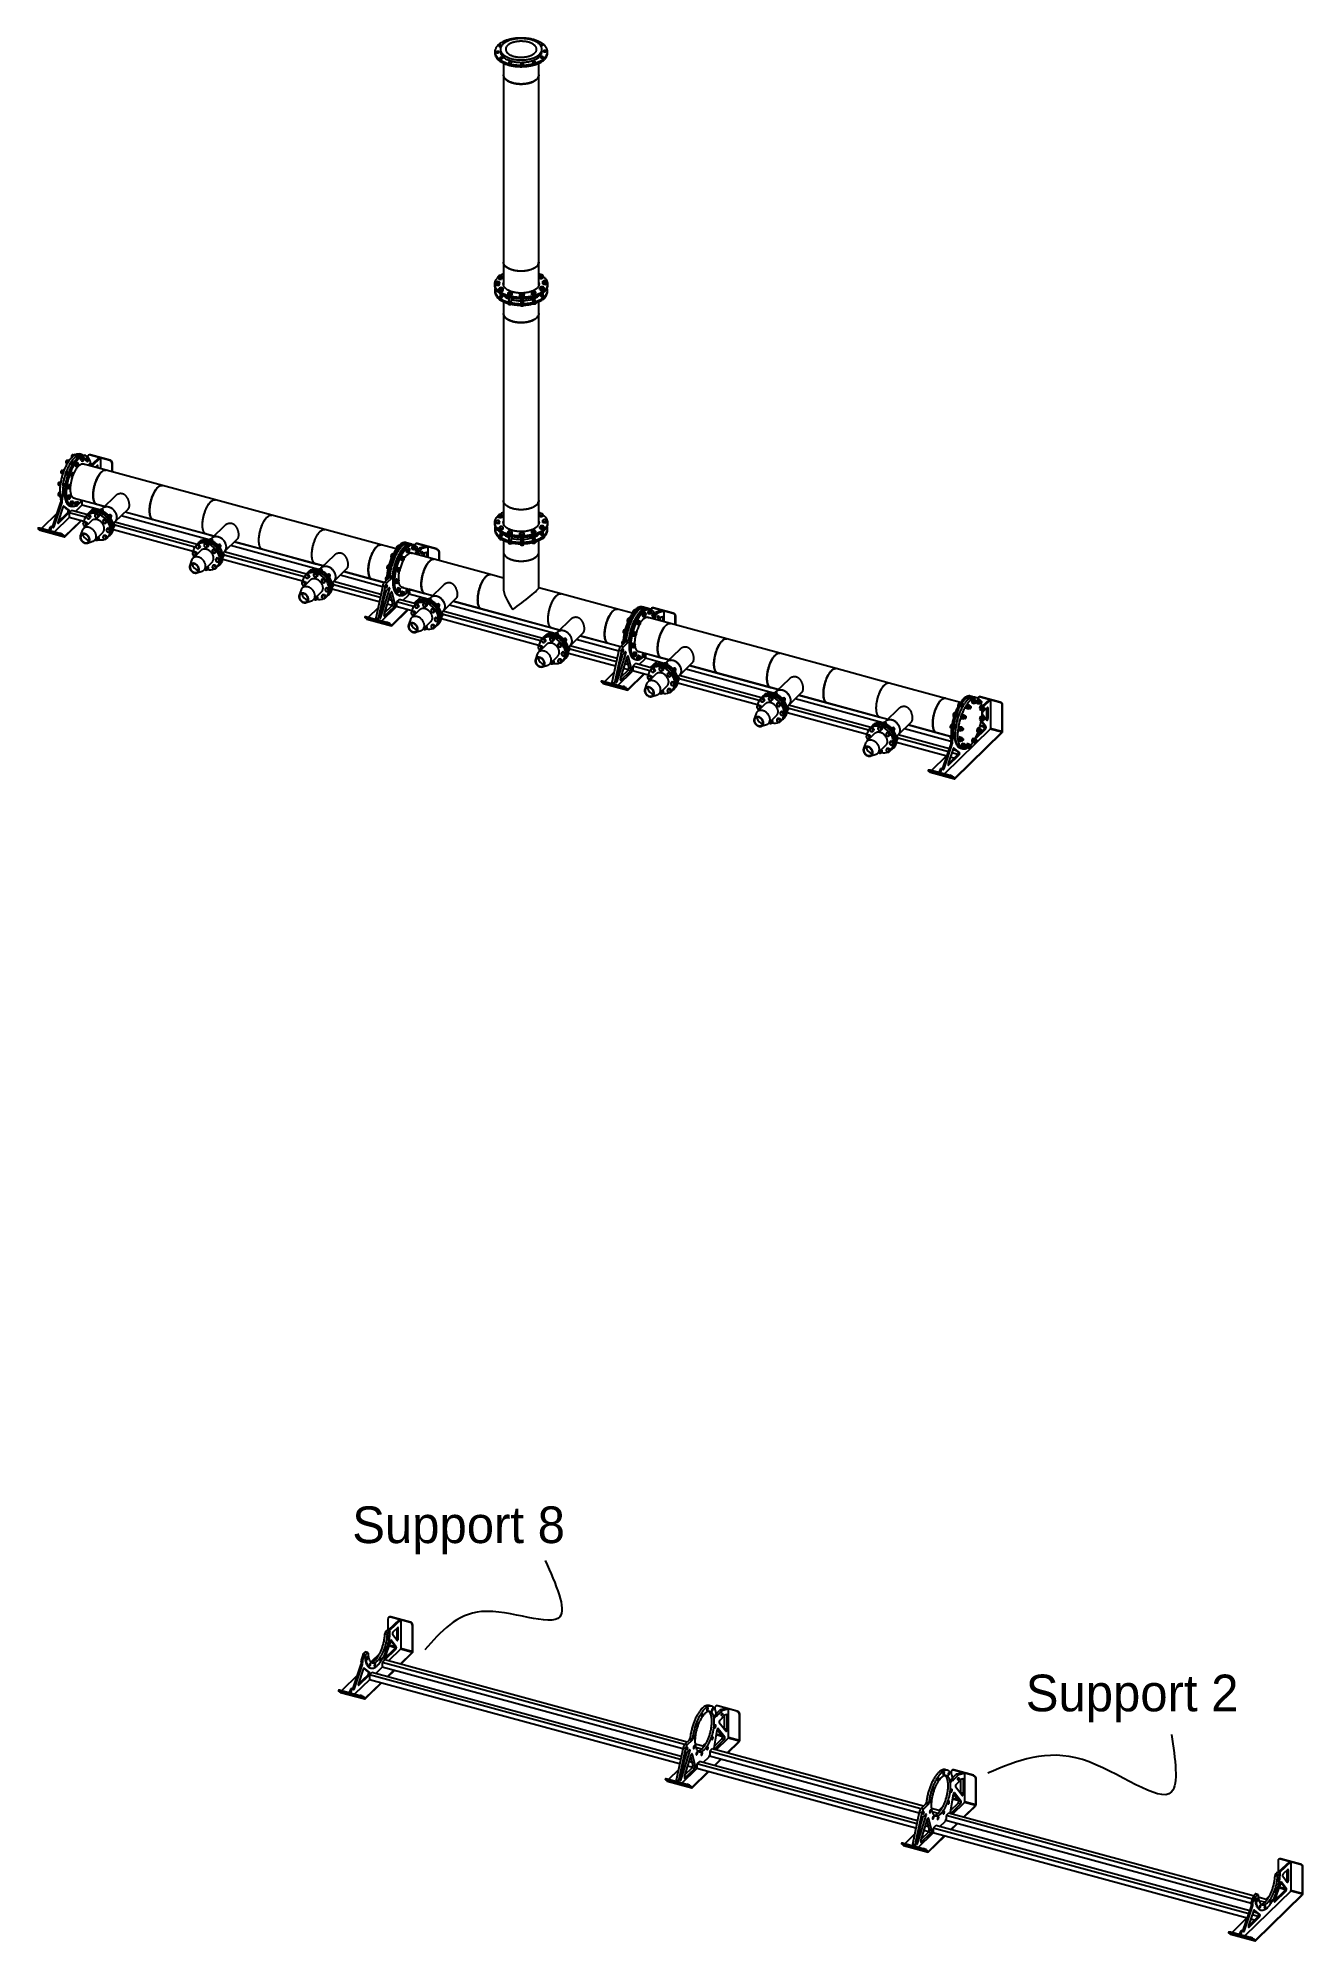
# Model space of a CAD drawing. Header units: inches. Extents: x 0.9 to 28, y -4.2 to 11.7.
# Drawn here: x 0.91 to 5.66, y -4.24 to 2.91 of the extents above; entities that cross this region are included whole.
import ezdxf

# ---------------------------------------------------------------- set-up
doc = ezdxf.new("R2010")
doc.units = ezdxf.units.IN
doc.header["$MEASUREMENT"] = 0

msp = doc.modelspace()

# ---------------------------------------------------------------- texts
at = {"char_height": 0.1378, "attachment_point": 1}
for s, insert in [('Support 8', (2.0894, -2.6038)), ('Support 2', (4.6196, -3.2356))]:
    msp.add_mtext_dynamic_manual_height_columns(s, width=1.39431, gutter_width=0.689, heights=[0], dxfattribs=dict(at, insert=insert))

# ---------------------------------------------------------------- linework, layer by layer
at = {"color": 7, "linetype": 'Continuous', "lineweight": 25}
for p, q in [((2.6251, 2.8604), (2.6251, 2.8549)), ((2.6459, 2.8694), (2.6459, 2.8604)), ((2.8022, 2.8604), (2.8022, 2.8694)), ((2.823, 2.8549), (2.823, 2.8604)), ((2.6577, 2.8171), (2.6577, 2.7729)), ((2.7905, 2.7729), (2.7905, 2.8171)), ((2.6577, 2.7729), (2.6577, 2.0699)), ((2.7905, 2.0699), (2.7905, 2.7729)), ((2.6365, 2.0118), (2.6379, 2.013)), ((2.6379, 2.0092), (2.6379, 2.0152)), ((2.6379, 2.0092), (2.64, 2.0075)), ((2.64, 2.0075), (2.6421, 2.0058)), ((2.6409, 2.0186), (2.6406, 2.0185)), ((2.6421, 2.0058), (2.6421, 2.0118)), ((2.6421, 2.0058), (2.646, 2.0059)), ((2.6427, 2.0171), (2.6426, 2.0171)), ((2.646, 2.0059), (2.65, 2.006)), ((2.6489, 2.0171), (2.6488, 2.0171)), ((2.65, 2.006), (2.65, 2.012)), ((2.65, 2.006), (2.6518, 2.0077)), ((2.6508, 2.0186), (2.6507, 2.0186)), ((2.6518, 2.0077), (2.6536, 2.0095)), ((2.6536, 2.0095), (2.6536, 2.0156)), ((2.6577, 2.0699), (2.6577, 1.9831)), ((2.7905, 1.9831), (2.7905, 2.0699)), ((2.7911, 2.0122), (2.7911, 2.0182)), ((2.7911, 2.0122), (2.7932, 2.0105)), ((2.7932, 2.0105), (2.7953, 2.0088)), ((2.7941, 2.0216), (2.7939, 2.0215)), ((2.7953, 2.0088), (2.7953, 2.0148)), ((2.7953, 2.0088), (2.7993, 2.0089)), ((2.7959, 2.0201), (2.7958, 2.0201)), ((2.7993, 2.0089), (2.8032, 2.009)), ((2.802, 2.0202), (2.8024, 2.0199)), ((2.8022, 2.0201), (2.8021, 2.0201)), ((2.8032, 2.009), (2.8032, 2.015)), ((2.8032, 2.009), (2.805, 2.0108)), ((2.804, 2.0216), (2.8039, 2.0216)), ((2.805, 2.0108), (2.8069, 2.0126)), ((2.8069, 2.0126), (2.8069, 2.0186)), ((2.6251, 1.988), (2.6251, 1.9824)), ((2.6251, 1.9645), (2.6251, 1.9589)), ((2.6286, 1.9883), (2.6286, 1.9943)), ((2.6288, 1.9862), (2.6286, 1.9883)), ((2.6288, 1.9863), (2.6288, 1.9862)), ((2.6289, 1.9842), (2.6288, 1.9862)), ((2.6288, 1.9861), (2.6288, 1.9862)), ((2.6288, 1.9859), (2.6288, 1.9861)), ((2.6289, 1.9842), (2.6289, 1.9902)), ((2.6289, 1.9842), (2.6324, 1.9833)), ((2.6307, 1.9956), (2.6305, 1.9955)), ((2.631, 1.965), (2.631, 1.9615)), ((2.6325, 1.9941), (2.6324, 1.9941)), ((2.6324, 1.9833), (2.6359, 1.9823)), ((2.6359, 1.9823), (2.6359, 1.9883)), ((2.6359, 1.9823), (2.6392, 1.9834)), ((2.6388, 1.9941), (2.6387, 1.9941)), ((2.6392, 1.9834), (2.6426, 1.9845)), ((2.6407, 1.9955), (2.6405, 1.9956)), ((2.6412, 1.9637), (2.6412, 1.9697)), ((2.6433, 1.9619), (2.6412, 1.9637)), ((2.6412, 1.9311), (2.6412, 1.9296)), ((2.6426, 1.9845), (2.6426, 1.9905)), ((2.6454, 1.9602), (2.6433, 1.9619)), ((2.6442, 1.9731), (2.644, 1.9729)), ((2.6446, 1.952), (2.6446, 1.9389)), ((2.6454, 1.9602), (2.6454, 1.9662)), ((2.6454, 1.9602), (2.6494, 1.9603)), ((2.646, 1.9716), (2.6459, 1.9715)), ((2.6494, 1.9603), (2.6533, 1.9604)), ((2.6523, 1.9715), (2.6522, 1.9716)), ((2.6533, 1.9604), (2.6533, 1.9664)), ((2.6533, 1.9604), (2.6552, 1.9622)), ((2.6537, 1.9389), (2.6537, 1.9466)), ((2.6541, 1.973), (2.654, 1.9731)), ((2.6541, 1.973), (2.6549, 1.9725)), ((2.6552, 1.9622), (2.657, 1.964)), ((2.657, 1.964), (2.657, 1.97)), ((2.6758, 1.9497), (2.6758, 1.9557)), ((2.6758, 1.9497), (2.6759, 1.9476)), ((2.6759, 1.9477), (2.6759, 1.9476)), ((2.6759, 1.9476), (2.6761, 1.9456)), ((2.6761, 1.9456), (2.6761, 1.9516)), ((2.6796, 1.9447), (2.6761, 1.9456)), ((2.6778, 1.957), (2.6777, 1.9569)), ((2.6782, 1.9372), (2.6782, 1.9229)), ((2.6796, 1.9555), (2.6795, 1.9555)), ((2.683, 1.9437), (2.6796, 1.9447)), ((2.683, 1.9437), (2.683, 1.9497)), ((2.683, 1.9437), (2.6864, 1.9448)), ((2.6859, 1.9555), (2.6858, 1.9555)), ((2.6864, 1.9448), (2.6897, 1.9459)), ((2.6873, 1.9229), (2.6873, 1.9351)), ((2.6879, 1.9569), (2.6876, 1.957)), ((2.6897, 1.9459), (2.6897, 1.9519)), ((2.7195, 1.9424), (2.7195, 1.9484)), ((2.7195, 1.9424), (2.7216, 1.9407)), ((2.7216, 1.9407), (2.7237, 1.9389)), ((2.7225, 1.9518), (2.7223, 1.9517)), ((2.7229, 1.9314), (2.7229, 1.9177)), ((2.7237, 1.9389), (2.7237, 1.9449)), ((2.7277, 1.939), (2.7237, 1.9389)), ((2.7243, 1.9503), (2.7242, 1.9502)), ((2.7316, 1.9391), (2.7277, 1.939)), ((2.7306, 1.9502), (2.7305, 1.9503)), ((2.7316, 1.9391), (2.7316, 1.9451)), ((2.7316, 1.9391), (2.7335, 1.9409)), ((2.732, 1.9177), (2.732, 1.9316)), ((2.7325, 1.9517), (2.7323, 1.9518)), ((2.7335, 1.9409), (2.7353, 1.9427)), ((2.7353, 1.9427), (2.7353, 1.9487)), ((2.7642, 1.9514), (2.7642, 1.9574)), ((2.7642, 1.9514), (2.7644, 1.9494)), ((2.7644, 1.9494), (2.7644, 1.9494)), ((2.7644, 1.9494), (2.7645, 1.9473)), ((2.7645, 1.9473), (2.7645, 1.9534)), ((2.7645, 1.9473), (2.768, 1.9464)), ((2.7663, 1.9588), (2.7662, 1.9587)), ((2.7667, 1.9364), (2.7667, 1.9246)), ((2.7681, 1.9573), (2.768, 1.9572)), ((2.768, 1.9464), (2.7715, 1.9455)), ((2.7715, 1.9455), (2.7715, 1.9515)), ((2.7749, 1.9465), (2.7715, 1.9455)), ((2.7744, 1.9572), (2.7743, 1.9573)), ((2.7782, 1.9476), (2.7749, 1.9465)), ((2.7758, 1.9246), (2.7758, 1.9389)), ((2.7764, 1.9586), (2.7761, 1.9588)), ((2.7782, 1.9476), (2.7782, 1.9536)), ((2.7945, 1.9667), (2.7945, 1.9727)), ((2.7945, 1.9667), (2.7966, 1.965)), ((2.7966, 1.965), (2.7987, 1.9632)), ((2.7975, 1.9761), (2.7973, 1.976)), ((2.7978, 1.9484), (2.7978, 1.9419)), ((2.7987, 1.9632), (2.7987, 1.9692)), ((2.7987, 1.9632), (2.8026, 1.9633)), ((2.7993, 1.9746), (2.7992, 1.9745)), ((2.8026, 1.9633), (2.8066, 1.9634)), ((2.8056, 1.9745), (2.8055, 1.9746)), ((2.8056, 1.9917), (2.8056, 1.9977)), ((2.8056, 1.9917), (2.8057, 1.9897)), ((2.8057, 1.9898), (2.8057, 1.9897)), ((2.8057, 1.9897), (2.8059, 1.9877)), ((2.8057, 1.9894), (2.8057, 1.9897)), ((2.8059, 1.9877), (2.8059, 1.9937)), ((2.8059, 1.9877), (2.8093, 1.9867)), ((2.8066, 1.9634), (2.8066, 1.9694)), ((2.8084, 1.9652), (2.8066, 1.9634)), ((2.8066, 1.9308), (2.8066, 1.9294)), ((2.8069, 1.9419), (2.8069, 1.9545)), ((2.8074, 1.976), (2.8073, 1.9761)), ((2.8076, 1.9991), (2.8075, 1.999)), ((2.8103, 1.967), (2.8084, 1.9652)), ((2.8094, 1.9976), (2.8093, 1.9975)), ((2.8093, 1.9867), (2.8128, 1.9858)), ((2.8103, 1.967), (2.8103, 1.973)), ((2.8103, 1.9339), (2.8103, 1.9329)), ((2.8128, 1.9858), (2.8128, 1.9918)), ((2.8128, 1.9858), (2.8162, 1.9869)), ((2.8157, 1.9975), (2.8156, 1.9976)), ((2.8162, 1.9869), (2.8195, 1.9879)), ((2.8171, 1.965), (2.8171, 1.965)), ((2.8177, 1.9989), (2.8174, 1.9991)), ((2.8195, 1.9879), (2.8195, 1.994)), ((2.823, 1.9824), (2.823, 1.988)), ((2.823, 1.9589), (2.823, 1.9645)), ((2.6454, 1.928), (2.6454, 1.9262)), ((2.6577, 1.9212), (2.6577, 1.877)), ((2.6577, 1.877), (2.6577, 1.174)), ((2.6761, 1.9144), (2.6761, 1.9116)), ((2.683, 1.9126), (2.683, 1.9097)), ((2.7237, 1.908), (2.7237, 1.9049)), ((2.7316, 1.9081), (2.7316, 1.9051)), ((2.7715, 1.9142), (2.7715, 1.9114)), ((2.7782, 1.9163), (2.7782, 1.9136)), ((2.7905, 1.877), (2.7905, 1.9212)), ((2.7905, 1.174), (2.7905, 1.877)), ((0.9974, 1.2866), (0.9967, 1.2861)), ((1.0012, 1.286), (0.9983, 1.2868)), ((1.0023, 1.2872), (1.0022, 1.2871)), ((1.0077, 1.2875), (1.0054, 1.2882)), ((1.0134, 1.3171), (1.0138, 1.3164)), ((1.0144, 1.3157), (1.0174, 1.3149)), ((1.0159, 1.3243), (1.0153, 1.3238)), ((1.0198, 1.3237), (1.0168, 1.3245)), ((1.0176, 1.3135), (1.0178, 1.313)), ((1.0195, 1.3129), (1.0178, 1.3133)), ((1.0234, 1.3195), (1.0187, 1.3208)), ((1.021, 1.3251), (1.0207, 1.3248)), ((1.0268, 1.3248), (1.0223, 1.326)), ((1.0347, 1.3102), (1.0386, 1.3091)), ((1.0348, 1.338), (1.0352, 1.3372)), ((1.0358, 1.3366), (1.0361, 1.3365)), ((1.0373, 1.3452), (1.0367, 1.3447)), ((1.0435, 1.3173), (1.0371, 1.319)), ((1.0411, 1.3446), (1.0382, 1.3454)), ((1.0448, 1.3442), (1.0418, 1.345)), ((1.0422, 1.3458), (1.0421, 1.3457)), ((1.0477, 1.3461), (1.0453, 1.3468)), ((1.0483, 1.305), (1.0493, 1.3125)), ((1.0483, 1.305), (1.0533, 1.3037)), ((1.0509, 1.3028), (1.0483, 1.305)), ((1.0493, 1.3125), (1.0528, 1.3177)), ((1.0493, 1.3125), (1.0543, 1.3111)), ((1.0509, 1.3028), (1.0559, 1.3014)), ((1.0528, 1.3177), (1.0578, 1.3164)), ((1.0626, 1.3388), (1.0585, 1.3399)), ((1.0605, 1.3129), (1.0604, 1.3141)), ((1.0606, 1.3125), (1.0606, 1.3129)), ((1.0735, 1.347), (1.0643, 1.3495)), ((1.0697, 1.3294), (1.0723, 1.3367)), ((1.0697, 1.3294), (1.0747, 1.3281)), ((1.0706, 1.3238), (1.0697, 1.3294)), ((1.0706, 1.3238), (1.0757, 1.3225)), ((1.0723, 1.3367), (1.0759, 1.3385)), ((1.0723, 1.3367), (1.0773, 1.3354)), ((1.0759, 1.3385), (1.0809, 1.3371)), ((1.1645, 1.2885), (1.0763, 1.3125)), ((1.0792, 1.3242), (1.0796, 1.3248)), ((1.0819, 1.3335), (1.0819, 1.3342)), ((1.082, 1.3334), (1.082, 1.3335)), ((1.0885, 1.3429), (1.0827, 1.3445)), ((1.0882, 1.3244), (1.0892, 1.3318)), ((1.0882, 1.3244), (1.0932, 1.323)), ((1.0908, 1.3221), (1.0882, 1.3244)), ((1.0892, 1.3318), (1.0927, 1.337)), ((1.0892, 1.3318), (1.0942, 1.3305)), ((1.0908, 1.3221), (1.0958, 1.3208)), ((1.0927, 1.337), (1.0977, 1.3357)), ((1.0986, 1.3448), (1.0974, 1.3436)), ((1.0996, 1.3061), (1.1015, 1.3116)), ((1.1005, 1.3322), (1.1004, 1.3334)), ((1.1005, 1.3318), (1.1005, 1.3322)), ((1.1015, 1.3116), (1.1051, 1.3133)), ((1.1015, 1.3116), (1.1065, 1.3102)), ((1.1059, 1.3462), (1.1046, 1.3451)), ((1.1783, 1.325), (1.1046, 1.3451)), ((1.1051, 1.3133), (1.1101, 1.312)), ((1.1796, 1.3262), (1.1059, 1.3462)), ((1.1438, 1.3344), (1.1107, 1.3039)), ((1.1392, 1.3357), (1.111, 1.3096)), ((1.1112, 1.3083), (1.1112, 1.3083)), ((1.1317, 1.3054), (1.125, 1.2992)), ((1.1295, 1.298), (1.1295, 1.3033)), ((1.1341, 1.3032), (1.1304, 1.3042)), ((1.1341, 1.2968), (1.1341, 1.3032)), ((1.1438, 1.3344), (1.1392, 1.3357)), ((1.1438, 1.3344), (1.1438, 1.2941)), ((1.3764, 1.2309), (1.1645, 1.2885)), ((1.1783, 1.325), (1.1796, 1.3262)), ((1.1888, 1.3148), (1.1876, 1.3136)), ((1.1876, 1.2822), (1.1876, 1.3136)), ((1.1888, 1.2819), (1.1888, 1.3148)), ((0.9842, 1.2349), (0.9846, 1.2342)), ((0.9852, 1.2335), (0.9881, 1.2327)), ((0.9867, 1.2421), (0.986, 1.2416)), ((0.9905, 1.2415), (0.9876, 1.2423)), ((0.9884, 1.2313), (0.9886, 1.2308)), ((0.9934, 1.2298), (0.9886, 1.2312)), ((0.9944, 1.2373), (0.9895, 1.2386)), ((0.9933, 1.2283), (0.9912, 1.2289)), ((0.9918, 1.2429), (0.9915, 1.2426)), ((0.9954, 1.2432), (0.9931, 1.2438)), ((0.9949, 1.2794), (0.9952, 1.2786)), ((0.9959, 1.278), (0.9988, 1.2772)), ((0.9991, 1.2757), (0.9992, 1.2756)), ((1.0042, 1.2778), (0.9993, 1.2791)), ((1.0026, 1.2729), (1.0002, 1.2735)), ((1.0068, 1.2851), (1.0019, 1.2864)), ((1.0055, 1.228), (1.012, 1.2262)), ((1.0133, 1.2353), (1.0079, 1.2368)), ((1.0162, 1.2725), (1.022, 1.2709)), ((1.025, 1.2795), (1.0186, 1.2813)), ((1.0191, 1.2229), (1.02, 1.2303)), ((1.0191, 1.2229), (1.0241, 1.2215)), ((1.0217, 1.2206), (1.0191, 1.2229)), ((1.02, 1.2303), (1.0236, 1.2355)), ((1.02, 1.2303), (1.0251, 1.229)), ((1.0217, 1.2206), (1.0267, 1.2193)), ((1.0236, 1.2355), (1.0286, 1.2342)), ((1.0298, 1.2708), (1.0324, 1.2781)), ((1.0307, 1.2652), (1.0298, 1.2708)), ((1.0298, 1.2708), (1.0348, 1.2695)), ((1.0307, 1.2652), (1.0358, 1.2639)), ((1.0313, 1.2307), (1.0312, 1.2319)), ((1.0314, 1.2303), (1.0313, 1.2307)), ((1.0324, 1.2781), (1.0359, 1.2799)), ((1.0324, 1.2781), (1.0374, 1.2768)), ((1.0359, 1.2799), (1.041, 1.2785)), ((1.0393, 1.2656), (1.0397, 1.2662)), ((1.042, 1.2749), (1.042, 1.2756)), ((1.0421, 1.2748), (1.0421, 1.2749)), ((1.5754, 1.1768), (1.3764, 1.2309)), ((0.9647, 1.0778), (0.9951, 1.1687)), ((0.9693, 1.0765), (0.9997, 1.1674)), ((0.9842, 1.1956), (0.9846, 1.1949)), ((1.0027, 1.15), (0.9845, 1.0954)), ((0.9852, 1.1942), (0.9881, 1.1934)), ((0.9867, 1.2028), (0.986, 1.2023)), ((0.9905, 1.2022), (0.9876, 1.203)), ((0.9884, 1.192), (0.9885, 1.1919)), ((0.993, 1.1942), (0.9886, 1.1954)), ((0.9937, 1.1886), (0.9895, 1.1898)), ((0.9923, 1.2024), (0.9912, 1.2027)), ((0.9916, 1.2035), (0.9915, 1.2034)), ((0.9995, 1.1776), (0.9949, 1.1789)), ((0.9957, 1.1732), (0.9949, 1.1789)), ((0.9949, 1.172), (0.9952, 1.1713)), ((0.9997, 1.1674), (0.9951, 1.1687)), ((0.9956, 1.1837), (1.0037, 1.2058)), ((1.0002, 1.1825), (0.9956, 1.1837)), ((1.0003, 1.172), (0.9957, 1.1732)), ((1.0003, 1.172), (0.9995, 1.1776)), ((1.0002, 1.1825), (1.0083, 1.2045)), ((1.0014, 1.2064), (1.0088, 1.2136)), ((1.0106, 1.2039), (1.0014, 1.2064)), ((1.0059, 1.1514), (1.0019, 1.1474)), ((1.0083, 1.2045), (1.0037, 1.2058)), ((1.0223, 1.1382), (1.0042, 1.1528)), ((1.0062, 1.1536), (1.0055, 1.1538)), ((1.0269, 1.137), (1.0062, 1.1536)), ((1.0109, 1.213), (1.0088, 1.2136)), ((1.0109, 1.2139), (1.0101, 1.2141)), ((1.0191, 1.1871), (1.0217, 1.1944)), ((1.0191, 1.1871), (1.0241, 1.1857)), ((1.02, 1.1815), (1.0191, 1.1871)), ((1.02, 1.1815), (1.0251, 1.1801)), ((1.0217, 1.1944), (1.0252, 1.1961)), ((1.0217, 1.1944), (1.0267, 1.193)), ((1.0252, 1.1961), (1.0303, 1.1948)), ((1.0285, 1.1541), (1.0308, 1.1535)), ((1.0286, 1.1818), (1.029, 1.1824)), ((1.0298, 1.16), (1.0307, 1.1675)), ((1.0298, 1.16), (1.0348, 1.1586)), ((1.0324, 1.1577), (1.0298, 1.16)), ((1.0307, 1.1675), (1.0343, 1.1727)), ((1.0307, 1.1675), (1.0358, 1.1661)), ((1.0308, 1.1535), (1.0366, 1.1519)), ((1.0313, 1.1911), (1.0313, 1.1918)), ((1.0314, 1.1911), (1.0314, 1.1911)), ((1.0324, 1.1577), (1.0374, 1.1564)), ((1.0343, 1.1727), (1.0393, 1.1713)), ((1.0415, 1.1843), (1.1297, 1.1603)), ((1.042, 1.1678), (1.0419, 1.1691)), ((1.0421, 1.1675), (1.042, 1.1678)), ((1.0483, 1.1619), (1.0509, 1.1692)), ((1.0483, 1.1619), (1.0533, 1.1606)), ((1.0493, 1.1563), (1.0483, 1.1619)), ((1.0493, 1.1563), (1.0543, 1.155)), ((1.0737, 1.1572), (1.0496, 1.1336)), ((1.0509, 1.1692), (1.0545, 1.171)), ((1.0509, 1.1692), (1.0559, 1.1679)), ((1.0545, 1.171), (1.0595, 1.1696)), ((1.0578, 1.1567), (1.0582, 1.1573)), ((1.0605, 1.166), (1.0605, 1.1667)), ((1.0606, 1.1659), (1.0606, 1.166)), ((1.0741, 1.1754), (1.0737, 1.175)), ((1.1588, 1.1519), (1.0737, 1.175)), ((1.0737, 1.175), (1.0737, 1.1572)), ((1.1407, 1.1389), (1.0737, 1.1572)), ((1.0933, 1.1217), (1.1175, 1.1453)), ((1.1057, 1.1316), (1.1193, 1.1448)), ((1.1297, 1.1603), (1.1592, 1.1523)), ((1.1511, 1.1444), (1.1483, 1.1416)), ((1.1996, 1.1917), (1.1511, 1.1444)), ((1.7873, 1.1192), (1.5754, 1.1768)), ((2.6577, 1.174), (2.6577, 1.0871)), ((2.7905, 1.0871), (2.7905, 1.174)), ((0.9812, 1.1272), (0.9222, 1.0697)), ((0.951, 1.0618), (0.9552, 1.0732)), ((0.9598, 1.072), (0.9552, 1.0732)), ((0.9628, 1.0754), (0.9582, 1.0767)), ((0.9632, 1.0752), (0.9658, 1.073)), ((0.9693, 1.0765), (0.9647, 1.0778)), ((1.0256, 1.1101), (0.9706, 1.0565)), ((0.9839, 1.0931), (1.0206, 1.1289)), ((0.9862, 1.0896), (0.984, 1.0903)), ((0.9862, 1.0896), (1.0252, 1.1276)), ((1.01, 1.0403), (1.0693, 1.0983)), ((1.01, 1.0381), (1.0711, 1.0978)), ((1.0252, 1.1276), (1.0206, 1.1289)), ((1.0269, 1.137), (1.0223, 1.1382)), ((1.0353, 1.1375), (1.0256, 1.128)), ((1.0869, 1.1113), (1.0256, 1.128)), ((1.0256, 1.128), (1.0256, 1.1101)), ((1.0813, 1.095), (1.0256, 1.1101)), ((1.0956, 1.1211), (1.0353, 1.1375)), ((1.1098, 1.0984), (1.0796, 1.0689)), ((1.0838, 1.0953), (1.0812, 1.0927)), ((1.0838, 1.0953), (1.0908, 1.0934)), ((1.0908, 1.0934), (1.0881, 1.0908)), ((1.0908, 1.0817), (1.0881, 1.0791)), ((1.0908, 1.0934), (1.0943, 1.0866)), ((1.0943, 1.0866), (1.0908, 1.0817)), ((1.0922, 1.1177), (1.0915, 1.1171)), ((1.0943, 1.0866), (1.0916, 1.084)), ((1.0952, 1.1211), (1.0925, 1.1185)), ((1.0951, 1.1212), (1.0975, 1.1235)), ((1.0952, 1.1211), (1.1019, 1.121)), ((1.0968, 1.1222), (1.0957, 1.1211)), ((1.1019, 1.121), (1.0993, 1.1184)), ((1.1027, 1.1289), (1.1002, 1.1265)), ((1.1019, 1.121), (1.1068, 1.1149)), ((1.105, 1.1089), (1.1024, 1.1063)), ((1.1068, 1.1149), (1.1042, 1.1123)), ((1.1068, 1.1149), (1.105, 1.1089)), ((1.1068, 1.1324), (1.1069, 1.1325)), ((1.1069, 1.1325), (1.1101, 1.1357)), ((1.1069, 1.1325), (1.107, 1.1325)), ((1.125, 1.124), (1.1224, 1.1214)), ((1.125, 1.124), (1.1311, 1.1258)), ((1.1311, 1.1258), (1.1284, 1.1232)), ((1.1311, 1.1258), (1.1371, 1.1207)), ((1.1371, 1.1207), (1.1344, 1.1181)), ((1.1371, 1.114), (1.1344, 1.1114)), ((1.1373, 1.1315), (1.1361, 1.1303)), ((1.1371, 1.1207), (1.1371, 1.114)), ((1.1392, 1.1379), (1.14, 1.1386)), ((1.1425, 1.1371), (1.1427, 1.1372)), ((1.1427, 1.1372), (1.146, 1.1404)), ((1.1427, 1.1372), (1.143, 1.1369)), ((1.147, 1.1409), (1.1463, 1.1402)), ((1.1509, 1.1342), (1.1521, 1.1353)), ((1.1524, 1.1335), (1.1534, 1.1344)), ((1.1553, 1.1017), (1.1526, 1.0992)), ((1.1553, 1.1017), (1.1602, 1.1052)), ((1.1602, 1.1052), (1.1575, 1.1026)), ((1.1602, 1.1052), (1.1669, 1.1016)), ((1.1669, 1.1016), (1.1643, 1.099)), ((1.1687, 1.0946), (1.1661, 1.092)), ((1.1669, 1.1016), (1.1687, 1.0946)), ((1.1683, 1.1106), (1.1682, 1.1105)), ((1.1737, 1.1183), (1.1752, 1.1198)), ((1.174, 1.1035), (1.1746, 1.1041)), ((1.1779, 1.1201), (1.177, 1.1192)), ((1.1782, 1.1132), (1.1786, 1.113)), ((1.1786, 1.113), (1.1819, 1.1162)), ((1.1786, 1.113), (1.1787, 1.1126)), ((1.1823, 1.1078), (1.1837, 1.1092)), ((1.1833, 1.1126), (1.1843, 1.1136)), ((1.1916, 1.0874), (1.1993, 1.095)), ((1.1925, 1.0834), (1.1933, 1.0842)), ((1.1933, 1.0745), (1.1935, 1.0742)), ((1.1935, 1.0742), (1.1933, 1.074)), ((1.1935, 1.0742), (1.1968, 1.0774)), ((1.1962, 1.0792), (1.1971, 1.0801)), ((1.5065, 1.0094), (1.1977, 1.0934)), ((1.4978, 0.9997), (1.1978, 1.0812)), ((1.1993, 1.095), (1.2478, 1.1423)), ((1.5516, 1.0273), (1.2218, 1.1169)), ((1.5697, 1.0402), (1.2361, 1.1309)), ((1.2365, 1.1313), (1.3416, 1.1028)), ((1.3416, 1.1028), (1.5405, 1.0487)), ((1.6104, 1.08), (1.562, 1.0327)), ((1.9863, 1.0652), (1.7873, 1.1192)), ((2.6251, 1.092), (2.6251, 1.0865)), ((2.6286, 1.0922), (2.6286, 1.0971)), ((2.6289, 1.0881), (2.6286, 1.0922)), ((2.6289, 1.0881), (2.6289, 1.093)), ((2.6359, 1.0863), (2.6289, 1.0881)), ((2.6359, 1.0863), (2.6359, 1.0911)), ((2.6426, 1.0884), (2.6359, 1.0863)), ((2.6379, 1.1132), (2.6379, 1.118)), ((2.6421, 1.1097), (2.6379, 1.1132)), ((2.6412, 1.0676), (2.6412, 1.0725)), ((2.6421, 1.1097), (2.6421, 1.1146)), ((2.65, 1.1099), (2.6421, 1.1097)), ((2.6426, 1.0884), (2.6426, 1.0933)), ((2.65, 1.1099), (2.65, 1.1148)), ((2.6536, 1.1135), (2.65, 1.1099)), ((2.6536, 1.1135), (2.6536, 1.1184)), ((2.657, 1.0679), (2.657, 1.0728)), ((2.7911, 1.1162), (2.7911, 1.121)), ((2.7953, 1.1127), (2.7911, 1.1162)), ((2.7945, 1.0706), (2.7945, 1.0755)), ((2.7953, 1.1127), (2.7953, 1.1176)), ((2.8032, 1.1129), (2.7953, 1.1127)), ((2.8032, 1.1129), (2.8032, 1.1178)), ((2.8069, 1.1165), (2.8032, 1.1129)), ((2.8056, 1.0957), (2.8056, 1.1005)), ((2.8059, 1.0916), (2.8056, 1.0957)), ((2.8059, 1.0916), (2.8059, 1.0965)), ((2.8128, 1.0897), (2.8059, 1.0916)), ((2.8066, 1.0673), (2.8066, 1.0722)), ((2.8069, 1.1165), (2.8069, 1.1214)), ((2.8103, 1.0709), (2.8103, 1.0758)), ((2.8128, 1.0897), (2.8128, 1.0946)), ((2.8195, 1.0919), (2.8128, 1.0897)), ((2.8195, 1.0919), (2.8195, 1.0968)), ((2.823, 1.0865), (2.823, 1.092)), ((0.9101, 1.0718), (0.9092, 1.0693)), ((0.9163, 1.0628), (0.9098, 1.0684)), ((0.9164, 1.0712), (0.9156, 1.0688)), ((0.9156, 1.0688), (0.9893, 1.0488)), ((1.0084, 1.0378), (0.9163, 1.0628)), ((0.9164, 1.0712), (0.9901, 1.0512)), ((0.9166, 1.0626), (1.0087, 1.0376)), ((0.9556, 1.0606), (0.951, 1.0618)), ((0.9556, 1.0606), (0.9598, 1.072)), ((0.9893, 1.0488), (0.9901, 1.0512)), ((1.0028, 1.0457), (1.0019, 1.0433)), ((1.0019, 1.0433), (1.0084, 1.0378)), ((1.0028, 1.0457), (1.0093, 1.0402)), ((1.0084, 1.0378), (1.0093, 1.0402)), ((1.01, 1.0403), (1.0087, 1.0407)), ((1.01, 1.0381), (1.01, 1.0403)), ((1.0752, 1.062), (1.068, 1.042)), ((1.095, 1.0143), (1.1151, 1.0211)), ((1.1221, 1.0253), (1.1523, 1.0548)), ((1.1245, 1.0276), (1.1251, 1.027)), ((1.1245, 1.0276), (1.1251, 1.027)), ((1.1371, 1.0359), (1.1344, 1.0333)), ((1.1371, 1.0291), (1.1344, 1.0266)), ((1.1349, 1.0377), (1.1371, 1.0359)), ((1.1371, 1.0359), (1.1371, 1.0291)), ((1.1571, 1.0443), (1.1544, 1.0417)), ((1.1571, 1.0443), (1.1638, 1.0442)), ((1.1638, 1.0442), (1.1611, 1.0416)), ((1.1638, 1.0442), (1.1687, 1.0381)), ((1.1669, 1.0321), (1.1643, 1.0295)), ((1.1687, 1.0381), (1.1661, 1.0355)), ((1.1687, 1.0381), (1.1669, 1.0321)), ((1.1713, 1.0715), (1.1687, 1.0689)), ((1.1706, 1.0361), (1.1759, 1.0413)), ((1.1713, 1.0715), (1.1783, 1.0696)), ((1.1783, 1.0696), (1.1756, 1.067)), ((1.1783, 1.0579), (1.1756, 1.0553)), ((1.1783, 1.0696), (1.1818, 1.0628)), ((1.1818, 1.0628), (1.1783, 1.0579)), ((1.1818, 1.0628), (1.1791, 1.0602)), ((1.1803, 1.0445), (1.1827, 1.0469)), ((1.1864, 1.0696), (1.1874, 1.0707)), ((1.4922, 0.9833), (1.1924, 1.0648)), ((1.5031, 1.006), (1.5024, 1.0054)), ((1.5061, 1.0094), (1.5034, 1.0068)), ((1.5061, 1.0094), (1.5128, 1.0093)), ((1.5077, 1.0106), (1.5066, 1.0094)), ((1.5128, 1.0093), (1.5101, 1.0068)), ((1.5135, 1.0172), (1.5111, 1.0149)), ((1.5128, 1.0093), (1.5177, 1.0032)), ((1.5177, 1.0032), (1.5151, 1.0006)), ((1.5177, 1.0032), (1.5159, 0.9972)), ((1.5177, 1.0207), (1.5178, 1.0208)), ((1.5178, 1.0208), (1.521, 1.024)), ((1.5178, 1.0208), (1.5179, 1.0208)), ((1.5359, 1.0123), (1.5332, 1.0098)), ((1.5359, 1.0123), (1.5419, 1.0141)), ((1.5419, 1.0141), (1.5393, 1.0115)), ((1.5405, 1.0487), (1.5701, 1.0406)), ((1.5419, 1.0141), (1.548, 1.0091)), ((1.548, 1.0091), (1.5453, 1.0065)), ((1.548, 1.0023), (1.5453, 0.9997)), ((1.5482, 1.0198), (1.547, 1.0186)), ((1.548, 1.0091), (1.548, 1.0023)), ((1.5501, 1.0262), (1.5509, 1.027)), ((1.5533, 1.0254), (1.5536, 1.0255)), ((1.5536, 1.0255), (1.5569, 1.0287)), ((1.5536, 1.0255), (1.5539, 1.0253)), ((1.5579, 1.0292), (1.5572, 1.0286)), ((1.562, 1.0327), (1.5592, 1.03)), ((1.5617, 1.0225), (1.5629, 1.0237)), ((1.5633, 1.0218), (1.5642, 1.0227)), ((1.5846, 1.0067), (1.586, 1.0081)), ((1.5888, 1.0084), (1.5879, 1.0075)), ((1.5891, 1.0015), (1.5895, 1.0013)), ((1.5895, 1.0013), (1.5928, 1.0045)), ((1.5895, 1.0013), (1.5896, 1.001)), ((1.5942, 1.0009), (1.5952, 1.0019)), ((1.6102, 0.9833), (1.6586, 1.0306)), ((1.9625, 0.9156), (1.6327, 1.0052)), ((1.9806, 0.9285), (1.647, 1.0192)), ((1.6474, 1.0196), (1.7524, 0.9911)), ((2.1982, 1.0076), (1.9863, 1.0652)), ((2.2544, 0.9923), (2.1982, 1.0076)), ((2.2612, 1.0011), (2.2584, 1.0018)), ((2.259, 1.0029), (2.2589, 1.0028)), ((2.2647, 1.0047), (2.2621, 1.0054)), ((2.297, 1.0145), (2.2912, 1.016)), ((2.3108, 1.0107), (2.3016, 1.0132)), ((2.3144, 1.0018), (2.3128, 0.9985)), ((2.316, 1.005), (2.3144, 1.0018)), ((2.3212, 1.0079), (2.3154, 1.0094)), ((2.316, 1.005), (2.3222, 1.0033)), ((2.316, 1.005), (2.3176, 1.0049)), ((2.3172, 1.0049), (2.3175, 1.0049)), ((2.3175, 1.0049), (2.3177, 1.0049)), ((2.3176, 1.0049), (2.3192, 1.0047)), ((2.3177, 1.0049), (2.3177, 1.0049)), ((2.3192, 1.0047), (2.3254, 1.003)), ((2.3266, 1.011), (2.3254, 1.0098)), ((2.3254, 1.003), (2.3256, 1.0024)), ((2.3259, 1.0017), (2.3256, 1.0024)), ((2.3339, 1.0125), (2.3327, 1.0113)), ((2.4064, 0.9913), (2.3327, 1.0113)), ((2.4076, 0.9925), (2.3339, 1.0125)), ((2.3634, 1.0021), (2.3435, 0.9965)), ((2.3726, 0.9996), (2.3634, 1.0021)), ((2.3731, 0.9996), (2.3639, 1.0021)), ((2.6251, 1.0686), (2.6251, 1.063)), ((2.631, 1.0691), (2.631, 1.0656)), ((2.6454, 1.0642), (2.6412, 1.0676)), ((2.6412, 1.0351), (2.6412, 1.0324)), ((2.6441, 1.0294), (2.6442, 1.0294)), ((2.6446, 1.0561), (2.6446, 1.043)), ((2.6454, 1.0642), (2.6454, 1.069)), ((2.6533, 1.0643), (2.6454, 1.0642)), ((2.6454, 1.0321), (2.6454, 1.029)), ((2.6533, 1.0643), (2.6533, 1.0692)), ((2.657, 1.0679), (2.6533, 1.0643)), ((2.6537, 1.043), (2.6537, 1.0506)), ((2.6577, 1.0252), (2.6577, 0.9811)), ((2.6758, 1.0536), (2.6758, 1.0585)), ((2.6761, 1.0496), (2.6758, 1.0536)), ((2.6758, 1.0185), (2.6758, 1.0184)), ((2.6761, 1.0496), (2.6761, 1.0544)), ((2.683, 1.0477), (2.6761, 1.0496)), ((2.6761, 1.0185), (2.6761, 1.0144)), ((2.6776, 1.0134), (2.6778, 1.0133)), ((2.6782, 1.0413), (2.6782, 1.027)), ((2.683, 1.0477), (2.683, 1.0525)), ((2.6897, 1.0498), (2.683, 1.0477)), ((2.683, 1.0166), (2.683, 1.0125)), ((2.6873, 1.027), (2.6873, 1.0391)), ((2.6876, 1.0133), (2.6878, 1.0134)), ((2.6897, 1.0498), (2.6897, 1.0547)), ((2.6897, 1.0152), (2.6897, 1.0147)), ((2.7195, 1.0463), (2.7195, 1.0512)), ((2.7237, 1.0429), (2.7195, 1.0463)), ((2.7195, 1.0121), (2.7195, 1.0112)), ((2.7224, 1.0081), (2.7225, 1.0081)), ((2.7229, 1.0355), (2.7229, 1.0217)), ((2.7237, 1.0429), (2.7237, 1.0478)), ((2.7316, 1.043), (2.7237, 1.0429)), ((2.7237, 1.0121), (2.7237, 1.0077)), ((2.7316, 1.043), (2.7316, 1.0479)), ((2.7353, 1.0466), (2.7316, 1.043)), ((2.7316, 1.0122), (2.7316, 1.0079)), ((2.732, 1.0217), (2.732, 1.0357)), ((2.7323, 1.0081), (2.7325, 1.0082)), ((2.7353, 1.0466), (2.7353, 1.0515)), ((2.7353, 1.0124), (2.7353, 1.0115)), ((2.7642, 1.0553), (2.7642, 1.0602)), ((2.7645, 1.0513), (2.7642, 1.0553)), ((2.7645, 1.0513), (2.7645, 1.0562)), ((2.7715, 1.0494), (2.7645, 1.0513)), ((2.7645, 1.0165), (2.7645, 1.0161)), ((2.7661, 1.0152), (2.7663, 1.015)), ((2.7667, 1.0405), (2.7667, 1.0287)), ((2.7715, 1.0494), (2.7715, 1.0543)), ((2.7782, 1.0516), (2.7715, 1.0494)), ((2.7715, 1.0183), (2.7715, 1.0142)), ((2.7758, 1.0287), (2.7758, 1.043)), ((2.7761, 1.015), (2.7763, 1.0151)), ((2.7782, 1.0516), (2.7782, 1.0564)), ((2.7782, 1.0204), (2.7782, 1.0164)), ((2.7905, 0.9811), (2.7905, 1.0252)), ((2.7987, 1.0672), (2.7945, 1.0706)), ((2.7978, 1.0525), (2.7978, 1.046)), ((2.7987, 1.0672), (2.7987, 1.072)), ((2.8066, 1.0673), (2.7987, 1.0672)), ((2.8103, 1.0709), (2.8066, 1.0673)), ((2.8066, 1.0349), (2.8066, 1.0322)), ((2.8069, 1.046), (2.8069, 1.0586)), ((2.8073, 1.0324), (2.8075, 1.0325)), ((2.8103, 1.038), (2.8103, 1.0358)), ((2.8171, 1.069), (2.8171, 1.0691)), ((2.823, 1.063), (2.823, 1.0686)), ((1.4861, 0.9503), (1.4788, 0.9303)), ((1.5207, 0.9867), (1.4905, 0.9572)), ((1.4947, 0.9836), (1.492, 0.981)), ((1.4947, 0.9836), (1.5017, 0.9817)), ((1.5017, 0.9817), (1.499, 0.9791)), ((1.5017, 0.97), (1.499, 0.9674)), ((1.5017, 0.9817), (1.5052, 0.9749)), ((1.5052, 0.9749), (1.5017, 0.97)), ((1.5052, 0.9749), (1.5025, 0.9723)), ((1.5159, 0.9972), (1.5133, 0.9946)), ((1.533, 0.9136), (1.5632, 0.9431)), ((1.5661, 0.9901), (1.5635, 0.9875)), ((1.5679, 0.9326), (1.5653, 0.93)), ((1.5661, 0.9901), (1.5711, 0.9935)), ((1.5679, 0.9326), (1.5747, 0.9326)), ((1.5711, 0.9935), (1.5684, 0.9909)), ((1.5711, 0.9935), (1.5778, 0.9899)), ((1.5747, 0.9326), (1.572, 0.93)), ((1.5747, 0.9326), (1.5796, 0.9264)), ((1.5778, 0.9899), (1.5752, 0.9873)), ((1.5796, 0.9829), (1.577, 0.9803)), ((1.5778, 0.9899), (1.5796, 0.9829)), ((1.5792, 0.999), (1.579, 0.9989)), ((1.5822, 0.9598), (1.5796, 0.9572)), ((1.5814, 0.9244), (1.5867, 0.9296)), ((1.5822, 0.9598), (1.5892, 0.9579)), ((1.5849, 0.9918), (1.5855, 0.9925)), ((1.5892, 0.9579), (1.5865, 0.9553)), ((1.5892, 0.9462), (1.5865, 0.9436)), ((1.5892, 0.9579), (1.5927, 0.9511)), ((1.5927, 0.9511), (1.5892, 0.9462)), ((1.5927, 0.9511), (1.59, 0.9485)), ((1.5911, 0.9329), (1.5936, 0.9352)), ((1.5932, 0.9961), (1.5946, 0.9975)), ((1.5972, 0.9579), (1.5983, 0.959)), ((1.6025, 0.9758), (1.6102, 0.9833)), ((1.9031, 0.8717), (1.6032, 0.9531)), ((1.6034, 0.9718), (1.6042, 0.9725)), ((1.6042, 0.9628), (1.6044, 0.9625)), ((1.6044, 0.9625), (1.6042, 0.9623)), ((1.6044, 0.9625), (1.6076, 0.9657)), ((1.6071, 0.9676), (1.608, 0.9684)), ((1.9174, 0.8978), (1.6085, 0.9817)), ((1.9087, 0.888), (1.6087, 0.9695)), ((1.7524, 0.9911), (1.9514, 0.937)), ((1.9514, 0.937), (1.981, 0.929)), ((2.0213, 0.9683), (1.9729, 0.9211)), ((2.2232, 0.9301), (2.2231, 0.9299)), ((2.2274, 0.9323), (2.2263, 0.9326)), ((2.2359, 0.9645), (2.2359, 0.9638)), ((2.2359, 0.9638), (2.2359, 0.9638)), ((2.24, 0.9668), (2.2364, 0.9677)), ((2.2373, 0.9607), (2.2364, 0.961)), ((2.2383, 0.9726), (2.2382, 0.9725)), ((2.2431, 0.9733), (2.2396, 0.9742)), ((2.2433, 0.9738), (2.2428, 0.9739)), ((2.2482, 0.9604), (2.2487, 0.9603)), ((2.2526, 0.9686), (2.2506, 0.9692)), ((2.2664, 0.9649), (2.2654, 0.9652)), ((2.2724, 0.9992), (2.2712, 0.9995)), ((2.2715, 0.9582), (2.2731, 0.9614)), ((2.2715, 0.9582), (2.2715, 0.9548)), ((2.2715, 0.9582), (2.2777, 0.9565)), ((2.2715, 0.9548), (2.2715, 0.9514)), ((2.2715, 0.9514), (2.2777, 0.9497)), ((2.2731, 0.9614), (2.2747, 0.9647)), ((2.2747, 0.9647), (2.2809, 0.963)), ((2.2763, 0.9645), (2.2747, 0.9647)), ((2.2764, 0.9645), (2.2763, 0.9645)), ((2.2779, 0.9644), (2.2763, 0.9645)), ((2.2779, 0.9644), (2.2841, 0.9627)), ((2.2809, 0.9494), (2.2815, 0.95)), ((2.2811, 0.9524), (2.2812, 0.9525)), ((2.283, 0.9592), (2.283, 0.9594)), ((2.2841, 0.9627), (2.2843, 0.9621)), ((2.2846, 0.9613), (2.2843, 0.9621)), ((2.2862, 0.9954), (2.286, 0.9955)), ((2.2926, 0.9885), (2.2917, 0.9846)), ((2.2917, 0.9846), (2.2979, 0.983)), ((2.2917, 0.9846), (2.2926, 0.9826)), ((2.2935, 0.9923), (2.2926, 0.9885)), ((2.2926, 0.9826), (2.2935, 0.9806)), ((2.2935, 0.9923), (2.2954, 0.9941)), ((2.2935, 0.9923), (2.2997, 0.9906)), ((2.2935, 0.9806), (2.2997, 0.9789)), ((2.2954, 0.9941), (2.2972, 0.9959)), ((2.2972, 0.9959), (2.3034, 0.9942)), ((2.3017, 0.9828), (2.3019, 0.9829)), ((2.3021, 0.9803), (2.3021, 0.9803)), ((2.3037, 0.9896), (2.3036, 0.9897)), ((2.3972, 0.9535), (2.309, 0.9775)), ((2.3128, 0.9985), (2.319, 0.9968)), ((2.3128, 0.9985), (2.3128, 0.9951)), ((2.3128, 0.9951), (2.3128, 0.9917)), ((2.3128, 0.9917), (2.319, 0.9901)), ((2.3222, 0.9898), (2.3228, 0.9903)), ((2.3224, 0.9928), (2.3225, 0.9929)), ((2.3243, 0.9996), (2.3243, 0.9997)), ((2.3284, 0.9855), (2.3275, 0.9816)), ((2.3275, 0.9816), (2.3337, 0.9799)), ((2.3275, 0.9816), (2.3284, 0.9796)), ((2.3293, 0.9893), (2.3284, 0.9855)), ((2.3284, 0.9796), (2.3293, 0.9776)), ((2.3311, 0.9911), (2.3293, 0.9893)), ((2.3293, 0.9893), (2.3355, 0.9876)), ((2.3293, 0.9776), (2.3355, 0.9759)), ((2.333, 0.9929), (2.3311, 0.9911)), ((2.333, 0.9929), (2.3392, 0.9912)), ((2.3375, 0.9798), (2.3376, 0.9798)), ((2.3376, 0.9916), (2.341, 0.9949)), ((2.3395, 0.9866), (2.3394, 0.9867)), ((2.3502, 0.9924), (2.341, 0.9949)), ((2.341, 0.9834), (2.3502, 0.9924)), ((2.3527, 0.994), (2.3435, 0.9965)), ((2.3726, 0.9996), (2.3527, 0.994)), ((2.3677, 0.9791), (2.3572, 0.9762)), ((2.3601, 0.9636), (2.3601, 0.977)), ((2.3693, 0.9765), (2.3637, 0.978)), ((2.3693, 0.9611), (2.3693, 0.9765)), ((2.3741, 0.9597), (2.3741, 0.9969)), ((2.609, 0.8959), (2.3972, 0.9535)), ((2.4064, 0.9913), (2.4076, 0.9925)), ((2.4168, 0.981), (2.4156, 0.9798)), ((2.4156, 0.9485), (2.4156, 0.9798)), ((2.4168, 0.9481), (2.4168, 0.981)), ((2.6577, 0.9811), (2.6577, 0.8462)), ((2.7905, 0.8462), (2.7905, 0.9811)), ((1.5058, 0.9027), (1.526, 0.9094)), ((1.5354, 0.9159), (1.536, 0.9154)), ((1.5354, 0.9159), (1.536, 0.9154)), ((1.548, 0.9242), (1.5453, 0.9216)), ((1.548, 0.9175), (1.5453, 0.9149)), ((1.5458, 0.9261), (1.548, 0.9242)), ((1.548, 0.9242), (1.548, 0.9175)), ((1.5778, 0.9204), (1.5752, 0.9178)), ((1.5796, 0.9264), (1.577, 0.9238)), ((1.5796, 0.9264), (1.5778, 0.9204)), ((1.9315, 0.875), (1.9014, 0.8456)), ((1.9056, 0.8719), (1.9029, 0.8693)), ((1.9056, 0.8719), (1.9126, 0.87)), ((1.9126, 0.87), (1.9099, 0.8675)), ((1.9126, 0.8583), (1.9099, 0.8557)), ((1.9126, 0.87), (1.916, 0.8632)), ((1.916, 0.8632), (1.9126, 0.8583)), ((1.914, 0.8944), (1.9133, 0.8937)), ((1.916, 0.8632), (1.9134, 0.8606)), ((1.9169, 0.8978), (1.9143, 0.8952)), ((1.9169, 0.8978), (1.9237, 0.8977)), ((1.9186, 0.8989), (1.9175, 0.8978)), ((1.9237, 0.8977), (1.921, 0.8951)), ((1.9244, 0.9056), (1.922, 0.9032)), ((1.9237, 0.8977), (1.9286, 0.8916)), ((1.9268, 0.8855), (1.9242, 0.8829)), ((1.9286, 0.8916), (1.926, 0.889)), ((1.9286, 0.8916), (1.9268, 0.8855)), ((1.9286, 0.9092), (1.9319, 0.9124)), ((1.9286, 0.9092), (1.9288, 0.9092)), ((1.9286, 0.909), (1.9286, 0.9092)), ((1.9468, 0.9007), (1.9441, 0.8981)), ((1.9468, 0.9007), (1.9528, 0.9024)), ((1.9528, 0.9024), (1.9502, 0.8998)), ((1.9528, 0.9024), (1.9589, 0.8974)), ((1.9589, 0.8974), (1.9562, 0.8948)), ((1.9589, 0.8906), (1.9562, 0.888)), ((1.9591, 0.9081), (1.9579, 0.907)), ((1.9589, 0.8974), (1.9589, 0.8906)), ((1.961, 0.9145), (1.9617, 0.9153)), ((1.9642, 0.9137), (1.9645, 0.9138)), ((1.9645, 0.9138), (1.9678, 0.917)), ((1.9645, 0.9138), (1.9648, 0.9136)), ((1.9688, 0.9176), (1.9681, 0.9169)), ((1.9729, 0.9211), (1.9701, 0.9183)), ((1.9726, 0.9108), (1.9738, 0.912)), ((1.9742, 0.9101), (1.9751, 0.9111)), ((1.977, 0.8784), (1.9744, 0.8758)), ((1.977, 0.8784), (1.982, 0.8818)), ((1.982, 0.8818), (1.9793, 0.8793)), ((1.982, 0.8818), (1.9887, 0.8783)), ((1.9887, 0.8783), (1.986, 0.8757)), ((1.9905, 0.8712), (1.9879, 0.8686)), ((1.9887, 0.8783), (1.9905, 0.8712)), ((1.99, 0.8873), (1.9899, 0.8872)), ((1.9954, 0.895), (1.9969, 0.8965)), ((1.9957, 0.8801), (1.9964, 0.8808)), ((1.9997, 0.8967), (1.9988, 0.8959)), ((2, 0.8899), (2.0004, 0.8897)), ((2.0004, 0.8897), (2.0037, 0.8929)), ((2.0004, 0.8897), (2.0005, 0.8893)), ((2.004, 0.8844), (2.0055, 0.8858)), ((2.0051, 0.8893), (2.0061, 0.8902)), ((2.0134, 0.8641), (2.0211, 0.8717)), ((2.0142, 0.8601), (2.015, 0.8609)), ((2.1969, 0.8218), (2.0194, 0.87)), ((2.1944, 0.8103), (2.0196, 0.8579)), ((2.0211, 0.8717), (2.0695, 0.9189)), ((2.2031, 0.8502), (2.0435, 0.8936)), ((2.2094, 0.8664), (2.0579, 0.9075)), ((2.0583, 0.908), (2.1633, 0.8794)), ((2.1633, 0.8794), (2.2098, 0.8668)), ((2.228, 0.8846), (2.2103, 0.8673)), ((2.2195, 0.8648), (2.2103, 0.8673)), ((2.2152, 0.8779), (2.2152, 0.8786)), ((2.2152, 0.8779), (2.2152, 0.8779)), ((2.2192, 0.8809), (2.2157, 0.8818)), ((2.2177, 0.8867), (2.2176, 0.8866)), ((2.2196, 0.8881), (2.2189, 0.8883)), ((2.2372, 0.8821), (2.2195, 0.8648)), ((2.2208, 0.9213), (2.2208, 0.9209)), ((2.2244, 0.9203), (2.2208, 0.9213)), ((2.2263, 0.928), (2.2226, 0.929)), ((2.2237, 0.917), (2.2226, 0.9173)), ((2.2372, 0.8821), (2.228, 0.8846)), ((2.2396, 0.888), (2.2304, 0.8905)), ((2.2331, 0.9178), (2.2348, 0.9174)), ((2.2369, 0.9262), (2.2355, 0.9266)), ((2.2423, 0.8705), (2.2433, 0.8702)), ((2.2479, 0.9138), (2.2486, 0.9136)), ((2.2508, 0.9225), (2.2503, 0.9226)), ((2.2524, 0.8755), (2.2508, 0.8723)), ((2.2508, 0.8723), (2.257, 0.8706)), ((2.2508, 0.8689), (2.2508, 0.8723)), ((2.2508, 0.8655), (2.2508, 0.8689)), ((2.2508, 0.8655), (2.257, 0.8638)), ((2.254, 0.8788), (2.2524, 0.8755)), ((2.254, 0.8788), (2.2602, 0.8771)), ((2.2556, 0.8786), (2.254, 0.8788)), ((2.2572, 0.8785), (2.2556, 0.8786)), ((2.2557, 0.8786), (2.2557, 0.8786)), ((2.2559, 0.9118), (2.2568, 0.9156)), ((2.2559, 0.9118), (2.2621, 0.9101)), ((2.2559, 0.9118), (2.2568, 0.9097)), ((2.2568, 0.9156), (2.2577, 0.9194)), ((2.2568, 0.9097), (2.2577, 0.9077)), ((2.2572, 0.8785), (2.2634, 0.8768)), ((2.2596, 0.9212), (2.2577, 0.9194)), ((2.2577, 0.9194), (2.2639, 0.9177)), ((2.2577, 0.9077), (2.2639, 0.906)), ((2.2614, 0.923), (2.2596, 0.9212)), ((2.2602, 0.8635), (2.2608, 0.8641)), ((2.2604, 0.8666), (2.2605, 0.8666)), ((2.2614, 0.923), (2.2676, 0.9213)), ((2.2624, 0.8734), (2.2623, 0.8735)), ((2.2634, 0.8768), (2.2637, 0.8761)), ((2.2639, 0.8754), (2.2637, 0.8762)), ((2.266, 0.9099), (2.2661, 0.91)), ((2.2679, 0.9167), (2.2678, 0.9168)), ((2.6577, 0.8827), (2.609, 0.8959)), ((1.897, 0.8387), (1.8897, 0.8187)), ((1.9167, 0.791), (1.9369, 0.7977)), ((1.9439, 0.802), (1.9741, 0.8314)), ((1.9463, 0.8043), (1.9469, 0.8037)), ((1.9463, 0.8043), (1.9469, 0.8037)), ((1.9589, 0.8126), (1.9562, 0.81)), ((1.9589, 0.8058), (1.9562, 0.8032)), ((1.9567, 0.8144), (1.9589, 0.8126)), ((1.9589, 0.8126), (1.9589, 0.8058)), ((1.9788, 0.821), (1.9762, 0.8184)), ((1.9788, 0.821), (1.9856, 0.8209)), ((1.9856, 0.8209), (1.9829, 0.8183)), ((1.9856, 0.8209), (1.9905, 0.8148)), ((1.9887, 0.8087), (1.986, 0.8061)), ((1.9905, 0.8148), (1.9879, 0.8122)), ((1.9905, 0.8148), (1.9887, 0.8087)), ((1.9931, 0.8482), (1.9904, 0.8456)), ((1.9923, 0.8128), (1.9976, 0.8179)), ((1.9931, 0.8482), (2.0001, 0.8463)), ((2.0001, 0.8463), (1.9974, 0.8437)), ((2.0001, 0.8345), (1.9974, 0.832)), ((2.0001, 0.8463), (2.0036, 0.8394)), ((2.0036, 0.8394), (2.0001, 0.8345)), ((2.0036, 0.8394), (2.0009, 0.8369)), ((2.002, 0.8212), (2.0045, 0.8236)), ((2.0081, 0.8462), (2.0092, 0.8473)), ((2.1908, 0.7935), (2.0141, 0.8415)), ((2.0151, 0.8512), (2.0153, 0.8509)), ((2.0153, 0.8509), (2.0151, 0.8507)), ((2.0153, 0.8509), (2.0185, 0.8541)), ((2.018, 0.8559), (2.0189, 0.8567)), ((2.2038, 0.8536), (2.1775, 0.7324)), ((2.213, 0.8511), (2.1867, 0.7299)), ((2.213, 0.8311), (2.1927, 0.7374)), ((2.1973, 0.7361), (2.2297, 0.8407)), ((2.213, 0.8511), (2.2038, 0.8536)), ((2.2042, 0.7907), (2.2187, 0.8373)), ((2.2091, 0.8064), (2.2077, 0.8067)), ((2.2092, 0.7464), (2.2343, 0.8272)), ((2.2125, 0.8175), (2.2102, 0.8182)), ((2.2195, 0.8381), (2.2278, 0.8462)), ((2.2297, 0.8407), (2.2239, 0.8423)), ((2.2378, 0.7985), (2.2264, 0.8017)), ((2.2345, 0.8116), (2.2298, 0.8128)), ((2.2332, 0.8168), (2.2301, 0.8138)), ((2.2322, 0.8206), (2.2406, 0.7873)), ((2.2385, 0.83), (2.2361, 0.8307)), ((2.2385, 0.83), (2.2498, 0.7848)), ((2.2498, 0.7848), (2.2406, 0.7873)), ((2.2568, 0.8397), (2.2559, 0.8359)), ((2.2559, 0.8359), (2.2621, 0.8342)), ((2.2568, 0.8338), (2.2559, 0.8359)), ((2.2656, 0.8031), (2.2559, 0.7936)), ((2.3195, 0.7763), (2.2559, 0.7936)), ((2.2559, 0.7936), (2.2559, 0.7802)), ((2.2577, 0.8435), (2.2568, 0.8397)), ((2.2577, 0.8318), (2.2568, 0.8338)), ((2.2596, 0.8453), (2.2577, 0.8435)), ((2.2577, 0.8435), (2.2639, 0.8418)), ((2.2577, 0.8318), (2.2639, 0.8301)), ((2.2614, 0.8471), (2.2596, 0.8453)), ((2.2614, 0.8471), (2.2676, 0.8454)), ((2.2635, 0.8185), (2.2693, 0.8169)), ((2.3283, 0.7861), (2.2656, 0.8031)), ((2.266, 0.834), (2.2661, 0.8341)), ((2.2679, 0.8408), (2.2678, 0.8409)), ((2.2695, 0.8429), (2.2694, 0.8429)), ((2.2731, 0.83), (2.2715, 0.8267)), ((2.2715, 0.8267), (2.2777, 0.825)), ((2.2715, 0.8267), (2.2715, 0.8233)), ((2.2715, 0.8233), (2.2715, 0.82)), ((2.2715, 0.82), (2.2777, 0.8183)), ((2.2747, 0.8332), (2.2731, 0.83)), ((2.2741, 0.8493), (2.3623, 0.8253)), ((2.2747, 0.8332), (2.2809, 0.8315)), ((2.2763, 0.8331), (2.2747, 0.8332)), ((2.2764, 0.8331), (2.2763, 0.8331)), ((2.2779, 0.8329), (2.2763, 0.8331)), ((2.2779, 0.8329), (2.2841, 0.8313)), ((2.2799, 0.7992), (2.3016, 0.8204)), ((2.2809, 0.818), (2.2815, 0.8185)), ((2.2811, 0.821), (2.2812, 0.8211)), ((2.283, 0.8278), (2.283, 0.8279)), ((2.2841, 0.8313), (2.2843, 0.8306)), ((2.2846, 0.8299), (2.2843, 0.8306)), ((2.2926, 0.8367), (2.2917, 0.8329)), ((2.2917, 0.8329), (2.2979, 0.8312)), ((2.2917, 0.8329), (2.2926, 0.8308)), ((2.2935, 0.8405), (2.2926, 0.8367)), ((2.2926, 0.8308), (2.2935, 0.8288)), ((2.2954, 0.8423), (2.2935, 0.8405)), ((2.2935, 0.8405), (2.2997, 0.8388)), ((2.2935, 0.8288), (2.2997, 0.8271)), ((2.2963, 0.8433), (2.2954, 0.8423)), ((2.3017, 0.831), (2.3019, 0.8311)), ((2.3021, 0.8285), (2.3021, 0.8285)), ((2.3734, 0.8039), (2.3032, 0.823)), ((2.3037, 0.8378), (2.3036, 0.8379)), ((2.3041, 0.8313), (2.3041, 0.8272)), ((2.3915, 0.8169), (2.3058, 0.8402)), ((2.3214, 0.788), (2.3455, 0.8115)), ((2.3232, 0.7875), (2.3473, 0.811)), ((2.3295, 0.7872), (2.3283, 0.7861)), ((2.3353, 0.7939), (2.3329, 0.7915)), ((2.3395, 0.7975), (2.3428, 0.8007)), ((2.3395, 0.7975), (2.3397, 0.7975)), ((2.3395, 0.7974), (2.3395, 0.7975)), ((2.3577, 0.789), (2.355, 0.7864)), ((2.3577, 0.789), (2.3637, 0.7907)), ((2.3637, 0.7907), (2.3611, 0.7882)), ((2.3623, 0.8253), (2.3919, 0.8173)), ((2.3637, 0.7907), (2.3698, 0.7857)), ((2.37, 0.7965), (2.3688, 0.7953)), ((2.3718, 0.8028), (2.3726, 0.8036)), ((2.3751, 0.8021), (2.3754, 0.8022)), ((2.3754, 0.8022), (2.3787, 0.8054)), ((2.3754, 0.8022), (2.3757, 0.8019)), ((2.3797, 0.8059), (2.3789, 0.8052)), ((2.3838, 0.8094), (2.3809, 0.8066)), ((2.3835, 0.7991), (2.3847, 0.8003)), ((2.4322, 0.8566), (2.3838, 0.8094)), ((2.3851, 0.7985), (2.386, 0.7994)), ((2.432, 0.76), (2.4804, 0.8073)), ((2.8682, 0.6873), (2.4687, 0.7959)), ((2.4692, 0.7963), (2.5742, 0.7677)), ((2.8739, 0.8239), (2.7905, 0.8466)), ((3.0858, 0.7663), (2.8739, 0.8239)), ((2.1381, 0.738), (2.1373, 0.7356)), ((2.1443, 0.729), (2.1379, 0.7346)), ((2.1445, 0.7375), (2.1436, 0.7351)), ((2.1436, 0.7351), (2.2173, 0.715)), ((2.2364, 0.704), (2.1443, 0.729)), ((2.1445, 0.7375), (2.2182, 0.7174)), ((2.1446, 0.7289), (2.2368, 0.7038)), ((2.1858, 0.7706), (2.1503, 0.7359)), ((2.1867, 0.7299), (2.1775, 0.7324)), ((2.1973, 0.7361), (2.1927, 0.7373)), ((2.1931, 0.7327), (2.1937, 0.7322)), ((2.201, 0.7221), (2.2535, 0.7734)), ((2.2111, 0.741), (2.2088, 0.7416)), ((2.2111, 0.7525), (2.2383, 0.779)), ((2.2111, 0.741), (2.2476, 0.7765)), ((2.2173, 0.715), (2.2182, 0.7174)), ((2.2393, 0.7803), (2.2212, 0.7852)), ((2.238, 0.7066), (2.2974, 0.7645)), ((2.238, 0.7043), (2.2992, 0.764)), ((2.2476, 0.7765), (2.2383, 0.779)), ((2.3139, 0.76), (2.2551, 0.776)), ((2.3078, 0.727), (2.3006, 0.707)), ((2.3424, 0.7634), (2.3122, 0.7339)), ((2.3165, 0.7603), (2.3138, 0.7577)), ((2.3165, 0.7603), (2.3234, 0.7584)), ((2.3234, 0.7584), (2.3208, 0.7558)), ((2.3234, 0.7467), (2.3208, 0.7441)), ((2.3234, 0.7584), (2.3269, 0.7516)), ((2.3269, 0.7516), (2.3234, 0.7467)), ((2.3249, 0.7827), (2.3242, 0.782)), ((2.3269, 0.7516), (2.3243, 0.749)), ((2.3278, 0.7861), (2.3252, 0.7835)), ((2.3278, 0.7861), (2.3346, 0.786)), ((2.3346, 0.786), (2.3319, 0.7834)), ((2.3346, 0.786), (2.3395, 0.7799)), ((2.3377, 0.7738), (2.335, 0.7713)), ((2.3395, 0.7799), (2.3369, 0.7773)), ((2.3395, 0.7799), (2.3377, 0.7738)), ((2.3548, 0.6903), (2.385, 0.7198)), ((2.3698, 0.7857), (2.3671, 0.7831)), ((2.3698, 0.779), (2.3671, 0.7764)), ((2.3698, 0.7857), (2.3698, 0.779)), ((2.3879, 0.7667), (2.3853, 0.7641)), ((2.3879, 0.7667), (2.3928, 0.7702)), ((2.3928, 0.7702), (2.3902, 0.7676)), ((2.3928, 0.7702), (2.3996, 0.7666)), ((2.3996, 0.7666), (2.3969, 0.764)), ((2.4014, 0.7596), (2.3987, 0.757)), ((2.3996, 0.7666), (2.4014, 0.7596)), ((2.4009, 0.7756), (2.4008, 0.7755)), ((2.404, 0.7365), (2.4013, 0.7339)), ((2.404, 0.7365), (2.411, 0.7346)), ((2.4063, 0.7833), (2.4078, 0.7848)), ((2.4066, 0.7685), (2.4073, 0.7691)), ((2.411, 0.7346), (2.4083, 0.732)), ((2.411, 0.7229), (2.4083, 0.7203)), ((2.4106, 0.7851), (2.4097, 0.7842)), ((2.4109, 0.7782), (2.4113, 0.778)), ((2.411, 0.7346), (2.4144, 0.7278)), ((2.4144, 0.7278), (2.411, 0.7229)), ((2.4113, 0.778), (2.4146, 0.7812)), ((2.4113, 0.778), (2.4114, 0.7776)), ((2.4144, 0.7278), (2.4118, 0.7252)), ((2.4149, 0.7728), (2.4164, 0.7742)), ((2.416, 0.7776), (2.417, 0.7786)), ((2.419, 0.7346), (2.4201, 0.7356)), ((2.4242, 0.7524), (2.432, 0.76)), ((2.7907, 0.6304), (2.425, 0.7298)), ((2.4251, 0.7484), (2.4259, 0.7492)), ((2.426, 0.7395), (2.4261, 0.7392)), ((2.4261, 0.7392), (2.426, 0.739)), ((2.4261, 0.7392), (2.4294, 0.7424)), ((2.4289, 0.7442), (2.4298, 0.7451)), ((2.805, 0.6565), (2.4303, 0.7584)), ((2.7963, 0.6468), (2.4305, 0.7462)), ((2.8501, 0.6744), (2.4544, 0.7819)), ((2.5742, 0.7677), (2.8391, 0.6958)), ((2.909, 0.7271), (2.8606, 0.6798)), ((3.142, 0.7511), (3.0858, 0.7663)), ((3.1235, 0.7232), (3.1235, 0.7226)), ((3.1235, 0.7226), (3.1235, 0.7225)), ((3.1276, 0.7255), (3.124, 0.7265)), ((3.1249, 0.7195), (3.124, 0.7197)), ((3.126, 0.7314), (3.1259, 0.7312)), ((3.1307, 0.732), (3.1272, 0.733)), ((3.131, 0.7325), (3.1304, 0.7327)), ((3.1358, 0.7191), (3.1363, 0.719)), ((3.1402, 0.7274), (3.1382, 0.7279)), ((3.1489, 0.7598), (3.146, 0.7606)), ((3.1466, 0.7617), (3.1465, 0.7615)), ((3.1523, 0.7635), (3.1497, 0.7642)), ((3.154, 0.7236), (3.153, 0.7239)), ((3.1601, 0.758), (3.1589, 0.7583)), ((3.1592, 0.7169), (3.1607, 0.7202)), ((3.1592, 0.7169), (3.1592, 0.7136)), ((3.1592, 0.7169), (3.1653, 0.7152)), ((3.1607, 0.7202), (3.1623, 0.7234)), ((3.1623, 0.7234), (3.1685, 0.7217)), ((3.1639, 0.7233), (3.1623, 0.7234)), ((3.1655, 0.7232), (3.1639, 0.7233)), ((3.164, 0.7233), (3.164, 0.7233)), ((3.1655, 0.7232), (3.1717, 0.7215)), ((3.1707, 0.718), (3.1706, 0.7181)), ((3.1717, 0.7215), (3.1719, 0.7208)), ((3.1722, 0.7201), (3.172, 0.7208)), ((3.1739, 0.7542), (3.1737, 0.7543)), ((3.1846, 0.7732), (3.1789, 0.7748)), ((3.1802, 0.7472), (3.1793, 0.7434)), ((3.1793, 0.7434), (3.1855, 0.7417)), ((3.1793, 0.7434), (3.1802, 0.7414)), ((3.1812, 0.7511), (3.1802, 0.7472)), ((3.1802, 0.7414), (3.1812, 0.7393)), ((3.1812, 0.7511), (3.183, 0.7529)), ((3.1812, 0.7511), (3.1874, 0.7494)), ((3.1812, 0.7393), (3.1874, 0.7377)), ((3.183, 0.7529), (3.1848, 0.7547)), ((3.1848, 0.7547), (3.191, 0.753)), ((3.1984, 0.7695), (3.1892, 0.772)), ((3.1894, 0.7415), (3.1895, 0.7416)), ((3.1898, 0.739), (3.1898, 0.739)), ((3.1913, 0.7483), (3.1913, 0.7485)), ((3.2848, 0.7123), (3.1966, 0.7362)), ((3.2021, 0.7605), (3.2005, 0.7573)), ((3.2005, 0.7573), (3.2067, 0.7556)), ((3.2005, 0.7573), (3.2005, 0.7539)), ((3.2005, 0.7539), (3.2005, 0.7505)), ((3.2005, 0.7505), (3.2067, 0.7488)), ((3.2037, 0.7638), (3.2021, 0.7605)), ((3.2088, 0.7666), (3.203, 0.7682)), ((3.2037, 0.7638), (3.2099, 0.7621)), ((3.2037, 0.7638), (3.2053, 0.7636)), ((3.2049, 0.7637), (3.2051, 0.7637)), ((3.2051, 0.7637), (3.2053, 0.7636)), ((3.2054, 0.7636), (3.2053, 0.7636)), ((3.2053, 0.7636), (3.2069, 0.7635)), ((3.2069, 0.7635), (3.213, 0.7618)), ((3.2098, 0.7485), (3.2105, 0.749)), ((3.21, 0.7515), (3.2102, 0.7516)), ((3.212, 0.7583), (3.2119, 0.7585)), ((3.213, 0.7618), (3.2133, 0.7611)), ((3.2143, 0.7698), (3.2131, 0.7686)), ((3.2135, 0.7604), (3.2133, 0.7612)), ((3.216, 0.7442), (3.2151, 0.7404)), ((3.2151, 0.7404), (3.2213, 0.7387)), ((3.2151, 0.7404), (3.216, 0.7384)), ((3.2169, 0.748), (3.216, 0.7442)), ((3.216, 0.7384), (3.2169, 0.7363)), ((3.2188, 0.7498), (3.2169, 0.748)), ((3.2169, 0.748), (3.2231, 0.7464)), ((3.2169, 0.7363), (3.2231, 0.7346)), ((3.2206, 0.7516), (3.2188, 0.7498)), ((3.2215, 0.7712), (3.2203, 0.7701)), ((3.294, 0.75), (3.2203, 0.7701)), ((3.2206, 0.7516), (3.2268, 0.7499)), ((3.2952, 0.7512), (3.2215, 0.7712)), ((3.2252, 0.7385), (3.2253, 0.7386)), ((3.2253, 0.7504), (3.2286, 0.7536)), ((3.2271, 0.7453), (3.2271, 0.7455)), ((3.2378, 0.7511), (3.2286, 0.7536)), ((3.2286, 0.7421), (3.2378, 0.7511)), ((3.251, 0.7608), (3.2312, 0.7553)), ((3.2404, 0.7528), (3.2312, 0.7553)), ((3.2602, 0.7583), (3.2404, 0.7528)), ((3.2554, 0.7379), (3.2448, 0.7349)), ((3.2477, 0.7223), (3.2477, 0.7357)), ((3.2602, 0.7583), (3.251, 0.7608)), ((3.2569, 0.7352), (3.2514, 0.7368)), ((3.2607, 0.7584), (3.2515, 0.7609)), ((3.2569, 0.7198), (3.2569, 0.7352)), ((3.2618, 0.7185), (3.2618, 0.7557)), ((3.294, 0.75), (3.2952, 0.7512)), ((3.3045, 0.7398), (3.3032, 0.7386)), ((3.3032, 0.7072), (3.3032, 0.7386)), ((3.3045, 0.7069), (3.3045, 0.7398)), ((2.2308, 0.712), (2.23, 0.7096)), ((2.23, 0.7096), (2.2364, 0.704)), ((2.2308, 0.712), (2.2373, 0.7064)), ((2.2364, 0.704), (2.2373, 0.7064)), ((2.238, 0.7066), (2.2367, 0.7069)), ((2.238, 0.7043), (2.238, 0.7066)), ((2.3276, 0.6793), (2.3478, 0.6861)), ((2.3571, 0.6926), (2.3578, 0.692)), ((2.3572, 0.6926), (2.3578, 0.692)), ((2.3698, 0.7009), (2.3671, 0.6983)), ((2.3698, 0.6941), (2.3671, 0.6915)), ((2.3675, 0.7027), (2.3698, 0.7009)), ((2.3698, 0.7009), (2.3698, 0.6941)), ((2.3897, 0.7093), (2.3871, 0.7067)), ((2.3897, 0.7093), (2.3965, 0.7092)), ((2.3965, 0.7092), (2.3938, 0.7066)), ((2.3965, 0.7092), (2.4014, 0.7031)), ((2.3996, 0.697), (2.3969, 0.6945)), ((2.4014, 0.7031), (2.3987, 0.7005)), ((2.4014, 0.7031), (2.3996, 0.697)), ((2.4032, 0.7011), (2.4085, 0.7063)), ((2.4129, 0.7095), (2.4153, 0.7119)), ((2.8016, 0.6531), (2.801, 0.6525)), ((2.8046, 0.6565), (2.8019, 0.6539)), ((2.8046, 0.6565), (2.8113, 0.6564)), ((2.8063, 0.6576), (2.8051, 0.6565)), ((2.8113, 0.6564), (2.8087, 0.6538)), ((2.8121, 0.6643), (2.8096, 0.662)), ((2.8113, 0.6564), (2.8163, 0.6503)), ((2.8145, 0.6443), (2.8118, 0.6417)), ((2.8163, 0.6503), (2.8136, 0.6477)), ((2.8163, 0.6503), (2.8145, 0.6443)), ((2.8162, 0.6678), (2.8163, 0.6679)), ((2.8163, 0.6679), (2.8196, 0.6711)), ((2.8163, 0.6679), (2.8165, 0.6679)), ((2.8344, 0.6594), (2.8318, 0.6568)), ((2.8344, 0.6594), (2.8405, 0.6612)), ((2.8405, 0.6612), (2.8378, 0.6586)), ((2.8391, 0.6958), (2.8687, 0.6877)), ((2.8405, 0.6612), (2.8465, 0.6561)), ((2.8465, 0.6561), (2.8439, 0.6536)), ((2.8465, 0.6494), (2.8439, 0.6468)), ((2.8467, 0.6669), (2.8455, 0.6657)), ((2.8465, 0.6561), (2.8465, 0.6494)), ((2.8486, 0.6733), (2.8494, 0.674)), ((2.8519, 0.6725), (2.8522, 0.6726)), ((2.8522, 0.6726), (2.8554, 0.6758)), ((2.8522, 0.6726), (2.8525, 0.6723)), ((2.8564, 0.6763), (2.8557, 0.6756)), ((2.8606, 0.6798), (2.8577, 0.677)), ((2.8603, 0.6696), (2.8615, 0.6708)), ((2.8618, 0.6689), (2.8628, 0.6698)), ((2.8777, 0.6461), (2.8776, 0.646)), ((2.8831, 0.6538), (2.8846, 0.6552)), ((2.8874, 0.6555), (2.8865, 0.6546)), ((2.8877, 0.6486), (2.888, 0.6484)), ((2.888, 0.6484), (2.8913, 0.6516)), ((2.888, 0.6484), (2.8881, 0.648)), ((2.8917, 0.6432), (2.8931, 0.6446)), ((2.8927, 0.648), (2.8937, 0.649)), ((2.9088, 0.6304), (2.9572, 0.6777)), ((3.0907, 0.609), (2.9312, 0.6523)), ((3.097, 0.6251), (2.9455, 0.6663)), ((2.9459, 0.6667), (3.051, 0.6382)), ((3.1156, 0.6434), (3.098, 0.6261)), ((3.1053, 0.6455), (3.1052, 0.6453)), ((3.1072, 0.6469), (3.1066, 0.6471)), ((3.1121, 0.6791), (3.1084, 0.6801)), ((3.1084, 0.68), (3.1084, 0.6796)), ((3.1139, 0.6867), (3.1103, 0.6877)), ((3.1114, 0.6757), (3.1103, 0.676)), ((3.1108, 0.6888), (3.1107, 0.6887)), ((3.1151, 0.691), (3.1139, 0.6913)), ((3.1249, 0.6409), (3.1156, 0.6434)), ((3.1272, 0.6468), (3.118, 0.6493)), ((3.1207, 0.6766), (3.1224, 0.6761)), ((3.1246, 0.685), (3.1231, 0.6854)), ((3.1355, 0.6726), (3.1362, 0.6724)), ((3.1384, 0.6812), (3.1379, 0.6814)), ((3.1435, 0.6705), (3.1445, 0.6744)), ((3.1435, 0.6705), (3.1497, 0.6688)), ((3.1435, 0.6705), (3.1445, 0.6685)), ((3.1445, 0.6744), (3.1454, 0.6782)), ((3.1445, 0.6685), (3.1454, 0.6665)), ((3.1472, 0.68), (3.1454, 0.6782)), ((3.1454, 0.6782), (3.1516, 0.6765)), ((3.1454, 0.6665), (3.1516, 0.6648)), ((3.1491, 0.6818), (3.1472, 0.68)), ((3.1491, 0.6818), (3.1553, 0.6801)), ((3.1536, 0.6687), (3.1537, 0.6687)), ((3.1555, 0.6755), (3.1555, 0.6756)), ((3.1592, 0.7136), (3.1592, 0.7102)), ((3.1592, 0.7102), (3.1653, 0.7085)), ((3.1685, 0.7082), (3.1691, 0.7087)), ((3.1687, 0.7112), (3.1688, 0.7113)), ((3.4967, 0.6547), (3.2848, 0.7123)), ((3.6957, 0.6006), (3.4967, 0.6547)), ((2.7846, 0.5974), (2.7774, 0.5774)), ((2.8192, 0.6338), (2.789, 0.6043)), ((2.7932, 0.6307), (2.7906, 0.6281)), ((2.7932, 0.6307), (2.8002, 0.6288)), ((2.8002, 0.6288), (2.7975, 0.6262)), ((2.8002, 0.6171), (2.7975, 0.6145)), ((2.8002, 0.6288), (2.8037, 0.622)), ((2.8037, 0.622), (2.8002, 0.6171)), ((2.8037, 0.622), (2.801, 0.6194)), ((2.8316, 0.5607), (2.8617, 0.5902)), ((2.8443, 0.5732), (2.8465, 0.5713)), ((2.8647, 0.6372), (2.862, 0.6346)), ((2.8665, 0.5797), (2.8638, 0.5771)), ((2.8647, 0.6372), (2.8696, 0.6406)), ((2.8665, 0.5797), (2.8732, 0.5796)), ((2.8696, 0.6406), (2.867, 0.638)), ((2.8696, 0.6406), (2.8763, 0.637)), ((2.8732, 0.5796), (2.8706, 0.5771)), ((2.8732, 0.5796), (2.8781, 0.5735)), ((2.8763, 0.637), (2.8737, 0.6344)), ((2.8781, 0.63), (2.8755, 0.6274)), ((2.8781, 0.5735), (2.8755, 0.5709)), ((2.8763, 0.637), (2.8781, 0.63)), ((2.8781, 0.5735), (2.8763, 0.5675)), ((2.8807, 0.6069), (2.8781, 0.6043)), ((2.88, 0.5715), (2.8853, 0.5767)), ((2.8807, 0.6069), (2.8877, 0.605)), ((2.8834, 0.6389), (2.884, 0.6395)), ((2.8877, 0.605), (2.8851, 0.6024)), ((2.8877, 0.5933), (2.8851, 0.5907)), ((2.8877, 0.605), (2.8912, 0.5982)), ((2.8912, 0.5982), (2.8877, 0.5933)), ((2.8912, 0.5982), (2.8886, 0.5956)), ((2.8897, 0.58), (2.8921, 0.5823)), ((2.8958, 0.605), (2.8969, 0.6061)), ((2.901, 0.6229), (2.9088, 0.6304)), ((3.0784, 0.5522), (2.9018, 0.6002)), ((2.9019, 0.6188), (2.9027, 0.6196)), ((2.9028, 0.6099), (2.9029, 0.6096)), ((2.9029, 0.6096), (2.9028, 0.6094)), ((2.9029, 0.6096), (2.9062, 0.6128)), ((2.9057, 0.6147), (2.9065, 0.6155)), ((3.0845, 0.5805), (2.9071, 0.6288)), ((3.0821, 0.5691), (2.9072, 0.6166)), ((3.051, 0.6382), (3.0974, 0.6255)), ((3.0914, 0.6124), (3.0652, 0.4911)), ((3.1007, 0.6099), (3.0744, 0.4886)), ((3.1006, 0.5899), (3.0803, 0.4962)), ((3.0849, 0.4948), (3.1174, 0.5995)), ((3.1007, 0.6099), (3.0914, 0.6124)), ((3.0919, 0.5495), (3.1063, 0.5961)), ((3.0969, 0.5052), (3.1219, 0.586)), ((3.1002, 0.5763), (3.0978, 0.5769)), ((3.1072, 0.6236), (3.098, 0.6261)), ((3.1029, 0.6367), (3.1028, 0.6373)), ((3.1029, 0.6367), (3.1029, 0.6367)), ((3.1068, 0.6396), (3.1034, 0.6406)), ((3.1249, 0.6409), (3.1072, 0.6236)), ((3.1072, 0.5968), (3.1155, 0.6049)), ((3.1174, 0.5995), (3.1115, 0.6011)), ((3.1208, 0.5756), (3.1178, 0.5726)), ((3.1199, 0.5794), (3.1283, 0.546)), ((3.1261, 0.5888), (3.1238, 0.5894)), ((3.1261, 0.5888), (3.1375, 0.5435)), ((3.13, 0.6292), (3.1309, 0.629)), ((3.1401, 0.6343), (3.1385, 0.631)), ((3.1385, 0.631), (3.1447, 0.6294)), ((3.1385, 0.6277), (3.1385, 0.631)), ((3.1385, 0.6243), (3.1385, 0.6277)), ((3.1385, 0.6243), (3.1447, 0.6226)), ((3.1417, 0.6375), (3.1401, 0.6343)), ((3.1417, 0.6375), (3.1479, 0.6359)), ((3.1433, 0.6374), (3.1417, 0.6375)), ((3.1434, 0.6374), (3.1433, 0.6374)), ((3.1449, 0.6373), (3.1433, 0.6374)), ((3.1445, 0.5985), (3.1435, 0.5946)), ((3.1435, 0.5946), (3.1497, 0.5929)), ((3.1445, 0.5926), (3.1435, 0.5946)), ((3.1454, 0.6023), (3.1445, 0.5985)), ((3.1454, 0.5906), (3.1445, 0.5926)), ((3.1449, 0.6373), (3.1511, 0.6356)), ((3.1472, 0.6041), (3.1454, 0.6023)), ((3.1454, 0.6023), (3.1516, 0.6006)), ((3.1454, 0.5906), (3.1516, 0.5889)), ((3.1491, 0.6059), (3.1472, 0.6041)), ((3.1478, 0.6223), (3.1485, 0.6228)), ((3.1481, 0.6253), (3.1482, 0.6254)), ((3.1491, 0.6059), (3.1553, 0.6042)), ((3.15, 0.6321), (3.1499, 0.6322)), ((3.1511, 0.6356), (3.1513, 0.6349)), ((3.1511, 0.5772), (3.1569, 0.5756)), ((3.1516, 0.6342), (3.1513, 0.6349)), ((3.1536, 0.5928), (3.1537, 0.5929)), ((3.1555, 0.5996), (3.1555, 0.5997)), ((3.1571, 0.6016), (3.1571, 0.6017)), ((3.1607, 0.5887), (3.1592, 0.5855)), ((3.1592, 0.5855), (3.1653, 0.5838)), ((3.1592, 0.5855), (3.1592, 0.5821)), ((3.1592, 0.5821), (3.1592, 0.5787)), ((3.1592, 0.5787), (3.1653, 0.577)), ((3.1623, 0.592), (3.1607, 0.5887)), ((3.1618, 0.6081), (3.25, 0.5841)), ((3.1623, 0.592), (3.1685, 0.5903)), ((3.1639, 0.5918), (3.1623, 0.592)), ((3.1655, 0.5917), (3.1639, 0.5918)), ((3.164, 0.5918), (3.164, 0.5918)), ((3.1655, 0.5917), (3.1717, 0.59)), ((3.1676, 0.558), (3.1893, 0.5792)), ((3.1685, 0.5767), (3.1691, 0.5773)), ((3.1687, 0.5798), (3.1688, 0.5798)), ((3.1707, 0.5866), (3.1706, 0.5867)), ((3.1717, 0.59), (3.1719, 0.5894)), ((3.1722, 0.5886), (3.172, 0.5894)), ((3.1802, 0.5954), (3.1793, 0.5916)), ((3.1793, 0.5916), (3.1855, 0.5899)), ((3.1793, 0.5916), (3.1802, 0.5896)), ((3.1812, 0.5993), (3.1802, 0.5954)), ((3.1802, 0.5896), (3.1812, 0.5876)), ((3.183, 0.6011), (3.1812, 0.5993)), ((3.1812, 0.5993), (3.1874, 0.5976)), ((3.1812, 0.5876), (3.1874, 0.5859)), ((3.184, 0.602), (3.183, 0.6011)), ((3.1894, 0.5898), (3.1895, 0.5898)), ((3.1898, 0.5872), (3.1898, 0.5873)), ((3.261, 0.5627), (3.1909, 0.5818)), ((3.1913, 0.5966), (3.1913, 0.5967)), ((3.1917, 0.59), (3.1917, 0.586)), ((3.2791, 0.5756), (3.1934, 0.5989)), ((3.25, 0.5841), (3.2795, 0.5761)), ((3.3199, 0.6154), (3.2714, 0.5682)), ((3.9076, 0.543), (3.6957, 0.6006)), ((2.8044, 0.5498), (2.8246, 0.5565)), ((2.8339, 0.563), (2.8345, 0.5625)), ((2.8339, 0.563), (2.8345, 0.5625)), ((2.8465, 0.5713), (2.8439, 0.5687)), ((2.8465, 0.5646), (2.8439, 0.562)), ((2.8465, 0.5713), (2.8465, 0.5646)), ((2.8763, 0.5675), (2.8737, 0.5649)), ((3.0735, 0.5293), (3.0379, 0.4947)), ((3.0886, 0.4809), (3.1411, 0.5322)), ((3.0967, 0.5651), (3.0953, 0.5655)), ((3.0988, 0.4997), (3.0965, 0.5003)), ((3.0987, 0.5112), (3.126, 0.5378)), ((3.0988, 0.4997), (3.1352, 0.5353)), ((3.1269, 0.539), (3.1089, 0.5439)), ((3.1254, 0.5573), (3.114, 0.5604)), ((3.1222, 0.5703), (3.1175, 0.5716)), ((3.1257, 0.4653), (3.185, 0.5233)), ((3.1257, 0.4631), (3.1868, 0.5228)), ((3.1352, 0.5353), (3.126, 0.5378)), ((3.1375, 0.5435), (3.1283, 0.546)), ((3.2016, 0.5188), (3.1427, 0.5348)), ((3.1533, 0.5619), (3.1435, 0.5524)), ((3.2072, 0.5351), (3.1435, 0.5524)), ((3.1435, 0.5524), (3.1435, 0.539)), ((3.2159, 0.5448), (3.1533, 0.5619)), ((3.2301, 0.5221), (3.1999, 0.4927)), ((3.2041, 0.519), (3.2015, 0.5164)), ((3.2041, 0.519), (3.2111, 0.5171)), ((3.2111, 0.5171), (3.2084, 0.5145)), ((3.2111, 0.5054), (3.2084, 0.5028)), ((3.209, 0.5467), (3.2332, 0.5703)), ((3.2108, 0.5462), (3.235, 0.5698)), ((3.2111, 0.5171), (3.2146, 0.5103)), ((3.2146, 0.5103), (3.2111, 0.5054)), ((3.2125, 0.5415), (3.2118, 0.5408)), ((3.2146, 0.5103), (3.2119, 0.5077)), ((3.2155, 0.5448), (3.2128, 0.5423)), ((3.2155, 0.5448), (3.2222, 0.5448)), ((3.2171, 0.546), (3.216, 0.5448)), ((3.2222, 0.5448), (3.2196, 0.5422)), ((3.223, 0.5527), (3.2205, 0.5503)), ((3.2222, 0.5448), (3.2271, 0.5386)), ((3.2253, 0.5326), (3.2227, 0.53)), ((3.2271, 0.5386), (3.2245, 0.5361)), ((3.2271, 0.5386), (3.2253, 0.5326)), ((3.2271, 0.5561), (3.2272, 0.5563)), ((3.2272, 0.5563), (3.2304, 0.5595)), ((3.2272, 0.5563), (3.2273, 0.5563)), ((3.2453, 0.5478), (3.2427, 0.5452)), ((3.2453, 0.5478), (3.2514, 0.5495)), ((3.2514, 0.5495), (3.2487, 0.5469)), ((3.2514, 0.5495), (3.2574, 0.5445)), ((3.2574, 0.5445), (3.2547, 0.5419)), ((3.2574, 0.5377), (3.2547, 0.5351)), ((3.2576, 0.5552), (3.2564, 0.554)), ((3.2574, 0.5445), (3.2574, 0.5377)), ((3.2595, 0.5616), (3.2603, 0.5624)), ((3.2628, 0.5608), (3.263, 0.5609)), ((3.263, 0.5609), (3.2663, 0.5641)), ((3.263, 0.5609), (3.2633, 0.5607)), ((3.2673, 0.5647), (3.2666, 0.564)), ((3.2714, 0.5682), (3.2686, 0.5654)), ((3.2712, 0.5579), (3.2724, 0.5591)), ((3.2727, 0.5572), (3.2737, 0.5581)), ((3.2756, 0.5255), (3.2729, 0.5229)), ((3.2756, 0.5255), (3.2805, 0.5289)), ((3.2805, 0.5289), (3.2778, 0.5263)), ((3.2805, 0.5289), (3.2872, 0.5253)), ((3.2872, 0.5253), (3.2846, 0.5228)), ((3.289, 0.5183), (3.2864, 0.5157)), ((3.2872, 0.5253), (3.289, 0.5183)), ((3.2886, 0.5344), (3.2885, 0.5343)), ((3.294, 0.5421), (3.2955, 0.5435)), ((3.2943, 0.5272), (3.2949, 0.5279)), ((3.2982, 0.5438), (3.2973, 0.543)), ((3.2985, 0.537), (3.2989, 0.5368)), ((3.2989, 0.5368), (3.3022, 0.54)), ((3.2989, 0.5368), (3.299, 0.5364)), ((3.3026, 0.5315), (3.304, 0.5329)), ((3.3036, 0.5364), (3.3046, 0.5373)), ((3.3119, 0.5112), (3.3196, 0.5188)), ((3.3128, 0.5072), (3.3136, 0.5079)), ((3.3138, 0.498), (3.3171, 0.5011)), ((3.3165, 0.503), (3.3174, 0.5038)), ((3.6268, 0.4332), (3.318, 0.5171)), ((3.6181, 0.4234), (3.3181, 0.5049)), ((3.3196, 0.5188), (3.3681, 0.566)), ((3.6719, 0.451), (3.3421, 0.5407)), ((3.69, 0.464), (3.3564, 0.5546)), ((3.3568, 0.555), (3.4619, 0.5265)), ((3.4619, 0.5265), (3.6608, 0.4724)), ((3.7307, 0.5037), (3.6823, 0.4565)), ((4.1066, 0.4889), (3.9076, 0.543)), ((3.0258, 0.4968), (3.0249, 0.4943)), ((3.032, 0.4878), (3.0255, 0.4934)), ((3.0321, 0.4962), (3.0313, 0.4938)), ((3.0313, 0.4938), (3.105, 0.4738)), ((3.1241, 0.4628), (3.032, 0.4878)), ((3.0321, 0.4962), (3.1058, 0.4762)), ((3.0323, 0.4876), (3.1244, 0.4626)), ((3.0744, 0.4886), (3.0652, 0.4911)), ((3.0849, 0.4948), (3.0803, 0.4961)), ((3.0808, 0.4914), (3.0813, 0.491)), ((3.105, 0.4738), (3.1058, 0.4762)), ((3.1185, 0.4707), (3.1176, 0.4683)), ((3.1176, 0.4683), (3.1241, 0.4628)), ((3.1185, 0.4707), (3.1249, 0.4652)), ((3.1241, 0.4628), (3.1249, 0.4652)), ((3.1257, 0.4653), (3.1243, 0.4657)), ((3.1257, 0.4631), (3.1257, 0.4653)), ((3.1955, 0.4858), (3.1883, 0.4657)), ((3.2153, 0.4381), (3.2354, 0.4448)), ((3.2424, 0.4491), (3.2726, 0.4785)), ((3.2448, 0.4514), (3.2454, 0.4508)), ((3.2448, 0.4513), (3.2454, 0.4508)), ((3.2574, 0.4597), (3.2547, 0.4571)), ((3.2574, 0.4529), (3.2547, 0.4503)), ((3.2552, 0.4615), (3.2574, 0.4597)), ((3.2574, 0.4597), (3.2574, 0.4529)), ((3.2774, 0.4681), (3.2747, 0.4655)), ((3.2774, 0.4681), (3.2841, 0.468)), ((3.2841, 0.468), (3.2814, 0.4654)), ((3.2841, 0.468), (3.289, 0.4618)), ((3.2872, 0.4558), (3.2846, 0.4532)), ((3.289, 0.4618), (3.2864, 0.4593)), ((3.289, 0.4618), (3.2872, 0.4558)), ((3.2916, 0.4952), (3.289, 0.4927)), ((3.2909, 0.4598), (3.2962, 0.465)), ((3.2916, 0.4952), (3.2986, 0.4933)), ((3.2986, 0.4933), (3.296, 0.4908)), ((3.2986, 0.4816), (3.296, 0.479)), ((3.2986, 0.4933), (3.3021, 0.4865)), ((3.3021, 0.4865), (3.2986, 0.4816)), ((3.3021, 0.4865), (3.2994, 0.4839)), ((3.3006, 0.4683), (3.303, 0.4707)), ((3.3067, 0.4933), (3.3077, 0.4944)), ((3.6125, 0.4071), (3.3127, 0.4886)), ((3.3136, 0.4982), (3.3138, 0.498)), ((3.3138, 0.498), (3.3136, 0.4977)), ((3.6234, 0.4298), (3.6227, 0.4291)), ((3.6264, 0.4332), (3.6237, 0.4306)), ((3.6264, 0.4332), (3.6331, 0.4331)), ((3.628, 0.4343), (3.6269, 0.4332)), ((3.6331, 0.4331), (3.6304, 0.4305)), ((3.6338, 0.441), (3.6314, 0.4386)), ((3.6331, 0.4331), (3.638, 0.427)), ((3.638, 0.4444), (3.6381, 0.4446)), ((3.6381, 0.4446), (3.6413, 0.4478)), ((3.6381, 0.4446), (3.6382, 0.4446)), ((3.6562, 0.4361), (3.6535, 0.4335)), ((3.6562, 0.4361), (3.6622, 0.4378)), ((3.6622, 0.4378), (3.6596, 0.4352)), ((3.6608, 0.4724), (3.6904, 0.4644)), ((3.6622, 0.4378), (3.6683, 0.4328)), ((3.6683, 0.4328), (3.6656, 0.4302)), ((3.6685, 0.4436), (3.6673, 0.4424)), ((3.6683, 0.4328), (3.6683, 0.426)), ((3.6704, 0.4499), (3.6712, 0.4507)), ((3.6736, 0.4492), (3.6739, 0.4492)), ((3.6739, 0.4492), (3.6772, 0.4524)), ((3.6739, 0.4492), (3.6742, 0.449)), ((3.6782, 0.453), (3.6775, 0.4523)), ((3.6823, 0.4565), (3.6795, 0.4537)), ((3.682, 0.4462), (3.6832, 0.4474)), ((3.6836, 0.4456), (3.6845, 0.4465)), ((3.7049, 0.4304), (3.7063, 0.4319)), ((3.7091, 0.4322), (3.7082, 0.4313)), ((3.7305, 0.4071), (3.7789, 0.4543)), ((4.0828, 0.3393), (3.753, 0.429)), ((4.1009, 0.3523), (3.7673, 0.443)), ((3.7677, 0.4434), (3.8727, 0.4148)), ((4.3185, 0.4313), (4.1066, 0.4889)), ((4.3747, 0.416), (4.3185, 0.4313)), ((4.3903, 0.435), (4.3899, 0.4344)), ((4.392, 0.4345), (4.3903, 0.435)), ((4.3949, 0.4364), (4.3938, 0.4367)), ((4.4063, 0.43), (4.4022, 0.4311)), ((4.4173, 0.4382), (4.4115, 0.4398)), ((4.4357, 0.4332), (4.4265, 0.4357)), ((4.4423, 0.436), (4.4411, 0.4348)), ((4.4496, 0.4375), (4.4484, 0.4363)), ((4.5221, 0.4163), (4.4484, 0.4363)), ((4.5233, 0.4175), (4.4496, 0.4375)), ((3.6064, 0.3741), (3.5991, 0.3541)), ((3.641, 0.4105), (3.6108, 0.381)), ((3.615, 0.4074), (3.6123, 0.4048)), ((3.615, 0.4074), (3.622, 0.4055)), ((3.622, 0.4055), (3.6193, 0.4029)), ((3.622, 0.3937), (3.6193, 0.3912)), ((3.622, 0.4055), (3.6255, 0.3987)), ((3.6255, 0.3987), (3.622, 0.3937)), ((3.6255, 0.3987), (3.6228, 0.3961)), ((3.6362, 0.4209), (3.6336, 0.4183)), ((3.638, 0.427), (3.6354, 0.4244)), ((3.638, 0.427), (3.6362, 0.4209)), ((3.6533, 0.3374), (3.6835, 0.3669)), ((3.6683, 0.426), (3.6656, 0.4235)), ((3.6864, 0.4138), (3.6838, 0.4112)), ((3.6864, 0.4138), (3.6914, 0.4173)), ((3.6914, 0.4173), (3.6887, 0.4147)), ((3.6914, 0.4173), (3.6981, 0.4137)), ((3.6981, 0.4137), (3.6955, 0.4111)), ((3.6999, 0.4067), (3.6973, 0.4041)), ((3.6981, 0.4137), (3.6999, 0.4067)), ((3.6995, 0.4227), (3.6993, 0.4226)), ((3.7025, 0.3836), (3.6999, 0.381)), ((3.7025, 0.3836), (3.7095, 0.3817)), ((3.7052, 0.4156), (3.7058, 0.4162)), ((3.7095, 0.3817), (3.7068, 0.3791)), ((3.7095, 0.37), (3.7068, 0.3674)), ((3.7094, 0.4253), (3.7098, 0.4251)), ((3.7095, 0.3817), (3.713, 0.3749)), ((3.713, 0.3749), (3.7095, 0.37)), ((3.7098, 0.4251), (3.7131, 0.4283)), ((3.7098, 0.4251), (3.7099, 0.4247)), ((3.713, 0.3749), (3.7103, 0.3723)), ((3.7114, 0.3566), (3.7139, 0.359)), ((3.7135, 0.4199), (3.7149, 0.4213)), ((3.7145, 0.4247), (3.7155, 0.4256)), ((3.7175, 0.3817), (3.7186, 0.3827)), ((3.7228, 0.3995), (3.7305, 0.4071)), ((4.0234, 0.2954), (3.7235, 0.3769)), ((3.7237, 0.3955), (3.7245, 0.3963)), ((3.7245, 0.3866), (3.7247, 0.3863)), ((3.7247, 0.3863), (3.7245, 0.3861)), ((3.7247, 0.3863), (3.7279, 0.3895)), ((3.7274, 0.3913), (3.7283, 0.3922)), ((4.0377, 0.3215), (3.7288, 0.4054)), ((4.029, 0.3117), (3.729, 0.3933)), ((3.8727, 0.4148), (4.0717, 0.3607)), ((4.0717, 0.3607), (4.1013, 0.3527)), ((4.1416, 0.3921), (4.0932, 0.3448)), ((4.3476, 0.3672), (4.3476, 0.3671)), ((4.3514, 0.3681), (4.3478, 0.3691)), ((4.3498, 0.3632), (4.3487, 0.3635)), ((4.3504, 0.3764), (4.35, 0.3758)), ((4.354, 0.3754), (4.3504, 0.3764)), ((4.3549, 0.3778), (4.3539, 0.3781)), ((4.3599, 0.3637), (4.3658, 0.3621)), ((4.3688, 0.3708), (4.3623, 0.3725)), ((4.3661, 0.4049), (4.3662, 0.4045)), ((4.3667, 0.4032), (4.3663, 0.4033)), ((4.3665, 0.4029), (4.3663, 0.4033)), ((4.3706, 0.4098), (4.3672, 0.4107)), ((4.374, 0.4151), (4.3708, 0.416)), ((4.3771, 0.3611), (4.3784, 0.3647)), ((4.3771, 0.3611), (4.3776, 0.3583)), ((4.3771, 0.3611), (4.3833, 0.3594)), ((4.3776, 0.3583), (4.3781, 0.3555)), ((4.3784, 0.3647), (4.3797, 0.3684)), ((4.3785, 0.4014), (4.3823, 0.4004)), ((4.3815, 0.3693), (4.3797, 0.3684)), ((4.3797, 0.3684), (4.3859, 0.3667)), ((4.3873, 0.4085), (4.3809, 0.4102)), ((4.3833, 0.3701), (4.3815, 0.3693)), ((4.3833, 0.3701), (4.3895, 0.3684)), ((4.3938, 0.364), (4.3889, 0.3653)), ((4.3906, 0.3662), (4.3905, 0.3664)), ((4.3908, 0.3654), (4.3908, 0.3648)), ((4.3948, 0.3626), (4.3944, 0.3633)), ((4.3961, 0.399), (4.3956, 0.3953)), ((4.3956, 0.3953), (4.4018, 0.3936)), ((4.3956, 0.3953), (4.397, 0.3942)), ((4.3966, 0.4028), (4.3961, 0.399)), ((4.3966, 0.4028), (4.3984, 0.4054)), ((4.3966, 0.4028), (4.4028, 0.4011)), ((4.397, 0.3942), (4.3983, 0.3931)), ((4.3983, 0.3931), (4.4044, 0.3914)), ((4.3984, 0.4054), (4.4002, 0.408)), ((4.4002, 0.408), (4.4064, 0.4063)), ((4.405, 0.3942), (4.4099, 0.3929)), ((4.4057, 0.3923), (4.406, 0.3926)), ((4.4123, 0.4017), (4.4074, 0.403)), ((4.4091, 0.4039), (4.4089, 0.4044)), ((4.4108, 0.3931), (4.4115, 0.3936)), ((4.4133, 0.4003), (4.413, 0.401)), ((4.4183, 0.4233), (4.417, 0.4197)), ((4.417, 0.4197), (4.4232, 0.418)), ((4.417, 0.4197), (4.4175, 0.4169)), ((4.4175, 0.4169), (4.418, 0.4141)), ((4.418, 0.4141), (4.4242, 0.4124)), ((4.4196, 0.427), (4.4183, 0.4233)), ((4.4196, 0.427), (4.4214, 0.4279)), ((4.4196, 0.427), (4.4258, 0.4253)), ((4.4214, 0.4279), (4.4232, 0.4287)), ((4.4232, 0.4287), (4.4294, 0.427)), ((4.4264, 0.4151), (4.4313, 0.4138)), ((4.4273, 0.4134), (4.4268, 0.413)), ((4.4273, 0.4134), (4.4274, 0.4135)), ((4.4337, 0.4226), (4.4288, 0.4239)), ((4.4305, 0.4248), (4.4304, 0.425)), ((4.4307, 0.424), (4.4308, 0.4234)), ((4.4322, 0.414), (4.4329, 0.4145)), ((4.4347, 0.4212), (4.4343, 0.4219)), ((4.436, 0.4184), (4.4356, 0.4146)), ((4.4356, 0.4146), (4.4418, 0.4129)), ((4.4356, 0.4146), (4.4369, 0.4135)), ((4.4365, 0.4221), (4.436, 0.4184)), ((4.4383, 0.4247), (4.4365, 0.4221)), ((4.4365, 0.4221), (4.4427, 0.4204)), ((4.4369, 0.4135), (4.4382, 0.4124)), ((4.4382, 0.4124), (4.4444, 0.4107)), ((4.4401, 0.4273), (4.4383, 0.4247)), ((4.4401, 0.4273), (4.4463, 0.4256)), ((4.4449, 0.4135), (4.4498, 0.4122)), ((4.4456, 0.4116), (4.4459, 0.4119)), ((4.4476, 0.3982), (4.4463, 0.3945)), ((4.4463, 0.3945), (4.4525, 0.3929)), ((4.4463, 0.3945), (4.4467, 0.3917)), ((4.4467, 0.3917), (4.4472, 0.3889)), ((4.4472, 0.3592), (4.4467, 0.3555)), ((4.4472, 0.3889), (4.4534, 0.3872)), ((4.449, 0.3618), (4.4472, 0.3592)), ((4.4472, 0.3592), (4.4534, 0.3575)), ((4.4522, 0.421), (4.4473, 0.4223)), ((4.4489, 0.4019), (4.4476, 0.3982)), ((4.449, 0.4233), (4.4489, 0.4237)), ((4.4506, 0.4027), (4.4489, 0.4019)), ((4.4489, 0.4019), (4.4551, 0.4002)), ((4.4508, 0.3644), (4.449, 0.3618)), ((4.4524, 0.4036), (4.4506, 0.4027)), ((4.4507, 0.4124), (4.4514, 0.4129)), ((4.4508, 0.3644), (4.457, 0.3628)), ((4.4524, 0.4036), (4.4586, 0.4019)), ((4.4532, 0.4196), (4.4529, 0.4204)), ((4.4556, 0.39), (4.4605, 0.3886)), ((4.4829, 0.4269), (4.4564, 0.4025)), ((4.4565, 0.3882), (4.4566, 0.3883)), ((4.4565, 0.3718), (4.4735, 0.3493)), ((4.4629, 0.3974), (4.458, 0.3988)), ((4.4629, 0.3581), (4.458, 0.3595)), ((4.4755, 0.3967), (4.4585, 0.381)), ((4.4597, 0.3604), (4.4595, 0.3608)), ((4.4875, 0.4257), (4.4596, 0.3999)), ((4.4597, 0.3997), (4.4597, 0.3998)), ((4.4599, 0.3989), (4.46, 0.3982)), ((4.4614, 0.3889), (4.4621, 0.3893)), ((4.4639, 0.396), (4.4636, 0.3968)), ((4.4639, 0.3568), (4.4636, 0.3575)), ((4.4732, 0.3576), (4.4732, 0.3946)), ((4.4778, 0.3563), (4.4732, 0.3576)), ((4.4778, 0.3945), (4.4742, 0.3955)), ((4.4778, 0.3563), (4.4778, 0.3945)), ((4.4875, 0.4257), (4.4829, 0.4269)), ((4.4875, 0.4257), (4.4875, 0.3187)), ((4.5221, 0.4163), (4.5233, 0.4175)), ((4.5325, 0.406), (4.5313, 0.4048)), ((4.5313, 0.3068), (4.5313, 0.4048)), ((4.5325, 0.308), (4.5325, 0.406)), ((3.6261, 0.3264), (3.6463, 0.3332)), ((3.6557, 0.3397), (3.6563, 0.3391)), ((3.6557, 0.3397), (3.6563, 0.3391)), ((3.6683, 0.348), (3.6656, 0.3454)), ((3.6683, 0.3412), (3.6656, 0.3386)), ((3.6661, 0.3498), (3.6683, 0.348)), ((3.6683, 0.348), (3.6683, 0.3412)), ((3.6882, 0.3564), (3.6856, 0.3538)), ((3.6882, 0.3564), (3.695, 0.3563)), ((3.695, 0.3563), (3.6923, 0.3537)), ((3.695, 0.3563), (3.6999, 0.3502)), ((3.6981, 0.3441), (3.6955, 0.3415)), ((3.6999, 0.3502), (3.6973, 0.3476)), ((3.6999, 0.3502), (3.6981, 0.3441)), ((3.7017, 0.3482), (3.707, 0.3534)), ((4.0518, 0.2988), (4.0217, 0.2693)), ((4.0259, 0.2957), (4.0232, 0.2931)), ((4.0259, 0.2957), (4.0329, 0.2938)), ((4.0329, 0.2938), (4.0302, 0.2912)), ((4.0329, 0.2938), (4.0363, 0.287)), ((4.0363, 0.287), (4.0329, 0.2821)), ((4.0343, 0.3181), (4.0336, 0.3175)), ((4.0363, 0.287), (4.0337, 0.2844)), ((4.0372, 0.3215), (4.0346, 0.3189)), ((4.0372, 0.3215), (4.044, 0.3214)), ((4.0389, 0.3226), (4.0378, 0.3215)), ((4.044, 0.3214), (4.0413, 0.3188)), ((4.0447, 0.3293), (4.0423, 0.327)), ((4.044, 0.3214), (4.0489, 0.3153)), ((4.0471, 0.3093), (4.0445, 0.3067)), ((4.0489, 0.3153), (4.0463, 0.3127)), ((4.0489, 0.3153), (4.0471, 0.3093)), ((4.0489, 0.3329), (4.0522, 0.3361)), ((4.0489, 0.3329), (4.0491, 0.3329)), ((4.0489, 0.3328), (4.0489, 0.3329)), ((4.0671, 0.3244), (4.0644, 0.3218)), ((4.0671, 0.3244), (4.0731, 0.3262)), ((4.0731, 0.3262), (4.0705, 0.3236)), ((4.0731, 0.3262), (4.0792, 0.3211)), ((4.0792, 0.3211), (4.0765, 0.3185)), ((4.0792, 0.3144), (4.0765, 0.3118)), ((4.0794, 0.3319), (4.0782, 0.3307)), ((4.0792, 0.3211), (4.0792, 0.3144)), ((4.0813, 0.3383), (4.082, 0.339)), ((4.0845, 0.3375), (4.0848, 0.3376)), ((4.0848, 0.3376), (4.0881, 0.3408)), ((4.0848, 0.3376), (4.0851, 0.3373)), ((4.0891, 0.3413), (4.0884, 0.3406)), ((4.0932, 0.3448), (4.0904, 0.342)), ((4.0929, 0.3346), (4.0941, 0.3357)), ((4.0945, 0.3339), (4.0954, 0.3348)), ((4.0973, 0.3021), (4.0947, 0.2996)), ((4.0973, 0.3021), (4.1023, 0.3056)), ((4.1023, 0.3056), (4.0996, 0.303)), ((4.1023, 0.3056), (4.109, 0.302)), ((4.109, 0.302), (4.1064, 0.2994)), ((4.1108, 0.295), (4.1082, 0.2924)), ((4.109, 0.302), (4.1108, 0.295)), ((4.1103, 0.3111), (4.1102, 0.3109)), ((4.1157, 0.3187), (4.1172, 0.3202)), ((4.116, 0.3039), (4.1167, 0.3045)), ((4.12, 0.3205), (4.1191, 0.3196)), ((4.1203, 0.3136), (4.1207, 0.3134)), ((4.1207, 0.3134), (4.124, 0.3166)), ((4.1207, 0.3134), (4.1208, 0.313)), ((4.1243, 0.3082), (4.1258, 0.3096)), ((4.1254, 0.313), (4.1264, 0.314)), ((4.1337, 0.2879), (4.1414, 0.2954)), ((4.3326, 0.2413), (4.1397, 0.2938)), ((4.1414, 0.2954), (4.1898, 0.3427)), ((4.3387, 0.2698), (4.1638, 0.3173)), ((4.3375, 0.288), (4.1782, 0.3313)), ((4.1786, 0.3317), (4.2836, 0.3032)), ((4.2836, 0.3032), (4.3376, 0.2885)), ((4.4865, 0.3158), (4.3143, 0.1478)), ((4.3369, 0.3227), (4.3369, 0.3223)), ((4.3406, 0.3201), (4.3371, 0.3211)), ((4.3416, 0.3276), (4.338, 0.3286)), ((4.3395, 0.2924), (4.3393, 0.292)), ((4.3394, 0.275), (4.3474, 0.297)), ((4.3405, 0.3186), (4.3397, 0.3189)), ((4.3426, 0.3335), (4.3416, 0.3338)), ((4.344, 0.2737), (4.3521, 0.2958)), ((4.3451, 0.2976), (4.3525, 0.3048)), ((4.3544, 0.2951), (4.3451, 0.2976)), ((4.3521, 0.2958), (4.3474, 0.297)), ((4.3492, 0.3193), (4.3558, 0.3175)), ((4.3571, 0.3266), (4.3516, 0.3281)), ((4.3546, 0.3042), (4.3525, 0.3048)), ((4.3537, 0.1316), (4.5303, 0.3039)), ((4.3537, 0.1293), (4.5303, 0.3017)), ((4.3547, 0.3052), (4.3539, 0.3054)), ((4.3664, 0.3131), (4.3669, 0.3169)), ((4.3664, 0.3131), (4.3726, 0.3114)), ((4.3664, 0.3131), (4.3677, 0.312)), ((4.3669, 0.3169), (4.3674, 0.3206)), ((4.3692, 0.3232), (4.3674, 0.3206)), ((4.3674, 0.3206), (4.3736, 0.3189)), ((4.3677, 0.312), (4.369, 0.3109)), ((4.369, 0.3109), (4.3752, 0.3092)), ((4.3709, 0.3258), (4.3692, 0.3232)), ((4.3726, 0.2864), (4.3708, 0.2855)), ((4.3709, 0.3258), (4.3771, 0.3241)), ((4.3726, 0.2864), (4.3788, 0.2847)), ((4.3758, 0.312), (4.3807, 0.3107)), ((4.3765, 0.3101), (4.3768, 0.3104)), ((4.3781, 0.3555), (4.3843, 0.3538)), ((4.3831, 0.3195), (4.3782, 0.3208)), ((4.3799, 0.3218), (4.3797, 0.3222)), ((4.3816, 0.3109), (4.3822, 0.3114)), ((4.3841, 0.3181), (4.3837, 0.3189)), ((4.3865, 0.3565), (4.3914, 0.3552)), ((4.3873, 0.3547), (4.3875, 0.3549)), ((4.3923, 0.3554), (4.3929, 0.3559)), ((4.4303, 0.2788), (4.4683, 0.3159)), ((4.4331, 0.2872), (4.4637, 0.3171)), ((4.4369, 0.3145), (4.4356, 0.3108)), ((4.4356, 0.3108), (4.436, 0.308)), ((4.4356, 0.3108), (4.4418, 0.3091)), ((4.436, 0.308), (4.4365, 0.3052)), ((4.4365, 0.3052), (4.4427, 0.3035)), ((4.4382, 0.3181), (4.4369, 0.3145)), ((4.4399, 0.319), (4.4382, 0.3181)), ((4.4382, 0.3181), (4.4444, 0.3164)), ((4.4417, 0.3198), (4.4399, 0.319)), ((4.4417, 0.3198), (4.4479, 0.3182)), ((4.4449, 0.3062), (4.4498, 0.3049)), ((4.4458, 0.3044), (4.4459, 0.3046)), ((4.4467, 0.3555), (4.4463, 0.3517)), ((4.4463, 0.3517), (4.4525, 0.3501)), ((4.4463, 0.3517), (4.4476, 0.3506)), ((4.4522, 0.3137), (4.4473, 0.315)), ((4.4476, 0.3506), (4.4489, 0.3495)), ((4.4658, 0.3214), (4.4477, 0.3264)), ((4.4661, 0.3245), (4.4485, 0.3293)), ((4.4489, 0.3495), (4.4551, 0.3478)), ((4.449, 0.3159), (4.449, 0.3161)), ((4.4493, 0.3145), (4.4492, 0.3151)), ((4.4507, 0.3051), (4.4514, 0.3056)), ((4.4656, 0.3262), (4.4519, 0.3444)), ((4.4702, 0.325), (4.4527, 0.3483)), ((4.4532, 0.3123), (4.4529, 0.313)), ((4.4556, 0.3507), (4.4605, 0.3493)), ((4.4563, 0.3487), (4.4566, 0.349)), ((4.4614, 0.3496), (4.4621, 0.35)), ((4.4683, 0.3159), (4.4637, 0.3171)), ((4.4702, 0.325), (4.4656, 0.3262)), ((4.5303, 0.3039), (4.4865, 0.3158)), ((4.5313, 0.3068), (4.4875, 0.3187)), ((4.5303, 0.3017), (4.5303, 0.3039)), ((4.5325, 0.308), (4.5313, 0.3068)), ((4.0173, 0.2624), (4.01, 0.2424)), ((4.0329, 0.2821), (4.0302, 0.2795)), ((4.037, 0.2148), (4.0572, 0.2215)), ((4.0642, 0.2257), (4.0944, 0.2552)), ((4.0666, 0.228), (4.0672, 0.2275)), ((4.0666, 0.228), (4.0672, 0.2275)), ((4.0792, 0.2363), (4.0765, 0.2337)), ((4.0792, 0.2296), (4.0765, 0.227)), ((4.077, 0.2382), (4.0792, 0.2363)), ((4.0792, 0.2363), (4.0792, 0.2296)), ((4.0991, 0.2447), (4.0965, 0.2421)), ((4.0991, 0.2447), (4.1059, 0.2446)), ((4.1059, 0.2446), (4.1032, 0.242)), ((4.1059, 0.2446), (4.1108, 0.2385)), ((4.109, 0.2325), (4.1064, 0.2299)), ((4.1108, 0.2385), (4.1082, 0.2359)), ((4.1108, 0.2385), (4.109, 0.2325)), ((4.1134, 0.2719), (4.1107, 0.2693)), ((4.1126, 0.2365), (4.1179, 0.2417)), ((4.1134, 0.2719), (4.1204, 0.27)), ((4.1204, 0.27), (4.1177, 0.2674)), ((4.1204, 0.2583), (4.1177, 0.2557)), ((4.1204, 0.27), (4.1239, 0.2632)), ((4.1239, 0.2632), (4.1204, 0.2583)), ((4.1239, 0.2632), (4.1212, 0.2606)), ((4.1223, 0.245), (4.1248, 0.2473)), ((4.1284, 0.27), (4.1295, 0.2711)), ((4.3234, 0.2139), (4.1344, 0.2652)), ((4.1345, 0.2838), (4.1353, 0.2846)), ((4.1354, 0.2749), (4.1356, 0.2746)), ((4.1356, 0.2746), (4.1354, 0.2744)), ((4.1356, 0.2746), (4.1388, 0.2778)), ((4.1383, 0.2796), (4.1392, 0.2805)), ((4.3289, 0.2302), (4.1399, 0.2816)), ((4.3209, 0.2145), (4.266, 0.1609)), ((4.3084, 0.169), (4.3388, 0.2599)), ((4.313, 0.1678), (4.3435, 0.2587)), ((4.3277, 0.1844), (4.3643, 0.2201)), ((4.3465, 0.2412), (4.3282, 0.1866)), ((4.33, 0.1809), (4.3689, 0.2189)), ((4.3369, 0.2834), (4.3369, 0.2834)), ((4.3402, 0.2845), (4.3371, 0.2853)), ((4.3408, 0.2789), (4.338, 0.2797)), ((4.3433, 0.2689), (4.3387, 0.2701)), ((4.3394, 0.2644), (4.3387, 0.2701)), ((4.3435, 0.2587), (4.3388, 0.2599)), ((4.344, 0.2737), (4.3394, 0.275)), ((4.344, 0.2632), (4.3394, 0.2644)), ((4.3647, 0.2205), (4.3416, 0.2268)), ((4.344, 0.2632), (4.3433, 0.2689)), ((4.3607, 0.2337), (4.3454, 0.2379)), ((4.3497, 0.2426), (4.3456, 0.2386)), ((4.366, 0.2295), (4.3479, 0.244)), ((4.35, 0.2448), (4.3493, 0.245)), ((4.3706, 0.2282), (4.35, 0.2448)), ((4.3689, 0.2189), (4.3643, 0.2201)), ((4.3706, 0.2282), (4.366, 0.2295)), ((4.3677, 0.281), (4.3664, 0.2773)), ((4.3664, 0.2773), (4.3726, 0.2757)), ((4.3669, 0.2745), (4.3664, 0.2773)), ((4.3674, 0.2717), (4.3669, 0.2745)), ((4.3674, 0.2717), (4.3736, 0.27)), ((4.369, 0.2847), (4.3677, 0.281)), ((4.3708, 0.2855), (4.369, 0.2847)), ((4.369, 0.2847), (4.3752, 0.283)), ((4.3723, 0.2453), (4.3746, 0.2447)), ((4.3746, 0.2447), (4.3838, 0.2422)), ((4.3758, 0.2728), (4.3807, 0.2714)), ((4.3766, 0.271), (4.3768, 0.2711)), ((4.3776, 0.254), (4.3771, 0.2503)), ((4.3771, 0.2503), (4.3833, 0.2486)), ((4.3784, 0.2491), (4.3771, 0.2503)), ((4.3781, 0.2577), (4.3776, 0.254)), ((4.3783, 0.2492), (4.378, 0.2495)), ((4.3799, 0.2603), (4.3781, 0.2577)), ((4.3781, 0.2577), (4.3843, 0.256)), ((4.3831, 0.2802), (4.3782, 0.2816)), ((4.3786, 0.249), (4.3783, 0.2492)), ((4.3797, 0.248), (4.3784, 0.2491)), ((4.3797, 0.248), (4.3859, 0.2463)), ((4.3799, 0.2825), (4.3798, 0.2826)), ((4.3816, 0.2629), (4.3799, 0.2603)), ((4.3801, 0.2817), (4.3801, 0.281)), ((4.3816, 0.2717), (4.3822, 0.2721)), ((4.3816, 0.2629), (4.3878, 0.2613)), ((4.3841, 0.2788), (4.3837, 0.2796)), ((4.3865, 0.2492), (4.3914, 0.2478)), ((4.3872, 0.2472), (4.3875, 0.2475)), ((4.3938, 0.2566), (4.3889, 0.258)), ((4.3906, 0.2589), (4.3904, 0.2593)), ((4.3923, 0.2481), (4.3929, 0.2485)), ((4.3948, 0.2553), (4.3944, 0.256)), ((4.397, 0.2559), (4.3956, 0.2522)), ((4.3956, 0.2522), (4.4018, 0.2505)), ((4.3956, 0.2522), (4.3961, 0.2494)), ((4.3961, 0.2494), (4.3966, 0.2466)), ((4.3966, 0.2466), (4.4028, 0.2449)), ((4.3983, 0.2595), (4.397, 0.2559)), ((4.4, 0.2604), (4.3983, 0.2595)), ((4.3983, 0.2595), (4.4044, 0.2578)), ((4.4018, 0.2612), (4.4, 0.2604)), ((4.4018, 0.2612), (4.408, 0.2595)), ((4.405, 0.2476), (4.4099, 0.2463)), ((4.4059, 0.2459), (4.406, 0.246)), ((4.4123, 0.2551), (4.4074, 0.2564)), ((4.4091, 0.2573), (4.409, 0.2575)), ((4.4093, 0.2565), (4.4094, 0.2559)), ((4.4108, 0.2465), (4.4115, 0.247)), ((4.4133, 0.2537), (4.413, 0.2544)), ((4.4175, 0.2733), (4.417, 0.2696)), ((4.417, 0.2696), (4.4232, 0.2679)), ((4.417, 0.2696), (4.4183, 0.2684)), ((4.418, 0.277), (4.4175, 0.2733)), ((4.4198, 0.2796), (4.418, 0.277)), ((4.418, 0.277), (4.4242, 0.2753)), ((4.4183, 0.2684), (4.4196, 0.2673)), ((4.4196, 0.2673), (4.4258, 0.2656)), ((4.4215, 0.2823), (4.4198, 0.2796)), ((4.4215, 0.2823), (4.4277, 0.2806)), ((4.4264, 0.2685), (4.4313, 0.2672)), ((4.4271, 0.2666), (4.4274, 0.2668)), ((4.4337, 0.2759), (4.4288, 0.2773)), ((4.4305, 0.2782), (4.4303, 0.2786)), ((4.4322, 0.2674), (4.4329, 0.2678)), ((4.4347, 0.2746), (4.4343, 0.2753)), ((4.2538, 0.163), (4.253, 0.1606)), ((4.26, 0.154), (4.2536, 0.1596)), ((4.2602, 0.1625), (4.2593, 0.1601)), ((4.2593, 0.1601), (4.333, 0.14)), ((4.3521, 0.129), (4.26, 0.154)), ((4.2602, 0.1625), (4.3339, 0.1424)), ((4.2603, 0.1539), (4.3525, 0.1288)), ((4.2947, 0.1531), (4.2989, 0.1645)), ((4.2993, 0.1518), (4.2947, 0.1531)), ((4.3035, 0.1632), (4.2989, 0.1645)), ((4.2993, 0.1518), (4.3035, 0.1632)), ((4.3066, 0.1666), (4.3019, 0.1679)), ((4.3069, 0.1665), (4.3095, 0.1642)), ((4.313, 0.1678), (4.3084, 0.169)), ((4.33, 0.1809), (4.3277, 0.1815)), ((4.3504, 0.2065), (4.3362, 0.2104)), ((4.333, 0.14), (4.3339, 0.1424)), ((4.3465, 0.137), (4.3457, 0.1346)), ((4.3457, 0.1346), (4.3521, 0.129)), ((4.3465, 0.137), (4.353, 0.1314)), ((4.3521, 0.129), (4.353, 0.1314)), ((4.3537, 0.1316), (4.3524, 0.1319)), ((4.3537, 0.1293), (4.3537, 0.1316)), ((2.2148, -3.0754), (2.2222, -3.0682)), ((2.2314, -3.0707), (2.2222, -3.0682)), ((2.2238, -3.0261), (2.2238, -3.0686)), ((2.224, -3.0779), (2.2314, -3.0707)), ((2.2676, -3.029), (2.2245, -3.0688)), ((2.2291, -3.07), (2.2245, -3.0688)), ((2.227, -3.0199), (2.2258, -3.0211)), ((2.2722, -3.0303), (2.2291, -3.07)), ((2.2342, -3.0185), (2.233, -3.0197)), ((2.3067, -3.0397), (2.233, -3.0197)), ((2.308, -3.0385), (2.2342, -3.0185)), ((2.2601, -3.0593), (2.2431, -3.0749)), ((2.2579, -3.0984), (2.2579, -3.0614)), ((2.2625, -3.0615), (2.2588, -3.0605)), ((2.2625, -3.0996), (2.2625, -3.0615)), ((2.2722, -3.0303), (2.2676, -3.029)), ((2.2722, -3.0303), (2.2722, -3.1373)), ((2.3067, -3.0397), (2.308, -3.0385)), ((2.3172, -3.0499), (2.3159, -3.0511)), ((2.3159, -3.1492), (2.3159, -3.0511)), ((2.3172, -3.148), (2.3172, -3.0499)), ((2.2096, -3.1766), (2.2484, -3.1388)), ((2.2326, -3.1095), (2.2102, -3.1743)), ((2.2119, -3.1801), (2.253, -3.1401)), ((2.2216, -3.0844), (2.2124, -3.0819)), ((2.224, -3.0779), (2.2148, -3.0754)), ((2.2712, -3.1401), (2.2261, -3.1841)), ((2.2505, -3.1345), (2.2262, -3.1279)), ((2.2508, -3.1315), (2.2272, -3.1251)), ((2.2503, -3.1297), (2.2335, -3.1075)), ((2.2363, -3.1063), (2.2351, -3.1059)), ((2.2549, -3.131), (2.2363, -3.1063)), ((2.2412, -3.0841), (2.2581, -3.1066)), ((2.253, -3.1401), (2.2484, -3.1388)), ((2.2549, -3.131), (2.2503, -3.1297)), ((2.2625, -3.0996), (2.2579, -3.0984)), ((2.3149, -3.152), (2.2712, -3.1401)), ((2.3159, -3.1492), (2.2722, -3.1373)), ((2.0931, -3.2869), (2.1235, -3.196)), ((2.0977, -3.2882), (2.1281, -3.1973)), ((2.1311, -3.2147), (2.1128, -3.2693)), ((2.1279, -3.1871), (2.1233, -3.1858)), ((2.1241, -3.1915), (2.1233, -3.1858)), ((2.1281, -3.1973), (2.1235, -3.196)), ((2.124, -3.181), (2.1321, -3.1589)), ((2.1286, -3.1822), (2.124, -3.181)), ((2.1287, -3.1928), (2.1241, -3.1915)), ((2.1287, -3.1928), (2.1279, -3.1871)), ((2.1286, -3.1822), (2.1367, -3.1602)), ((2.1298, -3.1583), (2.1372, -3.1511)), ((2.139, -3.1608), (2.1298, -3.1583)), ((2.1343, -3.2133), (2.1303, -3.2173)), ((2.1367, -3.1602), (2.1321, -3.1589)), ((2.1507, -3.2265), (2.1326, -3.2119)), ((2.1346, -3.2111), (2.1339, -3.2109)), ((2.1553, -3.2277), (2.1346, -3.2111)), ((2.1464, -3.1536), (2.1372, -3.1511)), ((2.1477, -3.1531), (2.1385, -3.1506)), ((2.139, -3.1608), (2.1464, -3.1536)), ((2.1569, -3.2106), (2.1592, -3.2112)), ((2.1928, -3.1563), (2.1597, -3.1885)), ((2.2021, -3.2076), (2.178, -3.2311)), ((2.2118, -3.1802), (2.2021, -3.1897)), ((3.3378, -3.4984), (2.2021, -3.1897)), ((2.2021, -3.1897), (2.2021, -3.2076)), ((3.3315, -3.5145), (2.2021, -3.2076)), ((2.2119, -3.1801), (2.2097, -3.1795)), ((3.3474, -3.4888), (2.2118, -3.1802)), ((2.2699, -3.196), (2.3149, -3.152)), ((2.2717, -3.1965), (2.3149, -3.1543)), ((2.3149, -3.1543), (2.3149, -3.152)), ((2.3172, -3.148), (2.3159, -3.1492)), ((2.1096, -3.2375), (2.0506, -3.295)), ((2.0977, -3.2882), (2.0931, -3.2869)), ((2.1539, -3.2546), (2.099, -3.3082)), ((2.1123, -3.2716), (2.149, -3.2358)), ((2.1146, -3.2751), (2.1124, -3.2744)), ((2.1146, -3.2751), (2.1536, -3.2371)), ((2.1384, -3.3244), (2.1977, -3.2665)), ((2.1384, -3.3266), (2.1995, -3.2669)), ((2.1536, -3.2371), (2.149, -3.2358)), ((2.1553, -3.2277), (2.1507, -3.2265)), ((2.1637, -3.2272), (2.1539, -3.2367)), ((3.3228, -3.5544), (2.1539, -3.2367)), ((2.1539, -3.2367), (2.1539, -3.2546)), ((3.3192, -3.5712), (2.1539, -3.2546)), ((3.3253, -3.5429), (2.1637, -3.2272)), ((2.2217, -3.243), (2.2459, -3.2194)), ((2.2235, -3.2435), (2.2477, -3.2199)), ((2.0385, -3.2929), (2.0376, -3.2954)), ((2.0447, -3.3019), (2.0382, -3.2963)), ((2.0448, -3.2935), (2.044, -3.2959)), ((2.044, -3.2959), (2.1177, -3.3159)), ((2.1368, -3.3269), (2.0447, -3.3019)), ((2.0448, -3.2935), (2.1185, -3.3135)), ((2.045, -3.3021), (2.1371, -3.3271)), ((2.0794, -3.3029), (2.0836, -3.2915)), ((2.084, -3.3041), (2.0794, -3.3029)), ((2.0882, -3.2927), (2.0836, -3.2915)), ((2.084, -3.3041), (2.0882, -3.2927)), ((2.0912, -3.2893), (2.0866, -3.2881)), ((2.0916, -3.2895), (2.0942, -3.2917)), ((2.1177, -3.3159), (2.1185, -3.3135)), ((2.1312, -3.319), (2.1303, -3.3214)), ((2.1303, -3.3214), (2.1368, -3.3269)), ((2.1312, -3.319), (2.1376, -3.3245)), ((2.1368, -3.3269), (2.1376, -3.3245)), ((2.1384, -3.3244), (2.137, -3.324)), ((2.1384, -3.3266), (2.1384, -3.3244)), ((3.4392, -3.354), (3.43, -3.3515)), ((3.455, -3.3537), (3.4538, -3.3549)), ((3.4623, -3.3522), (3.4611, -3.3534)), ((3.5348, -3.3734), (3.4611, -3.3534)), ((3.536, -3.3723), (3.4623, -3.3522)), ((3.4519, -3.3598), (3.4519, -3.3653)), ((3.4574, -3.3815), (3.4694, -3.3699)), ((3.4609, -3.3896), (3.4586, -3.389)), ((3.4609, -3.3896), (3.4786, -3.3724)), ((3.4934, -3.4482), (3.4684, -3.4164)), ((3.4786, -3.3724), (3.4694, -3.3699)), ((3.4786, -3.3991), (3.4702, -3.4073)), ((3.4918, -3.3626), (3.4719, -3.3682)), ((3.4811, -3.3707), (3.4719, -3.3682)), ((3.501, -3.3651), (3.4811, -3.3707)), ((3.4961, -3.3856), (3.4856, -3.3885)), ((3.4885, -3.4386), (3.4885, -3.3877)), ((3.501, -3.3651), (3.4918, -3.3626)), ((3.4977, -3.3882), (3.4921, -3.3867)), ((3.5015, -3.3651), (3.4923, -3.3626)), ((3.4977, -3.4411), (3.4977, -3.3882)), ((3.5025, -3.4717), (3.5025, -3.3678)), ((3.5348, -3.3734), (3.536, -3.3723)), ((3.5452, -3.3837), (3.544, -3.3849)), ((3.544, -3.4829), (3.544, -3.3849)), ((3.5452, -3.4817), (3.5452, -3.3837)), ((3.3564, -3.4801), (3.3387, -3.4974)), ((3.3479, -3.4999), (3.3387, -3.4974)), ((3.3656, -3.4826), (3.3479, -3.4999)), ((3.3656, -3.4826), (3.3564, -3.4801)), ((3.368, -3.4767), (3.3588, -3.4742)), ((3.4109, -3.5061), (3.3774, -3.497)), ((3.4208, -3.4901), (3.4058, -3.5047)), ((3.4596, -3.4441), (3.4483, -3.5116)), ((3.4494, -3.505), (3.4778, -3.4773)), ((3.4505, -3.5154), (3.487, -3.4798)), ((3.4565, -3.5185), (3.5015, -3.4745)), ((3.4799, -3.4687), (3.4566, -3.4623)), ((3.4769, -3.4647), (3.4571, -3.4593)), ((3.4796, -3.4682), (3.4599, -3.443)), ((3.4638, -3.4388), (3.4626, -3.4385)), ((3.4889, -3.4707), (3.4638, -3.4388)), ((3.487, -3.4798), (3.4778, -3.4773)), ((3.4889, -3.4707), (3.4796, -3.4682)), ((3.4977, -3.4411), (3.4885, -3.4386)), ((3.498, -3.5297), (3.543, -3.4858)), ((3.4997, -3.5302), (3.543, -3.488)), ((3.543, -3.4858), (3.5015, -3.4745)), ((3.544, -3.4829), (3.5025, -3.4717)), ((3.543, -3.488), (3.543, -3.4858)), ((3.5452, -3.4817), (3.544, -3.4829)), ((3.3322, -3.5111), (3.3059, -3.6323)), ((3.3414, -3.5136), (3.3151, -3.6348)), ((3.3414, -3.5336), (3.3211, -3.6273)), ((3.3257, -3.6287), (3.3581, -3.524)), ((3.3414, -3.5136), (3.3322, -3.5111)), ((3.3326, -3.574), (3.3471, -3.5274)), ((3.3375, -3.5584), (3.3361, -3.558)), ((3.3376, -3.6183), (3.3627, -3.5375)), ((3.3409, -3.5472), (3.3386, -3.5465)), ((3.3479, -3.5267), (3.3562, -3.5185)), ((3.3581, -3.524), (3.3523, -3.5224)), ((3.3662, -3.5662), (3.3548, -3.5631)), ((3.3629, -3.5531), (3.3582, -3.5519)), ((3.3616, -3.5479), (3.3585, -3.5509)), ((3.3606, -3.5441), (3.369, -3.5774)), ((3.3669, -3.5347), (3.3645, -3.534)), ((3.3669, -3.5347), (3.3782, -3.5799)), ((3.402, -3.5158), (3.3801, -3.5099)), ((3.394, -3.5616), (3.3843, -3.5711)), ((4.2105, -3.7956), (3.3843, -3.5711)), ((3.3843, -3.5711), (3.3843, -3.5845)), ((4.2129, -3.7842), (3.394, -3.5616)), ((3.4083, -3.5655), (3.43, -3.5443)), ((4.2191, -3.7557), (3.4316, -3.5417)), ((3.4422, -3.5146), (3.4325, -3.5241)), ((4.2254, -3.7396), (3.4325, -3.5241)), ((3.4325, -3.5241), (3.4325, -3.5375)), ((4.2351, -3.7301), (3.4422, -3.5146)), ((3.4505, -3.5154), (3.4483, -3.5148)), ((3.4498, -3.5768), (3.4739, -3.5532)), ((3.4516, -3.5772), (3.4757, -3.5537)), ((3.2665, -3.6267), (3.2657, -3.6291)), ((3.2727, -3.6357), (3.2663, -3.6301)), ((3.2729, -3.6272), (3.272, -3.6297)), ((3.272, -3.6297), (3.3457, -3.6497)), ((3.3648, -3.6607), (3.2727, -3.6357)), ((3.2729, -3.6272), (3.3466, -3.6473)), ((3.273, -3.6358), (3.3652, -3.6609)), ((3.3142, -3.5941), (3.2787, -3.6288)), ((3.3151, -3.6348), (3.3059, -3.6323)), ((3.3257, -3.6287), (3.321, -3.6274)), ((3.3215, -3.632), (3.322, -3.6325)), ((3.3293, -3.6426), (3.3819, -3.5913)), ((3.3395, -3.6237), (3.3372, -3.6231)), ((3.3395, -3.6123), (3.3667, -3.5857)), ((3.3395, -3.6237), (3.3759, -3.5882)), ((3.3677, -3.5844), (3.3496, -3.5795)), ((3.3664, -3.6581), (3.4258, -3.6002)), ((3.3664, -3.6604), (3.4275, -3.6007)), ((3.3759, -3.5882), (3.3667, -3.5857)), ((3.3782, -3.5799), (3.369, -3.5774)), ((4.2068, -3.8125), (3.3834, -3.5887)), ((4.3268, -3.5953), (4.3176, -3.5928)), ((4.3395, -3.6011), (4.3395, -3.6066)), ((4.3427, -3.5949), (4.3415, -3.5961)), ((4.345, -3.6228), (4.357, -3.6111)), ((4.3485, -3.6309), (4.3463, -3.6303)), ((4.3485, -3.6309), (4.3662, -3.6136)), ((4.3499, -3.5935), (4.3487, -3.5947)), ((4.4224, -3.6147), (4.3487, -3.5947)), ((4.4236, -3.6135), (4.3499, -3.5935)), ((4.3662, -3.6136), (4.357, -3.6111)), ((4.3662, -3.6404), (4.3579, -3.6485)), ((4.3794, -3.6039), (4.3596, -3.6094)), ((4.3688, -3.6119), (4.3596, -3.6094)), ((4.3886, -3.6064), (4.3688, -3.6119)), ((4.3838, -3.6268), (4.3732, -3.6298)), ((4.3761, -3.6799), (4.3761, -3.629)), ((4.3886, -3.6064), (4.3794, -3.6039)), ((4.3853, -3.6295), (4.3797, -3.628)), ((4.3891, -3.6064), (4.3799, -3.6038)), ((4.3853, -3.6824), (4.3853, -3.6295)), ((4.3902, -3.7129), (4.3902, -3.609)), ((4.4224, -3.6147), (4.4236, -3.6135)), ((4.4329, -3.6249), (4.4316, -3.6261)), ((4.4316, -3.7242), (4.4316, -3.6261)), ((4.4329, -3.723), (4.4329, -3.6249)), ((3.3457, -3.6497), (3.3466, -3.6473)), ((3.3592, -3.6527), (3.3584, -3.6551)), ((3.3584, -3.6551), (3.3648, -3.6607)), ((3.3592, -3.6527), (3.3657, -3.6583)), ((3.3648, -3.6607), (3.3657, -3.6583)), ((3.3664, -3.6581), (3.3651, -3.6578)), ((3.3664, -3.6604), (3.3664, -3.6581)), ((4.2556, -3.718), (4.2464, -3.7154)), ((4.3473, -3.6854), (4.3359, -3.7528)), ((4.3441, -3.7597), (4.3892, -3.7158)), ((4.3676, -3.7099), (4.3442, -3.7036)), ((4.3646, -3.7059), (4.3447, -3.7005)), ((4.3673, -3.7094), (4.3475, -3.6843)), ((4.3514, -3.68), (4.3503, -3.6797)), ((4.3765, -3.7119), (4.3514, -3.68)), ((4.381, -3.6894), (4.356, -3.6576)), ((4.3765, -3.7119), (4.3673, -3.7094)), ((4.3853, -3.6824), (4.3761, -3.6799)), ((4.4306, -3.727), (4.3892, -3.7158)), ((4.4316, -3.7242), (4.3902, -3.7129)), ((4.2198, -3.7523), (4.1936, -3.8736)), ((4.2291, -3.7548), (4.2028, -3.8761)), ((4.229, -3.7748), (4.2087, -3.8686)), ((4.2133, -3.8699), (4.2458, -3.7652)), ((4.2291, -3.7548), (4.2198, -3.7523)), ((4.2203, -3.8152), (4.2347, -3.7686)), ((4.2253, -3.8595), (4.2503, -3.7787)), ((4.2286, -3.7884), (4.2262, -3.7878)), ((4.244, -3.7213), (4.2263, -3.7386)), ((4.2356, -3.7411), (4.2263, -3.7386)), ((4.2533, -3.7238), (4.2356, -3.7411)), ((4.2356, -3.7679), (4.2439, -3.7598)), ((4.2458, -3.7652), (4.2399, -3.7636)), ((4.2533, -3.7238), (4.244, -3.7213)), ((4.2483, -3.7853), (4.2567, -3.8187)), ((4.2545, -3.7759), (4.2522, -3.7753)), ((4.2545, -3.7759), (4.2659, -3.8212)), ((4.2985, -3.7473), (4.2651, -3.7382)), ((4.2897, -3.7571), (4.2678, -3.7511)), ((4.3084, -3.7313), (4.2935, -3.746)), ((4.296, -3.8067), (4.3177, -3.7856)), ((5.4671, -4.0949), (4.3192, -3.7829)), ((4.3298, -3.7558), (4.3201, -3.7653)), ((5.4719, -4.0784), (4.3201, -3.7653)), ((4.3201, -3.7653), (4.3201, -3.7787)), ((5.4739, -4.0668), (4.3298, -3.7558)), ((4.3382, -3.7566), (4.3359, -3.756)), ((4.337, -3.7463), (4.3654, -3.7185)), ((4.3382, -3.7566), (4.3746, -3.721)), ((4.3746, -3.721), (4.3654, -3.7185)), ((4.3856, -3.771), (4.4306, -3.727)), ((4.3874, -3.7715), (4.4306, -3.7293)), ((4.4306, -3.7293), (4.4306, -3.727)), ((4.4329, -3.723), (4.4316, -3.7242)), ((4.2018, -3.8354), (4.1663, -3.87)), ((4.217, -3.8838), (4.2695, -3.8326)), ((4.2251, -3.7996), (4.2237, -3.7992)), ((4.2271, -3.8535), (4.2544, -3.8269)), ((4.2271, -3.865), (4.2636, -3.8294)), ((4.2553, -3.8257), (4.2373, -3.8208)), ((4.2538, -3.8074), (4.2424, -3.8043)), ((4.2506, -3.7944), (4.2459, -3.7931)), ((4.2492, -3.7891), (4.2462, -3.7921)), ((4.2541, -3.8994), (4.3134, -3.8415)), ((4.2541, -3.9016), (4.3152, -3.8419)), ((4.2636, -3.8294), (4.2544, -3.8269)), ((4.2659, -3.8212), (4.2567, -3.8187)), ((5.4518, -4.1509), (4.2711, -3.83)), ((4.2817, -3.8028), (4.2719, -3.8123)), ((5.4573, -4.1345), (4.2719, -3.8123)), ((4.2719, -3.8123), (4.2719, -3.8257)), ((5.461, -4.1234), (4.2817, -3.8028)), ((4.3374, -3.818), (4.3616, -3.7944)), ((4.3392, -3.8185), (4.3633, -3.7949)), ((4.1542, -3.8679), (4.1533, -3.8704)), ((4.1604, -3.8769), (4.1539, -3.8713)), ((4.1605, -3.8685), (4.1597, -3.8709)), ((4.1597, -3.8709), (4.2334, -3.8909)), ((4.2525, -3.9019), (4.1604, -3.8769)), ((4.1605, -3.8685), (4.2342, -3.8885)), ((4.1607, -3.8771), (4.2528, -3.9021)), ((4.2028, -3.8761), (4.1936, -3.8736)), ((4.2133, -3.8699), (4.2087, -3.8686)), ((4.2092, -3.8733), (4.2097, -3.8737)), ((4.2271, -3.865), (4.2249, -3.8644)), ((4.2334, -3.8909), (4.2342, -3.8885)), ((4.2469, -3.894), (4.246, -3.8964)), ((4.246, -3.8964), (4.2525, -3.9019)), ((4.2469, -3.894), (4.2533, -3.8995)), ((4.2525, -3.9019), (4.2533, -3.8995)), ((4.2541, -3.8994), (4.2527, -3.899)), ((4.2541, -3.9016), (4.2541, -3.8994)), ((5.5707, -3.9287), (5.5695, -3.9299)), ((5.578, -3.9272), (5.5768, -3.9284)), ((5.6505, -3.9484), (5.5768, -3.9284)), ((5.6517, -3.9473), (5.578, -3.9272)), ((5.5653, -3.9932), (5.5561, -3.9907)), ((5.5585, -3.9841), (5.5659, -3.9769)), ((5.5678, -3.9866), (5.5585, -3.9841)), ((5.5751, -3.9794), (5.5659, -3.9769)), ((5.5676, -3.9348), (5.5676, -3.9774)), ((5.5678, -3.9866), (5.5751, -3.9794)), ((5.6113, -3.9378), (5.5682, -3.9776)), ((5.5728, -3.9788), (5.5682, -3.9776)), ((5.6159, -3.9391), (5.5728, -3.9788)), ((5.5849, -3.9929), (5.6019, -4.0154)), ((5.6039, -3.9681), (5.5869, -3.9837)), ((5.6016, -4.0071), (5.6016, -3.9701)), ((5.6062, -3.9702), (5.6026, -3.9692)), ((5.6062, -4.0084), (5.6062, -3.9702)), ((5.6159, -3.9391), (5.6113, -3.9378)), ((5.6159, -3.9391), (5.6159, -4.046)), ((5.6505, -3.9484), (5.6517, -3.9473)), ((5.6609, -3.9587), (5.6597, -3.9599)), ((5.6597, -4.0579), (5.6597, -3.9599)), ((5.6609, -4.0567), (5.6609, -3.9587)), ((5.6149, -4.0489), (5.4427, -4.217)), ((5.4678, -4.0897), (5.4758, -4.0677)), ((5.4724, -4.091), (5.4804, -4.069)), ((5.4735, -4.0671), (5.4809, -4.0599)), ((5.4828, -4.0696), (5.4735, -4.0671)), ((5.4804, -4.069), (5.4758, -4.0677)), ((5.4901, -4.0624), (5.4809, -4.0599)), ((5.4821, -4.2331), (5.6587, -4.0608)), ((5.4821, -4.2354), (5.6587, -4.063)), ((5.4915, -4.0618), (5.4823, -4.0593)), ((5.4828, -4.0696), (5.4901, -4.0624)), ((5.5266, -4.0811), (5.4931, -4.072)), ((5.5365, -4.0651), (5.5215, -4.0797)), ((5.5533, -4.0854), (5.5921, -4.0476)), ((5.5764, -4.0183), (5.5539, -4.083)), ((5.5557, -4.0889), (5.5967, -4.0488)), ((5.5942, -4.0433), (5.57, -4.0367)), ((5.5945, -4.0402), (5.571, -4.0338)), ((5.594, -4.0385), (5.5773, -4.0163)), ((5.58, -4.015), (5.5788, -4.0147)), ((5.5986, -4.0397), (5.58, -4.015)), ((5.5967, -4.0488), (5.5921, -4.0476)), ((5.5986, -4.0397), (5.594, -4.0385)), ((5.6062, -4.0084), (5.6016, -4.0071)), ((5.6587, -4.0608), (5.6149, -4.0489)), ((5.6597, -4.0579), (5.6159, -4.046)), ((5.6587, -4.063), (5.6587, -4.0608)), ((5.6609, -4.0567), (5.6597, -4.0579)), ((5.4368, -4.1957), (5.4672, -4.1048)), ((5.4414, -4.1969), (5.4718, -4.106)), ((5.4561, -4.1803), (5.4927, -4.1446)), ((5.4749, -4.1235), (5.4566, -4.1781)), ((5.4717, -4.0958), (5.4671, -4.0946)), ((5.4678, -4.1003), (5.4671, -4.0946)), ((5.4718, -4.106), (5.4672, -4.1048)), ((5.4724, -4.091), (5.4678, -4.0897)), ((5.4724, -4.1015), (5.4678, -4.1003)), ((5.4931, -4.1442), (5.47, -4.1379)), ((5.4724, -4.1015), (5.4717, -4.0958)), ((5.4891, -4.131), (5.4738, -4.1268)), ((5.4781, -4.1221), (5.474, -4.1261)), ((5.4944, -4.1352), (5.4763, -4.1207)), ((5.4784, -4.1199), (5.4777, -4.1197)), ((5.499, -4.1365), (5.4784, -4.1199)), ((5.4973, -4.1458), (5.4927, -4.1446)), ((5.499, -4.1365), (5.4944, -4.1352)), ((5.5177, -4.0908), (5.4958, -4.0849)), ((5.5007, -4.1194), (5.503, -4.12)), ((5.5557, -4.0889), (5.5534, -4.0883)), ((5.3822, -4.2017), (5.3813, -4.2041)), ((5.3884, -4.2107), (5.382, -4.2051)), ((5.3886, -4.2022), (5.3877, -4.2047)), ((5.3877, -4.2047), (5.4614, -4.2247)), ((5.4805, -4.2357), (5.3884, -4.2107)), ((5.3886, -4.2022), (5.4623, -4.2223)), ((5.3887, -4.2108), (5.4809, -4.2359)), ((5.4493, -4.1502), (5.3944, -4.2038)), ((5.4231, -4.2116), (5.4273, -4.2002)), ((5.4277, -4.2129), (5.4231, -4.2116)), ((5.4319, -4.2015), (5.4273, -4.2002)), ((5.4277, -4.2129), (5.4319, -4.2015)), ((5.435, -4.1981), (5.4303, -4.1968)), ((5.4353, -4.1983), (5.4379, -4.2005)), ((5.4414, -4.1969), (5.4368, -4.1957)), ((5.4584, -4.1838), (5.4561, -4.1832)), ((5.4584, -4.1838), (5.4973, -4.1458)), ((5.4788, -4.1582), (5.4646, -4.1543)), ((5.4614, -4.2247), (5.4623, -4.2223)), ((5.4749, -4.2277), (5.4741, -4.2301)), ((5.4741, -4.2301), (5.4805, -4.2357)), ((5.4749, -4.2277), (5.4814, -4.2333)), ((5.4805, -4.2357), (5.4814, -4.2333)), ((5.4821, -4.2331), (5.4808, -4.2328)), ((5.4821, -4.2354), (5.4821, -4.2331))]:
    msp.add_line(p, q, dxfattribs=at)
at = {"color": 7, "linetype": 'Continuous', "lineweight": 25, "flags": 128}
for points in [[(2.8116, 2.8367), (2.8133, 2.8384), (2.8149, 2.8402), (2.8163, 2.842), (2.8176, 2.8438), (2.8188, 2.8457), (2.8198, 2.8476), (2.8207, 2.8495), (2.8214, 2.8514), (2.822, 2.8533), (2.8225, 2.8552), (2.8228, 2.8572), (2.823, 2.8591), (2.823, 2.8611), (2.8229, 2.863), (2.8226, 2.865), (2.8222, 2.8669), (2.8217, 2.8689), (2.821, 2.8708), (2.8201, 2.8727), (2.8191, 2.8746), (2.818, 2.8764), (2.8168, 2.8783), (2.8154, 2.8801), (2.8138, 2.8819), (2.8122, 2.8836), (2.8104, 2.8854), (2.8085, 2.887), (2.8064, 2.8887), (2.8043, 2.8903), (2.802, 2.8918), (2.7996, 2.8934), (2.7971, 2.8948), (2.7945, 2.8962), (2.7918, 2.8976), (2.789, 2.8989), (2.7861, 2.9002), (2.7831, 2.9014), (2.78, 2.9025), (2.7768, 2.9036), (2.7736, 2.9046), (2.7702, 2.9055), (2.7669, 2.9064), (2.7634, 2.9072), (2.7599, 2.908), (2.7563, 2.9086), (2.7527, 2.9092), (2.7491, 2.9098), (2.7454, 2.9102), (2.7417, 2.9106), (2.7379, 2.9109), (2.7342, 2.9111), (2.7304, 2.9113), (2.7266, 2.9114), (2.7228, 2.9114), (2.719, 2.9113), (2.7153, 2.9112), (2.7115, 2.911), (2.7077, 2.9107), (2.704, 2.9104), (2.7003, 2.9099), (2.6966, 2.9094), (2.693, 2.9088), (2.6894, 2.9082), (2.6859, 2.9075), (2.6825, 2.9067), (2.679, 2.9058), (2.6757, 2.9049), (2.6724, 2.9039), (2.6692, 2.9029), (2.6661, 2.9018), (2.6631, 2.9006), (2.6601, 2.8994), (2.6573, 2.8981), (2.6546, 2.8967), (2.6519, 2.8953), (2.6494, 2.8939), (2.6469, 2.8924), (2.6446, 2.8908), (2.6424, 2.8892), (2.6403, 2.8876), (2.6384, 2.8859), (2.6365, 2.8842), (2.6348, 2.8825), (2.6333, 2.8807), (2.6318, 2.8789), (2.6305, 2.8771), (2.6293, 2.8752), (2.6283, 2.8733), (2.6274, 2.8714), (2.6267, 2.8695), (2.6261, 2.8676), (2.6256, 2.8657), (2.6253, 2.8637), (2.6251, 2.8618), (2.6251, 2.8598), (2.6252, 2.8579), (2.6255, 2.8559), (2.6259, 2.854), (2.6265, 2.852), (2.6272, 2.8501), (2.628, 2.8482), (2.629, 2.8463), (2.6301, 2.8445), (2.6314, 2.8426), (2.6327, 2.8408), (2.6343, 2.839), (2.6359, 2.8373), (2.6377, 2.8355), (2.6396, 2.8339), (2.6417, 2.8322), (2.6438, 2.8306), (2.6461, 2.829), (2.6485, 2.8275), (2.651, 2.8261), (2.6536, 2.8246), (2.6563, 2.8233), (2.6591, 2.822), (2.6621, 2.8207), (2.6651, 2.8195), (2.6681, 2.8184), (2.6713, 2.8173), (2.6746, 2.8163), (2.6779, 2.8154), (2.6813, 2.8145), (2.6847, 2.8137), (2.6882, 2.8129), (2.6918, 2.8123), (2.6954, 2.8117), (2.699, 2.8111), (2.7027, 2.8107), (2.7064, 2.8103), (2.7102, 2.81), (2.7139, 2.8097), (2.7177, 2.8096), (2.7215, 2.8095), (2.7253, 2.8095), (2.7291, 2.8095), (2.7329, 2.8097), (2.7366, 2.8099), (2.7404, 2.8102), (2.7441, 2.8105), (2.7478, 2.811), (2.7515, 2.8115), (2.7551, 2.8121), (2.7587, 2.8127), (2.7622, 2.8134), (2.7657, 2.8142), (2.7691, 2.8151), (2.7724, 2.816), (2.7757, 2.817), (2.7789, 2.818), (2.782, 2.8191), (2.785, 2.8203), (2.788, 2.8215), (2.7908, 2.8228), (2.7936, 2.8242), (2.7962, 2.8256), (2.7988, 2.827), (2.8012, 2.8285), (2.8035, 2.8301), (2.8057, 2.8316), (2.8078, 2.8333), (2.8097, 2.835), (2.8116, 2.8367)], [(2.6304, 2.8586), (2.6305, 2.8582), (2.6307, 2.8577), (2.6311, 2.8573), (2.6317, 2.8569), (2.6323, 2.8566), (2.633, 2.8564), (2.6338, 2.8562), (2.6347, 2.8561), (2.6356, 2.856), (2.6364, 2.8561), (2.6373, 2.8562), (2.6381, 2.8564), (2.6388, 2.8566), (2.6395, 2.8569), (2.64, 2.8573), (2.6404, 2.8577), (2.6407, 2.8581), (2.6408, 2.8586), (2.6408, 2.859), (2.6406, 2.8595), (2.6402, 2.8599), (2.6398, 2.8603), (2.6392, 2.8606), (2.6385, 2.8609), (2.6377, 2.8612), (2.6369, 2.8613), (2.636, 2.8614), (2.6352, 2.8614), (2.6343, 2.8613), (2.6335, 2.8612), (2.6327, 2.8609), (2.632, 2.8607), (2.6314, 2.8603), (2.6309, 2.8599), (2.6306, 2.8595), (2.6304, 2.8591), (2.6304, 2.8586)], [(2.6411, 2.883), (2.6408, 2.8826), (2.6406, 2.8821), (2.6405, 2.8817), (2.6406, 2.8812), (2.6409, 2.8808), (2.6413, 2.8804), (2.6418, 2.88), (2.6424, 2.8797), (2.6431, 2.8794), (2.6439, 2.8792), (2.6448, 2.8791), (2.6457, 2.879), (2.6465, 2.8791), (2.6474, 2.8792), (2.6482, 2.8794), (2.6484, 2.8794)], [(2.6505, 2.8829), (2.6504, 2.8829), (2.65, 2.8833), (2.6494, 2.8836), (2.6487, 2.8839), (2.648, 2.8842), (2.6472, 2.8843), (2.6463, 2.8844), (2.6454, 2.8844), (2.6445, 2.8843), (2.6437, 2.8842), (2.6429, 2.884), (2.6422, 2.8837), (2.6416, 2.8834), (2.6411, 2.883)], [(2.7932, 2.8506), (2.7947, 2.8521), (2.796, 2.8537), (2.7973, 2.8553), (2.7984, 2.857), (2.7993, 2.8586), (2.8002, 2.8603), (2.8009, 2.862), (2.8014, 2.8637), (2.8018, 2.8654), (2.8021, 2.8672), (2.8022, 2.8689), (2.8021, 2.8706), (2.802, 2.8723), (2.8017, 2.8741), (2.8012, 2.8758), (2.8006, 2.8775), (2.7998, 2.8792), (2.7989, 2.8808), (2.7979, 2.8825), (2.7968, 2.8841), (2.7955, 2.8857), (2.794, 2.8873), (2.7925, 2.8888), (2.7908, 2.8903), (2.789, 2.8918), (2.787, 2.8932), (2.785, 2.8946), (2.7828, 2.8959), (2.7806, 2.8972), (2.7782, 2.8984), (2.7757, 2.8996), (2.7731, 2.9007), (2.7705, 2.9017), (2.7677, 2.9027), (2.7649, 2.9037), (2.762, 2.9046), (2.759, 2.9054), (2.756, 2.9061), (2.7529, 2.9068), (2.7497, 2.9074), (2.7465, 2.9079), (2.7433, 2.9084), (2.74, 2.9088), (2.7367, 2.9091), (2.7334, 2.9093), (2.73, 2.9095), (2.7267, 2.9096), (2.7233, 2.9096), (2.72, 2.9096), (2.7166, 2.9094), (2.7133, 2.9092), (2.71, 2.909), (2.7067, 2.9086), (2.7034, 2.9082), (2.7002, 2.9077), (2.697, 2.9071), (2.6939, 2.9065), (2.6908, 2.9058), (2.6878, 2.905), (2.6849, 2.9042), (2.682, 2.9033), (2.6792, 2.9023), (2.6765, 2.9013), (2.6739, 2.9002), (2.6713, 2.8991), (2.6689, 2.8979), (2.6666, 2.8966), (2.6643, 2.8953), (2.6622, 2.894), (2.6602, 2.8926), (2.6584, 2.8911), (2.6566, 2.8897), (2.655, 2.8882), (2.6535, 2.8866), (2.6521, 2.885), (2.6508, 2.8834), (2.6497, 2.8818), (2.6488, 2.8801), (2.6479, 2.8784), (2.6473, 2.8768), (2.6467, 2.875), (2.6463, 2.8733), (2.6461, 2.8716), (2.6459, 2.8699), (2.646, 2.8681), (2.6461, 2.8664), (2.6465, 2.8647), (2.6469, 2.863), (2.6475, 2.8613), (2.6483, 2.8596), (2.6492, 2.8579), (2.6502, 2.8563), (2.6514, 2.8546), (2.6527, 2.853), (2.6541, 2.8515), (2.6557, 2.8499), (2.6573, 2.8484), (2.6592, 2.847), (2.6611, 2.8456), (2.6631, 2.8442), (2.6653, 2.8429), (2.6676, 2.8416), (2.6699, 2.8404), (2.6724, 2.8392), (2.675, 2.8381), (2.6776, 2.837), (2.6804, 2.836), (2.6832, 2.8351), (2.6861, 2.8342), (2.6891, 2.8334), (2.6921, 2.8327), (2.6952, 2.832), (2.6984, 2.8314), (2.7016, 2.8308), (2.7048, 2.8304), (2.7081, 2.83), (2.7114, 2.8297), (2.7147, 2.8294), (2.7181, 2.8293), (2.7214, 2.8292), (2.7248, 2.8291), (2.7282, 2.8292), (2.7315, 2.8293), (2.7348, 2.8295), (2.7382, 2.8298), (2.7415, 2.8301), (2.7447, 2.8306), (2.7479, 2.8311), (2.7511, 2.8316), (2.7542, 2.8323), (2.7573, 2.833), (2.7603, 2.8337), (2.7633, 2.8346), (2.7661, 2.8355), (2.7689, 2.8364), (2.7716, 2.8375), (2.7743, 2.8385), (2.7768, 2.8397), (2.7792, 2.8409), (2.7816, 2.8421), (2.7838, 2.8434), (2.7859, 2.8448), (2.7879, 2.8462), (2.7898, 2.8476), (2.7915, 2.8491), (2.7932, 2.8506)], [(2.6459, 2.8604), (2.646, 2.8592), (2.6461, 2.8575), (2.6465, 2.8558), (2.6469, 2.854), (2.6475, 2.8523), (2.6483, 2.8506), (2.6492, 2.849), (2.6502, 2.8473), (2.6514, 2.8457), (2.6527, 2.8441), (2.6541, 2.8425), (2.6557, 2.841), (2.6573, 2.8395), (2.6592, 2.838), (2.6611, 2.8366), (2.6631, 2.8353), (2.6653, 2.8339), (2.6676, 2.8327), (2.6699, 2.8314), (2.6724, 2.8303), (2.675, 2.8291), (2.6776, 2.8281), (2.6804, 2.8271), (2.6832, 2.8261), (2.6861, 2.8253), (2.6891, 2.8245), (2.6921, 2.8237), (2.6952, 2.8231), (2.6984, 2.8224), (2.7016, 2.8219), (2.7048, 2.8214), (2.7081, 2.8211), (2.7114, 2.8207), (2.7147, 2.8205), (2.7181, 2.8203), (2.7214, 2.8202), (2.7248, 2.8202), (2.7282, 2.8203), (2.7315, 2.8204), (2.7348, 2.8206), (2.7382, 2.8209), (2.7415, 2.8212), (2.7447, 2.8216), (2.7479, 2.8221), (2.7511, 2.8227), (2.7542, 2.8233), (2.7573, 2.824), (2.7603, 2.8248), (2.7633, 2.8256), (2.7661, 2.8265), (2.7689, 2.8275), (2.7716, 2.8285), (2.7743, 2.8296), (2.7768, 2.8308), (2.7792, 2.832), (2.7816, 2.8332), (2.7838, 2.8345), (2.7859, 2.8359), (2.7879, 2.8372), (2.7898, 2.8387), (2.7915, 2.8402), (2.7932, 2.8417)], [(2.7755, 2.8554), (2.7768, 2.8567), (2.7779, 2.8581), (2.7789, 2.8595), (2.7798, 2.8609), (2.7806, 2.8624), (2.7812, 2.8638), (2.7816, 2.8653), (2.782, 2.8668), (2.7821, 2.8683), (2.7822, 2.8698), (2.7821, 2.8713), (2.7818, 2.8727), (2.7814, 2.8742), (2.7809, 2.8757), (2.7802, 2.8771), (2.7794, 2.8786), (2.7784, 2.88), (2.7773, 2.8814), (2.7761, 2.8827), (2.7747, 2.884), (2.7733, 2.8853), (2.7717, 2.8866), (2.7699, 2.8878), (2.7681, 2.8889), (2.7661, 2.89), (2.7641, 2.8911), (2.7619, 2.8921), (2.7597, 2.893), (2.7574, 2.8939), (2.755, 2.8947), (2.7525, 2.8955), (2.7499, 2.8962), (2.7473, 2.8968), (2.7446, 2.8974), (2.7418, 2.8979), (2.7391, 2.8983), (2.7363, 2.8986), (2.7334, 2.8989), (2.7305, 2.8991), (2.7276, 2.8993), (2.7247, 2.8993), (2.7219, 2.8993), (2.719, 2.8992), (2.7161, 2.899), (2.7132, 2.8988), (2.7104, 2.8985), (2.7076, 2.8981), (2.7048, 2.8976), (2.7021, 2.8971), (2.6995, 2.8965), (2.6969, 2.8958), (2.6943, 2.8951), (2.6919, 2.8943), (2.6895, 2.8935), (2.6872, 2.8925), (2.685, 2.8916), (2.6829, 2.8905), (2.6809, 2.8894), (2.679, 2.8883), (2.6773, 2.8871), (2.6756, 2.8859), (2.6741, 2.8846), (2.6727, 2.8833), (2.6714, 2.882), (2.6702, 2.8806), (2.6692, 2.8792), (2.6683, 2.8778), (2.6676, 2.8764), (2.6669, 2.8749), (2.6665, 2.8734), (2.6662, 2.872), (2.666, 2.8705), (2.6659, 2.869), (2.6661, 2.8675), (2.6663, 2.866), (2.6667, 2.8645), (2.6672, 2.8631), (2.6679, 2.8616), (2.6687, 2.8602), (2.6697, 2.8588), (2.6708, 2.8574), (2.672, 2.856), (2.6734, 2.8547), (2.6749, 2.8534), (2.6765, 2.8522), (2.6782, 2.851), (2.68, 2.8498), (2.682, 2.8487), (2.684, 2.8477), (2.6862, 2.8467), (2.6884, 2.8457), (2.6908, 2.8448), (2.6932, 2.844), (2.6957, 2.8433), (2.6982, 2.8426), (2.7009, 2.8419), (2.7035, 2.8414), (2.7063, 2.8409), (2.7091, 2.8405), (2.7119, 2.8401), (2.7147, 2.8398), (2.7176, 2.8396), (2.7205, 2.8395), (2.7234, 2.8394), (2.7263, 2.8395), (2.7292, 2.8396), (2.732, 2.8397), (2.7349, 2.84), (2.7377, 2.8403), (2.7405, 2.8407), (2.7433, 2.8411), (2.746, 2.8417), (2.7487, 2.8423), (2.7513, 2.8429), (2.7538, 2.8436), (2.7562, 2.8444), (2.7586, 2.8453), (2.7609, 2.8462), (2.7631, 2.8472), (2.7652, 2.8482), (2.7672, 2.8493), (2.7691, 2.8504), (2.7709, 2.8516), (2.7725, 2.8528), (2.7741, 2.8541), (2.7755, 2.8554)], [(2.7932, 2.8417), (2.7947, 2.8432), (2.796, 2.8448), (2.7973, 2.8464), (2.7984, 2.848), (2.7993, 2.8497), (2.8002, 2.8514), (2.8009, 2.8531), (2.8014, 2.8548), (2.8018, 2.8565), (2.8021, 2.8582), (2.8022, 2.86), (2.8022, 2.8604)], [(2.7982, 2.8821), (2.7986, 2.8821), (2.7995, 2.8821), (2.8004, 2.8821), (2.8012, 2.8823), (2.802, 2.8825), (2.8026, 2.8828), (2.8032, 2.8832), (2.8037, 2.8836), (2.804, 2.884), (2.8042, 2.8844), (2.8042, 2.8849), (2.8041, 2.8853), (2.8038, 2.8858), (2.8034, 2.8862)], [(2.8177, 2.8623), (2.8176, 2.8627), (2.8174, 2.8632), (2.817, 2.8636), (2.8165, 2.8639), (2.8158, 2.8643), (2.8151, 2.8645), (2.8143, 2.8647), (2.8134, 2.8648), (2.8126, 2.8649), (2.8117, 2.8648), (2.8108, 2.8647), (2.81, 2.8645), (2.8093, 2.8643), (2.8086, 2.864), (2.8081, 2.8636), (2.8077, 2.8632), (2.8075, 2.8628), (2.8073, 2.8623), (2.8074, 2.8619), (2.8076, 2.8614), (2.8079, 2.861), (2.8083, 2.8606), (2.8089, 2.8603), (2.8096, 2.86), (2.8104, 2.8597), (2.8112, 2.8596), (2.8121, 2.8595), (2.813, 2.8595), (2.8138, 2.8596), (2.8147, 2.8597), (2.8154, 2.86), (2.8161, 2.8602), (2.8167, 2.8606), (2.8172, 2.861), (2.8175, 2.8614), (2.8177, 2.8618), (2.8177, 2.8623)], [(2.6251, 2.8549), (2.6251, 2.8542), (2.6252, 2.8523), (2.6255, 2.8503), (2.6259, 2.8484), (2.6265, 2.8465), (2.6272, 2.8445), (2.628, 2.8426), (2.629, 2.8407), (2.6301, 2.8389), (2.6314, 2.837), (2.6327, 2.8352), (2.6343, 2.8334), (2.6359, 2.8317), (2.6377, 2.83), (2.6396, 2.8283), (2.6417, 2.8266), (2.6438, 2.825), (2.6461, 2.8235), (2.6485, 2.822), (2.651, 2.8205), (2.6536, 2.8191), (2.6563, 2.8177), (2.6591, 2.8164), (2.6621, 2.8151), (2.6651, 2.8139), (2.6681, 2.8128), (2.6713, 2.8117), (2.6746, 2.8107), (2.6779, 2.8098), (2.6813, 2.8089), (2.6847, 2.8081), (2.6882, 2.8074), (2.6918, 2.8067), (2.6954, 2.8061), (2.699, 2.8056), (2.7027, 2.8051), (2.7064, 2.8047), (2.7102, 2.8044), (2.7139, 2.8042), (2.7177, 2.804), (2.7215, 2.8039), (2.7253, 2.8039), (2.7291, 2.804), (2.7329, 2.8041), (2.7366, 2.8043), (2.7404, 2.8046), (2.7441, 2.805), (2.7478, 2.8054), (2.7515, 2.8059), (2.7551, 2.8065), (2.7587, 2.8071), (2.7622, 2.8078), (2.7657, 2.8086), (2.7691, 2.8095), (2.7724, 2.8104), (2.7757, 2.8114), (2.7789, 2.8124), (2.782, 2.8135), (2.785, 2.8147), (2.788, 2.816), (2.7908, 2.8172), (2.7936, 2.8186), (2.7962, 2.82), (2.7988, 2.8214), (2.8012, 2.8229), (2.8035, 2.8245), (2.8057, 2.8261), (2.8078, 2.8277), (2.8097, 2.8294), (2.8116, 2.8311)], [(2.6447, 2.8347), (2.6452, 2.8344), (2.6459, 2.8341), (2.6466, 2.8338), (2.6474, 2.8336), (2.6483, 2.8335), (2.6492, 2.8335), (2.6501, 2.8335), (2.6509, 2.8336), (2.6517, 2.8338), (2.6524, 2.8341), (2.6531, 2.8344), (2.6536, 2.8348), (2.654, 2.8352), (2.6542, 2.8356), (2.6543, 2.8361), (2.6543, 2.8365), (2.6541, 2.837), (2.6537, 2.8374), (2.6533, 2.8378), (2.6527, 2.8381), (2.652, 2.8384), (2.6512, 2.8386), (2.6504, 2.8388), (2.6495, 2.8388), (2.6486, 2.8388), (2.6478, 2.8387), (2.6469, 2.8386), (2.6462, 2.8384), (2.6455, 2.8381), (2.6449, 2.8377), (2.6444, 2.8373), (2.6441, 2.8369), (2.6439, 2.8365), (2.6439, 2.836), (2.644, 2.8356), (2.6443, 2.8351), (2.6447, 2.8347)], [(2.6803, 2.8177), (2.6811, 2.8176), (2.682, 2.8175), (2.6829, 2.8174), (2.6837, 2.8175), (2.6846, 2.8176), (2.6854, 2.8178), (2.6861, 2.8181), (2.6867, 2.8184), (2.6872, 2.8188), (2.6876, 2.8192), (2.6879, 2.8196), (2.6879, 2.8201), (2.6879, 2.8205), (2.6877, 2.821), (2.6873, 2.8214), (2.6869, 2.8218), (2.6863, 2.8221), (2.6856, 2.8224), (2.6848, 2.8226), (2.6839, 2.8227), (2.6831, 2.8228), (2.6822, 2.8228), (2.6813, 2.8227), (2.6805, 2.8225), (2.6797, 2.8223), (2.679, 2.822), (2.6785, 2.8217), (2.678, 2.8213), (2.6777, 2.8208), (2.6776, 2.8204), (2.6775, 2.8199), (2.6777, 2.8195), (2.678, 2.8191), (2.6784, 2.8187), (2.6789, 2.8183), (2.6796, 2.818), (2.6803, 2.8177)], [(2.7276, 2.8122), (2.7285, 2.8123), (2.7294, 2.8124), (2.7301, 2.8126), (2.7309, 2.8129), (2.7315, 2.8132), (2.732, 2.8136), (2.7323, 2.814), (2.7326, 2.8144), (2.7326, 2.8149), (2.7326, 2.8153), (2.7323, 2.8158), (2.732, 2.8162), (2.7315, 2.8166), (2.7309, 2.8169), (2.7302, 2.8172), (2.7294, 2.8174), (2.7285, 2.8175), (2.7277, 2.8176), (2.7268, 2.8175), (2.7259, 2.8174), (2.7251, 2.8173), (2.7244, 2.817), (2.7237, 2.8167), (2.7231, 2.8164), (2.7227, 2.816), (2.7224, 2.8156), (2.7222, 2.8151), (2.7222, 2.8147), (2.7224, 2.8142), (2.7227, 2.8138), (2.7231, 2.8134), (2.7237, 2.813), (2.7243, 2.8127), (2.7251, 2.8125), (2.7259, 2.8123), (2.7267, 2.8122), (2.7276, 2.8122)], [(2.774, 2.8196), (2.7747, 2.8199), (2.7753, 2.8202), (2.7758, 2.8206), (2.7761, 2.821), (2.7764, 2.8214), (2.7764, 2.8219), (2.7763, 2.8223), (2.7761, 2.8228), (2.7757, 2.8232), (2.7752, 2.8236), (2.7746, 2.8239), (2.7739, 2.8241), (2.7731, 2.8243), (2.7723, 2.8245), (2.7714, 2.8245), (2.7705, 2.8245), (2.7696, 2.8244), (2.7688, 2.8242), (2.7681, 2.824), (2.7674, 2.8237), (2.7669, 2.8233), (2.7665, 2.8229), (2.7662, 2.8225), (2.766, 2.8221), (2.766, 2.8216), (2.7662, 2.8211), (2.7665, 2.8207), (2.7669, 2.8203), (2.7675, 2.82), (2.7682, 2.8197), (2.7689, 2.8194), (2.7697, 2.8193), (2.7706, 2.8192), (2.7715, 2.8192), (2.7724, 2.8192), (2.7732, 2.8194), (2.774, 2.8196)], [(2.807, 2.8379), (2.8073, 2.8383), (2.8075, 2.8388), (2.8076, 2.8392), (2.8075, 2.8397), (2.8072, 2.8401), (2.8069, 2.8405), (2.8063, 2.8409), (2.8057, 2.8412), (2.805, 2.8415), (2.8042, 2.8417), (2.8033, 2.8418), (2.8025, 2.8418), (2.8016, 2.8418), (2.8007, 2.8417), (2.7999, 2.8415), (2.7992, 2.8413), (2.7985, 2.841), (2.798, 2.8406), (2.7976, 2.8402), (2.7973, 2.8398), (2.7972, 2.8393), (2.7972, 2.8389), (2.7974, 2.8384), (2.7977, 2.838), (2.7981, 2.8376), (2.7987, 2.8373), (2.7994, 2.837), (2.8001, 2.8367), (2.801, 2.8366), (2.8018, 2.8365), (2.8027, 2.8365), (2.8036, 2.8366), (2.8044, 2.8367), (2.8052, 2.8369), (2.8059, 2.8372), (2.8065, 2.8375), (2.807, 2.8379)], [(2.8116, 2.8311), (2.8133, 2.8328), (2.8149, 2.8346), (2.8163, 2.8364), (2.8176, 2.8382), (2.8188, 2.8401), (2.8198, 2.842), (2.8207, 2.8439), (2.8214, 2.8458), (2.822, 2.8477), (2.8225, 2.8497), (2.8228, 2.8516), (2.823, 2.8536), (2.823, 2.8549)], [(2.6577, 2.7729), (2.6577, 2.7728), (2.6577, 2.7712), (2.658, 2.7697), (2.6583, 2.7681), (2.6588, 2.7665), (2.6595, 2.765), (2.6603, 2.7634), (2.6612, 2.7619), (2.6623, 2.7604), (2.6635, 2.7589), (2.6648, 2.7575), (2.6663, 2.7561), (2.6679, 2.7547), (2.6696, 2.7534), (2.6714, 2.7521), (2.6733, 2.7509), (2.6754, 2.7497), (2.6775, 2.7485), (2.6798, 2.7475), (2.6821, 2.7464), (2.6846, 2.7454), (2.6871, 2.7445), (2.6897, 2.7437), (2.6924, 2.7429), (2.6951, 2.7422), (2.698, 2.7415), (2.7008, 2.7409), (2.7037, 2.7404), (2.7067, 2.7399), (2.7097, 2.7396), (2.7127, 2.7392), (2.7158, 2.739), (2.7189, 2.7388), (2.722, 2.7388), (2.725, 2.7387), (2.7281, 2.7388), (2.7312, 2.7389), (2.7343, 2.7392), (2.7373, 2.7394), (2.7403, 2.7398), (2.7433, 2.7402), (2.7462, 2.7407), (2.7491, 2.7413), (2.752, 2.7419), (2.7547, 2.7426), (2.7574, 2.7434), (2.7601, 2.7442), (2.7626, 2.7451), (2.7651, 2.7461), (2.7675, 2.7471), (2.7698, 2.7481), (2.772, 2.7493), (2.7741, 2.7504), (2.776, 2.7517), (2.7779, 2.7529), (2.7797, 2.7542), (2.7813, 2.7556), (2.7828, 2.757)], [(2.6931, 2.7427), (2.6904, 2.7435), (2.6877, 2.7443), (2.6852, 2.7452), (2.6827, 2.7462), (2.6804, 2.7472), (2.6781, 2.7483), (2.6759, 2.7494), (2.6738, 2.7506), (2.6719, 2.7518), (2.67, 2.7531), (2.6683, 2.7544), (2.6667, 2.7558), (2.6652, 2.7571), (2.6638, 2.7586), (2.6626, 2.76), (2.6615, 2.7615), (2.6605, 2.763), (2.6597, 2.7646), (2.659, 2.7661), (2.6584, 2.7677), (2.658, 2.7693), (2.6578, 2.7708), (2.6577, 2.7724), (2.6577, 2.7729)], [(2.7905, 2.7729), (2.7905, 2.7727), (2.7904, 2.7711), (2.7901, 2.7695), (2.7897, 2.7679), (2.7892, 2.7663), (2.7885, 2.7648), (2.7877, 2.7632), (2.7868, 2.7617), (2.7857, 2.7602), (2.7845, 2.7588), (2.7831, 2.7573), (2.7817, 2.7559), (2.7801, 2.7546), (2.7784, 2.7533), (2.7765, 2.752), (2.7746, 2.7507), (2.7725, 2.7496), (2.7703, 2.7484), (2.7681, 2.7473), (2.7657, 2.7463), (2.7633, 2.7453), (2.7607, 2.7444), (2.7581, 2.7436), (2.7554, 2.7428), (2.7527, 2.7421), (2.7498, 2.7414), (2.747, 2.7408), (2.744, 2.7403), (2.7411, 2.7399), (2.7381, 2.7395), (2.735, 2.7392), (2.732, 2.739), (2.7289, 2.7388), (2.7258, 2.7388), (2.7227, 2.7388), (2.7196, 2.7388), (2.7166, 2.739), (2.7135, 2.7392), (2.7105, 2.7395), (2.7074, 2.7398), (2.7045, 2.7403), (2.7015, 2.7408), (2.6987, 2.7413), (2.6958, 2.742), (2.6931, 2.7427)], [(2.7828, 2.757), (2.7842, 2.7584), (2.7854, 2.7599), (2.7865, 2.7613), (2.7875, 2.7629), (2.7884, 2.7644), (2.7891, 2.7659), (2.7896, 2.7675), (2.79, 2.7691), (2.7903, 2.7707), (2.7905, 2.7723), (2.7905, 2.7729)], [(2.8069, 2.0159), (2.8085, 2.0146), (2.8104, 2.0129), (2.8122, 2.0112), (2.8138, 2.0094), (2.8154, 2.0076), (2.8168, 2.0058), (2.818, 2.004), (2.8191, 2.0021), (2.8201, 2.0002), (2.821, 1.9983), (2.8217, 1.9964), (2.8222, 1.9944), (2.8226, 1.9925), (2.8229, 1.9906), (2.823, 1.9886), (2.823, 1.9867), (2.8228, 1.9847), (2.8225, 1.9828), (2.822, 1.9808), (2.8214, 1.9789), (2.8207, 1.977), (2.8198, 1.9751), (2.8188, 1.9732), (2.8176, 1.9713), (2.8163, 1.9695), (2.8149, 1.9677), (2.8133, 1.9659), (2.8116, 1.9642), (2.8097, 1.9625), (2.8078, 1.9608), (2.8057, 1.9592), (2.8035, 1.9576), (2.8012, 1.956), (2.7988, 1.9545), (2.7962, 1.9531), (2.7936, 1.9517), (2.7908, 1.9503), (2.788, 1.9491), (2.785, 1.9478), (2.782, 1.9466), (2.7789, 1.9455), (2.7757, 1.9445), (2.7724, 1.9435), (2.7691, 1.9426), (2.7657, 1.9417), (2.7622, 1.9409), (2.7587, 1.9402), (2.7551, 1.9396), (2.7515, 1.939), (2.7478, 1.9385), (2.7441, 1.9381), (2.7404, 1.9377), (2.7366, 1.9374), (2.7329, 1.9372), (2.7291, 1.9371), (2.7253, 1.937), (2.7215, 1.937), (2.7177, 1.9371), (2.7139, 1.9373), (2.7102, 1.9375), (2.7064, 1.9378), (2.7027, 1.9382), (2.699, 1.9387), (2.6954, 1.9392), (2.6918, 1.9398), (2.6882, 1.9405), (2.6847, 1.9412), (2.6813, 1.942), (2.6779, 1.9429), (2.6746, 1.9438), (2.6713, 1.9448), (2.6681, 1.9459), (2.6651, 1.947), (2.6621, 1.9482), (2.6591, 1.9495), (2.6563, 1.9508), (2.6536, 1.9522), (2.651, 1.9536), (2.6485, 1.955), (2.6461, 1.9566), (2.6438, 1.9581), (2.6417, 1.9597), (2.6396, 1.9614), (2.6377, 1.9631), (2.6359, 1.9648), (2.6343, 1.9665), (2.6327, 1.9683), (2.6314, 1.9701), (2.6301, 1.972), (2.629, 1.9738), (2.628, 1.9757), (2.6272, 1.9776), (2.6265, 1.9796), (2.6259, 1.9815), (2.6255, 1.9834), (2.6252, 1.9854), (2.6251, 1.9873), (2.6251, 1.9893), (2.6253, 1.9912), (2.6256, 1.9932), (2.6261, 1.9951), (2.6267, 1.997), (2.6274, 1.999), (2.6283, 2.0009), (2.6293, 2.0027), (2.6305, 2.0046), (2.6318, 2.0064), (2.6333, 2.0082), (2.6348, 2.01), (2.6365, 2.0118), (2.6365, 2.0118)], [(2.6417, 2.0173), (2.6414, 2.0169), (2.6412, 2.0165), (2.6412, 2.0161), (2.6413, 2.0156), (2.6416, 2.0152), (2.642, 2.0149), (2.6425, 2.0145), (2.6431, 2.0143), (2.6438, 2.0141), (2.6446, 2.0139), (2.6454, 2.0138), (2.6462, 2.0138), (2.647, 2.0139), (2.6478, 2.0141), (2.6485, 2.0143), (2.6491, 2.0146), (2.6496, 2.0149), (2.65, 2.0153), (2.6502, 2.0157), (2.6503, 2.0161), (2.6503, 2.0165), (2.6501, 2.0169), (2.6497, 2.0173), (2.6493, 2.0177), (2.6487, 2.018), (2.6481, 2.0182), (2.6473, 2.0184), (2.6465, 2.0185), (2.6457, 2.0185), (2.6449, 2.0185), (2.6441, 2.0184), (2.6434, 2.0182), (2.6427, 2.0179), (2.6422, 2.0176), (2.6417, 2.0173)], [(2.6435, 2.0141), (2.6431, 2.0143), (2.6426, 2.0146), (2.6422, 2.0149), (2.6419, 2.0153), (2.6418, 2.0157), (2.6418, 2.016), (2.6419, 2.0164), (2.6422, 2.0168)], [(2.6492, 2.015), (2.6488, 2.0147), (2.6482, 2.0144), (2.6476, 2.0142), (2.6469, 2.014), (2.6462, 2.014), (2.6454, 2.014), (2.6447, 2.014), (2.6439, 2.0142), (2.6433, 2.0144), (2.6428, 2.0147), (2.6424, 2.015), (2.6421, 2.0154), (2.6419, 2.0157), (2.6419, 2.0161), (2.642, 2.0165), (2.6423, 2.0169), (2.6428, 2.0172), (2.6433, 2.0175), (2.6439, 2.0177), (2.6446, 2.0178), (2.6454, 2.0179), (2.6461, 2.0179), (2.6469, 2.0179), (2.6476, 2.0177), (2.6482, 2.0175), (2.6487, 2.0172), (2.6492, 2.0169), (2.6494, 2.0165), (2.6496, 2.0162), (2.6496, 2.0158), (2.6495, 2.0154), (2.6492, 2.015)], [(2.6422, 2.0168), (2.6426, 2.0171), (2.6432, 2.0174), (2.6438, 2.0176), (2.6445, 2.0178), (2.6452, 2.0179), (2.646, 2.0179), (2.6467, 2.0178), (2.6474, 2.0177), (2.6481, 2.0175), (2.6487, 2.0172), (2.6491, 2.0169), (2.6495, 2.0166), (2.6497, 2.0162), (2.6497, 2.0158), (2.6497, 2.0154), (2.6494, 2.0151), (2.6491, 2.0147), (2.6486, 2.0144), (2.648, 2.0142), (2.6478, 2.0141)], [(2.7828, 2.0539), (2.7813, 2.0525), (2.7797, 2.0512), (2.7779, 2.0499), (2.776, 2.0486), (2.7741, 2.0474), (2.772, 2.0462), (2.7698, 2.0451), (2.7675, 2.044), (2.7651, 2.043), (2.7626, 2.042), (2.7601, 2.0412), (2.7574, 2.0403), (2.7547, 2.0396), (2.752, 2.0389), (2.7491, 2.0382), (2.7462, 2.0377), (2.7433, 2.0372), (2.7403, 2.0367), (2.7373, 2.0364), (2.7343, 2.0361), (2.7312, 2.0359), (2.7281, 2.0358), (2.725, 2.0357), (2.722, 2.0357), (2.7189, 2.0358), (2.7158, 2.036), (2.7127, 2.0362), (2.7097, 2.0365), (2.7067, 2.0369), (2.7037, 2.0373), (2.7008, 2.0378), (2.698, 2.0384), (2.6951, 2.0391), (2.6924, 2.0398), (2.6897, 2.0406), (2.6871, 2.0415), (2.6846, 2.0424), (2.6821, 2.0434), (2.6798, 2.0444), (2.6775, 2.0455), (2.6754, 2.0466), (2.6733, 2.0478), (2.6714, 2.0491), (2.6696, 2.0503), (2.6679, 2.0517), (2.6663, 2.053), (2.6648, 2.0544), (2.6635, 2.0559), (2.6623, 2.0573), (2.6612, 2.0588), (2.6603, 2.0604), (2.6595, 2.0619), (2.6588, 2.0635), (2.6583, 2.065), (2.658, 2.0666), (2.6577, 2.0682), (2.6577, 2.0698), (2.6577, 2.0699)], [(2.6931, 2.0396), (2.6904, 2.0404), (2.6877, 2.0413), (2.6852, 2.0422), (2.6827, 2.0431), (2.6804, 2.0441), (2.6781, 2.0452), (2.6759, 2.0463), (2.6738, 2.0475), (2.6719, 2.0487), (2.67, 2.05), (2.6683, 2.0513), (2.6667, 2.0527), (2.6652, 2.0541), (2.6638, 2.0555), (2.6626, 2.057), (2.6615, 2.0585), (2.6605, 2.06), (2.6597, 2.0615), (2.659, 2.0631), (2.6584, 2.0646), (2.658, 2.0662), (2.6578, 2.0678), (2.6577, 2.0694), (2.6577, 2.0699)], [(2.7905, 2.0699), (2.7905, 2.0696), (2.7904, 2.068), (2.7901, 2.0664), (2.7897, 2.0648), (2.7892, 2.0633), (2.7885, 2.0617), (2.7877, 2.0602), (2.7868, 2.0587), (2.7857, 2.0572), (2.7845, 2.0557), (2.7831, 2.0543), (2.7817, 2.0529), (2.7801, 2.0515), (2.7784, 2.0502), (2.7765, 2.0489), (2.7746, 2.0477), (2.7725, 2.0465), (2.7703, 2.0454), (2.7681, 2.0443), (2.7657, 2.0433), (2.7633, 2.0423), (2.7607, 2.0414), (2.7581, 2.0405), (2.7554, 2.0397), (2.7527, 2.039), (2.7498, 2.0384), (2.747, 2.0378), (2.744, 2.0373), (2.7411, 2.0368), (2.7381, 2.0365), (2.735, 2.0362), (2.732, 2.0359), (2.7289, 2.0358), (2.7258, 2.0357), (2.7227, 2.0357), (2.7196, 2.0358), (2.7166, 2.0359), (2.7135, 2.0361), (2.7105, 2.0364), (2.7074, 2.0368), (2.7045, 2.0372), (2.7015, 2.0377), (2.6987, 2.0383), (2.6958, 2.0389), (2.6931, 2.0396)], [(2.8029, 2.0204), (2.8024, 2.0208), (2.8018, 2.021), (2.8011, 2.0213), (2.8003, 2.0214), (2.7995, 2.0215), (2.7987, 2.0215), (2.7979, 2.0215), (2.7971, 2.0213), (2.7964, 2.0211), (2.7958, 2.0208), (2.7953, 2.0205), (2.7949, 2.0202), (2.7946, 2.0198), (2.7945, 2.0193), (2.7945, 2.0189), (2.7946, 2.0185), (2.7949, 2.0181), (2.7954, 2.0178), (2.7959, 2.0174), (2.7966, 2.0172), (2.7973, 2.017), (2.7981, 2.0169), (2.7989, 2.0168), (2.7997, 2.0169), (2.8005, 2.017), (2.8013, 2.0171), (2.8019, 2.0174), (2.8025, 2.0177), (2.803, 2.018), (2.8033, 2.0184), (2.8035, 2.0188), (2.8036, 2.0192), (2.8035, 2.0197), (2.8032, 2.0201), (2.8029, 2.0204)], [(2.7968, 2.0171), (2.7964, 2.0173), (2.7958, 2.0176), (2.7954, 2.0179), (2.7952, 2.0183), (2.795, 2.0187), (2.795, 2.0191), (2.7952, 2.0194), (2.7955, 2.0198), (2.7959, 2.0201), (2.7962, 2.0203)], [(2.7957, 2.0179), (2.7954, 2.0182), (2.7952, 2.0186), (2.7951, 2.019), (2.7952, 2.0194), (2.7955, 2.0198), (2.7958, 2.0201), (2.7963, 2.0204), (2.7969, 2.0206), (2.7976, 2.0208), (2.7984, 2.0209), (2.7991, 2.0209), (2.7999, 2.0209), (2.8006, 2.0208), (2.8012, 2.0206), (2.8018, 2.0203), (2.8023, 2.02), (2.8026, 2.0197), (2.8028, 2.0193), (2.8029, 2.0189), (2.8028, 2.0185), (2.8025, 2.0181), (2.8022, 2.0178), (2.8017, 2.0175), (2.8011, 2.0173), (2.8004, 2.0171), (2.7997, 2.017), (2.7989, 2.017), (2.7981, 2.017), (2.7974, 2.0171), (2.7968, 2.0173), (2.7962, 2.0176), (2.7957, 2.0179)], [(2.8024, 2.0199), (2.8027, 2.0196), (2.8029, 2.0192), (2.803, 2.0188), (2.8029, 2.0184), (2.8027, 2.0181), (2.8023, 2.0177), (2.8019, 2.0174), (2.8013, 2.0172), (2.8012, 2.0171)], [(2.823, 1.9824), (2.823, 1.9811), (2.8228, 1.9791), (2.8225, 1.9772), (2.822, 1.9752), (2.8214, 1.9733), (2.8207, 1.9714), (2.8198, 1.9695), (2.8188, 1.9676), (2.8176, 1.9658), (2.8163, 1.9639), (2.8149, 1.9621), (2.8133, 1.9603), (2.8116, 1.9586), (2.8097, 1.9569), (2.8078, 1.9552), (2.8057, 1.9536), (2.8035, 1.952), (2.8012, 1.9505), (2.7988, 1.949), (2.7962, 1.9475), (2.7936, 1.9461), (2.7908, 1.9448), (2.788, 1.9435), (2.785, 1.9422), (2.782, 1.9411), (2.7789, 1.94), (2.7757, 1.9389), (2.7724, 1.9379), (2.7691, 1.937), (2.7657, 1.9361), (2.7622, 1.9354), (2.7587, 1.9346), (2.7551, 1.934), (2.7515, 1.9334), (2.7478, 1.9329), (2.7441, 1.9325), (2.7404, 1.9321), (2.7366, 1.9318), (2.7329, 1.9316), (2.7291, 1.9315), (2.7253, 1.9314), (2.7215, 1.9314), (2.7177, 1.9315), (2.7139, 1.9317), (2.7102, 1.9319), (2.7064, 1.9322), (2.7027, 1.9326), (2.699, 1.9331), (2.6954, 1.9336), (2.6918, 1.9342), (2.6882, 1.9349), (2.6847, 1.9356), (2.6813, 1.9364), (2.6779, 1.9373), (2.6746, 1.9383), (2.6713, 1.9393), (2.6681, 1.9403), (2.6651, 1.9415), (2.6621, 1.9427), (2.6591, 1.9439), (2.6563, 1.9452), (2.6536, 1.9466), (2.651, 1.948), (2.6485, 1.9495), (2.6461, 1.951), (2.6438, 1.9525), (2.6417, 1.9541), (2.6396, 1.9558), (2.6377, 1.9575), (2.6359, 1.9592), (2.6343, 1.961), (2.6327, 1.9627), (2.6314, 1.9646), (2.6301, 1.9664), (2.629, 1.9683), (2.628, 1.9702), (2.6272, 1.9721), (2.6265, 1.974), (2.6259, 1.9759), (2.6255, 1.9778), (2.6252, 1.9798), (2.6251, 1.9817), (2.6251, 1.9824)], [(2.6266, 1.9735), (2.6261, 1.9717), (2.6256, 1.9697), (2.6253, 1.9678), (2.6251, 1.9658), (2.6251, 1.9639), (2.6252, 1.9619), (2.6255, 1.96), (2.6259, 1.958), (2.6265, 1.9561), (2.6272, 1.9542), (2.628, 1.9523), (2.629, 1.9504), (2.6301, 1.9485), (2.6314, 1.9467), (2.6327, 1.9449), (2.6343, 1.9431), (2.6359, 1.9413), (2.6377, 1.9396), (2.6396, 1.9379), (2.6417, 1.9363), (2.6438, 1.9347), (2.6461, 1.9331), (2.6485, 1.9316), (2.651, 1.9301), (2.6536, 1.9287), (2.6563, 1.9274), (2.6591, 1.9261), (2.6621, 1.9248), (2.6651, 1.9236), (2.6681, 1.9225), (2.6713, 1.9214), (2.6746, 1.9204), (2.6779, 1.9195), (2.6813, 1.9186), (2.6847, 1.9178), (2.6882, 1.917), (2.6918, 1.9163), (2.6954, 1.9157), (2.699, 1.9152), (2.7027, 1.9148), (2.7064, 1.9144), (2.7102, 1.9141), (2.7139, 1.9138), (2.7177, 1.9137), (2.7215, 1.9136), (2.7253, 1.9136), (2.7291, 1.9136), (2.7329, 1.9138), (2.7366, 1.914), (2.7404, 1.9143), (2.7441, 1.9146), (2.7478, 1.9151), (2.7515, 1.9156), (2.7551, 1.9161), (2.7587, 1.9168), (2.7622, 1.9175), (2.7657, 1.9183), (2.7691, 1.9191), (2.7724, 1.9201), (2.7757, 1.921), (2.7789, 1.9221), (2.782, 1.9232), (2.785, 1.9244), (2.788, 1.9256), (2.7908, 1.9269), (2.7936, 1.9282), (2.7962, 1.9296), (2.7988, 1.9311), (2.8012, 1.9326), (2.8035, 1.9341), (2.8057, 1.9357), (2.8078, 1.9374), (2.8097, 1.939), (2.8116, 1.9407), (2.8133, 1.9425), (2.8149, 1.9443), (2.8163, 1.9461), (2.8176, 1.9479), (2.8188, 1.9498), (2.8198, 1.9516), (2.8207, 1.9535), (2.8214, 1.9555), (2.822, 1.9574), (2.8225, 1.9593), (2.8228, 1.9613), (2.823, 1.9632), (2.823, 1.9652), (2.8229, 1.9671), (2.8226, 1.9691), (2.8222, 1.971), (2.8217, 1.9729), (2.8215, 1.9735)], [(2.6251, 1.9589), (2.6251, 1.9583), (2.6252, 1.9564), (2.6255, 1.9544), (2.6259, 1.9525), (2.6265, 1.9505), (2.6272, 1.9486), (2.628, 1.9467), (2.629, 1.9448), (2.6301, 1.943), (2.6314, 1.9411), (2.6327, 1.9393), (2.6343, 1.9375), (2.6359, 1.9358), (2.6377, 1.934), (2.6396, 1.9324), (2.6417, 1.9307), (2.6438, 1.9291), (2.6461, 1.9275), (2.6485, 1.926), (2.651, 1.9246), (2.6536, 1.9231), (2.6563, 1.9218), (2.6591, 1.9205), (2.6621, 1.9192), (2.6651, 1.918), (2.6681, 1.9169), (2.6713, 1.9158), (2.6746, 1.9148), (2.6779, 1.9139), (2.6813, 1.913), (2.6847, 1.9122), (2.6882, 1.9114), (2.6918, 1.9108), (2.6954, 1.9102), (2.699, 1.9096), (2.7027, 1.9092), (2.7064, 1.9088), (2.7102, 1.9085), (2.7139, 1.9082), (2.7177, 1.9081), (2.7215, 1.908), (2.7253, 1.908), (2.7291, 1.908), (2.7329, 1.9082), (2.7366, 1.9084), (2.7404, 1.9087), (2.7441, 1.909), (2.7478, 1.9095), (2.7515, 1.91), (2.7551, 1.9106), (2.7587, 1.9112), (2.7622, 1.9119), (2.7657, 1.9127), (2.7691, 1.9136), (2.7724, 1.9145), (2.7757, 1.9155), (2.7789, 1.9165), (2.782, 1.9176), (2.785, 1.9188), (2.788, 1.92), (2.7908, 1.9213), (2.7936, 1.9227), (2.7962, 1.9241), (2.7988, 1.9255), (2.8012, 1.927), (2.8035, 1.9286), (2.8057, 1.9301), (2.8078, 1.9318), (2.8097, 1.9335), (2.8116, 1.9352), (2.8133, 1.9369), (2.8149, 1.9387), (2.8163, 1.9405), (2.8176, 1.9423), (2.8188, 1.9442), (2.8198, 1.9461), (2.8207, 1.948), (2.8214, 1.9499), (2.822, 1.9518), (2.8225, 1.9537), (2.8228, 1.9557), (2.823, 1.9576), (2.823, 1.9589)], [(2.6288, 1.993), (2.6288, 1.9935), (2.6289, 1.9939), (2.6292, 1.9944), (2.6295, 1.9948), (2.63, 1.9952), (2.6306, 1.9956), (2.6312, 1.9959), (2.6319, 1.9961)], [(2.6304, 1.9627), (2.6305, 1.9622), (2.6307, 1.9618), (2.6311, 1.9614), (2.6317, 1.961), (2.6323, 1.9607), (2.633, 1.9605), (2.6338, 1.9603), (2.6347, 1.9602), (2.635, 1.9601)], [(2.631, 1.9931), (2.6311, 1.9927), (2.6314, 1.9923), (2.6318, 1.9919), (2.6323, 1.9915), (2.6329, 1.9913), (2.6336, 1.9911), (2.6343, 1.9909), (2.6351, 1.9908), (2.636, 1.9908), (2.6368, 1.9909), (2.6375, 1.991), (2.6382, 1.9913), (2.6389, 1.9915), (2.6394, 1.9919), (2.6398, 1.9922), (2.64, 1.9926), (2.6401, 1.993), (2.6401, 1.9935), (2.6399, 1.9939), (2.6396, 1.9943), (2.6392, 1.9946), (2.6386, 1.9949), (2.6379, 1.9952), (2.6372, 1.9954), (2.6364, 1.9955), (2.6356, 1.9955), (2.6348, 1.9955), (2.634, 1.9954), (2.6333, 1.9952), (2.6326, 1.9949), (2.632, 1.9946), (2.6316, 1.9943), (2.6313, 1.9939), (2.6311, 1.9935), (2.631, 1.9931)], [(2.6394, 1.993), (2.6394, 1.9926), (2.6392, 1.9922), (2.6389, 1.9919), (2.6384, 1.9916), (2.6379, 1.9913), (2.6372, 1.9911), (2.6365, 1.991), (2.6357, 1.9909), (2.635, 1.991), (2.6342, 1.9911), (2.6336, 1.9912), (2.633, 1.9915), (2.6325, 1.9918), (2.6321, 1.9921), (2.6318, 1.9925), (2.6317, 1.9929), (2.6318, 1.9932), (2.632, 1.9936), (2.6323, 1.994), (2.6327, 1.9943), (2.6333, 1.9945), (2.634, 1.9947), (2.6347, 1.9949), (2.6354, 1.9949), (2.6362, 1.9949), (2.6369, 1.9948), (2.6376, 1.9946), (2.6382, 1.9944), (2.6387, 1.9941), (2.6391, 1.9938), (2.6393, 1.9934), (2.6394, 1.993)], [(2.6424, 1.9933), (2.6424, 1.9928), (2.6422, 1.9924), (2.642, 1.9919), (2.6416, 1.9915), (2.6412, 1.9911), (2.6406, 1.9908), (2.6399, 1.9905), (2.6392, 1.9902)], [(2.6433, 1.9618), (2.6429, 1.9623), (2.6427, 1.9625)], [(2.6442, 1.9612), (2.6439, 1.9614), (2.6433, 1.9618)], [(2.6453, 1.9694), (2.6458, 1.969), (2.6464, 1.9687), (2.6471, 1.9685), (2.6478, 1.9684), (2.6486, 1.9683), (2.6494, 1.9683), (2.6502, 1.9683), (2.651, 1.9685), (2.6517, 1.9687), (2.6523, 1.9689), (2.6529, 1.9693), (2.6533, 1.9696), (2.6535, 1.97), (2.6537, 1.9705), (2.6536, 1.9709), (2.6535, 1.9713), (2.6532, 1.9717), (2.6527, 1.972), (2.6522, 1.9723), (2.6515, 1.9726), (2.6508, 1.9728), (2.65, 1.9729), (2.6492, 1.973), (2.6484, 1.9729), (2.6476, 1.9728), (2.6469, 1.9726), (2.6462, 1.9724), (2.6456, 1.9721), (2.6452, 1.9718), (2.6448, 1.9714), (2.6446, 1.971), (2.6446, 1.9706), (2.6447, 1.9701), (2.6449, 1.9697), (2.6453, 1.9694)], [(2.6447, 1.9388), (2.6452, 1.9384), (2.6459, 1.9381), (2.6466, 1.9379), (2.6474, 1.9377), (2.6483, 1.9376), (2.6492, 1.9376), (2.6501, 1.9376), (2.6509, 1.9377), (2.6517, 1.9379), (2.6524, 1.9382), (2.6531, 1.9385), (2.6536, 1.9389), (2.654, 1.9393), (2.6542, 1.9397), (2.6543, 1.9402), (2.6543, 1.9406), (2.6541, 1.9411), (2.6537, 1.9415), (2.6537, 1.9415)], [(2.6524, 1.9714), (2.6527, 1.9711), (2.6529, 1.9707), (2.653, 1.9703), (2.6529, 1.9699), (2.6527, 1.9696), (2.6523, 1.9692), (2.6518, 1.9689), (2.6512, 1.9687), (2.6505, 1.9685), (2.6498, 1.9684), (2.649, 1.9684), (2.6483, 1.9684), (2.6475, 1.9686), (2.6469, 1.9687), (2.6463, 1.969), (2.6458, 1.9693), (2.6455, 1.9697), (2.6453, 1.97), (2.6453, 1.9704), (2.6453, 1.9708), (2.6456, 1.9712), (2.646, 1.9715), (2.6465, 1.9718), (2.6471, 1.9721), (2.6477, 1.9722), (2.6485, 1.9723), (2.6492, 1.9724), (2.65, 1.9723), (2.6507, 1.9722), (2.6514, 1.972), (2.6519, 1.9717), (2.6524, 1.9714)], [(2.7905, 1.9929), (2.7908, 1.9913), (2.7911, 1.9897), (2.7911, 1.9881), (2.7911, 1.9865), (2.7909, 1.9849), (2.7905, 1.9833), (2.79, 1.9817), (2.7894, 1.9801), (2.7886, 1.9785), (2.7877, 1.977), (2.7866, 1.9755), (2.7854, 1.974), (2.7841, 1.9726), (2.7826, 1.9711), (2.7811, 1.9697), (2.7794, 1.9684), (2.7775, 1.9671), (2.7756, 1.9658), (2.7735, 1.9646), (2.7714, 1.9635), (2.7691, 1.9624), (2.7667, 1.9613), (2.7643, 1.9603), (2.7617, 1.9594), (2.7591, 1.9585), (2.7564, 1.9577), (2.7537, 1.957), (2.7508, 1.9563), (2.7479, 1.9557), (2.745, 1.9551), (2.742, 1.9547), (2.739, 1.9543), (2.7359, 1.954), (2.7328, 1.9537), (2.7297, 1.9535), (2.7266, 1.9534), (2.7235, 1.9534), (2.7204, 1.9535), (2.7173, 1.9536), (2.7142, 1.9538), (2.7111, 1.9541), (2.708, 1.9544), (2.705, 1.9548), (2.7021, 1.9553), (2.6991, 1.9559), (2.6963, 1.9565), (2.6934, 1.9572), (2.6907, 1.958), (2.688, 1.9588), (2.6854, 1.9597), (2.6829, 1.9607), (2.6805, 1.9617), (2.6782, 1.9628), (2.676, 1.9639), (2.6738, 1.9651), (2.6718, 1.9663), (2.6699, 1.9676), (2.6681, 1.9689), (2.6665, 1.9703), (2.6649, 1.9716), (2.6635, 1.9731), (2.6622, 1.9746), (2.6611, 1.976), (2.6601, 1.9776), (2.6592, 1.9791), (2.6585, 1.9807), (2.6579, 1.9823), (2.6575, 1.9838), (2.6572, 1.9854), (2.657, 1.9871), (2.657, 1.9887), (2.6571, 1.9903), (2.6574, 1.9919), (2.6577, 1.9929)], [(2.6572, 1.9852), (2.6574, 1.9863), (2.6577, 1.9873)], [(2.6759, 1.9544), (2.6759, 1.9549), (2.6761, 1.9553), (2.6763, 1.9558), (2.6767, 1.9562), (2.6772, 1.9566), (2.6777, 1.957), (2.6784, 1.9573), (2.6791, 1.9575)], [(2.6759, 1.9473), (2.6759, 1.9474), (2.6759, 1.9476)], [(2.6796, 1.9445), (2.6787, 1.9448), (2.6781, 1.9451)], [(2.6806, 1.9525), (2.6814, 1.9523), (2.6822, 1.9522), (2.683, 1.9522), (2.6838, 1.9523), (2.6846, 1.9524), (2.6853, 1.9526), (2.6859, 1.9529), (2.6864, 1.9532), (2.6869, 1.9536), (2.6871, 1.954), (2.6873, 1.9544), (2.6873, 1.9548), (2.6871, 1.9552), (2.6868, 1.9556), (2.6864, 1.956), (2.6859, 1.9563), (2.6852, 1.9565), (2.6845, 1.9567), (2.6837, 1.9569), (2.6829, 1.9569), (2.6821, 1.9569), (2.6813, 1.9568), (2.6805, 1.9566), (2.6799, 1.9564), (2.6793, 1.9561), (2.6788, 1.9558), (2.6785, 1.9554), (2.6782, 1.955), (2.6782, 1.9545), (2.6783, 1.9541), (2.6785, 1.9537), (2.6788, 1.9533), (2.6793, 1.953), (2.6799, 1.9527), (2.6806, 1.9525)], [(2.6806, 1.9525), (2.6802, 1.9526), (2.6797, 1.9529), (2.6793, 1.9532), (2.679, 1.9536), (2.6788, 1.9539), (2.6788, 1.9543), (2.6789, 1.9547), (2.6791, 1.9551), (2.6795, 1.9554), (2.6798, 1.9556)], [(2.6845, 1.9561), (2.6852, 1.9559), (2.6857, 1.9556), (2.6861, 1.9553), (2.6864, 1.9549), (2.6866, 1.9545), (2.6866, 1.9541), (2.6864, 1.9538), (2.6862, 1.9534), (2.6857, 1.9531), (2.6852, 1.9528), (2.6846, 1.9526), (2.6839, 1.9524), (2.6831, 1.9523), (2.6824, 1.9523), (2.6816, 1.9524), (2.6809, 1.9526), (2.6803, 1.9528), (2.6798, 1.9531), (2.6793, 1.9534), (2.679, 1.9537), (2.6789, 1.9541), (2.6789, 1.9545), (2.679, 1.9549), (2.6793, 1.9553), (2.6797, 1.9556), (2.6803, 1.9559), (2.6809, 1.9561), (2.6816, 1.9562), (2.6823, 1.9563), (2.6831, 1.9563), (2.6838, 1.9562), (2.6845, 1.9561)], [(2.6813, 1.9442), (2.6805, 1.9443), (2.6796, 1.9445)], [(2.6855, 1.9557), (2.686, 1.9554), (2.6864, 1.9551), (2.6866, 1.9547), (2.6867, 1.9543), (2.6867, 1.9539), (2.6865, 1.9535), (2.6862, 1.9532), (2.6857, 1.9529), (2.6852, 1.9526), (2.6849, 1.9525)], [(2.6896, 1.9547), (2.6895, 1.9542), (2.6894, 1.9538), (2.6891, 1.9533), (2.6888, 1.9529), (2.6883, 1.9525), (2.6878, 1.9522), (2.6871, 1.9519), (2.6864, 1.9516)], [(2.7276, 1.947), (2.7284, 1.947), (2.7292, 1.9472), (2.7299, 1.9474), (2.7306, 1.9476), (2.7311, 1.9479), (2.7315, 1.9483), (2.7318, 1.9487), (2.732, 1.9491), (2.732, 1.9495), (2.7318, 1.9499), (2.7315, 1.9503), (2.7311, 1.9507), (2.7306, 1.951), (2.73, 1.9513), (2.7292, 1.9515), (2.7285, 1.9516), (2.7277, 1.9517), (2.7268, 1.9517), (2.7261, 1.9516), (2.7253, 1.9514), (2.7246, 1.9512), (2.724, 1.9509), (2.7235, 1.9505), (2.7232, 1.9502), (2.723, 1.9498), (2.7229, 1.9493), (2.7229, 1.9489), (2.7232, 1.9485), (2.7235, 1.9481), (2.724, 1.9478), (2.7246, 1.9475), (2.7252, 1.9473), (2.726, 1.9471), (2.7268, 1.947), (2.7276, 1.947)], [(2.7254, 1.9472), (2.7248, 1.9474), (2.7243, 1.9477), (2.7239, 1.9481), (2.7236, 1.9484), (2.7235, 1.9488), (2.7235, 1.9492), (2.7236, 1.9496), (2.7239, 1.9499), (2.7243, 1.9503), (2.7244, 1.9503)], [(2.7273, 1.9511), (2.728, 1.9511), (2.7288, 1.951), (2.7295, 1.9508), (2.7301, 1.9506), (2.7306, 1.9503), (2.7309, 1.9499), (2.7312, 1.9496), (2.7313, 1.9492), (2.7312, 1.9488), (2.7311, 1.9484), (2.7307, 1.9481), (2.7303, 1.9477), (2.7297, 1.9475), (2.729, 1.9473), (2.7283, 1.9472), (2.7276, 1.9471), (2.7268, 1.9471), (2.7261, 1.9472), (2.7254, 1.9474), (2.7248, 1.9476), (2.7243, 1.9479), (2.7239, 1.9483), (2.7237, 1.9486), (2.7236, 1.949), (2.7236, 1.9494), (2.7238, 1.9498), (2.7241, 1.9501), (2.7246, 1.9504), (2.7252, 1.9507), (2.7258, 1.9509), (2.7265, 1.951), (2.7273, 1.9511)], [(2.7277, 1.9389), (2.7267, 1.9389), (2.7258, 1.939)], [(2.7296, 1.9391), (2.7287, 1.9389), (2.7277, 1.9389)], [(2.7644, 1.9562), (2.7644, 1.9566), (2.7646, 1.9571), (2.7648, 1.9575), (2.7652, 1.9579), (2.7656, 1.9583), (2.7662, 1.9587), (2.7669, 1.959), (2.7676, 1.9593)], [(2.7644, 1.949), (2.7644, 1.9491), (2.7644, 1.9494)], [(2.7736, 1.9543), (2.7743, 1.9546), (2.7748, 1.9549), (2.7753, 1.9552), (2.7756, 1.9556), (2.7757, 1.956), (2.7758, 1.9565), (2.7756, 1.9569), (2.7754, 1.9573), (2.775, 1.9576), (2.7744, 1.958), (2.7738, 1.9582), (2.7731, 1.9584), (2.7723, 1.9586), (2.7715, 1.9586), (2.7707, 1.9586), (2.7699, 1.9585), (2.7691, 1.9584), (2.7685, 1.9582), (2.7679, 1.9579), (2.7674, 1.9575), (2.767, 1.9572), (2.7668, 1.9568), (2.7667, 1.9563), (2.7667, 1.9559), (2.7669, 1.9555), (2.7673, 1.9551), (2.7677, 1.9548), (2.7683, 1.9545), (2.769, 1.9543), (2.7697, 1.9541), (2.7705, 1.954), (2.7713, 1.954), (2.7721, 1.954), (2.7729, 1.9541), (2.7736, 1.9543)], [(2.769, 1.9542), (2.769, 1.9542), (2.7684, 1.9545), (2.7679, 1.9548), (2.7676, 1.9551), (2.7673, 1.9555), (2.7672, 1.9559), (2.7673, 1.9563), (2.7675, 1.9566), (2.7678, 1.957), (2.7682, 1.9573), (2.7688, 1.9576), (2.7694, 1.9578), (2.7701, 1.9579), (2.7709, 1.958), (2.7716, 1.958), (2.7724, 1.9579), (2.7731, 1.9578), (2.7737, 1.9576), (2.7743, 1.9573), (2.7747, 1.957), (2.775, 1.9566), (2.7752, 1.9562), (2.7752, 1.9558), (2.7751, 1.9555), (2.7748, 1.9551), (2.7744, 1.9547), (2.7739, 1.9545), (2.7734, 1.9542)], [(2.7692, 1.9578), (2.7698, 1.9579), (2.7706, 1.958), (2.7713, 1.9581), (2.7721, 1.958), (2.7728, 1.9579), (2.7735, 1.9577), (2.774, 1.9574), (2.7745, 1.9571), (2.7748, 1.9568), (2.775, 1.9564), (2.7751, 1.956), (2.775, 1.9556), (2.7747, 1.9553), (2.7744, 1.9549), (2.7739, 1.9546), (2.7733, 1.9544), (2.7726, 1.9542), (2.7719, 1.9541), (2.7711, 1.9541), (2.7704, 1.9541), (2.7696, 1.9542), (2.769, 1.9544), (2.7684, 1.9547), (2.7679, 1.955), (2.7676, 1.9554), (2.7674, 1.9557), (2.7674, 1.9561), (2.7674, 1.9565), (2.7677, 1.9569), (2.7681, 1.9572), (2.7686, 1.9575), (2.7692, 1.9578)], [(2.7749, 1.9464), (2.774, 1.9461), (2.7732, 1.946)], [(2.7749, 1.9533), (2.7756, 1.9536), (2.7762, 1.9539), (2.7768, 1.9543), (2.7773, 1.9547), (2.7776, 1.9551), (2.7779, 1.9555), (2.778, 1.956), (2.778, 1.9564)], [(2.7762, 1.947), (2.7757, 1.9467), (2.7749, 1.9464)], [(2.7905, 1.9873), (2.7908, 1.9857), (2.7909, 1.9852)], [(2.7978, 1.9445), (2.7976, 1.9443), (2.7973, 1.9439), (2.7972, 1.9434), (2.7972, 1.943), (2.7974, 1.9425), (2.7977, 1.9421), (2.7981, 1.9417), (2.7987, 1.9413), (2.7994, 1.9411), (2.8001, 1.9408), (2.801, 1.9407), (2.8018, 1.9406), (2.8027, 1.9406), (2.8036, 1.9406), (2.8044, 1.9408), (2.8052, 1.941), (2.8059, 1.9413), (2.8065, 1.9416), (2.807, 1.942), (2.807, 1.942)], [(2.8064, 1.9725), (2.8067, 1.9729), (2.8069, 1.9733), (2.8069, 1.9737), (2.8068, 1.9742), (2.8065, 1.9746), (2.8062, 1.9749), (2.8056, 1.9752), (2.805, 1.9755), (2.8043, 1.9757), (2.8035, 1.9759), (2.8027, 1.976), (2.8019, 1.9759), (2.8011, 1.9759), (2.8004, 1.9757), (2.7997, 1.9755), (2.799, 1.9752), (2.7985, 1.9749), (2.7982, 1.9745), (2.7979, 1.9741), (2.7978, 1.9737), (2.7979, 1.9733), (2.798, 1.9729), (2.7984, 1.9725), (2.7988, 1.9721), (2.7994, 1.9718), (2.8001, 1.9716), (2.8008, 1.9714), (2.8016, 1.9713), (2.8024, 1.9713), (2.8032, 1.9713), (2.804, 1.9714), (2.8047, 1.9716), (2.8054, 1.9719), (2.806, 1.9722), (2.8064, 1.9725)], [(2.8002, 1.9716), (2.8, 1.9716), (2.7995, 1.9719), (2.799, 1.9722), (2.7987, 1.9725), (2.7984, 1.9729), (2.7984, 1.9733), (2.7985, 1.9737), (2.7987, 1.9741), (2.799, 1.9744), (2.7995, 1.9747), (2.7996, 1.9747)], [(2.7989, 1.9743), (2.7994, 1.9746), (2.7999, 1.9749), (2.8005, 1.9751), (2.8012, 1.9753), (2.802, 1.9754), (2.8027, 1.9754), (2.8035, 1.9753), (2.8042, 1.9751), (2.8048, 1.9749), (2.8053, 1.9747), (2.8058, 1.9743), (2.8061, 1.974), (2.8062, 1.9736), (2.8062, 1.9732), (2.8061, 1.9728), (2.8058, 1.9725), (2.8054, 1.9721), (2.8048, 1.9718), (2.8042, 1.9716), (2.8035, 1.9715), (2.8028, 1.9714), (2.802, 1.9714), (2.8013, 1.9715), (2.8006, 1.9716), (2.7999, 1.9718), (2.7994, 1.9721), (2.799, 1.9724), (2.7987, 1.9728), (2.7985, 1.9732), (2.7985, 1.9736), (2.7987, 1.9739), (2.7989, 1.9743)], [(2.805, 1.9748), (2.8055, 1.9745), (2.8059, 1.9742), (2.8062, 1.9738), (2.8063, 1.9734), (2.8063, 1.9731), (2.8062, 1.9727), (2.8059, 1.9723)], [(2.8057, 1.9965), (2.8057, 1.997), (2.8059, 1.9974), (2.8061, 1.9979), (2.8065, 1.9983), (2.807, 1.9987), (2.8075, 1.999), (2.8082, 1.9993), (2.8089, 1.9996)], [(2.8084, 1.965), (2.8079, 1.9646), (2.8077, 1.9645)], [(2.8171, 1.9967), (2.817, 1.9971), (2.8167, 1.9975), (2.8164, 1.9979), (2.8159, 1.9982), (2.8152, 1.9985), (2.8145, 1.9987), (2.8138, 1.9989), (2.813, 1.999), (2.8122, 1.999), (2.8114, 1.9989), (2.8106, 1.9988), (2.8099, 1.9985), (2.8093, 1.9983), (2.8088, 1.9979), (2.8084, 1.9976), (2.8081, 1.9972), (2.808, 1.9968), (2.808, 1.9963), (2.8082, 1.9959), (2.8085, 1.9955), (2.809, 1.9952), (2.8095, 1.9949), (2.8102, 1.9946), (2.8109, 1.9944), (2.8117, 1.9943), (2.8125, 1.9943), (2.8133, 1.9943), (2.8141, 1.9944), (2.8148, 1.9946), (2.8155, 1.9949), (2.8161, 1.9952), (2.8165, 1.9955), (2.8169, 1.9959), (2.8171, 1.9963), (2.8171, 1.9967)], [(2.8089, 1.9657), (2.8088, 1.9655), (2.8084, 1.965)], [(2.8087, 1.9963), (2.8087, 1.9967), (2.8089, 1.9971), (2.8092, 1.9974), (2.8097, 1.9978), (2.8103, 1.998), (2.8109, 1.9982), (2.8116, 1.9983), (2.8124, 1.9984), (2.8131, 1.9984), (2.8139, 1.9983), (2.8146, 1.9981), (2.8152, 1.9979), (2.8157, 1.9976), (2.8161, 1.9972), (2.8163, 1.9969), (2.8164, 1.9965), (2.8164, 1.9961), (2.8162, 1.9957), (2.8158, 1.9954), (2.8154, 1.995), (2.8148, 1.9948), (2.8142, 1.9946), (2.8134, 1.9945), (2.8127, 1.9944), (2.8119, 1.9944), (2.8112, 1.9945), (2.8105, 1.9947), (2.8099, 1.9949), (2.8094, 1.9952), (2.809, 1.9956), (2.8088, 1.9959), (2.8087, 1.9963)], [(2.8194, 1.9968), (2.8193, 1.9963), (2.8192, 1.9958), (2.8189, 1.9954), (2.8186, 1.995), (2.8181, 1.9946), (2.8176, 1.9942), (2.8169, 1.9939), (2.8162, 1.9937)], [(2.6577, 1.877), (2.6577, 1.8761), (2.6578, 1.8745), (2.6581, 1.8729), (2.6586, 1.8714), (2.6591, 1.8698), (2.6599, 1.8683), (2.6607, 1.8667), (2.6617, 1.8652), (2.6629, 1.8637), (2.6641, 1.8623), (2.6655, 1.8609), (2.667, 1.8595), (2.6687, 1.8581), (2.6705, 1.8568), (2.6723, 1.8556), (2.6743, 1.8544), (2.6764, 1.8532), (2.6786, 1.8521), (2.6809, 1.851), (2.6833, 1.85), (2.6858, 1.8491), (2.6884, 1.8482), (2.691, 1.8474), (2.6938, 1.8466), (2.6965, 1.8459), (2.6994, 1.8453), (2.7023, 1.8447), (2.7052, 1.8442), (2.7082, 1.8438), (2.7112, 1.8435), (2.7143, 1.8432), (2.7173, 1.843), (2.7204, 1.8429), (2.7235, 1.8428), (2.7266, 1.8428), (2.7297, 1.8429), (2.7327, 1.8431), (2.7358, 1.8434), (2.7388, 1.8437), (2.7418, 1.8441), (2.7448, 1.8445), (2.7477, 1.8451), (2.7506, 1.8457), (2.7534, 1.8463), (2.7561, 1.8471), (2.7588, 1.8479), (2.7614, 1.8487), (2.7639, 1.8497), (2.7663, 1.8506), (2.7687, 1.8517), (2.7709, 1.8528), (2.773, 1.8539), (2.7751, 1.8551), (2.777, 1.8564), (2.7788, 1.8577), (2.7805, 1.859), (2.7821, 1.8604), (2.7835, 1.8618), (2.7848, 1.8632), (2.786, 1.8647), (2.787, 1.8662), (2.788, 1.8677), (2.7887, 1.8692), (2.7894, 1.8708), (2.7899, 1.8724), (2.7902, 1.874), (2.7904, 1.8755), (2.7905, 1.877)], [(2.6931, 1.8468), (2.6904, 1.8476), (2.6877, 1.8484), (2.6852, 1.8493), (2.6827, 1.8503), (2.6804, 1.8513), (2.6781, 1.8523), (2.6759, 1.8535), (2.6738, 1.8547), (2.6719, 1.8559), (2.67, 1.8572), (2.6683, 1.8585), (2.6667, 1.8598), (2.6652, 1.8612), (2.6638, 1.8627), (2.6626, 1.8641), (2.6615, 1.8656), (2.6605, 1.8671), (2.6597, 1.8686), (2.659, 1.8702), (2.6584, 1.8718), (2.658, 1.8733), (2.6578, 1.8749), (2.6577, 1.8765), (2.6577, 1.877)], [(2.6782, 1.9255), (2.678, 1.9253), (2.6777, 1.9249), (2.6776, 1.9245), (2.6775, 1.924), (2.6777, 1.9236), (2.678, 1.9231), (2.6784, 1.9227), (2.6789, 1.9224), (2.6796, 1.9221), (2.6803, 1.9218)], [(2.6803, 1.9218), (2.6811, 1.9216), (2.682, 1.9215), (2.6829, 1.9215), (2.6837, 1.9216), (2.6846, 1.9217), (2.6854, 1.9219), (2.6861, 1.9221), (2.6867, 1.9225), (2.6872, 1.9228), (2.6876, 1.9233), (2.6879, 1.9237), (2.6879, 1.9241), (2.6879, 1.9246), (2.6877, 1.925), (2.6873, 1.9255), (2.6873, 1.9255)], [(2.7905, 1.877), (2.7905, 1.8767), (2.7904, 1.8751), (2.7901, 1.8736), (2.7897, 1.872), (2.7892, 1.8704), (2.7885, 1.8689), (2.7877, 1.8673), (2.7868, 1.8658), (2.7857, 1.8643), (2.7845, 1.8628), (2.7831, 1.8614), (2.7817, 1.86), (2.7801, 1.8587), (2.7784, 1.8573), (2.7765, 1.8561), (2.7746, 1.8548), (2.7725, 1.8536), (2.7703, 1.8525), (2.7681, 1.8514), (2.7657, 1.8504), (2.7633, 1.8494), (2.7607, 1.8485), (2.7581, 1.8477), (2.7554, 1.8469), (2.7527, 1.8462), (2.7498, 1.8455), (2.747, 1.8449), (2.744, 1.8444), (2.7411, 1.844), (2.7381, 1.8436), (2.735, 1.8433), (2.732, 1.8431), (2.7289, 1.8429), (2.7258, 1.8428), (2.7227, 1.8428), (2.7196, 1.8429), (2.7166, 1.843), (2.7135, 1.8433), (2.7105, 1.8435), (2.7074, 1.8439), (2.7045, 1.8443), (2.7015, 1.8448), (2.6987, 1.8454), (2.6958, 1.8461), (2.6931, 1.8468)], [(2.7229, 1.9203), (2.7227, 1.9201), (2.7224, 1.9196), (2.7222, 1.9192), (2.7222, 1.9187), (2.7224, 1.9183), (2.7227, 1.9179), (2.7231, 1.9175), (2.7237, 1.9171), (2.7243, 1.9168), (2.7251, 1.9166), (2.7259, 1.9164), (2.7267, 1.9163), (2.7276, 1.9163)], [(2.7276, 1.9163), (2.7285, 1.9163), (2.7294, 1.9165), (2.7301, 1.9167), (2.7309, 1.9169), (2.7315, 1.9173), (2.732, 1.9176), (2.7323, 1.9181), (2.7326, 1.9185), (2.7326, 1.9189), (2.7326, 1.9194), (2.7323, 1.9198), (2.732, 1.9203), (2.732, 1.9203)], [(2.7667, 1.9272), (2.7665, 1.927), (2.7662, 1.9266), (2.766, 1.9261), (2.766, 1.9257), (2.7662, 1.9252), (2.7665, 1.9248), (2.7669, 1.9244), (2.7675, 1.9241), (2.7682, 1.9238), (2.7689, 1.9235), (2.7697, 1.9234), (2.7706, 1.9233), (2.7715, 1.9233), (2.7724, 1.9233), (2.7732, 1.9235), (2.774, 1.9237)], [(2.774, 1.9237), (2.7747, 1.9239), (2.7753, 1.9243), (2.7758, 1.9246), (2.7761, 1.9251), (2.7764, 1.9255), (2.7764, 1.926), (2.7763, 1.9264), (2.7761, 1.9268), (2.7758, 1.9272)], [(0.9938, 1.2324), (0.9943, 1.236), (0.9948, 1.2396), (0.9954, 1.2433), (0.9961, 1.2469), (0.9969, 1.2506), (0.9977, 1.2543), (0.9985, 1.258), (0.9994, 1.2616), (1.0004, 1.2653), (1.0015, 1.2689), (1.0026, 1.2726), (1.0037, 1.2762), (1.0049, 1.2797), (1.0061, 1.2832), (1.0074, 1.2867), (1.0088, 1.2902), (1.0101, 1.2935), (1.0116, 1.2969), (1.013, 1.3001), (1.0145, 1.3033), (1.016, 1.3064), (1.0176, 1.3095), (1.0192, 1.3124), (1.0208, 1.3153), (1.0225, 1.3181), (1.0242, 1.3208), (1.0258, 1.3234), (1.0276, 1.3259), (1.0293, 1.3283), (1.031, 1.3305), (1.0328, 1.3327), (1.0345, 1.3348), (1.0363, 1.3367), (1.0381, 1.3385), (1.0398, 1.3402), (1.0416, 1.3417), (1.0434, 1.3432), (1.0451, 1.3445), (1.0469, 1.3456), (1.0486, 1.3467), (1.0503, 1.3476), (1.052, 1.3483), (1.0537, 1.3489), (1.0554, 1.3494), (1.057, 1.3498), (1.0586, 1.35), (1.0602, 1.35), (1.0617, 1.3499), (1.0632, 1.3497), (1.0643, 1.3495)], [(0.9983, 1.2868), (0.9982, 1.2868), (0.9979, 1.2868), (0.9975, 1.2866), (0.9971, 1.2863), (0.9968, 1.2859), (0.9964, 1.2854), (0.996, 1.2848), (0.9957, 1.2841), (0.9955, 1.2833), (0.9952, 1.2825), (0.9951, 1.2817), (0.995, 1.281), (0.995, 1.2802), (0.995, 1.2796), (0.9951, 1.279), (0.9953, 1.2786), (0.9955, 1.2782), (0.9958, 1.278), (0.9959, 1.278)], [(1.003, 1.2299), (1.0035, 1.2335), (1.004, 1.2371), (1.0046, 1.2408), (1.0053, 1.2444), (1.0061, 1.2481), (1.0069, 1.2518), (1.0077, 1.2555), (1.0087, 1.2591), (1.0096, 1.2628), (1.0107, 1.2664), (1.0118, 1.2701), (1.0129, 1.2737), (1.0141, 1.2772), (1.0153, 1.2807), (1.0166, 1.2842), (1.018, 1.2877), (1.0194, 1.291), (1.0208, 1.2944), (1.0222, 1.2976), (1.0237, 1.3008), (1.0253, 1.3039), (1.0268, 1.307), (1.0284, 1.3099), (1.03, 1.3128), (1.0317, 1.3156), (1.0334, 1.3183), (1.0351, 1.3209), (1.0368, 1.3234), (1.0385, 1.3258), (1.0402, 1.328), (1.042, 1.3302), (1.0438, 1.3323), (1.0455, 1.3342), (1.0473, 1.336), (1.0491, 1.3377), (1.0508, 1.3392), (1.0526, 1.3407), (1.0543, 1.342), (1.0561, 1.3431), (1.0578, 1.3442), (1.0595, 1.3451), (1.0612, 1.3458), (1.0629, 1.3464), (1.0646, 1.3469), (1.0662, 1.3473), (1.0678, 1.3475), (1.0694, 1.3475), (1.0709, 1.3474), (1.0724, 1.3472), (1.0739, 1.3469), (1.0753, 1.3463), (1.0767, 1.3457), (1.078, 1.345)], [(1.0122, 1.2274), (1.0127, 1.231), (1.0132, 1.2346), (1.0139, 1.2382), (1.0145, 1.2419), (1.0153, 1.2456), (1.0161, 1.2493), (1.0169, 1.2529), (1.0179, 1.2566), (1.0189, 1.2603), (1.0199, 1.2639), (1.021, 1.2676), (1.0221, 1.2711), (1.0233, 1.2747), (1.0246, 1.2782), (1.0258, 1.2817), (1.0272, 1.2852), (1.0286, 1.2885), (1.03, 1.2919), (1.0314, 1.2951), (1.0329, 1.2983), (1.0345, 1.3014), (1.036, 1.3045), (1.0376, 1.3074), (1.0393, 1.3103), (1.0409, 1.3131), (1.0426, 1.3158), (1.0443, 1.3184), (1.046, 1.3209), (1.0477, 1.3233), (1.0495, 1.3255), (1.0512, 1.3277), (1.053, 1.3298), (1.0547, 1.3317), (1.0565, 1.3335), (1.0583, 1.3352), (1.06, 1.3367), (1.0618, 1.3382), (1.0636, 1.3395), (1.0653, 1.3406), (1.067, 1.3417), (1.0687, 1.3426), (1.0704, 1.3433), (1.0721, 1.3439), (1.0738, 1.3444), (1.0754, 1.3448), (1.077, 1.345), (1.0786, 1.345), (1.0801, 1.3449), (1.0817, 1.3447), (1.0827, 1.3445)], [(1.0168, 1.3245), (1.0167, 1.3245), (1.0164, 1.3245), (1.016, 1.3243), (1.0156, 1.324), (1.0153, 1.3236), (1.0149, 1.3231), (1.0145, 1.3224), (1.0142, 1.3217), (1.014, 1.321), (1.0138, 1.3202), (1.0136, 1.3194), (1.0135, 1.3186), (1.0135, 1.3179), (1.0135, 1.3172), (1.0137, 1.3167), (1.0138, 1.3162), (1.0141, 1.3159), (1.0144, 1.3157), (1.0144, 1.3157)], [(1.0179, 1.2258), (1.0184, 1.2294), (1.019, 1.233), (1.0196, 1.2367), (1.0203, 1.2403), (1.021, 1.244), (1.0218, 1.2477), (1.0227, 1.2514), (1.0236, 1.2551), (1.0246, 1.2587), (1.0256, 1.2624), (1.0267, 1.266), (1.0279, 1.2696), (1.0291, 1.2731), (1.0303, 1.2767), (1.0316, 1.2802), (1.0329, 1.2836), (1.0343, 1.287), (1.0357, 1.2903), (1.0372, 1.2936), (1.0387, 1.2967), (1.0402, 1.2999), (1.0418, 1.3029), (1.0434, 1.3059), (1.045, 1.3087), (1.0467, 1.3115), (1.0483, 1.3142), (1.05, 1.3168), (1.0517, 1.3193), (1.0535, 1.3217), (1.0552, 1.324), (1.057, 1.3261), (1.0587, 1.3282), (1.0605, 1.3301), (1.0623, 1.3319), (1.064, 1.3336), (1.0658, 1.3352), (1.0676, 1.3366), (1.0693, 1.3379), (1.0711, 1.3391), (1.0728, 1.3401), (1.0745, 1.341), (1.0762, 1.3418), (1.0779, 1.3424), (1.0795, 1.3429), (1.0812, 1.3432), (1.0828, 1.3434), (1.0844, 1.3435), (1.0859, 1.3434), (1.0874, 1.3431), (1.0889, 1.3428), (1.0903, 1.3423), (1.0917, 1.3416), (1.0931, 1.3409), (1.0944, 1.3399), (1.0956, 1.3389), (1.0968, 1.3377), (1.098, 1.3364), (1.0991, 1.3349), (1.0992, 1.3348)], [(1.0323, 1.2328), (1.0327, 1.2357), (1.0332, 1.2387), (1.0337, 1.2417), (1.0343, 1.2448), (1.035, 1.2478), (1.0357, 1.2508), (1.0365, 1.2538), (1.0373, 1.2568), (1.0382, 1.2598), (1.0392, 1.2628), (1.0402, 1.2657), (1.0412, 1.2686), (1.0423, 1.2715), (1.0434, 1.2742), (1.0446, 1.277), (1.0458, 1.2796), (1.0471, 1.2822), (1.0483, 1.2848), (1.0497, 1.2872), (1.051, 1.2896), (1.0524, 1.2918), (1.0537, 1.294), (1.0552, 1.296), (1.0566, 1.298), (1.058, 1.2999), (1.0595, 1.3016), (1.0609, 1.3032), (1.0624, 1.3047), (1.0638, 1.3061), (1.0653, 1.3073), (1.0667, 1.3085), (1.0682, 1.3094), (1.0696, 1.3103), (1.071, 1.311), (1.0724, 1.3116), (1.0738, 1.312), (1.0751, 1.3123), (1.0764, 1.3125), (1.0777, 1.3125), (1.079, 1.3124), (1.0802, 1.3121), (1.0814, 1.3117), (1.0825, 1.3112), (1.0836, 1.3105), (1.0836, 1.3105)], [(1.0345, 1.3132), (1.0347, 1.314), (1.0349, 1.3149), (1.0351, 1.3157), (1.0355, 1.3165), (1.0358, 1.3173), (1.0362, 1.3179), (1.0366, 1.3185), (1.037, 1.3189), (1.0374, 1.3192), (1.0378, 1.3194), (1.0382, 1.3194), (1.0385, 1.3192), (1.0388, 1.319), (1.039, 1.3186), (1.0391, 1.3185)], [(1.0367, 1.3097), (1.0366, 1.3096), (1.0362, 1.3094), (1.0358, 1.3093), (1.0354, 1.3093), (1.0351, 1.3095), (1.0349, 1.3099), (1.0347, 1.3104), (1.0345, 1.3109), (1.0345, 1.3116), (1.0345, 1.3124), (1.0345, 1.3132)], [(1.0382, 1.3454), (1.0381, 1.3454), (1.0377, 1.3454), (1.0374, 1.3452), (1.037, 1.3449), (1.0366, 1.3444), (1.0362, 1.3439), (1.0359, 1.3433), (1.0356, 1.3425), (1.0353, 1.3418), (1.0351, 1.341), (1.035, 1.3402), (1.0349, 1.3394), (1.0349, 1.3387), (1.0349, 1.3381), (1.0351, 1.3375), (1.0352, 1.3371), (1.0355, 1.3368), (1.0358, 1.3366), (1.0358, 1.3366)], [(1.0582, 1.3039), (1.0578, 1.3034), (1.0574, 1.3029), (1.057, 1.3025), (1.0566, 1.3023), (1.0562, 1.3022), (1.0558, 1.3021), (1.0555, 1.3022), (1.0552, 1.3024)], [(1.0558, 1.3328), (1.0559, 1.3333), (1.0559, 1.3341)], [(1.0559, 1.3341), (1.0561, 1.3349), (1.0563, 1.3358), (1.0565, 1.3366), (1.0568, 1.3374), (1.0572, 1.3382), (1.0576, 1.3388), (1.058, 1.3394), (1.0584, 1.3398), (1.0588, 1.3401), (1.0592, 1.3402), (1.0596, 1.3403), (1.0599, 1.3401), (1.0602, 1.3398), (1.0604, 1.3394), (1.0604, 1.3393)], [(1.0566, 1.3136), (1.057, 1.3142), (1.0574, 1.3146), (1.0578, 1.315), (1.0582, 1.3152), (1.0586, 1.3154), (1.059, 1.3154), (1.0594, 1.3153), (1.0597, 1.3151)], [(1.078, 1.3232), (1.0776, 1.323), (1.0772, 1.323), (1.0769, 1.3231), (1.0766, 1.3233), (1.0763, 1.3236), (1.0761, 1.324), (1.0759, 1.3245), (1.0757, 1.3251)], [(1.0772, 1.3125), (1.0779, 1.312), (1.0779, 1.312)], [(1.0796, 1.3361), (1.08, 1.3362), (1.0804, 1.3363), (1.0808, 1.3362), (1.0811, 1.336), (1.0813, 1.3357), (1.0816, 1.3353), (1.0818, 1.3347), (1.0819, 1.3342)], [(1.0951, 1.3217), (1.0954, 1.3215), (1.0957, 1.3214), (1.0961, 1.3215), (1.0965, 1.3216), (1.0969, 1.3219), (1.0973, 1.3222), (1.0978, 1.3227), (1.0982, 1.3232)], [(1.1046, 1.3451), (1.1035, 1.3453), (1.1024, 1.3454), (1.1014, 1.3454), (1.1004, 1.3452), (1.0994, 1.3449), (1.0985, 1.3445), (1.0977, 1.3439), (1.0971, 1.3433), (1.0965, 1.3425), (1.096, 1.3416), (1.0957, 1.3407), (1.0955, 1.3397), (1.0954, 1.3391)], [(1.0965, 1.3329), (1.0969, 1.3335), (1.0973, 1.3339), (1.0978, 1.3343), (1.0982, 1.3345), (1.0986, 1.3347), (1.0989, 1.3347), (1.0993, 1.3346), (1.0996, 1.3344)], [(1.1089, 1.3109), (1.1093, 1.3111), (1.1096, 1.3111), (1.11, 1.311), (1.1103, 1.3108), (1.1106, 1.3105), (1.1108, 1.3101), (1.111, 1.3096), (1.1111, 1.309)], [(1.1171, 1.2099), (1.1175, 1.2129), (1.118, 1.2158), (1.1186, 1.2188), (1.1191, 1.2218), (1.1198, 1.2248), (1.1205, 1.2278), (1.1213, 1.2308), (1.1221, 1.2338), (1.123, 1.2367), (1.1239, 1.2397), (1.1249, 1.2426), (1.1259, 1.2454), (1.127, 1.2482), (1.1281, 1.251), (1.1293, 1.2537), (1.1305, 1.2563), (1.1317, 1.2589), (1.133, 1.2614), (1.1343, 1.2638), (1.1356, 1.2662), (1.137, 1.2684), (1.1384, 1.2705), (1.1398, 1.2726), (1.1412, 1.2745), (1.1426, 1.2764), (1.144, 1.2781), (1.1455, 1.2797), (1.1469, 1.2812), (1.1483, 1.2825), (1.1498, 1.2838), (1.1512, 1.2849), (1.1526, 1.2858), (1.1541, 1.2867), (1.1554, 1.2874), (1.1568, 1.288), (1.1582, 1.2884), (1.1595, 1.2887), (1.1608, 1.2889), (1.1621, 1.2889), (1.1633, 1.2887), (1.1645, 1.2885)], [(1.1341, 1.3032), (1.134, 1.304), (1.1339, 1.3046), (1.1338, 1.3051), (1.1335, 1.3055), (1.1332, 1.3058), (1.1329, 1.3059), (1.1325, 1.3059), (1.1321, 1.3057), (1.1317, 1.3054)], [(1.1645, 1.2885), (1.1635, 1.2887), (1.1623, 1.2889), (1.161, 1.2889), (1.1597, 1.2887), (1.1584, 1.2884), (1.157, 1.288), (1.1556, 1.2875), (1.1542, 1.2868), (1.1528, 1.286), (1.1514, 1.285), (1.15, 1.2839), (1.1485, 1.2827), (1.1471, 1.2813)], [(0.9876, 1.2423), (0.9876, 1.2423), (0.9872, 1.2423), (0.9869, 1.2422), (0.9865, 1.2419), (0.9861, 1.2415), (0.9857, 1.241), (0.9854, 1.2404), (0.9851, 1.2397), (0.9848, 1.2389), (0.9846, 1.2381), (0.9844, 1.2373), (0.9843, 1.2366), (0.9843, 1.2358), (0.9843, 1.2352), (0.9844, 1.2346), (0.9846, 1.2341), (0.9848, 1.2338), (0.9851, 1.2336), (0.9852, 1.2335)], [(0.9951, 1.182), (0.995, 1.1825), (0.9944, 1.185), (0.9939, 1.1876), (0.9935, 1.1903), (0.9931, 1.1931), (0.9928, 1.196), (0.9925, 1.199), (0.9923, 1.202), (0.9922, 1.2051), (0.9922, 1.2083), (0.9922, 1.2116), (0.9923, 1.215), (0.9925, 1.2183), (0.9927, 1.2218), (0.993, 1.2253), (0.9933, 1.2288), (0.9938, 1.2324)], [(0.9989, 1.2765), (0.9991, 1.2759), (0.9991, 1.2757)], [(1.0074, 1.2275), (1.0073, 1.2274), (1.0069, 1.2272), (1.0066, 1.2271), (1.0062, 1.2272), (1.0059, 1.2274), (1.0056, 1.2277), (1.0054, 1.2282), (1.0053, 1.2288), (1.0052, 1.2294), (1.0052, 1.2302), (1.0053, 1.231)], [(1.0053, 1.231), (1.0055, 1.2319), (1.0057, 1.2327), (1.0059, 1.2336), (1.0062, 1.2344), (1.0066, 1.2351), (1.007, 1.2357), (1.0074, 1.2363), (1.0078, 1.2367), (1.0082, 1.237), (1.0086, 1.2372), (1.009, 1.2372), (1.0093, 1.2371), (1.0096, 1.2368), (1.0098, 1.2364), (1.0098, 1.2363)], [(1.0308, 1.1535), (1.0305, 1.1536), (1.029, 1.1541), (1.0276, 1.1547), (1.0263, 1.1555), (1.025, 1.1564), (1.0237, 1.1575), (1.0225, 1.1587), (1.0214, 1.16), (1.0202, 1.1614), (1.0192, 1.163), (1.0182, 1.1647), (1.0172, 1.1665), (1.0164, 1.1685), (1.0155, 1.1706), (1.0148, 1.1728), (1.0141, 1.175), (1.0134, 1.1775), (1.0129, 1.18), (1.0123, 1.1826), (1.0119, 1.1853), (1.0115, 1.1881), (1.0112, 1.191), (1.011, 1.1939), (1.0108, 1.197), (1.0107, 1.2001), (1.0106, 1.2033), (1.0106, 1.2066), (1.0107, 1.2099), (1.0109, 1.2133), (1.0111, 1.2168), (1.0114, 1.2203), (1.0118, 1.2238), (1.0122, 1.2274)], [(1.0181, 1.2719), (1.018, 1.2719), (1.0176, 1.2716), (1.0173, 1.2716), (1.0169, 1.2716), (1.0166, 1.2718), (1.0163, 1.2722), (1.0161, 1.2726), (1.016, 1.2732), (1.0159, 1.2739), (1.0159, 1.2747), (1.016, 1.2755)], [(1.016, 1.2755), (1.0162, 1.2763), (1.0164, 1.2772), (1.0166, 1.278), (1.0169, 1.2788), (1.0173, 1.2796), (1.0177, 1.2802), (1.0181, 1.2808), (1.0185, 1.2812), (1.0189, 1.2815), (1.0193, 1.2816), (1.0197, 1.2817), (1.02, 1.2815), (1.0203, 1.2812), (1.0205, 1.2808), (1.0205, 1.2807)], [(1.0533, 1.1552), (1.0523, 1.1547), (1.0506, 1.1538), (1.0489, 1.153), (1.0472, 1.1524), (1.0456, 1.1519), (1.0439, 1.1516), (1.0423, 1.1514), (1.0407, 1.1513), (1.0392, 1.1514), (1.0377, 1.1516), (1.0362, 1.152), (1.0348, 1.1525), (1.0334, 1.1532), (1.032, 1.1539), (1.0307, 1.1549), (1.0295, 1.1559), (1.0283, 1.1571), (1.0271, 1.1584), (1.026, 1.1599), (1.0249, 1.1614), (1.0239, 1.1632), (1.023, 1.165), (1.0221, 1.1669), (1.0213, 1.169), (1.0205, 1.1712), (1.0198, 1.1735), (1.0192, 1.1759), (1.0186, 1.1784), (1.0181, 1.181), (1.0177, 1.1837), (1.0173, 1.1865), (1.017, 1.1894), (1.0167, 1.1924), (1.0165, 1.1954), (1.0164, 1.1986), (1.0164, 1.2018), (1.0164, 1.205), (1.0165, 1.2084), (1.0166, 1.2118), (1.0169, 1.2152), (1.0172, 1.2187), (1.0175, 1.2222), (1.0179, 1.2258)], [(1.029, 1.2217), (1.0286, 1.2212), (1.0282, 1.2207), (1.0278, 1.2204), (1.0274, 1.2201), (1.027, 1.22), (1.0266, 1.2199), (1.0263, 1.22), (1.0259, 1.2202)], [(1.0274, 1.2314), (1.0278, 1.232), (1.0282, 1.2324), (1.0286, 1.2328), (1.029, 1.233), (1.0294, 1.2332), (1.0298, 1.2332), (1.0301, 1.2331), (1.0305, 1.2329)], [(1.0488, 1.1823), (1.048, 1.1823), (1.0467, 1.1823), (1.0455, 1.1825), (1.0443, 1.1829), (1.0431, 1.1833), (1.042, 1.184), (1.0409, 1.1847), (1.0399, 1.1856), (1.0389, 1.1866), (1.038, 1.1878), (1.0371, 1.189), (1.0363, 1.1904), (1.0355, 1.192), (1.0348, 1.1936), (1.0342, 1.1954), (1.0336, 1.1973), (1.0331, 1.1993), (1.0326, 1.2014), (1.0322, 1.2036), (1.0319, 1.2058), (1.0316, 1.2082), (1.0314, 1.2107), (1.0313, 1.2132), (1.0313, 1.2158), (1.0313, 1.2185), (1.0313, 1.2213), (1.0315, 1.2241), (1.0317, 1.2269), (1.032, 1.2298), (1.0323, 1.2328)], [(1.0381, 1.2646), (1.0377, 1.2644), (1.0373, 1.2644), (1.037, 1.2645), (1.0366, 1.2647), (1.0364, 1.265), (1.0361, 1.2654), (1.036, 1.2659), (1.0358, 1.2665)], [(1.0397, 1.2775), (1.0401, 1.2776), (1.0405, 1.2777), (1.0408, 1.2776), (1.0412, 1.2774), (1.0414, 1.2771), (1.0417, 1.2767), (1.0418, 1.2761), (1.042, 1.2756)], [(1.1471, 1.2813), (1.1456, 1.2799), (1.1442, 1.2783), (1.1428, 1.2766), (1.1413, 1.2748), (1.1399, 1.2728), (1.1385, 1.2708), (1.1372, 1.2687), (1.1358, 1.2664), (1.1345, 1.2641), (1.1332, 1.2617), (1.1319, 1.2592), (1.1307, 1.2567), (1.1295, 1.254), (1.1283, 1.2513), (1.1272, 1.2486), (1.1261, 1.2458), (1.125, 1.2429), (1.124, 1.24), (1.1231, 1.2371), (1.1222, 1.2341), (1.1214, 1.2312), (1.1206, 1.2282), (1.1199, 1.2252), (1.1192, 1.2222), (1.1186, 1.2192), (1.1181, 1.2162), (1.1176, 1.2132), (1.1172, 1.2103), (1.1168, 1.2074), (1.1166, 1.2045), (1.1163, 1.2017), (1.1162, 1.1989), (1.1161, 1.1962), (1.1161, 1.1935), (1.1161, 1.1909), (1.1163, 1.1884), (1.1164, 1.1859), (1.1167, 1.1836), (1.117, 1.1813), (1.1174, 1.1791), (1.1178, 1.177), (1.1183, 1.1751), (1.1189, 1.1732), (1.1195, 1.1714), (1.1202, 1.1698), (1.121, 1.1682), (1.1218, 1.1668), (1.1227, 1.1655), (1.1236, 1.1644), (1.1245, 1.1634), (1.1256, 1.1625), (1.1266, 1.1617), (1.1277, 1.1611), (1.1289, 1.1606), (1.1297, 1.1603)], [(1.328, 1.1366), (1.328, 1.1393), (1.3281, 1.142), (1.3283, 1.1448), (1.3285, 1.1476), (1.3288, 1.1505), (1.3292, 1.1534), (1.3296, 1.1564), (1.3301, 1.1594), (1.3307, 1.1624), (1.3313, 1.1653), (1.332, 1.1683), (1.3327, 1.1713), (1.3335, 1.1743), (1.3343, 1.1773), (1.3352, 1.1803), (1.3362, 1.1832), (1.3372, 1.1861), (1.3382, 1.1889), (1.3393, 1.1917), (1.3405, 1.1944), (1.3416, 1.1971), (1.3429, 1.1997), (1.3441, 1.2023), (1.3454, 1.2047), (1.3467, 1.2071), (1.348, 1.2094), (1.3494, 1.2116), (1.3508, 1.2137), (1.3522, 1.2157), (1.3536, 1.2176), (1.355, 1.2194), (1.3564, 1.2211), (1.3579, 1.2227), (1.3593, 1.2241), (1.3608, 1.2254), (1.3622, 1.2266), (1.3636, 1.2277), (1.3651, 1.2286), (1.3665, 1.2294), (1.3679, 1.23), (1.3692, 1.2306), (1.3706, 1.2309), (1.3719, 1.2312), (1.3732, 1.2313), (1.3745, 1.2313), (1.3757, 1.2311), (1.3764, 1.2309)], [(1.359, 1.2238), (1.3575, 1.2223), (1.3561, 1.2207), (1.3547, 1.219), (1.3532, 1.2172), (1.3518, 1.2152), (1.3504, 1.2132), (1.3491, 1.2111), (1.3477, 1.2089), (1.3464, 1.2065), (1.3451, 1.2041), (1.3438, 1.2016), (1.3425, 1.1991), (1.3413, 1.1964), (1.3402, 1.1937), (1.3391, 1.191), (1.338, 1.1882), (1.3369, 1.1853), (1.3359, 1.1824), (1.335, 1.1795), (1.3341, 1.1766), (1.3333, 1.1736), (1.3325, 1.1706), (1.3318, 1.1676), (1.3311, 1.1646), (1.3305, 1.1616), (1.33, 1.1586), (1.3295, 1.1557), (1.3291, 1.1527), (1.3287, 1.1498), (1.3285, 1.1469), (1.3282, 1.1441), (1.3281, 1.1413), (1.328, 1.1386), (1.328, 1.1359), (1.328, 1.1333), (1.3281, 1.1308), (1.3283, 1.1284), (1.3286, 1.126), (1.3289, 1.1237), (1.3293, 1.1215), (1.3297, 1.1194), (1.3302, 1.1175), (1.3308, 1.1156), (1.3314, 1.1138), (1.3321, 1.1122), (1.3329, 1.1106), (1.3337, 1.1092), (1.3345, 1.108), (1.3355, 1.1068), (1.3364, 1.1058), (1.3374, 1.1049), (1.3385, 1.1041), (1.3396, 1.1035), (1.3408, 1.103), (1.3416, 1.1028)], [(1.3764, 1.2309), (1.3754, 1.2311), (1.3742, 1.2313), (1.3729, 1.2313), (1.3716, 1.2311), (1.3702, 1.2309), (1.3689, 1.2304), (1.3675, 1.2299), (1.3661, 1.2292), (1.3647, 1.2284), (1.3633, 1.2274), (1.3619, 1.2263), (1.3604, 1.2251), (1.359, 1.2238)], [(0.9876, 1.203), (0.9876, 1.203), (0.9872, 1.2031), (0.9869, 1.2029), (0.9865, 1.2027), (0.9861, 1.2023), (0.9858, 1.2017), (0.9854, 1.2011), (0.9851, 1.2004), (0.9848, 1.1997), (0.9846, 1.1989), (0.9844, 1.1981), (0.9843, 1.1973), (0.9843, 1.1966), (0.9843, 1.1959), (0.9844, 1.1953), (0.9846, 1.1949), (0.9848, 1.1945), (0.9851, 1.1943), (0.9852, 1.1942)], [(0.9882, 1.1928), (0.9884, 1.1922), (0.9884, 1.192)], [(1.0062, 1.1536), (1.0059, 1.1538), (1.0055, 1.1538), (1.0051, 1.1536), (1.0047, 1.1533), (1.0042, 1.1529), (1.0038, 1.1523), (1.0034, 1.1516), (1.0031, 1.1508), (1.0027, 1.15)], [(1.0083, 1.2045), (1.0083, 1.2013), (1.0084, 1.1981), (1.0086, 1.1951), (1.0088, 1.1921), (1.0092, 1.1892), (1.0095, 1.1864), (1.01, 1.1836), (1.0105, 1.181), (1.011, 1.1785), (1.0117, 1.1761), (1.0123, 1.1738), (1.0131, 1.1716), (1.0139, 1.1695), (1.0148, 1.1675), (1.0157, 1.1656), (1.0167, 1.1639), (1.0178, 1.1623), (1.0189, 1.1608), (1.02, 1.1595), (1.0212, 1.1583), (1.0225, 1.1572), (1.0238, 1.1563), (1.0251, 1.1555), (1.0265, 1.1548), (1.0279, 1.1543), (1.0285, 1.1541)], [(1.0106, 1.2039), (1.0106, 1.2007), (1.0107, 1.1975), (1.0109, 1.1945), (1.0112, 1.1915), (1.0115, 1.1886), (1.0118, 1.1857), (1.0123, 1.183), (1.0128, 1.1804), (1.0133, 1.1779), (1.014, 1.1754), (1.0147, 1.1731), (1.0154, 1.1709), (1.0162, 1.1688), (1.0171, 1.1669), (1.018, 1.165), (1.019, 1.1633), (1.0201, 1.1617), (1.0212, 1.1602), (1.0223, 1.1589), (1.0235, 1.1577), (1.0248, 1.1566), (1.0261, 1.1556), (1.0274, 1.1548), (1.0288, 1.1542), (1.0302, 1.1536), (1.0308, 1.1535)], [(1.0274, 1.1808), (1.027, 1.1807), (1.0266, 1.1807), (1.0263, 1.1807), (1.0259, 1.1809), (1.0257, 1.1812), (1.0254, 1.1817), (1.0253, 1.1822), (1.0251, 1.1828)], [(1.0313, 1.1918), (1.0311, 1.1924), (1.031, 1.1929), (1.0307, 1.1933), (1.0305, 1.1936), (1.0301, 1.1938), (1.0298, 1.1939), (1.0294, 1.1939), (1.029, 1.1937)], [(1.0397, 1.1588), (1.0393, 1.1583), (1.0389, 1.1578), (1.0385, 1.1575), (1.0381, 1.1572), (1.0377, 1.1571), (1.0373, 1.1571), (1.037, 1.1572), (1.0366, 1.1574)], [(1.0412, 1.17), (1.0408, 1.1702), (1.0405, 1.1703), (1.0401, 1.1703), (1.0397, 1.1702), (1.0393, 1.1699), (1.0389, 1.1696), (1.0385, 1.1691), (1.0381, 1.1685)], [(1.043, 1.1839), (1.0423, 1.1838), (1.0422, 1.1838)], [(1.0566, 1.1557), (1.0562, 1.1555), (1.0558, 1.1555), (1.0555, 1.1556), (1.0552, 1.1558), (1.0549, 1.1561), (1.0547, 1.1565), (1.0545, 1.157), (1.0543, 1.1576)], [(1.0582, 1.1686), (1.0586, 1.1687), (1.059, 1.1688), (1.0594, 1.1687), (1.0597, 1.1685), (1.06, 1.1682), (1.0602, 1.1678), (1.0604, 1.1673), (1.0605, 1.1667)], [(1.1297, 1.1603), (1.129, 1.1605), (1.1279, 1.161), (1.1267, 1.1616), (1.1257, 1.1624), (1.1247, 1.1632), (1.1237, 1.1642), (1.1228, 1.1654), (1.1219, 1.1667), (1.1211, 1.1681), (1.1203, 1.1696), (1.1196, 1.1712), (1.119, 1.173), (1.1184, 1.1748), (1.1179, 1.1768), (1.1174, 1.1789), (1.1171, 1.181), (1.1167, 1.1833), (1.1165, 1.1856), (1.1163, 1.1881), (1.1162, 1.1906), (1.1161, 1.1932), (1.1161, 1.1958), (1.1162, 1.1986), (1.1163, 1.2013), (1.1165, 1.2042), (1.1168, 1.207), (1.1171, 1.2099)], [(1.1993, 1.095), (1.2002, 1.0959), (1.2012, 1.0972), (1.2022, 1.0986), (1.2031, 1.1001), (1.2038, 1.1016), (1.2045, 1.1033), (1.205, 1.105), (1.2054, 1.1068), (1.2056, 1.1086), (1.2057, 1.1105), (1.2057, 1.1124), (1.2056, 1.1143), (1.2054, 1.1163), (1.205, 1.1183), (1.2045, 1.1203), (1.2038, 1.1223), (1.2031, 1.1242), (1.2022, 1.1262), (1.2012, 1.1281), (1.2002, 1.13), (1.199, 1.1319), (1.1977, 1.1337), (1.1963, 1.1354), (1.1948, 1.1371), (1.1933, 1.1387), (1.1916, 1.1402), (1.1899, 1.1416), (1.1882, 1.143), (1.1863, 1.1442), (1.1845, 1.1454), (1.1826, 1.1464), (1.1807, 1.1473), (1.1787, 1.1482), (1.1767, 1.1488), (1.1747, 1.1494), (1.1728, 1.1499), (1.1708, 1.1502), (1.1689, 1.1504), (1.1669, 1.1504), (1.1651, 1.1504), (1.1632, 1.1502), (1.1614, 1.1498), (1.1597, 1.1494), (1.158, 1.1488), (1.1564, 1.1481), (1.1549, 1.1473), (1.1535, 1.1464), (1.1522, 1.1453), (1.1511, 1.1444)], [(1.1752, 1.1493), (1.1733, 1.1498), (1.1713, 1.1501), (1.1693, 1.1503), (1.1674, 1.1504), (1.1655, 1.1504), (1.1637, 1.1502), (1.1619, 1.1499), (1.1601, 1.1495), (1.1584, 1.149), (1.1568, 1.1483), (1.1553, 1.1475), (1.1538, 1.1466), (1.1525, 1.1456), (1.1512, 1.1445), (1.1511, 1.1444)], [(1.1993, 1.095), (1.1999, 1.0956), (1.201, 1.0968), (1.202, 1.0982), (1.2029, 1.0997), (1.2037, 1.1012), (1.2043, 1.1028), (1.2049, 1.1045), (1.2053, 1.1063), (1.2056, 1.1081), (1.2057, 1.11), (1.2058, 1.1119), (1.2057, 1.1138), (1.2054, 1.1158), (1.2051, 1.1178), (1.2046, 1.1198), (1.204, 1.1218), (1.2033, 1.1237), (1.2025, 1.1257), (1.2015, 1.1276), (1.2004, 1.1295), (1.1993, 1.1314), (1.198, 1.1332), (1.1966, 1.135), (1.1952, 1.1367), (1.1937, 1.1383), (1.192, 1.1398), (1.1904, 1.1413), (1.1886, 1.1427), (1.1868, 1.1439), (1.185, 1.1451), (1.1831, 1.1462), (1.1811, 1.1471), (1.1792, 1.148), (1.1772, 1.1487), (1.1752, 1.1493)], [(1.527, 1.0825), (1.527, 1.0852), (1.5271, 1.0879), (1.5273, 1.0907), (1.5275, 1.0936), (1.5278, 1.0964), (1.5282, 1.0994), (1.5286, 1.1023), (1.5291, 1.1053), (1.5297, 1.1083), (1.5303, 1.1113), (1.5309, 1.1143), (1.5317, 1.1173), (1.5325, 1.1203), (1.5333, 1.1232), (1.5342, 1.1262), (1.5352, 1.1291), (1.5362, 1.132), (1.5372, 1.1348), (1.5383, 1.1376), (1.5395, 1.1403), (1.5406, 1.143), (1.5418, 1.1456), (1.5431, 1.1482), (1.5444, 1.1507), (1.5457, 1.153), (1.547, 1.1553), (1.5484, 1.1575), (1.5498, 1.1596), (1.5512, 1.1617), (1.5526, 1.1636), (1.554, 1.1653), (1.5554, 1.167), (1.5569, 1.1686), (1.5583, 1.17), (1.5598, 1.1713), (1.5612, 1.1725), (1.5626, 1.1736), (1.5641, 1.1745), (1.5655, 1.1753), (1.5669, 1.176), (1.5682, 1.1765), (1.5696, 1.1769), (1.5709, 1.1771), (1.5722, 1.1772), (1.5735, 1.1772), (1.5747, 1.177), (1.5754, 1.1768)], [(1.5405, 1.0487), (1.5403, 1.0487), (1.5392, 1.0491), (1.538, 1.0497), (1.537, 1.0504), (1.5359, 1.0512), (1.5349, 1.0522), (1.534, 1.0533), (1.5331, 1.0545), (1.5323, 1.0558), (1.5315, 1.0573), (1.5308, 1.0589), (1.5301, 1.0606), (1.5295, 1.0624), (1.529, 1.0644), (1.5285, 1.0664), (1.5281, 1.0685), (1.5277, 1.0708), (1.5274, 1.0731), (1.5272, 1.0755), (1.5271, 1.078), (1.527, 1.0805), (1.527, 1.0832), (1.527, 1.0859), (1.5271, 1.0886), (1.5273, 1.0914), (1.5276, 1.0943), (1.5279, 1.0972), (1.5283, 1.1001), (1.5287, 1.1031), (1.5292, 1.106), (1.5298, 1.109), (1.5304, 1.112), (1.5311, 1.115), (1.5319, 1.118), (1.5327, 1.121), (1.5335, 1.124), (1.5345, 1.1269), (1.5354, 1.1298), (1.5364, 1.1327), (1.5375, 1.1355), (1.5386, 1.1383), (1.5397, 1.141), (1.5409, 1.1437), (1.5422, 1.1463), (1.5434, 1.1488), (1.5447, 1.1513), (1.546, 1.1536), (1.5474, 1.1559), (1.5487, 1.1581), (1.5501, 1.1602), (1.5515, 1.1621), (1.5529, 1.164), (1.5544, 1.1658), (1.5558, 1.1674), (1.5572, 1.169), (1.5587, 1.1704), (1.5601, 1.1716), (1.5616, 1.1728), (1.563, 1.1738), (1.5644, 1.1747), (1.5658, 1.1755), (1.5672, 1.1761), (1.5686, 1.1766), (1.5699, 1.1769), (1.5712, 1.1771), (1.5725, 1.1772), (1.5738, 1.1771), (1.575, 1.1769), (1.5754, 1.1768)], [(2.7828, 1.158), (2.7813, 1.1566), (2.7797, 1.1553), (2.7779, 1.154), (2.776, 1.1527), (2.7741, 1.1515), (2.772, 1.1503), (2.7698, 1.1492), (2.7675, 1.1481), (2.7651, 1.1471), (2.7626, 1.1461), (2.7601, 1.1452), (2.7574, 1.1444), (2.7547, 1.1436), (2.752, 1.1429), (2.7491, 1.1423), (2.7462, 1.1417), (2.7433, 1.1412), (2.7403, 1.1408), (2.7373, 1.1405), (2.7343, 1.1402), (2.7312, 1.14), (2.7281, 1.1398), (2.725, 1.1398), (2.722, 1.1398), (2.7189, 1.1399), (2.7158, 1.14), (2.7127, 1.1403), (2.7097, 1.1406), (2.7067, 1.141), (2.7037, 1.1414), (2.7008, 1.1419), (2.698, 1.1425), (2.6951, 1.1432), (2.6924, 1.1439), (2.6897, 1.1447), (2.6871, 1.1456), (2.6846, 1.1465), (2.6821, 1.1474), (2.6798, 1.1485), (2.6775, 1.1496), (2.6754, 1.1507), (2.6733, 1.1519), (2.6714, 1.1531), (2.6696, 1.1544), (2.6679, 1.1558), (2.6663, 1.1571), (2.6648, 1.1585), (2.6635, 1.16), (2.6623, 1.1614), (2.6612, 1.1629), (2.6603, 1.1644), (2.6595, 1.166), (2.6588, 1.1675), (2.6583, 1.1691), (2.658, 1.1707), (2.6577, 1.1723), (2.6577, 1.1739), (2.6577, 1.174)], [(2.6931, 1.1437), (2.6904, 1.1445), (2.6877, 1.1453), (2.6852, 1.1462), (2.6827, 1.1472), (2.6804, 1.1482), (2.6781, 1.1493), (2.6759, 1.1504), (2.6738, 1.1516), (2.6719, 1.1528), (2.67, 1.1541), (2.6683, 1.1554), (2.6667, 1.1568), (2.6652, 1.1582), (2.6638, 1.1596), (2.6626, 1.1611), (2.6615, 1.1625), (2.6605, 1.1641), (2.6597, 1.1656), (2.659, 1.1671), (2.6584, 1.1687), (2.658, 1.1703), (2.6578, 1.1719), (2.6577, 1.1735), (2.6577, 1.174)], [(2.7905, 1.174), (2.7905, 1.1737), (2.7904, 1.1721), (2.7901, 1.1705), (2.7897, 1.1689), (2.7892, 1.1674), (2.7885, 1.1658), (2.7877, 1.1643), (2.7868, 1.1627), (2.7857, 1.1613), (2.7845, 1.1598), (2.7831, 1.1584), (2.7817, 1.157), (2.7801, 1.1556), (2.7784, 1.1543), (2.7765, 1.153), (2.7746, 1.1518), (2.7725, 1.1506), (2.7703, 1.1494), (2.7681, 1.1484), (2.7657, 1.1473), (2.7633, 1.1464), (2.7607, 1.1455), (2.7581, 1.1446), (2.7554, 1.1438), (2.7527, 1.1431), (2.7498, 1.1424), (2.747, 1.1419), (2.744, 1.1414), (2.7411, 1.1409), (2.7381, 1.1405), (2.735, 1.1402), (2.732, 1.14), (2.7289, 1.1399), (2.7258, 1.1398), (2.7227, 1.1398), (2.7196, 1.1398), (2.7166, 1.14), (2.7135, 1.1402), (2.7105, 1.1405), (2.7074, 1.1409), (2.7045, 1.1413), (2.7015, 1.1418), (2.6987, 1.1424), (2.6958, 1.143), (2.6931, 1.1437)], [(0.9101, 1.0718), (0.9101, 1.0719), (0.9103, 1.072), (0.9107, 1.0721), (0.9112, 1.0721), (0.9118, 1.0721), (0.9126, 1.0721), (0.9134, 1.0719), (0.9143, 1.0717), (0.9154, 1.0715), (0.9164, 1.0712)], [(0.9552, 1.0732), (0.9555, 1.074), (0.9559, 1.0747), (0.9562, 1.0754), (0.9567, 1.0759), (0.9571, 1.0763), (0.9575, 1.0766), (0.9579, 1.0767), (0.9582, 1.0767)], [(0.9598, 1.072), (0.9601, 1.0728), (0.9605, 1.0735), (0.9609, 1.0741), (0.9613, 1.0747), (0.9617, 1.0751), (0.9621, 1.0753), (0.9625, 1.0754), (0.9628, 1.0754), (0.9632, 1.0752)], [(0.9658, 1.073), (0.9661, 1.0728), (0.9665, 1.0728), (0.9669, 1.0729), (0.9673, 1.0732), (0.9678, 1.0736), (0.9682, 1.0742), (0.9686, 1.0749), (0.969, 1.0757), (0.9693, 1.0765)], [(0.9845, 1.0954), (0.9842, 1.0945), (0.984, 1.0936), (0.9839, 1.0927), (0.9838, 1.0919), (0.9838, 1.0911), (0.9839, 1.0904), (0.9841, 1.0899), (0.9844, 1.0895), (0.9847, 1.0892), (0.985, 1.0891), (0.9854, 1.0891), (0.9858, 1.0893), (0.9862, 1.0896)], [(1.0206, 1.1289), (1.021, 1.1294), (1.0214, 1.1299), (1.0218, 1.1306), (1.0221, 1.1314), (1.0224, 1.1322), (1.0226, 1.133), (1.0228, 1.1339), (1.023, 1.1347), (1.023, 1.1355), (1.023, 1.1363), (1.0229, 1.1369), (1.0228, 1.1375), (1.0225, 1.1379), (1.0223, 1.1382)], [(1.0252, 1.1276), (1.0256, 1.1281), (1.026, 1.1287), (1.0264, 1.1294), (1.0267, 1.1301), (1.027, 1.1309), (1.0273, 1.1318), (1.0274, 1.1326), (1.0276, 1.1335), (1.0276, 1.1343), (1.0276, 1.135), (1.0275, 1.1357), (1.0274, 1.1362), (1.0271, 1.1367), (1.0269, 1.137)], [(1.1151, 1.0211), (1.1165, 1.0216), (1.1179, 1.0223), (1.1193, 1.0231), (1.1206, 1.024), (1.1219, 1.025), (1.123, 1.0262), (1.124, 1.0274), (1.1249, 1.0287), (1.1257, 1.0302), (1.1263, 1.0317), (1.1269, 1.0332), (1.1273, 1.0349), (1.1276, 1.0366), (1.1278, 1.0383), (1.1278, 1.0401), (1.1277, 1.042), (1.1275, 1.0438), (1.1272, 1.0457), (1.1267, 1.0475), (1.1261, 1.0494), (1.1254, 1.0513), (1.1246, 1.0531), (1.1236, 1.0549), (1.1226, 1.0567), (1.1214, 1.0584), (1.1202, 1.0601), (1.1188, 1.0617), (1.1174, 1.0632), (1.1159, 1.0647), (1.1143, 1.0661), (1.1127, 1.0674), (1.111, 1.0686), (1.1092, 1.0697), (1.1074, 1.0707), (1.1056, 1.0715), (1.1038, 1.0723), (1.1019, 1.0729), (1.1, 1.0734), (1.0982, 1.0738), (1.0963, 1.0741), (1.0945, 1.0742), (1.0927, 1.0742), (1.091, 1.0741), (1.0893, 1.0738), (1.0876, 1.0735), (1.086, 1.073), (1.0845, 1.0723), (1.0831, 1.0716), (1.0817, 1.0707), (1.0805, 1.0697), (1.0793, 1.0686), (1.0782, 1.0674), (1.0773, 1.0662), (1.0764, 1.0648), (1.0757, 1.0633), (1.0752, 1.062)], [(1.1748, 1.0402), (1.1763, 1.0412), (1.178, 1.0426), (1.1797, 1.044), (1.1812, 1.0455), (1.1827, 1.0472), (1.184, 1.0489), (1.1852, 1.0507), (1.1864, 1.0527), (1.1874, 1.0547), (1.1882, 1.0567), (1.189, 1.0589), (1.1896, 1.0611), (1.1901, 1.0634), (1.1905, 1.0657), (1.1908, 1.0681), (1.1909, 1.0705), (1.1909, 1.073), (1.1908, 1.0755), (1.1905, 1.078), (1.1901, 1.0806), (1.1896, 1.0831), (1.189, 1.0857), (1.1882, 1.0883), (1.1874, 1.0908), (1.1864, 1.0934), (1.1852, 1.0959), (1.184, 1.0984), (1.1827, 1.1008), (1.1812, 1.1033), (1.1797, 1.1057), (1.178, 1.108), (1.1763, 1.1103), (1.1745, 1.1125), (1.1725, 1.1146), (1.1705, 1.1167), (1.1685, 1.1187), (1.1663, 1.1206), (1.1641, 1.1224), (1.1618, 1.1241), (1.1595, 1.1257), (1.1571, 1.1273), (1.1547, 1.1287), (1.1522, 1.13), (1.1497, 1.1312), (1.1472, 1.1323), (1.1447, 1.1333), (1.1422, 1.1341), (1.1396, 1.1348), (1.1371, 1.1354), (1.1345, 1.1359), (1.132, 1.1362), (1.1295, 1.1365), (1.127, 1.1365), (1.1246, 1.1365), (1.1222, 1.1363), (1.1198, 1.136), (1.1175, 1.1356), (1.1153, 1.1351), (1.1131, 1.1344), (1.111, 1.1336), (1.1089, 1.1327), (1.107, 1.1316), (1.1051, 1.1305), (1.1033, 1.1292), (1.1016, 1.1278), (1.1, 1.1263), (1.0985, 1.1247), (1.0971, 1.1231), (1.0958, 1.1213), (1.0958, 1.1212)], [(1.1298, 1.1254), (1.1292, 1.1255), (1.1266, 1.1261), (1.1241, 1.1265), (1.1216, 1.1268), (1.1191, 1.1269), (1.1167, 1.1269), (1.1143, 1.1268), (1.1119, 1.1266), (1.1096, 1.1262), (1.1073, 1.1257), (1.1051, 1.1251), (1.103, 1.1243), (1.1009, 1.1235), (1.099, 1.1225), (1.097, 1.1214), (1.0966, 1.1211)], [(1.1759, 1.0413), (1.177, 1.0425), (1.1785, 1.0441), (1.1798, 1.0459), (1.181, 1.0477), (1.1821, 1.0496), (1.183, 1.0516), (1.1839, 1.0537), (1.1846, 1.0559), (1.1852, 1.0581), (1.1857, 1.0604), (1.1861, 1.0627), (1.1863, 1.0651), (1.1864, 1.0675), (1.1863, 1.07), (1.1862, 1.0725), (1.1859, 1.075), (1.1855, 1.0776), (1.1849, 1.0801), (1.1843, 1.0827), (1.1835, 1.0852), (1.1826, 1.0877), (1.1815, 1.0903), (1.1804, 1.0928), (1.1791, 1.0952), (1.1778, 1.0977), (1.1763, 1.1001), (1.1747, 1.1024), (1.173, 1.1047), (1.1713, 1.107), (1.1694, 1.1091), (1.1675, 1.1113), (1.1654, 1.1133), (1.1633, 1.1152), (1.1612, 1.1171), (1.1589, 1.1189), (1.1567, 1.1205), (1.1543, 1.1221), (1.1519, 1.1236), (1.1495, 1.125), (1.147, 1.1262), (1.1446, 1.1273), (1.142, 1.1284), (1.1395, 1.1293), (1.137, 1.1301), (1.1345, 1.1307), (1.1319, 1.1312), (1.1294, 1.1317), (1.1269, 1.1319), (1.1244, 1.1321), (1.122, 1.1321), (1.1196, 1.132), (1.1172, 1.1317), (1.1149, 1.1314), (1.1126, 1.1309), (1.1104, 1.1303), (1.1083, 1.1295), (1.1062, 1.1286), (1.1043, 1.1277), (1.1023, 1.1266), (1.1005, 1.1253), (1.0988, 1.124), (1.0972, 1.1226), (1.0968, 1.1222)], [(1.1827, 1.0469), (1.1837, 1.0479), (1.1851, 1.0496), (1.1864, 1.0513), (1.1877, 1.0531), (1.1888, 1.055), (1.1898, 1.057), (1.1907, 1.0591), (1.1914, 1.0613), (1.1921, 1.0635), (1.1926, 1.0658), (1.1929, 1.0681), (1.1932, 1.0705), (1.1933, 1.0729), (1.1933, 1.0754), (1.1932, 1.0779), (1.1929, 1.0804), (1.1926, 1.083), (1.1921, 1.0855), (1.1914, 1.0881), (1.1907, 1.0906), (1.1898, 1.0932), (1.1888, 1.0957), (1.1877, 1.0983), (1.1864, 1.1008), (1.1851, 1.1032), (1.1837, 1.1056), (1.1821, 1.108), (1.1805, 1.1104), (1.1787, 1.1126), (1.1769, 1.1148), (1.175, 1.117), (1.173, 1.119), (1.1709, 1.121), (1.1687, 1.1229), (1.1665, 1.1248), (1.1642, 1.1265), (1.1619, 1.1281), (1.1595, 1.1296), (1.1571, 1.1311), (1.1547, 1.1324), (1.1522, 1.1336), (1.1497, 1.1347), (1.1471, 1.1356), (1.1446, 1.1365), (1.142, 1.1372), (1.1395, 1.1378), (1.137, 1.1383), (1.1344, 1.1386), (1.1319, 1.1388), (1.1295, 1.1389), (1.127, 1.1389), (1.1246, 1.1387), (1.1223, 1.1384), (1.12, 1.138), (1.1177, 1.1374), (1.1155, 1.1368), (1.1134, 1.136), (1.1114, 1.135), (1.1094, 1.134), (1.1075, 1.1328), (1.1057, 1.1316), (1.104, 1.1302), (1.1027, 1.1289)], [(1.1523, 1.0548), (1.1532, 1.0556), (1.1542, 1.0569), (1.1551, 1.0582), (1.1559, 1.0596), (1.1565, 1.0611), (1.1571, 1.0627), (1.1575, 1.0644), (1.1578, 1.0661), (1.158, 1.0678), (1.158, 1.0696), (1.1579, 1.0714), (1.1577, 1.0733), (1.1573, 1.0751), (1.1569, 1.077), (1.1563, 1.0789), (1.1556, 1.0807), (1.1547, 1.0826), (1.1538, 1.0844), (1.1528, 1.0862), (1.1516, 1.0879), (1.1504, 1.0896), (1.149, 1.0912), (1.1476, 1.0927), (1.1461, 1.0942), (1.1445, 1.0956), (1.1428, 1.0969), (1.1411, 1.098), (1.1394, 1.0991), (1.1376, 1.1001), (1.1358, 1.101), (1.134, 1.1018), (1.1321, 1.1024), (1.1302, 1.1029), (1.1284, 1.1033), (1.1265, 1.1036), (1.1247, 1.1037), (1.1229, 1.1037), (1.1212, 1.1036), (1.1195, 1.1033), (1.1178, 1.1029), (1.1162, 1.1024), (1.1147, 1.1018), (1.1133, 1.101), (1.1119, 1.1002), (1.1107, 1.0992), (1.1098, 1.0984)], [(1.1542, 1.1366), (1.1541, 1.1373), (1.1539, 1.138), (1.1536, 1.1387), (1.1532, 1.1394), (1.1527, 1.14), (1.1521, 1.1406), (1.1514, 1.141), (1.1507, 1.1414), (1.15, 1.1416), (1.1493, 1.1417), (1.1486, 1.1417), (1.148, 1.1415), (1.1474, 1.1412), (1.147, 1.1409)], [(1.1741, 1.1091), (1.1735, 1.1097), (1.1729, 1.1102), (1.1722, 1.1107), (1.1715, 1.111), (1.1707, 1.1112), (1.17, 1.1112), (1.1693, 1.1111), (1.1687, 1.1109), (1.1682, 1.1106), (1.1681, 1.1105)], [(1.1843, 1.1136), (1.1844, 1.1137), (1.1848, 1.1142), (1.185, 1.1148), (1.1851, 1.1155), (1.1851, 1.1162), (1.185, 1.1169), (1.1847, 1.1176), (1.1843, 1.1183), (1.1838, 1.119), (1.1833, 1.1195), (1.1826, 1.12), (1.1819, 1.1204), (1.1812, 1.1207), (1.1805, 1.1209), (1.1798, 1.1209), (1.1791, 1.1208), (1.1785, 1.1205), (1.178, 1.1202), (1.1779, 1.1201)], [(1.1971, 1.0801), (1.1975, 1.0805), (1.1978, 1.0811), (1.1979, 1.0817), (1.198, 1.0824), (1.1979, 1.0832), (1.1976, 1.0839), (1.1973, 1.0846), (1.1968, 1.0853), (1.1963, 1.0859), (1.1957, 1.0864), (1.195, 1.0868), (1.1943, 1.0871), (1.1936, 1.0873), (1.1929, 1.0874), (1.1922, 1.0873), (1.1916, 1.0872)], [(1.3416, 1.1028), (1.3405, 1.1031), (1.3393, 1.1036), (1.3382, 1.1043), (1.3372, 1.1051), (1.3362, 1.106), (1.3352, 1.1071), (1.3343, 1.1083), (1.3335, 1.1096), (1.3327, 1.111), (1.332, 1.1126), (1.3313, 1.1143), (1.3307, 1.116), (1.3301, 1.118), (1.3296, 1.12), (1.3292, 1.1221), (1.3288, 1.1243), (1.3285, 1.1266), (1.3283, 1.129), (1.3281, 1.1314), (1.328, 1.134), (1.328, 1.1366)], [(1.5405, 1.0487), (1.5395, 1.049), (1.5383, 1.0496), (1.5372, 1.0502), (1.5362, 1.051), (1.5352, 1.0519), (1.5342, 1.053), (1.5333, 1.0542), (1.5325, 1.0555), (1.5317, 1.0569), (1.5309, 1.0585), (1.5303, 1.0602), (1.5297, 1.062), (1.5291, 1.0639), (1.5286, 1.0659), (1.5282, 1.068), (1.5278, 1.0702), (1.5275, 1.0725), (1.5273, 1.0749), (1.5271, 1.0773), (1.527, 1.0799), (1.527, 1.0825)], [(1.7389, 1.0249), (1.7389, 1.0276), (1.739, 1.0303), (1.7392, 1.0331), (1.7394, 1.036), (1.7397, 1.0389), (1.7401, 1.0418), (1.7405, 1.0447), (1.741, 1.0477), (1.7415, 1.0507), (1.7422, 1.0537), (1.7428, 1.0567), (1.7436, 1.0597), (1.7444, 1.0627), (1.7452, 1.0656), (1.7461, 1.0686), (1.7471, 1.0715), (1.7481, 1.0744), (1.7491, 1.0772), (1.7502, 1.08), (1.7514, 1.0828), (1.7525, 1.0854), (1.7537, 1.0881), (1.755, 1.0906), (1.7563, 1.0931), (1.7576, 1.0954), (1.7589, 1.0977), (1.7603, 1.1), (1.7617, 1.1021), (1.7631, 1.1041), (1.7645, 1.106), (1.7659, 1.1078), (1.7673, 1.1094), (1.7688, 1.111), (1.7702, 1.1124), (1.7717, 1.1137), (1.7731, 1.1149), (1.7745, 1.116), (1.7759, 1.1169), (1.7774, 1.1177), (1.7787, 1.1184), (1.7801, 1.1189), (1.7815, 1.1193), (1.7828, 1.1195), (1.7841, 1.1196), (1.7854, 1.1196), (1.7866, 1.1194), (1.7873, 1.1192)], [(1.7524, 0.9911), (1.7522, 0.9911), (1.7511, 0.9916), (1.7499, 0.9921), (1.7489, 0.9928), (1.7478, 0.9936), (1.7468, 0.9946), (1.7459, 0.9957), (1.745, 0.9969), (1.7442, 0.9983), (1.7434, 0.9997), (1.7427, 1.0013), (1.742, 1.003), (1.7414, 1.0048), (1.7409, 1.0068), (1.7404, 1.0088), (1.74, 1.0109), (1.7396, 1.0132), (1.7393, 1.0155), (1.7391, 1.0179), (1.739, 1.0204), (1.7389, 1.0229), (1.7389, 1.0256), (1.7389, 1.0283), (1.739, 1.031), (1.7392, 1.0338), (1.7395, 1.0367), (1.7398, 1.0396), (1.7402, 1.0425), (1.7406, 1.0455), (1.7411, 1.0484), (1.7417, 1.0514), (1.7423, 1.0544), (1.743, 1.0574), (1.7438, 1.0604), (1.7446, 1.0634), (1.7454, 1.0664), (1.7463, 1.0693), (1.7473, 1.0722), (1.7483, 1.0751), (1.7494, 1.0779), (1.7505, 1.0807), (1.7516, 1.0834), (1.7528, 1.0861), (1.7541, 1.0887), (1.7553, 1.0912), (1.7566, 1.0937), (1.7579, 1.096), (1.7593, 1.0983), (1.7606, 1.1005), (1.762, 1.1026), (1.7634, 1.1046), (1.7648, 1.1064), (1.7663, 1.1082), (1.7677, 1.1098), (1.7691, 1.1114), (1.7706, 1.1128), (1.772, 1.1141), (1.7735, 1.1152), (1.7749, 1.1162), (1.7763, 1.1171), (1.7777, 1.1179), (1.7791, 1.1185), (1.7805, 1.119), (1.7818, 1.1193), (1.7831, 1.1196), (1.7844, 1.1196), (1.7857, 1.1196), (1.7869, 1.1193), (1.7873, 1.1192)], [(2.8116, 1.0683), (2.8097, 1.0666), (2.8078, 1.0649), (2.8057, 1.0632), (2.8035, 1.0617), (2.8012, 1.0601), (2.7988, 1.0586), (2.7962, 1.0572), (2.7936, 1.0558), (2.7908, 1.0544), (2.788, 1.0531), (2.785, 1.0519), (2.782, 1.0507), (2.7789, 1.0496), (2.7757, 1.0486), (2.7724, 1.0476), (2.7691, 1.0467), (2.7657, 1.0458), (2.7622, 1.045), (2.7587, 1.0443), (2.7551, 1.0437), (2.7515, 1.0431), (2.7478, 1.0426), (2.7441, 1.0421), (2.7404, 1.0418), (2.7366, 1.0415), (2.7329, 1.0413), (2.7291, 1.0411), (2.7253, 1.0411), (2.7215, 1.0411), (2.7177, 1.0412), (2.7139, 1.0413), (2.7102, 1.0416), (2.7064, 1.0419), (2.7027, 1.0423), (2.699, 1.0427), (2.6954, 1.0433), (2.6918, 1.0439), (2.6882, 1.0445), (2.6847, 1.0453), (2.6813, 1.0461), (2.6779, 1.047), (2.6746, 1.0479), (2.6713, 1.0489), (2.6681, 1.05), (2.6651, 1.0511), (2.6621, 1.0523), (2.6591, 1.0536), (2.6563, 1.0549), (2.6536, 1.0562), (2.651, 1.0577), (2.6485, 1.0591), (2.6461, 1.0606), (2.6438, 1.0622), (2.6417, 1.0638), (2.6396, 1.0655), (2.6377, 1.0671), (2.6359, 1.0689), (2.6343, 1.0706), (2.6327, 1.0724), (2.6314, 1.0742), (2.6301, 1.0761), (2.629, 1.0779), (2.628, 1.0798), (2.6272, 1.0817), (2.6265, 1.0836), (2.6259, 1.0856), (2.6255, 1.0875), (2.6252, 1.0895), (2.6251, 1.0914), (2.6251, 1.0934), (2.6253, 1.0953), (2.6256, 1.0973), (2.6261, 1.0992), (2.6267, 1.1011), (2.6274, 1.103), (2.6283, 1.1049), (2.6293, 1.1068), (2.6305, 1.1087), (2.6318, 1.1105), (2.6333, 1.1123), (2.6348, 1.1141), (2.6365, 1.1158), (2.6379, 1.1171)], [(2.8116, 1.0627), (2.8097, 1.061), (2.8078, 1.0593), (2.8057, 1.0577), (2.8035, 1.0561), (2.8012, 1.0545), (2.7988, 1.053), (2.7962, 1.0516), (2.7936, 1.0502), (2.7908, 1.0488), (2.788, 1.0476), (2.785, 1.0463), (2.782, 1.0451), (2.7789, 1.044), (2.7757, 1.043), (2.7724, 1.042), (2.7691, 1.0411), (2.7657, 1.0402), (2.7622, 1.0394), (2.7587, 1.0387), (2.7551, 1.0381), (2.7515, 1.0375), (2.7478, 1.037), (2.7441, 1.0366), (2.7404, 1.0362), (2.7366, 1.0359), (2.7329, 1.0357), (2.7291, 1.0356), (2.7253, 1.0355), (2.7215, 1.0355), (2.7177, 1.0356), (2.7139, 1.0358), (2.7102, 1.036), (2.7064, 1.0363), (2.7027, 1.0367), (2.699, 1.0372), (2.6954, 1.0377), (2.6918, 1.0383), (2.6882, 1.039), (2.6847, 1.0397), (2.6813, 1.0405), (2.6779, 1.0414), (2.6746, 1.0423), (2.6713, 1.0433), (2.6681, 1.0444), (2.6651, 1.0455), (2.6621, 1.0467), (2.6591, 1.048), (2.6563, 1.0493), (2.6536, 1.0507), (2.651, 1.0521), (2.6485, 1.0535), (2.6461, 1.0551), (2.6438, 1.0566), (2.6417, 1.0582), (2.6396, 1.0599), (2.6377, 1.0616), (2.6359, 1.0633), (2.6343, 1.065), (2.6327, 1.0668), (2.6314, 1.0686), (2.6301, 1.0705), (2.629, 1.0723), (2.628, 1.0742), (2.6272, 1.0761), (2.6265, 1.0781), (2.6259, 1.08), (2.6255, 1.0819), (2.6252, 1.0839), (2.6251, 1.0858), (2.6251, 1.0865)], [(2.6266, 1.0775), (2.6261, 1.0758), (2.6256, 1.0738), (2.6253, 1.0719), (2.6251, 1.0699), (2.6251, 1.068), (2.6252, 1.066), (2.6255, 1.0641), (2.6259, 1.0621), (2.6265, 1.0602), (2.6272, 1.0583), (2.628, 1.0564), (2.629, 1.0545), (2.6301, 1.0526), (2.6314, 1.0508), (2.6327, 1.049), (2.6343, 1.0472), (2.6359, 1.0454), (2.6377, 1.0437), (2.6396, 1.042), (2.6417, 1.0404), (2.6438, 1.0388), (2.6461, 1.0372), (2.6485, 1.0357), (2.651, 1.0342), (2.6536, 1.0328), (2.6563, 1.0314), (2.6591, 1.0301), (2.6621, 1.0289), (2.6651, 1.0277), (2.6681, 1.0266), (2.6713, 1.0255), (2.6746, 1.0245), (2.6779, 1.0235), (2.6813, 1.0227), (2.6847, 1.0218), (2.6882, 1.0211), (2.6918, 1.0204), (2.6954, 1.0198), (2.699, 1.0193), (2.7027, 1.0188), (2.7064, 1.0185), (2.7102, 1.0181), (2.7139, 1.0179), (2.7177, 1.0177), (2.7215, 1.0177), (2.7253, 1.0176), (2.7291, 1.0177), (2.7329, 1.0178), (2.7366, 1.0181), (2.7404, 1.0183), (2.7441, 1.0187), (2.7478, 1.0191), (2.7515, 1.0196), (2.7551, 1.0202), (2.7587, 1.0209), (2.7622, 1.0216), (2.7657, 1.0224), (2.7691, 1.0232), (2.7724, 1.0241), (2.7757, 1.0251), (2.7789, 1.0262), (2.782, 1.0273), (2.785, 1.0285), (2.788, 1.0297), (2.7908, 1.031), (2.7936, 1.0323), (2.7962, 1.0337), (2.7988, 1.0352), (2.8012, 1.0367), (2.8035, 1.0382), (2.8057, 1.0398), (2.8078, 1.0414), (2.8097, 1.0431), (2.8116, 1.0448)], [(2.6288, 1.0956), (2.6288, 1.096), (2.6289, 1.0965), (2.6292, 1.0969), (2.6295, 1.0973), (2.63, 1.0977), (2.6306, 1.0981), (2.6312, 1.0984), (2.6319, 1.0987)], [(2.6424, 1.0958), (2.6424, 1.0954), (2.6422, 1.0949), (2.642, 1.0945), (2.6416, 1.0941), (2.6412, 1.0937), (2.6406, 1.0933), (2.6399, 1.093), (2.6392, 1.0927)], [(2.7834, 1.0759), (2.7819, 1.0745), (2.7802, 1.0732), (2.7785, 1.0718), (2.7766, 1.0705), (2.7746, 1.0693), (2.7725, 1.0681), (2.7702, 1.067), (2.7679, 1.0659), (2.7655, 1.0649), (2.763, 1.0639), (2.7604, 1.063), (2.7578, 1.0622), (2.7551, 1.0614), (2.7522, 1.0607), (2.7494, 1.0601), (2.7465, 1.0595), (2.7435, 1.059), (2.7405, 1.0585), (2.7375, 1.0582), (2.7344, 1.0579), (2.7313, 1.0577), (2.7282, 1.0576), (2.7251, 1.0575), (2.7219, 1.0575), (2.7188, 1.0576), (2.7157, 1.0578), (2.7126, 1.058), (2.7096, 1.0583), (2.7065, 1.0587), (2.7035, 1.0592), (2.7006, 1.0597), (2.6977, 1.0603), (2.6948, 1.0609), (2.6921, 1.0617), (2.6894, 1.0625), (2.6867, 1.0633), (2.6842, 1.0643), (2.6817, 1.0653), (2.6793, 1.0663), (2.6771, 1.0674), (2.6749, 1.0686), (2.6728, 1.0698), (2.6709, 1.071), (2.669, 1.0723), (2.6673, 1.0736), (2.6657, 1.075), (2.6642, 1.0764), (2.6629, 1.0779), (2.6617, 1.0794), (2.6606, 1.0809), (2.6596, 1.0824), (2.6588, 1.084), (2.6582, 1.0855), (2.6577, 1.0871), (2.6573, 1.0887), (2.6571, 1.0903), (2.657, 1.0919), (2.657, 1.0935), (2.6572, 1.0951), (2.6576, 1.0967), (2.6577, 1.0969)], [(2.7905, 1.0969), (2.7907, 1.0962), (2.791, 1.0946), (2.7911, 1.093), (2.7911, 1.0914), (2.791, 1.0897), (2.7907, 1.0881), (2.7903, 1.0865), (2.7897, 1.085), (2.789, 1.0834), (2.7882, 1.0819), (2.7872, 1.0803), (2.786, 1.0788), (2.7848, 1.0774), (2.7834, 1.0759)], [(2.7905, 1.0914), (2.7907, 1.0906), (2.7909, 1.0893)], [(2.8057, 1.099), (2.8057, 1.0995), (2.8059, 1.1), (2.8061, 1.1004), (2.8065, 1.1008), (2.807, 1.1012), (2.8075, 1.1016), (2.8082, 1.1019), (2.8089, 1.1022)], [(2.8069, 1.1199), (2.8085, 1.1186), (2.8104, 1.117), (2.8122, 1.1152), (2.8138, 1.1135), (2.8154, 1.1117), (2.8168, 1.1099), (2.818, 1.108), (2.8191, 1.1062), (2.8201, 1.1043), (2.821, 1.1024), (2.8217, 1.1005), (2.8222, 1.0985), (2.8226, 1.0966), (2.8229, 1.0946), (2.823, 1.0927), (2.823, 1.0907), (2.8228, 1.0888), (2.8225, 1.0868), (2.822, 1.0849), (2.8214, 1.083), (2.8207, 1.0811), (2.8198, 1.0792), (2.8188, 1.0773), (2.8176, 1.0754), (2.8163, 1.0736), (2.8149, 1.0718), (2.8133, 1.07), (2.8116, 1.0683)], [(2.823, 1.0865), (2.823, 1.0852), (2.8228, 1.0832), (2.8225, 1.0813), (2.822, 1.0793), (2.8214, 1.0774), (2.8207, 1.0755), (2.8198, 1.0736), (2.8188, 1.0717), (2.8176, 1.0698), (2.8163, 1.068), (2.8149, 1.0662), (2.8133, 1.0644), (2.8116, 1.0627)], [(2.8116, 1.0448), (2.8133, 1.0466), (2.8149, 1.0483), (2.8163, 1.0501), (2.8176, 1.052), (2.8188, 1.0538), (2.8198, 1.0557), (2.8207, 1.0576), (2.8214, 1.0595), (2.822, 1.0615), (2.8225, 1.0634), (2.8228, 1.0653), (2.823, 1.0673), (2.823, 1.0692), (2.8229, 1.0712), (2.8226, 1.0731), (2.8222, 1.0751), (2.8217, 1.077), (2.8215, 1.0775)], [(2.8194, 1.0993), (2.8193, 1.0988), (2.8192, 1.0984), (2.8189, 1.098), (2.8186, 1.0975), (2.8181, 1.0971), (2.8176, 1.0968), (2.8169, 1.0965), (2.8162, 1.0962)], [(0.9156, 1.0688), (0.9145, 1.0691), (0.9135, 1.0693), (0.9125, 1.0695), (0.9117, 1.0696), (0.911, 1.0697), (0.9103, 1.0697), (0.9098, 1.0697), (0.9095, 1.0696), (0.9093, 1.0694), (0.9092, 1.0692), (0.9093, 1.069), (0.9095, 1.0687), (0.9098, 1.0684)], [(0.9163, 1.0628), (0.9164, 1.0627), (0.9166, 1.0626)], [(1.0685, 1.0297), (1.0691, 1.0282), (1.0699, 1.0267), (1.0707, 1.0253), (1.0717, 1.0239), (1.0728, 1.0225), (1.0739, 1.0213), (1.0752, 1.02), (1.0765, 1.0189), (1.0778, 1.0179), (1.0792, 1.017), (1.0807, 1.0161), (1.0822, 1.0154), (1.0837, 1.0148), (1.0852, 1.0143), (1.0867, 1.014), (1.0882, 1.0137), (1.0897, 1.0136), (1.0912, 1.0136), (1.0926, 1.0138), (1.094, 1.0141), (1.0953, 1.0145), (1.0965, 1.015), (1.0977, 1.0156), (1.0988, 1.0164), (1.0997, 1.0173), (1.1006, 1.0182), (1.1014, 1.0193), (1.1021, 1.0205), (1.1026, 1.0217), (1.103, 1.023), (1.1033, 1.0244), (1.1035, 1.0258), (1.1035, 1.0273), (1.1034, 1.0288), (1.1032, 1.0303), (1.1029, 1.0318), (1.1024, 1.0333), (1.1018, 1.0349), (1.1011, 1.0364), (1.1003, 1.0378), (1.0994, 1.0393), (1.0984, 1.0407), (1.0973, 1.042), (1.0961, 1.0432), (1.0948, 1.0444), (1.0935, 1.0455), (1.0921, 1.0465), (1.0907, 1.0473), (1.0892, 1.0481), (1.0877, 1.0488), (1.0862, 1.0493), (1.0846, 1.0497), (1.0831, 1.05), (1.0816, 1.0502), (1.0801, 1.0503), (1.0787, 1.0502), (1.0773, 1.0499), (1.076, 1.0496), (1.0747, 1.0491), (1.0735, 1.0486), (1.0724, 1.0479), (1.0713, 1.047), (1.0704, 1.0461), (1.0696, 1.0451), (1.0689, 1.044), (1.0683, 1.0428), (1.0678, 1.0415), (1.0674, 1.0402), (1.0672, 1.0388), (1.0671, 1.0373), (1.0671, 1.0359), (1.0673, 1.0343), (1.0676, 1.0328), (1.068, 1.0313), (1.0685, 1.0297)], [(1.0704, 1.03), (1.071, 1.0286), (1.0718, 1.0272), (1.0726, 1.0258), (1.0735, 1.0245), (1.0746, 1.0232), (1.0757, 1.022), (1.0769, 1.0209), (1.0781, 1.0199), (1.0795, 1.0189), (1.0808, 1.0181), (1.0823, 1.0174), (1.0837, 1.0168), (1.0851, 1.0164), (1.0866, 1.016), (1.088, 1.0158), (1.0894, 1.0157), (1.0908, 1.0157), (1.0921, 1.0159), (1.0934, 1.0162), (1.0946, 1.0167), (1.0958, 1.0172), (1.0968, 1.0179), (1.0978, 1.0187), (1.0987, 1.0195), (1.0994, 1.0205), (1.1001, 1.0216), (1.1006, 1.0228), (1.101, 1.024), (1.1013, 1.0253), (1.1014, 1.0267), (1.1014, 1.0281), (1.1013, 1.0295), (1.1011, 1.031), (1.1007, 1.0324), (1.1002, 1.0339), (1.0996, 1.0353), (1.0989, 1.0367), (1.098, 1.0381), (1.0971, 1.0394), (1.096, 1.0407), (1.0949, 1.0419), (1.0937, 1.043), (1.0925, 1.044), (1.0911, 1.0449), (1.0898, 1.0457), (1.0884, 1.0464), (1.0869, 1.047), (1.0855, 1.0475), (1.084, 1.0479), (1.0826, 1.0481), (1.0812, 1.0482), (1.0798, 1.0481), (1.0785, 1.0479), (1.0772, 1.0476), (1.076, 1.0472), (1.0748, 1.0467), (1.0738, 1.046), (1.0728, 1.0452), (1.072, 1.0443), (1.0712, 1.0433), (1.0706, 1.0422), (1.07, 1.0411), (1.0696, 1.0398), (1.0694, 1.0385), (1.0692, 1.0372), (1.0692, 1.0358), (1.0693, 1.0344), (1.0695, 1.0329), (1.0699, 1.0315), (1.0704, 1.03)], [(1.0769, 1.0476), (1.0773, 1.0461), (1.078, 1.0443)], [(1.6018, 0.9601), (1.6017, 0.9626), (1.6015, 0.9651), (1.6012, 0.9676), (1.6008, 0.9702), (1.6002, 0.9728), (1.5995, 0.9753), (1.5987, 0.9779), (1.5978, 0.9804), (1.5967, 0.983), (1.5955, 0.9855), (1.5942, 0.9879), (1.5929, 0.9904), (1.5914, 0.9928), (1.5898, 0.9952), (1.5881, 0.9975), (1.5863, 0.9997), (1.5844, 1.0019), (1.5824, 1.004), (1.5804, 1.006), (1.5783, 1.008), (1.5761, 1.0098), (1.5738, 1.0116), (1.5715, 1.0133), (1.5692, 1.0149), (1.5668, 1.0163), (1.5643, 1.0177), (1.5619, 1.0189), (1.5594, 1.0201), (1.5568, 1.0211), (1.5543, 1.022), (1.5518, 1.0228), (1.5492, 1.0235), (1.5467, 1.024), (1.5441, 1.0244), (1.5416, 1.0247), (1.5391, 1.0248), (1.5367, 1.0249), (1.5343, 1.0248), (1.5319, 1.0245), (1.5296, 1.0242), (1.5273, 1.0237), (1.5251, 1.0231), (1.5229, 1.0223), (1.5208, 1.0215), (1.5188, 1.0205), (1.5169, 1.0194), (1.5151, 1.0182), (1.5133, 1.0169), (1.5117, 1.0154), (1.5101, 1.0139), (1.5087, 1.0122), (1.5074, 1.0105), (1.5067, 1.0095)], [(1.5407, 1.0137), (1.54, 1.0139), (1.5375, 1.0144), (1.535, 1.0148), (1.5325, 1.0151), (1.53, 1.0152), (1.5276, 1.0153), (1.5252, 1.0151), (1.5228, 1.0149), (1.5205, 1.0145), (1.5182, 1.014), (1.516, 1.0134), (1.5139, 1.0127), (1.5118, 1.0118), (1.5098, 1.0108), (1.5079, 1.0097), (1.5075, 1.0094)], [(1.5935, 0.9761), (1.5924, 0.9786), (1.5913, 0.9811), (1.59, 0.9836), (1.5887, 0.986), (1.5872, 0.9884), (1.5856, 0.9908), (1.5839, 0.9931), (1.5822, 0.9953), (1.5803, 0.9975), (1.5784, 0.9996), (1.5763, 1.0016), (1.5742, 1.0036), (1.5721, 1.0054), (1.5698, 1.0072), (1.5675, 1.0089), (1.5652, 1.0104), (1.5628, 1.0119), (1.5604, 1.0133), (1.5579, 1.0145), (1.5554, 1.0157), (1.5529, 1.0167), (1.5504, 1.0176), (1.5479, 1.0184), (1.5453, 1.019), (1.5428, 1.0196), (1.5403, 1.02), (1.5378, 1.0203), (1.5353, 1.0204), (1.5329, 1.0204), (1.5305, 1.0203), (1.5281, 1.0201), (1.5258, 1.0197), (1.5235, 1.0192), (1.5213, 1.0186), (1.5192, 1.0178), (1.5171, 1.017), (1.5151, 1.016), (1.5132, 1.0149), (1.5114, 1.0137), (1.5097, 1.0123), (1.5081, 1.0109), (1.5077, 1.0106)], [(1.6042, 0.9625), (1.6042, 0.965), (1.604, 0.9675), (1.6037, 0.97), (1.6032, 0.9726), (1.6026, 0.9751), (1.6019, 0.9777), (1.6011, 0.9802), (1.6002, 0.9828), (1.5991, 0.9853), (1.598, 0.9878), (1.5967, 0.9903), (1.5953, 0.9928), (1.5938, 0.9952), (1.5922, 0.9975), (1.5905, 0.9998), (1.5887, 1.0021), (1.5868, 1.0042), (1.5849, 1.0064), (1.5828, 1.0084), (1.5807, 1.0103), (1.5785, 1.0122), (1.5763, 1.014), (1.574, 1.0156), (1.5716, 1.0172), (1.5692, 1.0187), (1.5668, 1.0201), (1.5643, 1.0213), (1.5618, 1.0225), (1.5593, 1.0235), (1.5567, 1.0244), (1.5542, 1.0252), (1.5516, 1.0258), (1.5491, 1.0264), (1.5466, 1.0268), (1.5441, 1.0271), (1.5416, 1.0272), (1.5391, 1.0272), (1.5367, 1.0271), (1.5343, 1.0269), (1.532, 1.0265), (1.5297, 1.0261), (1.5275, 1.0254), (1.5253, 1.0247), (1.5233, 1.0238), (1.5213, 1.0229), (1.5193, 1.0218), (1.5175, 1.0206), (1.5158, 1.0192), (1.5141, 1.0178), (1.5135, 1.0172)], [(1.5651, 1.0249), (1.565, 1.0256), (1.5648, 1.0263), (1.5645, 1.027), (1.5641, 1.0277), (1.5636, 1.0284), (1.563, 1.0289), (1.5623, 1.0294), (1.5616, 1.0297), (1.5609, 1.0299), (1.5602, 1.03), (1.5595, 1.03), (1.5588, 1.0298), (1.5583, 1.0296), (1.5579, 1.0292)], [(1.6102, 0.9833), (1.6113, 0.9845), (1.6124, 0.9858), (1.6133, 0.9873), (1.6142, 0.9888), (1.6149, 0.9904), (1.6155, 0.992), (1.616, 0.9937), (1.6163, 0.9955), (1.6165, 0.9974), (1.6166, 0.9993), (1.6166, 1.0012), (1.6164, 1.0031), (1.6162, 1.0051), (1.6157, 1.0071), (1.6152, 1.0091), (1.6146, 1.0111), (1.6138, 1.0131), (1.6129, 1.015), (1.6119, 1.0169), (1.6108, 1.0188), (1.6095, 1.0206), (1.6082, 1.0224), (1.6068, 1.0242), (1.6053, 1.0258), (1.6037, 1.0274), (1.6021, 1.0289), (1.6004, 1.0303), (1.5986, 1.0316), (1.5968, 1.0329), (1.5949, 1.034), (1.593, 1.035), (1.591, 1.0359), (1.5891, 1.0367), (1.5871, 1.0373), (1.5851, 1.0379), (1.5832, 1.0383), (1.5812, 1.0386), (1.5793, 1.0387), (1.5774, 1.0388), (1.5755, 1.0387), (1.5737, 1.0384), (1.5719, 1.0381), (1.5702, 1.0376), (1.5685, 1.037), (1.5669, 1.0363), (1.5654, 1.0354), (1.564, 1.0344), (1.5627, 1.0334), (1.562, 1.0327)], [(1.6166, 0.9997), (1.6166, 1.0017), (1.6164, 1.0036), (1.6161, 1.0056), (1.6156, 1.0076), (1.6151, 1.0096), (1.6144, 1.0116), (1.6136, 1.0135), (1.6126, 1.0155), (1.6116, 1.0174), (1.6105, 1.0193), (1.6092, 1.0211), (1.6079, 1.0229), (1.6065, 1.0246), (1.6049, 1.0262), (1.6033, 1.0278), (1.6017, 1.0293), (1.5999, 1.0307), (1.5981, 1.032), (1.5963, 1.0332), (1.5944, 1.0342), (1.5925, 1.0352), (1.5906, 1.0361), (1.5886, 1.0368), (1.5866, 1.0375), (1.5846, 1.038), (1.5827, 1.0384), (1.5807, 1.0386), (1.5788, 1.0387), (1.5769, 1.0387), (1.575, 1.0386), (1.5732, 1.0383), (1.5714, 1.038), (1.5697, 1.0374), (1.5681, 1.0368), (1.5666, 1.0361), (1.5651, 1.0352), (1.5637, 1.0342), (1.5624, 1.0331), (1.562, 1.0327)], [(1.5952, 1.0019), (1.5953, 1.002), (1.5957, 1.0025), (1.5959, 1.0031), (1.596, 1.0038), (1.596, 1.0045), (1.5959, 1.0052), (1.5956, 1.006), (1.5952, 1.0066), (1.5947, 1.0073), (1.5941, 1.0079), (1.5935, 1.0084), (1.5928, 1.0088), (1.5921, 1.009), (1.5914, 1.0092), (1.5907, 1.0092), (1.59, 1.0091), (1.5894, 1.0089), (1.5889, 1.0085), (1.5888, 1.0084)], [(1.7524, 0.9911), (1.7514, 0.9914), (1.7502, 0.992), (1.7491, 0.9926), (1.7481, 0.9934), (1.7471, 0.9943), (1.7461, 0.9954), (1.7452, 0.9966), (1.7444, 0.9979), (1.7436, 0.9993), (1.7428, 1.0009), (1.7422, 1.0026), (1.7415, 1.0044), (1.741, 1.0063), (1.7405, 1.0083), (1.7401, 1.0104), (1.7397, 1.0126), (1.7394, 1.0149), (1.7392, 1.0173), (1.739, 1.0198), (1.7389, 1.0223), (1.7389, 1.0249)], [(1.9379, 0.9708), (1.9379, 0.9735), (1.938, 0.9763), (1.9382, 0.979), (1.9384, 0.9819), (1.9387, 0.9848), (1.9391, 0.9877), (1.9395, 0.9906), (1.94, 0.9936), (1.9405, 0.9966), (1.9412, 0.9996), (1.9418, 1.0026), (1.9426, 1.0056), (1.9434, 1.0086), (1.9442, 1.0116), (1.9451, 1.0145), (1.9461, 1.0174), (1.9471, 1.0203), (1.9481, 1.0231), (1.9492, 1.0259), (1.9503, 1.0287), (1.9515, 1.0314), (1.9527, 1.034), (1.954, 1.0365), (1.9553, 1.039), (1.9566, 1.0414), (1.9579, 1.0437), (1.9593, 1.0459), (1.9607, 1.048), (1.9621, 1.05), (1.9635, 1.0519), (1.9649, 1.0537), (1.9663, 1.0554), (1.9678, 1.0569), (1.9692, 1.0584), (1.9707, 1.0597), (1.9721, 1.0609), (1.9735, 1.0619), (1.9749, 1.0628), (1.9763, 1.0636), (1.9777, 1.0643), (1.9791, 1.0648), (1.9805, 1.0652), (1.9818, 1.0654), (1.9831, 1.0655), (1.9843, 1.0655), (1.9856, 1.0653), (1.9863, 1.0652)], [(1.9514, 0.937), (1.9512, 0.9371), (1.9501, 0.9375), (1.9489, 0.938), (1.9478, 0.9387), (1.9468, 0.9396), (1.9458, 0.9405), (1.9449, 0.9416), (1.944, 0.9428), (1.9432, 0.9442), (1.9424, 0.9456), (1.9417, 0.9472), (1.941, 0.9489), (1.9404, 0.9508), (1.9399, 0.9527), (1.9394, 0.9547), (1.939, 0.9569), (1.9386, 0.9591), (1.9383, 0.9614), (1.9381, 0.9638), (1.938, 0.9663), (1.9379, 0.9689), (1.9379, 0.9715), (1.9379, 0.9742), (1.938, 0.9769), (1.9382, 0.9798), (1.9385, 0.9826), (1.9388, 0.9855), (1.9392, 0.9884), (1.9396, 0.9914), (1.9401, 0.9944), (1.9407, 0.9973), (1.9413, 1.0003), (1.942, 1.0033), (1.9428, 1.0063), (1.9436, 1.0093), (1.9444, 1.0123), (1.9453, 1.0152), (1.9463, 1.0181), (1.9473, 1.021), (1.9484, 1.0238), (1.9495, 1.0266), (1.9506, 1.0294), (1.9518, 1.032), (1.953, 1.0346), (1.9543, 1.0371), (1.9556, 1.0396), (1.9569, 1.042), (1.9583, 1.0442), (1.9596, 1.0464), (1.961, 1.0485), (1.9624, 1.0505), (1.9638, 1.0523), (1.9653, 1.0541), (1.9667, 1.0558), (1.9681, 1.0573), (1.9696, 1.0587), (1.971, 1.06), (1.9724, 1.0611), (1.9739, 1.0622), (1.9753, 1.063), (1.9767, 1.0638), (1.9781, 1.0644), (1.9795, 1.0649), (1.9808, 1.0653), (1.9821, 1.0655), (1.9834, 1.0655), (1.9847, 1.0655), (1.9859, 1.0653), (1.9863, 1.0652)], [(2.1633, 0.8794), (2.1631, 0.8795), (2.1619, 0.8799), (2.1608, 0.8804), (2.1597, 0.8811), (2.1587, 0.882), (2.1577, 0.8829), (2.1568, 0.884), (2.1559, 0.8852), (2.155, 0.8866), (2.1543, 0.8881), (2.1535, 0.8896), (2.1529, 0.8914), (2.1523, 0.8932), (2.1517, 0.8951), (2.1513, 0.8971), (2.1509, 0.8993), (2.1505, 0.9015), (2.1502, 0.9038), (2.15, 0.9062), (2.1499, 0.9087), (2.1498, 0.9113), (2.1498, 0.9139), (2.1498, 0.9166), (2.1499, 0.9194), (2.1501, 0.9222), (2.1504, 0.925), (2.1507, 0.9279), (2.1511, 0.9308), (2.1515, 0.9338), (2.152, 0.9368), (2.1526, 0.9398), (2.1532, 0.9428), (2.1539, 0.9458), (2.1547, 0.9488), (2.1555, 0.9517), (2.1563, 0.9547), (2.1572, 0.9576), (2.1582, 0.9606), (2.1592, 0.9634), (2.1603, 0.9663), (2.1614, 0.969), (2.1625, 0.9718), (2.1637, 0.9744), (2.1649, 0.977), (2.1662, 0.9796), (2.1675, 0.982), (2.1688, 0.9844), (2.1701, 0.9866), (2.1715, 0.9888), (2.1729, 0.9909), (2.1743, 0.9929), (2.1757, 0.9948), (2.1771, 0.9965), (2.1786, 0.9982), (2.18, 0.9997), (2.1815, 1.0011), (2.1829, 1.0024), (2.1843, 1.0035), (2.1858, 1.0046), (2.1872, 1.0055), (2.1886, 1.0062), (2.19, 1.0068), (2.1913, 1.0073), (2.1927, 1.0077), (2.194, 1.0079), (2.1953, 1.008), (2.1965, 1.0079), (2.1978, 1.0077), (2.1982, 1.0076)], [(2.1982, 1.0076), (2.1981, 1.0076), (2.1969, 1.0078), (2.1956, 1.0079), (2.1943, 1.0079), (2.193, 1.0077), (2.1917, 1.0074), (2.1903, 1.007), (2.1889, 1.0064), (2.1875, 1.0057), (2.1861, 1.0048), (2.1847, 1.0038), (2.1833, 1.0027), (2.1818, 1.0014), (2.1804, 1.0001), (2.1789, 0.9986), (2.1775, 0.9969), (2.1761, 0.9952), (2.1747, 0.9934), (2.1732, 0.9914), (2.1719, 0.9893), (2.1705, 0.9872), (2.1691, 0.9849), (2.1678, 0.9826), (2.1665, 0.9802), (2.1652, 0.9777), (2.164, 0.9751), (2.1628, 0.9724), (2.1617, 0.9697), (2.1605, 0.967), (2.1595, 0.9641), (2.1584, 0.9613), (2.1575, 0.9584), (2.1565, 0.9554), (2.1557, 0.9525), (2.1549, 0.9495), (2.1541, 0.9465), (2.1534, 0.9435), (2.1527, 0.9405), (2.1521, 0.9375), (2.1516, 0.9345), (2.1512, 0.9316), (2.1508, 0.9286), (2.1504, 0.9257), (2.1502, 0.9229), (2.15, 0.9201), (2.1498, 0.9173), (2.1498, 0.9146), (2.1498, 0.9119), (2.1498, 0.9093), (2.15, 0.9068), (2.1502, 0.9044), (2.1504, 0.9021), (2.1508, 0.8998), (2.1512, 0.8977), (2.1516, 0.8956), (2.1521, 0.8936), (2.1527, 0.8918), (2.1534, 0.8901), (2.1541, 0.8884), (2.1549, 0.8869), (2.1557, 0.8856), (2.1565, 0.8843), (2.1575, 0.8832), (2.1584, 0.8822), (2.1595, 0.8813), (2.1605, 0.8806), (2.1617, 0.88), (2.1628, 0.8796), (2.1633, 0.8794)], [(2.2912, 1.016), (2.2904, 1.0162), (2.2889, 1.0165), (2.2873, 1.0166), (2.2858, 1.0165), (2.2842, 1.0164), (2.2825, 1.016), (2.2809, 1.0156), (2.2792, 1.015), (2.2775, 1.0143), (2.2758, 1.0134), (2.2741, 1.0124), (2.2723, 1.0112), (2.2706, 1.01), (2.2688, 1.0085), (2.267, 1.007), (2.2653, 1.0053), (2.2635, 1.0036), (2.2617, 1.0016), (2.26, 0.9996), (2.2582, 0.9975), (2.2565, 0.9952), (2.2547, 0.9928), (2.253, 0.9904), (2.2513, 0.9878), (2.2497, 0.9851), (2.248, 0.9823), (2.2464, 0.9795), (2.2448, 0.9765), (2.2432, 0.9735), (2.2417, 0.9704), (2.2402, 0.9672), (2.2387, 0.964), (2.2373, 0.9607), (2.2359, 0.9573), (2.2345, 0.9539), (2.2332, 0.9504), (2.232, 0.9469), (2.2308, 0.9433), (2.2296, 0.9397), (2.2285, 0.9361), (2.2275, 0.9325), (2.2265, 0.9288), (2.2256, 0.9251), (2.2247, 0.9214), (2.2239, 0.9178), (2.2231, 0.9141), (2.2224, 0.9104), (2.2218, 0.9068), (2.2212, 0.9031), (2.2207, 0.8995), (2.2203, 0.896), (2.2199, 0.8924), (2.2196, 0.8889), (2.2194, 0.8855), (2.2192, 0.8821), (2.2191, 0.8787), (2.2191, 0.8759)], [(2.2992, 1.0137), (2.299, 1.0137), (2.2976, 1.0143), (2.2961, 1.0147), (2.2946, 1.0149), (2.2931, 1.015), (2.2915, 1.015), (2.2899, 1.0148), (2.2883, 1.0145), (2.2866, 1.014), (2.285, 1.0134), (2.2833, 1.0127), (2.2816, 1.0118), (2.2798, 1.0108), (2.2781, 1.0097), (2.2763, 1.0084), (2.2746, 1.007), (2.2728, 1.0054), (2.271, 1.0038), (2.2693, 1.002), (2.2675, 1.0001), (2.2657, 0.9981), (2.264, 0.9959), (2.2622, 0.9936), (2.2605, 0.9913), (2.2588, 0.9888), (2.2571, 0.9862), (2.2554, 0.9836), (2.2538, 0.9808), (2.2521, 0.9779), (2.2505, 0.975), (2.249, 0.9719), (2.2474, 0.9688), (2.2459, 0.9657), (2.2445, 0.9624), (2.243, 0.9591), (2.2416, 0.9557), (2.2403, 0.9523), (2.239, 0.9488), (2.2378, 0.9453), (2.2365, 0.9417), (2.2354, 0.9381), (2.2343, 0.9345), (2.2333, 0.9309), (2.2323, 0.9272), (2.2313, 0.9236), (2.2305, 0.9199), (2.2296, 0.9162), (2.2289, 0.9125), (2.2282, 0.9089), (2.2276, 0.9052), (2.227, 0.9016), (2.2265, 0.898), (2.2261, 0.8944), (2.2257, 0.8909), (2.2254, 0.8874), (2.2251, 0.8839), (2.225, 0.8817)], [(2.3016, 1.0132), (2.3001, 1.0135), (2.2986, 1.0137), (2.2971, 1.0138), (2.2955, 1.0137), (2.2938, 1.0134), (2.2922, 1.013), (2.2905, 1.0125), (2.2888, 1.0119), (2.2871, 1.0111), (2.2854, 1.0101), (2.2836, 1.009), (2.2819, 1.0078), (2.2801, 1.0065), (2.2783, 1.005), (2.2765, 1.0034), (2.2747, 1.0016), (2.273, 0.9998), (2.2712, 0.9978), (2.2694, 0.9957), (2.2677, 0.9935), (2.2659, 0.9911), (2.2642, 0.9887), (2.2625, 0.9861), (2.2608, 0.9835), (2.2591, 0.9807), (2.2574, 0.9779), (2.2558, 0.975), (2.2542, 0.972), (2.2527, 0.9689), (2.2511, 0.9657), (2.2496, 0.9624), (2.2482, 0.9591), (2.2468, 0.9558), (2.2454, 0.9523), (2.2441, 0.9488), (2.2428, 0.9453), (2.2416, 0.9417), (2.2404, 0.9381), (2.2393, 0.9345), (2.2382, 0.9308), (2.2372, 0.9272), (2.2362, 0.9235), (2.2353, 0.9198), (2.2345, 0.9161), (2.2337, 0.9124), (2.233, 0.9087), (2.2323, 0.905), (2.2318, 0.9013), (2.2312, 0.8977), (2.2308, 0.8941), (2.2304, 0.8905)], [(2.3131, 1.0099), (2.3123, 1.0102), (2.3108, 1.0107), (2.3094, 1.011), (2.3078, 1.0112), (2.3063, 1.0113), (2.3047, 1.0112), (2.303, 1.0109), (2.3014, 1.0105), (2.2997, 1.01), (2.298, 1.0094), (2.2963, 1.0086), (2.2946, 1.0076), (2.2928, 1.0065), (2.2911, 1.0053), (2.2893, 1.004), (2.2875, 1.0025), (2.2857, 1.0009), (2.284, 0.9991), (2.2822, 0.9973), (2.2804, 0.9953), (2.2786, 0.9932), (2.2769, 0.991), (2.2751, 0.9886), (2.2734, 0.9862), (2.2717, 0.9836), (2.27, 0.981), (2.2683, 0.9782), (2.2666, 0.9754), (2.265, 0.9725), (2.2634, 0.9695), (2.2619, 0.9664), (2.2603, 0.9632), (2.2588, 0.9599), (2.2574, 0.9566), (2.256, 0.9532), (2.2546, 0.9498), (2.2533, 0.9463), (2.252, 0.9428), (2.2508, 0.9392), (2.2496, 0.9356), (2.2485, 0.932), (2.2474, 0.9283), (2.2464, 0.9247), (2.2454, 0.921), (2.2445, 0.9173), (2.2437, 0.9136), (2.2429, 0.9099), (2.2422, 0.9062), (2.2416, 0.9025), (2.241, 0.8988), (2.2404, 0.8952), (2.24, 0.8916), (2.2396, 0.888)], [(2.2635, 0.8185), (2.2629, 0.8186), (2.2615, 0.8192), (2.2601, 0.8198), (2.2587, 0.8206), (2.2574, 0.8216), (2.2562, 0.8227), (2.255, 0.8239), (2.2538, 0.8252), (2.2527, 0.8267), (2.2517, 0.8283), (2.2507, 0.83), (2.2498, 0.8319), (2.2489, 0.8338), (2.2481, 0.8359), (2.2473, 0.8381), (2.2466, 0.8404), (2.246, 0.8429), (2.2454, 0.8454), (2.2449, 0.848), (2.2445, 0.8507), (2.2441, 0.8535), (2.2438, 0.8565), (2.2436, 0.8594), (2.2434, 0.8625), (2.2433, 0.8657), (2.2433, 0.8689), (2.2433, 0.8722), (2.2434, 0.8755), (2.2436, 0.8789), (2.2438, 0.8823), (2.2441, 0.8858), (2.2445, 0.8894), (2.2449, 0.893), (2.2454, 0.8966), (2.246, 0.9002), (2.2466, 0.9038), (2.2473, 0.9075), (2.2481, 0.9112), (2.2489, 0.9149), (2.2498, 0.9185), (2.2507, 0.9222), (2.2517, 0.9259), (2.2527, 0.9295), (2.2538, 0.9331), (2.255, 0.9367), (2.2562, 0.9403), (2.2574, 0.9438), (2.2587, 0.9473), (2.2601, 0.9507), (2.2615, 0.9541), (2.2629, 0.9574), (2.2643, 0.9606), (2.2659, 0.9638), (2.2674, 0.9669), (2.269, 0.97), (2.2706, 0.9729), (2.2722, 0.9758), (2.2738, 0.9785), (2.2755, 0.9812), (2.2772, 0.9838), (2.2789, 0.9863), (2.2807, 0.9886), (2.2824, 0.9909), (2.2842, 0.993), (2.2859, 0.9951), (2.2877, 0.997), (2.2895, 0.9988), (2.2912, 1.0004), (2.293, 1.002), (2.2947, 1.0034), (2.2965, 1.0047), (2.2982, 1.0058), (2.3, 1.0068), (2.3017, 1.0077), (2.3034, 1.0084), (2.3051, 1.009), (2.3067, 1.0095), (2.3083, 1.0098), (2.3099, 1.01), (2.3115, 1.01), (2.3131, 1.0099), (2.3146, 1.0096), (2.3154, 1.0094)], [(2.2958, 0.8282), (2.2952, 0.8276), (2.2934, 0.8259), (2.2917, 0.8244), (2.2899, 0.823), (2.2882, 0.8217), (2.2864, 0.8205), (2.2847, 0.8195), (2.283, 0.8186), (2.2813, 0.8179), (2.2796, 0.8173), (2.2779, 0.8169), (2.2763, 0.8165), (2.2747, 0.8164), (2.2731, 0.8163), (2.2716, 0.8164), (2.2701, 0.8167), (2.2686, 0.8171), (2.2672, 0.8176), (2.2658, 0.8183), (2.2645, 0.8191), (2.2632, 0.82), (2.2619, 0.8211), (2.2607, 0.8223), (2.2596, 0.8236), (2.2585, 0.8251), (2.2574, 0.8267), (2.2564, 0.8284), (2.2555, 0.8303), (2.2546, 0.8323), (2.2538, 0.8344), (2.2531, 0.8366), (2.2524, 0.8389), (2.2517, 0.8413), (2.2512, 0.8438), (2.2507, 0.8464), (2.2502, 0.8492), (2.2499, 0.852), (2.2496, 0.8549), (2.2493, 0.8579), (2.2492, 0.8609), (2.2491, 0.8641), (2.249, 0.8673), (2.2491, 0.8706), (2.2492, 0.8739), (2.2493, 0.8773), (2.2496, 0.8808), (2.2499, 0.8843), (2.2502, 0.8878), (2.2507, 0.8914), (2.2512, 0.895), (2.2517, 0.8986), (2.2524, 0.9023), (2.2531, 0.906), (2.2538, 0.9096), (2.2546, 0.9133), (2.2555, 0.917), (2.2564, 0.9207), (2.2574, 0.9243), (2.2585, 0.928), (2.2596, 0.9316), (2.2607, 0.9352), (2.2619, 0.9387), (2.2632, 0.9422), (2.2645, 0.9457), (2.2658, 0.9491), (2.2672, 0.9525), (2.2686, 0.9558), (2.2701, 0.9591), (2.2716, 0.9623), (2.2731, 0.9654), (2.2747, 0.9684), (2.2763, 0.9713), (2.2779, 0.9742), (2.2796, 0.977), (2.2813, 0.9797), (2.283, 0.9822), (2.2847, 0.9847), (2.2864, 0.9871), (2.2882, 0.9893), (2.2899, 0.9915), (2.2917, 0.9935), (2.2934, 0.9954), (2.2952, 0.9972), (2.297, 0.9989), (2.2987, 1.0004), (2.3005, 1.0018), (2.3023, 1.0031), (2.304, 1.0042), (2.3057, 1.0052), (2.3074, 1.0061), (2.3091, 1.0069), (2.3108, 1.0075), (2.3125, 1.0079), (2.3141, 1.0082), (2.3157, 1.0084), (2.3173, 1.0084), (2.3188, 1.0083), (2.3203, 1.0081), (2.3218, 1.0077), (2.3232, 1.0072), (2.3246, 1.0065), (2.3259, 1.0057), (2.3272, 1.0048), (2.3285, 1.0037), (2.3297, 1.0025), (2.3308, 1.0011), (2.3319, 0.9997), (2.333, 0.9981), (2.334, 0.9963), (2.3349, 0.9945), (2.3358, 0.9925), (2.336, 0.9921)], [(2.3241, 1.0008), (2.3237, 1.0007), (2.3234, 1.0005), (2.323, 1.0002), (2.3226, 0.9998), (2.3222, 0.9992), (2.3219, 0.9986), (2.3216, 0.9978), (2.3213, 0.9971), (2.3211, 0.9963), (2.321, 0.9955), (2.3209, 0.9947), (2.3209, 0.994), (2.321, 0.9934), (2.3211, 0.9928), (2.3213, 0.9924), (2.3215, 0.9921), (2.3218, 0.9919), (2.3221, 0.9919), (2.3225, 0.992), (2.3229, 0.9923), (2.3232, 0.9927), (2.3236, 0.9932), (2.324, 0.9938), (2.3243, 0.9945), (2.3246, 0.9952), (2.3248, 0.996), (2.325, 0.9968), (2.3251, 0.9976), (2.3251, 0.9983), (2.3251, 0.999), (2.325, 0.9996), (2.3249, 1), (2.3247, 1.0004), (2.3244, 1.0007), (2.3241, 1.0008)], [(2.3246, 1.003), (2.3242, 1.0029), (2.3238, 1.0028), (2.3234, 1.0025), (2.323, 1.0022), (2.3226, 1.0017), (2.3222, 1.0012), (2.3218, 1.0006), (2.3214, 0.9999)], [(2.3327, 1.0113), (2.3316, 1.0115), (2.3305, 1.0116), (2.3294, 1.0116), (2.3284, 1.0114), (2.3275, 1.0111), (2.3266, 1.0107), (2.3258, 1.0102), (2.3251, 1.0095), (2.3245, 1.0087), (2.3241, 1.0079), (2.3237, 1.0069), (2.3237, 1.0069)], [(2.3246, 1.003), (2.325, 1.0029), (2.3253, 1.0027), (2.3256, 1.0024), (2.3258, 1.002), (2.326, 1.0015), (2.3261, 1.0009), (2.3262, 1.0002), (2.3262, 0.9994)], [(2.3634, 1.0021), (2.3637, 1.0021), (2.3639, 1.0021)], [(2.6251, 1.063), (2.6251, 1.0624), (2.6252, 1.0604), (2.6255, 1.0585), (2.6259, 1.0565), (2.6265, 1.0546), (2.6272, 1.0527), (2.628, 1.0508), (2.629, 1.0489), (2.6301, 1.047), (2.6314, 1.0452), (2.6327, 1.0434), (2.6343, 1.0416), (2.6359, 1.0398), (2.6377, 1.0381), (2.6396, 1.0364), (2.6417, 1.0348), (2.6438, 1.0332), (2.6461, 1.0316), (2.6485, 1.0301), (2.651, 1.0286), (2.6536, 1.0272), (2.6563, 1.0259), (2.6591, 1.0246), (2.6621, 1.0233), (2.6651, 1.0221), (2.6681, 1.021), (2.6713, 1.0199), (2.6746, 1.0189), (2.6779, 1.018), (2.6813, 1.0171), (2.6847, 1.0163), (2.6882, 1.0155), (2.6918, 1.0148), (2.6954, 1.0142), (2.699, 1.0137), (2.7027, 1.0133), (2.7064, 1.0129), (2.7102, 1.0126), (2.7139, 1.0123), (2.7177, 1.0122), (2.7215, 1.0121), (2.7253, 1.0121), (2.7291, 1.0121), (2.7329, 1.0123), (2.7366, 1.0125), (2.7404, 1.0128), (2.7441, 1.0131), (2.7478, 1.0135), (2.7515, 1.0141), (2.7551, 1.0146), (2.7587, 1.0153), (2.7622, 1.016), (2.7657, 1.0168), (2.7691, 1.0176), (2.7724, 1.0186), (2.7757, 1.0195), (2.7789, 1.0206), (2.782, 1.0217), (2.785, 1.0229), (2.788, 1.0241), (2.7908, 1.0254), (2.7936, 1.0267), (2.7962, 1.0281), (2.7988, 1.0296), (2.8012, 1.0311), (2.8035, 1.0326), (2.8057, 1.0342), (2.8078, 1.0359), (2.8097, 1.0375), (2.8116, 1.0392)], [(2.6304, 1.0668), (2.6305, 1.0663), (2.6307, 1.0659), (2.6311, 1.0655), (2.6317, 1.0651), (2.6323, 1.0648), (2.633, 1.0645), (2.6338, 1.0643), (2.6347, 1.0642), (2.635, 1.0642)], [(2.6447, 1.0429), (2.6452, 1.0425), (2.6459, 1.0422), (2.6466, 1.042), (2.6474, 1.0418), (2.6483, 1.0417), (2.6492, 1.0416), (2.6501, 1.0417), (2.6509, 1.0418), (2.6517, 1.042), (2.6524, 1.0423), (2.6531, 1.0426), (2.6536, 1.0429), (2.654, 1.0433), (2.6542, 1.0438), (2.6543, 1.0442), (2.6543, 1.0447), (2.6541, 1.0451), (2.6537, 1.0456), (2.6537, 1.0456)], [(2.6759, 1.057), (2.6759, 1.0574), (2.6761, 1.0579), (2.6763, 1.0583), (2.6767, 1.0587), (2.6772, 1.0591), (2.6777, 1.0595), (2.6784, 1.0598), (2.6791, 1.0601)], [(2.6782, 1.0296), (2.678, 1.0294), (2.6777, 1.029), (2.6776, 1.0286), (2.6775, 1.0281), (2.6777, 1.0276), (2.678, 1.0272), (2.6784, 1.0268), (2.6789, 1.0265), (2.6796, 1.0261), (2.6803, 1.0259)], [(2.6803, 1.0259), (2.6811, 1.0257), (2.682, 1.0256), (2.6829, 1.0256), (2.6837, 1.0256), (2.6846, 1.0258), (2.6854, 1.026), (2.6861, 1.0262), (2.6867, 1.0266), (2.6872, 1.0269), (2.6876, 1.0273), (2.6879, 1.0278), (2.6879, 1.0282), (2.6879, 1.0287), (2.6877, 1.0291), (2.6873, 1.0295), (2.6873, 1.0296)], [(2.6896, 1.0572), (2.6895, 1.0568), (2.6894, 1.0563), (2.6891, 1.0559), (2.6888, 1.0555), (2.6883, 1.0551), (2.6878, 1.0547), (2.6871, 1.0544), (2.6864, 1.0541)], [(2.6864, 1.0128), (2.6871, 1.0131), (2.6876, 1.0133)], [(2.7229, 1.0243), (2.7227, 1.0242), (2.7224, 1.0237), (2.7222, 1.0233), (2.7222, 1.0228), (2.7224, 1.0224), (2.7227, 1.0219), (2.7231, 1.0215), (2.7237, 1.0212), (2.7243, 1.0209), (2.7251, 1.0206), (2.7259, 1.0205), (2.7267, 1.0204), (2.7276, 1.0204)], [(2.7276, 1.0204), (2.7285, 1.0204), (2.7294, 1.0205), (2.7301, 1.0207), (2.7309, 1.021), (2.7315, 1.0213), (2.732, 1.0217), (2.7323, 1.0221), (2.7326, 1.0226), (2.7326, 1.023), (2.7326, 1.0235), (2.7323, 1.0239), (2.732, 1.0243), (2.732, 1.0243)], [(2.7676, 1.0618), (2.7669, 1.0616), (2.7662, 1.0612), (2.7656, 1.0609), (2.7652, 1.0605), (2.7648, 1.0601), (2.7646, 1.0596), (2.7644, 1.0592), (2.7644, 1.0587)], [(2.7667, 1.0313), (2.7665, 1.0311), (2.7662, 1.0307), (2.766, 1.0302), (2.766, 1.0298), (2.7662, 1.0293), (2.7665, 1.0289), (2.7669, 1.0285), (2.7675, 1.0281), (2.7682, 1.0278), (2.7689, 1.0276), (2.7697, 1.0274), (2.7706, 1.0273), (2.7715, 1.0273), (2.7724, 1.0274), (2.7732, 1.0275), (2.774, 1.0277)], [(2.774, 1.0277), (2.7747, 1.028), (2.7753, 1.0283), (2.7758, 1.0287), (2.7761, 1.0291), (2.7764, 1.0296), (2.7764, 1.03), (2.7763, 1.0305), (2.7761, 1.0309), (2.7758, 1.0313)], [(2.778, 1.059), (2.778, 1.0585), (2.7779, 1.0581), (2.7776, 1.0576), (2.7773, 1.0572), (2.7768, 1.0568), (2.7762, 1.0564), (2.7756, 1.0561), (2.7749, 1.0559)], [(2.7749, 1.0145), (2.7756, 1.0148), (2.7761, 1.015)], [(2.7978, 1.0486), (2.7976, 1.0484), (2.7973, 1.0479), (2.7972, 1.0475), (2.7972, 1.047), (2.7974, 1.0466), (2.7977, 1.0462), (2.7981, 1.0458), (2.7987, 1.0454), (2.7994, 1.0451), (2.8001, 1.0449), (2.801, 1.0447), (2.8018, 1.0447), (2.8027, 1.0446), (2.8036, 1.0447), (2.8044, 1.0449), (2.8052, 1.0451), (2.8059, 1.0454), (2.8065, 1.0457), (2.807, 1.0461), (2.807, 1.0461)], [(2.8015, 1.0313), (2.8017, 1.0313), (2.8026, 1.0313)], [(2.8116, 1.0392), (2.8133, 1.041), (2.8149, 1.0428), (2.8163, 1.0446), (2.8176, 1.0464), (2.8188, 1.0483), (2.8198, 1.0501), (2.8207, 1.052), (2.8214, 1.054), (2.822, 1.0559), (2.8225, 1.0578), (2.8228, 1.0598), (2.823, 1.0617), (2.823, 1.063)], [(1.513, 0.9224), (1.5124, 0.924), (1.5116, 0.9254), (1.5107, 0.9269), (1.5098, 0.9283), (1.5087, 0.9297), (1.5076, 0.9309), (1.5063, 0.9321), (1.505, 0.9333), (1.5037, 0.9343), (1.5023, 0.9352), (1.5008, 0.9361), (1.4993, 0.9368), (1.4978, 0.9374), (1.4963, 0.9379), (1.4948, 0.9382), (1.4933, 0.9385), (1.4918, 0.9386), (1.4903, 0.9386), (1.4889, 0.9384), (1.4875, 0.9381), (1.4862, 0.9377), (1.485, 0.9372), (1.4838, 0.9366), (1.4827, 0.9358), (1.4818, 0.9349), (1.4809, 0.934), (1.4801, 0.9329), (1.4794, 0.9317), (1.4789, 0.9305), (1.4785, 0.9292), (1.4782, 0.9278), (1.478, 0.9264), (1.478, 0.9249), (1.4781, 0.9234), (1.4783, 0.9219), (1.4786, 0.9204), (1.4791, 0.9188), (1.4797, 0.9173), (1.4804, 0.9158), (1.4812, 0.9143), (1.4821, 0.9129), (1.4831, 0.9115), (1.4842, 0.9102), (1.4854, 0.909), (1.4867, 0.9078), (1.488, 0.9067), (1.4894, 0.9057), (1.4908, 0.9049), (1.4923, 0.9041), (1.4938, 0.9034), (1.4953, 0.9029), (1.4969, 0.9024), (1.4984, 0.9022), (1.4999, 0.902), (1.5014, 0.9019), (1.5028, 0.902), (1.5042, 0.9022), (1.5055, 0.9026), (1.5068, 0.903), (1.508, 0.9036), (1.5091, 0.9043), (1.5102, 0.9051), (1.5111, 0.9061), (1.5119, 0.9071), (1.5126, 0.9082), (1.5132, 0.9094), (1.5137, 0.9107), (1.5141, 0.912), (1.5143, 0.9134), (1.5144, 0.9149), (1.5144, 0.9163), (1.5142, 0.9178), (1.5139, 0.9194), (1.5135, 0.9209), (1.513, 0.9224)], [(1.5111, 0.9222), (1.5105, 0.9236), (1.5097, 0.925), (1.5089, 0.9264), (1.508, 0.9277), (1.5069, 0.929), (1.5058, 0.9302), (1.5046, 0.9313), (1.5034, 0.9323), (1.502, 0.9332), (1.5007, 0.9341), (1.4992, 0.9348), (1.4978, 0.9354), (1.4964, 0.9358), (1.4949, 0.9362), (1.4935, 0.9364), (1.4921, 0.9365), (1.4907, 0.9364), (1.4894, 0.9363), (1.4881, 0.936), (1.4869, 0.9355), (1.4857, 0.935), (1.4847, 0.9343), (1.4837, 0.9335), (1.4828, 0.9326), (1.4821, 0.9317), (1.4814, 0.9306), (1.4809, 0.9294), (1.4805, 0.9282), (1.4802, 0.9269), (1.4801, 0.9255), (1.4801, 0.9241), (1.4802, 0.9227), (1.4804, 0.9212), (1.4808, 0.9198), (1.4813, 0.9183), (1.4819, 0.9169), (1.4826, 0.9155), (1.4835, 0.9141), (1.4844, 0.9128), (1.4854, 0.9115), (1.4866, 0.9103), (1.4878, 0.9092), (1.489, 0.9082), (1.4904, 0.9073), (1.4917, 0.9065), (1.4931, 0.9057), (1.4946, 0.9052), (1.496, 0.9047), (1.4975, 0.9043), (1.4989, 0.9041), (1.5003, 0.904), (1.5017, 0.9041), (1.503, 0.9042), (1.5043, 0.9046), (1.5055, 0.905), (1.5067, 0.9055), (1.5077, 0.9062), (1.5087, 0.907), (1.5095, 0.9079), (1.5103, 0.9089), (1.5109, 0.9099), (1.5115, 0.9111), (1.5119, 0.9124), (1.5121, 0.9137), (1.5123, 0.915), (1.5123, 0.9164), (1.5122, 0.9178), (1.5119, 0.9193), (1.5116, 0.9207), (1.5111, 0.9222)], [(1.5366, 0.9387), (1.5359, 0.9405), (1.535, 0.9423), (1.534, 0.9441), (1.5329, 0.9459), (1.5317, 0.9476), (1.5304, 0.9492), (1.529, 0.9508), (1.5275, 0.9523), (1.526, 0.9537), (1.5244, 0.9551), (1.5227, 0.9563), (1.521, 0.9575), (1.5192, 0.9585), (1.5174, 0.9594), (1.5156, 0.9603), (1.5137, 0.961), (1.5119, 0.9615), (1.51, 0.962), (1.5082, 0.9623), (1.5063, 0.9625), (1.5045, 0.9626), (1.5027, 0.9625), (1.501, 0.9623), (1.4993, 0.962), (1.4977, 0.9616), (1.4962, 0.961), (1.4947, 0.9603), (1.4933, 0.9595), (1.492, 0.9586), (1.4908, 0.9575), (1.4896, 0.9564), (1.4886, 0.9551), (1.4877, 0.9538), (1.4869, 0.9524), (1.4863, 0.9509), (1.4861, 0.9503)], [(1.5668, 0.9681), (1.5661, 0.97), (1.5652, 0.9718), (1.5642, 0.9736), (1.5631, 0.9754), (1.5619, 0.9771), (1.5606, 0.9787), (1.5592, 0.9803), (1.5577, 0.9818), (1.5562, 0.9832), (1.5546, 0.9845), (1.5529, 0.9858), (1.5512, 0.9869), (1.5494, 0.988), (1.5476, 0.9889), (1.5458, 0.9897), (1.5439, 0.9904), (1.5421, 0.991), (1.5402, 0.9914), (1.5383, 0.9918), (1.5365, 0.992), (1.5347, 0.992), (1.5329, 0.992), (1.5312, 0.9918), (1.5295, 0.9915), (1.5279, 0.991), (1.5263, 0.9904), (1.5249, 0.9898), (1.5235, 0.9889), (1.5222, 0.988), (1.5209, 0.987), (1.5207, 0.9867)], [(1.526, 0.9094), (1.5266, 0.9096), (1.5281, 0.9102), (1.5295, 0.911), (1.5309, 0.9119), (1.5321, 0.9128), (1.5333, 0.9139), (1.5344, 0.9151), (1.5353, 0.9164), (1.5362, 0.9178), (1.5369, 0.9192), (1.5375, 0.9208), (1.538, 0.9224), (1.5384, 0.9241), (1.5386, 0.9258), (1.5387, 0.9276), (1.5387, 0.9294), (1.5385, 0.9312), (1.5382, 0.9331), (1.5378, 0.9349), (1.5373, 0.9368), (1.5366, 0.9387)], [(1.5632, 0.9431), (1.5635, 0.9434), (1.5646, 0.9446), (1.5655, 0.9459), (1.5664, 0.9472), (1.5671, 0.9487), (1.5677, 0.9502), (1.5682, 0.9519), (1.5685, 0.9535), (1.5688, 0.9553), (1.5689, 0.957), (1.5689, 0.9588), (1.5687, 0.9607), (1.5684, 0.9625), (1.568, 0.9644), (1.5675, 0.9663), (1.5668, 0.9681)], [(1.5849, 0.9975), (1.5844, 0.9981), (1.5837, 0.9986), (1.5831, 0.999), (1.5823, 0.9993), (1.5816, 0.9995), (1.5809, 0.9995), (1.5802, 0.9995), (1.5796, 0.9993), (1.5791, 0.9989), (1.579, 0.9989)], [(1.5857, 0.9286), (1.5863, 0.929), (1.5881, 0.9302), (1.5898, 0.9316), (1.5914, 0.9331), (1.5929, 0.9347), (1.5942, 0.9364), (1.5955, 0.9382), (1.5967, 0.94), (1.5978, 0.942), (1.5987, 0.944), (1.5995, 0.9461), (1.6002, 0.9483), (1.6008, 0.9506), (1.6012, 0.9529), (1.6015, 0.9552), (1.6017, 0.9577), (1.6018, 0.9601)], [(1.5867, 0.9296), (1.5879, 0.9308), (1.5894, 0.9325), (1.5907, 0.9342), (1.5919, 0.9361), (1.593, 0.938), (1.5939, 0.94), (1.5948, 0.9421), (1.5955, 0.9442), (1.5961, 0.9464), (1.5966, 0.9487), (1.5969, 0.9511), (1.5972, 0.9534), (1.5973, 0.9559), (1.5972, 0.9583), (1.5971, 0.9608), (1.5968, 0.9634), (1.5964, 0.9659), (1.5958, 0.9684), (1.5952, 0.971), (1.5944, 0.9735), (1.5935, 0.9761)], [(1.608, 0.9684), (1.6084, 0.9689), (1.6087, 0.9694), (1.6088, 0.9701), (1.6088, 0.9708), (1.6088, 0.9715), (1.6085, 0.9722), (1.6082, 0.9729), (1.6077, 0.9736), (1.6072, 0.9742), (1.6066, 0.9747), (1.6059, 0.9752), (1.6052, 0.9755), (1.6045, 0.9757), (1.6037, 0.9757), (1.6031, 0.9757), (1.6025, 0.9755)], [(1.9514, 0.937), (1.9503, 0.9374), (1.9492, 0.9379), (1.9481, 0.9385), (1.9471, 0.9393), (1.9461, 0.9403), (1.9451, 0.9413), (1.9442, 0.9425), (1.9434, 0.9438), (1.9426, 0.9453), (1.9418, 0.9468), (1.9412, 0.9485), (1.9405, 0.9503), (1.94, 0.9522), (1.9395, 0.9542), (1.9391, 0.9563), (1.9387, 0.9585), (1.9384, 0.9608), (1.9382, 0.9632), (1.938, 0.9657), (1.9379, 0.9682), (1.9379, 0.9708)], [(2.2492, 0.9672), (2.2488, 0.9664), (2.2485, 0.9656), (2.2483, 0.9648), (2.2481, 0.9639), (2.248, 0.9631), (2.2479, 0.9623), (2.248, 0.9615), (2.2481, 0.9609), (2.2482, 0.9603), (2.2484, 0.9599), (2.2485, 0.9598)], [(2.2525, 0.9687), (2.2524, 0.9689), (2.2522, 0.9693), (2.2519, 0.9695), (2.2515, 0.9696), (2.2511, 0.9695), (2.2507, 0.9693), (2.2503, 0.9689), (2.2499, 0.9685), (2.2495, 0.9679), (2.2492, 0.9672)], [(2.2577, 0.9446), (2.2575, 0.945), (2.2572, 0.9453), (2.2569, 0.9454), (2.2565, 0.9454), (2.2561, 0.9452), (2.2557, 0.9449), (2.2553, 0.9445), (2.2549, 0.9439), (2.2545, 0.9433), (2.2542, 0.9425), (2.2539, 0.9417), (2.2536, 0.9409), (2.2534, 0.94), (2.2533, 0.9392), (2.2532, 0.9384), (2.2532, 0.9376), (2.2533, 0.9369), (2.2534, 0.9363), (2.2536, 0.9359), (2.2539, 0.9355), (2.2542, 0.9353), (2.2545, 0.9353)], [(2.2763, 0.9824), (2.276, 0.9827), (2.2758, 0.983), (2.2754, 0.9831), (2.2751, 0.9831), (2.2747, 0.9829), (2.2743, 0.9826), (2.2738, 0.9822), (2.2734, 0.9816), (2.2731, 0.981), (2.2727, 0.9803), (2.2724, 0.9794), (2.2721, 0.9786), (2.2719, 0.9777), (2.2718, 0.9769), (2.2717, 0.9761), (2.2717, 0.9753), (2.2718, 0.975)], [(2.2759, 0.9646), (2.2761, 0.9646), (2.2763, 0.9645)], [(2.2801, 0.9494), (2.2798, 0.9495), (2.2794, 0.9497), (2.2792, 0.95), (2.2789, 0.9504), (2.2788, 0.9509), (2.2786, 0.9515), (2.2785, 0.9522), (2.2785, 0.9529)], [(2.2806, 0.9583), (2.2803, 0.9576), (2.2801, 0.9569), (2.2798, 0.9561), (2.2797, 0.9553), (2.2796, 0.9545), (2.2796, 0.9538), (2.2796, 0.9532), (2.2797, 0.9526), (2.2799, 0.9522), (2.2801, 0.9518), (2.2804, 0.9516), (2.2807, 0.9516), (2.2811, 0.9517), (2.2815, 0.9519), (2.2819, 0.9523), (2.2822, 0.9527), (2.2826, 0.9533), (2.2829, 0.954), (2.2832, 0.9547), (2.2835, 0.9555), (2.2836, 0.9563), (2.2838, 0.9571), (2.2838, 0.9578), (2.2838, 0.9585), (2.2837, 0.9591), (2.2836, 0.9596), (2.2834, 0.96), (2.2831, 0.9603), (2.2828, 0.9604), (2.2825, 0.9604), (2.2821, 0.9602), (2.2817, 0.9599), (2.2814, 0.9595), (2.281, 0.959), (2.2806, 0.9583)], [(2.2814, 0.9595), (2.2814, 0.9596), (2.2818, 0.9598), (2.2821, 0.96), (2.2824, 0.9599), (2.2827, 0.9598), (2.2829, 0.9595), (2.2831, 0.9591), (2.2832, 0.9585), (2.2832, 0.9579), (2.2832, 0.9572), (2.2831, 0.9565), (2.2829, 0.9558), (2.2827, 0.9551), (2.2824, 0.9544), (2.2821, 0.9537), (2.2818, 0.9532), (2.2814, 0.9528), (2.2811, 0.9525), (2.2807, 0.9523), (2.2804, 0.9522), (2.2801, 0.9523), (2.2799, 0.9526), (2.2797, 0.9529), (2.2796, 0.9531)], [(2.2824, 0.9541), (2.282, 0.9535), (2.2817, 0.953), (2.2813, 0.9526), (2.281, 0.9524), (2.2807, 0.9523), (2.2804, 0.9524), (2.2801, 0.9526), (2.2799, 0.9529), (2.2797, 0.9533), (2.2797, 0.9539), (2.2797, 0.9545), (2.2797, 0.9552), (2.2798, 0.956), (2.28, 0.9567), (2.2803, 0.9574), (2.2806, 0.9581), (2.2809, 0.9586), (2.2812, 0.9591), (2.2816, 0.9595), (2.2819, 0.9597), (2.2823, 0.9598), (2.2826, 0.9598), (2.2828, 0.9596), (2.283, 0.9593), (2.2832, 0.9588), (2.2832, 0.9582), (2.2833, 0.9576), (2.2832, 0.9569), (2.2831, 0.9562), (2.2829, 0.9554), (2.2826, 0.9547), (2.2824, 0.9541)], [(2.2801, 0.9595), (2.2805, 0.9602), (2.2809, 0.9609), (2.2813, 0.9614), (2.2817, 0.9619), (2.2821, 0.9622), (2.2825, 0.9625), (2.2829, 0.9626), (2.2833, 0.9626)], [(2.2833, 0.9525), (2.2829, 0.9518), (2.2825, 0.9512), (2.2821, 0.9506), (2.2817, 0.9501), (2.2813, 0.9498), (2.2809, 0.9495), (2.2805, 0.9494), (2.2801, 0.9494)], [(2.2833, 0.9626), (2.2836, 0.9625), (2.284, 0.9623), (2.2842, 0.962), (2.2845, 0.9616), (2.2846, 0.9611), (2.2848, 0.9605), (2.2849, 0.9599), (2.2849, 0.9591)], [(2.2845, 0.956), (2.2848, 0.9565), (2.2862, 0.9587), (2.2876, 0.9608), (2.2891, 0.9628), (2.2905, 0.9646), (2.2919, 0.9664), (2.2934, 0.968), (2.2948, 0.9695), (2.2963, 0.9709), (2.2978, 0.9722), (2.2992, 0.9733), (2.3006, 0.9743), (2.3021, 0.9752), (2.3035, 0.9759), (2.3049, 0.9765), (2.3063, 0.977), (2.3076, 0.9773), (2.3089, 0.9775), (2.3102, 0.9775), (2.3115, 0.9774), (2.3127, 0.9771), (2.3139, 0.9768), (2.3151, 0.9762), (2.3162, 0.9756), (2.3163, 0.9755)], [(2.2944, 0.9932), (2.2947, 0.9936), (2.2952, 0.9941)], [(2.2952, 0.9941), (2.2957, 0.9945), (2.296, 0.9947)], [(2.3024, 0.9902), (2.302, 0.9898), (2.3016, 0.9893), (2.3013, 0.9886), (2.301, 0.9879), (2.3007, 0.9871), (2.3005, 0.9864), (2.3003, 0.9856), (2.3003, 0.9848), (2.3002, 0.9841), (2.3003, 0.9834), (2.3004, 0.9829), (2.3006, 0.9825), (2.3008, 0.9821), (2.3011, 0.982), (2.3014, 0.9819), (2.3018, 0.982), (2.3022, 0.9823), (2.3026, 0.9826), (2.3029, 0.9831), (2.3033, 0.9837), (2.3036, 0.9844), (2.3039, 0.9851), (2.3041, 0.9859), (2.3043, 0.9867), (2.3044, 0.9875), (2.3045, 0.9882), (2.3045, 0.9889), (2.3044, 0.9895), (2.3042, 0.99), (2.304, 0.9904), (2.3038, 0.9906), (2.3035, 0.9908), (2.3031, 0.9907), (2.3027, 0.9906), (2.3024, 0.9902)], [(2.302, 0.9899), (2.3024, 0.9901), (2.3027, 0.9903), (2.303, 0.9903), (2.3033, 0.9902), (2.3035, 0.9899), (2.3037, 0.9895), (2.3038, 0.989), (2.3039, 0.9884), (2.3038, 0.9877), (2.3038, 0.987), (2.3036, 0.9863), (2.3034, 0.9856), (2.3032, 0.9849), (2.3029, 0.9842), (2.3025, 0.9837), (2.3022, 0.9832), (2.3018, 0.9829), (2.3015, 0.9826), (2.3012, 0.9826), (2.3009, 0.9826), (2.3006, 0.9828), (2.3004, 0.9832), (2.3003, 0.9835)], [(2.3021, 0.9831), (2.3018, 0.9828), (2.3014, 0.9827), (2.3011, 0.9827), (2.3008, 0.9828), (2.3006, 0.9831), (2.3005, 0.9835), (2.3003, 0.984), (2.3003, 0.9846), (2.3003, 0.9853), (2.3005, 0.986), (2.3006, 0.9868), (2.3008, 0.9875), (2.3011, 0.9882), (2.3014, 0.9888), (2.3018, 0.9893), (2.3021, 0.9897), (2.3025, 0.99), (2.3028, 0.9901), (2.3031, 0.9901), (2.3034, 0.99), (2.3036, 0.9897), (2.3038, 0.9893), (2.3039, 0.9888), (2.3039, 0.9882), (2.3039, 0.9875), (2.3038, 0.9868), (2.3036, 0.986), (2.3034, 0.9853), (2.3031, 0.9846), (2.3028, 0.984), (2.3025, 0.9835), (2.3021, 0.9831)], [(2.3098, 0.9775), (2.3104, 0.9771), (2.3105, 0.977)], [(2.3214, 0.9897), (2.3211, 0.9898), (2.3208, 0.99), (2.3205, 0.9903), (2.3203, 0.9907), (2.3201, 0.9912), (2.3199, 0.9918), (2.3199, 0.9925), (2.3198, 0.9932)], [(2.3236, 1.0003), (2.3239, 1.0002), (2.3241, 1), (2.3243, 0.9996), (2.3245, 0.9991), (2.3245, 0.9986), (2.3245, 0.9979), (2.3245, 0.9972), (2.3243, 0.9965), (2.3241, 0.9957), (2.3239, 0.995), (2.3236, 0.9944), (2.3233, 0.9938), (2.3229, 0.9933), (2.3226, 0.9929), (2.3222, 0.9927), (2.3219, 0.9926), (2.3216, 0.9926), (2.3213, 0.9928), (2.3211, 0.9931), (2.3209, 0.9935)], [(2.3219, 0.9926), (2.3216, 0.9927), (2.3213, 0.993), (2.3212, 0.9934), (2.321, 0.9938), (2.321, 0.9944), (2.321, 0.9951), (2.3211, 0.9958), (2.3212, 0.9965), (2.3214, 0.9973), (2.3217, 0.998), (2.322, 0.9986), (2.3223, 0.9991), (2.3227, 0.9996), (2.323, 0.9999), (2.3234, 1.0001), (2.3237, 1.0002), (2.324, 1.0001), (2.3242, 0.9998), (2.3244, 0.9994), (2.3245, 0.999), (2.3246, 0.9984), (2.3246, 0.9977), (2.3245, 0.997), (2.3243, 0.9963), (2.3241, 0.9955), (2.3239, 0.9948), (2.3236, 0.9942), (2.3232, 0.9937), (2.3229, 0.9932), (2.3225, 0.9929), (2.3222, 0.9927), (2.3219, 0.9926)], [(2.3246, 0.9928), (2.3242, 0.9921), (2.3238, 0.9915), (2.3234, 0.9909), (2.323, 0.9905), (2.3226, 0.9901), (2.3222, 0.9899), (2.3218, 0.9897), (2.3214, 0.9897)], [(2.34, 0.9871), (2.3398, 0.9874), (2.3395, 0.9877), (2.3392, 0.9877), (2.3388, 0.9877), (2.3385, 0.9875), (2.3381, 0.9872), (2.3377, 0.9867), (2.3373, 0.9861), (2.337, 0.9855), (2.3367, 0.9848), (2.3364, 0.984), (2.3362, 0.9832), (2.3361, 0.9824), (2.336, 0.9817), (2.336, 0.981), (2.3361, 0.9803), (2.3362, 0.9798), (2.3364, 0.9794), (2.3367, 0.9791), (2.3369, 0.9789), (2.3373, 0.9789), (2.3376, 0.979), (2.338, 0.9793), (2.3384, 0.9797), (2.3388, 0.9802), (2.3391, 0.9808), (2.3394, 0.9815), (2.3397, 0.9822), (2.34, 0.983), (2.3401, 0.9838), (2.3402, 0.9846), (2.3403, 0.9853), (2.3402, 0.986), (2.3401, 0.9866), (2.34, 0.9871)], [(2.3363, 0.9802), (2.3362, 0.9806), (2.3361, 0.9812), (2.3361, 0.9818), (2.3362, 0.9825), (2.3363, 0.9833), (2.3365, 0.984), (2.3367, 0.9847), (2.337, 0.9854), (2.3373, 0.986), (2.3377, 0.9864), (2.338, 0.9868), (2.3384, 0.987), (2.3387, 0.9871), (2.339, 0.9871), (2.3393, 0.9869), (2.3395, 0.9866), (2.3396, 0.9861), (2.3397, 0.9856), (2.3397, 0.9849), (2.3396, 0.9842), (2.3395, 0.9835), (2.3393, 0.9828), (2.3391, 0.9821), (2.3388, 0.9814), (2.3385, 0.9808), (2.3381, 0.9803), (2.3378, 0.98), (2.3374, 0.9797), (2.3371, 0.9796), (2.3368, 0.9797), (2.3365, 0.9799), (2.3363, 0.9802)], [(2.3394, 0.9867), (2.3396, 0.9862), (2.3396, 0.9857), (2.3397, 0.9851), (2.3396, 0.9844), (2.3395, 0.9836), (2.3393, 0.9829), (2.3391, 0.9822), (2.3388, 0.9815), (2.3385, 0.9809), (2.3381, 0.9804), (2.3378, 0.98), (2.3374, 0.9797), (2.3371, 0.9796), (2.3368, 0.9796), (2.3365, 0.9797), (2.3363, 0.98), (2.3361, 0.9803), (2.3361, 0.9804)], [(2.3483, 0.9771), (2.3483, 0.9778), (2.3484, 0.9785), (2.3486, 0.9793), (2.3488, 0.98), (2.3491, 0.9807), (2.3494, 0.9813), (2.3497, 0.9819), (2.3501, 0.9823), (2.3504, 0.9826), (2.3508, 0.9828), (2.3511, 0.9828), (2.3514, 0.9827), (2.3516, 0.9825), (2.3518, 0.9821), (2.352, 0.9817), (2.352, 0.9811), (2.352, 0.9804), (2.352, 0.9797), (2.3518, 0.979), (2.3516, 0.9783), (2.3514, 0.9776), (2.3511, 0.9769), (2.3508, 0.9763), (2.3504, 0.9758), (2.3501, 0.9755), (2.3497, 0.9752), (2.3494, 0.9751), (2.3491, 0.9751), (2.3488, 0.9753), (2.3486, 0.9756), (2.3484, 0.976), (2.3483, 0.9765), (2.3483, 0.9771)], [(2.3487, 0.8592), (2.3488, 0.8618), (2.3489, 0.8646), (2.349, 0.8674), (2.3493, 0.8702), (2.3496, 0.8731), (2.3499, 0.876), (2.3504, 0.879), (2.3509, 0.8819), (2.3514, 0.8849), (2.352, 0.8879), (2.3527, 0.8909), (2.3535, 0.8939), (2.3542, 0.8969), (2.3551, 0.8999), (2.356, 0.9028), (2.3569, 0.9057), (2.358, 0.9086), (2.359, 0.9115), (2.3601, 0.9143), (2.3612, 0.917), (2.3624, 0.9197), (2.3636, 0.9223), (2.3649, 0.9248), (2.3662, 0.9273), (2.3675, 0.9297), (2.3688, 0.932), (2.3702, 0.9342), (2.3715, 0.9363), (2.3729, 0.9383), (2.3744, 0.9402), (2.3758, 0.942), (2.3772, 0.9437), (2.3787, 0.9452), (2.3801, 0.9467), (2.3815, 0.948), (2.383, 0.9492), (2.3844, 0.9502), (2.3858, 0.9512), (2.3872, 0.952), (2.3886, 0.9526), (2.39, 0.9531), (2.3913, 0.9535), (2.3927, 0.9538), (2.394, 0.9539), (2.3952, 0.9538), (2.3965, 0.9537), (2.3972, 0.9535)], [(2.3797, 0.9463), (2.3783, 0.9449), (2.3769, 0.9433), (2.3754, 0.9416), (2.374, 0.9398), (2.3726, 0.9378), (2.3712, 0.9358), (2.3698, 0.9337), (2.3685, 0.9314), (2.3671, 0.9291), (2.3658, 0.9267), (2.3646, 0.9242), (2.3633, 0.9217), (2.3621, 0.919), (2.3609, 0.9163), (2.3598, 0.9136), (2.3587, 0.9108), (2.3577, 0.9079), (2.3567, 0.905), (2.3558, 0.9021), (2.3549, 0.8991), (2.354, 0.8962), (2.3533, 0.8932), (2.3525, 0.8902), (2.3519, 0.8872), (2.3513, 0.8842), (2.3507, 0.8812), (2.3503, 0.8782), (2.3498, 0.8753), (2.3495, 0.8724), (2.3492, 0.8695), (2.349, 0.8667), (2.3488, 0.8639), (2.3488, 0.8612), (2.3487, 0.8585), (2.3488, 0.8559), (2.3489, 0.8534), (2.3491, 0.8509), (2.3493, 0.8486), (2.3497, 0.8463), (2.35, 0.8441), (2.3505, 0.842), (2.351, 0.84), (2.3516, 0.8382), (2.3522, 0.8364), (2.3529, 0.8348), (2.3536, 0.8332), (2.3545, 0.8318), (2.3553, 0.8305), (2.3562, 0.8294), (2.3572, 0.8283), (2.3582, 0.8275), (2.3593, 0.8267), (2.3604, 0.8261), (2.3615, 0.8256), (2.3623, 0.8253)], [(2.3693, 0.9765), (2.3693, 0.9771), (2.3692, 0.9777), (2.369, 0.9782), (2.3689, 0.9786), (2.3686, 0.9789), (2.3684, 0.9791), (2.368, 0.9792), (2.3677, 0.9791)], [(2.3726, 0.9996), (2.3729, 0.9996), (2.3732, 0.9995), (2.3735, 0.9994), (2.3737, 0.9991), (2.3739, 0.9987), (2.374, 0.9982), (2.3741, 0.9976), (2.3741, 0.9969)], [(2.3972, 0.9535), (2.3962, 0.9537), (2.3949, 0.9539), (2.3936, 0.9539), (2.3923, 0.9537), (2.391, 0.9534), (2.3897, 0.953), (2.3883, 0.9525), (2.3869, 0.9518), (2.3855, 0.9509), (2.3841, 0.95), (2.3826, 0.9489), (2.3812, 0.9477), (2.3797, 0.9463)], [(2.6577, 0.9811), (2.6577, 0.9802), (2.6578, 0.9786), (2.6581, 0.977), (2.6586, 0.9755), (2.6591, 0.9739), (2.6599, 0.9723), (2.6607, 0.9708), (2.6617, 0.9693), (2.6629, 0.9678), (2.6641, 0.9664), (2.6655, 0.965), (2.667, 0.9636), (2.6687, 0.9622), (2.6705, 0.9609), (2.6723, 0.9597), (2.6743, 0.9584), (2.6764, 0.9573), (2.6786, 0.9562), (2.6809, 0.9551), (2.6833, 0.9541), (2.6858, 0.9531), (2.6884, 0.9523), (2.691, 0.9514), (2.6938, 0.9507), (2.6965, 0.95), (2.6994, 0.9494), (2.7023, 0.9488), (2.7052, 0.9483), (2.7082, 0.9479), (2.7112, 0.9475), (2.7143, 0.9473), (2.7173, 0.9471), (2.7204, 0.947), (2.7235, 0.9469), (2.7266, 0.9469), (2.7297, 0.947), (2.7327, 0.9472), (2.7358, 0.9474), (2.7388, 0.9478), (2.7418, 0.9481), (2.7448, 0.9486), (2.7477, 0.9491), (2.7506, 0.9497), (2.7534, 0.9504), (2.7561, 0.9511), (2.7588, 0.9519), (2.7614, 0.9528), (2.7639, 0.9537), (2.7663, 0.9547), (2.7687, 0.9558), (2.7709, 0.9569), (2.773, 0.958), (2.7751, 0.9592), (2.777, 0.9604), (2.7788, 0.9617), (2.7805, 0.9631), (2.7821, 0.9644), (2.7835, 0.9659), (2.7848, 0.9673), (2.786, 0.9688), (2.787, 0.9703), (2.788, 0.9718), (2.7887, 0.9733), (2.7894, 0.9749), (2.7899, 0.9765), (2.7902, 0.978), (2.7904, 0.9796), (2.7905, 0.9811)], [(2.6577, 0.9811), (2.6577, 0.981), (2.6577, 0.9794), (2.658, 0.9778), (2.6583, 0.9762), (2.6588, 0.9747), (2.6595, 0.9731), (2.6603, 0.9716), (2.6612, 0.9701), (2.6623, 0.9686), (2.6635, 0.9671), (2.6648, 0.9657), (2.6663, 0.9643), (2.6679, 0.9629), (2.6696, 0.9616), (2.6714, 0.9603), (2.6733, 0.959), (2.6754, 0.9578), (2.6775, 0.9567), (2.6798, 0.9556), (2.6821, 0.9546), (2.6846, 0.9536), (2.6871, 0.9527), (2.6897, 0.9518), (2.6924, 0.951), (2.6951, 0.9503), (2.698, 0.9497), (2.7008, 0.9491), (2.7037, 0.9485), (2.7067, 0.9481), (2.7097, 0.9477), (2.7127, 0.9474), (2.7158, 0.9472), (2.7189, 0.947), (2.722, 0.9469), (2.725, 0.9469), (2.7281, 0.947), (2.7312, 0.9471), (2.7343, 0.9473), (2.7373, 0.9476), (2.7403, 0.9479), (2.7433, 0.9484), (2.7462, 0.9489), (2.7491, 0.9494), (2.752, 0.9501), (2.7547, 0.9508), (2.7574, 0.9515), (2.7601, 0.9524), (2.7626, 0.9533), (2.7651, 0.9542), (2.7675, 0.9552), (2.7698, 0.9563), (2.772, 0.9574), (2.7741, 0.9586), (2.776, 0.9598), (2.7779, 0.9611), (2.7797, 0.9624), (2.7813, 0.9638), (2.7828, 0.9651)], [(2.7828, 0.9651), (2.7842, 0.9666), (2.7854, 0.968), (2.7865, 0.9695), (2.7875, 0.971), (2.7884, 0.9725), (2.7891, 0.9741), (2.7896, 0.9757), (2.79, 0.9772), (2.7903, 0.9788), (2.7905, 0.9804), (2.7905, 0.9811)], [(2.0127, 0.8484), (2.0126, 0.8509), (2.0124, 0.8534), (2.0121, 0.856), (2.0117, 0.8585), (2.0111, 0.8611), (2.0104, 0.8636), (2.0096, 0.8662), (2.0086, 0.8688), (2.0076, 0.8713), (2.0064, 0.8738), (2.0051, 0.8763), (2.0037, 0.8787), (2.0022, 0.8811), (2.0006, 0.8835), (1.9989, 0.8858), (1.9972, 0.888), (1.9953, 0.8902), (1.9933, 0.8923), (1.9913, 0.8943), (1.9892, 0.8963), (1.987, 0.8982), (1.9847, 0.8999), (1.9824, 0.9016), (1.9801, 0.9032), (1.9777, 0.9047), (1.9752, 0.906), (1.9728, 0.9073), (1.9703, 0.9084), (1.9677, 0.9094), (1.9652, 0.9104), (1.9626, 0.9111), (1.9601, 0.9118), (1.9576, 0.9123), (1.955, 0.9127), (1.9525, 0.913), (1.95, 0.9132), (1.9476, 0.9132), (1.9451, 0.9131), (1.9428, 0.9129), (1.9404, 0.9125), (1.9382, 0.912), (1.9359, 0.9114), (1.9338, 0.9107), (1.9317, 0.9098), (1.9297, 0.9088), (1.9278, 0.9077), (1.926, 0.9065), (1.9242, 0.9052), (1.9226, 0.9038), (1.921, 0.9022), (1.9196, 0.9006), (1.9182, 0.8988), (1.9176, 0.8979)], [(1.9516, 0.902), (1.9509, 0.9022), (1.9484, 0.9027), (1.9459, 0.9031), (1.9434, 0.9034), (1.9409, 0.9036), (1.9385, 0.9036), (1.936, 0.9035), (1.9337, 0.9032), (1.9314, 0.9029), (1.9291, 0.9024), (1.9269, 0.9017), (1.9248, 0.901), (1.9227, 0.9001), (1.9207, 0.8991), (1.9188, 0.898), (1.9184, 0.8977)], [(2.0043, 0.8644), (2.0033, 0.8669), (2.0022, 0.8694), (2.0009, 0.8719), (1.9995, 0.8743), (1.9981, 0.8767), (1.9965, 0.8791), (1.9948, 0.8814), (1.993, 0.8836), (1.9912, 0.8858), (1.9892, 0.8879), (1.9872, 0.8899), (1.9851, 0.8919), (1.983, 0.8938), (1.9807, 0.8955), (1.9784, 0.8972), (1.9761, 0.8988), (1.9737, 0.9002), (1.9713, 0.9016), (1.9688, 0.9029), (1.9663, 0.904), (1.9638, 0.905), (1.9613, 0.9059), (1.9588, 0.9067), (1.9562, 0.9074), (1.9537, 0.9079), (1.9512, 0.9083), (1.9487, 0.9086), (1.9462, 0.9087), (1.9438, 0.9088), (1.9413, 0.9086), (1.939, 0.9084), (1.9367, 0.908), (1.9344, 0.9075), (1.9322, 0.9069), (1.9301, 0.9062), (1.928, 0.9053), (1.926, 0.9043), (1.9241, 0.9032), (1.9223, 0.902), (1.9206, 0.9007), (1.919, 0.8992), (1.9186, 0.8989)], [(2.0151, 0.8508), (2.015, 0.8533), (2.0149, 0.8558), (2.0145, 0.8583), (2.0141, 0.8609), (2.0135, 0.8635), (2.0128, 0.866), (2.012, 0.8686), (2.0111, 0.8711), (2.01, 0.8737), (2.0088, 0.8762), (2.0076, 0.8787), (2.0062, 0.8811), (2.0047, 0.8835), (2.0031, 0.8859), (2.0014, 0.8882), (1.9996, 0.8904), (1.9977, 0.8926), (1.9957, 0.8947), (1.9937, 0.8967), (1.9916, 0.8987), (1.9894, 0.9005), (1.9872, 0.9023), (1.9849, 0.904), (1.9825, 0.9056), (1.9801, 0.907), (1.9777, 0.9084), (1.9752, 0.9097), (1.9727, 0.9108), (1.9702, 0.9118), (1.9676, 0.9127), (1.9651, 0.9135), (1.9625, 0.9142), (1.96, 0.9147), (1.9575, 0.9151), (1.9549, 0.9154), (1.9525, 0.9156), (1.95, 0.9156), (1.9476, 0.9155), (1.9452, 0.9152), (1.9429, 0.9149), (1.9406, 0.9144), (1.9384, 0.9138), (1.9362, 0.913), (1.9341, 0.9122), (1.9321, 0.9112), (1.9302, 0.9101), (1.9284, 0.9089), (1.9266, 0.9076), (1.925, 0.9061), (1.9244, 0.9056)], [(1.9777, 0.8565), (1.9769, 0.8583), (1.9761, 0.8601), (1.9751, 0.8619), (1.974, 0.8637), (1.9728, 0.8654), (1.9715, 0.867), (1.9701, 0.8686), (1.9686, 0.8701), (1.9671, 0.8715), (1.9654, 0.8729), (1.9638, 0.8741), (1.9621, 0.8753), (1.9603, 0.8763), (1.9585, 0.8772), (1.9566, 0.8781), (1.9548, 0.8787), (1.9529, 0.8793), (1.9511, 0.8798), (1.9492, 0.8801), (1.9474, 0.8803), (1.9456, 0.8804), (1.9438, 0.8803), (1.9421, 0.8801), (1.9404, 0.8798), (1.9388, 0.8793), (1.9372, 0.8788), (1.9358, 0.8781), (1.9344, 0.8773), (1.933, 0.8764), (1.9318, 0.8753), (1.9315, 0.875)], [(1.976, 0.9132), (1.9759, 0.9139), (1.9757, 0.9147), (1.9754, 0.9154), (1.975, 0.9161), (1.9745, 0.9167), (1.9739, 0.9172), (1.9732, 0.9177), (1.9725, 0.918), (1.9718, 0.9183), (1.9711, 0.9184), (1.9704, 0.9183), (1.9697, 0.9182), (1.9692, 0.9179), (1.9688, 0.9176)], [(2.0275, 0.8881), (2.0275, 0.89), (2.0273, 0.892), (2.027, 0.8939), (2.0265, 0.8959), (2.0259, 0.8979), (2.0253, 0.8999), (2.0244, 0.9019), (2.0235, 0.9038), (2.0225, 0.9057), (2.0214, 0.9076), (2.0201, 0.9094), (2.0188, 0.9112), (2.0173, 0.9129), (2.0158, 0.9146), (2.0142, 0.9161), (2.0126, 0.9176), (2.0108, 0.919), (2.009, 0.9203), (2.0072, 0.9215), (2.0053, 0.9226), (2.0034, 0.9236), (2.0014, 0.9244), (1.9995, 0.9252), (1.9975, 0.9258), (1.9955, 0.9263), (1.9936, 0.9267), (1.9916, 0.9269), (1.9897, 0.9271), (1.9878, 0.9271), (1.9859, 0.9269), (1.9841, 0.9267), (1.9823, 0.9263), (1.9806, 0.9258), (1.979, 0.9251), (1.9774, 0.9244), (1.976, 0.9235), (1.9746, 0.9225), (1.9733, 0.9214), (1.9729, 0.9211)], [(2.0211, 0.8717), (2.0222, 0.8728), (2.0233, 0.8742), (2.0242, 0.8756), (2.0251, 0.8771), (2.0258, 0.8787), (2.0264, 0.8803), (2.0269, 0.8821), (2.0272, 0.8839), (2.0274, 0.8857), (2.0275, 0.8876), (2.0275, 0.8895), (2.0273, 0.8915), (2.027, 0.8934), (2.0266, 0.8954), (2.0261, 0.8974), (2.0254, 0.8994), (2.0247, 0.9014), (2.0238, 0.9033), (2.0228, 0.9053), (2.0216, 0.9071), (2.0204, 0.909), (2.0191, 0.9108), (2.0177, 0.9125), (2.0162, 0.9141), (2.0146, 0.9157), (2.013, 0.9172), (2.0113, 0.9187), (2.0095, 0.92), (2.0077, 0.9212), (2.0058, 0.9223), (2.0039, 0.9233), (2.0019, 0.9242), (2, 0.925), (1.998, 0.9257), (1.996, 0.9262), (1.9941, 0.9266), (1.9921, 0.9269), (1.9902, 0.9271), (1.9882, 0.9271), (1.9864, 0.927), (1.9845, 0.9268), (1.9828, 0.9264), (1.981, 0.9259), (1.9794, 0.9253), (1.9778, 0.9246), (1.9763, 0.9237), (1.9749, 0.9228), (1.9736, 0.9217), (1.9729, 0.9211)], [(1.9958, 0.8858), (1.9953, 0.8864), (1.9946, 0.8869), (1.9939, 0.8873), (1.9932, 0.8876), (1.9925, 0.8878), (1.9918, 0.8879), (1.9911, 0.8878), (1.9905, 0.8876), (1.99, 0.8873), (1.9899, 0.8872)], [(1.9976, 0.8179), (1.9988, 0.8192), (2.0002, 0.8208), (2.0016, 0.8225), (2.0028, 0.8244), (2.0038, 0.8263), (2.0048, 0.8283), (2.0057, 0.8304), (2.0064, 0.8325), (2.007, 0.8348), (2.0075, 0.8371), (2.0078, 0.8394), (2.008, 0.8418), (2.0081, 0.8442), (2.0081, 0.8467), (2.008, 0.8492), (2.0077, 0.8517), (2.0072, 0.8542), (2.0067, 0.8568), (2.006, 0.8593), (2.0052, 0.8619), (2.0043, 0.8644)], [(2.0061, 0.8902), (2.0062, 0.8904), (2.0066, 0.8909), (2.0068, 0.8915), (2.0069, 0.8921), (2.0069, 0.8928), (2.0068, 0.8936), (2.0065, 0.8943), (2.0061, 0.895), (2.0056, 0.8956), (2.005, 0.8962), (2.0044, 0.8967), (2.0037, 0.8971), (2.003, 0.8974), (2.0023, 0.8975), (2.0016, 0.8975), (2.0009, 0.8974), (2.0003, 0.8972), (1.9998, 0.8968), (1.9997, 0.8967)], [(2.0189, 0.8567), (2.0193, 0.8572), (2.0195, 0.8578), (2.0197, 0.8584), (2.0197, 0.8591), (2.0196, 0.8598), (2.0194, 0.8605), (2.0191, 0.8612), (2.0186, 0.8619), (2.0181, 0.8625), (2.0175, 0.8631), (2.0168, 0.8635), (2.0161, 0.8638), (2.0153, 0.864), (2.0146, 0.8641), (2.014, 0.864), (2.0134, 0.8638)], [(2.2152, 0.8786), (2.2152, 0.8779), (2.2153, 0.8772), (2.2154, 0.8766), (2.2156, 0.8761), (2.2159, 0.8757), (2.2161, 0.8754), (2.2164, 0.8752), (2.2168, 0.8751)], [(2.2331, 0.9222), (2.233, 0.9213), (2.2329, 0.9205), (2.2328, 0.9197), (2.2328, 0.9189), (2.2329, 0.9183), (2.2331, 0.9178), (2.2333, 0.9174), (2.2336, 0.9171), (2.2339, 0.9169), (2.2343, 0.9169), (2.2347, 0.9171), (2.2347, 0.9171)], [(2.2371, 0.9267), (2.237, 0.9268), (2.2367, 0.927), (2.2364, 0.927), (2.236, 0.927), (2.2356, 0.9267), (2.2352, 0.9264), (2.2348, 0.9259), (2.2344, 0.9253), (2.234, 0.9246), (2.2337, 0.9238), (2.2334, 0.923), (2.2331, 0.9222)], [(2.2461, 0.9009), (2.2458, 0.9009), (2.2454, 0.9008), (2.245, 0.9004), (2.2446, 0.9), (2.2442, 0.8995), (2.2438, 0.8988), (2.2435, 0.8981), (2.2432, 0.8973), (2.2429, 0.8964), (2.2427, 0.8956), (2.2426, 0.8947), (2.2425, 0.8939), (2.2425, 0.8931), (2.2426, 0.8925), (2.2427, 0.8919), (2.2429, 0.8914), (2.2432, 0.8911), (2.2435, 0.8909), (2.2438, 0.8908), (2.2442, 0.8909), (2.2446, 0.8912), (2.2447, 0.8912)], [(2.2436, 0.859), (2.2435, 0.8588), (2.2432, 0.858), (2.2429, 0.8571), (2.2427, 0.8563), (2.2426, 0.8554), (2.2425, 0.8546), (2.2425, 0.8539), (2.2426, 0.8532), (2.2427, 0.8526), (2.2429, 0.8521), (2.2432, 0.8518), (2.2435, 0.8516), (2.2438, 0.8515), (2.2442, 0.8516), (2.2443, 0.8517)], [(2.2552, 0.8787), (2.2553, 0.8787), (2.2557, 0.8786)], [(2.2578, 0.867), (2.2579, 0.8663), (2.258, 0.8656), (2.2581, 0.865), (2.2583, 0.8645), (2.2585, 0.8641), (2.2588, 0.8638), (2.2591, 0.8636), (2.2594, 0.8635)], [(2.2589, 0.868), (2.2589, 0.8674), (2.259, 0.8668), (2.2592, 0.8663), (2.2594, 0.866), (2.2597, 0.8658), (2.26, 0.8657), (2.2604, 0.8658), (2.2608, 0.866), (2.2611, 0.8663), (2.2615, 0.8668), (2.2619, 0.8673), (2.2622, 0.868), (2.2625, 0.8687), (2.2628, 0.8695), (2.263, 0.8703), (2.2631, 0.8711), (2.2632, 0.8718), (2.2632, 0.8725), (2.2631, 0.8732), (2.263, 0.8737), (2.2628, 0.8741), (2.2625, 0.8744), (2.2622, 0.8745), (2.2619, 0.8745), (2.2615, 0.8744), (2.2611, 0.8741), (2.2608, 0.8737), (2.2604, 0.8732), (2.26, 0.8726), (2.2597, 0.8719), (2.2594, 0.8711), (2.2592, 0.8703), (2.259, 0.8695), (2.2589, 0.8688), (2.2589, 0.868)], [(2.2607, 0.8736), (2.2609, 0.8738), (2.2613, 0.874), (2.2616, 0.8741), (2.2619, 0.874), (2.2621, 0.8737), (2.2623, 0.8734), (2.2625, 0.8729), (2.2625, 0.8723), (2.2625, 0.8717), (2.2625, 0.871), (2.2623, 0.8703), (2.2621, 0.8695), (2.2619, 0.8688), (2.2616, 0.8682), (2.2613, 0.8676), (2.2609, 0.8671), (2.2606, 0.8667), (2.2602, 0.8665), (2.2599, 0.8663), (2.2596, 0.8664), (2.2593, 0.8665), (2.2591, 0.8668), (2.259, 0.8672)], [(2.2626, 0.8719), (2.2626, 0.8713), (2.2625, 0.8705), (2.2623, 0.8698), (2.2621, 0.8691), (2.2618, 0.8684), (2.2615, 0.8678), (2.2612, 0.8673), (2.2608, 0.8669), (2.2604, 0.8666), (2.2601, 0.8664), (2.2598, 0.8664), (2.2595, 0.8666), (2.2593, 0.8669), (2.2591, 0.8673), (2.259, 0.8678), (2.259, 0.8684), (2.259, 0.8691), (2.2591, 0.8698), (2.2593, 0.8706), (2.2595, 0.8713), (2.2598, 0.872), (2.2601, 0.8726), (2.2604, 0.8731), (2.2608, 0.8735), (2.2612, 0.8738), (2.2615, 0.8739), (2.2618, 0.8739), (2.2621, 0.8738), (2.2623, 0.8735), (2.2625, 0.8731), (2.2626, 0.8726), (2.2626, 0.8719)], [(2.2594, 0.8736), (2.2598, 0.8743), (2.2602, 0.875), (2.2606, 0.8755), (2.261, 0.876), (2.2615, 0.8763), (2.2619, 0.8766), (2.2623, 0.8767), (2.2626, 0.8767)], [(2.2626, 0.8666), (2.2623, 0.8659), (2.2619, 0.8653), (2.2615, 0.8647), (2.261, 0.8643), (2.2606, 0.8639), (2.2602, 0.8636), (2.2598, 0.8635), (2.2594, 0.8635)], [(2.2626, 0.8767), (2.263, 0.8767), (2.2633, 0.8765), (2.2636, 0.8761), (2.2638, 0.8757), (2.264, 0.8752), (2.2641, 0.8746), (2.2642, 0.874), (2.2642, 0.8732)], [(2.2815, 0.8473), (2.2808, 0.8473), (2.2796, 0.8473), (2.2783, 0.8475), (2.2771, 0.8478), (2.2759, 0.8483), (2.2748, 0.8489), (2.2737, 0.8496), (2.2727, 0.8505), (2.2717, 0.8515), (2.2708, 0.8526), (2.2699, 0.8539), (2.2691, 0.8553), (2.2683, 0.8568), (2.2676, 0.8584), (2.2669, 0.8602), (2.2663, 0.862), (2.2658, 0.864), (2.2653, 0.8661), (2.2649, 0.8683), (2.2646, 0.8705), (2.2643, 0.8729), (2.2641, 0.8754), (2.264, 0.8779), (2.2639, 0.8805), (2.2639, 0.8832), (2.264, 0.8859), (2.2641, 0.8887), (2.2643, 0.8916), (2.2646, 0.8945), (2.2649, 0.8974), (2.2653, 0.9003), (2.2658, 0.9033), (2.2663, 0.9063), (2.2665, 0.9075)], [(2.2647, 0.9136), (2.2646, 0.9128), (2.2645, 0.9121), (2.2644, 0.9113), (2.2645, 0.9107), (2.2646, 0.9101), (2.2648, 0.9096), (2.265, 0.9093), (2.2653, 0.9091), (2.2656, 0.909), (2.2659, 0.9091), (2.2663, 0.9093), (2.2667, 0.9097), (2.2671, 0.9102), (2.2674, 0.9107), (2.2678, 0.9114), (2.2681, 0.9121), (2.2683, 0.9129), (2.2685, 0.9137), (2.2686, 0.9145), (2.2687, 0.9152), (2.2687, 0.9159), (2.2686, 0.9165), (2.2685, 0.9171), (2.2683, 0.9175), (2.268, 0.9177), (2.2677, 0.9179), (2.2674, 0.9179), (2.267, 0.9177), (2.2666, 0.9174), (2.2663, 0.917), (2.2659, 0.9165), (2.2655, 0.9159), (2.2652, 0.9152), (2.265, 0.9144), (2.2647, 0.9136)], [(2.2662, 0.917), (2.2664, 0.9171), (2.2667, 0.9173), (2.2671, 0.9174), (2.2674, 0.9174), (2.2676, 0.9172), (2.2678, 0.9168), (2.268, 0.9164), (2.2681, 0.9158), (2.2681, 0.9152), (2.268, 0.9145), (2.2679, 0.9138), (2.2677, 0.9131), (2.2675, 0.9123), (2.2672, 0.9117), (2.2669, 0.9111), (2.2666, 0.9105), (2.2662, 0.9101), (2.2659, 0.9099), (2.2655, 0.9097), (2.2652, 0.9097), (2.2649, 0.9098), (2.2647, 0.9101), (2.2645, 0.9105), (2.2645, 0.9106)], [(2.2679, 0.9134), (2.2677, 0.9127), (2.2674, 0.912), (2.2671, 0.9113), (2.2668, 0.9108), (2.2665, 0.9103), (2.2661, 0.91), (2.2658, 0.9098), (2.2654, 0.9098), (2.2651, 0.9099), (2.2649, 0.9101), (2.2647, 0.9105), (2.2646, 0.911), (2.2645, 0.9116), (2.2645, 0.9122), (2.2646, 0.9129), (2.2648, 0.9137), (2.265, 0.9144), (2.2652, 0.9151), (2.2655, 0.9157), (2.2659, 0.9163), (2.2662, 0.9167), (2.2666, 0.917), (2.2669, 0.9172), (2.2672, 0.9173), (2.2675, 0.9172), (2.2678, 0.9169), (2.268, 0.9166), (2.2681, 0.9161), (2.2681, 0.9155), (2.2681, 0.9148), (2.268, 0.9141), (2.2679, 0.9134)], [(2.3623, 0.8253), (2.3612, 0.8257), (2.3601, 0.8262), (2.359, 0.8269), (2.358, 0.8277), (2.3569, 0.8286), (2.356, 0.8297), (2.3551, 0.8308), (2.3542, 0.8322), (2.3535, 0.8336), (2.3527, 0.8352), (2.352, 0.8368), (2.3514, 0.8386), (2.3509, 0.8405), (2.3504, 0.8425), (2.3499, 0.8446), (2.3496, 0.8469), (2.3493, 0.8492), (2.349, 0.8515), (2.3489, 0.854), (2.3488, 0.8565), (2.3487, 0.8592)], [(2.5916, 0.8887), (2.5902, 0.8873), (2.5887, 0.8857), (2.5873, 0.884), (2.5859, 0.8822), (2.5845, 0.8802), (2.5831, 0.8782), (2.5817, 0.8761), (2.5804, 0.8738), (2.579, 0.8715), (2.5777, 0.8691), (2.5764, 0.8666), (2.5752, 0.8641), (2.574, 0.8614), (2.5728, 0.8587), (2.5717, 0.856), (2.5706, 0.8532), (2.5696, 0.8503), (2.5686, 0.8474), (2.5677, 0.8445), (2.5668, 0.8416), (2.5659, 0.8386), (2.5652, 0.8356), (2.5644, 0.8326), (2.5638, 0.8296), (2.5632, 0.8266), (2.5626, 0.8236), (2.5622, 0.8206), (2.5617, 0.8177), (2.5614, 0.8148), (2.5611, 0.8119), (2.5609, 0.8091), (2.5607, 0.8063), (2.5607, 0.8036), (2.5606, 0.8009), (2.5607, 0.7983), (2.5608, 0.7958), (2.561, 0.7933), (2.5612, 0.791), (2.5616, 0.7887), (2.5619, 0.7865), (2.5624, 0.7844), (2.5629, 0.7825), (2.5635, 0.7806), (2.5641, 0.7788), (2.5648, 0.7772), (2.5655, 0.7756), (2.5663, 0.7742), (2.5672, 0.7729), (2.5681, 0.7718), (2.5691, 0.7708), (2.5701, 0.7699), (2.5712, 0.7691), (2.5723, 0.7685), (2.5734, 0.768), (2.5742, 0.7677)], [(2.5742, 0.7677), (2.5734, 0.768), (2.5723, 0.7685), (2.5712, 0.7691), (2.5701, 0.7699), (2.5691, 0.7708), (2.5681, 0.7718), (2.5672, 0.7729), (2.5663, 0.7742), (2.5655, 0.7756), (2.5648, 0.7772), (2.5641, 0.7788), (2.5635, 0.7806), (2.5629, 0.7825), (2.5624, 0.7844), (2.5619, 0.7865), (2.5616, 0.7887), (2.5612, 0.791), (2.561, 0.7933), (2.5608, 0.7958), (2.5607, 0.7983), (2.5606, 0.8009), (2.5607, 0.8036), (2.5607, 0.8063), (2.5609, 0.8091), (2.5611, 0.8119), (2.5614, 0.8148), (2.5617, 0.8177), (2.5622, 0.8206), (2.5626, 0.8236), (2.5632, 0.8266), (2.5638, 0.8296), (2.5644, 0.8326), (2.5652, 0.8356), (2.5659, 0.8386), (2.5668, 0.8416), (2.5677, 0.8445), (2.5686, 0.8474), (2.5696, 0.8503), (2.5706, 0.8532), (2.5717, 0.856), (2.5728, 0.8587), (2.574, 0.8614), (2.5752, 0.8641), (2.5764, 0.8666), (2.5777, 0.8691), (2.579, 0.8715), (2.5804, 0.8738), (2.5817, 0.8761), (2.5831, 0.8782), (2.5845, 0.8802), (2.5859, 0.8822), (2.5873, 0.884), (2.5887, 0.8857), (2.5902, 0.8873), (2.5916, 0.8887)], [(2.609, 0.8959), (2.6081, 0.8961), (2.6068, 0.8963), (2.6055, 0.8963), (2.6042, 0.8961), (2.6029, 0.8958), (2.6015, 0.8954), (2.6002, 0.8949), (2.5988, 0.8942), (2.5974, 0.8934), (2.5959, 0.8924), (2.5945, 0.8913), (2.5931, 0.8901), (2.5916, 0.8887)], [(2.5916, 0.8887), (2.5931, 0.8901), (2.5945, 0.8913), (2.5959, 0.8924), (2.5974, 0.8934), (2.5988, 0.8942), (2.6002, 0.8949), (2.6015, 0.8954), (2.6029, 0.8958), (2.6042, 0.8961), (2.6055, 0.8963), (2.6068, 0.8963), (2.6081, 0.8961), (2.609, 0.8959)], [(1.9239, 0.8108), (1.9233, 0.8123), (1.9225, 0.8138), (1.9216, 0.8152), (1.9207, 0.8166), (1.9196, 0.818), (1.9185, 0.8193), (1.9172, 0.8205), (1.9159, 0.8216), (1.9146, 0.8226), (1.9132, 0.8236), (1.9117, 0.8244), (1.9102, 0.8251), (1.9087, 0.8257), (1.9072, 0.8262), (1.9057, 0.8266), (1.9041, 0.8268), (1.9026, 0.8269), (1.9012, 0.8269), (1.8998, 0.8267), (1.8984, 0.8265), (1.8971, 0.8261), (1.8958, 0.8255), (1.8947, 0.8249), (1.8936, 0.8241), (1.8926, 0.8233), (1.8918, 0.8223), (1.891, 0.8212), (1.8903, 0.8201), (1.8898, 0.8188), (1.8894, 0.8175), (1.8891, 0.8161), (1.8889, 0.8147), (1.8889, 0.8133), (1.889, 0.8118), (1.8892, 0.8102), (1.8895, 0.8087), (1.89, 0.8072), (1.8906, 0.8056), (1.8913, 0.8041), (1.8921, 0.8027), (1.893, 0.8012), (1.894, 0.7999), (1.8951, 0.7985), (1.8963, 0.7973), (1.8976, 0.7961), (1.8989, 0.7951), (1.9003, 0.7941), (1.9017, 0.7932), (1.9032, 0.7924), (1.9047, 0.7917), (1.9062, 0.7912), (1.9077, 0.7908), (1.9093, 0.7905), (1.9108, 0.7903), (1.9122, 0.7903), (1.9137, 0.7904), (1.9151, 0.7906), (1.9164, 0.7909), (1.9177, 0.7914), (1.9189, 0.792), (1.92, 0.7927), (1.921, 0.7935), (1.922, 0.7944), (1.9228, 0.7954), (1.9235, 0.7965), (1.9241, 0.7977), (1.9246, 0.799), (1.9249, 0.8003), (1.9252, 0.8017), (1.9253, 0.8032), (1.9253, 0.8047), (1.9251, 0.8062), (1.9248, 0.8077), (1.9244, 0.8092), (1.9239, 0.8108)], [(1.922, 0.8105), (1.9214, 0.812), (1.9206, 0.8134), (1.9198, 0.8147), (1.9189, 0.8161), (1.9178, 0.8173), (1.9167, 0.8185), (1.9155, 0.8196), (1.9142, 0.8206), (1.9129, 0.8216), (1.9115, 0.8224), (1.9101, 0.8231), (1.9087, 0.8237), (1.9073, 0.8242), (1.9058, 0.8245), (1.9044, 0.8247), (1.903, 0.8248), (1.9016, 0.8248), (1.9002, 0.8246), (1.899, 0.8243), (1.8977, 0.8239), (1.8966, 0.8233), (1.8956, 0.8226), (1.8946, 0.8219), (1.8937, 0.821), (1.893, 0.82), (1.8923, 0.8189), (1.8918, 0.8177), (1.8914, 0.8165), (1.8911, 0.8152), (1.891, 0.8138), (1.891, 0.8124), (1.8911, 0.811), (1.8913, 0.8096), (1.8917, 0.8081), (1.8922, 0.8067), (1.8928, 0.8052), (1.8935, 0.8038), (1.8944, 0.8024), (1.8953, 0.8011), (1.8963, 0.7999), (1.8975, 0.7987), (1.8987, 0.7976), (1.8999, 0.7965), (1.9012, 0.7956), (1.9026, 0.7948), (1.904, 0.7941), (1.9055, 0.7935), (1.9069, 0.793), (1.9083, 0.7927), (1.9098, 0.7925), (1.9112, 0.7924), (1.9126, 0.7924), (1.9139, 0.7926), (1.9152, 0.7929), (1.9164, 0.7933), (1.9175, 0.7939), (1.9186, 0.7945), (1.9196, 0.7953), (1.9204, 0.7962), (1.9212, 0.7972), (1.9218, 0.7983), (1.9224, 0.7994), (1.9228, 0.8007), (1.923, 0.802), (1.9232, 0.8033), (1.9232, 0.8047), (1.9231, 0.8062), (1.9228, 0.8076), (1.9225, 0.8091), (1.922, 0.8105)], [(1.9475, 0.827), (1.9468, 0.8289), (1.9459, 0.8307), (1.9449, 0.8325), (1.9438, 0.8342), (1.9426, 0.8359), (1.9413, 0.8376), (1.9399, 0.8391), (1.9384, 0.8407), (1.9369, 0.8421), (1.9353, 0.8434), (1.9336, 0.8447), (1.9319, 0.8458), (1.9301, 0.8468), (1.9283, 0.8478), (1.9265, 0.8486), (1.9246, 0.8493), (1.9228, 0.8499), (1.9209, 0.8503), (1.919, 0.8506), (1.9172, 0.8508), (1.9154, 0.8509), (1.9136, 0.8508), (1.9119, 0.8506), (1.9102, 0.8503), (1.9086, 0.8499), (1.907, 0.8493), (1.9056, 0.8486), (1.9042, 0.8478), (1.9029, 0.8469), (1.9016, 0.8459), (1.9005, 0.8447), (1.8995, 0.8435), (1.8986, 0.8421), (1.8978, 0.8407), (1.8972, 0.8392), (1.897, 0.8387)], [(1.9369, 0.7977), (1.9375, 0.7979), (1.939, 0.7986), (1.9404, 0.7993), (1.9418, 0.8002), (1.943, 0.8012), (1.9442, 0.8023), (1.9453, 0.8034), (1.9462, 0.8047), (1.9471, 0.8061), (1.9478, 0.8076), (1.9484, 0.8091), (1.9489, 0.8107), (1.9492, 0.8124), (1.9495, 0.8141), (1.9496, 0.8159), (1.9496, 0.8177), (1.9494, 0.8195), (1.9491, 0.8214), (1.9487, 0.8233), (1.9482, 0.8251), (1.9475, 0.827)], [(1.9741, 0.8314), (1.9744, 0.8317), (1.9755, 0.8329), (1.9764, 0.8342), (1.9773, 0.8356), (1.978, 0.837), (1.9786, 0.8386), (1.9791, 0.8402), (1.9794, 0.8419), (1.9797, 0.8436), (1.9798, 0.8454), (1.9797, 0.8472), (1.9796, 0.849), (1.9793, 0.8509), (1.9789, 0.8527), (1.9784, 0.8546), (1.9777, 0.8565)], [(1.9966, 0.8169), (1.9972, 0.8173), (1.9989, 0.8186), (2.0006, 0.8199), (2.0022, 0.8214), (2.0037, 0.823), (2.0051, 0.8247), (2.0064, 0.8265), (2.0076, 0.8284), (2.0086, 0.8303), (2.0096, 0.8324), (2.0104, 0.8345), (2.0111, 0.8367), (2.0117, 0.8389), (2.0121, 0.8412), (2.0124, 0.8436), (2.0126, 0.846), (2.0127, 0.8484)], [(2.2162, 0.8363), (2.2158, 0.8362), (2.2154, 0.8359), (2.215, 0.8356), (2.2146, 0.835), (2.2142, 0.8344), (2.2138, 0.8337), (2.2135, 0.8329), (2.2132, 0.832), (2.213, 0.8311)], [(2.2214, 0.8533), (2.2214, 0.8539), (2.2213, 0.8544), (2.2211, 0.8548), (2.2209, 0.8551), (2.2206, 0.8553), (2.2203, 0.8553), (2.22, 0.8552), (2.2196, 0.8549), (2.2193, 0.8546), (2.2189, 0.8541), (2.2186, 0.8535), (2.2183, 0.8528), (2.2181, 0.8521), (2.2179, 0.8514), (2.2177, 0.8507), (2.2177, 0.85), (2.2177, 0.8493), (2.2177, 0.8487), (2.2179, 0.8483), (2.2181, 0.8479), (2.2183, 0.8477), (2.2186, 0.8476), (2.2189, 0.8476), (2.2193, 0.8478), (2.2196, 0.8481), (2.22, 0.8486), (2.2203, 0.8491), (2.2206, 0.8497), (2.2209, 0.8504), (2.2211, 0.8511), (2.2213, 0.8519), (2.2214, 0.8526), (2.2214, 0.8533)], [(2.2297, 0.8407), (2.23, 0.8416), (2.2301, 0.8425), (2.2302, 0.8433), (2.2303, 0.8441), (2.2302, 0.8448), (2.2301, 0.8455), (2.2299, 0.846), (2.2297, 0.8464), (2.2294, 0.8467), (2.229, 0.8468), (2.2287, 0.8467), (2.2283, 0.8465), (2.2278, 0.8462)], [(2.2385, 0.83), (2.2383, 0.8306), (2.238, 0.831), (2.2377, 0.8312), (2.2374, 0.8313), (2.237, 0.8313), (2.2366, 0.8311), (2.2362, 0.8307), (2.2357, 0.8302), (2.2353, 0.8296), (2.2349, 0.8289), (2.2346, 0.8281), (2.2343, 0.8272)], [(2.2567, 0.8339), (2.2565, 0.8345), (2.2564, 0.8348)], [(2.2571, 0.8333), (2.2569, 0.8334), (2.2567, 0.8339)], [(2.2647, 0.8338), (2.265, 0.8335), (2.2652, 0.8332), (2.2655, 0.8331), (2.2659, 0.8332), (2.2663, 0.8334), (2.2666, 0.8337), (2.267, 0.8342), (2.2674, 0.8347), (2.2677, 0.8354), (2.268, 0.8361), (2.2683, 0.8369), (2.2685, 0.8377), (2.2686, 0.8385), (2.2687, 0.8392), (2.2687, 0.8399), (2.2686, 0.8406), (2.2685, 0.8411), (2.2683, 0.8415), (2.2681, 0.8418), (2.2678, 0.842), (2.2674, 0.842), (2.2671, 0.8419), (2.2667, 0.8416), (2.2663, 0.8412), (2.2659, 0.8407), (2.2656, 0.8401), (2.2653, 0.8394), (2.265, 0.8386), (2.2648, 0.8379), (2.2646, 0.8371), (2.2645, 0.8363), (2.2644, 0.8355), (2.2645, 0.8349), (2.2646, 0.8343), (2.2647, 0.8338)], [(2.2679, 0.8408), (2.268, 0.8404), (2.2681, 0.8398), (2.2681, 0.8392), (2.2681, 0.8385), (2.268, 0.8377), (2.2678, 0.837), (2.2675, 0.8363), (2.2672, 0.8356), (2.2669, 0.8351), (2.2666, 0.8346), (2.2662, 0.8342), (2.2659, 0.834), (2.2655, 0.8339), (2.2652, 0.8339), (2.265, 0.8341), (2.2648, 0.8344), (2.2646, 0.8349), (2.2645, 0.8355), (2.2645, 0.8361), (2.2646, 0.8368), (2.2647, 0.8375), (2.2649, 0.8383), (2.2651, 0.839), (2.2654, 0.8396), (2.2658, 0.8402), (2.2661, 0.8407), (2.2665, 0.8411), (2.2668, 0.8413), (2.2671, 0.8414), (2.2674, 0.8413), (2.2677, 0.8411), (2.2679, 0.8408)], [(2.2757, 0.8489), (2.2751, 0.8488), (2.2748, 0.8488)], [(2.2759, 0.8331), (2.2759, 0.8331), (2.2763, 0.8331), (2.2763, 0.8331)], [(2.2801, 0.8179), (2.2798, 0.818), (2.2794, 0.8182), (2.2792, 0.8185), (2.2789, 0.8189), (2.2788, 0.8194), (2.2786, 0.82), (2.2785, 0.8207), (2.2785, 0.8214)], [(2.2806, 0.8201), (2.281, 0.8202), (2.2814, 0.8204), (2.2817, 0.8207), (2.2821, 0.8211), (2.2825, 0.8217), (2.2828, 0.8223), (2.2831, 0.823), (2.2834, 0.8238), (2.2836, 0.8246), (2.2837, 0.8254), (2.2838, 0.8261), (2.2838, 0.8269), (2.2838, 0.8275), (2.2836, 0.828), (2.2835, 0.8285), (2.2832, 0.8288), (2.2829, 0.8289), (2.2826, 0.829), (2.2822, 0.8289), (2.2819, 0.8286), (2.2815, 0.8282), (2.2811, 0.8277), (2.2807, 0.8271), (2.2804, 0.8264), (2.2801, 0.8257), (2.2799, 0.8249), (2.2797, 0.8241), (2.2796, 0.8233), (2.2796, 0.8226), (2.2796, 0.8219), (2.2797, 0.8213), (2.2798, 0.8208), (2.2801, 0.8205), (2.2803, 0.8202), (2.2806, 0.8201)], [(2.2824, 0.8284), (2.2826, 0.8283), (2.2829, 0.828), (2.2831, 0.8277), (2.2832, 0.8272), (2.2833, 0.8266), (2.2832, 0.8259), (2.2832, 0.8252), (2.283, 0.8245), (2.2828, 0.8238), (2.2826, 0.8231), (2.2823, 0.8224), (2.2819, 0.8219), (2.2816, 0.8214), (2.2812, 0.8211), (2.2809, 0.8209), (2.2806, 0.8209), (2.2803, 0.821), (2.28, 0.8212), (2.2798, 0.8216), (2.2797, 0.8221), (2.2797, 0.8226), (2.2797, 0.8233), (2.2797, 0.824), (2.2799, 0.8247), (2.2801, 0.8255), (2.2804, 0.8262), (2.2807, 0.8268), (2.281, 0.8274), (2.2813, 0.8278), (2.2817, 0.8281), (2.282, 0.8283), (2.2824, 0.8284)], [(2.2801, 0.8281), (2.2805, 0.8288), (2.2809, 0.8294), (2.2813, 0.8299), (2.2817, 0.8304), (2.2821, 0.8308), (2.2825, 0.831), (2.2829, 0.8312), (2.2833, 0.8312)], [(2.2801, 0.8179), (2.2805, 0.8179), (2.2809, 0.8181), (2.2813, 0.8183), (2.2817, 0.8187), (2.2821, 0.8191), (2.2825, 0.8197), (2.2829, 0.8203), (2.2833, 0.821)], [(2.2833, 0.8312), (2.2836, 0.8311), (2.284, 0.8309), (2.2842, 0.8306), (2.2845, 0.8302), (2.2846, 0.8297), (2.2848, 0.8291), (2.2849, 0.8284), (2.2849, 0.8277)], [(2.3024, 0.8306), (2.3027, 0.8311), (2.3031, 0.8316), (2.3035, 0.8323), (2.3038, 0.833), (2.304, 0.8337), (2.3042, 0.8345), (2.3044, 0.8353), (2.3045, 0.8361), (2.3045, 0.8368), (2.3044, 0.8374), (2.3043, 0.838), (2.3041, 0.8384), (2.3039, 0.8387), (2.3036, 0.8389), (2.3033, 0.839), (2.3029, 0.8389), (2.3026, 0.8386), (2.3022, 0.8383), (2.3018, 0.8378), (2.3014, 0.8372), (2.3011, 0.8365), (2.3008, 0.8357), (2.3006, 0.835), (2.3004, 0.8342), (2.3003, 0.8334), (2.3002, 0.8326), (2.3003, 0.832), (2.3003, 0.8314), (2.3005, 0.8309), (2.3007, 0.8305), (2.301, 0.8302), (2.3013, 0.8301), (2.3016, 0.8302), (2.302, 0.8303), (2.3024, 0.8306)], [(2.3021, 0.8379), (2.3025, 0.8382), (2.3028, 0.8383), (2.3031, 0.8383), (2.3034, 0.8382), (2.3036, 0.8379), (2.3038, 0.8375), (2.3039, 0.837), (2.3039, 0.8364), (2.3039, 0.8357), (2.3038, 0.835), (2.3036, 0.8342), (2.3034, 0.8335), (2.3031, 0.8328), (2.3028, 0.8322), (2.3025, 0.8317), (2.3021, 0.8313), (2.3018, 0.831), (2.3014, 0.8309), (2.3011, 0.8309), (2.3008, 0.831), (2.3006, 0.8313), (2.3005, 0.8317), (2.3003, 0.8322), (2.3003, 0.8328), (2.3003, 0.8335), (2.3005, 0.8343), (2.3006, 0.835), (2.3008, 0.8357), (2.3011, 0.8364), (2.3014, 0.837), (2.3018, 0.8375), (2.3021, 0.8379)], [(2.3061, 0.8406), (2.3057, 0.8401), (2.3053, 0.8395)], [(2.4075, 0.7052), (2.409, 0.7062), (2.4107, 0.7076), (2.4123, 0.709), (2.4139, 0.7105), (2.4153, 0.7122), (2.4167, 0.7139), (2.4179, 0.7157), (2.419, 0.7177), (2.42, 0.7197), (2.4209, 0.7217), (2.4216, 0.7239), (2.4223, 0.7261), (2.4228, 0.7284), (2.4232, 0.7307), (2.4234, 0.7331), (2.4236, 0.7355), (2.4236, 0.738), (2.4234, 0.7405), (2.4232, 0.743), (2.4228, 0.7456), (2.4223, 0.7481), (2.4216, 0.7507), (2.4209, 0.7533), (2.42, 0.7558), (2.419, 0.7584), (2.4179, 0.7609), (2.4167, 0.7634), (2.4153, 0.7658), (2.4139, 0.7683), (2.4123, 0.7706), (2.4107, 0.773), (2.409, 0.7752), (2.4071, 0.7775), (2.4052, 0.7796), (2.4032, 0.7817), (2.4011, 0.7837), (2.399, 0.7856), (2.3967, 0.7874), (2.3945, 0.7891), (2.3921, 0.7907), (2.3898, 0.7923), (2.3873, 0.7937), (2.3849, 0.795), (2.3824, 0.7962), (2.3799, 0.7973), (2.3773, 0.7982), (2.3748, 0.7991), (2.3723, 0.7998), (2.3697, 0.8004), (2.3672, 0.8009), (2.3647, 0.8012), (2.3622, 0.8014), (2.3597, 0.8015), (2.3572, 0.8015), (2.3548, 0.8013), (2.3525, 0.801), (2.3502, 0.8006), (2.3479, 0.8001), (2.3457, 0.7994), (2.3436, 0.7986), (2.3416, 0.7977), (2.3396, 0.7966), (2.3378, 0.7955), (2.336, 0.7942), (2.3343, 0.7928), (2.3327, 0.7913), (2.3312, 0.7897), (2.3298, 0.788), (2.3285, 0.7863), (2.3284, 0.7862)], [(2.3624, 0.7904), (2.3618, 0.7905), (2.3593, 0.7911), (2.3568, 0.7915), (2.3543, 0.7917), (2.3518, 0.7919), (2.3493, 0.7919), (2.3469, 0.7918), (2.3446, 0.7916), (2.3422, 0.7912), (2.34, 0.7907), (2.3378, 0.7901), (2.3357, 0.7893), (2.3336, 0.7885), (2.3316, 0.7875), (2.3297, 0.7864), (2.3292, 0.7861)], [(2.4085, 0.7063), (2.4097, 0.7075), (2.4111, 0.7091), (2.4124, 0.7109), (2.4136, 0.7127), (2.4147, 0.7146), (2.4157, 0.7166), (2.4165, 0.7187), (2.4173, 0.7209), (2.4179, 0.7231), (2.4184, 0.7254), (2.4187, 0.7277), (2.4189, 0.7301), (2.419, 0.7325), (2.419, 0.735), (2.4188, 0.7375), (2.4185, 0.74), (2.4181, 0.7425), (2.4176, 0.7451), (2.4169, 0.7476), (2.4161, 0.7502), (2.4152, 0.7527), (2.4142, 0.7553), (2.4131, 0.7578), (2.4118, 0.7602), (2.4104, 0.7627), (2.409, 0.7651), (2.4074, 0.7674), (2.4057, 0.7697), (2.4039, 0.772), (2.4021, 0.7741), (2.4001, 0.7762), (2.3981, 0.7783), (2.396, 0.7802), (2.3938, 0.7821), (2.3916, 0.7839), (2.3893, 0.7855), (2.387, 0.7871), (2.3846, 0.7886), (2.3822, 0.7899), (2.3797, 0.7912), (2.3772, 0.7923), (2.3747, 0.7934), (2.3722, 0.7943), (2.3696, 0.795), (2.3671, 0.7957), (2.3646, 0.7962), (2.3621, 0.7966), (2.3596, 0.7969), (2.3571, 0.7971), (2.3546, 0.7971), (2.3522, 0.797), (2.3499, 0.7967), (2.3475, 0.7964), (2.3453, 0.7959), (2.3431, 0.7953), (2.341, 0.7945), (2.3389, 0.7936), (2.3369, 0.7926), (2.335, 0.7915), (2.3332, 0.7903), (2.3315, 0.789), (2.3298, 0.7875), (2.3295, 0.7872)], [(2.4153, 0.7119), (2.4163, 0.7129), (2.4178, 0.7145), (2.4191, 0.7163), (2.4203, 0.7181), (2.4214, 0.72), (2.4224, 0.722), (2.4233, 0.7241), (2.4241, 0.7263), (2.4247, 0.7285), (2.4252, 0.7308), (2.4256, 0.7331), (2.4259, 0.7355), (2.426, 0.7379), (2.426, 0.7404), (2.4259, 0.7429), (2.4256, 0.7454), (2.4252, 0.7479), (2.4247, 0.7505), (2.4241, 0.7531), (2.4233, 0.7556), (2.4224, 0.7582), (2.4214, 0.7607), (2.4203, 0.7632), (2.4191, 0.7657), (2.4178, 0.7682), (2.4163, 0.7706), (2.4148, 0.773), (2.4131, 0.7753), (2.4114, 0.7776), (2.4095, 0.7798), (2.4076, 0.782), (2.4056, 0.784), (2.4035, 0.786), (2.4014, 0.7879), (2.3992, 0.7898), (2.3969, 0.7915), (2.3946, 0.7931), (2.3922, 0.7946), (2.3898, 0.7961), (2.3873, 0.7974), (2.3848, 0.7986), (2.3823, 0.7997), (2.3798, 0.8006), (2.3772, 0.8015), (2.3747, 0.8022), (2.3721, 0.8028), (2.3696, 0.8033), (2.3671, 0.8036), (2.3646, 0.8038), (2.3621, 0.8039), (2.3597, 0.8039), (2.3573, 0.8037), (2.3549, 0.8034), (2.3526, 0.803), (2.3504, 0.8024), (2.3482, 0.8018), (2.3461, 0.801), (2.344, 0.8), (2.3421, 0.799), (2.3402, 0.7978), (2.3384, 0.7966), (2.3367, 0.7952), (2.3353, 0.7939)], [(2.3869, 0.8016), (2.3868, 0.8023), (2.3866, 0.803), (2.3863, 0.8037), (2.3859, 0.8044), (2.3853, 0.805), (2.3847, 0.8056), (2.3841, 0.806), (2.3834, 0.8064), (2.3827, 0.8066), (2.3819, 0.8067), (2.3812, 0.8067), (2.3806, 0.8065), (2.38, 0.8062), (2.3797, 0.8059)], [(2.432, 0.76), (2.4328, 0.7609), (2.4339, 0.7622), (2.4349, 0.7636), (2.4358, 0.765), (2.4365, 0.7666), (2.4371, 0.7683), (2.4376, 0.77), (2.438, 0.7717), (2.4383, 0.7736), (2.4384, 0.7755), (2.4384, 0.7774), (2.4383, 0.7793), (2.438, 0.7813), (2.4376, 0.7833), (2.4371, 0.7853), (2.4365, 0.7872), (2.4358, 0.7892), (2.4349, 0.7912), (2.4339, 0.7931), (2.4328, 0.795), (2.4316, 0.7969), (2.4303, 0.7987), (2.4289, 0.8004), (2.4275, 0.8021), (2.4259, 0.8037), (2.4243, 0.8052), (2.4226, 0.8066), (2.4208, 0.808), (2.419, 0.8092), (2.4171, 0.8104), (2.4152, 0.8114), (2.4133, 0.8123), (2.4114, 0.8131), (2.4094, 0.8138), (2.4074, 0.8144), (2.4054, 0.8149), (2.4035, 0.8152), (2.4015, 0.8154), (2.3996, 0.8154), (2.3977, 0.8153), (2.3959, 0.8152), (2.3941, 0.8148), (2.3924, 0.8144), (2.3907, 0.8138), (2.3891, 0.8131), (2.3876, 0.8123), (2.3861, 0.8114), (2.3848, 0.8103), (2.3838, 0.8094)], [(2.4079, 0.8143), (2.4059, 0.8148), (2.404, 0.8151), (2.402, 0.8153), (2.4001, 0.8154), (2.3982, 0.8154), (2.3963, 0.8152), (2.3945, 0.8149), (2.3928, 0.8145), (2.3911, 0.814), (2.3895, 0.8133), (2.388, 0.8125), (2.3865, 0.8116), (2.3851, 0.8106), (2.3839, 0.8095), (2.3838, 0.8094)], [(2.432, 0.76), (2.4325, 0.7605), (2.4336, 0.7618), (2.4347, 0.7632), (2.4355, 0.7647), (2.4363, 0.7662), (2.437, 0.7678), (2.4375, 0.7695), (2.4379, 0.7713), (2.4382, 0.7731), (2.4384, 0.775), (2.4384, 0.7769), (2.4383, 0.7788), (2.4381, 0.7808), (2.4377, 0.7828), (2.4373, 0.7848), (2.4367, 0.7867), (2.436, 0.7887), (2.4351, 0.7907), (2.4342, 0.7926), (2.4331, 0.7945), (2.4319, 0.7964), (2.4307, 0.7982), (2.4293, 0.8), (2.4279, 0.8017), (2.4263, 0.8033), (2.4247, 0.8048), (2.423, 0.8063), (2.4213, 0.8077), (2.4195, 0.8089), (2.4176, 0.8101), (2.4157, 0.8112), (2.4138, 0.8121), (2.4118, 0.813), (2.4099, 0.8137), (2.4079, 0.8143)], [(2.8391, 0.6958), (2.8389, 0.6958), (2.8377, 0.6962), (2.8366, 0.6968), (2.8355, 0.6975), (2.8345, 0.6983), (2.8335, 0.6993), (2.8325, 0.7004), (2.8316, 0.7016), (2.8308, 0.7029), (2.83, 0.7044), (2.8293, 0.706), (2.8286, 0.7077), (2.828, 0.7095), (2.8275, 0.7114), (2.827, 0.7135), (2.8266, 0.7156), (2.8263, 0.7178), (2.826, 0.7202), (2.8258, 0.7226), (2.8256, 0.7251), (2.8255, 0.7276), (2.8255, 0.7303), (2.8256, 0.733), (2.8257, 0.7357), (2.8259, 0.7385), (2.8261, 0.7414), (2.8264, 0.7443), (2.8268, 0.7472), (2.8272, 0.7501), (2.8278, 0.7531), (2.8283, 0.7561), (2.829, 0.7591), (2.8297, 0.7621), (2.8304, 0.7651), (2.8312, 0.7681), (2.8321, 0.771), (2.833, 0.774), (2.834, 0.7769), (2.835, 0.7798), (2.836, 0.7826), (2.8371, 0.7854), (2.8383, 0.7881), (2.8395, 0.7908), (2.8407, 0.7934), (2.8419, 0.7959), (2.8432, 0.7983), (2.8446, 0.8007), (2.8459, 0.803), (2.8473, 0.8052), (2.8486, 0.8072), (2.8501, 0.8092), (2.8515, 0.8111), (2.8529, 0.8129), (2.8543, 0.8145), (2.8558, 0.816), (2.8572, 0.8174), (2.8587, 0.8187), (2.8601, 0.8199), (2.8615, 0.8209), (2.8629, 0.8218), (2.8643, 0.8226), (2.8657, 0.8232), (2.8671, 0.8237), (2.8684, 0.824), (2.8698, 0.8242), (2.871, 0.8243), (2.8723, 0.8242), (2.8735, 0.824), (2.8739, 0.8239)], [(2.8391, 0.6958), (2.8383, 0.696), (2.8371, 0.6965), (2.836, 0.6971), (2.835, 0.6979), (2.834, 0.6988), (2.833, 0.6998), (2.8321, 0.701), (2.8312, 0.7022), (2.8304, 0.7037), (2.8297, 0.7052), (2.829, 0.7068), (2.8283, 0.7086), (2.8278, 0.7105), (2.8272, 0.7125), (2.8268, 0.7145), (2.8264, 0.7167), (2.8261, 0.719), (2.8259, 0.7214), (2.8257, 0.7238), (2.8256, 0.7263), (2.8255, 0.7289), (2.8255, 0.7316), (2.8256, 0.7343), (2.8258, 0.7371), (2.826, 0.7399), (2.8263, 0.7428), (2.8266, 0.7457), (2.827, 0.7487), (2.8275, 0.7516), (2.828, 0.7546), (2.8286, 0.7576), (2.8293, 0.7606), (2.83, 0.7636), (2.8308, 0.7666), (2.8316, 0.7696), (2.8325, 0.7725), (2.8335, 0.7754), (2.8345, 0.7783), (2.8355, 0.7812), (2.8366, 0.784), (2.8377, 0.7868), (2.8389, 0.7895), (2.8401, 0.7921), (2.8413, 0.7946), (2.8426, 0.7971), (2.8439, 0.7995), (2.8452, 0.8019), (2.8466, 0.8041), (2.848, 0.8062), (2.8493, 0.8083), (2.8508, 0.8102), (2.8522, 0.812), (2.8536, 0.8137), (2.8551, 0.8153), (2.8565, 0.8168)], [(2.8565, 0.8168), (2.8579, 0.8181), (2.8594, 0.8193), (2.8608, 0.8204), (2.8622, 0.8214), (2.8636, 0.8222), (2.865, 0.8229), (2.8664, 0.8234), (2.8678, 0.8239), (2.8691, 0.8241), (2.8704, 0.8243), (2.8717, 0.8243), (2.8729, 0.8241), (2.8739, 0.8239)], [(2.1436, 0.7351), (2.1426, 0.7353), (2.1415, 0.7356), (2.1406, 0.7358), (2.1397, 0.7359), (2.139, 0.736), (2.1384, 0.736), (2.1379, 0.7359), (2.1375, 0.7358), (2.1373, 0.7357), (2.1372, 0.7355), (2.1373, 0.7352), (2.1375, 0.7349), (2.1379, 0.7346)], [(2.1381, 0.738), (2.1382, 0.7381), (2.1384, 0.7383), (2.1388, 0.7384), (2.1393, 0.7384), (2.1399, 0.7384), (2.1406, 0.7383), (2.1415, 0.7382), (2.1424, 0.738), (2.1434, 0.7378), (2.1445, 0.7375)], [(2.1443, 0.729), (2.1445, 0.7289), (2.1446, 0.7289)], [(2.1937, 0.7322), (2.194, 0.732), (2.1943, 0.732), (2.1947, 0.7321), (2.1951, 0.7323), (2.1955, 0.7327), (2.1959, 0.7332), (2.1963, 0.7338), (2.1966, 0.7345), (2.197, 0.7352), (2.1973, 0.7361)], [(2.2092, 0.7464), (2.209, 0.7456), (2.2088, 0.7447), (2.2087, 0.7438), (2.2087, 0.743), (2.2087, 0.7423), (2.2088, 0.7417), (2.209, 0.7411), (2.2093, 0.7407), (2.2096, 0.7405), (2.2099, 0.7404), (2.2103, 0.7404), (2.2107, 0.7406), (2.2111, 0.741)], [(2.3011, 0.6947), (2.3018, 0.6932), (2.3025, 0.6917), (2.3034, 0.6903), (2.3044, 0.6889), (2.3054, 0.6875), (2.3066, 0.6862), (2.3078, 0.685), (2.3091, 0.6839), (2.3105, 0.6829), (2.3119, 0.6819), (2.3133, 0.6811), (2.3148, 0.6804), (2.3163, 0.6798), (2.3179, 0.6793), (2.3194, 0.6789), (2.3209, 0.6787), (2.3224, 0.6786), (2.3239, 0.6786), (2.3253, 0.6788), (2.3267, 0.6791), (2.328, 0.6795), (2.3292, 0.68), (2.3304, 0.6806), (2.3314, 0.6814), (2.3324, 0.6823), (2.3333, 0.6832), (2.3341, 0.6843), (2.3347, 0.6854), (2.3352, 0.6867), (2.3357, 0.688), (2.336, 0.6894), (2.3361, 0.6908), (2.3362, 0.6923), (2.3361, 0.6937), (2.3359, 0.6953), (2.3355, 0.6968), (2.3351, 0.6983), (2.3345, 0.6999), (2.3338, 0.7014), (2.333, 0.7028), (2.3321, 0.7043), (2.331, 0.7056), (2.3299, 0.707), (2.3287, 0.7082), (2.3275, 0.7094), (2.3261, 0.7105), (2.3248, 0.7114), (2.3233, 0.7123), (2.3218, 0.7131), (2.3203, 0.7138), (2.3188, 0.7143), (2.3173, 0.7147), (2.3158, 0.715), (2.3143, 0.7152), (2.3128, 0.7152), (2.3114, 0.7152), (2.31, 0.7149), (2.3086, 0.7146), (2.3073, 0.7141), (2.3061, 0.7135), (2.305, 0.7128), (2.304, 0.712), (2.3031, 0.7111), (2.3022, 0.7101), (2.3015, 0.709), (2.3009, 0.7078), (2.3005, 0.7065), (2.3001, 0.7052), (2.2999, 0.7038), (2.2998, 0.7023), (2.2998, 0.7008), (2.2999, 0.6993), (2.3002, 0.6978), (2.3006, 0.6963), (2.3011, 0.6947)], [(2.3478, 0.6861), (2.3491, 0.6866), (2.3506, 0.6873), (2.352, 0.6881), (2.3533, 0.689), (2.3545, 0.69), (2.3556, 0.6912), (2.3566, 0.6924), (2.3575, 0.6937), (2.3583, 0.6952), (2.359, 0.6967), (2.3595, 0.6982), (2.36, 0.6999), (2.3603, 0.7016), (2.3604, 0.7033), (2.3605, 0.7051), (2.3604, 0.7069), (2.3602, 0.7088), (2.3598, 0.7107), (2.3593, 0.7125), (2.3588, 0.7144), (2.358, 0.7163), (2.3572, 0.7181), (2.3563, 0.7199), (2.3552, 0.7217), (2.3541, 0.7234), (2.3528, 0.7251), (2.3515, 0.7267), (2.35, 0.7282), (2.3485, 0.7297), (2.347, 0.7311), (2.3453, 0.7324), (2.3436, 0.7336), (2.3419, 0.7347), (2.3401, 0.7357), (2.3383, 0.7365), (2.3364, 0.7373), (2.3346, 0.7379), (2.3327, 0.7384), (2.3309, 0.7388), (2.329, 0.7391), (2.3272, 0.7392), (2.3254, 0.7392), (2.3236, 0.7391), (2.3219, 0.7388), (2.3203, 0.7384), (2.3187, 0.7379), (2.3172, 0.7373), (2.3157, 0.7366), (2.3144, 0.7357), (2.3131, 0.7347), (2.312, 0.7336), (2.3109, 0.7324), (2.3099, 0.7311), (2.3091, 0.7298), (2.3084, 0.7283), (2.3078, 0.727)], [(2.385, 0.7198), (2.3858, 0.7206), (2.3868, 0.7219), (2.3877, 0.7232), (2.3885, 0.7246), (2.3892, 0.7261), (2.3897, 0.7277), (2.3902, 0.7293), (2.3904, 0.731), (2.3906, 0.7328), (2.3907, 0.7346), (2.3906, 0.7364), (2.3903, 0.7383), (2.39, 0.7401), (2.3895, 0.742), (2.3889, 0.7439), (2.3882, 0.7457), (2.3874, 0.7476), (2.3865, 0.7494), (2.3854, 0.7511), (2.3843, 0.7529), (2.383, 0.7545), (2.3817, 0.7562), (2.3802, 0.7577), (2.3787, 0.7592), (2.3771, 0.7606), (2.3755, 0.7618), (2.3738, 0.763), (2.3721, 0.7641), (2.3703, 0.7651), (2.3685, 0.766), (2.3666, 0.7667), (2.3648, 0.7674), (2.3629, 0.7679), (2.361, 0.7683), (2.3592, 0.7685), (2.3574, 0.7687), (2.3556, 0.7687), (2.3538, 0.7686), (2.3521, 0.7683), (2.3505, 0.7679), (2.3489, 0.7674), (2.3474, 0.7668), (2.3459, 0.766), (2.3446, 0.7652), (2.3433, 0.7642), (2.3424, 0.7634)], [(2.4067, 0.7741), (2.4061, 0.7747), (2.4055, 0.7752), (2.4048, 0.7757), (2.4041, 0.776), (2.4034, 0.7761), (2.4027, 0.7762), (2.402, 0.7761), (2.4014, 0.7759), (2.4008, 0.7756), (2.4008, 0.7755)], [(2.417, 0.7786), (2.4171, 0.7787), (2.4174, 0.7792), (2.4177, 0.7798), (2.4178, 0.7805), (2.4178, 0.7812), (2.4176, 0.7819), (2.4174, 0.7826), (2.417, 0.7833), (2.4165, 0.784), (2.4159, 0.7845), (2.4153, 0.785), (2.4146, 0.7854), (2.4139, 0.7857), (2.4131, 0.7858), (2.4124, 0.7859), (2.4118, 0.7858), (2.4112, 0.7855), (2.4107, 0.7852), (2.4106, 0.7851)], [(2.4298, 0.7451), (2.4301, 0.7455), (2.4304, 0.7461), (2.4306, 0.7467), (2.4306, 0.7474), (2.4305, 0.7481), (2.4303, 0.7489), (2.43, 0.7496), (2.4295, 0.7502), (2.429, 0.7509), (2.4283, 0.7514), (2.4277, 0.7518), (2.427, 0.7521), (2.4262, 0.7523), (2.4255, 0.7524), (2.4248, 0.7523), (2.4243, 0.7522)], [(3.051, 0.6382), (3.0508, 0.6382), (3.0496, 0.6386), (3.0485, 0.6392), (3.0474, 0.6399), (3.0463, 0.6407), (3.0454, 0.6417), (3.0444, 0.6428), (3.0435, 0.644), (3.0427, 0.6453), (3.0419, 0.6468), (3.0412, 0.6484), (3.0405, 0.6501), (3.0399, 0.6519), (3.0394, 0.6539), (3.0389, 0.6559), (3.0385, 0.658), (3.0381, 0.6603), (3.0379, 0.6626), (3.0376, 0.665), (3.0375, 0.6675), (3.0374, 0.67), (3.0374, 0.6727), (3.0374, 0.6754), (3.0376, 0.6781), (3.0377, 0.6809), (3.038, 0.6838), (3.0383, 0.6867), (3.0387, 0.6896), (3.0391, 0.6926), (3.0397, 0.6955), (3.0402, 0.6985), (3.0409, 0.7015), (3.0415, 0.7045), (3.0423, 0.7075), (3.0431, 0.7105), (3.044, 0.7135), (3.0449, 0.7164), (3.0458, 0.7193), (3.0469, 0.7222), (3.0479, 0.725), (3.049, 0.7278), (3.0502, 0.7305), (3.0514, 0.7332), (3.0526, 0.7358), (3.0538, 0.7383), (3.0551, 0.7408), (3.0564, 0.7431), (3.0578, 0.7454), (3.0592, 0.7476), (3.0605, 0.7497), (3.0619, 0.7516), (3.0634, 0.7535), (3.0648, 0.7553), (3.0662, 0.7569), (3.0677, 0.7585), (3.0691, 0.7599), (3.0705, 0.7611), (3.072, 0.7623), (3.0734, 0.7633), (3.0748, 0.7642), (3.0762, 0.765), (3.0776, 0.7656), (3.079, 0.7661), (3.0803, 0.7664), (3.0816, 0.7666), (3.0829, 0.7667), (3.0842, 0.7666), (3.0854, 0.7664), (3.0858, 0.7663)], [(3.0858, 0.7663), (3.0857, 0.7664), (3.0845, 0.7666), (3.0833, 0.7667), (3.082, 0.7667), (3.0807, 0.7665), (3.0793, 0.7662), (3.078, 0.7657), (3.0766, 0.7651), (3.0752, 0.7644), (3.0738, 0.7636), (3.0723, 0.7626), (3.0709, 0.7614), (3.0695, 0.7602), (3.068, 0.7588), (3.0666, 0.7573), (3.0651, 0.7557), (3.0637, 0.754), (3.0623, 0.7521), (3.0609, 0.7502), (3.0595, 0.7481), (3.0581, 0.7459), (3.0568, 0.7437), (3.0555, 0.7414), (3.0542, 0.7389), (3.0529, 0.7364), (3.0517, 0.7338), (3.0505, 0.7312), (3.0493, 0.7285), (3.0482, 0.7257), (3.0471, 0.7229), (3.0461, 0.72), (3.0451, 0.7171), (3.0442, 0.7142), (3.0433, 0.7112), (3.0425, 0.7083), (3.0417, 0.7053), (3.041, 0.7023), (3.0404, 0.6993), (3.0398, 0.6963), (3.0393, 0.6933), (3.0388, 0.6903), (3.0384, 0.6874), (3.0381, 0.6845), (3.0378, 0.6816), (3.0376, 0.6788), (3.0375, 0.676), (3.0374, 0.6733), (3.0374, 0.6707), (3.0375, 0.6681), (3.0376, 0.6656), (3.0378, 0.6632), (3.0381, 0.6608), (3.0384, 0.6586), (3.0388, 0.6564), (3.0393, 0.6544), (3.0398, 0.6524), (3.0404, 0.6506), (3.041, 0.6488), (3.0417, 0.6472), (3.0425, 0.6457), (3.0433, 0.6443), (3.0442, 0.6431), (3.0451, 0.6419), (3.0461, 0.641), (3.0471, 0.6401), (3.0482, 0.6394), (3.0493, 0.6388), (3.0505, 0.6383), (3.051, 0.6382)], [(3.1789, 0.7748), (3.178, 0.775), (3.1765, 0.7752), (3.175, 0.7753), (3.1734, 0.7753), (3.1718, 0.7751), (3.1702, 0.7748), (3.1685, 0.7743), (3.1668, 0.7738), (3.1651, 0.773), (3.1634, 0.7721), (3.1617, 0.7711), (3.16, 0.77), (3.1582, 0.7687), (3.1564, 0.7673), (3.1547, 0.7658), (3.1529, 0.7641), (3.1511, 0.7623), (3.1494, 0.7604), (3.1476, 0.7584), (3.1459, 0.7562), (3.1441, 0.754), (3.1424, 0.7516), (3.1407, 0.7491), (3.139, 0.7466), (3.1373, 0.7439), (3.1356, 0.7411), (3.134, 0.7382), (3.1324, 0.7353), (3.1308, 0.7323), (3.1293, 0.7292), (3.1278, 0.726), (3.1263, 0.7227), (3.1249, 0.7194), (3.1235, 0.716), (3.1222, 0.7126), (3.1209, 0.7091), (3.1196, 0.7056), (3.1184, 0.7021), (3.1173, 0.6985), (3.1162, 0.6949), (3.1151, 0.6912), (3.1141, 0.6876), (3.1132, 0.6839), (3.1123, 0.6802), (3.1115, 0.6765), (3.1108, 0.6728), (3.1101, 0.6692), (3.1094, 0.6655), (3.1089, 0.6619), (3.1084, 0.6583), (3.1079, 0.6547), (3.1076, 0.6512), (3.1073, 0.6477), (3.107, 0.6442), (3.1069, 0.6408), (3.1068, 0.6375), (3.1067, 0.6347)], [(3.1869, 0.7724), (3.1867, 0.7725), (3.1852, 0.773), (3.1838, 0.7734), (3.1823, 0.7737), (3.1807, 0.7738), (3.1792, 0.7737), (3.1776, 0.7736), (3.1759, 0.7732), (3.1743, 0.7728), (3.1726, 0.7722), (3.1709, 0.7715), (3.1692, 0.7706), (3.1675, 0.7696), (3.1657, 0.7684), (3.164, 0.7671), (3.1622, 0.7657), (3.1604, 0.7642), (3.1587, 0.7625), (3.1569, 0.7607), (3.1551, 0.7588), (3.1534, 0.7568), (3.1516, 0.7547), (3.1499, 0.7524), (3.1481, 0.75), (3.1464, 0.7476), (3.1447, 0.745), (3.1431, 0.7423), (3.1414, 0.7395), (3.1398, 0.7367), (3.1382, 0.7337), (3.1366, 0.7307), (3.1351, 0.7276), (3.1336, 0.7244), (3.1321, 0.7212), (3.1307, 0.7178), (3.1293, 0.7145), (3.1279, 0.711), (3.1266, 0.7076), (3.1254, 0.7041), (3.1242, 0.7005), (3.123, 0.6969), (3.1219, 0.6933), (3.1209, 0.6896), (3.1199, 0.686), (3.119, 0.6823), (3.1181, 0.6786), (3.1173, 0.675), (3.1165, 0.6713), (3.1158, 0.6676), (3.1152, 0.664), (3.1146, 0.6603), (3.1141, 0.6567), (3.1137, 0.6532), (3.1133, 0.6496), (3.113, 0.6461), (3.1128, 0.6427), (3.1127, 0.6405)], [(3.1892, 0.772), (3.1878, 0.7723), (3.1863, 0.7725), (3.1847, 0.7725), (3.1831, 0.7724), (3.1815, 0.7722), (3.1798, 0.7718), (3.1781, 0.7713), (3.1765, 0.7706), (3.1747, 0.7698), (3.173, 0.7689), (3.1713, 0.7678), (3.1695, 0.7666), (3.1677, 0.7652), (3.1659, 0.7638), (3.1642, 0.7621), (3.1624, 0.7604), (3.1606, 0.7585), (3.1588, 0.7566), (3.1571, 0.7544), (3.1553, 0.7522), (3.1536, 0.7499), (3.1518, 0.7474), (3.1501, 0.7449), (3.1484, 0.7423), (3.1467, 0.7395), (3.1451, 0.7367), (3.1435, 0.7337), (3.1419, 0.7307), (3.1403, 0.7276), (3.1388, 0.7244), (3.1373, 0.7212), (3.1358, 0.7179), (3.1344, 0.7145), (3.133, 0.7111), (3.1317, 0.7076), (3.1304, 0.7041), (3.1292, 0.7005), (3.128, 0.6969), (3.1269, 0.6933), (3.1258, 0.6896), (3.1248, 0.6859), (3.1239, 0.6822), (3.123, 0.6785), (3.1221, 0.6748), (3.1214, 0.6711), (3.1206, 0.6674), (3.12, 0.6637), (3.1194, 0.6601), (3.1189, 0.6564), (3.1184, 0.6528), (3.118, 0.6493)], [(3.2007, 0.7687), (3.1999, 0.769), (3.1985, 0.7694), (3.197, 0.7698), (3.1955, 0.77), (3.1939, 0.77), (3.1923, 0.7699), (3.1907, 0.7697), (3.189, 0.7693), (3.1874, 0.7688), (3.1857, 0.7681), (3.1839, 0.7673), (3.1822, 0.7664), (3.1805, 0.7653), (3.1787, 0.7641), (3.1769, 0.7627), (3.1752, 0.7612), (3.1734, 0.7596), (3.1716, 0.7579), (3.1698, 0.756), (3.168, 0.754), (3.1663, 0.7519), (3.1645, 0.7497), (3.1628, 0.7474), (3.161, 0.7449), (3.1593, 0.7424), (3.1576, 0.7397), (3.1559, 0.737), (3.1543, 0.7342), (3.1527, 0.7312), (3.1511, 0.7282), (3.1495, 0.7251), (3.148, 0.7219), (3.1465, 0.7187), (3.145, 0.7154), (3.1436, 0.712), (3.1423, 0.7086), (3.1409, 0.7051), (3.1397, 0.7016), (3.1384, 0.698), (3.1373, 0.6944), (3.1361, 0.6908), (3.1351, 0.6871), (3.134, 0.6834), (3.1331, 0.6797), (3.1322, 0.676), (3.1313, 0.6723), (3.1306, 0.6686), (3.1298, 0.6649), (3.1292, 0.6612), (3.1286, 0.6576), (3.1281, 0.6539), (3.1276, 0.6503), (3.1272, 0.6468)], [(3.1511, 0.5772), (3.1505, 0.5774), (3.1491, 0.5779), (3.1477, 0.5786), (3.1464, 0.5794), (3.1451, 0.5803), (3.1438, 0.5814), (3.1426, 0.5826), (3.1415, 0.584), (3.1404, 0.5854), (3.1393, 0.587), (3.1383, 0.5888), (3.1374, 0.5906), (3.1365, 0.5926), (3.1357, 0.5947), (3.135, 0.5969), (3.1343, 0.5992), (3.1336, 0.6016), (3.1331, 0.6041), (3.1326, 0.6068), (3.1321, 0.6095), (3.1318, 0.6123), (3.1315, 0.6152), (3.1312, 0.6182), (3.131, 0.6213), (3.1309, 0.6244), (3.1309, 0.6276), (3.1309, 0.6309), (3.131, 0.6343), (3.1312, 0.6377), (3.1315, 0.6411), (3.1318, 0.6446), (3.1321, 0.6481), (3.1326, 0.6517), (3.1331, 0.6553), (3.1336, 0.659), (3.1343, 0.6626), (3.135, 0.6663), (3.1357, 0.6699), (3.1365, 0.6736), (3.1374, 0.6773), (3.1383, 0.681), (3.1393, 0.6846), (3.1404, 0.6883), (3.1415, 0.6919), (3.1426, 0.6955), (3.1438, 0.699), (3.1451, 0.7026), (3.1464, 0.706), (3.1477, 0.7095), (3.1491, 0.7128), (3.1505, 0.7162), (3.152, 0.7194), (3.1535, 0.7226), (3.155, 0.7257), (3.1566, 0.7287), (3.1582, 0.7317), (3.1598, 0.7345), (3.1615, 0.7373), (3.1632, 0.74), (3.1649, 0.7426), (3.1666, 0.745), (3.1683, 0.7474), (3.17, 0.7497), (3.1718, 0.7518), (3.1736, 0.7538), (3.1753, 0.7557), (3.1771, 0.7575), (3.1789, 0.7592), (3.1806, 0.7607), (3.1824, 0.7621), (3.1841, 0.7634), (3.1859, 0.7646), (3.1876, 0.7656), (3.1893, 0.7664), (3.191, 0.7672), (3.1927, 0.7678), (3.1944, 0.7682), (3.196, 0.7685), (3.1976, 0.7687), (3.1992, 0.7688), (3.2007, 0.7687), (3.2022, 0.7684), (3.203, 0.7682)], [(3.1368, 0.726), (3.1365, 0.7252), (3.1362, 0.7244), (3.1359, 0.7235), (3.1357, 0.7227), (3.1356, 0.7218), (3.1356, 0.721), (3.1356, 0.7203), (3.1357, 0.7197), (3.1359, 0.7191), (3.1361, 0.7187), (3.1361, 0.7186)], [(3.1835, 0.5869), (3.1829, 0.5863), (3.1811, 0.5847), (3.1793, 0.5831), (3.1776, 0.5817), (3.1758, 0.5804), (3.1741, 0.5793), (3.1723, 0.5783), (3.1706, 0.5774), (3.1689, 0.5767), (3.1672, 0.5761), (3.1656, 0.5756), (3.164, 0.5753), (3.1624, 0.5751), (3.1608, 0.5751), (3.1593, 0.5752), (3.1577, 0.5754), (3.1563, 0.5758), (3.1549, 0.5764), (3.1535, 0.577), (3.1521, 0.5778), (3.1508, 0.5788), (3.1496, 0.5798), (3.1484, 0.5811), (3.1472, 0.5824), (3.1461, 0.5839), (3.1451, 0.5855), (3.1441, 0.5872), (3.1432, 0.589), (3.1423, 0.591), (3.1415, 0.5931), (3.1407, 0.5953), (3.14, 0.5976), (3.1394, 0.6), (3.1388, 0.6026), (3.1383, 0.6052), (3.1379, 0.6079), (3.1375, 0.6107), (3.1372, 0.6136), (3.137, 0.6166), (3.1368, 0.6197), (3.1367, 0.6229), (3.1367, 0.6261), (3.1367, 0.6293), (3.1368, 0.6327), (3.137, 0.6361), (3.1372, 0.6395), (3.1375, 0.643), (3.1379, 0.6466), (3.1383, 0.6502), (3.1388, 0.6538), (3.1394, 0.6574), (3.14, 0.661), (3.1407, 0.6647), (3.1415, 0.6684), (3.1423, 0.6721), (3.1432, 0.6757), (3.1441, 0.6794), (3.1451, 0.6831), (3.1461, 0.6867), (3.1472, 0.6903), (3.1484, 0.6939), (3.1496, 0.6975), (3.1508, 0.701), (3.1521, 0.7045), (3.1535, 0.7079), (3.1549, 0.7113), (3.1563, 0.7146), (3.1577, 0.7178), (3.1593, 0.721), (3.1608, 0.7241), (3.1624, 0.7272), (3.164, 0.7301), (3.1656, 0.733), (3.1672, 0.7357), (3.1689, 0.7384), (3.1706, 0.741), (3.1723, 0.7435), (3.1741, 0.7458), (3.1758, 0.7481), (3.1776, 0.7502), (3.1793, 0.7523), (3.1811, 0.7542), (3.1829, 0.756), (3.1846, 0.7576), (3.1864, 0.7592), (3.1881, 0.7606), (3.1899, 0.7619), (3.1916, 0.763), (3.1934, 0.764), (3.1951, 0.7649), (3.1968, 0.7656), (3.1985, 0.7662), (3.2001, 0.7667), (3.2017, 0.767), (3.2033, 0.7672), (3.2049, 0.7672), (3.2065, 0.7671), (3.208, 0.7668), (3.2094, 0.7665), (3.2109, 0.7659), (3.2122, 0.7653), (3.2136, 0.7645), (3.2149, 0.7635), (3.2161, 0.7624), (3.2173, 0.7612), (3.2185, 0.7599), (3.2196, 0.7584), (3.2206, 0.7568), (3.2216, 0.7551), (3.2226, 0.7532), (3.2234, 0.7513), (3.2236, 0.7508)], [(3.1402, 0.7274), (3.1401, 0.7277), (3.1398, 0.728), (3.1395, 0.7283), (3.1392, 0.7283), (3.1388, 0.7283), (3.1384, 0.7281), (3.138, 0.7277), (3.1376, 0.7272), (3.1372, 0.7266), (3.1368, 0.726)], [(3.1639, 0.7411), (3.1637, 0.7415), (3.1634, 0.7417), (3.1631, 0.7419), (3.1627, 0.7419), (3.1623, 0.7417), (3.1619, 0.7414), (3.1615, 0.741), (3.1611, 0.7404), (3.1607, 0.7397), (3.1603, 0.739), (3.16, 0.7382), (3.1598, 0.7374), (3.1596, 0.7365), (3.1594, 0.7357), (3.1594, 0.7348), (3.1594, 0.7341), (3.1594, 0.7338)], [(3.1635, 0.7233), (3.1637, 0.7233), (3.164, 0.7233)], [(3.1683, 0.7171), (3.168, 0.7164), (3.1677, 0.7156), (3.1675, 0.7148), (3.1673, 0.7141), (3.1672, 0.7133), (3.1672, 0.7126), (3.1673, 0.7119), (3.1674, 0.7114), (3.1675, 0.7109), (3.1678, 0.7106), (3.1681, 0.7104), (3.1684, 0.7103), (3.1687, 0.7104), (3.1691, 0.7107), (3.1695, 0.711), (3.1699, 0.7115), (3.1702, 0.7121), (3.1706, 0.7128), (3.1709, 0.7135), (3.1711, 0.7143), (3.1713, 0.7151), (3.1714, 0.7159), (3.1715, 0.7166), (3.1715, 0.7173), (3.1714, 0.7179), (3.1712, 0.7184), (3.171, 0.7188), (3.1708, 0.7191), (3.1705, 0.7192), (3.1701, 0.7192), (3.1698, 0.719), (3.1694, 0.7187), (3.169, 0.7183), (3.1686, 0.7177), (3.1683, 0.7171)], [(3.169, 0.7183), (3.1691, 0.7184), (3.1694, 0.7186), (3.1698, 0.7187), (3.1701, 0.7187), (3.1703, 0.7185), (3.1706, 0.7182), (3.1707, 0.7178), (3.1708, 0.7173), (3.1708, 0.7167), (3.1708, 0.716), (3.1707, 0.7153), (3.1706, 0.7145), (3.1703, 0.7138), (3.1701, 0.7131), (3.1698, 0.7125), (3.1694, 0.712), (3.1691, 0.7115), (3.1687, 0.7112), (3.1684, 0.711), (3.1681, 0.711), (3.1678, 0.7111), (3.1675, 0.7113), (3.1673, 0.7117), (3.1673, 0.7119)], [(3.17, 0.7128), (3.1697, 0.7123), (3.1693, 0.7118), (3.169, 0.7114), (3.1686, 0.7112), (3.1683, 0.7111), (3.168, 0.7111), (3.1677, 0.7113), (3.1675, 0.7116), (3.1674, 0.7121), (3.1673, 0.7126), (3.1673, 0.7133), (3.1674, 0.714), (3.1675, 0.7147), (3.1677, 0.7154), (3.1679, 0.7162), (3.1682, 0.7168), (3.1685, 0.7174), (3.1689, 0.7179), (3.1692, 0.7182), (3.1696, 0.7185), (3.1699, 0.7186), (3.1702, 0.7185), (3.1705, 0.7183), (3.1707, 0.718), (3.1708, 0.7176), (3.1709, 0.717), (3.1709, 0.7164), (3.1708, 0.7157), (3.1707, 0.7149), (3.1705, 0.7142), (3.1703, 0.7135), (3.17, 0.7128)], [(3.1677, 0.7183), (3.1681, 0.719), (3.1685, 0.7196), (3.1689, 0.7202), (3.1693, 0.7206), (3.1698, 0.721), (3.1702, 0.7212), (3.1706, 0.7214), (3.1709, 0.7214)], [(3.1709, 0.7214), (3.1713, 0.7213), (3.1716, 0.7211), (3.1719, 0.7208), (3.1721, 0.7204), (3.1723, 0.7199), (3.1724, 0.7193), (3.1725, 0.7186), (3.1725, 0.7179)], [(3.1722, 0.7147), (3.1725, 0.7153), (3.1739, 0.7175), (3.1753, 0.7195), (3.1767, 0.7215), (3.1781, 0.7234), (3.1796, 0.7251), (3.181, 0.7268), (3.1825, 0.7283), (3.1839, 0.7297), (3.1854, 0.7309), (3.1868, 0.7321), (3.1883, 0.7331), (3.1897, 0.7339), (3.1911, 0.7347), (3.1925, 0.7353), (3.1939, 0.7357), (3.1953, 0.736), (3.1966, 0.7362), (3.1979, 0.7363), (3.1991, 0.7361), (3.2004, 0.7359), (3.2015, 0.7355), (3.2027, 0.735), (3.2038, 0.7343), (3.2039, 0.7342)], [(3.1821, 0.7519), (3.1824, 0.7524), (3.1829, 0.7529)], [(3.1829, 0.7529), (3.1833, 0.7533), (3.1836, 0.7535)], [(3.19, 0.749), (3.1896, 0.7486), (3.1893, 0.748), (3.1889, 0.7474), (3.1886, 0.7467), (3.1883, 0.7459), (3.1881, 0.7451), (3.188, 0.7443), (3.1879, 0.7436), (3.1879, 0.7428), (3.1879, 0.7422), (3.188, 0.7417), (3.1882, 0.7412), (3.1885, 0.7409), (3.1888, 0.7407), (3.1891, 0.7407), (3.1894, 0.7408), (3.1898, 0.741), (3.1902, 0.7414), (3.1906, 0.7419), (3.1909, 0.7425), (3.1913, 0.7432), (3.1915, 0.7439), (3.1918, 0.7447), (3.192, 0.7455), (3.1921, 0.7462), (3.1921, 0.747), (3.1921, 0.7477), (3.192, 0.7483), (3.1919, 0.7488), (3.1917, 0.7492), (3.1914, 0.7494), (3.1911, 0.7495), (3.1907, 0.7495), (3.1904, 0.7493), (3.19, 0.749)], [(3.1896, 0.7486), (3.19, 0.7489), (3.1903, 0.749), (3.1907, 0.749), (3.1909, 0.7489), (3.1912, 0.7487), (3.1913, 0.7483), (3.1915, 0.7478), (3.1915, 0.7472), (3.1915, 0.7465), (3.1914, 0.7458), (3.1913, 0.7451), (3.1911, 0.7443), (3.1908, 0.7436), (3.1905, 0.743), (3.1902, 0.7424), (3.1898, 0.742), (3.1895, 0.7416), (3.1891, 0.7414), (3.1888, 0.7413), (3.1885, 0.7414), (3.1882, 0.7416), (3.188, 0.7419), (3.1879, 0.7422)], [(3.1898, 0.7418), (3.1894, 0.7416), (3.1891, 0.7414), (3.1888, 0.7414), (3.1885, 0.7416), (3.1883, 0.7419), (3.1881, 0.7423), (3.188, 0.7428), (3.188, 0.7434), (3.188, 0.7441), (3.1881, 0.7448), (3.1883, 0.7455), (3.1885, 0.7463), (3.1888, 0.7469), (3.1891, 0.7475), (3.1894, 0.7481), (3.1898, 0.7485), (3.1901, 0.7488), (3.1905, 0.7489), (3.1908, 0.7489), (3.191, 0.7487), (3.1913, 0.7485), (3.1914, 0.7481), (3.1915, 0.7475), (3.1916, 0.7469), (3.1915, 0.7462), (3.1914, 0.7455), (3.1913, 0.7448), (3.191, 0.7441), (3.1908, 0.7434), (3.1905, 0.7428), (3.1901, 0.7423), (3.1898, 0.7418)], [(3.1975, 0.7363), (3.198, 0.7359), (3.1982, 0.7358)], [(3.2091, 0.7485), (3.2087, 0.7486), (3.2084, 0.7487), (3.2081, 0.7491), (3.2079, 0.7495), (3.2077, 0.75), (3.2076, 0.7506), (3.2075, 0.7512), (3.2075, 0.752)], [(3.2117, 0.7595), (3.2114, 0.7595), (3.211, 0.7593), (3.2106, 0.759), (3.2103, 0.7585), (3.2099, 0.758), (3.2095, 0.7573), (3.2092, 0.7566), (3.209, 0.7558), (3.2088, 0.755), (3.2086, 0.7543), (3.2086, 0.7535), (3.2085, 0.7528), (3.2086, 0.7521), (3.2087, 0.7516), (3.2089, 0.7512), (3.2091, 0.7509), (3.2094, 0.7507), (3.2098, 0.7507), (3.2101, 0.7508), (3.2105, 0.751), (3.2109, 0.7514), (3.2113, 0.7519), (3.2116, 0.7525), (3.2119, 0.7532), (3.2122, 0.754), (3.2125, 0.7547), (3.2126, 0.7555), (3.2127, 0.7563), (3.2128, 0.7571), (3.2128, 0.7577), (3.2127, 0.7583), (3.2125, 0.7588), (3.2123, 0.7592), (3.212, 0.7594), (3.2117, 0.7595)], [(3.2112, 0.7591), (3.2115, 0.759), (3.2118, 0.7587), (3.212, 0.7584), (3.2121, 0.7579), (3.2122, 0.7573), (3.2122, 0.7567), (3.2121, 0.756), (3.212, 0.7552), (3.2118, 0.7545), (3.2115, 0.7538), (3.2112, 0.7531), (3.2109, 0.7526), (3.2106, 0.7521), (3.2102, 0.7517), (3.2099, 0.7514), (3.2095, 0.7513), (3.2092, 0.7514), (3.209, 0.7515), (3.2087, 0.7518), (3.2086, 0.7522)], [(3.2095, 0.7514), (3.2092, 0.7515), (3.209, 0.7517), (3.2088, 0.7521), (3.2087, 0.7526), (3.2086, 0.7532), (3.2086, 0.7538), (3.2087, 0.7546), (3.2089, 0.7553), (3.2091, 0.756), (3.2093, 0.7567), (3.2096, 0.7574), (3.21, 0.7579), (3.2103, 0.7584), (3.2107, 0.7587), (3.211, 0.7589), (3.2113, 0.7589), (3.2116, 0.7588), (3.2119, 0.7586), (3.212, 0.7582), (3.2122, 0.7577), (3.2122, 0.7571), (3.2122, 0.7565), (3.2121, 0.7558), (3.212, 0.755), (3.2118, 0.7543), (3.2115, 0.7536), (3.2112, 0.753), (3.2109, 0.7524), (3.2105, 0.752), (3.2102, 0.7516), (3.2098, 0.7515), (3.2095, 0.7514)], [(3.2123, 0.7617), (3.2119, 0.7617), (3.2115, 0.7616), (3.2111, 0.7613), (3.2107, 0.7609), (3.2102, 0.7605), (3.2098, 0.7599), (3.2094, 0.7593), (3.2091, 0.7586)], [(3.2123, 0.7516), (3.2119, 0.7509), (3.2115, 0.7502), (3.2111, 0.7497), (3.2107, 0.7492), (3.2102, 0.7489), (3.2098, 0.7486), (3.2094, 0.7485), (3.2091, 0.7485)], [(3.2203, 0.7701), (3.2192, 0.7703), (3.2181, 0.7704), (3.2171, 0.7704), (3.2161, 0.7702), (3.2151, 0.7699), (3.2142, 0.7695), (3.2134, 0.7689), (3.2128, 0.7683), (3.2122, 0.7675), (3.2117, 0.7666), (3.2114, 0.7657), (3.2114, 0.7657)], [(3.2123, 0.7617), (3.2126, 0.7616), (3.2129, 0.7614), (3.2132, 0.7611), (3.2134, 0.7607), (3.2136, 0.7602), (3.2137, 0.7596), (3.2138, 0.7589), (3.2139, 0.7582)], [(3.2276, 0.7458), (3.2274, 0.7462), (3.2271, 0.7464), (3.2268, 0.7465), (3.2265, 0.7464), (3.2261, 0.7462), (3.2257, 0.7459), (3.2253, 0.7455), (3.225, 0.7449), (3.2246, 0.7442), (3.2243, 0.7435), (3.2241, 0.7428), (3.2239, 0.742), (3.2237, 0.7412), (3.2237, 0.7404), (3.2237, 0.7397), (3.2237, 0.7391), (3.2239, 0.7385), (3.224, 0.7381), (3.2243, 0.7378), (3.2246, 0.7377), (3.2249, 0.7377), (3.2253, 0.7378), (3.2257, 0.7381), (3.226, 0.7384), (3.2264, 0.739), (3.2268, 0.7396), (3.2271, 0.7403), (3.2274, 0.741), (3.2276, 0.7418), (3.2278, 0.7426), (3.2279, 0.7434), (3.2279, 0.7441), (3.2279, 0.7448), (3.2278, 0.7453), (3.2276, 0.7458)], [(3.224, 0.739), (3.2238, 0.7394), (3.2238, 0.74), (3.2237, 0.7406), (3.2238, 0.7413), (3.2239, 0.742), (3.2241, 0.7428), (3.2244, 0.7435), (3.2246, 0.7441), (3.225, 0.7447), (3.2253, 0.7452), (3.2257, 0.7456), (3.226, 0.7458), (3.2263, 0.7459), (3.2266, 0.7458), (3.2269, 0.7457), (3.2271, 0.7453), (3.2273, 0.7449), (3.2273, 0.7443), (3.2274, 0.7437), (3.2273, 0.743), (3.2272, 0.7423), (3.227, 0.7415), (3.2267, 0.7408), (3.2265, 0.7401), (3.2261, 0.7396), (3.2258, 0.7391), (3.2254, 0.7387), (3.2251, 0.7385), (3.2248, 0.7384), (3.2244, 0.7384), (3.2242, 0.7386), (3.224, 0.739)], [(3.227, 0.7455), (3.2272, 0.745), (3.2273, 0.7445), (3.2273, 0.7438), (3.2272, 0.7431), (3.2271, 0.7424), (3.227, 0.7417), (3.2267, 0.741), (3.2264, 0.7403), (3.2261, 0.7397), (3.2258, 0.7392), (3.2254, 0.7388), (3.2251, 0.7385), (3.2247, 0.7383), (3.2244, 0.7383), (3.2242, 0.7384), (3.2239, 0.7387), (3.2237, 0.7391), (3.2237, 0.7392)], [(3.236, 0.7359), (3.236, 0.7366), (3.2361, 0.7373), (3.2362, 0.738), (3.2365, 0.7388), (3.2367, 0.7394), (3.237, 0.7401), (3.2374, 0.7406), (3.2377, 0.741), (3.2381, 0.7414), (3.2384, 0.7415), (3.2387, 0.7416), (3.239, 0.7415), (3.2393, 0.7413), (3.2395, 0.7409), (3.2396, 0.7404), (3.2397, 0.7398), (3.2397, 0.7392), (3.2396, 0.7385), (3.2395, 0.7378), (3.2393, 0.737), (3.239, 0.7363), (3.2387, 0.7357), (3.2384, 0.7351), (3.2381, 0.7346), (3.2377, 0.7342), (3.2374, 0.734), (3.237, 0.7339), (3.2367, 0.7339), (3.2365, 0.734), (3.2362, 0.7343), (3.2361, 0.7348), (3.236, 0.7353), (3.236, 0.7359)], [(3.251, 0.7608), (3.2513, 0.7609), (3.2515, 0.7609)], [(3.2569, 0.7352), (3.2569, 0.7359), (3.2568, 0.7365), (3.2567, 0.737), (3.2565, 0.7374), (3.2563, 0.7377), (3.256, 0.7378), (3.2557, 0.7379), (3.2554, 0.7379)], [(3.2602, 0.7583), (3.2606, 0.7584), (3.2609, 0.7583), (3.2611, 0.7581), (3.2614, 0.7578), (3.2615, 0.7574), (3.2617, 0.7569), (3.2618, 0.7563), (3.2618, 0.7557)], [(2.3031, 0.695), (2.3037, 0.6936), (2.3044, 0.6921), (2.3052, 0.6908), (2.3062, 0.6894), (2.3072, 0.6882), (2.3083, 0.687), (2.3095, 0.6859), (2.3108, 0.6849), (2.3121, 0.6839), (2.3135, 0.6831), (2.3149, 0.6824), (2.3163, 0.6818), (2.3178, 0.6813), (2.3192, 0.681), (2.3207, 0.6808), (2.3221, 0.6807), (2.3235, 0.6807), (2.3248, 0.6809), (2.3261, 0.6812), (2.3273, 0.6816), (2.3284, 0.6822), (2.3295, 0.6829), (2.3305, 0.6836), (2.3313, 0.6845), (2.3321, 0.6855), (2.3327, 0.6866), (2.3332, 0.6878), (2.3336, 0.689), (2.3339, 0.6903), (2.3341, 0.6917), (2.3341, 0.6931), (2.334, 0.6945), (2.3337, 0.6959), (2.3334, 0.6974), (2.3329, 0.6989), (2.3322, 0.7003), (2.3315, 0.7017), (2.3307, 0.7031), (2.3297, 0.7044), (2.3287, 0.7057), (2.3276, 0.7068), (2.3264, 0.708), (2.3251, 0.709), (2.3238, 0.7099), (2.3224, 0.7107), (2.321, 0.7114), (2.3196, 0.712), (2.3181, 0.7125), (2.3167, 0.7128), (2.3153, 0.7131), (2.3138, 0.7131), (2.3125, 0.7131), (2.3111, 0.7129), (2.3099, 0.7126), (2.3086, 0.7122), (2.3075, 0.7116), (2.3064, 0.711), (2.3055, 0.7102), (2.3046, 0.7093), (2.3039, 0.7083), (2.3032, 0.7072), (2.3027, 0.7061), (2.3023, 0.7048), (2.302, 0.7035), (2.3019, 0.7022), (2.3019, 0.7008), (2.302, 0.6993), (2.3022, 0.6979), (2.3026, 0.6964), (2.3031, 0.695)], [(2.3096, 0.7125), (2.31, 0.711), (2.3106, 0.7093)], [(2.9003, 0.6072), (2.9003, 0.6097), (2.9001, 0.6122), (2.8997, 0.6147), (2.8993, 0.6173), (2.8987, 0.6198), (2.898, 0.6224), (2.8972, 0.625), (2.8963, 0.6275), (2.8952, 0.63), (2.8941, 0.6326), (2.8928, 0.635), (2.8914, 0.6375), (2.8899, 0.6399), (2.8883, 0.6422), (2.8866, 0.6445), (2.8848, 0.6468), (2.8829, 0.649), (2.881, 0.6511), (2.8789, 0.6531), (2.8768, 0.655), (2.8746, 0.6569), (2.8724, 0.6587), (2.8701, 0.6604), (2.8677, 0.6619), (2.8653, 0.6634), (2.8629, 0.6648), (2.8604, 0.666), (2.8579, 0.6672), (2.8554, 0.6682), (2.8528, 0.6691), (2.8503, 0.6699), (2.8477, 0.6706), (2.8452, 0.6711), (2.8427, 0.6715), (2.8402, 0.6718), (2.8377, 0.6719), (2.8352, 0.672), (2.8328, 0.6719), (2.8304, 0.6716), (2.8281, 0.6713), (2.8258, 0.6708), (2.8236, 0.6702), (2.8214, 0.6694), (2.8194, 0.6686), (2.8174, 0.6676), (2.8154, 0.6665), (2.8136, 0.6653), (2.8119, 0.6639), (2.8102, 0.6625), (2.8087, 0.661), (2.8072, 0.6593), (2.8059, 0.6576), (2.8052, 0.6566)], [(2.8392, 0.6608), (2.8386, 0.661), (2.836, 0.6615), (2.8335, 0.6619), (2.831, 0.6622), (2.8285, 0.6623), (2.8261, 0.6623), (2.8237, 0.6622), (2.8213, 0.662), (2.819, 0.6616), (2.8167, 0.6611), (2.8145, 0.6605), (2.8124, 0.6598), (2.8103, 0.6589), (2.8084, 0.6579), (2.8065, 0.6568), (2.806, 0.6565)], [(2.892, 0.6232), (2.891, 0.6257), (2.8898, 0.6282), (2.8886, 0.6307), (2.8872, 0.6331), (2.8857, 0.6355), (2.8841, 0.6379), (2.8825, 0.6402), (2.8807, 0.6424), (2.8788, 0.6446), (2.8769, 0.6467), (2.8749, 0.6487), (2.8728, 0.6506), (2.8706, 0.6525), (2.8684, 0.6543), (2.8661, 0.656), (2.8637, 0.6575), (2.8613, 0.659), (2.8589, 0.6604), (2.8565, 0.6616), (2.854, 0.6628), (2.8515, 0.6638), (2.8489, 0.6647), (2.8464, 0.6655), (2.8439, 0.6661), (2.8413, 0.6667), (2.8388, 0.6671), (2.8363, 0.6673), (2.8338, 0.6675), (2.8314, 0.6675), (2.829, 0.6674), (2.8266, 0.6672), (2.8243, 0.6668), (2.822, 0.6663), (2.8198, 0.6657), (2.8177, 0.6649), (2.8156, 0.6641), (2.8137, 0.6631), (2.8118, 0.662), (2.8099, 0.6607), (2.8082, 0.6594), (2.8066, 0.658), (2.8063, 0.6576)], [(2.9028, 0.6096), (2.9027, 0.6121), (2.9025, 0.6146), (2.9022, 0.6171), (2.9017, 0.6197), (2.9012, 0.6222), (2.9005, 0.6248), (2.8997, 0.6273), (2.8987, 0.6299), (2.8977, 0.6324), (2.8965, 0.6349), (2.8952, 0.6374), (2.8938, 0.6399), (2.8923, 0.6423), (2.8907, 0.6446), (2.889, 0.6469), (2.8872, 0.6492), (2.8854, 0.6513), (2.8834, 0.6534), (2.8814, 0.6555), (2.8792, 0.6574), (2.8771, 0.6593), (2.8748, 0.6611), (2.8725, 0.6627), (2.8701, 0.6643), (2.8677, 0.6658), (2.8653, 0.6672), (2.8628, 0.6684), (2.8603, 0.6696), (2.8578, 0.6706), (2.8553, 0.6715), (2.8527, 0.6723), (2.8502, 0.6729), (2.8476, 0.6735), (2.8451, 0.6739), (2.8426, 0.6742), (2.8401, 0.6743), (2.8376, 0.6743), (2.8352, 0.6742), (2.8328, 0.674), (2.8305, 0.6736), (2.8282, 0.6731), (2.826, 0.6725), (2.8239, 0.6718), (2.8218, 0.6709), (2.8198, 0.67), (2.8179, 0.6689), (2.816, 0.6676), (2.8143, 0.6663), (2.8126, 0.6649), (2.8121, 0.6643)], [(2.8636, 0.672), (2.8636, 0.6727), (2.8634, 0.6734), (2.8631, 0.6741), (2.8626, 0.6748), (2.8621, 0.6754), (2.8615, 0.676), (2.8608, 0.6765), (2.8601, 0.6768), (2.8594, 0.677), (2.8587, 0.6771), (2.858, 0.6771), (2.8574, 0.6769), (2.8568, 0.6767), (2.8564, 0.6763)], [(2.9152, 0.6468), (2.9151, 0.6488), (2.9149, 0.6507), (2.9146, 0.6527), (2.9142, 0.6547), (2.9136, 0.6567), (2.9129, 0.6587), (2.9121, 0.6606), (2.9112, 0.6626), (2.9101, 0.6645), (2.909, 0.6664), (2.9077, 0.6682), (2.9064, 0.67), (2.905, 0.6717), (2.9035, 0.6733), (2.9019, 0.6749), (2.9002, 0.6764), (2.8985, 0.6777), (2.8967, 0.679), (2.8948, 0.6802), (2.893, 0.6813), (2.891, 0.6823), (2.8891, 0.6832), (2.8871, 0.6839), (2.8852, 0.6846), (2.8832, 0.6851), (2.8812, 0.6855), (2.8792, 0.6857), (2.8773, 0.6858), (2.8754, 0.6858), (2.8736, 0.6857), (2.8717, 0.6854), (2.87, 0.685), (2.8683, 0.6845), (2.8666, 0.6839), (2.8651, 0.6831), (2.8636, 0.6823), (2.8622, 0.6813), (2.8609, 0.6802), (2.8606, 0.6798)], [(2.9088, 0.6304), (2.9099, 0.6316), (2.9109, 0.6329), (2.9119, 0.6343), (2.9127, 0.6359), (2.9134, 0.6374), (2.914, 0.6391), (2.9145, 0.6408), (2.9149, 0.6426), (2.9151, 0.6445), (2.9152, 0.6464), (2.9151, 0.6483), (2.915, 0.6502), (2.9147, 0.6522), (2.9143, 0.6542), (2.9137, 0.6562), (2.9131, 0.6582), (2.9123, 0.6601), (2.9114, 0.6621), (2.9104, 0.664), (2.9093, 0.6659), (2.9081, 0.6677), (2.9068, 0.6695), (2.9053, 0.6712), (2.9038, 0.6729), (2.9023, 0.6745), (2.9006, 0.676), (2.8989, 0.6774), (2.8971, 0.6787), (2.8953, 0.68), (2.8934, 0.6811), (2.8915, 0.6821), (2.8896, 0.683), (2.8876, 0.6838), (2.8856, 0.6844), (2.8837, 0.685), (2.8817, 0.6854), (2.8797, 0.6857), (2.8778, 0.6858), (2.8759, 0.6858), (2.874, 0.6857), (2.8722, 0.6855), (2.8704, 0.6852), (2.8687, 0.6847), (2.867, 0.6841), (2.8655, 0.6833), (2.864, 0.6825), (2.8626, 0.6815), (2.8612, 0.6805), (2.8606, 0.6798)], [(2.8835, 0.6445), (2.8829, 0.6451), (2.8823, 0.6457), (2.8816, 0.6461), (2.8809, 0.6464), (2.8801, 0.6466), (2.8794, 0.6466), (2.8788, 0.6465), (2.8781, 0.6463), (2.8776, 0.646), (2.8776, 0.646)], [(2.8937, 0.649), (2.8938, 0.6491), (2.8942, 0.6496), (2.8944, 0.6502), (2.8946, 0.6509), (2.8945, 0.6516), (2.8944, 0.6523), (2.8941, 0.653), (2.8937, 0.6537), (2.8933, 0.6544), (2.8927, 0.655), (2.892, 0.6555), (2.8913, 0.6558), (2.8906, 0.6561), (2.8899, 0.6563), (2.8892, 0.6563), (2.8885, 0.6562), (2.888, 0.6559), (2.8874, 0.6556), (2.8874, 0.6555)], [(3.1208, 0.6809), (3.1206, 0.6801), (3.1205, 0.6792), (3.1205, 0.6784), (3.1205, 0.6777), (3.1206, 0.6771), (3.1207, 0.6765), (3.121, 0.6761), (3.1213, 0.6758), (3.1216, 0.6757), (3.1219, 0.6757), (3.1223, 0.6759), (3.1224, 0.6759)], [(3.1247, 0.6855), (3.1247, 0.6855), (3.1244, 0.6857), (3.124, 0.6858), (3.1236, 0.6857), (3.1232, 0.6855), (3.1228, 0.6851), (3.1224, 0.6846), (3.122, 0.684), (3.1216, 0.6834), (3.1213, 0.6826), (3.121, 0.6818), (3.1208, 0.6809)], [(3.1338, 0.6597), (3.1335, 0.6597), (3.1331, 0.6595), (3.1327, 0.6592), (3.1323, 0.6588), (3.1319, 0.6582), (3.1315, 0.6576), (3.1311, 0.6568), (3.1308, 0.656), (3.1306, 0.6552), (3.1304, 0.6543), (3.1302, 0.6535), (3.1302, 0.6527), (3.1302, 0.6519), (3.1302, 0.6512), (3.1304, 0.6506), (3.1306, 0.6502), (3.1308, 0.6498), (3.1311, 0.6496), (3.1315, 0.6496), (3.1319, 0.6497), (3.1323, 0.6499), (3.1323, 0.65)], [(3.1454, 0.7034), (3.1452, 0.7038), (3.1449, 0.704), (3.1445, 0.7042), (3.1442, 0.7041), (3.1438, 0.704), (3.1434, 0.7037), (3.143, 0.7032), (3.1426, 0.7027), (3.1422, 0.702), (3.1418, 0.7013), (3.1415, 0.7005), (3.1413, 0.6996), (3.1411, 0.6988), (3.1409, 0.6979), (3.1408, 0.6971), (3.1408, 0.6964), (3.1409, 0.6957), (3.1411, 0.6951), (3.1413, 0.6946), (3.1415, 0.6943), (3.1418, 0.6941), (3.1421, 0.6941)], [(3.1691, 0.6061), (3.1685, 0.606), (3.1672, 0.6061), (3.166, 0.6062), (3.1647, 0.6066), (3.1636, 0.607), (3.1625, 0.6076), (3.1614, 0.6083), (3.1603, 0.6092), (3.1593, 0.6102), (3.1584, 0.6114), (3.1575, 0.6126), (3.1567, 0.614), (3.1559, 0.6155), (3.1552, 0.6172), (3.1546, 0.6189), (3.154, 0.6208), (3.1534, 0.6228), (3.153, 0.6248), (3.1526, 0.627), (3.1522, 0.6293), (3.152, 0.6317), (3.1518, 0.6341), (3.1516, 0.6366), (3.1516, 0.6393), (3.1516, 0.6419), (3.1516, 0.6447), (3.1518, 0.6475), (3.152, 0.6503), (3.1522, 0.6532), (3.1526, 0.6561), (3.153, 0.6591), (3.1534, 0.6621), (3.154, 0.6651), (3.1542, 0.6663)], [(3.1524, 0.6724), (3.1522, 0.6716), (3.1521, 0.6708), (3.1521, 0.6701), (3.1521, 0.6694), (3.1522, 0.6689), (3.1524, 0.6684), (3.1526, 0.6681), (3.1529, 0.6679), (3.1532, 0.6678), (3.1536, 0.6679), (3.154, 0.6681), (3.1543, 0.6684), (3.1547, 0.6689), (3.1551, 0.6695), (3.1554, 0.6702), (3.1557, 0.6709), (3.156, 0.6717), (3.1561, 0.6725), (3.1563, 0.6732), (3.1563, 0.674), (3.1563, 0.6747), (3.1563, 0.6753), (3.1561, 0.6758), (3.1559, 0.6762), (3.1557, 0.6765), (3.1554, 0.6766), (3.155, 0.6766), (3.1547, 0.6765), (3.1543, 0.6762), (3.1539, 0.6758), (3.1535, 0.6752), (3.1532, 0.6746), (3.1529, 0.6739), (3.1526, 0.6732), (3.1524, 0.6724)], [(3.1539, 0.6758), (3.154, 0.6759), (3.1544, 0.6761), (3.1547, 0.6762), (3.155, 0.6761), (3.1553, 0.6759), (3.1555, 0.6756), (3.1556, 0.6751), (3.1557, 0.6746), (3.1557, 0.674), (3.1557, 0.6733), (3.1556, 0.6725), (3.1554, 0.6718), (3.1551, 0.6711), (3.1549, 0.6704), (3.1546, 0.6698), (3.1542, 0.6693), (3.1539, 0.6689), (3.1535, 0.6686), (3.1532, 0.6685), (3.1529, 0.6685), (3.1526, 0.6686), (3.1523, 0.6689), (3.1522, 0.6692), (3.1521, 0.6693)], [(3.1555, 0.6722), (3.1553, 0.6714), (3.1551, 0.6707), (3.1548, 0.6701), (3.1544, 0.6695), (3.1541, 0.6691), (3.1537, 0.6688), (3.1534, 0.6686), (3.1531, 0.6685), (3.1528, 0.6686), (3.1525, 0.6689), (3.1524, 0.6692), (3.1522, 0.6697), (3.1522, 0.6703), (3.1522, 0.671), (3.1523, 0.6717), (3.1524, 0.6724), (3.1526, 0.6731), (3.1529, 0.6738), (3.1532, 0.6745), (3.1535, 0.675), (3.1539, 0.6755), (3.1542, 0.6758), (3.1546, 0.676), (3.1549, 0.676), (3.1552, 0.6759), (3.1554, 0.6757), (3.1556, 0.6753), (3.1557, 0.6748), (3.1558, 0.6743), (3.1558, 0.6736), (3.1557, 0.6729), (3.1555, 0.6722)], [(3.1677, 0.7081), (3.1674, 0.7082), (3.1671, 0.7084), (3.1668, 0.7087), (3.1666, 0.7091), (3.1664, 0.7096), (3.1663, 0.7102), (3.1662, 0.7109), (3.1662, 0.7116)], [(3.1709, 0.7112), (3.1706, 0.7105), (3.1702, 0.7099), (3.1698, 0.7094), (3.1693, 0.7089), (3.1689, 0.7085), (3.1685, 0.7083), (3.1681, 0.7082), (3.1677, 0.7081)], [(3.2364, 0.6179), (3.2364, 0.6206), (3.2365, 0.6233), (3.2367, 0.6261), (3.2369, 0.629), (3.2372, 0.6319), (3.2376, 0.6348), (3.238, 0.6377), (3.2385, 0.6407), (3.2391, 0.6437), (3.2397, 0.6467), (3.2404, 0.6497), (3.2411, 0.6527), (3.2419, 0.6557), (3.2427, 0.6586), (3.2436, 0.6616), (3.2446, 0.6645), (3.2456, 0.6674), (3.2466, 0.6702), (3.2477, 0.673), (3.2489, 0.6758), (3.25, 0.6784), (3.2513, 0.6811), (3.2525, 0.6836), (3.2538, 0.6861), (3.2551, 0.6885), (3.2564, 0.6908), (3.2578, 0.693), (3.2592, 0.6951), (3.2606, 0.6971), (3.262, 0.699), (3.2634, 0.7008), (3.2649, 0.7024), (3.2663, 0.704), (3.2677, 0.7054), (3.2692, 0.7068), (3.2706, 0.7079), (3.272, 0.709), (3.2735, 0.7099), (3.2749, 0.7107), (3.2763, 0.7114), (3.2776, 0.7119), (3.279, 0.7123), (3.2803, 0.7125), (3.2816, 0.7126), (3.2829, 0.7126), (3.2841, 0.7124), (3.2848, 0.7123)], [(3.2674, 0.7051), (3.2659, 0.7036), (3.2645, 0.702), (3.2631, 0.7003), (3.2616, 0.6985), (3.2602, 0.6966), (3.2588, 0.6945), (3.2575, 0.6924), (3.2561, 0.6902), (3.2548, 0.6879), (3.2535, 0.6855), (3.2522, 0.683), (3.251, 0.6804), (3.2498, 0.6778), (3.2486, 0.6751), (3.2475, 0.6723), (3.2464, 0.6695), (3.2453, 0.6667), (3.2443, 0.6638), (3.2434, 0.6609), (3.2425, 0.6579), (3.2417, 0.6549), (3.2409, 0.6519), (3.2402, 0.6489), (3.2395, 0.6459), (3.2389, 0.6429), (3.2384, 0.64), (3.2379, 0.637), (3.2375, 0.634), (3.2371, 0.6311), (3.2369, 0.6283), (3.2366, 0.6254), (3.2365, 0.6227), (3.2364, 0.6199), (3.2364, 0.6173), (3.2364, 0.6147), (3.2366, 0.6121), (3.2367, 0.6097), (3.237, 0.6073), (3.2373, 0.605), (3.2377, 0.6029), (3.2381, 0.6008), (3.2386, 0.5988), (3.2392, 0.5969), (3.2398, 0.5952), (3.2405, 0.5935), (3.2413, 0.592), (3.2421, 0.5906), (3.243, 0.5893), (3.2439, 0.5881), (3.2448, 0.5871), (3.2459, 0.5862), (3.2469, 0.5855), (3.248, 0.5848), (3.2492, 0.5843), (3.25, 0.5841)], [(3.2848, 0.7123), (3.2838, 0.7125), (3.2826, 0.7126), (3.2813, 0.7126), (3.28, 0.7125), (3.2787, 0.7122), (3.2773, 0.7118), (3.2759, 0.7112), (3.2745, 0.7105), (3.2731, 0.7097), (3.2717, 0.7087), (3.2703, 0.7077), (3.2688, 0.7064), (3.2674, 0.7051)], [(3.4483, 0.5603), (3.4483, 0.563), (3.4484, 0.5658), (3.4486, 0.5685), (3.4488, 0.5714), (3.4491, 0.5743), (3.4495, 0.5772), (3.4499, 0.5801), (3.4504, 0.5831), (3.451, 0.5861), (3.4516, 0.5891), (3.4523, 0.5921), (3.453, 0.5951), (3.4538, 0.5981), (3.4546, 0.6011), (3.4555, 0.604), (3.4565, 0.6069), (3.4575, 0.6098), (3.4585, 0.6126), (3.4596, 0.6154), (3.4608, 0.6182), (3.4619, 0.6209), (3.4632, 0.6235), (3.4644, 0.626), (3.4657, 0.6285), (3.467, 0.6309), (3.4683, 0.6332), (3.4697, 0.6354), (3.4711, 0.6375), (3.4725, 0.6395), (3.4739, 0.6414), (3.4753, 0.6432), (3.4768, 0.6449), (3.4782, 0.6464), (3.4796, 0.6479), (3.4811, 0.6492), (3.4825, 0.6504), (3.4839, 0.6514), (3.4854, 0.6523), (3.4868, 0.6531), (3.4882, 0.6538), (3.4895, 0.6543), (3.4909, 0.6547), (3.4922, 0.6549), (3.4935, 0.655), (3.4948, 0.655), (3.496, 0.6548), (3.4967, 0.6547)], [(3.4793, 0.6475), (3.4778, 0.646), (3.4764, 0.6444), (3.475, 0.6427), (3.4735, 0.6409), (3.4721, 0.639), (3.4707, 0.637), (3.4694, 0.6348), (3.468, 0.6326), (3.4667, 0.6303), (3.4654, 0.6279), (3.4641, 0.6254), (3.4628, 0.6228), (3.4616, 0.6202), (3.4605, 0.6175), (3.4594, 0.6147), (3.4583, 0.6119), (3.4572, 0.6091), (3.4562, 0.6062), (3.4553, 0.6033), (3.4544, 0.6003), (3.4536, 0.5973), (3.4528, 0.5943), (3.4521, 0.5913), (3.4514, 0.5883), (3.4508, 0.5854), (3.4503, 0.5824), (3.4498, 0.5794), (3.4494, 0.5765), (3.449, 0.5736), (3.4488, 0.5707), (3.4485, 0.5678), (3.4484, 0.5651), (3.4483, 0.5623), (3.4483, 0.5597), (3.4483, 0.5571), (3.4484, 0.5545), (3.4486, 0.5521), (3.4489, 0.5497), (3.4492, 0.5475), (3.4496, 0.5453), (3.45, 0.5432), (3.4505, 0.5412), (3.4511, 0.5393), (3.4517, 0.5376), (3.4524, 0.5359), (3.4532, 0.5344), (3.454, 0.533), (3.4548, 0.5317), (3.4558, 0.5305), (3.4567, 0.5295), (3.4577, 0.5286), (3.4588, 0.5279), (3.4599, 0.5272), (3.4611, 0.5268), (3.4619, 0.5265)], [(3.4967, 0.6547), (3.4957, 0.6549), (3.4945, 0.655), (3.4932, 0.655), (3.4919, 0.6549), (3.4905, 0.6546), (3.4892, 0.6542), (3.4878, 0.6536), (3.4864, 0.6529), (3.485, 0.6521), (3.4836, 0.6512), (3.4822, 0.6501), (3.4807, 0.6488), (3.4793, 0.6475)], [(2.8115, 0.5695), (2.8109, 0.571), (2.8101, 0.5725), (2.8093, 0.574), (2.8083, 0.5754), (2.8073, 0.5767), (2.8061, 0.578), (2.8049, 0.5792), (2.8036, 0.5804), (2.8022, 0.5814), (2.8008, 0.5823), (2.7993, 0.5832), (2.7979, 0.5839), (2.7963, 0.5845), (2.7948, 0.585), (2.7933, 0.5853), (2.7918, 0.5856), (2.7903, 0.5857), (2.7888, 0.5856), (2.7874, 0.5855), (2.786, 0.5852), (2.7847, 0.5848), (2.7835, 0.5843), (2.7823, 0.5836), (2.7813, 0.5829), (2.7803, 0.582), (2.7794, 0.581), (2.7786, 0.58), (2.778, 0.5788), (2.7774, 0.5776), (2.777, 0.5763), (2.7767, 0.5749), (2.7766, 0.5735), (2.7765, 0.572), (2.7766, 0.5705), (2.7768, 0.569), (2.7772, 0.5675), (2.7776, 0.5659), (2.7782, 0.5644), (2.7789, 0.5629), (2.7797, 0.5614), (2.7806, 0.56), (2.7816, 0.5586), (2.7828, 0.5573), (2.7839, 0.5561), (2.7852, 0.5549), (2.7865, 0.5538), (2.7879, 0.5528), (2.7894, 0.5519), (2.7908, 0.5512), (2.7923, 0.5505), (2.7939, 0.55), (2.7954, 0.5495), (2.7969, 0.5492), (2.7984, 0.5491), (2.7999, 0.549), (2.8013, 0.5491), (2.8027, 0.5493), (2.8041, 0.5497), (2.8053, 0.5501), (2.8065, 0.5507), (2.8077, 0.5514), (2.8087, 0.5522), (2.8096, 0.5532), (2.8104, 0.5542), (2.8112, 0.5553), (2.8117, 0.5565), (2.8122, 0.5578), (2.8126, 0.5591), (2.8128, 0.5605), (2.8129, 0.5619), (2.8129, 0.5634), (2.8127, 0.5649), (2.8125, 0.5665), (2.8121, 0.568), (2.8115, 0.5695)], [(2.8096, 0.5693), (2.809, 0.5707), (2.8083, 0.5721), (2.8074, 0.5735), (2.8065, 0.5748), (2.8055, 0.5761), (2.8043, 0.5773), (2.8031, 0.5784), (2.8019, 0.5794), (2.8006, 0.5803), (2.7992, 0.5811), (2.7978, 0.5819), (2.7963, 0.5825), (2.7949, 0.5829), (2.7935, 0.5833), (2.792, 0.5835), (2.7906, 0.5836), (2.7892, 0.5835), (2.7879, 0.5834), (2.7866, 0.5831), (2.7854, 0.5826), (2.7843, 0.5821), (2.7832, 0.5814), (2.7822, 0.5806), (2.7814, 0.5797), (2.7806, 0.5787), (2.78, 0.5777), (2.7794, 0.5765), (2.779, 0.5753), (2.7788, 0.574), (2.7786, 0.5726), (2.7786, 0.5712), (2.7787, 0.5698), (2.779, 0.5683), (2.7793, 0.5669), (2.7798, 0.5654), (2.7804, 0.564), (2.7812, 0.5626), (2.782, 0.5612), (2.7829, 0.5599), (2.784, 0.5586), (2.7851, 0.5574), (2.7863, 0.5563), (2.7876, 0.5553), (2.7889, 0.5544), (2.7903, 0.5535), (2.7917, 0.5528), (2.7931, 0.5522), (2.7945, 0.5518), (2.796, 0.5514), (2.7974, 0.5512), (2.7988, 0.5511), (2.8002, 0.5512), (2.8016, 0.5513), (2.8028, 0.5516), (2.8041, 0.5521), (2.8052, 0.5526), (2.8062, 0.5533), (2.8072, 0.5541), (2.8081, 0.555), (2.8088, 0.556), (2.8095, 0.557), (2.81, 0.5582), (2.8104, 0.5594), (2.8107, 0.5607), (2.8108, 0.5621), (2.8108, 0.5635), (2.8107, 0.5649), (2.8105, 0.5664), (2.8101, 0.5678), (2.8096, 0.5693)], [(2.8352, 0.5858), (2.8344, 0.5876), (2.8335, 0.5894), (2.8325, 0.5912), (2.8314, 0.593), (2.8302, 0.5947), (2.8289, 0.5963), (2.8275, 0.5979), (2.8261, 0.5994), (2.8245, 0.6008), (2.8229, 0.6022), (2.8212, 0.6034), (2.8195, 0.6046), (2.8177, 0.6056), (2.8159, 0.6065), (2.8141, 0.6073), (2.8123, 0.608), (2.8104, 0.6086), (2.8085, 0.6091), (2.8067, 0.6094), (2.8048, 0.6096), (2.803, 0.6097), (2.8013, 0.6096), (2.7995, 0.6094), (2.7979, 0.6091), (2.7962, 0.6086), (2.7947, 0.6081), (2.7932, 0.6074), (2.7918, 0.6066), (2.7905, 0.6056), (2.7893, 0.6046), (2.7882, 0.6035), (2.7872, 0.6022), (2.7863, 0.6009), (2.7855, 0.5995), (2.7848, 0.598), (2.7846, 0.5974)], [(2.8654, 0.6152), (2.8646, 0.6171), (2.8637, 0.6189), (2.8627, 0.6207), (2.8616, 0.6224), (2.8604, 0.6241), (2.8591, 0.6258), (2.8577, 0.6274), (2.8562, 0.6289), (2.8547, 0.6303), (2.8531, 0.6316), (2.8514, 0.6329), (2.8497, 0.634), (2.8479, 0.6351), (2.8461, 0.636), (2.8443, 0.6368), (2.8424, 0.6375), (2.8406, 0.6381), (2.8387, 0.6385), (2.8369, 0.6389), (2.835, 0.6391), (2.8332, 0.6391), (2.8315, 0.6391), (2.8297, 0.6389), (2.828, 0.6385), (2.8264, 0.6381), (2.8249, 0.6375), (2.8234, 0.6368), (2.822, 0.636), (2.8207, 0.6351), (2.8195, 0.6341), (2.8192, 0.6338)], [(2.8246, 0.5565), (2.8251, 0.5567), (2.8266, 0.5573), (2.8281, 0.5581), (2.8294, 0.5589), (2.8307, 0.5599), (2.8318, 0.561), (2.8329, 0.5622), (2.8339, 0.5635), (2.8347, 0.5649), (2.8354, 0.5663), (2.836, 0.5679), (2.8365, 0.5695), (2.8369, 0.5711), (2.8371, 0.5729), (2.8372, 0.5746), (2.8372, 0.5765), (2.837, 0.5783), (2.8368, 0.5802), (2.8364, 0.582), (2.8358, 0.5839), (2.8352, 0.5858)], [(2.8617, 0.5902), (2.862, 0.5905), (2.8631, 0.5917), (2.8641, 0.593), (2.8649, 0.5943), (2.8656, 0.5958), (2.8662, 0.5973), (2.8667, 0.5989), (2.8671, 0.6006), (2.8673, 0.6023), (2.8674, 0.6041), (2.8674, 0.6059), (2.8672, 0.6078), (2.867, 0.6096), (2.8665, 0.6115), (2.866, 0.6134), (2.8654, 0.6152)], [(2.8842, 0.5757), (2.8848, 0.576), (2.8866, 0.5773), (2.8883, 0.5787), (2.8899, 0.5802), (2.8914, 0.5818), (2.8928, 0.5835), (2.8941, 0.5852), (2.8952, 0.5871), (2.8963, 0.5891), (2.8972, 0.5911), (2.898, 0.5932), (2.8987, 0.5954), (2.8993, 0.5977), (2.8997, 0.6), (2.9001, 0.6023), (2.9003, 0.6047), (2.9003, 0.6072)], [(2.8853, 0.5767), (2.8865, 0.5779), (2.8879, 0.5796), (2.8892, 0.5813), (2.8904, 0.5831), (2.8915, 0.5851), (2.8925, 0.5871), (2.8933, 0.5892), (2.894, 0.5913), (2.8946, 0.5935), (2.8951, 0.5958), (2.8955, 0.5981), (2.8957, 0.6005), (2.8958, 0.603), (2.8958, 0.6054), (2.8956, 0.6079), (2.8953, 0.6104), (2.8949, 0.613), (2.8943, 0.6155), (2.8937, 0.6181), (2.8929, 0.6206), (2.892, 0.6232)], [(2.9065, 0.6155), (2.9069, 0.616), (2.9072, 0.6165), (2.9073, 0.6172), (2.9074, 0.6178), (2.9073, 0.6186), (2.9071, 0.6193), (2.9067, 0.62), (2.9063, 0.6207), (2.9057, 0.6213), (2.9051, 0.6218), (2.9044, 0.6222), (2.9037, 0.6226), (2.903, 0.6228), (2.9023, 0.6228), (2.9016, 0.6228), (2.9011, 0.6226)], [(3.1039, 0.595), (3.1035, 0.5949), (3.1031, 0.5947), (3.1026, 0.5943), (3.1022, 0.5938), (3.1018, 0.5932), (3.1015, 0.5924), (3.1011, 0.5916), (3.1008, 0.5908), (3.1006, 0.5899)], [(3.1028, 0.6373), (3.1029, 0.6366), (3.1029, 0.6359), (3.1031, 0.6353), (3.1033, 0.6348), (3.1035, 0.6344), (3.1038, 0.6341), (3.1041, 0.6339), (3.1044, 0.6338)], [(3.109, 0.612), (3.109, 0.6126), (3.1089, 0.6132), (3.1087, 0.6136), (3.1085, 0.6139), (3.1082, 0.614), (3.1079, 0.6141), (3.1076, 0.614), (3.1073, 0.6137), (3.1069, 0.6133), (3.1066, 0.6128), (3.1062, 0.6123), (3.1059, 0.6116), (3.1057, 0.6109), (3.1055, 0.6102), (3.1054, 0.6094), (3.1053, 0.6087), (3.1053, 0.6081), (3.1054, 0.6075), (3.1055, 0.607), (3.1057, 0.6067), (3.1059, 0.6064), (3.1062, 0.6063), (3.1066, 0.6064), (3.1069, 0.6066), (3.1073, 0.6069), (3.1076, 0.6073), (3.1079, 0.6078), (3.1082, 0.6085), (3.1085, 0.6092), (3.1087, 0.6099), (3.1089, 0.6106), (3.109, 0.6113), (3.109, 0.612)], [(3.1174, 0.5995), (3.1176, 0.6003), (3.1178, 0.6012), (3.1179, 0.6021), (3.1179, 0.6029), (3.1179, 0.6036), (3.1178, 0.6042), (3.1176, 0.6048), (3.1173, 0.6052), (3.117, 0.6054), (3.1167, 0.6055), (3.1163, 0.6055), (3.1159, 0.6053), (3.1155, 0.6049)], [(3.1261, 0.5888), (3.1259, 0.5893), (3.1257, 0.5897), (3.1254, 0.59), (3.125, 0.5901), (3.1246, 0.59), (3.1242, 0.5898), (3.1238, 0.5895), (3.1234, 0.589), (3.123, 0.5884), (3.1226, 0.5876), (3.1222, 0.5869), (3.1219, 0.586)], [(3.1312, 0.6178), (3.1311, 0.6175), (3.1308, 0.6167), (3.1306, 0.6159), (3.1304, 0.615), (3.1302, 0.6142), (3.1302, 0.6134), (3.1302, 0.6126), (3.1302, 0.6119), (3.1304, 0.6114), (3.1306, 0.6109), (3.1308, 0.6106), (3.1311, 0.6104), (3.1315, 0.6103), (3.1319, 0.6104), (3.132, 0.6105)], [(3.1429, 0.6374), (3.143, 0.6374), (3.1433, 0.6374)], [(3.1443, 0.5926), (3.1441, 0.5932), (3.144, 0.5936)], [(3.1447, 0.592), (3.1446, 0.5922), (3.1443, 0.5926)], [(3.1455, 0.6258), (3.1455, 0.625), (3.1456, 0.6243), (3.1457, 0.6238), (3.1459, 0.6232), (3.1462, 0.6228), (3.1464, 0.6225), (3.1467, 0.6223), (3.1471, 0.6222)], [(3.1466, 0.6268), (3.1466, 0.6261), (3.1467, 0.6256), (3.1469, 0.6251), (3.1471, 0.6247), (3.1474, 0.6245), (3.1477, 0.6244), (3.148, 0.6245), (3.1484, 0.6247), (3.1488, 0.6251), (3.1492, 0.6255), (3.1495, 0.6261), (3.1499, 0.6268), (3.1502, 0.6275), (3.1504, 0.6283), (3.1506, 0.629), (3.1507, 0.6298), (3.1508, 0.6306), (3.1508, 0.6313), (3.1507, 0.6319), (3.1506, 0.6324), (3.1504, 0.6328), (3.1502, 0.6331), (3.1499, 0.6333), (3.1495, 0.6333), (3.1492, 0.6331), (3.1488, 0.6329), (3.1484, 0.6325), (3.148, 0.6319), (3.1477, 0.6313), (3.1474, 0.6306), (3.1471, 0.6299), (3.1469, 0.6291), (3.1467, 0.6283), (3.1466, 0.6275), (3.1466, 0.6268)], [(3.1483, 0.6324), (3.1486, 0.6326), (3.1489, 0.6328), (3.1493, 0.6328), (3.1495, 0.6327), (3.1498, 0.6325), (3.15, 0.6321), (3.1501, 0.6317), (3.1502, 0.6311), (3.1502, 0.6304), (3.1501, 0.6297), (3.15, 0.629), (3.1498, 0.6283), (3.1495, 0.6276), (3.1493, 0.6269), (3.1489, 0.6263), (3.1486, 0.6258), (3.1482, 0.6255), (3.1479, 0.6252), (3.1476, 0.6251), (3.1472, 0.6251), (3.147, 0.6253), (3.1468, 0.6256), (3.1466, 0.626)], [(3.1502, 0.6307), (3.1502, 0.63), (3.1501, 0.6293), (3.1499, 0.6286), (3.1497, 0.6278), (3.1494, 0.6272), (3.1491, 0.6265), (3.1488, 0.626), (3.1484, 0.6256), (3.1481, 0.6253), (3.1477, 0.6252), (3.1474, 0.6252), (3.1472, 0.6253), (3.1469, 0.6256), (3.1468, 0.626), (3.1467, 0.6266), (3.1466, 0.6272), (3.1467, 0.6279), (3.1468, 0.6286), (3.1469, 0.6293), (3.1472, 0.63), (3.1474, 0.6307), (3.1477, 0.6313), (3.1481, 0.6318), (3.1484, 0.6322), (3.1488, 0.6325), (3.1491, 0.6327), (3.1494, 0.6327), (3.1497, 0.6325), (3.1499, 0.6322), (3.1501, 0.6318), (3.1502, 0.6313), (3.1502, 0.6307)], [(3.1471, 0.6324), (3.1475, 0.6331), (3.1479, 0.6337), (3.1483, 0.6343), (3.1487, 0.6347), (3.1491, 0.6351), (3.1495, 0.6353), (3.1499, 0.6355), (3.1503, 0.6355)], [(3.1503, 0.6254), (3.1499, 0.6246), (3.1495, 0.624), (3.1491, 0.6235), (3.1487, 0.623), (3.1483, 0.6227), (3.1479, 0.6224), (3.1475, 0.6223), (3.1471, 0.6222)], [(3.1503, 0.6355), (3.1506, 0.6354), (3.1509, 0.6352), (3.1512, 0.6349), (3.1514, 0.6345), (3.1516, 0.634), (3.1518, 0.6334), (3.1518, 0.6327), (3.1519, 0.632)], [(3.1524, 0.5926), (3.1526, 0.5922), (3.1529, 0.592), (3.1532, 0.5919), (3.1535, 0.592), (3.1539, 0.5922), (3.1543, 0.5925), (3.1547, 0.5929), (3.155, 0.5935), (3.1554, 0.5941), (3.1557, 0.5949), (3.1559, 0.5956), (3.1561, 0.5964), (3.1563, 0.5972), (3.1563, 0.598), (3.1563, 0.5987), (3.1563, 0.5993), (3.1561, 0.5998), (3.156, 0.6003), (3.1557, 0.6006), (3.1554, 0.6007), (3.1551, 0.6007), (3.1547, 0.6006), (3.1543, 0.6003), (3.154, 0.6), (3.1536, 0.5994), (3.1532, 0.5988), (3.1529, 0.5981), (3.1526, 0.5974), (3.1524, 0.5966), (3.1522, 0.5958), (3.1521, 0.595), (3.1521, 0.5943), (3.1521, 0.5936), (3.1522, 0.5931), (3.1524, 0.5926)], [(3.1555, 0.5996), (3.1557, 0.5991), (3.1558, 0.5986), (3.1558, 0.5979), (3.1557, 0.5972), (3.1556, 0.5965), (3.1554, 0.5958), (3.1552, 0.5951), (3.1549, 0.5944), (3.1546, 0.5938), (3.1542, 0.5933), (3.1539, 0.593), (3.1535, 0.5927), (3.1532, 0.5926), (3.1529, 0.5927), (3.1526, 0.5929), (3.1524, 0.5932), (3.1523, 0.5937), (3.1522, 0.5942), (3.1522, 0.5948), (3.1522, 0.5955), (3.1524, 0.5963), (3.1525, 0.597), (3.1528, 0.5977), (3.1531, 0.5984), (3.1534, 0.599), (3.1537, 0.5994), (3.1541, 0.5998), (3.1544, 0.6), (3.1548, 0.6001), (3.1551, 0.6001), (3.1553, 0.5999), (3.1555, 0.5996)], [(3.1633, 0.6076), (3.1627, 0.6076), (3.1625, 0.6076)], [(3.1635, 0.5919), (3.1636, 0.5919), (3.164, 0.5918), (3.164, 0.5918)], [(3.1677, 0.5767), (3.1674, 0.5768), (3.1671, 0.577), (3.1668, 0.5773), (3.1666, 0.5777), (3.1664, 0.5782), (3.1663, 0.5788), (3.1662, 0.5795), (3.1662, 0.5802)], [(3.1683, 0.5789), (3.1686, 0.5789), (3.169, 0.5791), (3.1694, 0.5794), (3.1698, 0.5799), (3.1701, 0.5804), (3.1705, 0.5811), (3.1708, 0.5818), (3.171, 0.5826), (3.1712, 0.5833), (3.1714, 0.5841), (3.1715, 0.5849), (3.1715, 0.5856), (3.1714, 0.5862), (3.1713, 0.5868), (3.1711, 0.5872), (3.1709, 0.5875), (3.1706, 0.5877), (3.1702, 0.5877), (3.1699, 0.5876), (3.1695, 0.5874), (3.1691, 0.587), (3.1687, 0.5865), (3.1684, 0.5859), (3.1681, 0.5852), (3.1678, 0.5844), (3.1675, 0.5837), (3.1674, 0.5829), (3.1673, 0.5821), (3.1672, 0.5813), (3.1672, 0.5807), (3.1673, 0.5801), (3.1675, 0.5796), (3.1677, 0.5792), (3.168, 0.579), (3.1683, 0.5789)], [(3.17, 0.5871), (3.1703, 0.587), (3.1705, 0.5868), (3.1707, 0.5864), (3.1708, 0.5859), (3.1709, 0.5853), (3.1709, 0.5847), (3.1708, 0.584), (3.1707, 0.5832), (3.1705, 0.5825), (3.1702, 0.5818), (3.1699, 0.5812), (3.1696, 0.5806), (3.1692, 0.5802), (3.1689, 0.5799), (3.1685, 0.5797), (3.1682, 0.5796), (3.1679, 0.5797), (3.1677, 0.58), (3.1675, 0.5803), (3.1674, 0.5808), (3.1673, 0.5814), (3.1673, 0.5821), (3.1674, 0.5828), (3.1675, 0.5835), (3.1677, 0.5842), (3.168, 0.5849), (3.1683, 0.5856), (3.1686, 0.5861), (3.169, 0.5866), (3.1693, 0.5869), (3.1697, 0.5871), (3.17, 0.5871)], [(3.1677, 0.5868), (3.1681, 0.5875), (3.1685, 0.5882), (3.1689, 0.5887), (3.1693, 0.5892), (3.1698, 0.5895), (3.1702, 0.5898), (3.1706, 0.5899), (3.1709, 0.5899)], [(3.1677, 0.5767), (3.1681, 0.5767), (3.1685, 0.5768), (3.1689, 0.5771), (3.1693, 0.5774), (3.1698, 0.5779), (3.1702, 0.5785), (3.1706, 0.5791), (3.1709, 0.5798)], [(3.1709, 0.5899), (3.1713, 0.5898), (3.1716, 0.5896), (3.1719, 0.5893), (3.1721, 0.5889), (3.1723, 0.5884), (3.1724, 0.5878), (3.1725, 0.5872), (3.1725, 0.5864)], [(3.19, 0.5894), (3.1904, 0.5898), (3.1907, 0.5904), (3.1911, 0.591), (3.1914, 0.5917), (3.1917, 0.5925), (3.1919, 0.5933), (3.192, 0.5941), (3.1921, 0.5948), (3.1921, 0.5956), (3.1921, 0.5962), (3.192, 0.5967), (3.1918, 0.5972), (3.1915, 0.5975), (3.1913, 0.5977), (3.1909, 0.5977), (3.1906, 0.5976), (3.1902, 0.5974), (3.1898, 0.597), (3.1894, 0.5965), (3.1891, 0.5959), (3.1888, 0.5952), (3.1885, 0.5945), (3.1882, 0.5937), (3.188, 0.5929), (3.1879, 0.5921), (3.1879, 0.5914), (3.1879, 0.5907), (3.188, 0.5901), (3.1881, 0.5896), (3.1883, 0.5892), (3.1886, 0.589), (3.1889, 0.5889), (3.1893, 0.5889), (3.1896, 0.5891), (3.19, 0.5894)], [(3.1898, 0.5967), (3.1901, 0.597), (3.1905, 0.5971), (3.1908, 0.5971), (3.191, 0.597), (3.1913, 0.5967), (3.1914, 0.5963), (3.1915, 0.5957), (3.1916, 0.5951), (3.1915, 0.5945), (3.1914, 0.5937), (3.1913, 0.593), (3.191, 0.5923), (3.1908, 0.5916), (3.1905, 0.591), (3.1901, 0.5905), (3.1898, 0.5901), (3.1894, 0.5898), (3.1891, 0.5896), (3.1888, 0.5896), (3.1885, 0.5898), (3.1883, 0.5901), (3.1881, 0.5905), (3.188, 0.591), (3.188, 0.5916), (3.188, 0.5923), (3.1881, 0.593), (3.1883, 0.5937), (3.1885, 0.5945), (3.1888, 0.5951), (3.1891, 0.5958), (3.1894, 0.5963), (3.1898, 0.5967)], [(3.1938, 0.5994), (3.1934, 0.5988), (3.193, 0.5983)], [(3.25, 0.5841), (3.2489, 0.5844), (3.2477, 0.585), (3.2466, 0.5856), (3.2456, 0.5864), (3.2446, 0.5874), (3.2436, 0.5884), (3.2427, 0.5896), (3.2419, 0.5909), (3.2411, 0.5924), (3.2404, 0.5939), (3.2397, 0.5956), (3.2391, 0.5974), (3.2385, 0.5993), (3.238, 0.6013), (3.2376, 0.6034), (3.2372, 0.6056), (3.2369, 0.6079), (3.2367, 0.6103), (3.2365, 0.6128), (3.2364, 0.6153), (3.2364, 0.6179)], [(3.3196, 0.5188), (3.3205, 0.5196), (3.3216, 0.5209), (3.3225, 0.5223), (3.3234, 0.5238), (3.3241, 0.5254), (3.3248, 0.527), (3.3253, 0.5287), (3.3257, 0.5305), (3.3259, 0.5323), (3.326, 0.5342), (3.326, 0.5361), (3.3259, 0.5381), (3.3257, 0.54), (3.3253, 0.542), (3.3248, 0.544), (3.3241, 0.546), (3.3234, 0.548), (3.3225, 0.5499), (3.3216, 0.5519), (3.3205, 0.5538), (3.3193, 0.5556), (3.318, 0.5574), (3.3166, 0.5592), (3.3151, 0.5608), (3.3136, 0.5624), (3.3119, 0.564), (3.3102, 0.5654), (3.3085, 0.5667), (3.3066, 0.568), (3.3048, 0.5691), (3.3029, 0.5702), (3.301, 0.5711), (3.299, 0.5719), (3.297, 0.5726), (3.295, 0.5732), (3.2931, 0.5736), (3.2911, 0.5739), (3.2892, 0.5741), (3.2872, 0.5742), (3.2854, 0.5741), (3.2835, 0.5739), (3.2817, 0.5736), (3.28, 0.5731), (3.2783, 0.5726), (3.2767, 0.5719), (3.2752, 0.571), (3.2738, 0.5701), (3.2725, 0.5691), (3.2714, 0.5682)], [(3.2955, 0.573), (3.2936, 0.5735), (3.2916, 0.5739), (3.2897, 0.5741), (3.2877, 0.5742), (3.2858, 0.5741), (3.284, 0.574), (3.2822, 0.5737), (3.2804, 0.5733), (3.2787, 0.5727), (3.2771, 0.572), (3.2756, 0.5713), (3.2741, 0.5704), (3.2728, 0.5693), (3.2715, 0.5682), (3.2714, 0.5682)], [(3.3196, 0.5188), (3.3202, 0.5193), (3.3213, 0.5206), (3.3223, 0.522), (3.3232, 0.5234), (3.324, 0.525), (3.3246, 0.5266), (3.3252, 0.5283), (3.3256, 0.5301), (3.3259, 0.5319), (3.326, 0.5337), (3.3261, 0.5356), (3.326, 0.5376), (3.3257, 0.5395), (3.3254, 0.5415), (3.3249, 0.5435), (3.3243, 0.5455), (3.3236, 0.5475), (3.3228, 0.5494), (3.3218, 0.5514), (3.3207, 0.5533), (3.3196, 0.5552), (3.3183, 0.557), (3.3169, 0.5587), (3.3155, 0.5604), (3.314, 0.562), (3.3123, 0.5636), (3.3107, 0.565), (3.3089, 0.5664), (3.3071, 0.5677), (3.3053, 0.5689), (3.3034, 0.5699), (3.3014, 0.5709), (3.2995, 0.5717), (3.2975, 0.5724), (3.2955, 0.573)], [(3.6473, 0.5063), (3.6473, 0.5089), (3.6474, 0.5117), (3.6476, 0.5145), (3.6478, 0.5173), (3.6481, 0.5202), (3.6485, 0.5231), (3.6489, 0.5261), (3.6494, 0.529), (3.65, 0.532), (3.6506, 0.535), (3.6512, 0.538), (3.652, 0.541), (3.6528, 0.544), (3.6536, 0.547), (3.6545, 0.5499), (3.6555, 0.5528), (3.6565, 0.5557), (3.6575, 0.5586), (3.6586, 0.5614), (3.6598, 0.5641), (3.6609, 0.5668), (3.6621, 0.5694), (3.6634, 0.5719), (3.6647, 0.5744), (3.666, 0.5768), (3.6673, 0.5791), (3.6687, 0.5813), (3.6701, 0.5834), (3.6715, 0.5854), (3.6729, 0.5873), (3.6743, 0.5891), (3.6757, 0.5908), (3.6772, 0.5923), (3.6786, 0.5938), (3.6801, 0.5951), (3.6815, 0.5963), (3.6829, 0.5973), (3.6844, 0.5983), (3.6858, 0.599), (3.6872, 0.5997), (3.6885, 0.6002), (3.6899, 0.6006), (3.6912, 0.6009), (3.6925, 0.601), (3.6938, 0.6009), (3.695, 0.6007), (3.6957, 0.6006)], [(3.6783, 0.5934), (3.6768, 0.592), (3.6754, 0.5904), (3.674, 0.5887), (3.6725, 0.5868), (3.6711, 0.5849), (3.6697, 0.5829), (3.6683, 0.5807), (3.667, 0.5785), (3.6657, 0.5762), (3.6644, 0.5738), (3.6631, 0.5713), (3.6618, 0.5687), (3.6606, 0.5661), (3.6595, 0.5634), (3.6583, 0.5607), (3.6573, 0.5579), (3.6562, 0.555), (3.6552, 0.5521), (3.6543, 0.5492), (3.6534, 0.5462), (3.6526, 0.5433), (3.6518, 0.5403), (3.6511, 0.5373), (3.6504, 0.5343), (3.6498, 0.5313), (3.6493, 0.5283), (3.6488, 0.5253), (3.6484, 0.5224), (3.648, 0.5195), (3.6477, 0.5166), (3.6475, 0.5138), (3.6474, 0.511), (3.6473, 0.5083), (3.6473, 0.5056), (3.6473, 0.503), (3.6474, 0.5005), (3.6476, 0.498), (3.6479, 0.4957), (3.6482, 0.4934), (3.6486, 0.4912), (3.649, 0.4891), (3.6495, 0.4871), (3.6501, 0.4853), (3.6507, 0.4835), (3.6514, 0.4818), (3.6522, 0.4803), (3.653, 0.4789), (3.6538, 0.4776), (3.6548, 0.4765), (3.6557, 0.4754), (3.6567, 0.4745), (3.6578, 0.4738), (3.6589, 0.4732), (3.66, 0.4727), (3.6608, 0.4724)], [(3.6957, 0.6006), (3.6947, 0.6008), (3.6934, 0.6009), (3.6922, 0.6009), (3.6909, 0.6008), (3.6895, 0.6005), (3.6882, 0.6001), (3.6868, 0.5996), (3.6854, 0.5989), (3.684, 0.598), (3.6826, 0.5971), (3.6811, 0.596), (3.6797, 0.5948), (3.6783, 0.5934)], [(3.0969, 0.5052), (3.0966, 0.5043), (3.0965, 0.5034), (3.0964, 0.5026), (3.0963, 0.5018), (3.0964, 0.501), (3.0965, 0.5004), (3.0967, 0.4999), (3.0969, 0.4995), (3.0972, 0.4992), (3.0975, 0.4991), (3.0979, 0.4992), (3.0983, 0.4994), (3.0988, 0.4997)], [(3.2951, 0.464), (3.2966, 0.465), (3.2983, 0.4663), (3.3, 0.4677), (3.3015, 0.4693), (3.303, 0.4709), (3.3043, 0.4727), (3.3055, 0.4745), (3.3067, 0.4764), (3.3077, 0.4784), (3.3085, 0.4805), (3.3093, 0.4826), (3.3099, 0.4849), (3.3104, 0.4871), (3.3108, 0.4895), (3.3111, 0.4919), (3.3112, 0.4943), (3.3112, 0.4968), (3.3111, 0.4993), (3.3108, 0.5018), (3.3104, 0.5043), (3.3099, 0.5069), (3.3093, 0.5095), (3.3085, 0.512), (3.3077, 0.5146), (3.3067, 0.5171), (3.3055, 0.5196), (3.3043, 0.5221), (3.303, 0.5246), (3.3015, 0.527), (3.3, 0.5294), (3.2983, 0.5317), (3.2966, 0.534), (3.2948, 0.5362), (3.2928, 0.5384), (3.2908, 0.5404), (3.2888, 0.5424), (3.2866, 0.5443), (3.2844, 0.5461), (3.2821, 0.5479), (3.2798, 0.5495), (3.2774, 0.551), (3.275, 0.5524), (3.2725, 0.5538), (3.27, 0.555), (3.2675, 0.556), (3.265, 0.557), (3.2625, 0.5578), (3.2599, 0.5586), (3.2574, 0.5592), (3.2548, 0.5596), (3.2523, 0.56), (3.2498, 0.5602), (3.2473, 0.5603), (3.2449, 0.5603), (3.2425, 0.5601), (3.2401, 0.5598), (3.2378, 0.5594), (3.2356, 0.5588), (3.2334, 0.5581), (3.2313, 0.5573), (3.2292, 0.5564), (3.2273, 0.5554), (3.2254, 0.5542), (3.2236, 0.553), (3.2219, 0.5516), (3.2203, 0.5501), (3.2188, 0.5485), (3.2174, 0.5468), (3.2161, 0.545), (3.2161, 0.5449)], [(3.2501, 0.5491), (3.2495, 0.5493), (3.2469, 0.5498), (3.2444, 0.5502), (3.2419, 0.5505), (3.2394, 0.5507), (3.237, 0.5507), (3.2346, 0.5506), (3.2322, 0.5503), (3.2299, 0.55), (3.2276, 0.5495), (3.2254, 0.5488), (3.2233, 0.5481), (3.2212, 0.5472), (3.2193, 0.5462), (3.2173, 0.5451), (3.2169, 0.5448)], [(3.2962, 0.465), (3.2973, 0.4662), (3.2988, 0.4679), (3.3001, 0.4696), (3.3013, 0.4715), (3.3024, 0.4734), (3.3033, 0.4754), (3.3042, 0.4775), (3.3049, 0.4796), (3.3055, 0.4819), (3.306, 0.4841), (3.3064, 0.4865), (3.3066, 0.4889), (3.3067, 0.4913), (3.3066, 0.4938), (3.3065, 0.4963), (3.3062, 0.4988), (3.3058, 0.5013), (3.3052, 0.5039), (3.3046, 0.5064), (3.3038, 0.509), (3.3029, 0.5115), (3.3018, 0.514), (3.3007, 0.5165), (3.2994, 0.519), (3.2981, 0.5214), (3.2966, 0.5238), (3.295, 0.5262), (3.2933, 0.5285), (3.2916, 0.5307), (3.2897, 0.5329), (3.2878, 0.535), (3.2857, 0.537), (3.2836, 0.539), (3.2815, 0.5408), (3.2792, 0.5426), (3.277, 0.5443), (3.2746, 0.5459), (3.2722, 0.5473), (3.2698, 0.5487), (3.2673, 0.55), (3.2649, 0.5511), (3.2623, 0.5521), (3.2598, 0.553), (3.2573, 0.5538), (3.2548, 0.5545), (3.2522, 0.555), (3.2497, 0.5554), (3.2472, 0.5557), (3.2447, 0.5558), (3.2423, 0.5558), (3.2399, 0.5557), (3.2375, 0.5555), (3.2352, 0.5551), (3.2329, 0.5546), (3.2307, 0.554), (3.2286, 0.5533), (3.2265, 0.5524), (3.2246, 0.5514), (3.2226, 0.5503), (3.2208, 0.5491), (3.2191, 0.5477), (3.2175, 0.5463), (3.2171, 0.546)], [(3.303, 0.4707), (3.304, 0.4717), (3.3054, 0.4733), (3.3067, 0.475), (3.308, 0.4769), (3.3091, 0.4788), (3.3101, 0.4808), (3.311, 0.4829), (3.3117, 0.485), (3.3124, 0.4872), (3.3129, 0.4895), (3.3132, 0.4918), (3.3135, 0.4942), (3.3136, 0.4967), (3.3136, 0.4991), (3.3135, 0.5016), (3.3132, 0.5042), (3.3129, 0.5067), (3.3124, 0.5093), (3.3117, 0.5118), (3.311, 0.5144), (3.3101, 0.5169), (3.3091, 0.5195), (3.308, 0.522), (3.3067, 0.5245), (3.3054, 0.527), (3.304, 0.5294), (3.3024, 0.5318), (3.3008, 0.5341), (3.299, 0.5364), (3.2972, 0.5386), (3.2953, 0.5407), (3.2933, 0.5428), (3.2912, 0.5448), (3.289, 0.5467), (3.2868, 0.5485), (3.2845, 0.5502), (3.2822, 0.5519), (3.2798, 0.5534), (3.2774, 0.5548), (3.275, 0.5561), (3.2725, 0.5573), (3.27, 0.5584), (3.2674, 0.5594), (3.2649, 0.5602), (3.2623, 0.5609), (3.2598, 0.5615), (3.2573, 0.562), (3.2547, 0.5624), (3.2522, 0.5626), (3.2498, 0.5627), (3.2473, 0.5626), (3.2449, 0.5625), (3.2426, 0.5622), (3.2403, 0.5617), (3.238, 0.5612), (3.2358, 0.5605), (3.2337, 0.5597), (3.2317, 0.5588), (3.2297, 0.5577), (3.2278, 0.5566), (3.226, 0.5553), (3.2243, 0.5539), (3.223, 0.5527)], [(3.2726, 0.4785), (3.2735, 0.4794), (3.2745, 0.4806), (3.2754, 0.482), (3.2762, 0.4834), (3.2768, 0.4849), (3.2774, 0.4865), (3.2778, 0.4881), (3.2781, 0.4898), (3.2783, 0.4915), (3.2783, 0.4933), (3.2782, 0.4952), (3.278, 0.497), (3.2776, 0.4989), (3.2772, 0.5008), (3.2766, 0.5026), (3.2759, 0.5045), (3.275, 0.5063), (3.2741, 0.5081), (3.2731, 0.5099), (3.2719, 0.5116), (3.2707, 0.5133), (3.2693, 0.5149), (3.2679, 0.5165), (3.2664, 0.5179), (3.2648, 0.5193), (3.2631, 0.5206), (3.2614, 0.5218), (3.2597, 0.5229), (3.2579, 0.5239), (3.2561, 0.5247), (3.2543, 0.5255), (3.2524, 0.5261), (3.2505, 0.5267), (3.2487, 0.527), (3.2468, 0.5273), (3.245, 0.5274), (3.2432, 0.5274), (3.2415, 0.5273), (3.2398, 0.5271), (3.2381, 0.5267), (3.2365, 0.5262), (3.235, 0.5255), (3.2336, 0.5248), (3.2322, 0.5239), (3.231, 0.5229), (3.2301, 0.5221)], [(3.2745, 0.5603), (3.2744, 0.561), (3.2742, 0.5618), (3.2739, 0.5625), (3.2735, 0.5631), (3.273, 0.5638), (3.2724, 0.5643), (3.2717, 0.5648), (3.271, 0.5651), (3.2703, 0.5654), (3.2696, 0.5655), (3.2689, 0.5654), (3.2683, 0.5653), (3.2677, 0.565), (3.2673, 0.5647)], [(3.2944, 0.5329), (3.2938, 0.5335), (3.2932, 0.534), (3.2925, 0.5344), (3.2918, 0.5347), (3.291, 0.5349), (3.2903, 0.535), (3.2896, 0.5349), (3.289, 0.5347), (3.2885, 0.5343), (3.2884, 0.5343)], [(3.3046, 0.5373), (3.3047, 0.5374), (3.3051, 0.538), (3.3053, 0.5386), (3.3054, 0.5392), (3.3054, 0.5399), (3.3053, 0.5406), (3.305, 0.5414), (3.3046, 0.5421), (3.3041, 0.5427), (3.3036, 0.5433), (3.3029, 0.5438), (3.3022, 0.5442), (3.3015, 0.5445), (3.3008, 0.5446), (3.3001, 0.5446), (3.2994, 0.5445), (3.2988, 0.5443), (3.2983, 0.5439), (3.2982, 0.5438)], [(3.3174, 0.5038), (3.3178, 0.5043), (3.3181, 0.5048), (3.3182, 0.5055), (3.3183, 0.5062), (3.3182, 0.5069), (3.3179, 0.5076), (3.3176, 0.5083), (3.3171, 0.509), (3.3166, 0.5096), (3.316, 0.5101), (3.3153, 0.5106), (3.3146, 0.5109), (3.3139, 0.5111), (3.3132, 0.5112), (3.3125, 0.5111), (3.312, 0.5109)], [(3.4619, 0.5265), (3.4608, 0.5269), (3.4596, 0.5274), (3.4585, 0.528), (3.4575, 0.5288), (3.4565, 0.5298), (3.4555, 0.5308), (3.4546, 0.532), (3.4538, 0.5333), (3.453, 0.5348), (3.4523, 0.5363), (3.4516, 0.538), (3.451, 0.5398), (3.4504, 0.5417), (3.4499, 0.5437), (3.4495, 0.5458), (3.4491, 0.548), (3.4488, 0.5503), (3.4486, 0.5527), (3.4484, 0.5552), (3.4483, 0.5577), (3.4483, 0.5603)], [(3.6608, 0.4724), (3.6598, 0.4728), (3.6586, 0.4733), (3.6575, 0.474), (3.6565, 0.4748), (3.6555, 0.4757), (3.6545, 0.4767), (3.6536, 0.4779), (3.6528, 0.4792), (3.652, 0.4807), (3.6512, 0.4822), (3.6506, 0.4839), (3.65, 0.4857), (3.6494, 0.4876), (3.6489, 0.4896), (3.6485, 0.4917), (3.6481, 0.4939), (3.6478, 0.4962), (3.6476, 0.4986), (3.6474, 0.5011), (3.6473, 0.5036), (3.6473, 0.5063)], [(3.8592, 0.4487), (3.8592, 0.4513), (3.8593, 0.4541), (3.8595, 0.4569), (3.8597, 0.4597), (3.86, 0.4626), (3.8604, 0.4655), (3.8608, 0.4685), (3.8613, 0.4714), (3.8618, 0.4744), (3.8625, 0.4774), (3.8631, 0.4804), (3.8639, 0.4834), (3.8647, 0.4864), (3.8655, 0.4894), (3.8664, 0.4923), (3.8674, 0.4952), (3.8684, 0.4981), (3.8694, 0.501), (3.8705, 0.5038), (3.8717, 0.5065), (3.8728, 0.5092), (3.874, 0.5118), (3.8753, 0.5143), (3.8766, 0.5168), (3.8779, 0.5192), (3.8792, 0.5215), (3.8806, 0.5237), (3.882, 0.5258), (3.8834, 0.5278), (3.8848, 0.5297), (3.8862, 0.5315), (3.8876, 0.5332), (3.8891, 0.5347), (3.8905, 0.5362), (3.892, 0.5375), (3.8934, 0.5387), (3.8948, 0.5397), (3.8962, 0.5407), (3.8977, 0.5415), (3.899, 0.5421), (3.9004, 0.5426), (3.9018, 0.543), (3.9031, 0.5433), (3.9044, 0.5434), (3.9057, 0.5433), (3.9069, 0.5432), (3.9076, 0.543)], [(3.8902, 0.5358), (3.8887, 0.5344), (3.8873, 0.5328), (3.8858, 0.5311), (3.8844, 0.5293), (3.883, 0.5273), (3.8816, 0.5253), (3.8802, 0.5232), (3.8789, 0.5209), (3.8776, 0.5186), (3.8762, 0.5162), (3.875, 0.5137), (3.8737, 0.5112), (3.8725, 0.5085), (3.8714, 0.5058), (3.8702, 0.5031), (3.8692, 0.5003), (3.8681, 0.4974), (3.8671, 0.4945), (3.8662, 0.4916), (3.8653, 0.4886), (3.8645, 0.4857), (3.8637, 0.4827), (3.863, 0.4797), (3.8623, 0.4767), (3.8617, 0.4737), (3.8612, 0.4707), (3.8607, 0.4677), (3.8603, 0.4648), (3.8599, 0.4619), (3.8596, 0.459), (3.8594, 0.4562), (3.8593, 0.4534), (3.8592, 0.4507), (3.8592, 0.448), (3.8592, 0.4454), (3.8593, 0.4429), (3.8595, 0.4404), (3.8598, 0.4381), (3.8601, 0.4358), (3.8605, 0.4336), (3.8609, 0.4315), (3.8614, 0.4295), (3.862, 0.4277), (3.8626, 0.4259), (3.8633, 0.4243), (3.8641, 0.4227), (3.8649, 0.4213), (3.8657, 0.42), (3.8666, 0.4189), (3.8676, 0.4178), (3.8686, 0.417), (3.8697, 0.4162), (3.8708, 0.4156), (3.8719, 0.4151), (3.8727, 0.4148)], [(3.9076, 0.543), (3.9066, 0.5432), (3.9053, 0.5434), (3.9041, 0.5434), (3.9028, 0.5432), (3.9014, 0.5429), (3.9001, 0.5425), (3.8987, 0.542), (3.8973, 0.5413), (3.8959, 0.5404), (3.8945, 0.5395), (3.893, 0.5384), (3.8916, 0.5372), (3.8902, 0.5358)], [(3.0313, 0.4938), (3.0302, 0.4941), (3.0292, 0.4943), (3.0282, 0.4945), (3.0274, 0.4946), (3.0267, 0.4947), (3.026, 0.4947), (3.0255, 0.4947), (3.0252, 0.4946), (3.025, 0.4944), (3.0249, 0.4942), (3.0249, 0.494), (3.0252, 0.4937), (3.0255, 0.4934)], [(3.0258, 0.4968), (3.0258, 0.4969), (3.026, 0.497), (3.0264, 0.4971), (3.0269, 0.4971), (3.0275, 0.4971), (3.0283, 0.4971), (3.0291, 0.4969), (3.03, 0.4967), (3.0311, 0.4965), (3.0321, 0.4962)], [(3.032, 0.4878), (3.0321, 0.4877), (3.0323, 0.4876)], [(3.0813, 0.491), (3.0816, 0.4908), (3.082, 0.4907), (3.0823, 0.4908), (3.0827, 0.4911), (3.0831, 0.4915), (3.0835, 0.492), (3.0839, 0.4925), (3.0843, 0.4932), (3.0846, 0.494), (3.0849, 0.4948)], [(3.1888, 0.4535), (3.1894, 0.452), (3.1902, 0.4505), (3.1911, 0.449), (3.192, 0.4476), (3.1931, 0.4463), (3.1942, 0.445), (3.1955, 0.4438), (3.1968, 0.4427), (3.1981, 0.4416), (3.1995, 0.4407), (3.201, 0.4399), (3.2025, 0.4391), (3.204, 0.4385), (3.2055, 0.4381), (3.207, 0.4377), (3.2085, 0.4375), (3.21, 0.4374), (3.2115, 0.4374), (3.2129, 0.4375), (3.2143, 0.4378), (3.2156, 0.4382), (3.2168, 0.4387), (3.218, 0.4394), (3.2191, 0.4401), (3.22, 0.441), (3.2209, 0.442), (3.2217, 0.4431), (3.2224, 0.4442), (3.2229, 0.4454), (3.2233, 0.4467), (3.2236, 0.4481), (3.2238, 0.4495), (3.2238, 0.451), (3.2237, 0.4525), (3.2235, 0.454), (3.2232, 0.4556), (3.2227, 0.4571), (3.2221, 0.4586), (3.2214, 0.4601), (3.2206, 0.4616), (3.2197, 0.463), (3.2187, 0.4644), (3.2176, 0.4657), (3.2164, 0.467), (3.2151, 0.4681), (3.2138, 0.4692), (3.2124, 0.4702), (3.211, 0.4711), (3.2095, 0.4719), (3.208, 0.4725), (3.2065, 0.4731), (3.2049, 0.4735), (3.2034, 0.4738), (3.2019, 0.474), (3.2004, 0.474), (3.199, 0.4739), (3.1976, 0.4737), (3.1963, 0.4734), (3.195, 0.4729), (3.1938, 0.4723), (3.1927, 0.4716), (3.1916, 0.4708), (3.1907, 0.4699), (3.1899, 0.4688), (3.1892, 0.4677), (3.1886, 0.4665), (3.1881, 0.4653), (3.1877, 0.4639), (3.1875, 0.4625), (3.1874, 0.4611), (3.1874, 0.4596), (3.1876, 0.4581), (3.1879, 0.4566), (3.1883, 0.455), (3.1888, 0.4535)], [(3.1907, 0.4537), (3.1913, 0.4523), (3.1921, 0.4509), (3.1929, 0.4495), (3.1938, 0.4482), (3.1949, 0.4469), (3.196, 0.4458), (3.1972, 0.4446), (3.1984, 0.4436), (3.1998, 0.4427), (3.2011, 0.4419), (3.2026, 0.4412), (3.204, 0.4406), (3.2054, 0.4401), (3.2069, 0.4398), (3.2083, 0.4395), (3.2097, 0.4395), (3.2111, 0.4395), (3.2124, 0.4397), (3.2137, 0.44), (3.2149, 0.4404), (3.2161, 0.441), (3.2171, 0.4416), (3.2181, 0.4424), (3.219, 0.4433), (3.2197, 0.4443), (3.2204, 0.4454), (3.2209, 0.4465), (3.2213, 0.4478), (3.2216, 0.4491), (3.2217, 0.4504), (3.2217, 0.4518), (3.2216, 0.4533), (3.2214, 0.4547), (3.221, 0.4562), (3.2205, 0.4576), (3.2199, 0.459), (3.2192, 0.4605), (3.2183, 0.4618), (3.2174, 0.4631), (3.2163, 0.4644), (3.2152, 0.4656), (3.214, 0.4667), (3.2128, 0.4677), (3.2114, 0.4687), (3.2101, 0.4695), (3.2087, 0.4702), (3.2072, 0.4708), (3.2058, 0.4713), (3.2043, 0.4716), (3.2029, 0.4718), (3.2015, 0.4719), (3.2001, 0.4719), (3.1988, 0.4717), (3.1975, 0.4714), (3.1963, 0.471), (3.1951, 0.4704), (3.1941, 0.4697), (3.1931, 0.469), (3.1923, 0.4681), (3.1915, 0.4671), (3.1909, 0.466), (3.1903, 0.4648), (3.1899, 0.4636), (3.1897, 0.4623), (3.1895, 0.4609), (3.1895, 0.4595), (3.1896, 0.4581), (3.1898, 0.4567), (3.1902, 0.4552), (3.1907, 0.4537)], [(3.2354, 0.4448), (3.2368, 0.4453), (3.2382, 0.446), (3.2396, 0.4468), (3.2409, 0.4477), (3.2422, 0.4488), (3.2433, 0.4499), (3.2443, 0.4512), (3.2452, 0.4525), (3.246, 0.4539), (3.2466, 0.4554), (3.2472, 0.457), (3.2476, 0.4586), (3.2479, 0.4603), (3.2481, 0.4621), (3.2481, 0.4639), (3.248, 0.4657), (3.2478, 0.4676), (3.2475, 0.4694), (3.247, 0.4713), (3.2464, 0.4732), (3.2457, 0.475), (3.2449, 0.4769), (3.2439, 0.4787), (3.2429, 0.4804), (3.2417, 0.4822), (3.2405, 0.4838), (3.2391, 0.4855), (3.2377, 0.487), (3.2362, 0.4885), (3.2346, 0.4898), (3.233, 0.4911), (3.2313, 0.4923), (3.2295, 0.4934), (3.2277, 0.4944), (3.2259, 0.4953), (3.2241, 0.496), (3.2222, 0.4967), (3.2203, 0.4972), (3.2185, 0.4976), (3.2166, 0.4978), (3.2148, 0.498), (3.213, 0.498), (3.2113, 0.4978), (3.2096, 0.4976), (3.2079, 0.4972), (3.2063, 0.4967), (3.2048, 0.4961), (3.2034, 0.4953), (3.202, 0.4944), (3.2008, 0.4935), (3.1996, 0.4924), (3.1985, 0.4912), (3.1976, 0.4899), (3.1967, 0.4885), (3.196, 0.4871), (3.1955, 0.4858)], [(3.1972, 0.4713), (3.1976, 0.4698), (3.1983, 0.468)], [(3.706, 0.3523), (3.7075, 0.3533), (3.7092, 0.3546), (3.7109, 0.3561), (3.7124, 0.3576), (3.7139, 0.3593), (3.7152, 0.361), (3.7164, 0.3628), (3.7175, 0.3647), (3.7185, 0.3667), (3.7194, 0.3688), (3.7202, 0.371), (3.7208, 0.3732), (3.7213, 0.3755), (3.7217, 0.3778), (3.722, 0.3802), (3.7221, 0.3826), (3.7221, 0.3851), (3.722, 0.3876), (3.7217, 0.3901), (3.7213, 0.3927), (3.7208, 0.3952), (3.7202, 0.3978), (3.7194, 0.4003), (3.7185, 0.4029), (3.7175, 0.4054), (3.7164, 0.408), (3.7152, 0.4105), (3.7139, 0.4129), (3.7124, 0.4153), (3.7109, 0.4177), (3.7092, 0.4201), (3.7075, 0.4223), (3.7056, 0.4245), (3.7037, 0.4267), (3.7017, 0.4288), (3.6996, 0.4307), (3.6975, 0.4327), (3.6953, 0.4345), (3.693, 0.4362), (3.6907, 0.4378), (3.6883, 0.4394), (3.6859, 0.4408), (3.6834, 0.4421), (3.6809, 0.4433), (3.6784, 0.4444), (3.6759, 0.4453), (3.6733, 0.4462), (3.6708, 0.4469), (3.6682, 0.4475), (3.6657, 0.448), (3.6632, 0.4483), (3.6607, 0.4485), (3.6582, 0.4486), (3.6558, 0.4486), (3.6534, 0.4484), (3.651, 0.4481), (3.6487, 0.4477), (3.6465, 0.4471), (3.6443, 0.4465), (3.6422, 0.4457), (3.6401, 0.4447), (3.6382, 0.4437), (3.6363, 0.4426), (3.6345, 0.4413), (3.6328, 0.4399), (3.6312, 0.4384), (3.6297, 0.4368), (3.6283, 0.4351), (3.627, 0.4334), (3.627, 0.4333)], [(3.661, 0.4375), (3.6603, 0.4376), (3.6578, 0.4382), (3.6553, 0.4386), (3.6528, 0.4388), (3.6503, 0.439), (3.6479, 0.439), (3.6455, 0.4389), (3.6431, 0.4387), (3.6408, 0.4383), (3.6385, 0.4378), (3.6363, 0.4372), (3.6342, 0.4364), (3.6321, 0.4356), (3.6301, 0.4346), (3.6282, 0.4335), (3.6278, 0.4332)], [(3.707, 0.3534), (3.7082, 0.3546), (3.7097, 0.3562), (3.711, 0.358), (3.7122, 0.3598), (3.7133, 0.3617), (3.7142, 0.3637), (3.7151, 0.3658), (3.7158, 0.368), (3.7164, 0.3702), (3.7169, 0.3725), (3.7172, 0.3748), (3.7175, 0.3772), (3.7176, 0.3796), (3.7175, 0.3821), (3.7174, 0.3846), (3.7171, 0.3871), (3.7167, 0.3896), (3.7161, 0.3922), (3.7155, 0.3947), (3.7147, 0.3973), (3.7138, 0.3998), (3.7127, 0.4023), (3.7116, 0.4048), (3.7103, 0.4073), (3.709, 0.4098), (3.7075, 0.4122), (3.7059, 0.4145), (3.7042, 0.4168), (3.7025, 0.4191), (3.7006, 0.4212), (3.6987, 0.4233), (3.6966, 0.4254), (3.6945, 0.4273), (3.6924, 0.4292), (3.6901, 0.4309), (3.6878, 0.4326), (3.6855, 0.4342), (3.6831, 0.4357), (3.6807, 0.437), (3.6782, 0.4383), (3.6757, 0.4394), (3.6732, 0.4405), (3.6707, 0.4414), (3.6682, 0.4421), (3.6656, 0.4428), (3.6631, 0.4433), (3.6606, 0.4437), (3.6581, 0.444), (3.6556, 0.4442), (3.6532, 0.4442), (3.6508, 0.4441), (3.6484, 0.4438), (3.6461, 0.4435), (3.6438, 0.443), (3.6416, 0.4423), (3.6395, 0.4416), (3.6374, 0.4407), (3.6354, 0.4397), (3.6335, 0.4386), (3.6317, 0.4374), (3.63, 0.4361), (3.6284, 0.4346), (3.628, 0.4343)], [(3.7139, 0.359), (3.7149, 0.36), (3.7163, 0.3616), (3.7176, 0.3634), (3.7189, 0.3652), (3.72, 0.3671), (3.721, 0.3691), (3.7218, 0.3712), (3.7226, 0.3733), (3.7232, 0.3756), (3.7237, 0.3778), (3.7241, 0.3802), (3.7244, 0.3826), (3.7245, 0.385), (3.7245, 0.3875), (3.7244, 0.39), (3.7241, 0.3925), (3.7237, 0.395), (3.7232, 0.3976), (3.7226, 0.4002), (3.7218, 0.4027), (3.721, 0.4053), (3.72, 0.4078), (3.7189, 0.4103), (3.7176, 0.4128), (3.7163, 0.4153), (3.7149, 0.4177), (3.7133, 0.4201), (3.7117, 0.4224), (3.7099, 0.4247), (3.7081, 0.4269), (3.7062, 0.4291), (3.7042, 0.4311), (3.7021, 0.4331), (3.6999, 0.435), (3.6977, 0.4368), (3.6954, 0.4386), (3.6931, 0.4402), (3.6907, 0.4417), (3.6883, 0.4431), (3.6858, 0.4445), (3.6834, 0.4457), (3.6808, 0.4467), (3.6783, 0.4477), (3.6758, 0.4486), (3.6732, 0.4493), (3.6707, 0.4499), (3.6681, 0.4503), (3.6656, 0.4507), (3.6631, 0.4509), (3.6606, 0.451), (3.6582, 0.451), (3.6558, 0.4508), (3.6534, 0.4505), (3.6511, 0.4501), (3.6489, 0.4495), (3.6467, 0.4488), (3.6446, 0.448), (3.6426, 0.4471), (3.6406, 0.4461), (3.6387, 0.4449), (3.6369, 0.4437), (3.6352, 0.4423), (3.6338, 0.441)], [(3.6854, 0.4486), (3.6853, 0.4494), (3.6851, 0.4501), (3.6848, 0.4508), (3.6844, 0.4515), (3.6839, 0.4521), (3.6833, 0.4527), (3.6826, 0.4531), (3.6819, 0.4535), (3.6812, 0.4537), (3.6805, 0.4538), (3.6798, 0.4538), (3.6791, 0.4536), (3.6786, 0.4533), (3.6782, 0.453)], [(3.7305, 0.4071), (3.7313, 0.4079), (3.7324, 0.4092), (3.7334, 0.4106), (3.7343, 0.4121), (3.735, 0.4137), (3.7357, 0.4153), (3.7362, 0.4171), (3.7365, 0.4188), (3.7368, 0.4207), (3.7369, 0.4225), (3.7369, 0.4245), (3.7368, 0.4264), (3.7365, 0.4284), (3.7362, 0.4304), (3.7357, 0.4323), (3.735, 0.4343), (3.7343, 0.4363), (3.7334, 0.4383), (3.7324, 0.4402), (3.7313, 0.4421), (3.7302, 0.4439), (3.7289, 0.4457), (3.7275, 0.4475), (3.726, 0.4492), (3.7244, 0.4508), (3.7228, 0.4523), (3.7211, 0.4537), (3.7194, 0.4551), (3.7175, 0.4563), (3.7157, 0.4575), (3.7138, 0.4585), (3.7118, 0.4594), (3.7099, 0.4602), (3.7079, 0.4609), (3.7059, 0.4615), (3.704, 0.4619), (3.702, 0.4623), (3.7001, 0.4624), (3.6981, 0.4625), (3.6962, 0.4624), (3.6944, 0.4622), (3.6926, 0.4619), (3.6909, 0.4615), (3.6892, 0.4609), (3.6876, 0.4602), (3.6861, 0.4594), (3.6847, 0.4584), (3.6833, 0.4574), (3.6823, 0.4565)], [(3.7064, 0.4614), (3.7045, 0.4618), (3.7025, 0.4622), (3.7005, 0.4624), (3.6986, 0.4625), (3.6967, 0.4625), (3.6949, 0.4623), (3.6931, 0.462), (3.6913, 0.4616), (3.6896, 0.461), (3.688, 0.4604), (3.6865, 0.4596), (3.685, 0.4587), (3.6837, 0.4577), (3.6824, 0.4565), (3.6823, 0.4565)], [(3.7305, 0.4071), (3.7311, 0.4076), (3.7322, 0.4089), (3.7332, 0.4103), (3.7341, 0.4118), (3.7349, 0.4133), (3.7355, 0.4149), (3.7361, 0.4166), (3.7365, 0.4184), (3.7368, 0.4202), (3.7369, 0.4221), (3.7369, 0.424), (3.7368, 0.4259), (3.7366, 0.4279), (3.7363, 0.4299), (3.7358, 0.4318), (3.7352, 0.4338), (3.7345, 0.4358), (3.7336, 0.4378), (3.7327, 0.4397), (3.7316, 0.4416), (3.7305, 0.4435), (3.7292, 0.4453), (3.7278, 0.4471), (3.7264, 0.4487), (3.7248, 0.4504), (3.7232, 0.4519), (3.7215, 0.4534), (3.7198, 0.4547), (3.718, 0.456), (3.7161, 0.4572), (3.7142, 0.4583), (3.7123, 0.4592), (3.7104, 0.46), (3.7084, 0.4608), (3.7064, 0.4614)], [(3.7155, 0.4256), (3.7156, 0.4258), (3.716, 0.4263), (3.7162, 0.4269), (3.7163, 0.4275), (3.7163, 0.4283), (3.7162, 0.429), (3.7159, 0.4297), (3.7155, 0.4304), (3.715, 0.431), (3.7144, 0.4316), (3.7138, 0.4321), (3.7131, 0.4325), (3.7124, 0.4328), (3.7117, 0.4329), (3.711, 0.433), (3.7103, 0.4328), (3.7097, 0.4326), (3.7092, 0.4322), (3.7091, 0.4322)], [(3.8727, 0.4148), (3.8717, 0.4152), (3.8705, 0.4157), (3.8694, 0.4164), (3.8684, 0.4172), (3.8674, 0.4181), (3.8664, 0.4192), (3.8655, 0.4203), (3.8647, 0.4217), (3.8639, 0.4231), (3.8631, 0.4247), (3.8625, 0.4263), (3.8618, 0.4281), (3.8613, 0.43), (3.8608, 0.432), (3.8604, 0.4341), (3.86, 0.4364), (3.8597, 0.4387), (3.8595, 0.441), (3.8593, 0.4435), (3.8592, 0.446), (3.8592, 0.4487)], [(4.0582, 0.3946), (4.0582, 0.3973), (4.0583, 0.4), (4.0585, 0.4028), (4.0587, 0.4056), (4.059, 0.4085), (4.0594, 0.4114), (4.0598, 0.4144), (4.0603, 0.4174), (4.0608, 0.4203), (4.0615, 0.4233), (4.0621, 0.4263), (4.0629, 0.4293), (4.0637, 0.4323), (4.0645, 0.4353), (4.0654, 0.4382), (4.0664, 0.4412), (4.0674, 0.444), (4.0684, 0.4469), (4.0695, 0.4497), (4.0706, 0.4524), (4.0718, 0.4551), (4.073, 0.4577), (4.0743, 0.4603), (4.0756, 0.4627), (4.0769, 0.4651), (4.0782, 0.4674), (4.0796, 0.4696), (4.081, 0.4717), (4.0824, 0.4737), (4.0838, 0.4756), (4.0852, 0.4774), (4.0866, 0.4791), (4.0881, 0.4807), (4.0895, 0.4821), (4.091, 0.4834), (4.0924, 0.4846), (4.0938, 0.4857), (4.0952, 0.4866), (4.0966, 0.4874), (4.098, 0.488), (4.0994, 0.4886), (4.1008, 0.4889), (4.1021, 0.4892), (4.1034, 0.4893), (4.1046, 0.4892), (4.1059, 0.4891), (4.1066, 0.4889)], [(4.0717, 0.3607), (4.0715, 0.3608), (4.0704, 0.3612), (4.0692, 0.3618), (4.0681, 0.3625), (4.0671, 0.3633), (4.0661, 0.3643), (4.0652, 0.3654), (4.0643, 0.3666), (4.0635, 0.3679), (4.0627, 0.3694), (4.062, 0.371), (4.0613, 0.3727), (4.0607, 0.3745), (4.0602, 0.3764), (4.0597, 0.3785), (4.0593, 0.3806), (4.0589, 0.3828), (4.0586, 0.3852), (4.0584, 0.3876), (4.0583, 0.3901), (4.0582, 0.3926), (4.0582, 0.3952), (4.0582, 0.3979), (4.0583, 0.4007), (4.0585, 0.4035), (4.0588, 0.4064), (4.0591, 0.4093), (4.0595, 0.4122), (4.0599, 0.4151), (4.0604, 0.4181), (4.061, 0.4211), (4.0616, 0.4241), (4.0623, 0.4271), (4.0631, 0.4301), (4.0639, 0.4331), (4.0647, 0.436), (4.0656, 0.439), (4.0666, 0.4419), (4.0676, 0.4448), (4.0687, 0.4476), (4.0698, 0.4504), (4.0709, 0.4531), (4.0721, 0.4558), (4.0733, 0.4584), (4.0746, 0.4609), (4.0759, 0.4633), (4.0772, 0.4657), (4.0786, 0.468), (4.0799, 0.4702), (4.0813, 0.4722), (4.0827, 0.4742), (4.0841, 0.4761), (4.0856, 0.4779), (4.087, 0.4795), (4.0884, 0.481), (4.0899, 0.4824), (4.0913, 0.4837), (4.0927, 0.4849), (4.0942, 0.4859), (4.0956, 0.4868), (4.097, 0.4876), (4.0984, 0.4882), (4.0998, 0.4887), (4.1011, 0.489), (4.1024, 0.4892), (4.1037, 0.4893), (4.105, 0.4892), (4.1062, 0.489), (4.1066, 0.4889)], [(4.2836, 0.3032), (4.2834, 0.3032), (4.2822, 0.3036), (4.2811, 0.3042), (4.28, 0.3049), (4.279, 0.3057), (4.278, 0.3067), (4.2771, 0.3078), (4.2762, 0.309), (4.2754, 0.3103), (4.2746, 0.3118), (4.2739, 0.3134), (4.2732, 0.3151), (4.2726, 0.3169), (4.272, 0.3189), (4.2716, 0.3209), (4.2712, 0.323), (4.2708, 0.3252), (4.2705, 0.3276), (4.2703, 0.33), (4.2702, 0.3325), (4.2701, 0.335), (4.2701, 0.3377), (4.2701, 0.3404), (4.2702, 0.3431), (4.2704, 0.3459), (4.2707, 0.3488), (4.271, 0.3517), (4.2714, 0.3546), (4.2718, 0.3575), (4.2723, 0.3605), (4.2729, 0.3635), (4.2735, 0.3665), (4.2742, 0.3695), (4.275, 0.3725), (4.2758, 0.3755), (4.2766, 0.3785), (4.2775, 0.3814), (4.2785, 0.3843), (4.2795, 0.3872), (4.2806, 0.39), (4.2817, 0.3928), (4.2828, 0.3955), (4.284, 0.3982), (4.2852, 0.4008), (4.2865, 0.4033), (4.2878, 0.4057), (4.2891, 0.4081), (4.2904, 0.4104), (4.2918, 0.4126), (4.2932, 0.4146), (4.2946, 0.4166), (4.296, 0.4185), (4.2974, 0.4203), (4.2989, 0.4219), (4.3003, 0.4234), (4.3018, 0.4249), (4.3032, 0.4261), (4.3046, 0.4273), (4.3061, 0.4283), (4.3075, 0.4292), (4.3089, 0.43), (4.3103, 0.4306), (4.3116, 0.4311), (4.313, 0.4314), (4.3143, 0.4316), (4.3156, 0.4317), (4.3169, 0.4316), (4.3181, 0.4314), (4.3185, 0.4313)], [(4.3185, 0.4313), (4.3179, 0.4315), (4.3167, 0.4316), (4.3154, 0.4317), (4.3141, 0.4316), (4.3128, 0.4314), (4.3115, 0.431), (4.3101, 0.4305), (4.3087, 0.4299), (4.3073, 0.4291), (4.3059, 0.4282), (4.3045, 0.4272), (4.303, 0.426), (4.3016, 0.4247), (4.3001, 0.4233), (4.2987, 0.4217), (4.2973, 0.4201), (4.2958, 0.4183), (4.2944, 0.4164), (4.293, 0.4144), (4.2916, 0.4123), (4.2903, 0.4101), (4.2889, 0.4078), (4.2876, 0.4054), (4.2863, 0.403), (4.2851, 0.4005), (4.2839, 0.3978), (4.2827, 0.3952), (4.2815, 0.3924), (4.2804, 0.3897), (4.2794, 0.3868), (4.2784, 0.3839), (4.2774, 0.381), (4.2765, 0.3781), (4.2757, 0.3751), (4.2749, 0.3721), (4.2741, 0.3691), (4.2734, 0.3661), (4.2728, 0.3631), (4.2722, 0.3601), (4.2717, 0.3572), (4.2713, 0.3542), (4.2709, 0.3513), (4.2706, 0.3484), (4.2704, 0.3456), (4.2702, 0.3428), (4.2701, 0.34), (4.2701, 0.3373), (4.2701, 0.3347), (4.2702, 0.3321), (4.2703, 0.3297), (4.2706, 0.3273), (4.2708, 0.325), (4.2712, 0.3227), (4.2716, 0.3206), (4.2721, 0.3186), (4.2727, 0.3167), (4.2733, 0.3149), (4.2739, 0.3132), (4.2747, 0.3116), (4.2755, 0.3102), (4.2763, 0.3088), (4.2772, 0.3076), (4.2781, 0.3065), (4.2791, 0.3056), (4.2802, 0.3048), (4.2813, 0.3041), (4.2824, 0.3036), (4.2836, 0.3032), (4.2836, 0.3032)], [(4.4115, 0.4398), (4.4104, 0.44), (4.4089, 0.4402), (4.4074, 0.4403), (4.4058, 0.4403), (4.4042, 0.4401), (4.4026, 0.4397), (4.4009, 0.4392), (4.3992, 0.4386), (4.3975, 0.4379), (4.3958, 0.437), (4.3941, 0.4359), (4.3923, 0.4348), (4.3906, 0.4335), (4.3888, 0.432), (4.387, 0.4305), (4.3853, 0.4288), (4.3835, 0.427), (4.3817, 0.4251), (4.38, 0.423), (4.3782, 0.4208), (4.3765, 0.4186), (4.3748, 0.4162), (4.373, 0.4137), (4.3714, 0.4111), (4.3697, 0.4084), (4.368, 0.4056), (4.3664, 0.4027), (4.3648, 0.3998), (4.3632, 0.3967), (4.3617, 0.3936), (4.3602, 0.3904), (4.3588, 0.3872), (4.3573, 0.3838), (4.356, 0.3805), (4.3546, 0.377), (4.3533, 0.3735), (4.3521, 0.37), (4.3509, 0.3665), (4.3498, 0.3629), (4.3487, 0.3592), (4.3476, 0.3556), (4.3466, 0.3519), (4.3457, 0.3483), (4.3449, 0.3446), (4.3441, 0.3409), (4.3433, 0.3372), (4.3426, 0.3336), (4.342, 0.3299), (4.3415, 0.3263), (4.341, 0.3227), (4.3405, 0.3191), (4.3402, 0.3156), (4.3399, 0.3121), (4.3397, 0.3086), (4.3395, 0.3053), (4.3394, 0.3019), (4.3394, 0.2987), (4.3394, 0.2954), (4.3395, 0.2923), (4.3397, 0.2893), (4.34, 0.2863), (4.3403, 0.2834), (4.3407, 0.2806), (4.3409, 0.2791)], [(4.4217, 0.4363), (4.4205, 0.4369), (4.4191, 0.4376), (4.4177, 0.4381), (4.4162, 0.4385), (4.4147, 0.4387), (4.4131, 0.4388), (4.4116, 0.4387), (4.41, 0.4385), (4.4083, 0.4382), (4.4067, 0.4377), (4.405, 0.4371), (4.4033, 0.4363), (4.4016, 0.4354), (4.3998, 0.4344), (4.3981, 0.4332), (4.3963, 0.4319), (4.3946, 0.4305), (4.3928, 0.4289), (4.391, 0.4272), (4.3893, 0.4254), (4.3875, 0.4235), (4.3857, 0.4214), (4.384, 0.4193), (4.3822, 0.417), (4.3805, 0.4146), (4.3788, 0.4121), (4.3771, 0.4095), (4.3754, 0.4068), (4.3738, 0.4041), (4.3722, 0.4012), (4.3706, 0.3982), (4.369, 0.3952), (4.3675, 0.3921), (4.366, 0.3889), (4.3645, 0.3856), (4.3631, 0.3823), (4.3617, 0.3789), (4.3604, 0.3755), (4.3591, 0.372), (4.3578, 0.3685), (4.3567, 0.3649), (4.3555, 0.3613), (4.3544, 0.3577), (4.3534, 0.354), (4.3524, 0.3504), (4.3515, 0.3467), (4.3506, 0.343), (4.3498, 0.3393), (4.3491, 0.3357), (4.3484, 0.332), (4.3478, 0.3283), (4.3472, 0.3247), (4.3467, 0.3211), (4.3463, 0.3175), (4.3459, 0.314), (4.3456, 0.3105), (4.3454, 0.3071), (4.3453, 0.3037), (4.3452, 0.3004), (4.3451, 0.2971), (4.3452, 0.2939), (4.3453, 0.2911)], [(4.4265, 0.4357), (4.4254, 0.436), (4.4239, 0.4362), (4.4223, 0.4363), (4.4208, 0.4362), (4.4192, 0.436), (4.4175, 0.4357), (4.4159, 0.4352), (4.4142, 0.4346), (4.4125, 0.4338), (4.4108, 0.4329), (4.409, 0.4319), (4.4073, 0.4307), (4.4055, 0.4294), (4.4038, 0.428), (4.402, 0.4264), (4.4002, 0.4247), (4.3985, 0.4229), (4.3967, 0.421), (4.395, 0.4189), (4.3932, 0.4168), (4.3915, 0.4145), (4.3897, 0.4121), (4.388, 0.4096), (4.3863, 0.407), (4.3847, 0.4043), (4.383, 0.4016), (4.3814, 0.3987), (4.3798, 0.3957), (4.3782, 0.3927), (4.3767, 0.3896), (4.3752, 0.3864), (4.3737, 0.3831), (4.3723, 0.3798), (4.3709, 0.3764), (4.3696, 0.373), (4.3683, 0.3695), (4.3671, 0.366), (4.3659, 0.3624), (4.3647, 0.3588), (4.3636, 0.3552), (4.3626, 0.3515), (4.3616, 0.3479), (4.3607, 0.3442), (4.3598, 0.3405), (4.359, 0.3368), (4.3583, 0.3332), (4.3576, 0.3295), (4.357, 0.3258), (4.3564, 0.3222), (4.3559, 0.3186), (4.3555, 0.315), (4.3551, 0.3115), (4.3549, 0.308), (4.3546, 0.3046), (4.3545, 0.3012), (4.3544, 0.2979), (4.3544, 0.2946), (4.3544, 0.2914), (4.3545, 0.2882), (4.3547, 0.2852), (4.3549, 0.2822), (4.3553, 0.2793), (4.3556, 0.2765), (4.3561, 0.2738), (4.3566, 0.2712), (4.3572, 0.2687), (4.3578, 0.2663), (4.3585, 0.264), (4.3593, 0.2618), (4.3601, 0.2597), (4.361, 0.2578), (4.3619, 0.256), (4.3629, 0.2543), (4.364, 0.2527), (4.3651, 0.2512), (4.3663, 0.2499), (4.3675, 0.2487), (4.3687, 0.2477), (4.37, 0.2467), (4.3714, 0.246), (4.3728, 0.2453), (4.3742, 0.2448), (4.3746, 0.2447)], [(4.4459, 0.4257), (4.4452, 0.4267), (4.444, 0.428), (4.4428, 0.4292), (4.4416, 0.4302), (4.4403, 0.4312), (4.4389, 0.4319), (4.4375, 0.4326), (4.4361, 0.4331), (4.4346, 0.4334), (4.4331, 0.4337), (4.4316, 0.4338), (4.43, 0.4337), (4.4284, 0.4335), (4.4267, 0.4332), (4.4251, 0.4327), (4.4234, 0.4321), (4.4217, 0.4313), (4.42, 0.4304), (4.4183, 0.4294), (4.4165, 0.4282), (4.4148, 0.4269), (4.413, 0.4255), (4.4112, 0.4239), (4.4095, 0.4222), (4.4077, 0.4204), (4.4059, 0.4185), (4.4042, 0.4164), (4.4024, 0.4143), (4.4007, 0.412), (4.3989, 0.4096), (4.3972, 0.4071), (4.3955, 0.4045), (4.3939, 0.4018), (4.3922, 0.3991), (4.3906, 0.3962), (4.389, 0.3932), (4.3874, 0.3902), (4.3859, 0.387), (4.3844, 0.3839), (4.3829, 0.3806), (4.3815, 0.3773), (4.3801, 0.3739), (4.3788, 0.3705), (4.3775, 0.367), (4.3763, 0.3634), (4.3751, 0.3599), (4.3739, 0.3563), (4.3728, 0.3527), (4.3718, 0.349), (4.3708, 0.3454), (4.3699, 0.3417), (4.369, 0.338), (4.3682, 0.3343), (4.3675, 0.3307), (4.3668, 0.327), (4.3662, 0.3233), (4.3656, 0.3197), (4.3651, 0.3161), (4.3647, 0.3125), (4.3644, 0.309), (4.3641, 0.3055), (4.3638, 0.3021), (4.3637, 0.2987), (4.3636, 0.2954), (4.3636, 0.2921), (4.3636, 0.2889), (4.3637, 0.2857), (4.3639, 0.2827), (4.3642, 0.2797), (4.3645, 0.2768), (4.3649, 0.274), (4.3653, 0.2713), (4.3658, 0.2687), (4.3664, 0.2662), (4.367, 0.2638), (4.3677, 0.2615), (4.3685, 0.2593), (4.3693, 0.2572), (4.3702, 0.2553), (4.3711, 0.2535), (4.3721, 0.2518), (4.3732, 0.2502), (4.3743, 0.2487), (4.3755, 0.2474), (4.3767, 0.2462), (4.3779, 0.2452), (4.3792, 0.2442), (4.3806, 0.2435), (4.382, 0.2428), (4.3834, 0.2423), (4.3849, 0.2419), (4.3864, 0.2417), (4.3879, 0.2416), (4.3895, 0.2417), (4.3911, 0.2419), (4.3928, 0.2422), (4.3944, 0.2427), (4.3961, 0.2433), (4.3978, 0.2441), (4.3995, 0.245), (4.4005, 0.2455)], [(4.4027, 0.4314), (4.4022, 0.4311), (4.4018, 0.4307), (4.4014, 0.4302), (4.401, 0.4296), (4.4007, 0.4289), (4.4004, 0.4281), (4.4001, 0.4272), (4.3999, 0.4264), (4.3997, 0.4255), (4.3996, 0.4247), (4.3996, 0.4241)], [(4.4484, 0.4363), (4.4473, 0.4365), (4.4462, 0.4366), (4.4451, 0.4366), (4.4441, 0.4364), (4.4432, 0.4361), (4.4423, 0.4357), (4.4415, 0.4352), (4.4408, 0.4345), (4.4402, 0.4337), (4.4398, 0.4329), (4.4394, 0.4319), (4.4394, 0.4317)], [(3.5997, 0.3418), (3.6003, 0.3403), (3.6011, 0.3388), (3.6019, 0.3374), (3.6029, 0.336), (3.604, 0.3346), (3.6051, 0.3333), (3.6063, 0.3321), (3.6076, 0.331), (3.609, 0.33), (3.6104, 0.329), (3.6119, 0.3282), (3.6134, 0.3275), (3.6149, 0.3269), (3.6164, 0.3264), (3.6179, 0.326), (3.6194, 0.3258), (3.6209, 0.3257), (3.6224, 0.3257), (3.6238, 0.3259), (3.6252, 0.3261), (3.6265, 0.3265), (3.6277, 0.3271), (3.6289, 0.3277), (3.63, 0.3285), (3.6309, 0.3293), (3.6318, 0.3303), (3.6326, 0.3314), (3.6332, 0.3325), (3.6338, 0.3338), (3.6342, 0.3351), (3.6345, 0.3364), (3.6347, 0.3379), (3.6347, 0.3393), (3.6346, 0.3408), (3.6344, 0.3424), (3.6341, 0.3439), (3.6336, 0.3454), (3.633, 0.3469), (3.6323, 0.3485), (3.6315, 0.3499), (3.6306, 0.3514), (3.6296, 0.3527), (3.6285, 0.354), (3.6273, 0.3553), (3.626, 0.3565), (3.6247, 0.3575), (3.6233, 0.3585), (3.6218, 0.3594), (3.6204, 0.3602), (3.6189, 0.3609), (3.6174, 0.3614), (3.6158, 0.3618), (3.6143, 0.3621), (3.6128, 0.3623), (3.6113, 0.3623), (3.6099, 0.3622), (3.6085, 0.362), (3.6071, 0.3617), (3.6059, 0.3612), (3.6047, 0.3606), (3.6036, 0.3599), (3.6025, 0.3591), (3.6016, 0.3582), (3.6008, 0.3572), (3.6001, 0.3561), (3.5995, 0.3549), (3.599, 0.3536), (3.5986, 0.3523), (3.5984, 0.3509), (3.5983, 0.3494), (3.5983, 0.3479), (3.5985, 0.3464), (3.5987, 0.3449), (3.5992, 0.3434), (3.5997, 0.3418)], [(3.6016, 0.3421), (3.6022, 0.3406), (3.6029, 0.3392), (3.6038, 0.3379), (3.6047, 0.3365), (3.6057, 0.3353), (3.6069, 0.3341), (3.6081, 0.333), (3.6093, 0.332), (3.6107, 0.331), (3.612, 0.3302), (3.6134, 0.3295), (3.6149, 0.3289), (3.6163, 0.3284), (3.6178, 0.3281), (3.6192, 0.3279), (3.6206, 0.3278), (3.622, 0.3278), (3.6233, 0.328), (3.6246, 0.3283), (3.6258, 0.3287), (3.627, 0.3293), (3.628, 0.33), (3.629, 0.3307), (3.6298, 0.3316), (3.6306, 0.3326), (3.6312, 0.3337), (3.6318, 0.3349), (3.6322, 0.3361), (3.6324, 0.3374), (3.6326, 0.3388), (3.6326, 0.3402), (3.6325, 0.3416), (3.6323, 0.343), (3.6319, 0.3445), (3.6314, 0.3459), (3.6308, 0.3474), (3.63, 0.3488), (3.6292, 0.3502), (3.6283, 0.3515), (3.6272, 0.3527), (3.6261, 0.3539), (3.6249, 0.355), (3.6237, 0.3561), (3.6223, 0.357), (3.621, 0.3578), (3.6195, 0.3585), (3.6181, 0.3591), (3.6167, 0.3596), (3.6152, 0.3599), (3.6138, 0.3601), (3.6124, 0.3602), (3.611, 0.3602), (3.6097, 0.36), (3.6084, 0.3597), (3.6072, 0.3593), (3.606, 0.3587), (3.605, 0.3581), (3.604, 0.3573), (3.6031, 0.3564), (3.6024, 0.3554), (3.6017, 0.3543), (3.6012, 0.3532), (3.6008, 0.3519), (3.6005, 0.3506), (3.6004, 0.3493), (3.6004, 0.3479), (3.6005, 0.3464), (3.6007, 0.345), (3.6011, 0.3435), (3.6016, 0.3421)], [(3.6463, 0.3332), (3.6476, 0.3337), (3.6491, 0.3343), (3.6505, 0.3352), (3.6518, 0.3361), (3.653, 0.3371), (3.6542, 0.3383), (3.6552, 0.3395), (3.6561, 0.3408), (3.6569, 0.3422), (3.6575, 0.3437), (3.6581, 0.3453), (3.6585, 0.347), (3.6588, 0.3487), (3.659, 0.3504), (3.659, 0.3522), (3.6589, 0.354), (3.6587, 0.3559), (3.6583, 0.3577), (3.6579, 0.3596), (3.6573, 0.3615), (3.6566, 0.3633), (3.6557, 0.3652), (3.6548, 0.367), (3.6538, 0.3688), (3.6526, 0.3705), (3.6513, 0.3722), (3.65, 0.3738), (3.6486, 0.3753), (3.6471, 0.3768), (3.6455, 0.3782), (3.6438, 0.3795), (3.6421, 0.3807), (3.6404, 0.3818), (3.6386, 0.3827), (3.6368, 0.3836), (3.635, 0.3844), (3.6331, 0.385), (3.6312, 0.3855), (3.6294, 0.3859), (3.6275, 0.3862), (3.6257, 0.3863), (3.6239, 0.3863), (3.6222, 0.3862), (3.6205, 0.3859), (3.6188, 0.3855), (3.6172, 0.385), (3.6157, 0.3844), (3.6143, 0.3836), (3.6129, 0.3828), (3.6116, 0.3818), (3.6105, 0.3807), (3.6094, 0.3795), (3.6085, 0.3782), (3.6076, 0.3769), (3.6069, 0.3754), (3.6064, 0.3741)], [(3.6081, 0.3596), (3.6085, 0.3581), (3.6091, 0.3564)], [(3.6835, 0.3669), (3.6843, 0.3677), (3.6854, 0.369), (3.6863, 0.3703), (3.687, 0.3717), (3.6877, 0.3732), (3.6883, 0.3748), (3.6887, 0.3764), (3.689, 0.3781), (3.6891, 0.3799), (3.6892, 0.3817), (3.6891, 0.3835), (3.6889, 0.3853), (3.6885, 0.3872), (3.6881, 0.3891), (3.6875, 0.391), (3.6868, 0.3928), (3.6859, 0.3947), (3.685, 0.3965), (3.6839, 0.3982), (3.6828, 0.4), (3.6815, 0.4016), (3.6802, 0.4032), (3.6788, 0.4048), (3.6773, 0.4063), (3.6757, 0.4076), (3.674, 0.4089), (3.6723, 0.4101), (3.6706, 0.4112), (3.6688, 0.4122), (3.667, 0.4131), (3.6651, 0.4138), (3.6633, 0.4145), (3.6614, 0.415), (3.6596, 0.4154), (3.6577, 0.4156), (3.6559, 0.4158), (3.6541, 0.4158), (3.6524, 0.4156), (3.6507, 0.4154), (3.649, 0.415), (3.6474, 0.4145), (3.6459, 0.4139), (3.6445, 0.4131), (3.6431, 0.4122), (3.6418, 0.4113), (3.641, 0.4105)], [(3.7052, 0.4212), (3.7047, 0.4218), (3.704, 0.4223), (3.7034, 0.4227), (3.7026, 0.4231), (3.7019, 0.4232), (3.7012, 0.4233), (3.7005, 0.4232), (3.6999, 0.423), (3.6994, 0.4227), (3.6993, 0.4226)], [(3.7283, 0.3922), (3.7287, 0.3926), (3.729, 0.3932), (3.7291, 0.3938), (3.7291, 0.3945), (3.7291, 0.3952), (3.7288, 0.396), (3.7285, 0.3967), (3.728, 0.3973), (3.7275, 0.3979), (3.7269, 0.3985), (3.7262, 0.3989), (3.7255, 0.3992), (3.7248, 0.3994), (3.7241, 0.3995), (3.7234, 0.3994), (3.7228, 0.3993)], [(4.0717, 0.3607), (4.0706, 0.3611), (4.0695, 0.3616), (4.0684, 0.3623), (4.0674, 0.3631), (4.0664, 0.364), (4.0654, 0.3651), (4.0645, 0.3663), (4.0637, 0.3676), (4.0629, 0.369), (4.0621, 0.3706), (4.0615, 0.3723), (4.0608, 0.374), (4.0603, 0.3759), (4.0598, 0.378), (4.0594, 0.3801), (4.059, 0.3823), (4.0587, 0.3846), (4.0585, 0.387), (4.0583, 0.3894), (4.0582, 0.392), (4.0582, 0.3946)], [(4.3604, 0.3693), (4.3601, 0.3685), (4.3599, 0.3676), (4.3598, 0.3668), (4.3597, 0.366), (4.3597, 0.3652), (4.3597, 0.3645), (4.3599, 0.3639), (4.3601, 0.3634), (4.3603, 0.3631), (4.3606, 0.3629), (4.361, 0.3628), (4.3613, 0.3629), (4.3617, 0.3631), (4.3619, 0.3632)], [(4.3643, 0.372), (4.3643, 0.372), (4.364, 0.3725), (4.3638, 0.3727), (4.3634, 0.3729), (4.3631, 0.3729), (4.3627, 0.3727), (4.3623, 0.3725), (4.3619, 0.372), (4.3614, 0.3715), (4.3611, 0.3709), (4.3607, 0.3701), (4.3604, 0.3693)], [(4.38, 0.4093), (4.3796, 0.4086), (4.3793, 0.4079), (4.3789, 0.4071), (4.3787, 0.4063), (4.3785, 0.4054), (4.3783, 0.4046), (4.3782, 0.4038), (4.3782, 0.403), (4.3783, 0.4023), (4.3784, 0.4017), (4.3786, 0.4012), (4.3788, 0.4008), (4.3791, 0.4006), (4.3795, 0.4005), (4.3798, 0.4006), (4.3802, 0.4008), (4.3804, 0.4009)], [(4.3828, 0.4097), (4.3828, 0.4097), (4.3826, 0.4102), (4.3823, 0.4104), (4.382, 0.4106), (4.3816, 0.4106), (4.3812, 0.4105), (4.3808, 0.4102), (4.3804, 0.4098), (4.38, 0.4093)], [(4.3862, 0.3622), (4.3859, 0.3614), (4.3857, 0.3606), (4.3856, 0.3598), (4.3856, 0.3591), (4.3856, 0.3584), (4.3856, 0.3578), (4.3858, 0.3573), (4.386, 0.3569), (4.3862, 0.3566), (4.3865, 0.3565)], [(4.3889, 0.3653), (4.3886, 0.3653), (4.3883, 0.3652), (4.3879, 0.365), (4.3875, 0.3647), (4.3872, 0.3642), (4.3868, 0.3636), (4.3865, 0.3629), (4.3862, 0.3622)], [(4.3885, 0.3674), (4.3889, 0.3675), (4.3893, 0.3675), (4.3896, 0.3674), (4.3899, 0.3672), (4.3902, 0.3669), (4.3904, 0.3665), (4.3906, 0.366), (4.3908, 0.3654)], [(4.3923, 0.3554), (4.392, 0.3552), (4.3916, 0.3551), (4.3913, 0.3552), (4.391, 0.3554), (4.3908, 0.3557), (4.3906, 0.3562), (4.3905, 0.3568), (4.3905, 0.3574), (4.3905, 0.3581), (4.3906, 0.3589), (4.3907, 0.3597), (4.391, 0.3605), (4.3912, 0.3612), (4.3915, 0.3619), (4.3919, 0.3626), (4.3923, 0.3631), (4.3926, 0.3635), (4.393, 0.3638), (4.3934, 0.364), (4.3937, 0.364), (4.394, 0.3639), (4.3943, 0.3636), (4.3944, 0.3633)], [(4.3945, 0.3583), (4.3942, 0.3576), (4.3939, 0.357), (4.3936, 0.3565), (4.3932, 0.3561), (4.3928, 0.3558), (4.3925, 0.3557), (4.3922, 0.3557), (4.3919, 0.3558), (4.3917, 0.3561), (4.3915, 0.3565), (4.3914, 0.357), (4.3914, 0.3576), (4.3914, 0.3583), (4.3915, 0.359), (4.3917, 0.3598), (4.3919, 0.3605), (4.3922, 0.3612), (4.3925, 0.3618), (4.3928, 0.3623), (4.3932, 0.3627), (4.3936, 0.363), (4.3939, 0.3631), (4.3942, 0.3631), (4.3945, 0.363), (4.3947, 0.3627), (4.3949, 0.3623), (4.395, 0.3618), (4.395, 0.3612), (4.395, 0.3605), (4.3949, 0.3598), (4.3947, 0.359), (4.3945, 0.3583)], [(4.3974, 0.4039), (4.3978, 0.4047), (4.3982, 0.4054)], [(4.3982, 0.4054), (4.3987, 0.406), (4.3992, 0.4065)], [(4.407, 0.3937), (4.4066, 0.3932), (4.4062, 0.3928), (4.4058, 0.3924), (4.4054, 0.3922), (4.405, 0.392), (4.4046, 0.392), (4.4043, 0.3921), (4.404, 0.3923)], [(4.4057, 0.4019), (4.4053, 0.4013), (4.405, 0.4006), (4.4047, 0.3999), (4.4044, 0.3991), (4.4043, 0.3983), (4.4041, 0.3975), (4.4041, 0.3968), (4.4041, 0.3961), (4.4042, 0.3955), (4.4043, 0.395), (4.4045, 0.3946), (4.4048, 0.3943), (4.405, 0.3942)], [(4.4054, 0.4035), (4.4058, 0.404), (4.4062, 0.4045), (4.4066, 0.4048), (4.407, 0.4051), (4.4074, 0.4052), (4.4078, 0.4053), (4.4081, 0.4052), (4.4085, 0.405)], [(4.4108, 0.3931), (4.4105, 0.393), (4.4102, 0.3929), (4.4099, 0.3929), (4.4096, 0.3931), (4.4093, 0.3934), (4.4092, 0.3939), (4.409, 0.3944), (4.409, 0.3951), (4.409, 0.3958), (4.4091, 0.3966), (4.4093, 0.3973), (4.4095, 0.3981), (4.4097, 0.3989), (4.41, 0.3996), (4.4104, 0.4002), (4.4108, 0.4008), (4.4111, 0.4012), (4.4115, 0.4015), (4.4119, 0.4017), (4.4122, 0.4017), (4.4125, 0.4016), (4.4128, 0.4013), (4.413, 0.401)], [(4.4122, 0.3944), (4.4118, 0.3939), (4.4115, 0.3936), (4.4111, 0.3934), (4.4108, 0.3934), (4.4105, 0.3935), (4.4103, 0.3937), (4.4101, 0.3941), (4.41, 0.3946), (4.4099, 0.3951), (4.4099, 0.3958), (4.41, 0.3965), (4.4102, 0.3973), (4.4104, 0.398), (4.4106, 0.3987), (4.4109, 0.3993), (4.4113, 0.3999), (4.4116, 0.4003), (4.412, 0.4006), (4.4123, 0.4008), (4.4126, 0.4009), (4.4129, 0.4008), (4.4132, 0.4005), (4.4133, 0.4002), (4.4135, 0.3997), (4.4135, 0.3991), (4.4135, 0.3984), (4.4134, 0.3977), (4.4133, 0.397), (4.4131, 0.3963), (4.4128, 0.3956), (4.4125, 0.3949), (4.4122, 0.3944)], [(4.4207, 0.4275), (4.4208, 0.4276), (4.4213, 0.4279)], [(4.4213, 0.4279), (4.4217, 0.4281), (4.4218, 0.4281)], [(4.4268, 0.413), (4.4264, 0.4129), (4.426, 0.4129), (4.4257, 0.413), (4.4253, 0.4132), (4.4251, 0.4135), (4.4248, 0.4139), (4.4247, 0.4144), (4.4245, 0.415)], [(4.4281, 0.4238), (4.4278, 0.4236), (4.4274, 0.4232), (4.427, 0.4227), (4.4267, 0.4221), (4.4263, 0.4214), (4.426, 0.4207), (4.4258, 0.4199), (4.4256, 0.4191), (4.4255, 0.4183), (4.4255, 0.4176), (4.4255, 0.4169), (4.4256, 0.4163), (4.4257, 0.4158), (4.4259, 0.4154), (4.4262, 0.4152), (4.4264, 0.4151)], [(4.4288, 0.4239), (4.4285, 0.4239), (4.4281, 0.4238)], [(4.4284, 0.426), (4.4288, 0.4261), (4.4292, 0.4261), (4.4295, 0.426), (4.4299, 0.4258), (4.4301, 0.4255), (4.4304, 0.4251), (4.4305, 0.4246), (4.4307, 0.424)], [(4.4322, 0.414), (4.432, 0.4139), (4.4316, 0.4137), (4.4313, 0.4138), (4.431, 0.414), (4.4307, 0.4143), (4.4306, 0.4147), (4.4304, 0.4152), (4.4304, 0.4159), (4.4304, 0.4166), (4.4305, 0.4174), (4.4306, 0.4182), (4.4308, 0.4189), (4.4311, 0.4197), (4.4314, 0.4204), (4.4317, 0.4211), (4.4321, 0.4216), (4.4325, 0.4221), (4.4329, 0.4224), (4.4332, 0.4225), (4.4336, 0.4226), (4.4339, 0.4225), (4.4342, 0.4222), (4.4343, 0.4219)], [(4.4326, 0.4143), (4.4323, 0.4142), (4.432, 0.4143), (4.4318, 0.4145), (4.4316, 0.4148), (4.4314, 0.4153), (4.4313, 0.4158), (4.4313, 0.4165), (4.4314, 0.4172), (4.4315, 0.4179), (4.4317, 0.4186), (4.4319, 0.4193), (4.4322, 0.42), (4.4325, 0.4206), (4.4329, 0.4211), (4.4332, 0.4214), (4.4336, 0.4217), (4.4339, 0.4218), (4.4342, 0.4217), (4.4345, 0.4215), (4.4347, 0.4212), (4.4348, 0.4207), (4.4349, 0.4202), (4.4349, 0.4195), (4.4349, 0.4188), (4.4347, 0.4181), (4.4345, 0.4174), (4.4343, 0.4167), (4.434, 0.416), (4.4337, 0.4154), (4.4334, 0.4149), (4.433, 0.4146), (4.4326, 0.4143)], [(4.4469, 0.413), (4.4465, 0.4125), (4.4461, 0.4121), (4.4457, 0.4117), (4.4453, 0.4115), (4.4449, 0.4113), (4.4445, 0.4113), (4.4442, 0.4114), (4.4439, 0.4116)], [(4.4473, 0.4223), (4.447, 0.4224), (4.4466, 0.4222), (4.4463, 0.422), (4.4459, 0.4216), (4.4455, 0.4211), (4.4452, 0.4205), (4.4448, 0.4198), (4.4446, 0.419), (4.4443, 0.4183), (4.4441, 0.4175), (4.444, 0.4167), (4.444, 0.416), (4.444, 0.4153), (4.4441, 0.4147), (4.4443, 0.4142), (4.4445, 0.4138), (4.4448, 0.4136), (4.4449, 0.4135)], [(4.4484, 0.4243), (4.4481, 0.4245), (4.4477, 0.4246), (4.4473, 0.4245), (4.4469, 0.4244), (4.4465, 0.4242), (4.4461, 0.4238), (4.4457, 0.4233), (4.4453, 0.4228)], [(4.4495, 0.4124), (4.4493, 0.4127), (4.4491, 0.4131), (4.449, 0.4136), (4.4489, 0.4143), (4.4489, 0.415), (4.449, 0.4157), (4.4491, 0.4165), (4.4493, 0.4173), (4.4496, 0.4181), (4.4499, 0.4188), (4.4502, 0.4195), (4.4506, 0.42), (4.451, 0.4205), (4.4514, 0.4208), (4.4517, 0.421), (4.4521, 0.421), (4.4524, 0.4209), (4.4527, 0.4207), (4.4529, 0.4204)], [(4.4504, 0.4128), (4.4501, 0.4131), (4.45, 0.4135), (4.4499, 0.4141), (4.4498, 0.4147), (4.4499, 0.4154), (4.45, 0.4161), (4.4501, 0.4168), (4.4504, 0.4175), (4.4506, 0.4182), (4.4509, 0.4188), (4.4513, 0.4193), (4.4516, 0.4198), (4.452, 0.42), (4.4523, 0.4202), (4.4526, 0.4202), (4.4529, 0.42), (4.4531, 0.4197), (4.4533, 0.4193), (4.4534, 0.4188), (4.4534, 0.4182), (4.4534, 0.4175), (4.4533, 0.4168), (4.4531, 0.4161), (4.4529, 0.4153), (4.4526, 0.4147), (4.4523, 0.4141), (4.452, 0.4135), (4.4516, 0.4131), (4.4513, 0.4128), (4.4509, 0.4127), (4.4506, 0.4127), (4.4504, 0.4128)], [(4.456, 0.3879), (4.4556, 0.3878), (4.4552, 0.3877), (4.4549, 0.3878), (4.4546, 0.388), (4.4543, 0.3883), (4.4541, 0.3887), (4.4539, 0.3892), (4.4537, 0.3898)], [(4.458, 0.3988), (4.458, 0.3988), (4.4577, 0.3988), (4.4573, 0.3986), (4.4569, 0.3984), (4.4565, 0.398), (4.4562, 0.3975), (4.4558, 0.3968), (4.4555, 0.3961), (4.4552, 0.3954), (4.455, 0.3946), (4.4548, 0.3938), (4.4547, 0.393), (4.4547, 0.3923), (4.4547, 0.3916), (4.4548, 0.3911), (4.455, 0.3906), (4.4552, 0.3902), (4.4555, 0.39), (4.4556, 0.39)], [(4.458, 0.3595), (4.458, 0.3595), (4.4576, 0.3595), (4.4573, 0.3593), (4.4569, 0.359), (4.4565, 0.3586), (4.4561, 0.3581), (4.4558, 0.3575), (4.4555, 0.3568), (4.4552, 0.356), (4.455, 0.3553), (4.4548, 0.3545), (4.4547, 0.3537), (4.4547, 0.353), (4.4547, 0.3523), (4.4548, 0.3517), (4.455, 0.3513), (4.4552, 0.3509), (4.4555, 0.3507), (4.4556, 0.3507)], [(4.4585, 0.381), (4.4581, 0.3805), (4.4576, 0.38), (4.4573, 0.3793), (4.4569, 0.3785), (4.4566, 0.3777), (4.4563, 0.3768), (4.4562, 0.3759), (4.456, 0.375), (4.456, 0.3742), (4.456, 0.3735), (4.4561, 0.3728), (4.4563, 0.3723), (4.4565, 0.3718)], [(4.456, 0.3599), (4.4564, 0.3605), (4.4568, 0.3609), (4.4572, 0.3613), (4.4576, 0.3615), (4.458, 0.3617), (4.4584, 0.3617), (4.4588, 0.3616), (4.4591, 0.3614)], [(4.4599, 0.3989), (4.4598, 0.3995), (4.4596, 0.4), (4.4593, 0.4004), (4.4591, 0.4007), (4.4588, 0.4009), (4.4584, 0.401), (4.458, 0.401), (4.4576, 0.4008)], [(4.4597, 0.39), (4.4596, 0.3906), (4.4596, 0.3913), (4.4597, 0.3921), (4.4598, 0.3929), (4.46, 0.3937), (4.4603, 0.3944), (4.4606, 0.3952), (4.4609, 0.3958), (4.4613, 0.3964), (4.4616, 0.3968), (4.462, 0.3972), (4.4624, 0.3974), (4.4627, 0.3974), (4.4631, 0.3974), (4.4633, 0.3971), (4.4636, 0.3968), (4.4636, 0.3968)], [(4.4597, 0.3527), (4.4598, 0.3535), (4.46, 0.3543), (4.4602, 0.3551), (4.4605, 0.3558), (4.4609, 0.3565), (4.4612, 0.3571), (4.4616, 0.3575), (4.462, 0.3579), (4.4624, 0.3581), (4.4627, 0.3582), (4.463, 0.3581), (4.4633, 0.3579), (4.4635, 0.3575), (4.4636, 0.3575)], [(4.4606, 0.3903), (4.4605, 0.3909), (4.4605, 0.3915), (4.4606, 0.3923), (4.4608, 0.393), (4.461, 0.3937), (4.4612, 0.3944), (4.4615, 0.395), (4.4619, 0.3956), (4.4622, 0.396), (4.4626, 0.3964), (4.4629, 0.3966), (4.4632, 0.3966), (4.4635, 0.3965), (4.4638, 0.3963), (4.464, 0.3959), (4.4641, 0.3954), (4.4641, 0.3948), (4.4641, 0.3942), (4.464, 0.3935), (4.4639, 0.3927), (4.4637, 0.392), (4.4634, 0.3913), (4.4631, 0.3907), (4.4628, 0.3901), (4.4625, 0.3897), (4.4621, 0.3893), (4.4618, 0.3891), (4.4614, 0.3891), (4.4611, 0.3892), (4.4609, 0.3894), (4.4607, 0.3898), (4.4606, 0.3903)], [(4.4778, 0.3945), (4.4778, 0.3952), (4.4777, 0.3959), (4.4775, 0.3964), (4.4773, 0.3968), (4.477, 0.397), (4.4766, 0.3972), (4.4763, 0.3971), (4.4759, 0.397), (4.4755, 0.3967)], [(4.133, 0.2722), (4.1329, 0.2747), (4.1327, 0.2772), (4.1324, 0.2797), (4.132, 0.2823), (4.1314, 0.2848), (4.1307, 0.2874), (4.1299, 0.29), (4.1289, 0.2925), (4.1279, 0.295), (4.1267, 0.2975), (4.1254, 0.3), (4.124, 0.3025), (4.1225, 0.3049), (4.1209, 0.3072), (4.1192, 0.3095), (4.1175, 0.3118), (4.1156, 0.314), (4.1136, 0.3161), (4.1116, 0.3181), (4.1095, 0.32), (4.1073, 0.3219), (4.105, 0.3237), (4.1027, 0.3254), (4.1004, 0.3269), (4.098, 0.3284), (4.0955, 0.3298), (4.0931, 0.331), (4.0906, 0.3322), (4.088, 0.3332), (4.0855, 0.3341), (4.0829, 0.3349), (4.0804, 0.3355), (4.0779, 0.3361), (4.0753, 0.3365), (4.0728, 0.3368), (4.0703, 0.3369), (4.0679, 0.337), (4.0654, 0.3368), (4.0631, 0.3366), (4.0607, 0.3363), (4.0585, 0.3358), (4.0562, 0.3352), (4.0541, 0.3344), (4.052, 0.3336), (4.05, 0.3326), (4.0481, 0.3315), (4.0463, 0.3303), (4.0445, 0.3289), (4.0429, 0.3275), (4.0413, 0.326), (4.0399, 0.3243), (4.0385, 0.3226), (4.0379, 0.3216)], [(4.0719, 0.3258), (4.0712, 0.326), (4.0687, 0.3265), (4.0662, 0.3269), (4.0637, 0.3272), (4.0612, 0.3273), (4.0588, 0.3273), (4.0563, 0.3272), (4.054, 0.327), (4.0517, 0.3266), (4.0494, 0.3261), (4.0472, 0.3255), (4.0451, 0.3248), (4.043, 0.3239), (4.041, 0.3229), (4.0391, 0.3218), (4.0387, 0.3215)], [(4.1246, 0.2882), (4.1236, 0.2907), (4.1225, 0.2932), (4.1212, 0.2957), (4.1198, 0.2981), (4.1184, 0.3005), (4.1168, 0.3028), (4.1151, 0.3051), (4.1133, 0.3074), (4.1115, 0.3096), (4.1095, 0.3117), (4.1075, 0.3137), (4.1054, 0.3156), (4.1033, 0.3175), (4.101, 0.3193), (4.0987, 0.3209), (4.0964, 0.3225), (4.094, 0.324), (4.0916, 0.3254), (4.0891, 0.3266), (4.0866, 0.3278), (4.0841, 0.3288), (4.0816, 0.3297), (4.0791, 0.3305), (4.0765, 0.3311), (4.074, 0.3317), (4.0715, 0.3321), (4.069, 0.3323), (4.0665, 0.3325), (4.0641, 0.3325), (4.0616, 0.3324), (4.0593, 0.3322), (4.057, 0.3318), (4.0547, 0.3313), (4.0525, 0.3307), (4.0504, 0.3299), (4.0483, 0.3291), (4.0463, 0.3281), (4.0444, 0.327), (4.0426, 0.3257), (4.0409, 0.3244), (4.0393, 0.323), (4.0389, 0.3226)], [(4.1354, 0.2746), (4.1353, 0.277), (4.1352, 0.2796), (4.1348, 0.2821), (4.1344, 0.2846), (4.1338, 0.2872), (4.1331, 0.2898), (4.1323, 0.2923), (4.1314, 0.2949), (4.1303, 0.2974), (4.1291, 0.2999), (4.1279, 0.3024), (4.1265, 0.3048), (4.125, 0.3072), (4.1234, 0.3096), (4.1217, 0.3119), (4.1199, 0.3141), (4.118, 0.3163), (4.1161, 0.3184), (4.114, 0.3205), (4.1119, 0.3224), (4.1097, 0.3243), (4.1075, 0.326), (4.1052, 0.3277), (4.1028, 0.3293), (4.1004, 0.3308), (4.098, 0.3321), (4.0955, 0.3334), (4.093, 0.3345), (4.0905, 0.3356), (4.0879, 0.3365), (4.0854, 0.3373), (4.0828, 0.3379), (4.0803, 0.3385), (4.0778, 0.3389), (4.0752, 0.3391), (4.0728, 0.3393), (4.0703, 0.3393), (4.0679, 0.3392), (4.0655, 0.339), (4.0632, 0.3386), (4.0609, 0.3381), (4.0587, 0.3375), (4.0565, 0.3368), (4.0544, 0.3359), (4.0524, 0.3349), (4.0505, 0.3338), (4.0487, 0.3326), (4.0469, 0.3313), (4.0453, 0.3299), (4.0447, 0.3293)], [(4.098, 0.2802), (4.0972, 0.2821), (4.0964, 0.2839), (4.0954, 0.2857), (4.0943, 0.2874), (4.0931, 0.2891), (4.0918, 0.2908), (4.0904, 0.2924), (4.0889, 0.2939), (4.0874, 0.2953), (4.0857, 0.2966), (4.0841, 0.2979), (4.0824, 0.299), (4.0806, 0.3001), (4.0788, 0.301), (4.0769, 0.3018), (4.0751, 0.3025), (4.0732, 0.3031), (4.0714, 0.3035), (4.0695, 0.3038), (4.0677, 0.304), (4.0659, 0.3041), (4.0641, 0.304), (4.0624, 0.3039), (4.0607, 0.3035), (4.0591, 0.3031), (4.0575, 0.3025), (4.0561, 0.3018), (4.0547, 0.301), (4.0533, 0.3001), (4.0521, 0.2991), (4.0518, 0.2988)], [(4.0963, 0.337), (4.0962, 0.3377), (4.096, 0.3384), (4.0957, 0.3391), (4.0953, 0.3398), (4.0948, 0.3404), (4.0942, 0.341), (4.0935, 0.3414), (4.0928, 0.3418), (4.0921, 0.342), (4.0914, 0.3421), (4.0907, 0.3421), (4.09, 0.3419), (4.0895, 0.3416), (4.0891, 0.3413)], [(4.1478, 0.3118), (4.1478, 0.3138), (4.1476, 0.3157), (4.1473, 0.3177), (4.1468, 0.3197), (4.1462, 0.3217), (4.1456, 0.3237), (4.1447, 0.3256), (4.1438, 0.3276), (4.1428, 0.3295), (4.1417, 0.3314), (4.1404, 0.3332), (4.1391, 0.3349), (4.1376, 0.3367), (4.1361, 0.3383), (4.1345, 0.3399), (4.1329, 0.3413), (4.1311, 0.3427), (4.1293, 0.344), (4.1275, 0.3452), (4.1256, 0.3463), (4.1237, 0.3473), (4.1217, 0.3482), (4.1198, 0.3489), (4.1178, 0.3496), (4.1158, 0.3501), (4.1139, 0.3504), (4.1119, 0.3507), (4.11, 0.3508), (4.1081, 0.3508), (4.1062, 0.3507), (4.1044, 0.3504), (4.1026, 0.35), (4.1009, 0.3495), (4.0993, 0.3489), (4.0977, 0.3481), (4.0963, 0.3473), (4.0949, 0.3463), (4.0936, 0.3452), (4.0932, 0.3448)], [(4.1414, 0.2954), (4.1425, 0.2966), (4.1436, 0.2979), (4.1445, 0.2993), (4.1454, 0.3008), (4.1461, 0.3024), (4.1467, 0.3041), (4.1472, 0.3058), (4.1475, 0.3076), (4.1477, 0.3095), (4.1478, 0.3113), (4.1478, 0.3133), (4.1476, 0.3152), (4.1473, 0.3172), (4.1469, 0.3192), (4.1464, 0.3212), (4.1457, 0.3232), (4.145, 0.3251), (4.1441, 0.3271), (4.1431, 0.329), (4.1419, 0.3309), (4.1407, 0.3327), (4.1394, 0.3345), (4.138, 0.3362), (4.1365, 0.3379), (4.1349, 0.3395), (4.1333, 0.341), (4.1316, 0.3424), (4.1298, 0.3437), (4.128, 0.3449), (4.1261, 0.3461), (4.1242, 0.3471), (4.1222, 0.348), (4.1203, 0.3488), (4.1183, 0.3494), (4.1163, 0.3499), (4.1144, 0.3504), (4.1124, 0.3506), (4.1105, 0.3508), (4.1085, 0.3508), (4.1067, 0.3507), (4.1048, 0.3505), (4.1031, 0.3501), (4.1013, 0.3497), (4.0997, 0.3491), (4.0981, 0.3483), (4.0966, 0.3475), (4.0952, 0.3465), (4.0939, 0.3455), (4.0932, 0.3448)], [(4.1161, 0.3095), (4.1156, 0.3101), (4.1149, 0.3107), (4.1142, 0.3111), (4.1135, 0.3114), (4.1128, 0.3116), (4.1121, 0.3116), (4.1114, 0.3115), (4.1108, 0.3113), (4.1103, 0.311), (4.1102, 0.311)], [(4.1179, 0.2417), (4.1191, 0.2429), (4.1205, 0.2445), (4.1219, 0.2463), (4.1231, 0.2481), (4.1241, 0.2501), (4.1251, 0.2521), (4.126, 0.2541), (4.1267, 0.2563), (4.1273, 0.2585), (4.1278, 0.2608), (4.1281, 0.2631), (4.1283, 0.2655), (4.1284, 0.268), (4.1284, 0.2704), (4.1283, 0.2729), (4.128, 0.2754), (4.1275, 0.278), (4.127, 0.2805), (4.1263, 0.2831), (4.1256, 0.2856), (4.1246, 0.2882)], [(4.1264, 0.314), (4.1265, 0.3141), (4.1269, 0.3146), (4.1271, 0.3152), (4.1272, 0.3159), (4.1272, 0.3166), (4.1271, 0.3173), (4.1268, 0.318), (4.1264, 0.3187), (4.1259, 0.3194), (4.1253, 0.32), (4.1247, 0.3204), (4.124, 0.3208), (4.1233, 0.3211), (4.1226, 0.3213), (4.1219, 0.3213), (4.1212, 0.3212), (4.1206, 0.3209), (4.1201, 0.3206), (4.12, 0.3205)], [(4.1392, 0.2805), (4.1396, 0.2809), (4.1398, 0.2815), (4.14, 0.2821), (4.14, 0.2828), (4.1399, 0.2836), (4.1397, 0.2843), (4.1394, 0.285), (4.1389, 0.2857), (4.1384, 0.2863), (4.1378, 0.2868), (4.1371, 0.2872), (4.1364, 0.2876), (4.1356, 0.2877), (4.1349, 0.2878), (4.1343, 0.2878), (4.1337, 0.2876)], [(4.3491, 0.3223), (4.349, 0.3214), (4.349, 0.3207), (4.3491, 0.32), (4.3492, 0.3194), (4.3494, 0.3189), (4.3496, 0.3186), (4.35, 0.3184), (4.3503, 0.3183), (4.3507, 0.3184), (4.3511, 0.3186), (4.3512, 0.3187)], [(4.3536, 0.3275), (4.3535, 0.3276), (4.3533, 0.328), (4.353, 0.3283), (4.3527, 0.3284), (4.3523, 0.3284), (4.3519, 0.3283), (4.3515, 0.328), (4.3511, 0.3275), (4.3507, 0.327), (4.3503, 0.3263), (4.35, 0.3256), (4.3497, 0.3248), (4.3494, 0.324), (4.3492, 0.3231), (4.3491, 0.3223)], [(4.3521, 0.2958), (4.3521, 0.2925), (4.3522, 0.2894), (4.3524, 0.2863), (4.3526, 0.2833), (4.3529, 0.2804), (4.3533, 0.2776), (4.3537, 0.2749), (4.3542, 0.2723), (4.3548, 0.2697), (4.3554, 0.2673), (4.3561, 0.265), (4.3568, 0.2628), (4.3577, 0.2607), (4.3585, 0.2587), (4.3595, 0.2569), (4.3605, 0.2552), (4.3615, 0.2536), (4.3626, 0.2521), (4.3638, 0.2507), (4.365, 0.2495), (4.3662, 0.2485), (4.3675, 0.2475), (4.3689, 0.2467), (4.3702, 0.246), (4.3717, 0.2455), (4.3723, 0.2453)], [(4.3544, 0.2951), (4.3544, 0.2919), (4.3545, 0.2888), (4.3547, 0.2857), (4.3549, 0.2827), (4.3552, 0.2798), (4.3556, 0.277), (4.356, 0.2743), (4.3565, 0.2716), (4.3571, 0.2691), (4.3577, 0.2667), (4.3584, 0.2644), (4.3592, 0.2622), (4.36, 0.2601), (4.3608, 0.2581), (4.3618, 0.2563), (4.3628, 0.2545), (4.3638, 0.2529), (4.3649, 0.2515), (4.3661, 0.2501), (4.3673, 0.2489), (4.3685, 0.2478), (4.3698, 0.2469), (4.3712, 0.2461), (4.3725, 0.2454), (4.374, 0.2449), (4.3746, 0.2447)], [(4.3778, 0.3115), (4.3774, 0.311), (4.377, 0.3106), (4.3766, 0.3102), (4.3762, 0.31), (4.3758, 0.3098), (4.3754, 0.3098), (4.375, 0.3099), (4.3747, 0.3101)], [(4.3782, 0.3208), (4.378, 0.3209), (4.3776, 0.3208), (4.3773, 0.3206), (4.3769, 0.3202), (4.3765, 0.3198), (4.3761, 0.3192), (4.3758, 0.3185), (4.3755, 0.3178), (4.3753, 0.317), (4.3751, 0.3162), (4.3749, 0.3154)], [(4.3749, 0.3154), (4.3749, 0.3147), (4.3749, 0.314), (4.3749, 0.3134), (4.3751, 0.3129), (4.3753, 0.3125), (4.3755, 0.3122), (4.3758, 0.312)], [(4.3762, 0.3213), (4.3766, 0.3218), (4.377, 0.3223), (4.3774, 0.3227), (4.3778, 0.3229), (4.3782, 0.323), (4.3786, 0.3231), (4.3789, 0.323), (4.3792, 0.3228)], [(4.3816, 0.3109), (4.3813, 0.3108), (4.3809, 0.3107), (4.3806, 0.3108), (4.3803, 0.311), (4.3801, 0.3113), (4.3799, 0.3118), (4.3798, 0.3123), (4.3798, 0.313), (4.3798, 0.3137), (4.3799, 0.3145), (4.3801, 0.3153), (4.3803, 0.3161), (4.3806, 0.3168), (4.3809, 0.3175), (4.3812, 0.3182), (4.3816, 0.3187), (4.382, 0.3191), (4.3824, 0.3194), (4.3827, 0.3195), (4.3831, 0.3195), (4.3834, 0.3194), (4.3836, 0.3191), (4.3837, 0.3189)], [(4.3843, 0.3158), (4.3841, 0.3151), (4.3839, 0.3143), (4.3837, 0.3136), (4.3834, 0.3129), (4.3831, 0.3124), (4.3827, 0.3119), (4.3824, 0.3115), (4.382, 0.3113), (4.3817, 0.3112), (4.3814, 0.3112), (4.3811, 0.3114), (4.3809, 0.3118), (4.3808, 0.3122), (4.3807, 0.3128), (4.3807, 0.3134), (4.3808, 0.3141), (4.3809, 0.3148), (4.3811, 0.3156), (4.3813, 0.3163), (4.3816, 0.3169), (4.3819, 0.3175), (4.3823, 0.318), (4.3826, 0.3184), (4.383, 0.3186), (4.3833, 0.3187), (4.3836, 0.3186), (4.3839, 0.3185), (4.3841, 0.3181), (4.3842, 0.3177), (4.3843, 0.3171), (4.3843, 0.3165), (4.3843, 0.3158)], [(4.3869, 0.3544), (4.3865, 0.3543), (4.3861, 0.3543), (4.3857, 0.3544), (4.3854, 0.3546), (4.3852, 0.3549), (4.3849, 0.3553), (4.3847, 0.3558), (4.3846, 0.3564)], [(4.4453, 0.3041), (4.4449, 0.304), (4.4445, 0.304), (4.4442, 0.3041), (4.4439, 0.3043), (4.4436, 0.3046), (4.4434, 0.305), (4.4432, 0.3055), (4.443, 0.3061)], [(4.4473, 0.315), (4.4473, 0.315), (4.4469, 0.315), (4.4465, 0.3149), (4.4462, 0.3146), (4.4458, 0.3141), (4.4454, 0.3136), (4.4451, 0.313), (4.4448, 0.3123), (4.4445, 0.3115), (4.4443, 0.3107), (4.4441, 0.3099), (4.444, 0.3092), (4.444, 0.3084), (4.444, 0.3078), (4.4441, 0.3072), (4.4443, 0.3068), (4.4446, 0.3064), (4.4448, 0.3062), (4.4449, 0.3062)], [(4.4469, 0.3171), (4.4473, 0.3172), (4.4477, 0.3172), (4.4481, 0.3171), (4.4484, 0.3169), (4.4487, 0.3166), (4.4489, 0.3162), (4.4491, 0.3157), (4.4492, 0.3151)], [(4.4507, 0.3051), (4.4506, 0.305), (4.4502, 0.3049), (4.4499, 0.3049), (4.4496, 0.305), (4.4493, 0.3053), (4.4491, 0.3056), (4.449, 0.3062), (4.4489, 0.3068), (4.4489, 0.3075), (4.449, 0.3082), (4.4491, 0.309), (4.4493, 0.3098), (4.4495, 0.3106)], [(4.4495, 0.3106), (4.4498, 0.3113), (4.4502, 0.312), (4.4505, 0.3126), (4.4509, 0.313), (4.4513, 0.3134), (4.4516, 0.3136), (4.452, 0.3137), (4.4523, 0.3136), (4.4526, 0.3134), (4.4528, 0.3131), (4.4529, 0.313)], [(4.4504, 0.3102), (4.4506, 0.3109), (4.4509, 0.3115), (4.4513, 0.312), (4.4516, 0.3124), (4.452, 0.3127), (4.4523, 0.3128), (4.4526, 0.3128), (4.4529, 0.3127), (4.4531, 0.3124), (4.4533, 0.312), (4.4534, 0.3115), (4.4534, 0.3109), (4.4534, 0.3102), (4.4533, 0.3095), (4.4531, 0.3087), (4.4529, 0.308), (4.4526, 0.3073), (4.4523, 0.3067), (4.452, 0.3062), (4.4516, 0.3058), (4.4513, 0.3055), (4.4509, 0.3054), (4.4506, 0.3054), (4.4504, 0.3055), (4.4501, 0.3058), (4.45, 0.3062), (4.4499, 0.3067), (4.4498, 0.3073), (4.4499, 0.308), (4.45, 0.3087), (4.4501, 0.3095), (4.4504, 0.3102)], [(4.4576, 0.3501), (4.4572, 0.3497), (4.4568, 0.3492), (4.4564, 0.3489), (4.456, 0.3486), (4.4556, 0.3485), (4.4552, 0.3484), (4.4549, 0.3485), (4.4546, 0.3487)], [(4.4614, 0.3496), (4.4613, 0.3495), (4.4609, 0.3493), (4.4606, 0.3493), (4.4603, 0.3495), (4.46, 0.3497), (4.4598, 0.3501), (4.4597, 0.3507), (4.4596, 0.3513), (4.4596, 0.352), (4.4597, 0.3527)], [(4.4606, 0.3527), (4.4607, 0.3535), (4.4609, 0.3542), (4.4611, 0.3549), (4.4614, 0.3556), (4.4618, 0.3561), (4.4621, 0.3566), (4.4625, 0.357), (4.4628, 0.3572), (4.4631, 0.3573), (4.4634, 0.3573), (4.4637, 0.3571), (4.4639, 0.3568), (4.464, 0.3563), (4.4641, 0.3557), (4.4641, 0.3551), (4.4641, 0.3544), (4.464, 0.3537), (4.4638, 0.3529), (4.4635, 0.3522), (4.4632, 0.3516), (4.4629, 0.351), (4.4626, 0.3505), (4.4622, 0.3501), (4.4619, 0.3499), (4.4615, 0.3498), (4.4612, 0.3499), (4.461, 0.3501), (4.4608, 0.3504), (4.4606, 0.3508), (4.4605, 0.3514), (4.4605, 0.352), (4.4606, 0.3527)], [(4.4637, 0.3171), (4.4641, 0.3176), (4.4645, 0.3182), (4.4649, 0.3189), (4.4653, 0.3197), (4.4656, 0.3205), (4.4658, 0.3214), (4.466, 0.3222), (4.4661, 0.3231), (4.4661, 0.3239), (4.4661, 0.3246), (4.466, 0.3253), (4.4658, 0.3258), (4.4656, 0.3262)], [(4.4683, 0.3159), (4.4687, 0.3164), (4.4691, 0.317), (4.4695, 0.3177), (4.4699, 0.3184), (4.4702, 0.3193), (4.4704, 0.3201), (4.4706, 0.321), (4.4707, 0.3218), (4.4707, 0.3227), (4.4707, 0.3234), (4.4706, 0.324), (4.4704, 0.3246), (4.4702, 0.325)], [(4.4735, 0.3493), (4.4738, 0.349), (4.4741, 0.3489), (4.4745, 0.3489), (4.4749, 0.3491), (4.4753, 0.3494), (4.4758, 0.3499), (4.4762, 0.3505), (4.4766, 0.3512), (4.4769, 0.352), (4.4772, 0.3529), (4.4775, 0.3537), (4.4777, 0.3546), (4.4778, 0.3555), (4.4778, 0.3563)], [(4.0442, 0.2345), (4.0436, 0.236), (4.0428, 0.2375), (4.0419, 0.239), (4.041, 0.2404), (4.0399, 0.2417), (4.0388, 0.243), (4.0375, 0.2442), (4.0362, 0.2453), (4.0349, 0.2464), (4.0335, 0.2473), (4.032, 0.2481), (4.0305, 0.2489), (4.029, 0.2495), (4.0275, 0.25), (4.026, 0.2503), (4.0244, 0.2505), (4.0229, 0.2507), (4.0215, 0.2506), (4.0201, 0.2505), (4.0187, 0.2502), (4.0174, 0.2498), (4.0161, 0.2493), (4.015, 0.2486), (4.0139, 0.2479), (4.0129, 0.247), (4.0121, 0.246), (4.0113, 0.245), (4.0106, 0.2438), (4.0101, 0.2426), (4.0097, 0.2413), (4.0094, 0.2399), (4.0092, 0.2385), (4.0092, 0.237), (4.0093, 0.2355), (4.0095, 0.234), (4.0098, 0.2325), (4.0103, 0.2309), (4.0109, 0.2294), (4.0116, 0.2279), (4.0124, 0.2264), (4.0133, 0.225), (4.0143, 0.2236), (4.0154, 0.2223), (4.0166, 0.221), (4.0179, 0.2199), (4.0192, 0.2188), (4.0206, 0.2178), (4.022, 0.2169), (4.0235, 0.2162), (4.025, 0.2155), (4.0265, 0.2149), (4.028, 0.2145), (4.0296, 0.2142), (4.0311, 0.2141), (4.0325, 0.214), (4.034, 0.2141), (4.0354, 0.2143), (4.0367, 0.2147), (4.038, 0.2151), (4.0392, 0.2157), (4.0403, 0.2164), (4.0413, 0.2172), (4.0423, 0.2181), (4.0431, 0.2192), (4.0438, 0.2203), (4.0444, 0.2215), (4.0449, 0.2227), (4.0452, 0.2241), (4.0455, 0.2255), (4.0456, 0.2269), (4.0456, 0.2284), (4.0454, 0.2299), (4.0451, 0.2315), (4.0447, 0.233), (4.0442, 0.2345)], [(4.0423, 0.2343), (4.0417, 0.2357), (4.0409, 0.2371), (4.0401, 0.2385), (4.0392, 0.2398), (4.0381, 0.2411), (4.037, 0.2423), (4.0358, 0.2434), (4.0345, 0.2444), (4.0332, 0.2453), (4.0318, 0.2461), (4.0304, 0.2468), (4.029, 0.2474), (4.0276, 0.2479), (4.0261, 0.2483), (4.0247, 0.2485), (4.0233, 0.2486), (4.0219, 0.2485), (4.0205, 0.2483), (4.0193, 0.248), (4.018, 0.2476), (4.0169, 0.2471), (4.0159, 0.2464), (4.0149, 0.2456), (4.014, 0.2447), (4.0133, 0.2437), (4.0126, 0.2426), (4.0121, 0.2415), (4.0117, 0.2402), (4.0114, 0.2389), (4.0113, 0.2376), (4.0113, 0.2362), (4.0114, 0.2348), (4.0116, 0.2333), (4.012, 0.2319), (4.0125, 0.2304), (4.0131, 0.229), (4.0138, 0.2276), (4.0147, 0.2262), (4.0156, 0.2249), (4.0166, 0.2236), (4.0178, 0.2224), (4.019, 0.2213), (4.0202, 0.2203), (4.0215, 0.2194), (4.0229, 0.2185), (4.0243, 0.2178), (4.0258, 0.2172), (4.0272, 0.2168), (4.0286, 0.2164), (4.0301, 0.2162), (4.0315, 0.2161), (4.0329, 0.2162), (4.0342, 0.2163), (4.0355, 0.2166), (4.0367, 0.2171), (4.0378, 0.2176), (4.0389, 0.2183), (4.0399, 0.2191), (4.0407, 0.22), (4.0415, 0.2209), (4.0421, 0.222), (4.0427, 0.2232), (4.0431, 0.2244), (4.0433, 0.2257), (4.0435, 0.2271), (4.0435, 0.2285), (4.0434, 0.2299), (4.0431, 0.2314), (4.0428, 0.2328), (4.0423, 0.2343)], [(4.0678, 0.2507), (4.0671, 0.2526), (4.0662, 0.2544), (4.0652, 0.2562), (4.0641, 0.258), (4.0629, 0.2597), (4.0616, 0.2613), (4.0602, 0.2629), (4.0587, 0.2644), (4.0572, 0.2658), (4.0556, 0.2672), (4.0539, 0.2684), (4.0522, 0.2696), (4.0504, 0.2706), (4.0486, 0.2715), (4.0468, 0.2723), (4.0449, 0.273), (4.0431, 0.2736), (4.0412, 0.2741), (4.0393, 0.2744), (4.0375, 0.2746), (4.0357, 0.2746), (4.0339, 0.2746), (4.0322, 0.2744), (4.0305, 0.2741), (4.0289, 0.2736), (4.0273, 0.2731), (4.0259, 0.2724), (4.0245, 0.2716), (4.0232, 0.2706), (4.0219, 0.2696), (4.0208, 0.2685), (4.0198, 0.2672), (4.0189, 0.2659), (4.0181, 0.2645), (4.0175, 0.263), (4.0173, 0.2624)], [(4.0572, 0.2215), (4.0578, 0.2217), (4.0593, 0.2223), (4.0607, 0.2231), (4.0621, 0.2239), (4.0633, 0.2249), (4.0645, 0.226), (4.0656, 0.2272), (4.0665, 0.2285), (4.0674, 0.2299), (4.0681, 0.2313), (4.0687, 0.2329), (4.0692, 0.2345), (4.0695, 0.2361), (4.0698, 0.2379), (4.0699, 0.2396), (4.0699, 0.2414), (4.0697, 0.2433), (4.0694, 0.2451), (4.069, 0.247), (4.0685, 0.2489), (4.0678, 0.2507)], [(4.0944, 0.2552), (4.0947, 0.2555), (4.0958, 0.2567), (4.0967, 0.2579), (4.0976, 0.2593), (4.0983, 0.2608), (4.0989, 0.2623), (4.0994, 0.2639), (4.0997, 0.2656), (4.1, 0.2673), (4.1001, 0.2691), (4.1, 0.2709), (4.0999, 0.2727), (4.0996, 0.2746), (4.0992, 0.2765), (4.0987, 0.2783), (4.098, 0.2802)], [(4.1169, 0.2407), (4.1175, 0.241), (4.1192, 0.2423), (4.1209, 0.2437), (4.1225, 0.2452), (4.124, 0.2468), (4.1254, 0.2484), (4.1267, 0.2502), (4.1279, 0.2521), (4.1289, 0.2541), (4.1299, 0.2561), (4.1307, 0.2582), (4.1314, 0.2604), (4.132, 0.2627), (4.1324, 0.265), (4.1327, 0.2673), (4.1329, 0.2697), (4.133, 0.2722)], [(4.35, 0.2448), (4.3496, 0.245), (4.3493, 0.245), (4.3488, 0.2449), (4.3484, 0.2446), (4.348, 0.2441), (4.3476, 0.2436), (4.3472, 0.2429), (4.3468, 0.2421), (4.3465, 0.2412)], [(4.3643, 0.2201), (4.3647, 0.2206), (4.3651, 0.2212), (4.3655, 0.2219), (4.3658, 0.2226), (4.3661, 0.2234), (4.3664, 0.2243), (4.3666, 0.2251), (4.3667, 0.226), (4.3668, 0.2268), (4.3667, 0.2275), (4.3666, 0.2282), (4.3665, 0.2287), (4.3663, 0.2292), (4.366, 0.2295)], [(4.3668, 0.2746), (4.3667, 0.2753), (4.3666, 0.276)], [(4.3671, 0.2734), (4.3669, 0.2739), (4.3668, 0.2746)], [(4.3689, 0.2189), (4.3693, 0.2194), (4.3697, 0.2199), (4.3701, 0.2206), (4.3705, 0.2214), (4.3708, 0.2222), (4.371, 0.223), (4.3712, 0.2239), (4.3713, 0.2247), (4.3714, 0.2255), (4.3713, 0.2263), (4.3713, 0.2269), (4.3711, 0.2275), (4.3709, 0.2279), (4.3706, 0.2282)], [(4.3739, 0.2726), (4.374, 0.272), (4.3742, 0.2715), (4.3745, 0.2711), (4.3747, 0.2708), (4.375, 0.2706), (4.3754, 0.2705), (4.3758, 0.2706), (4.3762, 0.2707)], [(4.3782, 0.2816), (4.378, 0.2816), (4.3777, 0.2815), (4.3773, 0.2813), (4.3769, 0.281), (4.3765, 0.2805), (4.3762, 0.28), (4.3758, 0.2793), (4.3755, 0.2786), (4.3753, 0.2778), (4.3751, 0.277), (4.3749, 0.2762), (4.3749, 0.2755), (4.3749, 0.2748), (4.3749, 0.2741)], [(4.3778, 0.2836), (4.3782, 0.2838), (4.3786, 0.2838), (4.3789, 0.2837), (4.3792, 0.2835), (4.3795, 0.2832), (4.3797, 0.2828), (4.3799, 0.2823), (4.3801, 0.2817)], [(4.3816, 0.2717), (4.3812, 0.2715), (4.3809, 0.2714), (4.3806, 0.2715), (4.3803, 0.2717), (4.3801, 0.2721), (4.3799, 0.2725), (4.3798, 0.2731), (4.3798, 0.2738), (4.3798, 0.2745), (4.3799, 0.2753), (4.3801, 0.2761), (4.3803, 0.2769), (4.3806, 0.2776), (4.3809, 0.2783), (4.3813, 0.2789), (4.3816, 0.2794), (4.382, 0.2798), (4.3824, 0.2801), (4.3827, 0.2802), (4.3831, 0.2802), (4.3834, 0.2801), (4.3836, 0.2798), (4.3837, 0.2796)], [(4.3843, 0.2782), (4.3843, 0.2776), (4.3843, 0.277), (4.3842, 0.2763), (4.3841, 0.2755), (4.3839, 0.2748), (4.3836, 0.2741), (4.3833, 0.2735), (4.383, 0.2729), (4.3826, 0.2725), (4.3823, 0.2721), (4.3819, 0.2719), (4.3816, 0.2719), (4.3813, 0.272), (4.3811, 0.2722), (4.3809, 0.2726), (4.3808, 0.2731), (4.3807, 0.2737), (4.3807, 0.2743), (4.3808, 0.2751), (4.3809, 0.2758), (4.3811, 0.2765), (4.3814, 0.2772), (4.3817, 0.2778), (4.382, 0.2784), (4.3824, 0.2788), (4.3827, 0.2792), (4.3831, 0.2794), (4.3834, 0.2794), (4.3837, 0.2793), (4.3839, 0.2791), (4.3841, 0.2787), (4.3843, 0.2782)], [(4.3854, 0.2472), (4.3857, 0.247), (4.3861, 0.2469), (4.3865, 0.247), (4.3869, 0.2471), (4.3873, 0.2474), (4.3877, 0.2477), (4.3881, 0.2482), (4.3885, 0.2486)], [(4.3889, 0.258), (4.3887, 0.258), (4.3884, 0.2579), (4.388, 0.2578), (4.3876, 0.2574), (4.3873, 0.257), (4.3869, 0.2564), (4.3866, 0.2558), (4.3862, 0.2551), (4.386, 0.2543), (4.3858, 0.2535), (4.3856, 0.2527), (4.3856, 0.2519), (4.3856, 0.2512), (4.3856, 0.2506), (4.3857, 0.2501), (4.3859, 0.2496), (4.3862, 0.2493)], [(4.3862, 0.2493), (4.3865, 0.2492), (4.3865, 0.2492)], [(4.3869, 0.2584), (4.3873, 0.259), (4.3877, 0.2594), (4.3881, 0.2598), (4.3885, 0.26), (4.3889, 0.2602), (4.3893, 0.2602), (4.3896, 0.2601), (4.3899, 0.2599)], [(4.3923, 0.2481), (4.3923, 0.2481), (4.3919, 0.2479), (4.3915, 0.2478), (4.3912, 0.2479), (4.391, 0.2481), (4.3907, 0.2485), (4.3906, 0.249), (4.3905, 0.2496), (4.3905, 0.2502), (4.3905, 0.251), (4.3906, 0.2518), (4.3908, 0.2526), (4.391, 0.2533), (4.3913, 0.2541), (4.3916, 0.2548), (4.392, 0.2554), (4.3924, 0.2559), (4.3927, 0.2563), (4.3931, 0.2565), (4.3935, 0.2567), (4.3938, 0.2566), (4.3941, 0.2565), (4.3941, 0.2565)], [(4.3945, 0.2557), (4.3947, 0.2554), (4.3949, 0.255), (4.395, 0.2544), (4.395, 0.2538), (4.395, 0.2532), (4.3949, 0.2524), (4.3947, 0.2517), (4.3945, 0.251), (4.3942, 0.2503), (4.3939, 0.2497), (4.3936, 0.2492), (4.3932, 0.2488), (4.3928, 0.2485), (4.3925, 0.2483), (4.3922, 0.2483), (4.3919, 0.2485), (4.3917, 0.2488), (4.3915, 0.2492), (4.3914, 0.2497), (4.3914, 0.2503), (4.3914, 0.251), (4.3915, 0.2517), (4.3917, 0.2524), (4.3919, 0.2532), (4.3922, 0.2538), (4.3925, 0.2545), (4.3928, 0.255), (4.3932, 0.2554), (4.3936, 0.2557), (4.3939, 0.2558), (4.3942, 0.2558), (4.3945, 0.2557)], [(4.3941, 0.2565), (4.3943, 0.2562), (4.3944, 0.256)], [(4.4054, 0.2455), (4.405, 0.2454), (4.4046, 0.2454), (4.4043, 0.2455), (4.404, 0.2457), (4.4037, 0.246), (4.4034, 0.2464), (4.4033, 0.2469), (4.4031, 0.2475)], [(4.4074, 0.2564), (4.4073, 0.2564), (4.4069, 0.2564), (4.4066, 0.2562), (4.4062, 0.2559), (4.4058, 0.2555), (4.4054, 0.2549), (4.4051, 0.2543), (4.4048, 0.2536), (4.4045, 0.2528), (4.4043, 0.252), (4.4042, 0.2512), (4.4041, 0.2504), (4.4041, 0.2497), (4.4041, 0.2491), (4.4043, 0.2485), (4.4044, 0.2481), (4.4047, 0.2478), (4.405, 0.2476), (4.405, 0.2476)], [(4.407, 0.2585), (4.4074, 0.2586), (4.4078, 0.2586), (4.4081, 0.2585), (4.4085, 0.2583), (4.4087, 0.258), (4.409, 0.2576), (4.4092, 0.2571), (4.4093, 0.2565)], [(4.4108, 0.2465), (4.4108, 0.2465), (4.4104, 0.2463), (4.41, 0.2463), (4.4097, 0.2464), (4.4095, 0.2466), (4.4093, 0.247), (4.4091, 0.2475), (4.409, 0.2481), (4.409, 0.2487), (4.409, 0.2495), (4.4092, 0.2503), (4.4093, 0.2511), (4.4096, 0.2518), (4.4099, 0.2526), (4.4102, 0.2533), (4.4105, 0.2539), (4.4109, 0.2544), (4.4113, 0.2547), (4.4117, 0.255), (4.4117, 0.255)], [(4.4122, 0.2542), (4.4125, 0.2543), (4.4128, 0.2542), (4.4131, 0.254), (4.4133, 0.2537), (4.4134, 0.2532), (4.4135, 0.2527), (4.4135, 0.252), (4.4135, 0.2514), (4.4133, 0.2506), (4.4132, 0.2499), (4.4129, 0.2492), (4.4126, 0.2485), (4.4123, 0.2479), (4.412, 0.2474), (4.4116, 0.2471), (4.4113, 0.2468), (4.4109, 0.2468), (4.4106, 0.2468), (4.4104, 0.247), (4.4102, 0.2473), (4.41, 0.2478), (4.4099, 0.2483), (4.4099, 0.249), (4.41, 0.2497), (4.4101, 0.2504), (4.4103, 0.2511), (4.4105, 0.2518), (4.4108, 0.2525), (4.4111, 0.2531), (4.4115, 0.2536), (4.4118, 0.2539), (4.4122, 0.2542)], [(4.4284, 0.268), (4.428, 0.2675), (4.4276, 0.267), (4.4272, 0.2667), (4.4268, 0.2664), (4.4264, 0.2663), (4.426, 0.2663), (4.4257, 0.2663), (4.4253, 0.2665)], [(4.4288, 0.2773), (4.4287, 0.2773), (4.4284, 0.2773), (4.428, 0.2771), (4.4276, 0.2768), (4.4272, 0.2764), (4.4269, 0.2758), (4.4265, 0.2752), (4.4262, 0.2745), (4.4259, 0.2737), (4.4257, 0.2729), (4.4256, 0.2721), (4.4255, 0.2714), (4.4255, 0.2707), (4.4255, 0.27), (4.4256, 0.2695), (4.4258, 0.269), (4.426, 0.2687), (4.4263, 0.2685), (4.4264, 0.2685)], [(4.4268, 0.2777), (4.4272, 0.2783), (4.4276, 0.2787), (4.428, 0.2791), (4.4284, 0.2793), (4.4288, 0.2795), (4.4292, 0.2795), (4.4295, 0.2794), (4.4299, 0.2792)], [(4.4322, 0.2674), (4.4321, 0.2673), (4.4317, 0.2672), (4.4314, 0.2671), (4.4311, 0.2672), (4.4308, 0.2675), (4.4306, 0.2679), (4.4305, 0.2684), (4.4304, 0.269), (4.4304, 0.2697), (4.4304, 0.2704), (4.4306, 0.2712), (4.4307, 0.272), (4.431, 0.2728), (4.4313, 0.2735), (4.4316, 0.2742), (4.432, 0.2748)], [(4.4326, 0.2741), (4.433, 0.2746), (4.4334, 0.2749), (4.4337, 0.2751), (4.434, 0.2751), (4.4343, 0.275), (4.4345, 0.2748), (4.4347, 0.2744), (4.4349, 0.2739), (4.4349, 0.2734), (4.4349, 0.2727), (4.4348, 0.272), (4.4347, 0.2713), (4.4345, 0.2705), (4.4342, 0.2698), (4.4339, 0.2692), (4.4336, 0.2686), (4.4332, 0.2682), (4.4329, 0.2679), (4.4325, 0.2677), (4.4322, 0.2676), (4.4319, 0.2677), (4.4317, 0.268), (4.4315, 0.2683), (4.4314, 0.2688), (4.4313, 0.2694), (4.4313, 0.2701), (4.4314, 0.2708), (4.4316, 0.2715), (4.4318, 0.2722), (4.432, 0.2729), (4.4323, 0.2736), (4.4326, 0.2741)], [(4.432, 0.2748), (4.4323, 0.2753), (4.4327, 0.2756), (4.4331, 0.2759), (4.4334, 0.276), (4.4338, 0.2759), (4.4341, 0.2757), (4.4343, 0.2754), (4.4343, 0.2753)], [(4.2593, 0.1601), (4.2582, 0.1603), (4.2572, 0.1606), (4.2563, 0.1608), (4.2554, 0.1609), (4.2547, 0.161), (4.2541, 0.161), (4.2536, 0.1609), (4.2532, 0.1608), (4.253, 0.1607), (4.2529, 0.1605), (4.253, 0.1602), (4.2532, 0.1599), (4.2536, 0.1596)], [(4.2538, 0.163), (4.2539, 0.1631), (4.2541, 0.1633), (4.2545, 0.1634), (4.2549, 0.1634), (4.2556, 0.1634), (4.2563, 0.1633), (4.2571, 0.1632), (4.2581, 0.163), (4.2591, 0.1628), (4.2602, 0.1625)], [(4.26, 0.154), (4.2602, 0.1539), (4.2603, 0.1539)], [(4.2989, 0.1645), (4.2992, 0.1653), (4.2996, 0.166), (4.3, 0.1666), (4.3004, 0.1671), (4.3008, 0.1675), (4.3012, 0.1678), (4.3016, 0.1679), (4.3019, 0.1679)], [(4.3035, 0.1632), (4.3038, 0.164), (4.3042, 0.1647), (4.3046, 0.1654), (4.305, 0.1659), (4.3054, 0.1663), (4.3058, 0.1666), (4.3062, 0.1667), (4.3066, 0.1666), (4.3069, 0.1665)], [(4.3095, 0.1642), (4.3099, 0.164), (4.3102, 0.164), (4.3106, 0.1641), (4.3111, 0.1644), (4.3115, 0.1649), (4.3119, 0.1655), (4.3123, 0.1661), (4.3127, 0.1669), (4.313, 0.1678)], [(4.3282, 0.1866), (4.3279, 0.1857), (4.3277, 0.1848), (4.3276, 0.1839), (4.3276, 0.1831), (4.3276, 0.1823), (4.3277, 0.1817), (4.3279, 0.1811), (4.3281, 0.1807), (4.3284, 0.1804), (4.3288, 0.1803), (4.3291, 0.1803), (4.3296, 0.1805), (4.33, 0.1809)], [(2.139, -3.1608), (2.139, -3.164), (2.1391, -3.1672), (2.1393, -3.1703), (2.1395, -3.1732), (2.1399, -3.1762), (2.1402, -3.179), (2.1407, -3.1817), (2.1412, -3.1843), (2.1417, -3.1868), (2.1424, -3.1893), (2.143, -3.1916), (2.1438, -3.1938), (2.1446, -3.1959), (2.1455, -3.1978), (2.1464, -3.1997), (2.1474, -3.2014), (2.1485, -3.203), (2.1496, -3.2045), (2.1507, -3.2058), (2.1519, -3.207), (2.1532, -3.2081), (2.1545, -3.2091), (2.1558, -3.2099), (2.1572, -3.2105), (2.1586, -3.2111), (2.1601, -3.2114), (2.1616, -3.2117), (2.1631, -3.2118), (2.1647, -3.2118), (2.1663, -3.2116), (2.1679, -3.2113), (2.1696, -3.2108), (2.1713, -3.2102), (2.173, -3.2095), (2.1747, -3.2086), (2.1764, -3.2076), (2.1781, -3.2065), (2.1799, -3.2052), (2.1817, -3.2038), (2.1834, -3.2022), (2.1852, -3.2006), (2.187, -3.1988), (2.1887, -3.1969), (2.1905, -3.1948), (2.1922, -3.1927), (2.194, -3.1904), (2.1957, -3.1881), (2.1974, -3.1856), (2.1991, -3.183), (2.2008, -3.1803), (2.2025, -3.1776), (2.2041, -3.1747), (2.2057, -3.1718), (2.2073, -3.1687), (2.2088, -3.1656), (2.2103, -3.1624), (2.2118, -3.1592), (2.2132, -3.1559), (2.2146, -3.1525), (2.2159, -3.1491), (2.2172, -3.1456), (2.2185, -3.1421), (2.2197, -3.1385), (2.2208, -3.1349), (2.2219, -3.1313), (2.223, -3.1277), (2.224, -3.124), (2.2249, -3.1203), (2.2258, -3.1167), (2.2266, -3.113), (2.2273, -3.1093), (2.228, -3.1056), (2.2287, -3.102), (2.2292, -3.0984), (2.2297, -3.0948), (2.2302, -3.0912), (2.2305, -3.0876), (2.2308, -3.0841), (2.2311, -3.0807), (2.2312, -3.0773), (2.2313, -3.074), (2.2314, -3.0707)], [(2.233, -3.0197), (2.2319, -3.0194), (2.2308, -3.0193), (2.2298, -3.0193), (2.2288, -3.0195), (2.2278, -3.0198), (2.2269, -3.0202), (2.2261, -3.0208), (2.2255, -3.0215), (2.2249, -3.0222), (2.2244, -3.0231), (2.2241, -3.024), (2.2239, -3.025), (2.2238, -3.0261)], [(2.2625, -3.0615), (2.2624, -3.0607), (2.2623, -3.0601), (2.2622, -3.0596), (2.2619, -3.0592), (2.2616, -3.0589), (2.2613, -3.0588), (2.2609, -3.0588), (2.2605, -3.059), (2.2601, -3.0593)], [(2.1488, -3.1555), (2.1489, -3.1582), (2.1491, -3.1609), (2.1494, -3.1634), (2.1497, -3.1659), (2.1501, -3.1683), (2.1506, -3.1707), (2.1511, -3.1729), (2.1517, -3.175), (2.1524, -3.1769), (2.1531, -3.1788), (2.1539, -3.1806), (2.1547, -3.1822), (2.1556, -3.1837), (2.1565, -3.1851), (2.1575, -3.1864), (2.1586, -3.1875), (2.1597, -3.1885), (2.1608, -3.1893), (2.162, -3.1901), (2.1632, -3.1906), (2.1645, -3.1911), (2.1658, -3.1914), (2.1672, -3.1916), (2.1685, -3.1916), (2.17, -3.1915), (2.1714, -3.1912), (2.1729, -3.1908), (2.1744, -3.1903), (2.1759, -3.1896), (2.1774, -3.1888), (2.1789, -3.1878), (2.1805, -3.1867), (2.1821, -3.1855), (2.1836, -3.1842), (2.1852, -3.1827), (2.1868, -3.1811), (2.1883, -3.1794), (2.1899, -3.1776), (2.1914, -3.1756), (2.193, -3.1736), (2.1945, -3.1714), (2.196, -3.1691), (2.1975, -3.1667), (2.199, -3.1643), (2.2004, -3.1617), (2.2018, -3.1591), (2.2032, -3.1564), (2.2046, -3.1536), (2.2059, -3.1507), (2.2072, -3.1478), (2.2084, -3.1448), (2.2096, -3.1417), (2.2107, -3.1386), (2.2118, -3.1355), (2.2129, -3.1323), (2.2139, -3.1291), (2.2148, -3.1259), (2.2157, -3.1227), (2.2165, -3.1194), (2.2173, -3.1161), (2.218, -3.1129), (2.2187, -3.1096), (2.2193, -3.1063), (2.2198, -3.1031), (2.2203, -3.0999), (2.2206, -3.0967), (2.221, -3.0936), (2.2212, -3.0905), (2.2214, -3.0874), (2.2216, -3.0844)], [(2.1603, -3.189), (2.1607, -3.189), (2.1622, -3.1887), (2.1637, -3.1883), (2.1651, -3.1878), (2.1667, -3.1871), (2.1682, -3.1863), (2.1697, -3.1853), (2.1713, -3.1842), (2.1728, -3.183), (2.1744, -3.1817), (2.176, -3.1802), (2.1775, -3.1786), (2.1791, -3.1769), (2.1807, -3.1751), (2.1822, -3.1731), (2.1838, -3.1711), (2.1853, -3.1689), (2.1868, -3.1666), (2.1883, -3.1642), (2.1898, -3.1618), (2.1912, -3.1592), (2.1926, -3.1566), (2.194, -3.1539), (2.1954, -3.1511), (2.1967, -3.1482), (2.1979, -3.1453), (2.1992, -3.1423), (2.2004, -3.1392), (2.2015, -3.1361), (2.2026, -3.133), (2.2037, -3.1298), (2.2047, -3.1266), (2.2056, -3.1234), (2.2065, -3.1202), (2.2073, -3.1169), (2.2081, -3.1136), (2.2088, -3.1104), (2.2095, -3.1071), (2.21, -3.1038), (2.2106, -3.1006), (2.211, -3.0974), (2.2114, -3.0942), (2.2118, -3.0911), (2.212, -3.088), (2.2122, -3.0849), (2.2124, -3.0819)], [(2.2168, -3.1385), (2.2168, -3.1378), (2.2167, -3.1372), (2.2165, -3.1366), (2.2163, -3.1362), (2.216, -3.136), (2.2157, -3.1359), (2.2153, -3.1359), (2.2149, -3.136), (2.2145, -3.1363), (2.2141, -3.1368), (2.2137, -3.1373), (2.2133, -3.138), (2.213, -3.1387), (2.2127, -3.1395), (2.2124, -3.1404), (2.2122, -3.1412), (2.2121, -3.1421), (2.212, -3.1429), (2.212, -3.1436), (2.2121, -3.1443), (2.2122, -3.1449), (2.2124, -3.1454), (2.2127, -3.1457), (2.213, -3.1459), (2.2133, -3.146), (2.2137, -3.1459), (2.2141, -3.1456), (2.2145, -3.1453), (2.2149, -3.1448), (2.2153, -3.1442), (2.2157, -3.1435), (2.216, -3.1427), (2.2163, -3.1419), (2.2165, -3.141), (2.2167, -3.1401), (2.2168, -3.1393), (2.2168, -3.1385)], [(2.2275, -3.0941), (2.2275, -3.0933), (2.2274, -3.0927), (2.2272, -3.0922), (2.227, -3.0918), (2.2267, -3.0915), (2.2264, -3.0914), (2.226, -3.0914), (2.2256, -3.0916), (2.2252, -3.0919), (2.2248, -3.0923), (2.2244, -3.0929), (2.224, -3.0935), (2.2237, -3.0943), (2.2233, -3.0951), (2.2231, -3.0959), (2.2229, -3.0968), (2.2228, -3.0976), (2.2227, -3.0984), (2.2227, -3.0992), (2.2228, -3.0999), (2.2229, -3.1004), (2.2231, -3.1009), (2.2233, -3.1012), (2.2237, -3.1014), (2.224, -3.1015), (2.2244, -3.1014), (2.2248, -3.1012), (2.2252, -3.1008), (2.2256, -3.1003), (2.226, -3.0997), (2.2264, -3.099), (2.2267, -3.0982), (2.227, -3.0974), (2.2272, -3.0965), (2.2274, -3.0957), (2.2275, -3.0949), (2.2275, -3.0941)], [(2.2363, -3.1063), (2.236, -3.106), (2.2357, -3.1059), (2.2353, -3.1059), (2.2349, -3.106), (2.2345, -3.1063), (2.2341, -3.1068), (2.2337, -3.1073), (2.2333, -3.108), (2.2329, -3.1087), (2.2326, -3.1095)], [(2.2431, -3.0749), (2.2427, -3.0754), (2.2423, -3.076), (2.2419, -3.0767), (2.2416, -3.0775), (2.2412, -3.0783), (2.241, -3.0792), (2.2408, -3.08), (2.2407, -3.0809), (2.2406, -3.0817), (2.2407, -3.0825), (2.2408, -3.0831), (2.2409, -3.0837), (2.2412, -3.0841)], [(2.2484, -3.1388), (2.2488, -3.1383), (2.2492, -3.1377), (2.2496, -3.137), (2.2499, -3.1363), (2.2502, -3.1354), (2.2504, -3.1346), (2.2506, -3.1337), (2.2507, -3.1329), (2.2508, -3.132), (2.2508, -3.1313), (2.2507, -3.1307), (2.2505, -3.1301), (2.2503, -3.1297)], [(2.253, -3.1401), (2.2534, -3.1396), (2.2538, -3.139), (2.2542, -3.1383), (2.2545, -3.1375), (2.2548, -3.1367), (2.2551, -3.1358), (2.2552, -3.135), (2.2554, -3.1341), (2.2554, -3.1333), (2.2554, -3.1326), (2.2553, -3.1319), (2.2551, -3.1314), (2.2549, -3.131)], [(2.2581, -3.1066), (2.2584, -3.1069), (2.2588, -3.1071), (2.2592, -3.107), (2.2596, -3.1068), (2.26, -3.1065), (2.2604, -3.106), (2.2608, -3.1054), (2.2612, -3.1047), (2.2616, -3.1039), (2.2619, -3.1031), (2.2621, -3.1022), (2.2623, -3.1013), (2.2624, -3.1005), (2.2625, -3.0996)], [(2.1346, -3.2111), (2.1343, -3.2109), (2.1339, -3.2109), (2.1335, -3.2111), (2.1331, -3.2114), (2.1326, -3.2118), (2.1322, -3.2124), (2.1318, -3.2131), (2.1314, -3.2139), (2.1311, -3.2147)], [(2.1367, -3.1602), (2.1367, -3.1634), (2.1368, -3.1666), (2.137, -3.1696), (2.1372, -3.1726), (2.1375, -3.1755), (2.1379, -3.1783), (2.1384, -3.1811), (2.1389, -3.1837), (2.1394, -3.1862), (2.1401, -3.1886), (2.1407, -3.191), (2.1415, -3.1932), (2.1423, -3.1952), (2.1432, -3.1972), (2.1441, -3.1991), (2.1451, -3.2008), (2.1462, -3.2024), (2.1473, -3.2039), (2.1484, -3.2052), (2.1496, -3.2064), (2.1509, -3.2075), (2.1522, -3.2084), (2.1535, -3.2092), (2.1549, -3.2099), (2.1563, -3.2104), (2.1569, -3.2106)], [(2.1477, -3.172), (2.1477, -3.1713), (2.1476, -3.1706), (2.1474, -3.1701), (2.1472, -3.1697), (2.1469, -3.1694), (2.1466, -3.1693), (2.1462, -3.1693), (2.1458, -3.1695), (2.1454, -3.1698), (2.145, -3.1702), (2.1446, -3.1708), (2.1442, -3.1714), (2.1438, -3.1722), (2.1435, -3.173), (2.1433, -3.1738), (2.1431, -3.1747), (2.1429, -3.1755), (2.1429, -3.1763), (2.1429, -3.1771), (2.1429, -3.1778), (2.1431, -3.1783), (2.1433, -3.1788), (2.1435, -3.1792), (2.1438, -3.1793), (2.1442, -3.1794), (2.1446, -3.1793), (2.145, -3.1791), (2.1454, -3.1787), (2.1458, -3.1782), (2.1462, -3.1776), (2.1466, -3.1769), (2.1469, -3.1761), (2.1472, -3.1753), (2.1474, -3.1745), (2.1476, -3.1736), (2.1477, -3.1728), (2.1477, -3.172)], [(2.1464, -3.1536), (2.1468, -3.1533), (2.1472, -3.1531), (2.1475, -3.153), (2.1479, -3.1531), (2.1482, -3.1533), (2.1484, -3.1537), (2.1486, -3.1542), (2.1487, -3.1548), (2.1488, -3.1555)], [(2.1584, -3.1956), (2.1584, -3.1948), (2.1583, -3.1942), (2.1581, -3.1937), (2.1579, -3.1933), (2.1576, -3.193), (2.1572, -3.1929), (2.1569, -3.1929), (2.1565, -3.1931), (2.1561, -3.1934), (2.1557, -3.1938), (2.1553, -3.1944), (2.1549, -3.195), (2.1545, -3.1958), (2.1542, -3.1966), (2.154, -3.1974), (2.1538, -3.1983), (2.1536, -3.1991), (2.1535, -3.1999), (2.1535, -3.2007), (2.1536, -3.2014), (2.1538, -3.2019), (2.154, -3.2024), (2.1542, -3.2027), (2.1545, -3.2029), (2.1549, -3.203), (2.1553, -3.2029), (2.1557, -3.2027), (2.1561, -3.2023), (2.1565, -3.2018), (2.1569, -3.2012), (2.1572, -3.2005), (2.1576, -3.1997), (2.1579, -3.1989), (2.1581, -3.198), (2.1583, -3.1972), (2.1584, -3.1963), (2.1584, -3.1956)], [(2.1769, -3.1971), (2.1769, -3.1964), (2.1768, -3.1958), (2.1766, -3.1952), (2.1764, -3.1948), (2.1761, -3.1946), (2.1758, -3.1945), (2.1754, -3.1945), (2.175, -3.1946), (2.1746, -3.1949), (2.1742, -3.1954), (2.1738, -3.1959), (2.1734, -3.1966), (2.1731, -3.1973), (2.1727, -3.1981), (2.1725, -3.199), (2.1723, -3.1998), (2.1721, -3.2007), (2.1721, -3.2015), (2.1721, -3.2022), (2.1721, -3.2029), (2.1723, -3.2035), (2.1725, -3.204), (2.1727, -3.2043), (2.1731, -3.2045), (2.1734, -3.2046), (2.1738, -3.2045), (2.1742, -3.2042), (2.1746, -3.2039), (2.175, -3.2034), (2.1754, -3.2028), (2.1758, -3.2021), (2.1761, -3.2013), (2.1764, -3.2005), (2.1766, -3.1996), (2.1768, -3.1987), (2.1769, -3.1979), (2.1769, -3.1971)], [(2.1983, -3.1762), (2.1983, -3.1755), (2.1982, -3.1749), (2.198, -3.1744), (2.1978, -3.174), (2.1975, -3.1737), (2.1972, -3.1736), (2.1968, -3.1736), (2.1964, -3.1738), (2.196, -3.1741), (2.1956, -3.1745), (2.1952, -3.175), (2.1948, -3.1757), (2.1944, -3.1764), (2.1941, -3.1772), (2.1939, -3.1781), (2.1937, -3.1789), (2.1935, -3.1798), (2.1935, -3.1806), (2.1935, -3.1814), (2.1935, -3.182), (2.1937, -3.1826), (2.1939, -3.1831), (2.1941, -3.1834), (2.1944, -3.1836), (2.1948, -3.1837), (2.1952, -3.1836), (2.1956, -3.1833), (2.196, -3.183), (2.1964, -3.1825), (2.1968, -3.1819), (2.1972, -3.1812), (2.1975, -3.1804), (2.1978, -3.1796), (2.198, -3.1787), (2.1982, -3.1779), (2.1983, -3.177), (2.1983, -3.1762)], [(2.2102, -3.1743), (2.2099, -3.1751), (2.2097, -3.1759), (2.2096, -3.1768), (2.2095, -3.1776), (2.2095, -3.1783), (2.2095, -3.179), (2.2097, -3.1796), (2.2099, -3.1801), (2.2101, -3.1804), (2.2104, -3.1806), (2.2107, -3.1807), (2.2111, -3.1807), (2.2115, -3.1805), (2.2119, -3.1801)], [(2.1128, -3.2693), (2.1126, -3.2702), (2.1124, -3.2711), (2.1123, -3.272), (2.1122, -3.2728), (2.1122, -3.2736), (2.1123, -3.2743), (2.1125, -3.2748), (2.1128, -3.2753), (2.1131, -3.2755), (2.1134, -3.2756), (2.1138, -3.2756), (2.1142, -3.2754), (2.1146, -3.2751)], [(2.149, -3.2358), (2.1494, -3.2353), (2.1498, -3.2348), (2.1502, -3.2341), (2.1505, -3.2333), (2.1508, -3.2325), (2.151, -3.2317), (2.1512, -3.2308), (2.1513, -3.23), (2.1514, -3.2292), (2.1514, -3.2284), (2.1513, -3.2278), (2.1511, -3.2272), (2.1509, -3.2268), (2.1507, -3.2265)], [(2.1536, -3.2371), (2.154, -3.2366), (2.1544, -3.236), (2.1548, -3.2353), (2.1551, -3.2346), (2.1554, -3.2338), (2.1556, -3.2329), (2.1558, -3.2321), (2.156, -3.2312), (2.156, -3.2304), (2.156, -3.2297), (2.1559, -3.229), (2.1558, -3.2285), (2.1555, -3.228), (2.1553, -3.2277)], [(2.044, -3.2959), (2.0429, -3.2956), (2.0419, -3.2954), (2.0409, -3.2952), (2.0401, -3.2951), (2.0394, -3.295), (2.0387, -3.295), (2.0382, -3.295), (2.0379, -3.2951), (2.0377, -3.2953), (2.0376, -3.2955), (2.0377, -3.2957), (2.0379, -3.296), (2.0382, -3.2963)], [(2.0385, -3.2929), (2.0385, -3.2928), (2.0387, -3.2927), (2.0391, -3.2926), (2.0396, -3.2926), (2.0402, -3.2926), (2.041, -3.2927), (2.0418, -3.2928), (2.0427, -3.293), (2.0438, -3.2932), (2.0448, -3.2935)], [(2.0447, -3.3019), (2.0448, -3.302), (2.045, -3.3021)], [(2.0836, -3.2915), (2.0839, -3.2907), (2.0842, -3.29), (2.0846, -3.2893), (2.0851, -3.2888), (2.0855, -3.2884), (2.0859, -3.2881), (2.0863, -3.288), (2.0866, -3.2881)], [(2.0882, -3.2927), (2.0885, -3.2919), (2.0889, -3.2912), (2.0892, -3.2906), (2.0897, -3.2901), (2.0901, -3.2897), (2.0905, -3.2894), (2.0909, -3.2893), (2.0912, -3.2893), (2.0916, -3.2895)], [(2.0942, -3.2917), (2.0945, -3.2919), (2.0949, -3.292), (2.0953, -3.2918), (2.0957, -3.2915), (2.0962, -3.2911), (2.0966, -3.2905), (2.097, -3.2898), (2.0974, -3.289), (2.0977, -3.2882)], [(3.43, -3.3515), (3.4285, -3.3512), (3.427, -3.351), (3.4254, -3.3509), (3.4239, -3.351), (3.4222, -3.3513), (3.4206, -3.3517), (3.4189, -3.3522), (3.4172, -3.3528), (3.4155, -3.3536), (3.4138, -3.3546), (3.412, -3.3557), (3.4102, -3.3569), (3.4085, -3.3582), (3.4067, -3.3597), (3.4049, -3.3613), (3.4031, -3.3631), (3.4014, -3.3649), (3.3996, -3.3669), (3.3978, -3.369), (3.3961, -3.3712), (3.3943, -3.3736), (3.3926, -3.376), (3.3909, -3.3786), (3.3892, -3.3812), (3.3875, -3.384), (3.3858, -3.3868), (3.3842, -3.3897), (3.3826, -3.3928), (3.3811, -3.3959), (3.3795, -3.399), (3.378, -3.4023), (3.3766, -3.4056), (3.3752, -3.409), (3.3738, -3.4124), (3.3725, -3.4159), (3.3712, -3.4194), (3.37, -3.423), (3.3688, -3.4266), (3.3677, -3.4302), (3.3666, -3.4339), (3.3656, -3.4375), (3.3646, -3.4412), (3.3637, -3.4449), (3.3629, -3.4486), (3.3621, -3.4523), (3.3614, -3.456), (3.3607, -3.4597), (3.3601, -3.4634), (3.3596, -3.467), (3.3592, -3.4706), (3.3588, -3.4742)], [(3.4585, -3.3884), (3.4581, -3.3856), (3.4576, -3.3828), (3.4571, -3.3802), (3.4565, -3.3777), (3.4559, -3.3753), (3.4552, -3.373), (3.4544, -3.3708), (3.4535, -3.3688), (3.4526, -3.3668), (3.4517, -3.365), (3.4507, -3.3633), (3.4496, -3.3617), (3.4485, -3.3603), (3.4473, -3.359), (3.4461, -3.3578), (3.4448, -3.3568), (3.4435, -3.3559), (3.4421, -3.3551), (3.4407, -3.3545), (3.4392, -3.354), (3.4377, -3.3537), (3.4362, -3.3535), (3.4347, -3.3535), (3.4331, -3.3535), (3.4314, -3.3538), (3.4298, -3.3542), (3.4281, -3.3547), (3.4264, -3.3553), (3.4247, -3.3562), (3.423, -3.3571), (3.4212, -3.3582), (3.4195, -3.3594), (3.4177, -3.3607), (3.4159, -3.3622), (3.4141, -3.3638), (3.4124, -3.3656), (3.4106, -3.3674), (3.4088, -3.3694), (3.407, -3.3715), (3.4053, -3.3737), (3.4035, -3.3761), (3.4018, -3.3785), (3.4001, -3.3811), (3.3984, -3.3837), (3.3967, -3.3865), (3.395, -3.3893), (3.3934, -3.3922), (3.3918, -3.3953), (3.3903, -3.3984), (3.3887, -3.4015), (3.3872, -3.4048), (3.3858, -3.4081), (3.3844, -3.4115), (3.383, -3.4149), (3.3817, -3.4184), (3.3804, -3.4219), (3.3792, -3.4255), (3.378, -3.4291), (3.3769, -3.4327), (3.3758, -3.4364), (3.3748, -3.44), (3.3738, -3.4437), (3.3729, -3.4474), (3.3721, -3.4511), (3.3713, -3.4548), (3.3706, -3.4585), (3.3699, -3.4622), (3.3694, -3.4659), (3.3688, -3.4695), (3.3684, -3.4731), (3.368, -3.4767)], [(3.4611, -3.3534), (3.46, -3.3532), (3.4589, -3.3531), (3.4578, -3.3531), (3.4568, -3.3533), (3.4559, -3.3536), (3.455, -3.354), (3.4542, -3.3545), (3.4535, -3.3552), (3.4529, -3.356), (3.4525, -3.3568), (3.4521, -3.3578), (3.4519, -3.3588), (3.4519, -3.3598)], [(3.4497, -3.4139), (3.4497, -3.4111), (3.4496, -3.4083), (3.4494, -3.4056), (3.4492, -3.403), (3.4489, -3.4004), (3.4485, -3.398), (3.4481, -3.3957), (3.4476, -3.3934), (3.447, -3.3913), (3.4464, -3.3892), (3.4457, -3.3873), (3.4449, -3.3855), (3.4441, -3.3838), (3.4433, -3.3822), (3.4424, -3.3808), (3.4414, -3.3795), (3.4404, -3.3783), (3.4393, -3.3772), (3.4382, -3.3763), (3.437, -3.3755), (3.4358, -3.3749), (3.4345, -3.3744), (3.4333, -3.374), (3.4319, -3.3738), (3.4306, -3.3737), (3.4292, -3.3737), (3.4277, -3.3739), (3.4263, -3.3742), (3.4248, -3.3747), (3.4233, -3.3753), (3.4218, -3.3761), (3.4203, -3.3769), (3.4187, -3.378), (3.4172, -3.3791), (3.4156, -3.3804), (3.414, -3.3818), (3.4125, -3.3833), (3.4109, -3.385), (3.4093, -3.3867), (3.4078, -3.3886), (3.4062, -3.3906), (3.4047, -3.3928), (3.4032, -3.395), (3.4017, -3.3973), (3.4002, -3.3997), (3.3987, -3.4022), (3.3973, -3.4048), (3.3959, -3.4075), (3.3946, -3.4102), (3.3932, -3.4131), (3.3919, -3.416), (3.3907, -3.4189), (3.3895, -3.4219), (3.3883, -3.425), (3.3872, -3.4281), (3.3861, -3.4312), (3.3851, -3.4344), (3.3841, -3.4376), (3.3832, -3.4409), (3.3823, -3.4441), (3.3815, -3.4474), (3.3808, -3.4506), (3.3801, -3.4539), (3.3795, -3.4572), (3.3789, -3.4604), (3.3784, -3.4636), (3.378, -3.4668), (3.3776, -3.47), (3.3773, -3.4731), (3.3771, -3.4762), (3.3769, -3.4792), (3.3768, -3.4822), (3.3768, -3.4851), (3.3768, -3.4879), (3.3769, -3.4907), (3.3771, -3.4934), (3.3773, -3.496), (3.3776, -3.4986), (3.378, -3.501), (3.3784, -3.5034), (3.3789, -3.5056), (3.3795, -3.5078), (3.3801, -3.5098), (3.3808, -3.5117), (3.3815, -3.5135), (3.3823, -3.5152), (3.3832, -3.5168), (3.3841, -3.5182), (3.3851, -3.5195), (3.3861, -3.5207), (3.3872, -3.5218), (3.3883, -3.5227), (3.3895, -3.5235), (3.3907, -3.5241), (3.3919, -3.5246), (3.3932, -3.525), (3.3946, -3.5252), (3.3959, -3.5253), (3.3973, -3.5253), (3.3987, -3.5251), (3.4002, -3.5248), (3.4017, -3.5243), (3.4032, -3.5237), (3.4047, -3.523), (3.4062, -3.5221), (3.4078, -3.5211), (3.4093, -3.5199), (3.4109, -3.5186), (3.4125, -3.5172), (3.414, -3.5157), (3.4156, -3.514), (3.4172, -3.5123), (3.4187, -3.5104), (3.4203, -3.5084), (3.4218, -3.5063), (3.4233, -3.504), (3.4248, -3.5017), (3.4263, -3.4993), (3.4277, -3.4968), (3.4292, -3.4942), (3.4306, -3.4915), (3.4319, -3.4888), (3.4333, -3.486), (3.4345, -3.4831), (3.4358, -3.4801), (3.437, -3.4771), (3.4382, -3.474), (3.4393, -3.4709), (3.4404, -3.4678), (3.4414, -3.4646), (3.4424, -3.4614), (3.4433, -3.4581), (3.4441, -3.4549), (3.4449, -3.4516), (3.4457, -3.4484), (3.4464, -3.4451), (3.447, -3.4418), (3.4476, -3.4386), (3.4481, -3.4354), (3.4485, -3.4322), (3.4489, -3.429), (3.4492, -3.4259), (3.4494, -3.4228), (3.4496, -3.4198), (3.4497, -3.4168), (3.4497, -3.4139)], [(3.3865, -3.422), (3.3864, -3.4213), (3.3863, -3.4206), (3.3861, -3.4201), (3.3859, -3.4197), (3.3856, -3.4194), (3.3853, -3.4193), (3.3849, -3.4193), (3.3845, -3.4195), (3.3841, -3.4198), (3.3837, -3.4202), (3.3833, -3.4208), (3.3829, -3.4214), (3.3826, -3.4222), (3.3823, -3.423), (3.382, -3.4238), (3.3818, -3.4247), (3.3817, -3.4255), (3.3816, -3.4263), (3.3816, -3.4271), (3.3817, -3.4278), (3.3818, -3.4284), (3.382, -3.4288), (3.3823, -3.4292), (3.3826, -3.4294), (3.3829, -3.4294), (3.3833, -3.4293), (3.3837, -3.4291), (3.3841, -3.4287), (3.3845, -3.4282), (3.3849, -3.4276), (3.3853, -3.4269), (3.3856, -3.4261), (3.3859, -3.4253), (3.3861, -3.4245), (3.3863, -3.4236), (3.3864, -3.4228), (3.3865, -3.422)], [(3.3884, -3.5228), (3.3895, -3.5226), (3.391, -3.5223), (3.3925, -3.5218), (3.394, -3.5212), (3.3955, -3.5204), (3.397, -3.5196), (3.3986, -3.5186), (3.4001, -3.5174), (3.4017, -3.5161), (3.4032, -3.5147), (3.4048, -3.5132), (3.4064, -3.5115), (3.4079, -3.5098), (3.4095, -3.5079), (3.411, -3.5059), (3.4126, -3.5038), (3.4141, -3.5015), (3.4156, -3.4992), (3.4171, -3.4968), (3.4185, -3.4943), (3.4199, -3.4917), (3.4213, -3.489), (3.4227, -3.4863), (3.424, -3.4835), (3.4253, -3.4806), (3.4266, -3.4776), (3.4278, -3.4746), (3.429, -3.4715), (3.4301, -3.4684), (3.4312, -3.4653), (3.4322, -3.4621), (3.4332, -3.4589), (3.4341, -3.4556), (3.4349, -3.4524), (3.4357, -3.4491), (3.4365, -3.4459), (3.4372, -3.4426), (3.4378, -3.4393), (3.4384, -3.4361), (3.4388, -3.4329), (3.4393, -3.4297), (3.4396, -3.4265), (3.44, -3.4234), (3.4402, -3.4203), (3.4404, -3.4173), (3.4405, -3.4143), (3.4405, -3.4114)], [(3.405, -3.3843), (3.4049, -3.3835), (3.4048, -3.3829), (3.4047, -3.3824), (3.4044, -3.382), (3.4042, -3.3817), (3.4038, -3.3816), (3.4035, -3.3816), (3.4031, -3.3818), (3.4027, -3.3821), (3.4022, -3.3825), (3.4018, -3.3831), (3.4015, -3.3837), (3.4011, -3.3845), (3.4008, -3.3853), (3.4005, -3.3861), (3.4003, -3.387), (3.4002, -3.3878), (3.4001, -3.3886), (3.4001, -3.3894), (3.4002, -3.3901), (3.4003, -3.3906), (3.4005, -3.3911), (3.4008, -3.3914), (3.4011, -3.3916), (3.4015, -3.3917), (3.4018, -3.3916), (3.4022, -3.3914), (3.4027, -3.391), (3.4031, -3.3905), (3.4035, -3.3899), (3.4038, -3.3892), (3.4042, -3.3884), (3.4044, -3.3876), (3.4047, -3.3867), (3.4048, -3.3859), (3.4049, -3.3851), (3.405, -3.3843)], [(3.4264, -3.3634), (3.4263, -3.3627), (3.4262, -3.362), (3.4261, -3.3615), (3.4258, -3.3611), (3.4255, -3.3608), (3.4252, -3.3607), (3.4248, -3.3607), (3.4244, -3.3609), (3.424, -3.3612), (3.4236, -3.3616), (3.4232, -3.3622), (3.4228, -3.3628), (3.4225, -3.3636), (3.4222, -3.3644), (3.4219, -3.3652), (3.4217, -3.3661), (3.4216, -3.3669), (3.4215, -3.3677), (3.4215, -3.3685), (3.4216, -3.3692), (3.4217, -3.3698), (3.4219, -3.3702), (3.4222, -3.3706), (3.4225, -3.3708), (3.4228, -3.3708), (3.4232, -3.3707), (3.4236, -3.3705), (3.424, -3.3701), (3.4244, -3.3696), (3.4248, -3.369), (3.4252, -3.3683), (3.4255, -3.3675), (3.4258, -3.3667), (3.4261, -3.3659), (3.4262, -3.365), (3.4263, -3.3642), (3.4264, -3.3634)], [(3.4405, -3.4114), (3.4405, -3.4086), (3.4404, -3.4058), (3.4402, -3.4031), (3.44, -3.4005), (3.4396, -3.3979), (3.4393, -3.3955), (3.4388, -3.3931), (3.4384, -3.3909), (3.4378, -3.3888), (3.4372, -3.3867), (3.4365, -3.3848), (3.4357, -3.383), (3.4349, -3.3813), (3.4341, -3.3797), (3.4332, -3.3783), (3.4322, -3.377), (3.4312, -3.3758), (3.4301, -3.3747), (3.429, -3.3738), (3.4289, -3.3737)], [(3.4449, -3.3649), (3.4449, -3.3642), (3.4448, -3.3636), (3.4446, -3.3631), (3.4444, -3.3627), (3.4441, -3.3624), (3.4437, -3.3623), (3.4434, -3.3623), (3.443, -3.3625), (3.4426, -3.3628), (3.4422, -3.3632), (3.4417, -3.3637), (3.4414, -3.3644), (3.441, -3.3651), (3.4407, -3.3659), (3.4404, -3.3668), (3.4402, -3.3676), (3.4401, -3.3685), (3.44, -3.3693), (3.44, -3.3701), (3.4401, -3.3707), (3.4402, -3.3713), (3.4404, -3.3718), (3.4407, -3.3721), (3.441, -3.3723), (3.4414, -3.3724), (3.4417, -3.3723), (3.4422, -3.3721), (3.4426, -3.3717), (3.443, -3.3712), (3.4434, -3.3706), (3.4437, -3.3699), (3.4441, -3.3691), (3.4444, -3.3683), (3.4446, -3.3674), (3.4448, -3.3666), (3.4449, -3.3657), (3.4449, -3.3649)], [(3.4556, -3.3885), (3.4556, -3.3878), (3.4554, -3.3872), (3.4553, -3.3867), (3.455, -3.3863), (3.4548, -3.386), (3.4544, -3.3859), (3.4541, -3.3859), (3.4537, -3.386), (3.4533, -3.3863), (3.4528, -3.3868), (3.4524, -3.3873), (3.4521, -3.388), (3.4517, -3.3887), (3.4514, -3.3895), (3.4511, -3.3904), (3.4509, -3.3912), (3.4508, -3.3921), (3.4507, -3.3929), (3.4507, -3.3936), (3.4508, -3.3943), (3.4509, -3.3949), (3.4511, -3.3954), (3.4514, -3.3957), (3.4517, -3.3959), (3.4521, -3.396), (3.4524, -3.3959), (3.4528, -3.3956), (3.4533, -3.3953), (3.4537, -3.3948), (3.4541, -3.3942), (3.4544, -3.3935), (3.4548, -3.3927), (3.455, -3.3919), (3.4553, -3.391), (3.4554, -3.3902), (3.4556, -3.3893), (3.4556, -3.3885)], [(3.4556, -3.4278), (3.4556, -3.4271), (3.4554, -3.4265), (3.4553, -3.4259), (3.455, -3.4255), (3.4548, -3.4253), (3.4544, -3.4251), (3.4541, -3.4252), (3.4537, -3.4253), (3.4533, -3.4256), (3.4528, -3.4261), (3.4524, -3.4266), (3.4521, -3.4273), (3.4517, -3.428), (3.4514, -3.4288), (3.4511, -3.4297), (3.4509, -3.4305), (3.4508, -3.4314), (3.4507, -3.4322), (3.4507, -3.4329), (3.4508, -3.4336), (3.4509, -3.4342), (3.4511, -3.4347), (3.4514, -3.435), (3.4517, -3.4352), (3.4521, -3.4352), (3.4524, -3.4352), (3.4528, -3.4349), (3.4533, -3.4346), (3.4537, -3.4341), (3.4541, -3.4335), (3.4544, -3.4328), (3.4548, -3.432), (3.455, -3.4312), (3.4553, -3.4303), (3.4554, -3.4294), (3.4556, -3.4286), (3.4556, -3.4278)], [(3.4585, -3.3884), (3.4586, -3.389), (3.4588, -3.3895), (3.459, -3.3899), (3.4593, -3.3901), (3.4597, -3.3902), (3.4601, -3.3902), (3.4605, -3.39), (3.4609, -3.3896)], [(3.4702, -3.4073), (3.4698, -3.4077), (3.4694, -3.4083), (3.469, -3.409), (3.4687, -3.4098), (3.4684, -3.4106), (3.4682, -3.4115), (3.468, -3.4124), (3.4679, -3.4132), (3.4678, -3.4141), (3.4679, -3.4148), (3.468, -3.4154), (3.4681, -3.416), (3.4684, -3.4164)], [(3.4767, -3.3876), (3.4767, -3.3869), (3.4768, -3.3862), (3.477, -3.3854), (3.4772, -3.3847), (3.4775, -3.384), (3.4778, -3.3834), (3.4781, -3.3829), (3.4785, -3.3824), (3.4788, -3.3821), (3.4792, -3.3819), (3.4795, -3.3819), (3.4798, -3.382), (3.48, -3.3822), (3.4802, -3.3826), (3.4804, -3.383), (3.4804, -3.3836), (3.4804, -3.3843), (3.4804, -3.385), (3.4802, -3.3857), (3.48, -3.3864), (3.4798, -3.3871), (3.4795, -3.3878), (3.4792, -3.3884), (3.4788, -3.3889), (3.4785, -3.3893), (3.4781, -3.3895), (3.4778, -3.3896), (3.4775, -3.3896), (3.4772, -3.3894), (3.477, -3.3891), (3.4768, -3.3887), (3.4767, -3.3882), (3.4767, -3.3876)], [(3.4918, -3.3626), (3.4921, -3.3626), (3.4923, -3.3626)], [(3.4977, -3.3882), (3.4977, -3.3876), (3.4976, -3.387), (3.4974, -3.3865), (3.4973, -3.3861), (3.497, -3.3858), (3.4967, -3.3856), (3.4964, -3.3855), (3.4961, -3.3856)], [(3.501, -3.3651), (3.5013, -3.3651), (3.5016, -3.3652), (3.5019, -3.3653), (3.5021, -3.3656), (3.5023, -3.366), (3.5024, -3.3665), (3.5025, -3.3671), (3.5025, -3.3678)], [(3.3758, -3.4664), (3.3757, -3.4657), (3.3756, -3.4651), (3.3755, -3.4646), (3.3752, -3.4642), (3.3749, -3.4639), (3.3746, -3.4638), (3.3742, -3.4638), (3.3738, -3.464), (3.3734, -3.4643), (3.373, -3.4647), (3.3726, -3.4652), (3.3722, -3.4659), (3.3719, -3.4666), (3.3716, -3.4674), (3.3713, -3.4683), (3.3711, -3.4691), (3.371, -3.47), (3.3709, -3.4708), (3.3709, -3.4716), (3.371, -3.4722), (3.3711, -3.4728), (3.3713, -3.4733), (3.3716, -3.4736), (3.3719, -3.4738), (3.3722, -3.4739), (3.3726, -3.4738), (3.373, -3.4736), (3.3734, -3.4732), (3.3738, -3.4727), (3.3742, -3.4721), (3.3746, -3.4714), (3.3749, -3.4706), (3.3752, -3.4698), (3.3755, -3.4689), (3.3756, -3.4681), (3.3757, -3.4672), (3.3758, -3.4664)], [(3.4449, -3.4723), (3.4449, -3.4716), (3.4448, -3.4709), (3.4446, -3.4704), (3.4444, -3.47), (3.4441, -3.4697), (3.4437, -3.4696), (3.4434, -3.4696), (3.443, -3.4698), (3.4426, -3.4701), (3.4422, -3.4705), (3.4417, -3.4711), (3.4414, -3.4717), (3.441, -3.4725), (3.4407, -3.4733), (3.4404, -3.4741), (3.4402, -3.475), (3.4401, -3.4758), (3.44, -3.4766), (3.44, -3.4774), (3.4401, -3.4781), (3.4402, -3.4787), (3.4404, -3.4791), (3.4407, -3.4795), (3.441, -3.4797), (3.4414, -3.4797), (3.4417, -3.4796), (3.4422, -3.4794), (3.4426, -3.479), (3.443, -3.4785), (3.4434, -3.4779), (3.4437, -3.4772), (3.4441, -3.4764), (3.4444, -3.4756), (3.4446, -3.4748), (3.4448, -3.4739), (3.4449, -3.4731), (3.4449, -3.4723)], [(3.4638, -3.4388), (3.4635, -3.4385), (3.4631, -3.4384), (3.4628, -3.4384), (3.4624, -3.4386), (3.4619, -3.439), (3.4615, -3.4394), (3.4611, -3.44), (3.4607, -3.4407), (3.4604, -3.4415), (3.4601, -3.4424), (3.4598, -3.4432), (3.4596, -3.4441)], [(3.4778, -3.4773), (3.4782, -3.4768), (3.4786, -3.4762), (3.479, -3.4755), (3.4793, -3.4747), (3.4796, -3.4739), (3.4799, -3.473), (3.48, -3.4722), (3.4802, -3.4713), (3.4802, -3.4705), (3.4802, -3.4698), (3.4801, -3.4691), (3.4799, -3.4686), (3.4796, -3.4682)], [(3.487, -3.4798), (3.4874, -3.4793), (3.4878, -3.4787), (3.4882, -3.478), (3.4885, -3.4772), (3.4888, -3.4764), (3.4891, -3.4755), (3.4893, -3.4747), (3.4894, -3.4738), (3.4894, -3.473), (3.4894, -3.4723), (3.4893, -3.4716), (3.4891, -3.4711), (3.4889, -3.4707)], [(3.4934, -3.4482), (3.4937, -3.4484), (3.494, -3.4486), (3.4944, -3.4485), (3.4948, -3.4483), (3.4952, -3.448), (3.4957, -3.4475), (3.4961, -3.4469), (3.4965, -3.4462), (3.4968, -3.4454), (3.4971, -3.4446), (3.4974, -3.4437), (3.4975, -3.4428), (3.4976, -3.442), (3.4977, -3.4411)], [(3.3446, -3.5284), (3.3442, -3.5285), (3.3438, -3.5288), (3.3434, -3.5292), (3.343, -3.5297), (3.3426, -3.5303), (3.3422, -3.531), (3.3419, -3.5319), (3.3416, -3.5327), (3.3414, -3.5336)], [(3.3498, -3.5114), (3.3497, -3.5108), (3.3496, -3.5103), (3.3495, -3.5099), (3.3493, -3.5096), (3.349, -3.5094), (3.3487, -3.5094), (3.3484, -3.5095), (3.348, -3.5098), (3.3477, -3.5101), (3.3473, -3.5106), (3.347, -3.5112), (3.3467, -3.5119), (3.3465, -3.5126), (3.3463, -3.5133), (3.3461, -3.514), (3.3461, -3.5147), (3.3461, -3.5154), (3.3461, -3.516), (3.3463, -3.5164), (3.3465, -3.5168), (3.3467, -3.517), (3.347, -3.5171), (3.3473, -3.5171), (3.3477, -3.5169), (3.348, -3.5166), (3.3484, -3.5162), (3.3487, -3.5156), (3.349, -3.515), (3.3493, -3.5143), (3.3495, -3.5136), (3.3496, -3.5128), (3.3497, -3.5121), (3.3498, -3.5114)], [(3.3581, -3.524), (3.3584, -3.5231), (3.3585, -3.5222), (3.3586, -3.5214), (3.3587, -3.5206), (3.3586, -3.5199), (3.3585, -3.5192), (3.3583, -3.5187), (3.3581, -3.5183), (3.3578, -3.5181), (3.3574, -3.518), (3.3571, -3.518), (3.3567, -3.5182), (3.3562, -3.5185)], [(3.3669, -3.5347), (3.3667, -3.5341), (3.3664, -3.5338), (3.3661, -3.5335), (3.3658, -3.5334), (3.3654, -3.5335), (3.365, -3.5337), (3.3646, -3.534), (3.3641, -3.5345), (3.3637, -3.5351), (3.3633, -3.5358), (3.363, -3.5366), (3.3627, -3.5375)], [(3.3758, -3.5057), (3.3757, -3.505), (3.3756, -3.5044), (3.3755, -3.5039), (3.3752, -3.5035), (3.3749, -3.5032), (3.3746, -3.5031), (3.3742, -3.5031), (3.3738, -3.5032), (3.3734, -3.5035), (3.373, -3.504), (3.3726, -3.5045), (3.3722, -3.5052), (3.3719, -3.5059), (3.3716, -3.5067), (3.3713, -3.5076), (3.3711, -3.5084), (3.371, -3.5093), (3.3709, -3.5101), (3.3709, -3.5108), (3.371, -3.5115), (3.3711, -3.5121), (3.3713, -3.5126), (3.3716, -3.5129), (3.3719, -3.5131), (3.3722, -3.5132), (3.3726, -3.5131), (3.373, -3.5128), (3.3734, -3.5125), (3.3738, -3.512), (3.3742, -3.5114), (3.3746, -3.5107), (3.3749, -3.5099), (3.3752, -3.5091), (3.3755, -3.5082), (3.3756, -3.5074), (3.3757, -3.5065), (3.3758, -3.5057)], [(3.3865, -3.5293), (3.3864, -3.5286), (3.3863, -3.528), (3.3861, -3.5274), (3.3859, -3.527), (3.3856, -3.5268), (3.3853, -3.5266), (3.3849, -3.5267), (3.3845, -3.5268), (3.3841, -3.5271), (3.3837, -3.5276), (3.3833, -3.5281), (3.3829, -3.5288), (3.3826, -3.5295), (3.3823, -3.5303), (3.382, -3.5312), (3.3818, -3.532), (3.3817, -3.5329), (3.3816, -3.5337), (3.3816, -3.5344), (3.3817, -3.5351), (3.3818, -3.5357), (3.382, -3.5362), (3.3823, -3.5365), (3.3826, -3.5367), (3.3829, -3.5367), (3.3833, -3.5367), (3.3837, -3.5364), (3.3841, -3.5361), (3.3845, -3.5356), (3.3849, -3.5349), (3.3853, -3.5342), (3.3856, -3.5335), (3.3859, -3.5327), (3.3861, -3.5318), (3.3863, -3.5309), (3.3864, -3.5301), (3.3865, -3.5293)], [(3.405, -3.5309), (3.4049, -3.5302), (3.4048, -3.5295), (3.4047, -3.529), (3.4044, -3.5286), (3.4042, -3.5283), (3.4038, -3.5282), (3.4035, -3.5282), (3.4031, -3.5284), (3.4027, -3.5287), (3.4022, -3.5291), (3.4018, -3.5297), (3.4015, -3.5303), (3.4011, -3.5311), (3.4008, -3.5319), (3.4005, -3.5327), (3.4003, -3.5336), (3.4002, -3.5344), (3.4001, -3.5352), (3.4001, -3.536), (3.4002, -3.5367), (3.4003, -3.5373), (3.4005, -3.5377), (3.4008, -3.5381), (3.4011, -3.5383), (3.4015, -3.5383), (3.4018, -3.5382), (3.4022, -3.538), (3.4027, -3.5376), (3.4031, -3.5371), (3.4035, -3.5365), (3.4038, -3.5358), (3.4042, -3.535), (3.4044, -3.5342), (3.4047, -3.5334), (3.4048, -3.5325), (3.4049, -3.5317), (3.405, -3.5309)], [(3.4264, -3.51), (3.4263, -3.5093), (3.4262, -3.5087), (3.4261, -3.5081), (3.4258, -3.5077), (3.4255, -3.5075), (3.4252, -3.5073), (3.4248, -3.5074), (3.4244, -3.5075), (3.424, -3.5078), (3.4236, -3.5083), (3.4232, -3.5088), (3.4228, -3.5095), (3.4225, -3.5102), (3.4222, -3.511), (3.4219, -3.5118), (3.4217, -3.5127), (3.4216, -3.5135), (3.4215, -3.5144), (3.4215, -3.5151), (3.4216, -3.5158), (3.4217, -3.5164), (3.4219, -3.5168), (3.4222, -3.5172), (3.4225, -3.5174), (3.4228, -3.5174), (3.4232, -3.5173), (3.4236, -3.5171), (3.424, -3.5167), (3.4244, -3.5162), (3.4248, -3.5156), (3.4252, -3.5149), (3.4255, -3.5142), (3.4258, -3.5133), (3.4261, -3.5125), (3.4262, -3.5116), (3.4263, -3.5108), (3.4264, -3.51)], [(3.4483, -3.5116), (3.4481, -3.5124), (3.4481, -3.5133), (3.4481, -3.514), (3.4483, -3.5146), (3.4484, -3.5152), (3.4487, -3.5156), (3.449, -3.5158), (3.4493, -3.516), (3.4497, -3.5159), (3.4501, -3.5157), (3.4505, -3.5154)], [(3.272, -3.6297), (3.2709, -3.6294), (3.2699, -3.6291), (3.269, -3.629), (3.2681, -3.6288), (3.2674, -3.6288), (3.2668, -3.6287), (3.2663, -3.6288), (3.2659, -3.6289), (3.2657, -3.629), (3.2656, -3.6292), (3.2657, -3.6295), (3.2659, -3.6298), (3.2663, -3.6301)], [(3.2665, -3.6267), (3.2666, -3.6266), (3.2668, -3.6265), (3.2672, -3.6264), (3.2676, -3.6263), (3.2683, -3.6263), (3.269, -3.6264), (3.2698, -3.6265), (3.2708, -3.6267), (3.2718, -3.627), (3.2729, -3.6272)], [(3.2727, -3.6357), (3.2729, -3.6358), (3.273, -3.6358)], [(3.322, -3.6325), (3.3224, -3.6327), (3.3227, -3.6327), (3.3231, -3.6326), (3.3235, -3.6324), (3.3239, -3.632), (3.3243, -3.6315), (3.3247, -3.6309), (3.325, -3.6302), (3.3254, -3.6295), (3.3257, -3.6287)], [(3.3376, -3.6183), (3.3374, -3.6192), (3.3372, -3.62), (3.3371, -3.6209), (3.3371, -3.6217), (3.3371, -3.6224), (3.3372, -3.6231), (3.3374, -3.6236), (3.3376, -3.624), (3.3379, -3.6242), (3.3383, -3.6243), (3.3387, -3.6243), (3.3391, -3.6241), (3.3395, -3.6237)], [(4.3176, -3.5928), (4.3162, -3.5924), (4.3147, -3.5922), (4.3131, -3.5922), (4.3115, -3.5923), (4.3099, -3.5925), (4.3082, -3.5929), (4.3065, -3.5934), (4.3048, -3.5941), (4.3031, -3.5949), (4.3014, -3.5958), (4.2996, -3.5969), (4.2979, -3.5981), (4.2961, -3.5995), (4.2943, -3.601), (4.2926, -3.6026), (4.2908, -3.6043), (4.289, -3.6062), (4.2872, -3.6082), (4.2855, -3.6103), (4.2837, -3.6125), (4.2819, -3.6148), (4.2802, -3.6173), (4.2785, -3.6198), (4.2768, -3.6225), (4.2751, -3.6252), (4.2735, -3.628), (4.2718, -3.631), (4.2703, -3.634), (4.2687, -3.6371), (4.2672, -3.6403), (4.2657, -3.6435), (4.2642, -3.6468), (4.2628, -3.6502), (4.2614, -3.6536), (4.2601, -3.6571), (4.2588, -3.6606), (4.2576, -3.6642), (4.2564, -3.6678), (4.2553, -3.6714), (4.2542, -3.6751), (4.2532, -3.6788), (4.2523, -3.6825), (4.2514, -3.6862), (4.2505, -3.6899), (4.2497, -3.6936), (4.249, -3.6973), (4.2484, -3.701), (4.2478, -3.7046), (4.2473, -3.7083), (4.2468, -3.7119), (4.2464, -3.7154)], [(4.3461, -3.6296), (4.3457, -3.6268), (4.3453, -3.6241), (4.3448, -3.6215), (4.3442, -3.619), (4.3435, -3.6165), (4.3428, -3.6143), (4.342, -3.6121), (4.3412, -3.61), (4.3403, -3.6081), (4.3393, -3.6062), (4.3383, -3.6045), (4.3372, -3.603), (4.3361, -3.6015), (4.3349, -3.6002), (4.3337, -3.599), (4.3324, -3.598), (4.3311, -3.5971), (4.3297, -3.5964), (4.3283, -3.5957), (4.3269, -3.5953), (4.3254, -3.5949), (4.3239, -3.5947), (4.3223, -3.5947), (4.3207, -3.5948), (4.3191, -3.595), (4.3174, -3.5954), (4.3158, -3.5959), (4.3141, -3.5966), (4.3123, -3.5974), (4.3106, -3.5983), (4.3089, -3.5994), (4.3071, -3.6006), (4.3053, -3.602), (4.3036, -3.6035), (4.3018, -3.6051), (4.3, -3.6068), (4.2982, -3.6087), (4.2964, -3.6107), (4.2947, -3.6128), (4.2929, -3.615), (4.2912, -3.6173), (4.2894, -3.6198), (4.2877, -3.6223), (4.286, -3.625), (4.2843, -3.6277), (4.2827, -3.6306), (4.2811, -3.6335), (4.2795, -3.6365), (4.2779, -3.6396), (4.2764, -3.6428), (4.2749, -3.646), (4.2734, -3.6493), (4.272, -3.6527), (4.2707, -3.6561), (4.2693, -3.6596), (4.2681, -3.6631), (4.2668, -3.6667), (4.2656, -3.6703), (4.2645, -3.6739), (4.2635, -3.6776), (4.2624, -3.6813), (4.2615, -3.685), (4.2606, -3.6887), (4.2597, -3.6924), (4.259, -3.6961), (4.2582, -3.6998), (4.2576, -3.7035), (4.257, -3.7071), (4.2565, -3.7108), (4.256, -3.7144), (4.2556, -3.718)], [(4.3373, -3.6552), (4.3373, -3.6523), (4.3372, -3.6495), (4.337, -3.6468), (4.3368, -3.6442), (4.3365, -3.6417), (4.3361, -3.6392), (4.3357, -3.6369), (4.3352, -3.6346), (4.3346, -3.6325), (4.334, -3.6305), (4.3333, -3.6285), (4.3326, -3.6267), (4.3318, -3.625), (4.3309, -3.6235), (4.33, -3.622), (4.329, -3.6207), (4.328, -3.6195), (4.3269, -3.6185), (4.3258, -3.6176), (4.3247, -3.6168), (4.3234, -3.6161), (4.3222, -3.6156), (4.3209, -3.6152), (4.3196, -3.615), (4.3182, -3.6149), (4.3168, -3.615), (4.3154, -3.6152), (4.3139, -3.6155), (4.3124, -3.616), (4.311, -3.6166), (4.3094, -3.6173), (4.3079, -3.6182), (4.3064, -3.6192), (4.3048, -3.6203), (4.3032, -3.6216), (4.3017, -3.623), (4.3001, -3.6246), (4.2985, -3.6262), (4.297, -3.628), (4.2954, -3.6299), (4.2939, -3.6319), (4.2923, -3.634), (4.2908, -3.6362), (4.2893, -3.6385), (4.2878, -3.6409), (4.2864, -3.6434), (4.285, -3.646), (4.2836, -3.6487), (4.2822, -3.6515), (4.2809, -3.6543), (4.2796, -3.6572), (4.2783, -3.6602), (4.2771, -3.6632), (4.2759, -3.6662), (4.2748, -3.6693), (4.2738, -3.6725), (4.2727, -3.6757), (4.2718, -3.6789), (4.2708, -3.6821), (4.27, -3.6854), (4.2692, -3.6886), (4.2684, -3.6919), (4.2677, -3.6952), (4.2671, -3.6984), (4.2666, -3.7016), (4.2661, -3.7049), (4.2656, -3.7081), (4.2653, -3.7112), (4.265, -3.7143), (4.2647, -3.7174), (4.2646, -3.7204), (4.2645, -3.7234), (4.2644, -3.7263), (4.2645, -3.7292), (4.2646, -3.732), (4.2647, -3.7347), (4.265, -3.7373), (4.2653, -3.7398), (4.2656, -3.7423), (4.2661, -3.7446), (4.2666, -3.7469), (4.2671, -3.749), (4.2677, -3.751), (4.2684, -3.753), (4.2692, -3.7548), (4.27, -3.7565), (4.2708, -3.758), (4.2718, -3.7595), (4.2727, -3.7608), (4.2738, -3.762), (4.2748, -3.763), (4.2759, -3.7639), (4.2771, -3.7647), (4.2783, -3.7654), (4.2796, -3.7659), (4.2809, -3.7663), (4.2822, -3.7665), (4.2836, -3.7666), (4.285, -3.7665), (4.2864, -3.7663), (4.2878, -3.766), (4.2893, -3.7655), (4.2908, -3.7649), (4.2923, -3.7642), (4.2939, -3.7633), (4.2954, -3.7623), (4.297, -3.7611), (4.2985, -3.7599), (4.3001, -3.7585), (4.3017, -3.7569), (4.3032, -3.7553), (4.3048, -3.7535), (4.3064, -3.7516), (4.3079, -3.7496), (4.3094, -3.7475), (4.311, -3.7453), (4.3124, -3.743), (4.3139, -3.7406), (4.3154, -3.738), (4.3168, -3.7355), (4.3182, -3.7328), (4.3196, -3.73), (4.3209, -3.7272), (4.3222, -3.7243), (4.3234, -3.7213), (4.3247, -3.7183), (4.3258, -3.7153), (4.3269, -3.7122), (4.328, -3.709), (4.329, -3.7058), (4.33, -3.7026), (4.3309, -3.6994), (4.3318, -3.6961), (4.3326, -3.6929), (4.3333, -3.6896), (4.334, -3.6863), (4.3346, -3.6831), (4.3352, -3.6799), (4.3357, -3.6766), (4.3361, -3.6734), (4.3365, -3.6703), (4.3368, -3.6672), (4.337, -3.6641), (4.3372, -3.6611), (4.3373, -3.6581), (4.3373, -3.6552)], [(4.2926, -3.6255), (4.2926, -3.6248), (4.2925, -3.6242), (4.2923, -3.6236), (4.2921, -3.6232), (4.2918, -3.623), (4.2915, -3.6228), (4.2911, -3.6229), (4.2907, -3.623), (4.2903, -3.6233), (4.2899, -3.6238), (4.2895, -3.6243), (4.2891, -3.625), (4.2887, -3.6257), (4.2884, -3.6265), (4.2882, -3.6273), (4.288, -3.6282), (4.2878, -3.629), (4.2878, -3.6299), (4.2878, -3.6306), (4.2878, -3.6313), (4.288, -3.6319), (4.2882, -3.6323), (4.2884, -3.6327), (4.2887, -3.6329), (4.2891, -3.6329), (4.2895, -3.6328), (4.2899, -3.6326), (4.2903, -3.6322), (4.2907, -3.6317), (4.2911, -3.6311), (4.2915, -3.6304), (4.2918, -3.6297), (4.2921, -3.6288), (4.2923, -3.628), (4.2925, -3.6271), (4.2926, -3.6263), (4.2926, -3.6255)], [(4.314, -3.6046), (4.314, -3.6039), (4.3139, -3.6033), (4.3137, -3.6028), (4.3135, -3.6024), (4.3132, -3.6021), (4.3129, -3.602), (4.3125, -3.602), (4.3121, -3.6021), (4.3117, -3.6024), (4.3113, -3.6029), (4.3109, -3.6034), (4.3105, -3.6041), (4.3101, -3.6048), (4.3098, -3.6056), (4.3096, -3.6065), (4.3094, -3.6073), (4.3092, -3.6082), (4.3092, -3.609), (4.3092, -3.6097), (4.3092, -3.6104), (4.3094, -3.611), (4.3096, -3.6115), (4.3098, -3.6118), (4.3101, -3.612), (4.3105, -3.6121), (4.3109, -3.612), (4.3113, -3.6117), (4.3117, -3.6114), (4.3121, -3.6109), (4.3125, -3.6103), (4.3129, -3.6096), (4.3132, -3.6088), (4.3135, -3.608), (4.3137, -3.6071), (4.3139, -3.6063), (4.314, -3.6054), (4.314, -3.6046)], [(4.3281, -3.6527), (4.3281, -3.6498), (4.328, -3.647), (4.3278, -3.6443), (4.3276, -3.6417), (4.3273, -3.6392), (4.3269, -3.6367), (4.3265, -3.6344), (4.326, -3.6321), (4.3254, -3.63), (4.3248, -3.628), (4.3241, -3.626), (4.3234, -3.6242), (4.3226, -3.6225), (4.3217, -3.621), (4.3208, -3.6195), (4.3198, -3.6182), (4.3188, -3.617), (4.3177, -3.616), (4.3166, -3.6151), (4.3165, -3.615)], [(4.3325, -3.6062), (4.3325, -3.6055), (4.3324, -3.6048), (4.3322, -3.6043), (4.332, -3.6039), (4.3317, -3.6036), (4.3314, -3.6035), (4.331, -3.6035), (4.3306, -3.6037), (4.3302, -3.604), (4.3298, -3.6044), (4.3294, -3.605), (4.329, -3.6056), (4.3287, -3.6064), (4.3283, -3.6072), (4.3281, -3.608), (4.3279, -3.6089), (4.3278, -3.6097), (4.3277, -3.6105), (4.3277, -3.6113), (4.3278, -3.612), (4.3279, -3.6126), (4.3281, -3.613), (4.3283, -3.6134), (4.3287, -3.6136), (4.329, -3.6136), (4.3294, -3.6135), (4.3298, -3.6133), (4.3302, -3.6129), (4.3306, -3.6124), (4.331, -3.6118), (4.3314, -3.6111), (4.3317, -3.6103), (4.332, -3.6095), (4.3322, -3.6087), (4.3324, -3.6078), (4.3325, -3.607), (4.3325, -3.6062)], [(4.3432, -3.6298), (4.3432, -3.6291), (4.3431, -3.6284), (4.3429, -3.6279), (4.3427, -3.6275), (4.3424, -3.6272), (4.3421, -3.6271), (4.3417, -3.6271), (4.3413, -3.6273), (4.3409, -3.6276), (4.3405, -3.628), (4.3401, -3.6286), (4.3397, -3.6292), (4.3394, -3.63), (4.339, -3.6308), (4.3388, -3.6316), (4.3386, -3.6325), (4.3384, -3.6333), (4.3384, -3.6341), (4.3384, -3.6349), (4.3384, -3.6356), (4.3386, -3.6361), (4.3388, -3.6366), (4.339, -3.637), (4.3394, -3.6371), (4.3397, -3.6372), (4.3401, -3.6371), (4.3405, -3.6369), (4.3409, -3.6365), (4.3413, -3.636), (4.3417, -3.6354), (4.3421, -3.6347), (4.3424, -3.6339), (4.3427, -3.6331), (4.3429, -3.6323), (4.3431, -3.6314), (4.3432, -3.6306), (4.3432, -3.6298)], [(4.3487, -3.5947), (4.3476, -3.5944), (4.3465, -3.5943), (4.3455, -3.5943), (4.3444, -3.5945), (4.3435, -3.5948), (4.3426, -3.5952), (4.3418, -3.5958), (4.3411, -3.5965), (4.3406, -3.5972), (4.3401, -3.5981), (4.3398, -3.599), (4.3396, -3.6), (4.3395, -3.6011)], [(4.3461, -3.6296), (4.3463, -3.6302), (4.3464, -3.6307), (4.3467, -3.6311), (4.347, -3.6314), (4.3473, -3.6315), (4.3477, -3.6314), (4.3481, -3.6312), (4.3485, -3.6309)], [(4.3643, -3.6288), (4.3644, -3.6281), (4.3645, -3.6274), (4.3646, -3.6267), (4.3649, -3.6259), (4.3651, -3.6253), (4.3654, -3.6246), (4.3658, -3.6241), (4.3661, -3.6237), (4.3665, -3.6234), (4.3668, -3.6232), (4.3671, -3.6231), (4.3674, -3.6232), (4.3677, -3.6235), (4.3679, -3.6238), (4.368, -3.6243), (4.3681, -3.6249), (4.3681, -3.6255), (4.368, -3.6262), (4.3679, -3.6269), (4.3677, -3.6277), (4.3674, -3.6284), (4.3671, -3.629), (4.3668, -3.6296), (4.3665, -3.6301), (4.3661, -3.6305), (4.3658, -3.6307), (4.3654, -3.6309), (4.3651, -3.6308), (4.3649, -3.6307), (4.3646, -3.6304), (4.3645, -3.6299), (4.3644, -3.6294), (4.3643, -3.6288)], [(4.3794, -3.6039), (4.3797, -3.6038), (4.3799, -3.6038)], [(4.3853, -3.6295), (4.3853, -3.6288), (4.3852, -3.6282), (4.3851, -3.6278), (4.3849, -3.6273), (4.3847, -3.6271), (4.3844, -3.6269), (4.3841, -3.6268), (4.3838, -3.6268)], [(4.3886, -3.6064), (4.3889, -3.6063), (4.3893, -3.6064), (4.3895, -3.6066), (4.3898, -3.6069), (4.3899, -3.6073), (4.3901, -3.6078), (4.3902, -3.6084), (4.3902, -3.609)], [(4.2634, -3.7077), (4.2634, -3.707), (4.2633, -3.7063), (4.2631, -3.7058), (4.2629, -3.7054), (4.2626, -3.7051), (4.2622, -3.705), (4.2619, -3.705), (4.2615, -3.7052), (4.2611, -3.7055), (4.2607, -3.7059), (4.2603, -3.7065), (4.2599, -3.7071), (4.2595, -3.7079), (4.2592, -3.7087), (4.259, -3.7095), (4.2588, -3.7104), (4.2586, -3.7112), (4.2585, -3.712), (4.2585, -3.7128), (4.2586, -3.7135), (4.2588, -3.7141), (4.259, -3.7145), (4.2592, -3.7149), (4.2595, -3.7151), (4.2599, -3.7151), (4.2603, -3.715), (4.2607, -3.7148), (4.2611, -3.7144), (4.2615, -3.7139), (4.2619, -3.7133), (4.2622, -3.7126), (4.2626, -3.7118), (4.2629, -3.711), (4.2631, -3.7102), (4.2633, -3.7093), (4.2634, -3.7085), (4.2634, -3.7077)], [(4.2741, -3.6632), (4.2741, -3.6625), (4.274, -3.6619), (4.2738, -3.6614), (4.2736, -3.661), (4.2733, -3.6607), (4.2729, -3.6606), (4.2726, -3.6606), (4.2722, -3.6607), (4.2718, -3.661), (4.2714, -3.6615), (4.271, -3.662), (4.2706, -3.6627), (4.2702, -3.6634), (4.2699, -3.6642), (4.2697, -3.6651), (4.2695, -3.6659), (4.2693, -3.6668), (4.2692, -3.6676), (4.2692, -3.6683), (4.2693, -3.669), (4.2695, -3.6696), (4.2697, -3.6701), (4.2699, -3.6704), (4.2702, -3.6706), (4.2706, -3.6707), (4.271, -3.6706), (4.2714, -3.6703), (4.2718, -3.67), (4.2722, -3.6695), (4.2726, -3.6689), (4.2729, -3.6682), (4.2733, -3.6674), (4.2736, -3.6666), (4.2738, -3.6657), (4.274, -3.6649), (4.2741, -3.664), (4.2741, -3.6632)], [(4.276, -3.764), (4.2772, -3.7638), (4.2786, -3.7635), (4.2801, -3.763), (4.2816, -3.7624), (4.2831, -3.7617), (4.2847, -3.7608), (4.2862, -3.7598), (4.2878, -3.7586), (4.2893, -3.7574), (4.2909, -3.756), (4.2925, -3.7544), (4.294, -3.7528), (4.2956, -3.751), (4.2971, -3.7491), (4.2987, -3.7471), (4.3002, -3.745), (4.3017, -3.7428), (4.3032, -3.7405), (4.3047, -3.7381), (4.3062, -3.7355), (4.3076, -3.733), (4.309, -3.7303), (4.3104, -3.7275), (4.3117, -3.7247), (4.313, -3.7218), (4.3142, -3.7188), (4.3154, -3.7158), (4.3166, -3.7128), (4.3177, -3.7097), (4.3188, -3.7065), (4.3198, -3.7033), (4.3208, -3.7001), (4.3217, -3.6969), (4.3226, -3.6936), (4.3234, -3.6904), (4.3241, -3.6871), (4.3248, -3.6838), (4.3254, -3.6806), (4.326, -3.6773), (4.3265, -3.6741), (4.3269, -3.6709), (4.3273, -3.6678), (4.3276, -3.6647), (4.3278, -3.6616), (4.328, -3.6585), (4.3281, -3.6556), (4.3281, -3.6527)], [(4.3325, -3.7135), (4.3325, -3.7128), (4.3324, -3.7122), (4.3322, -3.7116), (4.332, -3.7112), (4.3317, -3.711), (4.3314, -3.7109), (4.331, -3.7109), (4.3306, -3.711), (4.3302, -3.7113), (4.3298, -3.7118), (4.3294, -3.7123), (4.329, -3.713), (4.3287, -3.7137), (4.3283, -3.7145), (4.3281, -3.7154), (4.3279, -3.7162), (4.3278, -3.7171), (4.3277, -3.7179), (4.3277, -3.7186), (4.3278, -3.7193), (4.3279, -3.7199), (4.3281, -3.7204), (4.3283, -3.7207), (4.3287, -3.7209), (4.329, -3.721), (4.3294, -3.7209), (4.3298, -3.7206), (4.3302, -3.7203), (4.3306, -3.7198), (4.331, -3.7192), (4.3314, -3.7185), (4.3317, -3.7177), (4.332, -3.7169), (4.3322, -3.716), (4.3324, -3.7151), (4.3325, -3.7143), (4.3325, -3.7135)], [(4.3432, -3.6691), (4.3432, -3.6683), (4.3431, -3.6677), (4.3429, -3.6672), (4.3427, -3.6668), (4.3424, -3.6665), (4.3421, -3.6664), (4.3417, -3.6664), (4.3413, -3.6666), (4.3409, -3.6669), (4.3405, -3.6673), (4.3401, -3.6679), (4.3397, -3.6685), (4.3394, -3.6693), (4.339, -3.6701), (4.3388, -3.6709), (4.3386, -3.6718), (4.3384, -3.6726), (4.3384, -3.6734), (4.3384, -3.6742), (4.3384, -3.6749), (4.3386, -3.6754), (4.3388, -3.6759), (4.339, -3.6762), (4.3394, -3.6764), (4.3397, -3.6765), (4.3401, -3.6764), (4.3405, -3.6762), (4.3409, -3.6758), (4.3413, -3.6753), (4.3417, -3.6747), (4.3421, -3.674), (4.3424, -3.6732), (4.3427, -3.6724), (4.3429, -3.6715), (4.3431, -3.6707), (4.3432, -3.6699), (4.3432, -3.6691)], [(4.3514, -3.68), (4.3511, -3.6798), (4.3508, -3.6796), (4.3504, -3.6797), (4.35, -3.6799), (4.3496, -3.6802), (4.3492, -3.6807), (4.3487, -3.6813), (4.3484, -3.682), (4.348, -3.6828), (4.3477, -3.6836), (4.3475, -3.6845), (4.3473, -3.6854)], [(4.3579, -3.6485), (4.3575, -3.649), (4.3571, -3.6496), (4.3567, -3.6503), (4.3563, -3.6511), (4.356, -3.6519), (4.3558, -3.6528), (4.3556, -3.6536), (4.3555, -3.6545), (4.3555, -3.6553), (4.3555, -3.656), (4.3556, -3.6567), (4.3558, -3.6572), (4.356, -3.6576)], [(4.3654, -3.7185), (4.3658, -3.7181), (4.3662, -3.7175), (4.3666, -3.7168), (4.367, -3.716), (4.3673, -3.7151), (4.3675, -3.7143), (4.3677, -3.7134), (4.3678, -3.7125), (4.3678, -3.7117), (4.3678, -3.711), (4.3677, -3.7104), (4.3675, -3.7098), (4.3673, -3.7094)], [(4.3746, -3.721), (4.375, -3.7206), (4.3754, -3.72), (4.3758, -3.7193), (4.3762, -3.7185), (4.3765, -3.7177), (4.3767, -3.7168), (4.3769, -3.7159), (4.377, -3.7151), (4.3771, -3.7142), (4.377, -3.7135), (4.3769, -3.7129), (4.3767, -3.7123), (4.3765, -3.7119)], [(4.381, -3.6894), (4.3813, -3.6897), (4.3817, -3.6898), (4.382, -3.6898), (4.3824, -3.6896), (4.3829, -3.6892), (4.3833, -3.6888), (4.3837, -3.6882), (4.3841, -3.6875), (4.3844, -3.6867), (4.3847, -3.6858), (4.385, -3.6849), (4.3852, -3.6841), (4.3853, -3.6832), (4.3853, -3.6824)], [(4.2323, -3.7697), (4.2319, -3.7698), (4.2315, -3.77), (4.231, -3.7704), (4.2306, -3.7709), (4.2302, -3.7716), (4.2299, -3.7723), (4.2295, -3.7731), (4.2292, -3.774), (4.229, -3.7748)], [(4.2374, -3.7527), (4.2374, -3.7521), (4.2373, -3.7515), (4.2371, -3.7511), (4.2369, -3.7508), (4.2366, -3.7507), (4.2363, -3.7506), (4.236, -3.7508), (4.2357, -3.751), (4.2353, -3.7514), (4.235, -3.7519), (4.2346, -3.7525), (4.2343, -3.7531), (4.2341, -3.7538), (4.2339, -3.7546), (4.2338, -3.7553), (4.2337, -3.756), (4.2337, -3.7566), (4.2338, -3.7572), (4.2339, -3.7577), (4.2341, -3.758), (4.2343, -3.7583), (4.2346, -3.7584), (4.235, -3.7583), (4.2353, -3.7581), (4.2357, -3.7578), (4.236, -3.7574), (4.2363, -3.7569), (4.2366, -3.7562), (4.2369, -3.7556), (4.2371, -3.7548), (4.2373, -3.7541), (4.2374, -3.7534), (4.2374, -3.7527)], [(4.2458, -3.7652), (4.246, -3.7644), (4.2462, -3.7635), (4.2463, -3.7626), (4.2463, -3.7618), (4.2463, -3.7611), (4.2462, -3.7605), (4.246, -3.7599), (4.2457, -3.7596), (4.2454, -3.7593), (4.2451, -3.7592), (4.2447, -3.7592), (4.2443, -3.7594), (4.2439, -3.7598)], [(4.2545, -3.7759), (4.2543, -3.7754), (4.2541, -3.775), (4.2538, -3.7747), (4.2534, -3.7746), (4.253, -3.7747), (4.2526, -3.7749), (4.2522, -3.7753), (4.2518, -3.7757), (4.2514, -3.7764), (4.251, -3.7771), (4.2506, -3.7779), (4.2503, -3.7787)], [(4.2634, -3.747), (4.2634, -3.7463), (4.2633, -3.7456), (4.2631, -3.7451), (4.2629, -3.7447), (4.2626, -3.7444), (4.2622, -3.7443), (4.2619, -3.7443), (4.2615, -3.7445), (4.2611, -3.7448), (4.2607, -3.7452), (4.2603, -3.7458), (4.2599, -3.7464), (4.2595, -3.7472), (4.2592, -3.748), (4.259, -3.7488), (4.2588, -3.7497), (4.2586, -3.7505), (4.2585, -3.7513), (4.2585, -3.7521), (4.2586, -3.7528), (4.2588, -3.7534), (4.259, -3.7538), (4.2592, -3.7542), (4.2595, -3.7543), (4.2599, -3.7544), (4.2603, -3.7543), (4.2607, -3.7541), (4.2611, -3.7537), (4.2615, -3.7532), (4.2619, -3.7526), (4.2622, -3.7519), (4.2626, -3.7511), (4.2629, -3.7503), (4.2631, -3.7495), (4.2633, -3.7486), (4.2634, -3.7478), (4.2634, -3.747)], [(4.2741, -3.7706), (4.2741, -3.7698), (4.274, -3.7692), (4.2738, -3.7687), (4.2736, -3.7683), (4.2733, -3.768), (4.2729, -3.7679), (4.2726, -3.7679), (4.2722, -3.7681), (4.2718, -3.7684), (4.2714, -3.7688), (4.271, -3.7694), (4.2706, -3.77), (4.2702, -3.7708), (4.2699, -3.7716), (4.2697, -3.7724), (4.2695, -3.7733), (4.2693, -3.7741), (4.2692, -3.7749), (4.2692, -3.7757), (4.2693, -3.7764), (4.2695, -3.7769), (4.2697, -3.7774), (4.2699, -3.7777), (4.2702, -3.7779), (4.2706, -3.778), (4.271, -3.7779), (4.2714, -3.7777), (4.2718, -3.7773), (4.2722, -3.7768), (4.2726, -3.7762), (4.2729, -3.7755), (4.2733, -3.7747), (4.2736, -3.7739), (4.2738, -3.773), (4.274, -3.7722), (4.2741, -3.7713), (4.2741, -3.7706)], [(4.2926, -3.7721), (4.2926, -3.7714), (4.2925, -3.7708), (4.2923, -3.7702), (4.2921, -3.7698), (4.2918, -3.7696), (4.2915, -3.7695), (4.2911, -3.7695), (4.2907, -3.7696), (4.2903, -3.7699), (4.2899, -3.7704), (4.2895, -3.7709), (4.2891, -3.7716), (4.2887, -3.7723), (4.2884, -3.7731), (4.2882, -3.774), (4.288, -3.7748), (4.2878, -3.7757), (4.2878, -3.7765), (4.2878, -3.7772), (4.2878, -3.7779), (4.288, -3.7785), (4.2882, -3.779), (4.2884, -3.7793), (4.2887, -3.7795), (4.2891, -3.7796), (4.2895, -3.7795), (4.2899, -3.7792), (4.2903, -3.7789), (4.2907, -3.7784), (4.2911, -3.7778), (4.2915, -3.7771), (4.2918, -3.7763), (4.2921, -3.7755), (4.2923, -3.7746), (4.2925, -3.7737), (4.2926, -3.7729), (4.2926, -3.7721)], [(4.314, -3.7512), (4.314, -3.7505), (4.3139, -3.7499), (4.3137, -3.7494), (4.3135, -3.749), (4.3132, -3.7487), (4.3129, -3.7486), (4.3125, -3.7486), (4.3121, -3.7488), (4.3117, -3.7491), (4.3113, -3.7495), (4.3109, -3.75), (4.3105, -3.7507), (4.3101, -3.7514), (4.3098, -3.7522), (4.3096, -3.7531), (4.3094, -3.7539), (4.3092, -3.7548), (4.3092, -3.7556), (4.3092, -3.7564), (4.3092, -3.757), (4.3094, -3.7576), (4.3096, -3.7581), (4.3098, -3.7584), (4.3101, -3.7586), (4.3105, -3.7587), (4.3109, -3.7586), (4.3113, -3.7583), (4.3117, -3.758), (4.3121, -3.7575), (4.3125, -3.7569), (4.3129, -3.7562), (4.3132, -3.7554), (4.3135, -3.7546), (4.3137, -3.7537), (4.3139, -3.7529), (4.314, -3.752), (4.314, -3.7512)], [(4.3359, -3.7528), (4.3358, -3.7537), (4.3357, -3.7545), (4.3358, -3.7552), (4.3359, -3.7559), (4.3361, -3.7564), (4.3363, -3.7568), (4.3366, -3.7571), (4.337, -3.7572), (4.3373, -3.7571), (4.3378, -3.757), (4.3382, -3.7566)], [(4.2253, -3.8595), (4.225, -3.8604), (4.2249, -3.8613), (4.2247, -3.8621), (4.2247, -3.8629), (4.2248, -3.8637), (4.2249, -3.8643), (4.225, -3.8648), (4.2253, -3.8652), (4.2256, -3.8655), (4.2259, -3.8656), (4.2263, -3.8655), (4.2267, -3.8653), (4.2271, -3.865)], [(4.1597, -3.8709), (4.1586, -3.8706), (4.1576, -3.8704), (4.1566, -3.8702), (4.1558, -3.8701), (4.155, -3.87), (4.1544, -3.87), (4.1539, -3.87), (4.1536, -3.8701), (4.1534, -3.8703), (4.1533, -3.8705), (4.1533, -3.8707), (4.1536, -3.871), (4.1539, -3.8713)], [(4.1542, -3.8679), (4.1542, -3.8678), (4.1544, -3.8677), (4.1548, -3.8676), (4.1553, -3.8676), (4.1559, -3.8676), (4.1566, -3.8677), (4.1575, -3.8678), (4.1584, -3.868), (4.1594, -3.8682), (4.1605, -3.8685)], [(4.1604, -3.8769), (4.1605, -3.877), (4.1607, -3.8771)], [(4.2097, -3.8737), (4.21, -3.8739), (4.2104, -3.874), (4.2107, -3.8739), (4.2111, -3.8736), (4.2115, -3.8732), (4.2119, -3.8728), (4.2123, -3.8722), (4.2127, -3.8715), (4.213, -3.8707), (4.2133, -3.8699)], [(5.5768, -3.9284), (5.5757, -3.9282), (5.5746, -3.9281), (5.5735, -3.9281), (5.5725, -3.9283), (5.5715, -3.9286), (5.5707, -3.929), (5.5699, -3.9295), (5.5692, -3.9302), (5.5686, -3.931), (5.5682, -3.9318), (5.5678, -3.9328), (5.5676, -3.9338), (5.5676, -3.9348)], [(5.4828, -4.0696), (5.4828, -4.0728), (5.4829, -4.0759), (5.4831, -4.079), (5.4833, -4.082), (5.4836, -4.0849), (5.484, -4.0877), (5.4844, -4.0904), (5.4849, -4.0931), (5.4855, -4.0956), (5.4861, -4.098), (5.4868, -4.1003), (5.4875, -4.1025), (5.4884, -4.1046), (5.4892, -4.1066), (5.4902, -4.1085), (5.4912, -4.1102), (5.4922, -4.1118), (5.4933, -4.1133), (5.4945, -4.1146), (5.4957, -4.1158), (5.4969, -4.1169), (5.4982, -4.1178), (5.4996, -4.1186), (5.5009, -4.1193), (5.5024, -4.1198), (5.5038, -4.1202), (5.5053, -4.1205), (5.5069, -4.1206), (5.5084, -4.1205), (5.51, -4.1203), (5.5117, -4.12), (5.5133, -4.1196), (5.515, -4.119), (5.5167, -4.1182), (5.5184, -4.1174), (5.5201, -4.1164), (5.5219, -4.1152), (5.5236, -4.1139), (5.5254, -4.1125), (5.5272, -4.111), (5.5289, -4.1093), (5.5307, -4.1075), (5.5325, -4.1056), (5.5342, -4.1036), (5.536, -4.1015), (5.5377, -4.0992), (5.5395, -4.0968), (5.5412, -4.0944), (5.5429, -4.0918), (5.5445, -4.0891), (5.5462, -4.0863), (5.5478, -4.0835), (5.5494, -4.0805), (5.551, -4.0775), (5.5525, -4.0744), (5.554, -4.0712), (5.5555, -4.068), (5.5569, -4.0646), (5.5583, -4.0613), (5.5597, -4.0578), (5.561, -4.0544), (5.5622, -4.0508), (5.5634, -4.0473), (5.5646, -4.0437), (5.5657, -4.0401), (5.5667, -4.0364), (5.5677, -4.0328), (5.5686, -4.0291), (5.5695, -4.0254), (5.5703, -4.0217), (5.5711, -4.0181), (5.5718, -4.0144), (5.5724, -4.0108), (5.573, -4.0071), (5.5735, -4.0035), (5.5739, -3.9999), (5.5743, -3.9964), (5.5746, -3.9929), (5.5748, -3.9895), (5.575, -3.9861), (5.5751, -3.9827), (5.5751, -3.9794)], [(5.4925, -4.0642), (5.4927, -4.067), (5.4929, -4.0696), (5.4931, -4.0722), (5.4935, -4.0747), (5.4939, -4.0771), (5.4943, -4.0794), (5.4949, -4.0816), (5.4955, -4.0837), (5.4961, -4.0857), (5.4968, -4.0876), (5.4976, -4.0893), (5.4984, -4.091), (5.4993, -4.0925), (5.5003, -4.0939), (5.5013, -4.0951), (5.5023, -4.0962), (5.5034, -4.0972), (5.5046, -4.0981), (5.5057, -4.0988), (5.507, -4.0994), (5.5082, -4.0998), (5.5096, -4.1001), (5.5109, -4.1003), (5.5123, -4.1003), (5.5137, -4.1002), (5.5151, -4.1), (5.5166, -4.0996), (5.5181, -4.099), (5.5196, -4.0983), (5.5211, -4.0975), (5.5227, -4.0966), (5.5242, -4.0955), (5.5258, -4.0943), (5.5274, -4.0929), (5.5289, -4.0915), (5.5305, -4.0899), (5.5321, -4.0882), (5.5336, -4.0863), (5.5352, -4.0844), (5.5367, -4.0823), (5.5383, -4.0801), (5.5398, -4.0779), (5.5413, -4.0755), (5.5427, -4.073), (5.5442, -4.0705), (5.5456, -4.0678), (5.547, -4.0651), (5.5483, -4.0623), (5.5496, -4.0595), (5.5509, -4.0565), (5.5521, -4.0535), (5.5533, -4.0505), (5.5545, -4.0474), (5.5556, -4.0443), (5.5566, -4.0411), (5.5576, -4.0379), (5.5586, -4.0347), (5.5594, -4.0314), (5.5603, -4.0282), (5.561, -4.0249), (5.5618, -4.0216), (5.5624, -4.0184), (5.563, -4.0151), (5.5635, -4.0119), (5.564, -4.0087), (5.5644, -4.0055), (5.5647, -4.0023), (5.565, -3.9992), (5.5652, -3.9962), (5.5653, -3.9932)], [(5.5041, -4.0978), (5.5045, -4.0977), (5.5059, -4.0975), (5.5074, -4.0971), (5.5089, -4.0965), (5.5104, -4.0958), (5.5119, -4.095), (5.5135, -4.0941), (5.515, -4.093), (5.5166, -4.0918), (5.5182, -4.0904), (5.5197, -4.089), (5.5213, -4.0874), (5.5229, -4.0857), (5.5244, -4.0838), (5.526, -4.0819), (5.5275, -4.0798), (5.529, -4.0776), (5.5306, -4.0754), (5.532, -4.073), (5.5335, -4.0705), (5.535, -4.068), (5.5364, -4.0653), (5.5377, -4.0626), (5.5391, -4.0598), (5.5404, -4.057), (5.5417, -4.054), (5.5429, -4.051), (5.5441, -4.048), (5.5453, -4.0449), (5.5464, -4.0418), (5.5474, -4.0386), (5.5484, -4.0354), (5.5493, -4.0322), (5.5502, -4.0289), (5.5511, -4.0256), (5.5518, -4.0224), (5.5525, -4.0191), (5.5532, -4.0159), (5.5538, -4.0126), (5.5543, -4.0094), (5.5548, -4.0062), (5.5552, -4.003), (5.5555, -3.9998), (5.5558, -3.9967), (5.556, -3.9937), (5.5561, -3.9907)], [(5.5713, -4.0028), (5.5712, -4.0021), (5.5711, -4.0015), (5.571, -4.0009), (5.5707, -4.0005), (5.5705, -4.0003), (5.5701, -4.0001), (5.5698, -4.0002), (5.5694, -4.0003), (5.569, -4.0006), (5.5685, -4.0011), (5.5681, -4.0016), (5.5678, -4.0023), (5.5674, -4.003), (5.5671, -4.0038), (5.5668, -4.0047), (5.5666, -4.0055), (5.5665, -4.0064), (5.5664, -4.0072), (5.5664, -4.0079), (5.5665, -4.0086), (5.5666, -4.0092), (5.5668, -4.0097), (5.5671, -4.01), (5.5674, -4.0102), (5.5678, -4.0102), (5.5681, -4.0102), (5.5685, -4.0099), (5.569, -4.0096), (5.5694, -4.0091), (5.5698, -4.0085), (5.5701, -4.0078), (5.5705, -4.007), (5.5707, -4.0062), (5.571, -4.0053), (5.5711, -4.0044), (5.5712, -4.0036), (5.5713, -4.0028)], [(5.5869, -3.9837), (5.5865, -3.9842), (5.586, -3.9847), (5.5857, -3.9854), (5.5853, -3.9862), (5.585, -3.987), (5.5847, -3.9879), (5.5845, -3.9888), (5.5844, -3.9897), (5.5844, -3.9905), (5.5844, -3.9912), (5.5845, -3.9919), (5.5847, -3.9925), (5.5849, -3.9929)], [(5.6062, -3.9702), (5.6062, -3.9695), (5.6061, -3.9689), (5.6059, -3.9683), (5.6057, -3.9679), (5.6054, -3.9677), (5.605, -3.9675), (5.6047, -3.9676), (5.6043, -3.9677), (5.6039, -3.9681)], [(5.4804, -4.069), (5.4805, -4.0722), (5.4806, -4.0753), (5.4808, -4.0784), (5.481, -4.0814), (5.4813, -4.0843), (5.4817, -4.0871), (5.4821, -4.0898), (5.4826, -4.0924), (5.4832, -4.095), (5.4838, -4.0974), (5.4845, -4.0997), (5.4852, -4.1019), (5.4861, -4.104), (5.4869, -4.106), (5.4879, -4.1078), (5.4889, -4.1096), (5.4899, -4.1112), (5.491, -4.1126), (5.4922, -4.114), (5.4934, -4.1152), (5.4946, -4.1163), (5.4959, -4.1172), (5.4972, -4.118), (5.4986, -4.1187), (5.5001, -4.1192), (5.5007, -4.1194)], [(5.4901, -4.0624), (5.4905, -4.0621), (5.4909, -4.0619), (5.4913, -4.0618), (5.4916, -4.0619), (5.4919, -4.0621), (5.4922, -4.0625), (5.4924, -4.0629), (5.4925, -4.0635), (5.4925, -4.0642)], [(5.5606, -4.0473), (5.5606, -4.0466), (5.5604, -4.0459), (5.5603, -4.0454), (5.56, -4.045), (5.5598, -4.0447), (5.5594, -4.0446), (5.5591, -4.0446), (5.5587, -4.0448), (5.5583, -4.0451), (5.5578, -4.0455), (5.5574, -4.0461), (5.5571, -4.0467), (5.5567, -4.0475), (5.5564, -4.0483), (5.5561, -4.0491), (5.5559, -4.05), (5.5558, -4.0508), (5.5557, -4.0516), (5.5557, -4.0524), (5.5558, -4.0531), (5.5559, -4.0537), (5.5561, -4.0541), (5.5564, -4.0545), (5.5567, -4.0547), (5.5571, -4.0547), (5.5574, -4.0546), (5.5578, -4.0544), (5.5583, -4.054), (5.5587, -4.0535), (5.5591, -4.0529), (5.5594, -4.0522), (5.5598, -4.0514), (5.56, -4.0506), (5.5603, -4.0498), (5.5604, -4.0489), (5.5606, -4.0481), (5.5606, -4.0473)], [(5.58, -4.015), (5.5797, -4.0148), (5.5794, -4.0146), (5.579, -4.0146), (5.5786, -4.0148), (5.5782, -4.0151), (5.5778, -4.0155), (5.5774, -4.0161), (5.577, -4.0167), (5.5767, -4.0175), (5.5764, -4.0183)], [(5.5921, -4.0476), (5.5925, -4.0471), (5.5929, -4.0465), (5.5933, -4.0458), (5.5937, -4.045), (5.594, -4.0442), (5.5942, -4.0433), (5.5944, -4.0425), (5.5945, -4.0416), (5.5945, -4.0408), (5.5945, -4.0401), (5.5944, -4.0394), (5.5942, -4.0389), (5.594, -4.0385)], [(5.5967, -4.0488), (5.5971, -4.0483), (5.5975, -4.0477), (5.5979, -4.0471), (5.5983, -4.0463), (5.5986, -4.0454), (5.5988, -4.0446), (5.599, -4.0437), (5.5991, -4.0429), (5.5991, -4.0421), (5.5991, -4.0413), (5.599, -4.0407), (5.5988, -4.0401), (5.5986, -4.0397)], [(5.6019, -4.0154), (5.6022, -4.0157), (5.6025, -4.0158), (5.6029, -4.0158), (5.6033, -4.0156), (5.6037, -4.0153), (5.6042, -4.0148), (5.6046, -4.0142), (5.605, -4.0135), (5.6053, -4.0127), (5.6056, -4.0119), (5.6059, -4.011), (5.6061, -4.0101), (5.6062, -4.0092), (5.6062, -4.0084)], [(5.4784, -4.1199), (5.478, -4.1197), (5.4776, -4.1197), (5.4772, -4.1198), (5.4768, -4.1201), (5.4764, -4.1206), (5.476, -4.1212), (5.4756, -4.1218), (5.4752, -4.1226), (5.4749, -4.1235)], [(5.4915, -4.0807), (5.4914, -4.08), (5.4913, -4.0794), (5.4911, -4.0789), (5.4909, -4.0785), (5.4906, -4.0782), (5.4903, -4.0781), (5.4899, -4.0781), (5.4895, -4.0782), (5.4891, -4.0785), (5.4887, -4.079), (5.4883, -4.0795), (5.4879, -4.0802), (5.4876, -4.0809), (5.4873, -4.0817), (5.487, -4.0826), (5.4868, -4.0834), (5.4867, -4.0843), (5.4866, -4.0851), (5.4866, -4.0859), (5.4867, -4.0865), (5.4868, -4.0871), (5.487, -4.0876), (5.4873, -4.0879), (5.4876, -4.0881), (5.4879, -4.0882), (5.4883, -4.0881), (5.4887, -4.0878), (5.4891, -4.0875), (5.4895, -4.087), (5.4899, -4.0864), (5.4903, -4.0857), (5.4906, -4.0849), (5.4909, -4.0841), (5.4911, -4.0832), (5.4913, -4.0824), (5.4914, -4.0815), (5.4915, -4.0807)], [(5.4927, -4.1446), (5.4931, -4.1441), (5.4935, -4.1435), (5.4939, -4.1428), (5.4942, -4.1421), (5.4945, -4.1413), (5.4948, -4.1404), (5.495, -4.1396), (5.4951, -4.1387), (5.4951, -4.1379), (5.4951, -4.1372), (5.495, -4.1365), (5.4949, -4.136), (5.4947, -4.1356), (5.4944, -4.1352)], [(5.5021, -4.1043), (5.5021, -4.1036), (5.502, -4.103), (5.5018, -4.1024), (5.5016, -4.102), (5.5013, -4.1018), (5.501, -4.1016), (5.5006, -4.1017), (5.5002, -4.1018), (5.4998, -4.1021), (5.4994, -4.1026), (5.499, -4.1031), (5.4986, -4.1038), (5.4983, -4.1045), (5.498, -4.1053), (5.4977, -4.1062), (5.4975, -4.107), (5.4974, -4.1079), (5.4973, -4.1087), (5.4973, -4.1094), (5.4974, -4.1101), (5.4975, -4.1107), (5.4977, -4.1112), (5.498, -4.1115), (5.4983, -4.1117), (5.4986, -4.1117), (5.499, -4.1117), (5.4994, -4.1114), (5.4998, -4.1111), (5.5002, -4.1106), (5.5006, -4.1099), (5.501, -4.1092), (5.5013, -4.1085), (5.5016, -4.1077), (5.5018, -4.1068), (5.502, -4.1059), (5.5021, -4.1051), (5.5021, -4.1043)], [(5.4973, -4.1458), (5.4977, -4.1454), (5.4981, -4.1448), (5.4985, -4.1441), (5.4988, -4.1433), (5.4991, -4.1425), (5.4994, -4.1417), (5.4996, -4.1408), (5.4997, -4.14), (5.4998, -4.1392), (5.4997, -4.1385), (5.4997, -4.1378), (5.4995, -4.1372), (5.4993, -4.1368), (5.499, -4.1365)], [(5.5207, -4.1059), (5.5206, -4.1052), (5.5205, -4.1045), (5.5204, -4.104), (5.5201, -4.1036), (5.5198, -4.1033), (5.5195, -4.1032), (5.5191, -4.1032), (5.5188, -4.1034), (5.5183, -4.1037), (5.5179, -4.1041), (5.5175, -4.1047), (5.5171, -4.1053), (5.5168, -4.1061), (5.5165, -4.1069), (5.5162, -4.1077), (5.516, -4.1086), (5.5159, -4.1094), (5.5158, -4.1102), (5.5158, -4.111), (5.5159, -4.1117), (5.516, -4.1123), (5.5162, -4.1127), (5.5165, -4.1131), (5.5168, -4.1133), (5.5171, -4.1133), (5.5175, -4.1132), (5.5179, -4.113), (5.5183, -4.1126), (5.5188, -4.1121), (5.5191, -4.1115), (5.5195, -4.1108), (5.5198, -4.11), (5.5201, -4.1092), (5.5204, -4.1084), (5.5205, -4.1075), (5.5206, -4.1067), (5.5207, -4.1059)], [(5.5421, -4.085), (5.542, -4.0843), (5.5419, -4.0837), (5.5418, -4.0831), (5.5415, -4.0827), (5.5412, -4.0825), (5.5409, -4.0823), (5.5405, -4.0824), (5.5401, -4.0825), (5.5397, -4.0828), (5.5393, -4.0833), (5.5389, -4.0838), (5.5385, -4.0845), (5.5382, -4.0852), (5.5379, -4.086), (5.5376, -4.0868), (5.5374, -4.0877), (5.5373, -4.0885), (5.5372, -4.0894), (5.5372, -4.0901), (5.5373, -4.0908), (5.5374, -4.0914), (5.5376, -4.0918), (5.5379, -4.0922), (5.5382, -4.0924), (5.5385, -4.0924), (5.5389, -4.0923), (5.5393, -4.0921), (5.5397, -4.0917), (5.5401, -4.0912), (5.5405, -4.0906), (5.5409, -4.0899), (5.5412, -4.0892), (5.5415, -4.0883), (5.5418, -4.0875), (5.5419, -4.0866), (5.542, -4.0858), (5.5421, -4.085)], [(5.5539, -4.083), (5.5537, -4.0839), (5.5535, -4.0847), (5.5533, -4.0855), (5.5532, -4.0863), (5.5532, -4.0871), (5.5533, -4.0878), (5.5534, -4.0883), (5.5536, -4.0888), (5.5539, -4.0892), (5.5542, -4.0894), (5.5545, -4.0895), (5.5549, -4.0894), (5.5553, -4.0892), (5.5557, -4.0889)], [(5.3877, -4.2047), (5.3866, -4.2044), (5.3856, -4.2041), (5.3847, -4.204), (5.3838, -4.2038), (5.3831, -4.2038), (5.3825, -4.2037), (5.382, -4.2038), (5.3816, -4.2039), (5.3814, -4.204), (5.3813, -4.2042), (5.3814, -4.2045), (5.3816, -4.2048), (5.382, -4.2051)], [(5.3822, -4.2017), (5.3823, -4.2016), (5.3825, -4.2015), (5.3828, -4.2014), (5.3833, -4.2013), (5.384, -4.2013), (5.3847, -4.2014), (5.3855, -4.2015), (5.3865, -4.2017), (5.3875, -4.202), (5.3886, -4.2022)], [(5.3884, -4.2107), (5.3886, -4.2108), (5.3887, -4.2108)], [(5.4273, -4.2002), (5.4276, -4.1994), (5.428, -4.1987), (5.4284, -4.1981), (5.4288, -4.1976), (5.4292, -4.1972), (5.4296, -4.1969), (5.43, -4.1968), (5.4303, -4.1968)], [(5.4319, -4.2015), (5.4322, -4.2007), (5.4326, -4.2), (5.433, -4.1993), (5.4334, -4.1988), (5.4338, -4.1984), (5.4342, -4.1982), (5.4346, -4.198), (5.435, -4.1981), (5.4353, -4.1983)], [(5.4379, -4.2005), (5.4382, -4.2007), (5.4386, -4.2007), (5.439, -4.2006), (5.4395, -4.2003), (5.4399, -4.1998), (5.4403, -4.1993), (5.4407, -4.1986), (5.4411, -4.1978), (5.4414, -4.1969)], [(5.4566, -4.1781), (5.4563, -4.179), (5.4561, -4.1799), (5.456, -4.1808), (5.456, -4.1816), (5.456, -4.1824), (5.4561, -4.183), (5.4563, -4.1836), (5.4565, -4.184), (5.4568, -4.1843), (5.4572, -4.1844), (5.4575, -4.1844), (5.458, -4.1842), (5.4584, -4.1838)]]:
    msp.add_lwpolyline(points, dxfattribs=at)
at = {"color": 7, "linetype": 'Continuous', "lineweight": 25}
for centre, radius, start, end in [((2.6746, 2.8983), 0.00309, 99.56866, 161.52923), ((2.6769, 2.8923), 0.00939, 85.96842, 107.09357), ((2.7654, 2.8941), 0.00933, 75.20588, 89.05554), ((2.7668, 2.8986), 0.0047, 44.70731, 77.59592), ((2.799, 2.8792), 0.00824, 57.41636, 119.7834), ((2.6411, 2.0162), 0.00219, 130.63172, 237.82239), ((2.6427, 2.0106), 0.00425, 217.47246, 243.92688), ((2.6452, 2.0109), 0.00884, 87.84431, 128.06923), ((2.6454, 2.0223), 0.00965, 235.85696, 273.73401), ((2.6458, 2.0187), 0.013, 262.58566, 279.6607), ((2.6461, 2.0101), 0.00965, 55.85696, 93.73401), ((2.6463, 2.0215), 0.00884, 267.84431, 308.06923), ((2.6959, 1.9429), 0.0913, 114.80768, 122.74729), ((2.6492, 2.0102), 0.00368, 300.75052, 327.85955), ((2.6504, 2.0162), 0.00219, 310.63172, 57.82239), ((2.7677, 2.071), 0.0228, 311.41227, 357.22583), ((2.7492, 1.937), 0.0979, 60.87932, 65.05054), ((2.7944, 2.0192), 0.00219, 130.63172, 237.82239), ((2.796, 2.0137), 0.00432, 217.67374, 243.7256), ((2.7984, 2.0139), 0.00884, 87.84431, 128.06923), ((2.7986, 2.0253), 0.00965, 235.85696, 273.73401), ((2.799, 2.0217), 0.013, 262.59351, 279.65285), ((2.7994, 2.0131), 0.00965, 55.85696, 93.73401), ((2.7996, 2.0245), 0.00884, 267.84431, 308.06923), ((2.8025, 2.0132), 0.00363, 300.54723, 328.06284), ((2.8036, 2.0192), 0.00219, 310.63172, 57.82239), ((2.6328, 1.9943), 0.00429, 197.43221, 263.96713), ((2.6322, 1.9627), 0.00183, 130.20125, 180.19466), ((2.6351, 1.9929), 0.0101, 245.33696, 264.25401), ((2.6332, 1.9927), 0.0016, 116.80826, 177.75173), ((2.6339, 1.9935), 0.00244, 197.765, 257.51192), ((2.6356, 1.9842), 0.0125, 75.25371, 106.99265), ((2.6356, 2.0021), 0.0125, 255.25371, 286.99265), ((2.6363, 1.992), 0.0092, 278.06279, 297.85076), ((2.6374, 1.9932), 0.00216, 278.5616, 348.73077), ((2.6383, 1.992), 0.00429, 17.43221, 83.96713), ((2.6445, 1.9706), 0.00219, 130.63172, 237.82239), ((2.6485, 1.9653), 0.00884, 87.84431, 128.06923), ((2.6488, 1.9767), 0.00965, 235.85696, 273.73401), ((2.6456, 1.9402), 0.00169, 129.43919, 236.81787), ((2.6467, 1.9703), 0.00148, 101.40966, 230.35734), ((2.6482, 1.9723), 0.00396, 232.5623, 252.15627), ((2.6491, 1.9731), 0.013, 262.57894, 279.66742), ((2.6495, 1.9645), 0.00965, 55.85696, 93.73401), ((2.6497, 1.9759), 0.00884, 267.84431, 308.06923), ((2.6509, 1.9707), 0.00222, 279.5853, 347.70464), ((2.6525, 1.9647), 0.00382, 301.23225, 327.37782), ((2.6998, 1.9948), 0.0665, 227.16206, 250.98127), ((2.6537, 1.9706), 0.00219, 310.63172, 57.82239), ((2.68, 1.9557), 0.00429, 197.43221, 263.96713), ((2.6827, 1.9456), 0.0125, 75.25371, 106.99265), ((2.6827, 1.9635), 0.0125, 255.25371, 286.99265), ((2.6834, 1.9535), 0.0093, 278.17937, 297.73417), ((2.6855, 1.9534), 0.00429, 17.43221, 83.96713), ((2.7228, 1.9493), 0.00219, 130.63172, 237.82239), ((2.7245, 1.9439), 0.00439, 217.90887, 243.49047), ((2.7268, 1.944), 0.00884, 87.84431, 128.06923), ((2.7271, 1.9554), 0.00965, 235.85696, 273.73401), ((2.7278, 1.9432), 0.00965, 55.85696, 93.73401), ((2.728, 1.9546), 0.00884, 267.84431, 308.06923), ((2.7291, 1.9496), 0.0024, 279.21068, 345.29124), ((2.726, 2.0558), 0.1315, 272.59492, 288.00169), ((2.7308, 1.9434), 0.00375, 301.00786, 327.60221), ((2.732, 1.9493), 0.00219, 310.63172, 57.82239), ((2.7685, 1.9574), 0.00429, 197.43221, 263.96713), ((2.7707, 1.9557), 0.00977, 244.99082, 264.60015), ((2.7712, 1.9473), 0.0125, 75.25371, 106.99265), ((2.7712, 1.9653), 0.0125, 255.25371, 286.99265), ((2.774, 1.9551), 0.00429, 17.43221, 83.96713), ((2.7519, 1.9897), 0.0603, 293.32383, 313.5768), ((2.7978, 1.9736), 0.00219, 130.63172, 237.82239), ((2.7995, 1.9682), 0.00447, 218.12009, 243.27926), ((2.8018, 1.9683), 0.00884, 87.84431, 128.06923), ((2.802, 1.9797), 0.00965, 235.85696, 273.73401), ((2.8024, 1.9761), 0.013, 262.59464, 279.65172), ((2.8027, 1.9675), 0.00965, 55.85696, 93.73401), ((2.803, 1.9789), 0.00884, 267.84431, 308.06923), ((2.8035, 1.975), 0.00361, 287.23503, 311.82438), ((2.8098, 1.9978), 0.00429, 197.43221, 263.96713), ((2.8059, 1.9432), 0.00166, 310.81452, 51.38905), ((2.812, 1.9961), 0.00986, 245.08175, 264.50923), ((2.807, 1.9736), 0.00219, 310.63172, 57.82239), ((2.8125, 1.9877), 0.0125, 75.25371, 106.99265), ((2.8125, 2.0056), 0.0125, 255.25371, 286.99265), ((2.8133, 1.9954), 0.00912, 277.97762, 297.93593), ((2.8143, 1.9968), 0.00228, 280.58936, 346.69951), ((2.8153, 1.9955), 0.00429, 17.43221, 83.96713), ((2.8156, 1.9666), 0.00215, 308.73401, 342.29072), ((2.7233, 2.064), 0.1397, 255.04954, 269.80628), ((1.0088, 1.2804), 0.00941, 134.29011, 163.78619), ((1.02, 1.3189), 0.00684, 134.21888, 195.3721), ((1.026, 1.3158), 0.00866, 170.18048, 195.77758), ((1.0326, 1.3155), 0.0152, 147.67725, 173.17913), ((1.0247, 1.3204), 0.00592, 131.45959, 146.8406), ((1.1665, 1.224), 0.153, 150.35833, 158.60137), ((1.0416, 1.3397), 0.00698, 134.87284, 194.71813), ((1.0556, 1.3359), 0.017, 160.4609, 168.00789), ((1.0493, 1.3386), 0.0101, 135.358, 162.7183), ((1.0601, 1.3057), 0.00597, 165.32877, 213.97963), ((1.0695, 1.3055), 0.0152, 147.67725, 173.17913), ((1.0454, 1.3121), 0.0152, 327.67725, 353.17913), ((1.0547, 1.3118), 0.00597, 345.32877, 33.97963), ((1.0895, 1.3266), 0.0138, 159.0791, 186.36585), ((1.0845, 1.3295), 0.00816, 126.15427, 165.32647), ((1.0732, 1.3298), 0.00816, 306.15427, 345.32647), ((1.0682, 1.3326), 0.0138, 339.0791, 6.36585), ((1.1, 1.3251), 0.00597, 165.32877, 213.97963), ((1.1094, 1.3248), 0.0152, 147.67725, 173.17913), ((1.0853, 1.3314), 0.0152, 327.67725, 353.17913), ((1.1035, 1.3392), 0.0074, 71.34282, 131.5672), ((1.0946, 1.3311), 0.00597, 345.32877, 33.97963), ((1.0493, 1.3045), 0.0585, 8.06424, 29.03557), ((1.1218, 1.3007), 0.017, 160.46258, 166.85484), ((1.1137, 1.3044), 0.00816, 126.15427, 165.32647), ((1.0976, 1.3075), 0.0136, 341.50659, 6.47489), ((1.1749, 1.3128), 0.0126, 3.36593, 74.35944), ((1.1762, 1.3141), 0.0126, 3.28946, 74.43591), ((0.991, 1.2367), 0.00698, 134.87284, 194.71813), ((0.9968, 1.2336), 0.00866, 170.18048, 195.77758), ((1.0034, 1.2333), 0.0152, 147.67725, 173.17913), ((0.9954, 1.2382), 0.00592, 131.45959, 146.8406), ((1.0017, 1.2811), 0.00698, 134.89699, 194.69398), ((1.0126, 1.2781), 0.0138, 159.0791, 186.36585), ((1.1785, 1.2065), 0.177, 172.40255, 182.13857), ((1.1505, 1.2156), 0.1394, 175.55857, 179.40708), ((1.2017, 1.2096), 0.191, 161.18692, 172.18917), ((1.0309, 1.2236), 0.00597, 165.32877, 213.97963), ((1.0403, 1.2233), 0.0152, 147.67725, 173.17913), ((1.0161, 1.2299), 0.0152, 327.67725, 353.17913), ((1.0255, 1.2296), 0.00597, 345.32877, 33.97963), ((1.0495, 1.268), 0.0138, 159.0791, 186.36585), ((1.0445, 1.2709), 0.00816, 126.15427, 165.32647), ((1.0333, 1.2712), 0.00816, 306.15427, 345.32647), ((1.0283, 1.274), 0.0138, 339.0791, 6.36585), ((0.9908, 1.1974), 0.00684, 134.21888, 195.3721), ((1.002, 1.1943), 0.0138, 159.0791, 186.36585), ((0.9987, 1.1962), 0.0101, 135.358, 162.7183), ((1.0014, 1.1738), 0.00675, 156.49943, 194.78782), ((1.0058, 1.1798), 0.0109, 158.81925, 184.7747), ((1.0002, 1.1735), 0.00533, 155.98497, 209.98081), ((0.985, 1.1723), 0.0107, 340.36324, 4.9386), ((1.0104, 1.1785), 0.0109, 158.81925, 184.7747), ((0.9896, 1.171), 0.0107, 340.36324, 4.9386), ((1.1458, 1.2063), 0.1444, 179.95851, 182.55156), ((1.0099, 1.2127), 0.00147, 82.12653, 142.57283), ((1.0388, 1.1843), 0.0138, 159.0791, 186.36585), ((1.0338, 1.1872), 0.00816, 126.15427, 165.32647), ((1.0226, 1.1874), 0.00816, 306.15427, 345.32647), ((1.0176, 1.1903), 0.0138, 339.0791, 6.36585), ((1.0416, 1.1607), 0.00597, 165.32877, 213.97963), ((1.051, 1.1604), 0.0152, 147.67725, 173.17913), ((1.0268, 1.167), 0.0152, 327.67725, 353.17913), ((1.0362, 1.1667), 0.00597, 345.32877, 33.97963), ((1.0681, 1.1591), 0.0138, 159.0791, 186.36585), ((1.0631, 1.162), 0.00816, 126.15427, 165.32647), ((1.0518, 1.1623), 0.00816, 306.15427, 345.32647), ((1.0022, 1.2243), 0.0863, 311.61338, 325.63743), ((1.0468, 1.1651), 0.0138, 339.0791, 6.36585), ((2.7677, 1.1751), 0.0228, 311.41227, 357.22583), ((0.9557, 1.0806), 0.00941, 324.03664, 342.61856), ((1.084, 1.087), 0.00568, 148.98417, 211.01583), ((1.0828, 1.087), 0.0047, 70.6463, 141.46346), ((1.0868, 1.088), 0.00862, 207.00486, 253.51897), ((1.1172, 1.0916), 0.0362, 134.01586, 178.34666), ((1.139, 1.0916), 0.0581, 190.93418, 198.51217), ((1.0819, 1.0832), 0.00862, 27.00486, 73.51897), ((1.0859, 1.0842), 0.0047, 250.6463, 321.46346), ((1.0847, 1.0842), 0.00568, 328.98417, 31.01583), ((1.098, 1.1137), 0.00687, 167.23566, 221.60626), ((1.0954, 1.114), 0.00421, 86.62463, 163.15992), ((1.0992, 1.1139), 0.00793, 217.38879, 266.63245), ((1.0951, 1.1103), 0.00793, 37.38879, 86.63245), ((1.099, 1.1102), 0.00421, 266.62463, 343.15992), ((1.0963, 1.1105), 0.00687, 347.23566, 41.60626), ((1.1181, 1.1347), 0.00306, 80.94551, 131.15237), ((1.1263, 1.118), 0.00422, 106.40111, 182.78994), ((1.13, 1.1181), 0.00798, 182.61272, 231.67564), ((1.1265, 1.1154), 0.00682, 47.46047, 102.1305), ((1.1297, 1.1169), 0.00682, 227.46047, 282.1305), ((1.1262, 1.1141), 0.00798, 2.61272, 51.67564), ((1.1299, 1.1143), 0.00422, 286.40111, 2.78994), ((1.1115, 1.0579), 0.07, 39.43362, 72.66719), ((1.1392, 1.1289), 0.00317, 70.77669, 139.28023), ((1.1387, 1.1264), 0.00568, 10.66885, 73.85793), ((1.1577, 1.0969), 0.00473, 128.12314, 198.59104), ((1.1615, 1.0977), 0.00863, 195.63541, 242.08997), ((1.1512, 1.1365), 0.00296, 315.48899, 1.77677), ((1.1576, 1.0957), 0.00563, 58.10123, 120.51395), ((1.1605, 1.0948), 0.00563, 238.10123, 300.51395), ((1.1566, 1.0929), 0.00863, 15.63541, 62.08997), ((1.1604, 1.0937), 0.00473, 308.12314, 18.59104), ((1.1187, 1.0609), 0.0625, 3.02728, 38.87703), ((1.1714, 1.1063), 0.00385, 314.73446, 46.34866), ((1.1826, 1.0722), 0.00551, 3.27966, 56.31862), ((1.1851, 1.0724), 0.00291, 307.57536, 2.13043), ((2.6328, 1.0969), 0.00429, 197.43221, 263.96713), ((2.6356, 1.0867), 0.0125, 75.25371, 106.99265), ((2.6356, 1.1047), 0.0125, 255.25371, 286.99265), ((2.6383, 1.0946), 0.00429, 17.43221, 83.96713), ((2.6411, 1.1187), 0.00219, 130.63172, 237.82239), ((2.6452, 1.1134), 0.00884, 87.84431, 128.06923), ((2.6454, 1.1248), 0.00965, 235.85696, 273.73401), ((2.6445, 1.0731), 0.00219, 130.63172, 237.82239), ((2.6485, 1.0678), 0.00884, 87.84431, 128.06923), ((2.6949, 1.049), 0.089, 114.75729, 124.74863), ((2.6461, 1.1126), 0.00965, 55.85696, 93.73401), ((2.6463, 1.124), 0.00884, 267.84431, 308.06923), ((2.6495, 1.067), 0.00965, 55.85696, 93.73401), ((2.6504, 1.1187), 0.00219, 310.63172, 57.82239), ((2.6537, 1.0732), 0.00219, 310.63172, 57.82239), ((2.6757, 1.0863), 0.0187, 164.43688, 171.02878), ((2.7506, 1.0439), 0.0948, 59.15706, 65.10217), ((2.7944, 1.1217), 0.00219, 130.63172, 237.82239), ((2.7984, 1.1164), 0.00884, 87.84431, 128.06923), ((2.7986, 1.1278), 0.00965, 235.85696, 273.73401), ((2.7978, 1.0761), 0.00219, 130.63172, 237.82239), ((2.8018, 1.0708), 0.00884, 87.84431, 128.06923), ((2.802, 1.0823), 0.00965, 235.85696, 273.73401), ((2.7994, 1.1156), 0.00965, 55.85696, 93.73401), ((2.7996, 1.127), 0.00884, 267.84431, 308.06923), ((2.8027, 1.07), 0.00965, 55.85696, 93.73401), ((2.803, 1.0815), 0.00884, 267.84431, 308.06923), ((2.8036, 1.1217), 0.00219, 310.63172, 57.82239), ((2.8098, 1.1003), 0.00429, 197.43221, 263.96713), ((2.807, 1.0762), 0.00219, 310.63172, 57.82239), ((2.8125, 1.0902), 0.0125, 75.25371, 106.99265), ((2.8125, 1.1081), 0.0125, 255.25371, 286.99265), ((2.8153, 1.098), 0.00429, 17.43221, 83.96713), ((0.9797, 1.0091), 0.0408, 56.92317, 76.36794), ((0.9808, 1.0122), 0.0401, 56.74395, 76.54716), ((1.009, 1.0387), 0.00115, 237.56064, 326.73509), ((1.0095, 1.0406), 0.000526, 237.56064, 326.73509), ((1.1111, 1.0572), 0.0355, 201.24974, 253.04662), ((1.1297, 1.0321), 0.00682, 227.46047, 282.1305), ((1.1299, 1.0295), 0.00422, 286.40111, 2.78994), ((1.1265, 1.0294), 0.00766, 1.90585, 45.17132), ((1.1442, 1.0696), 0.0434, 257.87823, 291.55135), ((1.1599, 1.0369), 0.00687, 167.23566, 221.60626), ((1.1572, 1.0372), 0.00421, 86.62463, 163.15992), ((1.1611, 1.0372), 0.00793, 217.38879, 266.63245), ((1.157, 1.0335), 0.00793, 37.38879, 86.63245), ((1.1609, 1.0334), 0.00421, 266.62463, 343.15992), ((1.1582, 1.0337), 0.00687, 347.23566, 41.60626), ((1.1715, 1.0632), 0.00568, 148.98417, 211.01583), ((1.1703, 1.0632), 0.0047, 70.6463, 141.46346), ((1.1743, 1.0642), 0.00862, 207.00486, 253.51897), ((1.1451, 1.0616), 0.036, 308.14863, 0.2394), ((1.1694, 1.0594), 0.00862, 27.00486, 73.51897), ((1.1734, 1.0604), 0.0047, 250.6463, 321.46346), ((1.1722, 1.0604), 0.00568, 328.98417, 31.01583), ((1.5281, 0.9799), 0.0362, 134.06092, 178.25676), ((1.5089, 1.002), 0.00687, 167.23566, 221.60626), ((1.5062, 1.0023), 0.00421, 86.62463, 163.15992), ((1.506, 0.9986), 0.00793, 37.38879, 86.63245), ((1.5072, 0.9989), 0.00687, 347.23566, 41.60626), ((1.529, 1.023), 0.00306, 80.94551, 131.15237), ((1.5372, 1.0063), 0.00422, 106.40111, 182.78994), ((1.5409, 1.0065), 0.00798, 182.61272, 231.67564), ((1.5374, 1.0037), 0.00682, 47.46047, 102.1305), ((1.5371, 1.0024), 0.00798, 2.61272, 51.67564), ((1.5408, 1.0026), 0.00422, 286.40111, 2.78994), ((1.5224, 0.9462), 0.07, 39.43362, 72.66719), ((1.5501, 1.0172), 0.00317, 70.77669, 139.28023), ((1.5495, 1.0148), 0.00568, 10.66885, 73.85793), ((1.5621, 1.0248), 0.00296, 315.48899, 1.77677), ((2.271, 0.995), 0.0144, 147.18587, 167.29094), ((2.3256, 0.9961), 0.0126, 144.90622, 162.78669), ((2.3315, 1.0055), 0.0074, 71.34282, 131.5672), ((2.6322, 1.0668), 0.00183, 130.20125, 180.19466), ((2.6488, 1.0793), 0.00965, 235.85696, 273.73401), ((2.6456, 1.0443), 0.00169, 129.43919, 236.81787), ((2.6489, 1.0392), 0.0109, 244.41004, 272.28543), ((2.6497, 1.0785), 0.00884, 267.84431, 308.06923), ((2.6492, 1.0409), 0.0126, 271.01976, 279.81106), ((2.6998, 1.0989), 0.0665, 227.16206, 250.98127), ((2.68, 1.0583), 0.00429, 197.43221, 263.96713), ((2.6816, 1.0206), 0.00818, 242.47642, 255.35084), ((2.6827, 1.0481), 0.0125, 75.25371, 106.99265), ((2.6827, 1.0661), 0.0125, 255.25371, 286.99265), ((2.6827, 1.0247), 0.0125, 255.25371, 286.99265), ((2.6855, 1.056), 0.00429, 17.43221, 83.96713), ((2.7233, 1.1681), 0.1397, 255.04954, 269.80628), ((2.7228, 1.0518), 0.00219, 130.63172, 237.82239), ((2.7268, 1.0466), 0.00884, 87.84431, 128.06923), ((2.7271, 1.058), 0.00965, 235.85696, 273.73401), ((2.7272, 1.0175), 0.0105, 243.85409, 272.84138), ((2.7278, 1.0458), 0.00965, 55.85696, 93.73401), ((2.728, 1.0572), 0.00884, 267.84431, 308.06923), ((2.7277, 1.0175), 0.0105, 269.84136, 295.99041), ((2.726, 1.1599), 0.1315, 272.59492, 288.00169), ((2.732, 1.0519), 0.00219, 310.63172, 57.82239), ((2.7685, 1.06), 0.00429, 197.43221, 263.96713), ((2.7701, 1.0223), 0.00818, 242.47642, 255.35084), ((2.7712, 1.0499), 0.0125, 75.25371, 106.99265), ((2.7712, 1.0678), 0.0125, 255.25371, 286.99265), ((2.7712, 1.0265), 0.0125, 255.25371, 286.99265), ((2.774, 1.0577), 0.00429, 17.43221, 83.96713), ((2.7519, 1.0938), 0.0603, 293.32383, 313.5768), ((2.8027, 1.0418), 0.0105, 269.84136, 295.99041), ((2.8059, 1.0473), 0.00166, 310.81452, 51.38905), ((2.8156, 1.0706), 0.00215, 308.73401, 342.29072), ((1.5218, 0.9453), 0.0353, 195.44575, 253.16432), ((1.4949, 0.9754), 0.00568, 148.98417, 211.01583), ((1.4937, 0.9754), 0.0047, 70.6463, 141.46346), ((1.4977, 0.9763), 0.00862, 207.00486, 253.51897), ((1.5499, 0.9799), 0.0581, 190.92668, 198.51224), ((1.4928, 0.9715), 0.00862, 27.00486, 73.51897), ((1.4968, 0.9725), 0.0047, 250.6463, 321.46346), ((1.4956, 0.9725), 0.00568, 328.98417, 31.01583), ((1.5101, 1.0023), 0.00793, 217.38879, 266.63245), ((1.5099, 0.9986), 0.00421, 266.62463, 343.15992), ((1.5406, 1.0052), 0.00682, 227.46047, 282.1305), ((1.5686, 0.9852), 0.00473, 128.12314, 198.59104), ((1.5724, 0.986), 0.00863, 195.63541, 242.08997), ((1.5681, 0.9255), 0.00421, 86.62463, 163.15992), ((1.5685, 0.9841), 0.00563, 58.10123, 120.51395), ((1.5714, 0.9832), 0.00563, 238.10123, 300.51395), ((1.5679, 0.9218), 0.00793, 37.38879, 86.63245), ((1.5675, 0.9812), 0.00863, 15.63541, 62.08997), ((1.5713, 0.982), 0.00473, 308.12314, 18.59104), ((1.5824, 0.9516), 0.00568, 148.98417, 211.01583), ((1.5812, 0.9516), 0.0047, 70.6463, 141.46346), ((1.5852, 0.9526), 0.00862, 207.00486, 253.51897), ((1.5234, 0.9458), 0.0695, 21.21113, 37.92076), ((1.556, 0.9499), 0.036, 308.14863, 0.2394), ((1.5803, 0.9477), 0.00862, 27.00486, 73.51897), ((1.5843, 0.9487), 0.0047, 250.6463, 321.46346), ((1.5823, 0.9947), 0.00385, 314.73446, 46.34866), ((1.5831, 0.9487), 0.00568, 328.98417, 31.01583), ((1.5367, 0.9507), 0.0553, 1.91639, 21.42467), ((1.567, 0.9614), 0.0373, 315.53786, 1.72789), ((1.5934, 0.9606), 0.00551, 3.27966, 56.31862), ((1.596, 0.9608), 0.00291, 307.57536, 2.13043), ((1.5941, 0.9991), 0.0226, 315.65984, 1.60592), ((2.2352, 0.9221), 0.0144, 147.18587, 167.29094), ((2.2517, 0.9642), 0.0159, 154.05671, 178.89288), ((2.247, 0.9665), 0.0106, 145.85199, 154.2422), ((2.2714, 0.9946), 0.0149, 166.1574, 177.36421), ((2.2785, 0.993), 0.0098, 139.77054, 167.54692), ((2.4164, 0.8802), 0.1523, 152.9612, 165.1827), ((2.2721, 0.9986), 0.00124, 52.77157, 146.54228), ((2.2817, 0.955), 0.0103, 170.20215, 189.79785), ((2.2869, 0.9547), 0.0155, 154.08001, 161.83818), ((2.2821, 0.9571), 0.0101, 143.95349, 154.41463), ((2.2944, 0.9526), 0.0159, 154.05671, 178.89288), ((2.269, 0.9594), 0.0159, 334.05671, 358.89288), ((2.3084, 0.9847), 0.0164, 158.60595, 174.34364), ((2.2954, 0.9841), 0.00323, 189.21146, 219.57496), ((2.3092, 0.9836), 0.01, 162.98246, 197.01754), ((2.3116, 0.9842), 0.0123, 139.04874, 168.64417), ((2.301, 0.9813), 0.00154, 200.87379, 329.48055), ((2.3037, 0.9914), 0.00154, 20.87379, 149.48055), ((2.2931, 0.9885), 0.0123, 319.04874, 348.64417), ((2.2956, 0.989), 0.01, 342.98246, 17.01754), ((2.3232, 0.9953), 0.0105, 170.33013, 189.66987), ((2.3357, 0.9929), 0.0159, 154.05671, 178.89288), ((2.3236, 0.999), 0.00129, 92.25739, 138.42611), ((2.3104, 0.9998), 0.0159, 334.05671, 358.89288), ((2.3442, 0.9817), 0.0165, 158.63494, 174.31466), ((2.3311, 0.981), 0.00318, 188.95306, 219.83337), ((2.3341, 0.9878), 0.00455, 120.26539, 147.95016), ((2.345, 0.9806), 0.01, 162.98246, 197.01754), ((2.3474, 0.9811), 0.0123, 139.04874, 168.64417), ((2.3368, 0.9782), 0.00154, 200.87379, 329.48055), ((2.3386, 0.9863), 0.000917, 23.6943, 145.2006), ((2.3395, 0.9884), 0.00154, 20.87379, 149.48055), ((2.3289, 0.9855), 0.0123, 319.04874, 348.64417), ((2.237, 0.9605), 0.1043, 4.56229, 10.46488), ((2.3313, 0.986), 0.01, 342.98246, 17.01754), ((2.3456, 0.9905), 0.00633, 108.64074, 136.63052), ((2.3548, 0.988), 0.00633, 108.64074, 136.63052), ((2.3327, 0.9814), 0.0236, 319.78369, 339.52302), ((2.3597, 0.9717), 0.00506, 119.32454, 164.52213), ((2.403, 0.9791), 0.0126, 3.36593, 74.35944), ((2.4042, 0.9803), 0.0126, 3.28946, 74.43591), ((1.5406, 0.9204), 0.00682, 227.46047, 282.1305), ((1.5408, 0.9178), 0.00422, 286.40111, 2.78994), ((1.5374, 0.9177), 0.00766, 1.90585, 45.17132), ((1.5551, 0.9579), 0.0434, 257.87588, 291.62117), ((1.5708, 0.9252), 0.00687, 167.23566, 221.60626), ((1.572, 0.9255), 0.00793, 217.38879, 266.63245), ((1.5718, 0.9218), 0.00421, 266.62463, 343.15992), ((1.5691, 0.9221), 0.00687, 347.23566, 41.60626), ((1.9058, 0.8637), 0.00568, 148.98417, 211.01583), ((1.9046, 0.8637), 0.0047, 70.6463, 141.46346), ((1.9086, 0.8647), 0.00862, 207.00486, 253.51897), ((1.939, 0.8683), 0.0362, 134.06092, 178.25676), ((1.9037, 0.8599), 0.00862, 27.00486, 73.51897), ((1.9077, 0.8608), 0.0047, 250.6463, 321.46346), ((1.9065, 0.8608), 0.00568, 328.98417, 31.01583), ((1.9198, 0.8904), 0.00687, 167.23566, 221.60626), ((1.9171, 0.8907), 0.00421, 86.62463, 163.15992), ((1.921, 0.8906), 0.00793, 217.38879, 266.63245), ((1.9169, 0.8869), 0.00793, 37.38879, 86.63245), ((1.9208, 0.8869), 0.00421, 266.62463, 343.15992), ((1.9181, 0.8872), 0.00687, 347.23566, 41.60626), ((1.9399, 0.9113), 0.00306, 80.94551, 131.15237), ((1.9481, 0.8946), 0.00422, 106.40111, 182.78994), ((1.9518, 0.8948), 0.00798, 182.61272, 231.67564), ((1.9483, 0.892), 0.00682, 47.46047, 102.1305), ((1.9515, 0.8936), 0.00682, 227.46047, 282.1305), ((1.948, 0.8908), 0.00798, 2.61272, 51.67564), ((1.9517, 0.8909), 0.00422, 286.40111, 2.78994), ((1.9332, 0.8346), 0.07, 39.43362, 72.66719), ((1.961, 0.9056), 0.00317, 70.77669, 139.28023), ((1.9604, 0.9031), 0.00568, 10.66885, 73.85793), ((1.9795, 0.8735), 0.00473, 128.12314, 198.59104), ((1.9833, 0.8744), 0.00863, 195.63541, 242.08997), ((1.973, 0.9131), 0.00296, 315.48899, 1.77677), ((1.9794, 0.8724), 0.00563, 58.10123, 120.51395), ((1.9822, 0.8715), 0.00563, 238.10123, 300.51395), ((1.9784, 0.8696), 0.00863, 15.63541, 62.08997), ((1.9822, 0.8704), 0.00473, 308.12314, 18.59104), ((1.9343, 0.8341), 0.0695, 21.21113, 37.92076), ((1.9932, 0.883), 0.00385, 314.73446, 46.34866), ((1.9475, 0.839), 0.0553, 1.91639, 21.42467), ((2.005, 0.8874), 0.0226, 315.65984, 1.60592), ((2.2325, 0.8484), 0.0292, 139.54759, 169.66414), ((2.2418, 0.8459), 0.0292, 139.54759, 169.66414), ((2.231, 0.8783), 0.0159, 154.05671, 178.89288), ((2.2263, 0.8806), 0.0106, 145.85199, 154.2422), ((2.2342, 0.9219), 0.0135, 165.6407, 182.80271), ((2.22, 0.8913), 0.0104, 320.18921, 355.82015), ((2.2292, 0.8888), 0.0104, 320.18921, 355.82015), ((2.2642, 0.8689), 0.0135, 171.52133, 179.62514), ((2.2584, 0.8688), 0.00772, 179.17941, 191.24222), ((2.2638, 0.8698), 0.0129, 145.07508, 162.61784), ((2.2718, 0.9119), 0.0156, 166.31202, 174.5032), ((2.2595, 0.9112), 0.00316, 188.83586, 219.95056), ((2.2729, 0.9117), 0.0167, 158.71946, 166.52615), ((2.2737, 0.8667), 0.0159, 154.05671, 178.89288), ((2.2627, 0.9177), 0.00478, 120.91023, 147.69984), ((2.2484, 0.8735), 0.0159, 334.05671, 358.89288), ((2.2734, 0.9108), 0.01, 162.98246, 197.01754), ((2.2758, 0.9113), 0.0123, 139.04874, 168.64417), ((2.2652, 0.9084), 0.00154, 200.87379, 329.48055), ((2.2679, 0.9185), 0.00154, 20.87379, 149.48055), ((2.2573, 0.9156), 0.0123, 319.04874, 348.64417), ((2.2598, 0.9162), 0.01, 342.98246, 17.01754), ((1.9327, 0.8336), 0.0353, 195.44575, 253.16432), ((1.9608, 0.8683), 0.0581, 190.92668, 198.51224), ((1.9515, 0.8087), 0.00682, 227.46047, 282.1305), ((1.9517, 0.8061), 0.00422, 286.40111, 2.78994), ((1.9483, 0.8061), 0.00766, 1.90585, 45.17132), ((1.966, 0.8463), 0.0434, 257.87588, 291.62117), ((1.9817, 0.8136), 0.00687, 167.23566, 221.60626), ((1.979, 0.8139), 0.00421, 86.62463, 163.15992), ((1.9829, 0.8138), 0.00793, 217.38879, 266.63245), ((1.9788, 0.8101), 0.00793, 37.38879, 86.63245), ((1.9826, 0.8101), 0.00421, 266.62463, 343.15992), ((1.98, 0.8104), 0.00687, 347.23566, 41.60626), ((1.9933, 0.8399), 0.00568, 148.98417, 211.01583), ((1.9921, 0.8399), 0.0047, 70.6463, 141.46346), ((1.9961, 0.8409), 0.00862, 207.00486, 253.51897), ((1.9669, 0.8383), 0.036, 308.14863, 0.2394), ((1.9912, 0.8361), 0.00862, 27.00486, 73.51897), ((1.9952, 0.8371), 0.0047, 250.6463, 321.46346), ((1.994, 0.8371), 0.00568, 328.98417, 31.01583), ((1.9779, 0.8497), 0.0373, 315.53786, 1.72789), ((2.0043, 0.8489), 0.00551, 3.27966, 56.31862), ((2.0069, 0.8491), 0.00291, 307.57536, 2.13043), ((2.2155, 0.8416), 0.0054, 278.11709, 318.5257), ((2.2305, 0.7856), 0.0102, 319.80319, 9.27541), ((2.2726, 0.8359), 0.0163, 158.53961, 174.36765), ((2.2625, 0.8421), 0.00447, 120.00029, 148.21526), ((2.2734, 0.8349), 0.01, 162.98246, 197.01754), ((2.2758, 0.8354), 0.0123, 139.04874, 168.64417), ((2.2652, 0.8325), 0.00154, 200.87379, 329.48055), ((2.2679, 0.8426), 0.00154, 20.87379, 149.48055), ((2.2573, 0.8397), 0.0123, 319.04874, 348.64417), ((2.2598, 0.8403), 0.01, 342.98246, 17.01754), ((2.2822, 0.8235), 0.0109, 170.68792, 189.31208), ((2.2842, 0.8244), 0.0125, 144.84758, 162.84533), ((2.2944, 0.8211), 0.0159, 154.05671, 178.89288), ((2.269, 0.828), 0.0159, 334.05671, 358.89288), ((2.3085, 0.8329), 0.0165, 158.65464, 174.29496), ((2.2951, 0.8322), 0.00301, 188.05097, 220.73545), ((2.2983, 0.839), 0.00459, 120.34757, 148.2625), ((2.3092, 0.8319), 0.01, 162.98246, 197.01754), ((2.3116, 0.8324), 0.0123, 139.04874, 168.64417), ((2.301, 0.8295), 0.00154, 200.87379, 329.48055), ((2.2935, 0.8271), 0.0105, 320.28571, 0.57067), ((2.3039, 0.8392), 0.00194, 84.04232, 142.48877), ((2.2931, 0.8367), 0.0123, 319.04874, 348.64417), ((2.3036, 0.8397), 0.00158, 19.18579, 68.69186), ((2.2956, 0.8372), 0.01, 342.98246, 17.01754), ((2.3508, 0.7996), 0.00306, 80.94551, 131.15237), ((2.3589, 0.783), 0.00422, 106.40111, 182.78994), ((2.3592, 0.7803), 0.00682, 47.46047, 102.1305), ((2.3441, 0.7229), 0.07, 39.43362, 72.66719), ((2.3719, 0.7939), 0.00317, 70.77669, 139.28023), ((2.3713, 0.7914), 0.00568, 10.66885, 73.85793), ((2.3839, 0.8015), 0.00296, 315.48899, 1.77677), ((2.1852, 0.7303), 0.00798, 165.16849, 193.15506), ((2.1945, 0.7278), 0.00798, 165.16849, 193.15506), ((2.1979, 0.7355), 0.00554, 160.05849, 210.84944), ((2.2077, 0.6754), 0.0408, 56.92317, 76.36794), ((2.2089, 0.6785), 0.0401, 56.74395, 76.54716), ((2.2397, 0.7831), 0.0102, 319.80319, 9.27541), ((2.2454, 0.7801), 0.0105, 320.28571, 0.57067), ((2.3167, 0.752), 0.00568, 148.98417, 211.01583), ((2.3155, 0.752), 0.0047, 70.6463, 141.46346), ((2.3195, 0.753), 0.00862, 207.00486, 253.51897), ((2.3499, 0.7566), 0.0362, 134.01586, 178.34666), ((2.3717, 0.7566), 0.0581, 190.93418, 198.51217), ((2.3146, 0.7482), 0.00862, 27.00486, 73.51897), ((2.3186, 0.7492), 0.0047, 250.6463, 321.46346), ((2.3174, 0.7492), 0.00568, 328.98417, 31.01583), ((2.3307, 0.7787), 0.00687, 167.23566, 221.60626), ((2.328, 0.779), 0.00421, 86.62463, 163.15992), ((2.3319, 0.7789), 0.00793, 217.38879, 266.63245), ((2.3278, 0.7753), 0.00793, 37.38879, 86.63245), ((2.3316, 0.7752), 0.00421, 266.62463, 343.15992), ((2.329, 0.7755), 0.00687, 347.23566, 41.60626), ((2.3627, 0.7831), 0.00798, 182.61272, 231.67564), ((2.3624, 0.7819), 0.00682, 227.46047, 282.1305), ((2.3588, 0.7791), 0.00798, 2.61272, 51.67564), ((2.3626, 0.7793), 0.00422, 286.40111, 2.78994), ((2.3904, 0.7619), 0.00473, 128.12314, 198.59104), ((2.3942, 0.7627), 0.00863, 195.63541, 242.08997), ((2.3903, 0.7607), 0.00563, 58.10123, 120.51395), ((2.3931, 0.7598), 0.00563, 238.10123, 300.51395), ((2.3892, 0.7579), 0.00863, 15.63541, 62.08997), ((2.3931, 0.7587), 0.00473, 308.12314, 18.59104), ((2.4042, 0.7282), 0.00568, 148.98417, 211.01583), ((2.403, 0.7282), 0.0047, 70.6463, 141.46346), ((2.407, 0.7292), 0.00862, 207.00486, 253.51897), ((2.3513, 0.7259), 0.0625, 3.02728, 38.87703), ((2.3777, 0.7266), 0.036, 308.14863, 0.2394), ((2.4021, 0.7244), 0.00862, 27.00486, 73.51897), ((2.4061, 0.7254), 0.0047, 250.6463, 321.46346), ((2.4041, 0.7713), 0.00385, 314.73446, 46.34866), ((2.4049, 0.7254), 0.00568, 328.98417, 31.01583), ((2.4152, 0.7372), 0.00551, 3.27966, 56.31862), ((2.4178, 0.7374), 0.00291, 307.57536, 2.13043), ((3.1393, 0.7229), 0.0159, 154.05671, 178.89288), ((3.1346, 0.7253), 0.0106, 145.85199, 154.2422), ((3.1591, 0.7533), 0.0149, 166.1574, 177.36421), ((3.1586, 0.7538), 0.0144, 147.18587, 167.29094), ((3.1662, 0.7517), 0.0098, 139.77054, 167.54692), ((3.1597, 0.7574), 0.00124, 52.77157, 146.54228), ((3.1693, 0.7137), 0.0103, 170.20215, 189.79785), ((3.1745, 0.7135), 0.0155, 154.08001, 161.83818), ((3.1697, 0.7158), 0.0101, 143.95349, 154.41463), ((3.182, 0.7113), 0.0159, 154.05671, 178.89288), ((3.1567, 0.7182), 0.0159, 334.05671, 358.89288), ((3.196, 0.7435), 0.0164, 158.60595, 174.34364), ((3.183, 0.7428), 0.00323, 189.21146, 219.57496), ((3.1968, 0.7424), 0.01, 162.98246, 197.01754), ((3.1993, 0.7429), 0.0123, 139.04874, 168.64417), ((3.1887, 0.74), 0.00154, 200.87379, 329.48055), ((3.1913, 0.7502), 0.00154, 20.87379, 149.48055), ((3.1807, 0.7473), 0.0123, 319.04874, 348.64417), ((3.1832, 0.7478), 0.01, 342.98246, 17.01754), ((3.2108, 0.7541), 0.0105, 170.33013, 189.66987), ((3.2132, 0.7549), 0.0126, 144.90622, 162.78669), ((3.2233, 0.7517), 0.0159, 154.05671, 178.89288), ((3.2113, 0.7578), 0.00129, 92.25739, 138.42611), ((3.198, 0.7585), 0.0159, 334.05671, 358.89288), ((3.2192, 0.7642), 0.0074, 71.34282, 131.5672), ((3.2319, 0.7404), 0.0165, 158.63494, 174.31466), ((3.2187, 0.7398), 0.00318, 188.95306, 219.83337), ((3.2217, 0.7465), 0.00455, 120.26539, 147.95016), ((3.2326, 0.7394), 0.01, 162.98246, 197.01754), ((3.2351, 0.7399), 0.0123, 139.04874, 168.64417), ((3.2245, 0.737), 0.00154, 200.87379, 329.48055), ((3.2262, 0.7451), 0.000917, 23.6943, 145.2006), ((3.2271, 0.7472), 0.00154, 20.87379, 149.48055), ((3.2165, 0.7443), 0.0123, 319.04874, 348.64417), ((3.1246, 0.7192), 0.1043, 4.56229, 10.46488), ((3.2332, 0.7493), 0.00633, 108.64074, 136.63052), ((3.219, 0.7448), 0.01, 342.98246, 17.01754), ((3.2424, 0.7468), 0.00633, 108.64074, 136.63052), ((3.2203, 0.7401), 0.0236, 319.78369, 339.52302), ((3.2473, 0.7305), 0.00506, 119.32454, 164.52213), ((3.2906, 0.7378), 0.0126, 3.36593, 74.35944), ((3.2919, 0.7391), 0.0126, 3.28946, 74.43591), ((2.2371, 0.705), 0.00115, 237.56064, 326.73509), ((2.2376, 0.7069), 0.000526, 237.56064, 326.73509), ((2.3437, 0.7221), 0.0355, 201.24974, 253.04662), ((2.3624, 0.6971), 0.00682, 227.46047, 282.1305), ((2.3626, 0.6944), 0.00422, 286.40111, 2.78994), ((2.3592, 0.6944), 0.00766, 1.90585, 45.17132), ((2.3768, 0.7346), 0.0434, 257.87823, 291.55135), ((2.3926, 0.7019), 0.00687, 167.23566, 221.60626), ((2.3899, 0.7022), 0.00421, 86.62463, 163.15992), ((2.3937, 0.7021), 0.00793, 217.38879, 266.63245), ((2.3897, 0.6985), 0.00793, 37.38879, 86.63245), ((2.3935, 0.6984), 0.00421, 266.62463, 343.15992), ((2.3909, 0.6987), 0.00687, 347.23566, 41.60626), ((2.8267, 0.627), 0.0362, 134.06092, 178.25676), ((2.8075, 0.6491), 0.00687, 167.23566, 221.60626), ((2.8048, 0.6494), 0.00421, 86.62463, 163.15992), ((2.8086, 0.6494), 0.00793, 217.38879, 266.63245), ((2.8046, 0.6457), 0.00793, 37.38879, 86.63245), ((2.8084, 0.6456), 0.00421, 266.62463, 343.15992), ((2.8057, 0.6459), 0.00687, 347.23566, 41.60626), ((2.8275, 0.6701), 0.00306, 80.94551, 131.15237), ((2.8357, 0.6534), 0.00422, 106.40111, 182.78994), ((2.8395, 0.6535), 0.00798, 182.61272, 231.67564), ((2.8359, 0.6508), 0.00682, 47.46047, 102.1305), ((2.8391, 0.6523), 0.00682, 227.46047, 282.1305), ((2.8356, 0.6495), 0.00798, 2.61272, 51.67564), ((2.8394, 0.6497), 0.00422, 286.40111, 2.78994), ((2.8209, 0.5933), 0.07, 39.43362, 72.66719), ((2.8486, 0.6643), 0.00317, 70.77669, 139.28023), ((2.8481, 0.6618), 0.00568, 10.66885, 73.85793), ((2.8607, 0.6719), 0.00296, 315.48899, 1.77677), ((2.8808, 0.6418), 0.00385, 314.73446, 46.34866), ((2.8926, 0.6462), 0.0226, 315.65984, 1.60592), ((3.1187, 0.637), 0.0159, 154.05671, 178.89288), ((3.114, 0.6394), 0.0106, 145.85199, 154.2422), ((3.1219, 0.6807), 0.0135, 165.6407, 182.80271), ((3.1228, 0.6809), 0.0144, 147.18587, 167.29094), ((3.1077, 0.65), 0.0104, 320.18921, 355.82015), ((3.1169, 0.6475), 0.0104, 320.18921, 355.82015), ((3.1594, 0.6707), 0.0156, 166.31202, 174.5032), ((3.1471, 0.6699), 0.00316, 188.83586, 219.95056), ((3.1605, 0.6705), 0.0167, 158.71946, 166.52615), ((3.1503, 0.6765), 0.00475, 120.86904, 147.34651), ((3.161, 0.6695), 0.01, 162.98246, 197.01754), ((3.1635, 0.67), 0.0123, 139.04874, 168.64417), ((3.1529, 0.6671), 0.00154, 200.87379, 329.48055), ((3.1555, 0.6773), 0.00154, 20.87379, 149.48055), ((3.145, 0.6744), 0.0123, 319.04874, 348.64417), ((3.3041, 0.6389), 0.1523, 152.9612, 165.1827), ((3.1474, 0.6749), 0.01, 342.98246, 17.01754), ((2.8204, 0.5924), 0.0353, 195.44575, 253.16432), ((2.7934, 0.6224), 0.00568, 148.98417, 211.01583), ((2.7922, 0.6224), 0.0047, 70.6463, 141.46346), ((2.7962, 0.6234), 0.00862, 207.00486, 253.51897), ((2.8485, 0.627), 0.0581, 190.92668, 198.51224), ((2.7913, 0.6186), 0.00862, 27.00486, 73.51897), ((2.7953, 0.6196), 0.0047, 250.6463, 321.46346), ((2.7941, 0.6196), 0.00568, 328.98417, 31.01583), ((2.8671, 0.6323), 0.00473, 128.12314, 198.59104), ((2.8693, 0.5723), 0.00687, 167.23566, 221.60626), ((2.871, 0.6331), 0.00863, 195.63541, 242.08997), ((2.8667, 0.5726), 0.00421, 86.62463, 163.15992), ((2.8671, 0.6312), 0.00563, 58.10123, 120.51395), ((2.8699, 0.6303), 0.00563, 238.10123, 300.51395), ((2.8664, 0.5689), 0.00793, 37.38879, 86.63245), ((2.866, 0.6283), 0.00863, 15.63541, 62.08997), ((2.8698, 0.6291), 0.00473, 308.12314, 18.59104), ((2.8676, 0.5691), 0.00687, 347.23566, 41.60626), ((2.8809, 0.5987), 0.00568, 148.98417, 211.01583), ((2.8797, 0.5987), 0.0047, 70.6463, 141.46346), ((2.8837, 0.5996), 0.00862, 207.00486, 253.51897), ((2.8219, 0.5929), 0.0695, 21.21113, 37.92076), ((2.8545, 0.597), 0.036, 308.14863, 0.2394), ((2.8788, 0.5948), 0.00862, 27.00486, 73.51897), ((2.8828, 0.5958), 0.0047, 250.6463, 321.46346), ((2.8817, 0.5958), 0.00568, 328.98417, 31.01583), ((2.8352, 0.5978), 0.0553, 1.91639, 21.42467), ((2.8655, 0.6084), 0.0373, 315.53786, 1.72789), ((2.892, 0.6077), 0.00551, 3.27966, 56.31862), ((2.8946, 0.6079), 0.00291, 307.57536, 2.13043), ((3.1202, 0.6071), 0.0292, 139.54759, 169.66414), ((3.1294, 0.6046), 0.0292, 139.54759, 169.66414), ((3.1031, 0.6004), 0.0054, 278.11709, 318.5257), ((3.1519, 0.6276), 0.0135, 171.52133, 179.62514), ((3.1461, 0.6276), 0.00772, 179.17941, 191.24222), ((3.1514, 0.6285), 0.0129, 145.07508, 162.61784), ((3.1602, 0.5947), 0.0163, 158.58225, 174.36735), ((3.1613, 0.6254), 0.0159, 154.05671, 178.89288), ((3.1501, 0.6008), 0.00447, 120.00029, 148.21526), ((3.136, 0.6323), 0.0159, 334.05671, 358.89288), ((3.161, 0.5936), 0.01, 162.98246, 197.01754), ((3.1635, 0.5941), 0.0123, 139.04874, 168.64417), ((3.1529, 0.5912), 0.00154, 200.87379, 329.48055), ((3.1555, 0.6014), 0.00154, 20.87379, 149.48055), ((3.145, 0.5985), 0.0123, 319.04874, 348.64417), ((3.1474, 0.599), 0.01, 342.98246, 17.01754), ((3.1699, 0.5823), 0.0109, 170.68792, 189.31208), ((3.1718, 0.5831), 0.0125, 144.84758, 162.84533), ((3.182, 0.5799), 0.0159, 154.05671, 178.89288), ((3.1567, 0.5867), 0.0159, 334.05671, 358.89288), ((3.1961, 0.5916), 0.0165, 158.65464, 174.29496), ((3.1828, 0.591), 0.00301, 188.05097, 220.73545), ((3.186, 0.5978), 0.00457, 120.31253, 147.90302), ((3.1968, 0.5906), 0.01, 162.98246, 197.01754), ((3.1993, 0.5911), 0.0123, 139.04874, 168.64417), ((3.1887, 0.5882), 0.00154, 200.87379, 329.48055), ((3.1812, 0.5859), 0.0105, 320.28571, 0.57067), ((3.1915, 0.598), 0.00194, 84.04232, 142.48877), ((3.1807, 0.5955), 0.0123, 319.04874, 348.64417), ((3.1913, 0.5984), 0.00158, 19.18579, 68.69186), ((3.1832, 0.596), 0.01, 342.98246, 17.01754), ((2.8391, 0.5675), 0.00682, 227.46047, 282.1305), ((2.8394, 0.5649), 0.00422, 286.40111, 2.78994), ((2.8359, 0.5648), 0.00766, 1.90585, 45.17132), ((2.8536, 0.605), 0.0434, 257.87588, 291.62117), ((2.8705, 0.5726), 0.00793, 217.38879, 266.63245), ((2.8703, 0.5688), 0.00421, 266.62463, 343.15992), ((3.1182, 0.5444), 0.0102, 319.80319, 9.27541), ((3.1274, 0.5419), 0.0102, 319.80319, 9.27541), ((3.133, 0.5389), 0.0105, 320.28571, 0.57067), ((3.2043, 0.5108), 0.00568, 148.98417, 211.01583), ((3.2031, 0.5108), 0.0047, 70.6463, 141.46346), ((3.2071, 0.5118), 0.00862, 207.00486, 253.51897), ((3.2375, 0.5153), 0.0362, 134.01586, 178.34666), ((3.2593, 0.5154), 0.0581, 190.93418, 198.51217), ((3.2022, 0.5069), 0.00862, 27.00486, 73.51897), ((3.2062, 0.5079), 0.0047, 250.6463, 321.46346), ((3.205, 0.5079), 0.00568, 328.98417, 31.01583), ((3.2183, 0.5374), 0.00687, 167.23566, 221.60626), ((3.2157, 0.5377), 0.00421, 86.62463, 163.15992), ((3.2195, 0.5377), 0.00793, 217.38879, 266.63245), ((3.2154, 0.534), 0.00793, 37.38879, 86.63245), ((3.2193, 0.534), 0.00421, 266.62463, 343.15992), ((3.2166, 0.5343), 0.00687, 347.23566, 41.60626), ((3.2384, 0.5584), 0.00306, 80.94551, 131.15237), ((3.2466, 0.5417), 0.00422, 106.40111, 182.78994), ((3.2503, 0.5419), 0.00798, 182.61272, 231.67564), ((3.2468, 0.5391), 0.00682, 47.46047, 102.1305), ((3.25, 0.5406), 0.00682, 227.46047, 282.1305), ((3.2465, 0.5379), 0.00798, 2.61272, 51.67564), ((3.2502, 0.538), 0.00422, 286.40111, 2.78994), ((3.2318, 0.4816), 0.07, 39.43362, 72.66719), ((3.2595, 0.5526), 0.00317, 70.77669, 139.28023), ((3.259, 0.5502), 0.00568, 10.66885, 73.85793), ((3.278, 0.5206), 0.00473, 128.12314, 198.59104), ((3.2818, 0.5214), 0.00863, 195.63541, 242.08997), ((3.2715, 0.5602), 0.00296, 315.48899, 1.77677), ((3.2779, 0.5195), 0.00563, 58.10123, 120.51395), ((3.2808, 0.5186), 0.00563, 238.10123, 300.51395), ((3.2769, 0.5166), 0.00863, 15.63541, 62.08997), ((3.2807, 0.5175), 0.00473, 308.12314, 18.59104), ((3.239, 0.4847), 0.0625, 3.02728, 38.87703), ((3.2917, 0.5301), 0.00385, 314.73446, 46.34866), ((3.3029, 0.496), 0.00551, 3.27966, 56.31862), ((3.0729, 0.4891), 0.00798, 165.16849, 193.15506), ((3.0821, 0.4866), 0.00798, 165.16849, 193.15506), ((3.0855, 0.4943), 0.00554, 160.05849, 210.84944), ((3.0954, 0.4341), 0.0408, 56.92317, 76.36794), ((3.0965, 0.4372), 0.0401, 56.74395, 76.54716), ((3.1247, 0.4637), 0.00115, 237.56064, 326.73509), ((3.1252, 0.4656), 0.000526, 237.56064, 326.73509), ((3.2314, 0.4809), 0.0355, 201.24974, 253.04662), ((3.25, 0.4558), 0.00682, 227.46047, 282.1305), ((3.2502, 0.4532), 0.00422, 286.40111, 2.78994), ((3.2468, 0.4532), 0.00766, 1.90585, 45.17132), ((3.2645, 0.4934), 0.0434, 257.87823, 291.55135), ((3.2802, 0.4606), 0.00687, 167.23566, 221.60626), ((3.2775, 0.4609), 0.00421, 86.62463, 163.15992), ((3.2814, 0.4609), 0.00793, 217.38879, 266.63245), ((3.2773, 0.4572), 0.00793, 37.38879, 86.63245), ((3.2812, 0.4572), 0.00421, 266.62463, 343.15992), ((3.2785, 0.4575), 0.00687, 347.23566, 41.60626), ((3.2918, 0.487), 0.00568, 148.98417, 211.01583), ((3.2906, 0.487), 0.0047, 70.6463, 141.46346), ((3.2946, 0.488), 0.00862, 207.00486, 253.51897), ((3.2654, 0.4854), 0.036, 308.14863, 0.2394), ((3.2897, 0.4832), 0.00862, 27.00486, 73.51897), ((3.2937, 0.4841), 0.0047, 250.6463, 321.46346), ((3.2925, 0.4841), 0.00568, 328.98417, 31.01583), ((3.3054, 0.4962), 0.00291, 307.57536, 2.13043), ((3.6484, 0.4037), 0.0362, 134.01586, 178.34666), ((3.6265, 0.4261), 0.00421, 86.62463, 163.15992), ((3.6263, 0.4224), 0.00793, 37.38879, 86.63245), ((3.6493, 0.4467), 0.00306, 80.94551, 131.15237), ((3.6575, 0.43), 0.00422, 106.40111, 182.78994), ((3.6612, 0.4302), 0.00798, 182.61272, 231.67564), ((3.6577, 0.4274), 0.00682, 47.46047, 102.1305), ((3.6574, 0.4262), 0.00798, 2.61272, 51.67564), ((3.6427, 0.37), 0.07, 39.43362, 72.66719), ((3.6704, 0.441), 0.00317, 70.77669, 139.28023), ((3.6698, 0.4385), 0.00568, 10.66885, 73.85793), ((3.6824, 0.4485), 0.00296, 315.48899, 1.77677), ((4.4002, 0.4275), 0.0124, 146.40136, 159.54487), ((4.4031, 0.4304), 0.00109, 9.82125, 115.66604), ((4.4472, 0.4305), 0.0074, 71.34282, 131.5672), ((3.6152, 0.3991), 0.00568, 148.98417, 211.01583), ((3.614, 0.3991), 0.0047, 70.6463, 141.46346), ((3.618, 0.4001), 0.00862, 207.00486, 253.51897), ((3.6702, 0.4037), 0.0581, 190.93418, 198.51217), ((3.6131, 0.3953), 0.00862, 27.00486, 73.51897), ((3.6171, 0.3963), 0.0047, 250.6463, 321.46346), ((3.6159, 0.3963), 0.00568, 328.98417, 31.01583), ((3.6292, 0.4258), 0.00687, 167.23566, 221.60626), ((3.6304, 0.426), 0.00793, 217.38879, 266.63245), ((3.6302, 0.4223), 0.00421, 266.62463, 343.15992), ((3.6275, 0.4226), 0.00687, 347.23566, 41.60626), ((3.6609, 0.429), 0.00682, 227.46047, 282.1305), ((3.6611, 0.4264), 0.00422, 286.40111, 2.78994), ((3.6889, 0.4089), 0.00473, 128.12314, 198.59104), ((3.6927, 0.4098), 0.00863, 195.63541, 242.08997), ((3.6888, 0.4078), 0.00563, 58.10123, 120.51395), ((3.6917, 0.4069), 0.00563, 238.10123, 300.51395), ((3.6878, 0.405), 0.00863, 15.63541, 62.08997), ((3.6916, 0.4058), 0.00473, 308.12314, 18.59104), ((3.7027, 0.3753), 0.00568, 148.98417, 211.01583), ((3.7015, 0.3753), 0.0047, 70.6463, 141.46346), ((3.7055, 0.3763), 0.00862, 207.00486, 253.51897), ((3.6499, 0.373), 0.0625, 3.02728, 38.87703), ((3.6763, 0.3737), 0.036, 308.14863, 0.2394), ((3.7006, 0.3715), 0.00862, 27.00486, 73.51897), ((3.7046, 0.3725), 0.0047, 250.6463, 321.46346), ((3.7026, 0.4184), 0.00385, 314.73446, 46.34866), ((3.7034, 0.3725), 0.00568, 328.98417, 31.01583), ((3.7137, 0.3843), 0.00551, 3.27966, 56.31862), ((3.7163, 0.3845), 0.00291, 307.57536, 2.13043), ((4.3622, 0.3678), 0.0146, 159.48351, 182.37677), ((4.3605, 0.3688), 0.0127, 146.46164, 161.19419), ((4.5455, 0.3008), 0.191, 161.18692, 172.18917), ((4.378, 0.4056), 0.0118, 172.28004, 183.36048), ((4.3814, 0.4054), 0.0152, 147.67725, 173.17913), ((4.5103, 0.3152), 0.153, 150.35833, 158.60137), ((4.3835, 0.3595), 0.00616, 177.29431, 202.0141), ((4.3943, 0.3591), 0.017, 160.45989, 168.11269), ((4.3917, 0.3601), 0.0142, 152.02612, 160.69077), ((4.3823, 0.3673), 0.00223, 98.7735, 132.87075), ((4.3983, 0.3579), 0.0138, 159.0791, 186.36585), ((4.3933, 0.3608), 0.00816, 126.15427, 165.32647), ((4.4103, 0.3973), 0.0144, 164.38839, 181.05656), ((4.3977, 0.3953), 0.00141, 211.57433, 246.99224), ((4.4089, 0.3956), 0.00597, 165.32877, 213.97963), ((4.4183, 0.3953), 0.0152, 147.67725, 173.17913), ((4.4074, 0.4011), 0.00196, 91.3286, 155.96043), ((4.4056, 0.4025), 0.00378, 359.65309, 40.48679), ((4.4235, 0.4181), 0.00628, 177.53311, 201.7753), ((4.433, 0.4181), 0.0157, 152.3749, 168.48148), ((4.4382, 0.4165), 0.0138, 159.0791, 186.36585), ((4.4332, 0.4194), 0.00816, 126.15427, 165.32647), ((4.4245, 0.417), 0.0046, 299.9152, 327.72614), ((4.4502, 0.4167), 0.0144, 164.3685, 181.07645), ((4.4376, 0.4146), 0.00144, 211.90261, 246.66396), ((4.4453, 0.4197), 0.0087, 135.31248, 156.16825), ((4.4488, 0.4149), 0.00597, 165.32877, 213.97963), ((4.4582, 0.4146), 0.0152, 147.67725, 173.17913), ((4.4529, 0.393), 0.0064, 177.7638, 201.54461), ((4.461, 0.3538), 0.0145, 164.42606, 181.01889), ((4.4623, 0.3929), 0.0158, 152.44563, 168.41075), ((4.4558, 0.3569), 0.00857, 135.14798, 156.33275), ((4.4455, 0.4218), 0.00378, 359.65309, 40.48679), ((4.4501, 0.4131), 0.000946, 233.79877, 312.38861), ((4.4514, 0.4008), 0.00212, 97.92034, 133.7239), ((4.3795, 0.3908), 0.0759, 9.29968, 17.37078), ((4.4675, 0.3914), 0.0138, 159.0791, 186.36585), ((4.4689, 0.3518), 0.0152, 147.67725, 173.17913), ((4.4625, 0.3942), 0.00816, 126.15427, 165.32647), ((4.2825, 0.3827), 0.1734, 353.58181, 1.69907), ((4.4537, 0.3919), 0.0046, 299.9152, 327.72614), ((4.4563, 0.359), 0.00363, 358.76288, 41.377), ((4.4608, 0.3898), 0.00115, 171.29661, 302.02506), ((4.4614, 0.3577), 0.0118, 329.75217, 359.13186), ((4.5187, 0.4041), 0.0126, 3.36593, 74.35944), ((4.5199, 0.4053), 0.0126, 3.28946, 74.43591), ((3.6423, 0.3692), 0.0355, 201.24974, 253.04662), ((3.6609, 0.3442), 0.00682, 227.46047, 282.1305), ((3.6611, 0.3415), 0.00422, 286.40111, 2.78994), ((3.6577, 0.3415), 0.00766, 1.90585, 45.17132), ((3.6754, 0.3817), 0.0434, 257.87823, 291.55135), ((3.6911, 0.349), 0.00687, 167.23566, 221.60626), ((3.6884, 0.3493), 0.00421, 86.62463, 163.15992), ((3.6923, 0.3492), 0.00793, 217.38879, 266.63245), ((3.6882, 0.3456), 0.00793, 37.38879, 86.63245), ((3.6921, 0.3455), 0.00421, 266.62463, 343.15992), ((3.6894, 0.3458), 0.00687, 347.23566, 41.60626), ((4.0261, 0.2874), 0.00568, 148.98417, 211.01583), ((4.0249, 0.2874), 0.0047, 70.6463, 141.46346), ((4.0593, 0.292), 0.0362, 134.06092, 178.25676), ((4.024, 0.2836), 0.00862, 27.00486, 73.51897), ((4.0268, 0.2846), 0.00568, 328.98417, 31.01583), ((4.0401, 0.3141), 0.00687, 167.23566, 221.60626), ((4.0374, 0.3144), 0.00421, 86.62463, 163.15992), ((4.0413, 0.3144), 0.00793, 217.38879, 266.63245), ((4.0372, 0.3107), 0.00793, 37.38879, 86.63245), ((4.0411, 0.3106), 0.00421, 266.62463, 343.15992), ((4.0384, 0.3109), 0.00687, 347.23566, 41.60626), ((4.0602, 0.3351), 0.00306, 80.94551, 131.15237), ((4.0684, 0.3184), 0.00422, 106.40111, 182.78994), ((4.0721, 0.3185), 0.00798, 182.61272, 231.67564), ((4.0686, 0.3158), 0.00682, 47.46047, 102.1305), ((4.0718, 0.3173), 0.00682, 227.46047, 282.1305), ((4.0683, 0.3145), 0.00798, 2.61272, 51.67564), ((4.072, 0.3147), 0.00422, 286.40111, 2.78994), ((4.0535, 0.2583), 0.07, 39.43362, 72.66719), ((4.0813, 0.3293), 0.00317, 70.77669, 139.28023), ((4.0807, 0.3268), 0.00568, 10.66885, 73.85793), ((4.0998, 0.2973), 0.00473, 128.12314, 198.59104), ((4.1036, 0.2981), 0.00863, 195.63541, 242.08997), ((4.0933, 0.3369), 0.00296, 315.48899, 1.77677), ((4.0997, 0.2961), 0.00563, 58.10123, 120.51395), ((4.1025, 0.2953), 0.00563, 238.10123, 300.51395), ((4.0987, 0.2933), 0.00863, 15.63541, 62.08997), ((4.1025, 0.2941), 0.00473, 308.12314, 18.59104), ((4.0546, 0.2578), 0.0695, 21.21113, 37.92076), ((4.1135, 0.3067), 0.00385, 314.73446, 46.34866), ((4.1253, 0.3112), 0.0226, 315.65984, 1.60592), ((4.3487, 0.3234), 0.0118, 172.28004, 183.36048), ((4.3515, 0.284), 0.0146, 159.48351, 182.37677), ((4.3522, 0.3232), 0.0152, 147.67725, 173.17913), ((4.3498, 0.285), 0.0127, 146.46164, 161.19419), ((4.4896, 0.2975), 0.1444, 179.95857, 182.54806), ((4.3537, 0.3039), 0.00147, 82.12653, 142.57283), ((4.4942, 0.3068), 0.1394, 175.55857, 179.40708), ((4.3787, 0.3153), 0.012, 172.30687, 181.83266), ((4.3831, 0.3148), 0.0165, 164.94888, 172.58291), ((4.3685, 0.3131), 0.00139, 211.256, 247.31057), ((4.3757, 0.3185), 0.00816, 134.61868, 156.86205), ((4.3797, 0.3134), 0.00597, 165.32877, 213.97963), ((4.389, 0.3131), 0.0152, 147.67725, 173.17913), ((4.3764, 0.3203), 0.00378, 359.65309, 40.48679), ((4.3846, 0.3584), 0.0046, 299.9152, 327.72614), ((4.2518, 0.3759), 0.2018, 331.52779, 339.16409), ((4.4423, 0.3093), 0.00652, 177.98664, 201.32177), ((4.4516, 0.3091), 0.0158, 152.50275, 168.43912), ((4.4407, 0.317), 0.00222, 98.6806, 132.96364), ((4.4568, 0.3076), 0.0138, 159.0791, 186.36585), ((4.4518, 0.3105), 0.00816, 126.15427, 165.32647), ((4.443, 0.3081), 0.0046, 299.9152, 327.72614), ((4.2122, 0.3914), 0.2443, 342.7182, 349.87946), ((4.4483, 0.3518), 0.00147, 212.23901, 246.32757), ((4.4595, 0.3521), 0.00597, 165.32877, 213.97963), ((4.4831, 0.3186), 0.00447, 320.51294, 0.34344), ((4.5228, 0.3079), 0.00969, 320.28571, 0.57067), ((4.5268, 0.3068), 0.00447, 320.51294, 0.34344), ((4.053, 0.2574), 0.0353, 195.44575, 253.16432), ((4.0289, 0.2884), 0.00862, 207.00486, 253.51897), ((4.0811, 0.292), 0.0581, 190.92668, 198.51224), ((4.028, 0.2846), 0.0047, 250.6463, 321.46346), ((4.0718, 0.2325), 0.00682, 227.46047, 282.1305), ((4.072, 0.2299), 0.00422, 286.40111, 2.78994), ((4.0686, 0.2298), 0.00766, 1.90585, 45.17132), ((4.0863, 0.27), 0.0434, 257.87588, 291.62117), ((4.102, 0.2373), 0.00687, 167.23566, 221.60626), ((4.0993, 0.2376), 0.00421, 86.62463, 163.15992), ((4.1032, 0.2376), 0.00793, 217.38879, 266.63245), ((4.0991, 0.2339), 0.00793, 37.38879, 86.63245), ((4.1029, 0.2338), 0.00421, 266.62463, 343.15992), ((4.1003, 0.2341), 0.00687, 347.23566, 41.60626), ((4.1136, 0.2636), 0.00568, 148.98417, 211.01583), ((4.1124, 0.2636), 0.0047, 70.6463, 141.46346), ((4.1164, 0.2646), 0.00862, 207.00486, 253.51897), ((4.0872, 0.262), 0.036, 308.14863, 0.2394), ((4.1115, 0.2598), 0.00862, 27.00486, 73.51897), ((4.1155, 0.2608), 0.0047, 250.6463, 321.46346), ((4.1143, 0.2608), 0.00568, 328.98417, 31.01583), ((4.0678, 0.2628), 0.0553, 1.91639, 21.42467), ((4.0982, 0.2734), 0.0373, 315.53786, 1.72789), ((4.1246, 0.2726), 0.00551, 3.27966, 56.31862), ((4.1272, 0.2729), 0.00291, 307.57536, 2.13043), ((4.3495, 0.271), 0.0109, 158.81925, 184.7747), ((4.3288, 0.2635), 0.0107, 340.36324, 4.9386), ((4.3541, 0.2698), 0.0109, 158.81925, 184.7747), ((4.3334, 0.2623), 0.0107, 340.36324, 4.9386), ((4.3825, 0.2757), 0.0158, 152.43741, 168.41897), ((4.3715, 0.2836), 0.00211, 97.81417, 133.83008), ((4.3876, 0.2742), 0.0138, 159.0791, 186.36585), ((4.3826, 0.277), 0.00816, 126.15427, 165.32647), ((4.3765, 0.2742), 0.00156, 180.46152, 243.29202), ((4.3739, 0.2747), 0.0046, 299.9152, 327.72614), ((4.3916, 0.2523), 0.0142, 164.27093, 181.17402), ((4.3865, 0.2556), 0.0083, 134.80129, 156.67944), ((4.3904, 0.2506), 0.00597, 165.32877, 213.97963), ((4.3997, 0.2503), 0.0152, 147.67725, 173.17913), ((4.3871, 0.2575), 0.00378, 359.65309, 40.48679), ((4.4025, 0.2507), 0.00664, 178.20189, 201.10651), ((4.4116, 0.2506), 0.0157, 152.37854, 168.47784), ((4.4008, 0.2584), 0.00216, 98.25107, 133.39318), ((4.4169, 0.249), 0.0138, 159.0791, 186.36585), ((4.4118, 0.2519), 0.00816, 126.15427, 165.32647), ((4.4031, 0.2495), 0.0046, 299.9152, 327.72614), ((4.4121, 0.2541), 0.000938, 17.76555, 115.2053), ((4.338, 0.3237), 0.1008, 317.19774, 325.71283), ((4.4318, 0.2716), 0.0146, 164.48105, 180.9639), ((4.4192, 0.2696), 0.00149, 212.58174, 245.98483), ((4.4265, 0.2748), 0.00843, 134.97765, 156.50308), ((4.4303, 0.2699), 0.00597, 165.32877, 213.97963), ((4.4397, 0.2696), 0.0152, 147.67725, 173.17913), ((4.427, 0.2768), 0.00378, 359.65309, 40.48679), ((4.2994, 0.1718), 0.00941, 324.03664, 342.61856), ((4.3234, 0.1004), 0.0408, 56.92317, 76.36794), ((4.3246, 0.1035), 0.0401, 56.74395, 76.54716), ((4.3528, 0.13), 0.00115, 237.56064, 326.73509), ((4.3533, 0.1319), 0.000526, 237.56064, 326.73509), ((2.2319, -3.0255), 0.0074, 71.34282, 131.5672), ((2.3033, -3.0519), 0.0126, 3.36593, 74.35944), ((2.3046, -3.0507), 0.0126, 3.28946, 74.43591), ((2.2229, -3.0821), 0.0105, 140.23213, 179.13936), ((2.2321, -3.0846), 0.0105, 140.23213, 179.13936), ((2.2461, -3.0982), 0.0118, 329.75217, 359.13186), ((2.2677, -3.1373), 0.00447, 320.51294, 0.34344), ((2.1342, -3.1849), 0.0109, 158.81925, 184.7747), ((2.1134, -3.1924), 0.0107, 340.36324, 4.9386), ((2.1388, -3.1862), 0.0109, 158.81925, 184.7747), ((2.118, -3.1937), 0.0107, 340.36324, 4.9386), ((2.2742, -3.1584), 0.1444, 179.95857, 182.54806), ((2.1383, -3.152), 0.00147, 82.12653, 142.57283), ((2.3075, -3.1481), 0.00969, 320.28571, 0.57067), ((2.3115, -3.1492), 0.00447, 320.51294, 0.34344), ((2.0841, -3.2841), 0.00941, 324.03664, 342.61856), ((2.1081, -3.3556), 0.0408, 56.92317, 76.36794), ((2.1092, -3.3525), 0.0401, 56.74395, 76.54716), ((2.1374, -3.326), 0.00115, 237.56064, 326.73509), ((2.1379, -3.3241), 0.000526, 237.56064, 326.73509), ((3.4599, -3.3592), 0.0074, 71.34282, 131.5672), ((3.474, -3.3742), 0.00633, 108.64074, 136.63052), ((3.4832, -3.3767), 0.00633, 108.64074, 136.63052), ((3.462, -3.3838), 0.0225, 317.18812, 339.80522), ((3.4881, -3.393), 0.00506, 119.32454, 164.52213), ((3.5314, -3.3856), 0.0126, 3.36593, 74.35944), ((3.5326, -3.3844), 0.0126, 3.28946, 74.43591), ((3.3609, -3.5163), 0.0292, 139.54759, 169.66414), ((3.3702, -3.5188), 0.0292, 139.54759, 169.66414), ((3.3484, -3.4734), 0.0104, 320.18921, 355.82015), ((3.3576, -3.476), 0.0104, 320.18921, 355.82015), ((3.477, -3.4385), 0.0115, 344.96631, 359.18846), ((3.4981, -3.4717), 0.00447, 320.51294, 0.34344), ((3.5355, -3.4818), 0.00969, 320.28571, 0.57067), ((3.5395, -3.483), 0.00447, 320.51294, 0.34344), ((3.3439, -3.5231), 0.0054, 278.11709, 318.5257), ((3.4219, -3.5376), 0.0105, 320.28571, 0.57067), ((3.3136, -3.6344), 0.00798, 165.16849, 193.15506), ((3.3229, -3.6369), 0.00798, 165.16849, 193.15506), ((3.3263, -3.6292), 0.00554, 160.05849, 210.84944), ((3.3589, -3.5791), 0.0102, 319.80319, 9.27541), ((3.3681, -3.5816), 0.0102, 319.80319, 9.27541), ((3.3738, -3.5846), 0.0105, 320.28571, 0.57067), ((4.3476, -3.6005), 0.0074, 71.34282, 131.5672), ((4.3616, -3.6154), 0.00633, 108.64074, 136.63052), ((4.3708, -3.6179), 0.00633, 108.64074, 136.63052), ((4.3497, -3.6251), 0.0225, 317.18812, 339.80522), ((4.3757, -3.6342), 0.00506, 119.32454, 164.52213), ((4.419, -3.6269), 0.0126, 3.36593, 74.35944), ((4.4203, -3.6257), 0.0126, 3.28946, 74.43591), ((3.3361, -3.6893), 0.0408, 56.92317, 76.36794), ((3.3373, -3.6862), 0.0401, 56.74395, 76.54716), ((3.3655, -3.6597), 0.00115, 237.56064, 326.73509), ((3.366, -3.6578), 0.000526, 237.56064, 326.73509), ((4.2361, -3.7147), 0.0104, 320.18921, 355.82015), ((4.3647, -3.6797), 0.0115, 344.96631, 359.18846), ((4.3857, -3.7129), 0.00447, 320.51294, 0.34344), ((4.2486, -3.7576), 0.0292, 139.54759, 169.66414), ((4.2578, -3.7601), 0.0292, 139.54759, 169.66414), ((4.2315, -3.7643), 0.0054, 278.11709, 318.5257), ((4.2453, -3.7172), 0.0104, 320.18921, 355.82015), ((4.3096, -3.7788), 0.0105, 320.28571, 0.57067), ((4.4232, -3.7231), 0.00969, 320.28571, 0.57067), ((4.4272, -3.7242), 0.00447, 320.51294, 0.34344), ((4.2466, -3.8203), 0.0102, 319.80319, 9.27541), ((4.2558, -3.8228), 0.0102, 319.80319, 9.27541), ((4.2614, -3.8258), 0.0105, 320.28571, 0.57067), ((4.2013, -3.8756), 0.00798, 165.16849, 193.15506), ((4.2105, -3.8781), 0.00798, 165.16849, 193.15506), ((4.2139, -3.8704), 0.00554, 160.05849, 210.84944), ((4.2238, -3.9306), 0.0408, 56.92317, 76.36794), ((4.2249, -3.9275), 0.0401, 56.74395, 76.54716), ((4.2531, -3.901), 0.00115, 237.56064, 326.73509), ((4.2536, -3.8991), 0.000526, 237.56064, 326.73509), ((5.5756, -3.9342), 0.0074, 71.34282, 131.5672), ((5.5666, -3.9908), 0.0105, 140.23213, 179.13936), ((5.5758, -3.9933), 0.0105, 140.23213, 179.13936), ((5.6471, -3.9606), 0.0126, 3.36593, 74.35944), ((5.6483, -3.9594), 0.0126, 3.28946, 74.43591), ((5.618, -4.0672), 0.1444, 179.95857, 182.54806), ((5.4821, -4.0608), 0.00147, 82.12653, 142.57283), ((5.5898, -4.007), 0.0118, 329.75217, 359.13186), ((5.6115, -4.0461), 0.00447, 320.51294, 0.34344), ((5.6512, -4.0568), 0.00969, 320.28571, 0.57067), ((5.6552, -4.058), 0.00447, 320.51294, 0.34344), ((5.4779, -4.0937), 0.0109, 158.81925, 184.7747), ((5.4572, -4.1012), 0.0107, 340.36324, 4.9386), ((5.4825, -4.0949), 0.0109, 158.81925, 184.7747), ((5.4618, -4.1024), 0.0107, 340.36324, 4.9386), ((5.4278, -4.1929), 0.00941, 324.03664, 342.61856), ((5.4518, -4.2643), 0.0408, 56.92317, 76.36794), ((5.453, -4.2612), 0.0401, 56.74395, 76.54716), ((5.4812, -4.2347), 0.00115, 237.56064, 326.73509), ((5.4817, -4.2328), 0.000526, 237.56064, 326.73509)]:
    msp.add_arc(centre, radius, start, end, dxfattribs=at)
for major_axis, ratio, start_param, end_param in [((-0.0569, 0.0745), 0.459461, 0.541153, 1.626399), ((0.0663, 0.0507), 0.072806, 4.171236, 6.227583)]:
    msp.add_ellipse((2.7241, 0.7958), major_axis=major_axis, ratio=ratio, start_param=start_param, end_param=end_param, dxfattribs=at)
for points, knots in [([(2.6397, 2.0178), (2.6397, 2.0178), (2.6394, 2.0175), (2.6389, 2.0169), (2.6383, 2.016), (2.638, 2.0154), (2.6379, 2.0152)], [0, 0, 0, 0, 0.066254, 0.434887, 0.81404, 1, 1, 1, 1]), ([(2.64, 2.0143), (2.6397, 2.0145), (2.6391, 2.0149), (2.6384, 2.0152), (2.638, 2.0152), (2.6379, 2.0152)], [0, 0, 0, 0, 0.406045, 0.826762, 1, 1, 1, 1]), ([(2.6406, 2.0185), (2.6406, 2.0185), (2.6403, 2.0183), (2.6399, 2.018), (2.6397, 2.0178)], [0, 0, 0, 0, 0.24693, 1, 1, 1, 1]), ([(2.6421, 2.0118), (2.6417, 2.0123), (2.6411, 2.0132), (2.6404, 2.014), (2.64, 2.0143), (2.64, 2.0143)], [0, 0, 0, 0, 0.484195, 0.986027, 1, 1, 1, 1]), ([(2.646, 2.0127), (2.6455, 2.0126), (2.6443, 2.0125), (2.643, 2.0122), (2.6423, 2.0119), (2.6421, 2.0118)], [0, 0, 0, 0, 0.406045, 0.826762, 1, 1, 1, 1]), ([(2.65, 2.012), (2.6493, 2.0121), (2.6481, 2.0125), (2.6467, 2.0127), (2.646, 2.0127), (2.646, 2.0127)], [0, 0, 0, 0, 0.484195, 0.986027, 1, 1, 1, 1]), ([(2.6518, 2.0145), (2.6518, 2.0145), (2.6515, 2.0142), (2.651, 2.0136), (2.6504, 2.0127), (2.6501, 2.0121), (2.65, 2.012)], [0, 0, 0, 0, 0.066254, 0.434887, 0.81404, 1, 1, 1, 1]), ([(2.6508, 2.0185), (2.651, 2.0184), (2.6513, 2.0183), (2.6515, 2.0181), (2.6515, 2.0181)], [0, 0, 0, 0, 0.961193, 1, 1, 1, 1]), ([(2.6515, 2.0181), (2.6518, 2.0178), (2.6524, 2.0172), (2.6531, 2.0163), (2.6535, 2.0157), (2.6536, 2.0156)], [0, 0, 0, 0, 0.406045, 0.826762, 1, 1, 1, 1]), ([(2.6536, 2.0156), (2.6535, 2.0155), (2.6531, 2.0154), (2.6525, 2.0151), (2.652, 2.0147), (2.6518, 2.0145)], [0, 0, 0, 0, 0.265471, 0.628079, 1, 1, 1, 1]), ([(2.7911, 2.0182), (2.7914, 2.0187), (2.792, 2.0197), (2.7926, 2.0205), (2.7929, 2.0208), (2.793, 2.0208)], [0, 0, 0, 0, 0.484195, 0.986027, 1, 1, 1, 1]), ([(2.7932, 2.0173), (2.7932, 2.0173), (2.7929, 2.0176), (2.7923, 2.018), (2.7916, 2.0182), (2.7912, 2.0182), (2.7911, 2.0182)], [0, 0, 0, 0, 0.066254, 0.434887, 0.81404, 1, 1, 1, 1]), ([(2.793, 2.0208), (2.7932, 2.0211), (2.7935, 2.0214), (2.7938, 2.0215), (2.7939, 2.0215)], [0, 0, 0, 0, 0.815383, 1, 1, 1, 1]), ([(2.7953, 2.0148), (2.7951, 2.0151), (2.7947, 2.0157), (2.794, 2.0166), (2.7935, 2.0171), (2.7932, 2.0173)], [0, 0, 0, 0, 0.265471, 0.628079, 1, 1, 1, 1]), ([(2.7993, 2.0157), (2.7987, 2.0156), (2.7976, 2.0155), (2.7963, 2.0152), (2.7955, 2.0149), (2.7953, 2.0148)], [0, 0, 0, 0, 0.406045, 0.826762, 1, 1, 1, 1]), ([(2.8032, 2.015), (2.8026, 2.0152), (2.8013, 2.0155), (2.8, 2.0157), (2.7993, 2.0157), (2.7993, 2.0157)], [0, 0, 0, 0, 0.484195, 0.986027, 1, 1, 1, 1]), ([(2.805, 2.0175), (2.8048, 2.0173), (2.8043, 2.0167), (2.8037, 2.0157), (2.8033, 2.0151), (2.8032, 2.015)], [0, 0, 0, 0, 0.4060447, 0.8267624, 1, 1, 1, 1]), ([(2.8048, 2.0211), (2.8047, 2.0211), (2.8045, 2.0213), (2.8042, 2.0214), (2.804, 2.0216)], [0, 0, 0, 0, 0.185924, 1, 1, 1, 1]), ([(2.8069, 2.0186), (2.8067, 2.0188), (2.8063, 2.0194), (2.8056, 2.0203), (2.8051, 2.0208), (2.8048, 2.0211)], [0, 0, 0, 0, 0.265471, 0.628079, 1, 1, 1, 1]), ([(2.8069, 2.0186), (2.8066, 2.0185), (2.806, 2.0183), (2.8054, 2.0179), (2.8051, 2.0175), (2.805, 2.0175)], [0, 0, 0, 0, 0.484195, 0.986027, 1, 1, 1, 1]), ([(2.6286, 1.9943), (2.6291, 1.9947), (2.6297, 1.9952), (2.6304, 1.9954), (2.6305, 1.9955)], [0, 0, 0, 0, 0.8224043, 1, 1, 1, 1]), ([(2.6286, 1.9943), (2.6286, 1.9942), (2.6286, 1.9941), (2.6287, 1.9937), (2.6287, 1.9933), (2.6288, 1.993)], [0, 0, 0, 0, 0.265471, 0.628079, 1, 1, 1, 1]), ([(2.6288, 1.993), (2.6288, 1.993), (2.6288, 1.9927), (2.6288, 1.992), (2.6289, 1.991), (2.6289, 1.9904), (2.6289, 1.9902)], [0, 0, 0, 0, 0.066254, 0.434887, 0.81404, 1, 1, 1, 1]), ([(2.6324, 1.99), (2.6319, 1.9902), (2.6309, 1.9904), (2.6298, 1.9903), (2.6291, 1.9902), (2.6289, 1.9902)], [0, 0, 0, 0, 0.406045, 0.826762, 1, 1, 1, 1]), ([(2.6359, 1.9883), (2.6353, 1.9887), (2.6342, 1.9894), (2.633, 1.9899), (2.6324, 1.99), (2.6324, 1.99)], [0, 0, 0, 0, 0.484195, 0.986027, 1, 1, 1, 1]), ([(2.6392, 1.9902), (2.6388, 1.99), (2.6378, 1.9896), (2.6367, 1.9889), (2.6361, 1.9885), (2.6359, 1.9883)], [0, 0, 0, 0, 0.406045, 0.826762, 1, 1, 1, 1]), ([(2.6426, 1.9905), (2.642, 1.9905), (2.641, 1.9906), (2.6398, 1.9904), (2.6392, 1.9902), (2.6392, 1.9902)], [0, 0, 0, 0, 0.484195, 0.986027, 1, 1, 1, 1]), ([(2.6407, 1.9955), (2.6411, 1.9953), (2.6416, 1.995), (2.6421, 1.9947), (2.6423, 1.9945)], [0, 0, 0, 0, 0.612448, 1, 1, 1, 1]), ([(2.6412, 1.9697), (2.6415, 1.9702), (2.6421, 1.9711), (2.6427, 1.9719), (2.6431, 1.9722), (2.6431, 1.9723)], [0, 0, 0, 0, 0.484195, 0.986027, 1, 1, 1, 1]), ([(2.6412, 1.9697), (2.6414, 1.9696), (2.6418, 1.9696), (2.6425, 1.9693), (2.6431, 1.9689), (2.6433, 1.9687)], [0, 0, 0, 0, 0.265471, 0.628079, 1, 1, 1, 1]), ([(2.6423, 1.9945), (2.6423, 1.9945), (2.6423, 1.9944), (2.6424, 1.994), (2.6424, 1.9935), (2.6424, 1.9933)], [0, 0, 0, 0, 0.265471, 0.628079, 1, 1, 1, 1]), ([(2.6424, 1.9933), (2.6424, 1.9932), (2.6424, 1.9929), (2.6425, 1.9922), (2.6425, 1.9913), (2.6426, 1.9907), (2.6426, 1.9905)], [0, 0, 0, 0, 0.066254, 0.434887, 0.81404, 1, 1, 1, 1]), ([(2.6431, 1.9723), (2.6433, 1.9725), (2.6437, 1.9728), (2.644, 1.9729), (2.644, 1.9729)], [0, 0, 0, 0, 0.815383, 1, 1, 1, 1]), ([(2.6433, 1.9687), (2.6434, 1.9687), (2.6437, 1.9684), (2.6443, 1.9678), (2.6449, 1.967), (2.6453, 1.9664), (2.6454, 1.9662)], [0, 0, 0, 0, 0.066254, 0.434887, 0.81404, 1, 1, 1, 1]), ([(2.6494, 1.9671), (2.6488, 1.9671), (2.6477, 1.967), (2.6464, 1.9666), (2.6457, 1.9663), (2.6454, 1.9662)], [0, 0, 0, 0, 0.406045, 0.826762, 1, 1, 1, 1]), ([(2.6533, 1.9664), (2.6527, 1.9666), (2.6515, 1.967), (2.6501, 1.9671), (2.6494, 1.9671), (2.6494, 1.9671)], [0, 0, 0, 0, 0.484195, 0.986027, 1, 1, 1, 1]), ([(2.6552, 1.969), (2.6549, 1.9687), (2.6544, 1.9681), (2.6538, 1.9672), (2.6534, 1.9666), (2.6533, 1.9664)], [0, 0, 0, 0, 0.406045, 0.826762, 1, 1, 1, 1]), ([(2.6549, 1.9725), (2.655, 1.9724), (2.6553, 1.9722), (2.6559, 1.9716), (2.6565, 1.9707), (2.6569, 1.9702), (2.657, 1.97)], [0, 0, 0, 0, 0.066254, 0.434887, 0.81404, 1, 1, 1, 1]), ([(2.657, 1.97), (2.6567, 1.9699), (2.6561, 1.9698), (2.6555, 1.9693), (2.6552, 1.969), (2.6552, 1.969)], [0, 0, 0, 0, 0.484195, 0.986027, 1, 1, 1, 1]), ([(2.6758, 1.9557), (2.6763, 1.9561), (2.6769, 1.9566), (2.6776, 1.9569), (2.6777, 1.9569)], [0, 0, 0, 0, 0.822404, 1, 1, 1, 1]), ([(2.6759, 1.9544), (2.6759, 1.9547), (2.6758, 1.9552), (2.6758, 1.9555), (2.6758, 1.9556), (2.6758, 1.9557)], [0, 0, 0, 0, 0.406045, 0.826762, 1, 1, 1, 1]), ([(2.6761, 1.9516), (2.676, 1.9521), (2.676, 1.9532), (2.6759, 1.9541), (2.6759, 1.9544), (2.6759, 1.9544)], [0, 0, 0, 0, 0.4841952, 0.9860274, 1, 1, 1, 1]), ([(2.6761, 1.9516), (2.6764, 1.9517), (2.6771, 1.9517), (2.6782, 1.9517), (2.6791, 1.9515), (2.6796, 1.9515)], [0, 0, 0, 0, 0.265471, 0.628079, 1, 1, 1, 1]), ([(2.6796, 1.9515), (2.6796, 1.9514), (2.6802, 1.9513), (2.6811, 1.9509), (2.6822, 1.9503), (2.6828, 1.9499), (2.683, 1.9497)], [0, 0, 0, 0, 0.066254, 0.434887, 0.81404, 1, 1, 1, 1]), ([(2.6864, 1.9516), (2.6859, 1.9514), (2.685, 1.951), (2.6839, 1.9503), (2.6832, 1.9499), (2.683, 1.9497)], [0, 0, 0, 0, 0.406045, 0.826762, 1, 1, 1, 1]), ([(2.6897, 1.9519), (2.6892, 1.9519), (2.6881, 1.952), (2.687, 1.9518), (2.6864, 1.9516), (2.6864, 1.9516)], [0, 0, 0, 0, 0.484195, 0.986027, 1, 1, 1, 1]), ([(2.6879, 1.9569), (2.6882, 1.9567), (2.6887, 1.9564), (2.6892, 1.9561), (2.6894, 1.9559)], [0, 0, 0, 0, 0.588615, 1, 1, 1, 1]), ([(2.6894, 1.9559), (2.6894, 1.9558), (2.6895, 1.9556), (2.6895, 1.9551), (2.6896, 1.9547), (2.6896, 1.9547)], [0, 0, 0, 0, 0.484195, 0.986027, 1, 1, 1, 1]), ([(2.6896, 1.9547), (2.6896, 1.9544), (2.6896, 1.9537), (2.6897, 1.9527), (2.6897, 1.9521), (2.6897, 1.9519)], [0, 0, 0, 0, 0.406045, 0.826762, 1, 1, 1, 1]), ([(2.7195, 1.9484), (2.7198, 1.9489), (2.7204, 1.9499), (2.7211, 1.9506), (2.7214, 1.951), (2.7214, 1.951)], [0, 0, 0, 0, 0.484195, 0.986027, 1, 1, 1, 1]), ([(2.7216, 1.9475), (2.7214, 1.9477), (2.7208, 1.9481), (2.7201, 1.9483), (2.7197, 1.9484), (2.7195, 1.9484)], [0, 0, 0, 0, 0.406045, 0.826762, 1, 1, 1, 1]), ([(2.7214, 1.951), (2.7216, 1.9512), (2.722, 1.9515), (2.7223, 1.9516), (2.7223, 1.9516)], [0, 0, 0, 0, 0.815383, 1, 1, 1, 1]), ([(2.7237, 1.9449), (2.7234, 1.9454), (2.7228, 1.9464), (2.722, 1.9471), (2.7217, 1.9474), (2.7216, 1.9475)], [0, 0, 0, 0, 0.484195, 0.986027, 1, 1, 1, 1]), ([(2.7237, 1.9449), (2.7241, 1.9451), (2.7249, 1.9454), (2.7262, 1.9457), (2.7272, 1.9458), (2.7277, 1.9458)], [0, 0, 0, 0, 0.265471, 0.628079, 1, 1, 1, 1]), ([(2.7277, 1.9458), (2.7278, 1.9458), (2.7284, 1.9458), (2.7295, 1.9457), (2.7307, 1.9454), (2.7314, 1.9452), (2.7316, 1.9451)], [0, 0, 0, 0, 0.066254, 0.434887, 0.81404, 1, 1, 1, 1]), ([(2.7335, 1.9477), (2.7332, 1.9474), (2.7327, 1.9468), (2.7321, 1.9459), (2.7317, 1.9453), (2.7316, 1.9451)], [0, 0, 0, 0, 0.4060447, 0.8267624, 1, 1, 1, 1]), ([(2.7324, 1.9517), (2.7327, 1.9516), (2.7329, 1.9514), (2.7332, 1.9512), (2.7332, 1.9512)], [0, 0, 0, 0, 0.961193, 1, 1, 1, 1]), ([(2.7332, 1.9512), (2.7335, 1.9509), (2.7341, 1.9504), (2.7348, 1.9495), (2.7352, 1.9489), (2.7353, 1.9487)], [0, 0, 0, 0, 0.406045, 0.826762, 1, 1, 1, 1]), ([(2.7353, 1.9487), (2.735, 1.9486), (2.7344, 1.9485), (2.7338, 1.948), (2.7335, 1.9477), (2.7335, 1.9477)], [0, 0, 0, 0, 0.484195, 0.986027, 1, 1, 1, 1]), ([(2.7642, 1.9574), (2.7645, 1.9576), (2.7652, 1.9581), (2.7658, 1.9585), (2.7662, 1.9587)], [0, 0, 0, 0, 0.447238, 1, 1, 1, 1]), ([(2.7644, 1.9562), (2.7644, 1.9564), (2.7643, 1.9569), (2.7643, 1.9573), (2.7642, 1.9574), (2.7642, 1.9574)], [0, 0, 0, 0, 0.406045, 0.826762, 1, 1, 1, 1]), ([(2.7645, 1.9534), (2.7645, 1.9539), (2.7645, 1.9549), (2.7644, 1.9558), (2.7644, 1.9562), (2.7644, 1.9562)], [0, 0, 0, 0, 0.484195, 0.986027, 1, 1, 1, 1]), ([(2.768, 1.9532), (2.7675, 1.9533), (2.7665, 1.9535), (2.7654, 1.9535), (2.7647, 1.9534), (2.7645, 1.9534)], [0, 0, 0, 0, 0.406045, 0.826762, 1, 1, 1, 1]), ([(2.7715, 1.9515), (2.771, 1.9518), (2.7699, 1.9525), (2.7687, 1.953), (2.768, 1.9532), (2.768, 1.9532)], [0, 0, 0, 0, 0.484195, 0.986027, 1, 1, 1, 1]), ([(2.7715, 1.9515), (2.7718, 1.9517), (2.7725, 1.9522), (2.7736, 1.9528), (2.7744, 1.9532), (2.7749, 1.9533)], [0, 0, 0, 0, 0.265471, 0.628079, 1, 1, 1, 1]), ([(2.7749, 1.9533), (2.7749, 1.9533), (2.7754, 1.9535), (2.7764, 1.9537), (2.7774, 1.9537), (2.778, 1.9536), (2.7782, 1.9536)], [0, 0, 0, 0, 0.066254, 0.434887, 0.81404, 1, 1, 1, 1]), ([(2.7764, 1.9586), (2.7767, 1.9584), (2.7772, 1.9582), (2.7777, 1.9578), (2.7779, 1.9577)], [0, 0, 0, 0, 0.612448, 1, 1, 1, 1]), ([(2.7779, 1.9577), (2.7779, 1.9576), (2.778, 1.9573), (2.778, 1.9568), (2.778, 1.9564), (2.778, 1.9564)], [0, 0, 0, 0, 0.484195, 0.986027, 1, 1, 1, 1]), ([(2.778, 1.9564), (2.7781, 1.9561), (2.7781, 1.9555), (2.7782, 1.9545), (2.7782, 1.9538), (2.7782, 1.9536)], [0, 0, 0, 0, 0.406045, 0.826762, 1, 1, 1, 1]), ([(2.7945, 1.9727), (2.7946, 1.9729), (2.795, 1.9736), (2.7956, 1.9745), (2.7961, 1.975), (2.7963, 1.9753)], [0, 0, 0, 0, 0.265471, 0.628079, 1, 1, 1, 1]), ([(2.7966, 1.9717), (2.7963, 1.9719), (2.7957, 1.9724), (2.795, 1.9726), (2.7946, 1.9727), (2.7945, 1.9727)], [0, 0, 0, 0, 0.406045, 0.826762, 1, 1, 1, 1]), ([(2.7963, 1.9753), (2.7964, 1.9753), (2.7966, 1.9756), (2.797, 1.9758), (2.7972, 1.9759), (2.7973, 1.9759)], [0, 0, 0, 0, 0.13428, 0.881398, 1, 1, 1, 1]), ([(2.7987, 1.9692), (2.7984, 1.9697), (2.7977, 1.9707), (2.797, 1.9714), (2.7966, 1.9717), (2.7966, 1.9717)], [0, 0, 0, 0, 0.484195, 0.986027, 1, 1, 1, 1]), ([(2.8026, 1.9701), (2.8021, 1.9701), (2.801, 1.97), (2.7996, 1.9696), (2.7989, 1.9693), (2.7987, 1.9692)], [0, 0, 0, 0, 0.406045, 0.826762, 1, 1, 1, 1]), ([(2.8066, 1.9694), (2.806, 1.9696), (2.8047, 1.97), (2.8033, 1.9701), (2.8026, 1.9701), (2.8026, 1.9701)], [0, 0, 0, 0, 0.4841952, 0.9860274, 1, 1, 1, 1]), ([(2.8056, 1.9977), (2.8061, 1.9981), (2.8067, 1.9986), (2.8074, 1.9989), (2.8075, 1.999)], [0, 0, 0, 0, 0.8224043, 1, 1, 1, 1]), ([(2.8057, 1.9965), (2.8057, 1.9965), (2.8057, 1.9968), (2.8056, 1.9973), (2.8056, 1.9976), (2.8056, 1.9977), (2.8056, 1.9977)], [0, 0, 0, 0, 0.066254, 0.434887, 0.81404, 1, 1, 1, 1]), ([(2.8059, 1.9937), (2.8058, 1.994), (2.8058, 1.9947), (2.8058, 1.9956), (2.8057, 1.9962), (2.8057, 1.9965)], [0, 0, 0, 0, 0.265471, 0.628079, 1, 1, 1, 1]), ([(2.8093, 1.9935), (2.8089, 1.9936), (2.8079, 1.9938), (2.8067, 1.9938), (2.8061, 1.9937), (2.8059, 1.9937)], [0, 0, 0, 0, 0.406045, 0.826762, 1, 1, 1, 1]), ([(2.8066, 1.9694), (2.8067, 1.9697), (2.8071, 1.9703), (2.8077, 1.9712), (2.8082, 1.9717), (2.8084, 1.972)], [0, 0, 0, 0, 0.265471, 0.628079, 1, 1, 1, 1]), ([(2.8084, 1.9306), (2.8082, 1.9304), (2.8077, 1.93), (2.8071, 1.9296), (2.8067, 1.9294), (2.8066, 1.9294)], [0, 0, 0, 0, 0.389448, 0.784719, 1, 1, 1, 1]), ([(2.8074, 1.976), (2.8076, 1.9758), (2.8079, 1.9757), (2.8081, 1.9755), (2.8082, 1.9755)], [0, 0, 0, 0, 0.961193, 1, 1, 1, 1]), ([(2.8082, 1.9755), (2.8084, 1.9752), (2.809, 1.9747), (2.8097, 1.9737), (2.8101, 1.9732), (2.8103, 1.973)], [0, 0, 0, 0, 0.406045, 0.826762, 1, 1, 1, 1]), ([(2.8084, 1.972), (2.8085, 1.972), (2.8087, 1.9723), (2.8092, 1.9726), (2.8098, 1.9729), (2.8101, 1.973), (2.8103, 1.973)], [0, 0, 0, 0, 0.066254, 0.434887, 0.81404, 1, 1, 1, 1]), ([(2.8103, 1.9329), (2.81, 1.9326), (2.8096, 1.9319), (2.8089, 1.9312), (2.8086, 1.9308), (2.8084, 1.9306)], [0, 0, 0, 0, 0.3805935, 0.7647842, 1, 1, 1, 1]), ([(2.8128, 1.9918), (2.8123, 1.9921), (2.8112, 1.9929), (2.81, 1.9933), (2.8094, 1.9935), (2.8093, 1.9935)], [0, 0, 0, 0, 0.484195, 0.986027, 1, 1, 1, 1]), ([(2.8162, 1.9937), (2.8157, 1.9935), (2.8148, 1.9931), (2.8137, 1.9924), (2.813, 1.9919), (2.8128, 1.9918)], [0, 0, 0, 0, 0.4060447, 0.8267624, 1, 1, 1, 1]), ([(2.8195, 1.994), (2.819, 1.994), (2.8179, 1.9941), (2.8168, 1.9938), (2.8162, 1.9937), (2.8162, 1.9937)], [0, 0, 0, 0, 0.484195, 0.986027, 1, 1, 1, 1]), ([(2.8177, 1.9989), (2.818, 1.9988), (2.8185, 1.9985), (2.819, 1.9981), (2.8192, 1.998)], [0, 0, 0, 0, 0.612448, 1, 1, 1, 1]), ([(2.8194, 1.9968), (2.8194, 1.9968), (2.8193, 1.9971), (2.8193, 1.9975), (2.8193, 1.9979), (2.8192, 1.998), (2.8192, 1.998)], [0, 0, 0, 0, 0.066254, 0.434887, 0.81404, 1, 1, 1, 1]), ([(2.8195, 1.994), (2.8195, 1.9942), (2.8195, 1.9949), (2.8194, 1.9959), (2.8194, 1.9965), (2.8194, 1.9968)], [0, 0, 0, 0, 0.265471, 0.628079, 1, 1, 1, 1]), ([(2.6433, 1.9274), (2.6431, 1.9276), (2.6425, 1.9281), (2.6418, 1.9289), (2.6414, 1.9294), (2.6412, 1.9296)], [0, 0, 0, 0, 0.389448, 0.784719, 1, 1, 1, 1]), ([(2.6454, 1.9262), (2.6452, 1.9263), (2.6447, 1.9265), (2.6439, 1.9269), (2.6435, 1.9273), (2.6433, 1.9274)], [0, 0, 0, 0, 0.380593, 0.764784, 1, 1, 1, 1]), ([(2.6491, 1.9258), (2.6485, 1.9258), (2.6472, 1.9258), (2.646, 1.9261), (2.6454, 1.9262)], [0, 0, 0, 0, 0.4887, 1, 1, 1, 1]), ([(2.6759, 1.9131), (2.6759, 1.9131), (2.6759, 1.9135), (2.6759, 1.914), (2.6758, 1.9144), (2.6758, 1.9145)], [0, 0, 0, 0, 0.120254, 0.910477, 1, 1, 1, 1]), ([(2.6761, 1.9116), (2.676, 1.9118), (2.676, 1.9121), (2.6759, 1.9128), (2.6759, 1.9131)], [0, 0, 0, 0, 0.495458, 1, 1, 1, 1]), ([(2.6796, 1.9101), (2.6791, 1.9103), (2.6782, 1.9105), (2.677, 1.9111), (2.6763, 1.9114), (2.6761, 1.9116)], [0, 0, 0, 0, 0.389448, 0.784719, 1, 1, 1, 1]), ([(2.683, 1.9097), (2.6826, 1.9097), (2.6817, 1.9097), (2.6806, 1.9099), (2.6798, 1.91), (2.6796, 1.9101)], [0, 0, 0, 0, 0.380593, 0.764784, 1, 1, 1, 1]), ([(2.6864, 1.9102), (2.6863, 1.9102), (2.6857, 1.91), (2.6846, 1.9098), (2.6836, 1.9097), (2.683, 1.9097)], [0, 0, 0, 0, 0.070106, 0.530793, 1, 1, 1, 1]), ([(2.6888, 1.9113), (2.6886, 1.9112), (2.6878, 1.9107), (2.687, 1.9104), (2.6864, 1.9102)], [0, 0, 0, 0, 0.306218, 1, 1, 1, 1]), ([(2.7216, 1.9061), (2.7216, 1.9062), (2.7212, 1.9065), (2.7206, 1.9071), (2.72, 1.9078), (2.7198, 1.9081)], [0, 0, 0, 0, 0.079393, 0.601112, 1, 1, 1, 1]), ([(2.7237, 1.9049), (2.7234, 1.905), (2.7227, 1.9053), (2.722, 1.9058), (2.7216, 1.9061)], [0, 0, 0, 0, 0.495458, 1, 1, 1, 1]), ([(2.7277, 1.9045), (2.7272, 1.9045), (2.7261, 1.9045), (2.7248, 1.9047), (2.724, 1.9049), (2.7237, 1.9049)], [0, 0, 0, 0, 0.389448, 0.784719, 1, 1, 1, 1]), ([(2.7316, 1.9051), (2.7311, 1.9049), (2.7302, 1.9047), (2.7288, 1.9045), (2.728, 1.9045), (2.7277, 1.9045)], [0, 0, 0, 0, 0.380593, 0.764784, 1, 1, 1, 1]), ([(2.7335, 1.9063), (2.7334, 1.9063), (2.7331, 1.906), (2.7325, 1.9055), (2.7319, 1.9052), (2.7316, 1.9051)], [0, 0, 0, 0, 0.070106, 0.530793, 1, 1, 1, 1]), ([(2.7351, 1.9083), (2.7349, 1.908), (2.7343, 1.9072), (2.7338, 1.9067), (2.7335, 1.9063)], [0, 0, 0, 0, 0.420515, 1, 1, 1, 1]), ([(2.768, 1.9118), (2.7679, 1.9119), (2.7673, 1.912), (2.7665, 1.9123), (2.7658, 1.9127), (2.7657, 1.9127)], [0, 0, 0, 0, 0.105273, 0.797056, 1, 1, 1, 1]), ([(2.7715, 1.9114), (2.771, 1.9114), (2.7698, 1.9114), (2.7686, 1.9117), (2.768, 1.9118)], [0, 0, 0, 0, 0.495458, 1, 1, 1, 1]), ([(2.7749, 1.912), (2.7744, 1.9119), (2.7735, 1.9116), (2.7724, 1.9115), (2.7718, 1.9114), (2.7715, 1.9114)], [0, 0, 0, 0, 0.389448, 0.784719, 1, 1, 1, 1]), ([(2.7782, 1.9136), (2.7778, 1.9133), (2.7769, 1.9128), (2.7758, 1.9123), (2.7751, 1.9121), (2.7749, 1.912)], [0, 0, 0, 0, 0.380593, 0.764784, 1, 1, 1, 1]), ([(2.8066, 1.9294), (2.8059, 1.9292), (2.805, 1.929), (2.8041, 1.9289), (2.8039, 1.9289)], [0, 0, 0, 0, 0.719632, 1, 1, 1, 1]), ([(1.0028, 1.2875), (1.0026, 1.2874), (1.0022, 1.2871), (1.0019, 1.2867), (1.0019, 1.2865), (1.0019, 1.2864)], [0, 0, 0, 0, 0.406045, 0.826762, 1, 1, 1, 1]), ([(1.0054, 1.2882), (1.0049, 1.2881), (1.0039, 1.2879), (1.0032, 1.2877), (1.0028, 1.2875), (1.0028, 1.2875)], [0, 0, 0, 0, 0.484195, 0.986027, 1, 1, 1, 1]), ([(1.0187, 1.3208), (1.0184, 1.3203), (1.0179, 1.3192), (1.0175, 1.318), (1.0174, 1.3173), (1.0174, 1.3173)], [0, 0, 0, 0, 0.484195, 0.986027, 1, 1, 1, 1]), ([(1.0174, 1.3173), (1.0174, 1.3168), (1.0173, 1.3157), (1.0175, 1.3143), (1.0177, 1.3136), (1.0178, 1.3133)], [0, 0, 0, 0, 0.4060447, 0.8267624, 1, 1, 1, 1]), ([(1.0178, 1.3133), (1.0178, 1.3132), (1.0177, 1.313), (1.018, 1.3126), (1.0183, 1.3124), (1.0183, 1.3124)], [0, 0, 0, 0, 0.484195, 0.986027, 1, 1, 1, 1]), ([(1.0183, 1.3124), (1.0185, 1.3123), (1.0187, 1.3121), (1.019, 1.3119), (1.019, 1.3119)], [0, 0, 0, 0, 0.999399, 1, 1, 1, 1]), ([(1.0187, 1.3208), (1.0188, 1.3211), (1.0188, 1.3217), (1.0191, 1.3226), (1.0195, 1.3233), (1.0197, 1.3236)], [0, 0, 0, 0, 0.265471, 0.628079, 1, 1, 1, 1]), ([(1.0197, 1.3236), (1.0197, 1.3237), (1.02, 1.3241), (1.0206, 1.3248), (1.0215, 1.3255), (1.0221, 1.3259), (1.0223, 1.326)], [0, 0, 0, 0, 0.066254, 0.434887, 0.81404, 1, 1, 1, 1]), ([(1.0397, 1.3416), (1.0395, 1.3411), (1.0393, 1.3404), (1.0392, 1.3397), (1.0392, 1.3396)], [0, 0, 0, 0, 0.770188, 1, 1, 1, 1]), ([(1.0418, 1.345), (1.0414, 1.3445), (1.0405, 1.3435), (1.0399, 1.3423), (1.0397, 1.3416), (1.0397, 1.3416)], [0, 0, 0, 0, 0.484195, 0.986027, 1, 1, 1, 1]), ([(1.0418, 1.345), (1.0418, 1.3451), (1.0419, 1.3454), (1.0421, 1.3458), (1.0425, 1.346), (1.0427, 1.3461)], [0, 0, 0, 0, 0.265471, 0.628079, 1, 1, 1, 1]), ([(1.0427, 1.3461), (1.0428, 1.3461), (1.0431, 1.3463), (1.0437, 1.3465), (1.0446, 1.3467), (1.0451, 1.3467), (1.0453, 1.3468)], [0, 0, 0, 0, 0.066254, 0.434887, 0.81404, 1, 1, 1, 1]), ([(1.0543, 1.3073), (1.0543, 1.3072), (1.0542, 1.3065), (1.054, 1.3053), (1.0535, 1.3042), (1.0533, 1.3037)], [0, 0, 0, 0, 0.0701057, 0.5307925, 1, 1, 1, 1]), ([(1.0533, 1.3037), (1.0537, 1.3035), (1.0544, 1.303), (1.0549, 1.3026), (1.0552, 1.3024)], [0, 0, 0, 0, 0.495458, 1, 1, 1, 1]), ([(1.0566, 1.3136), (1.0563, 1.3133), (1.0558, 1.3126), (1.055, 1.3118), (1.0545, 1.3113), (1.0543, 1.3111)], [0, 0, 0, 0, 0.389448, 0.784719, 1, 1, 1, 1]), ([(1.0543, 1.3111), (1.0544, 1.3105), (1.0545, 1.3092), (1.0544, 1.3079), (1.0543, 1.3073)], [0, 0, 0, 0, 0.495458, 1, 1, 1, 1]), ([(1.0552, 1.3024), (1.0552, 1.3024), (1.0554, 1.3022), (1.0557, 1.3018), (1.0559, 1.3016), (1.0559, 1.3014)], [0, 0, 0, 0, 0.070106, 0.530793, 1, 1, 1, 1]), ([(1.0559, 1.3014), (1.0561, 1.3016), (1.0567, 1.3021), (1.0575, 1.3029), (1.058, 1.3036), (1.0582, 1.3039)], [0, 0, 0, 0, 0.215282, 0.605071, 1, 1, 1, 1]), ([(1.0578, 1.3164), (1.0577, 1.316), (1.0575, 1.3153), (1.0571, 1.3144), (1.0567, 1.3138), (1.0566, 1.3136)], [0, 0, 0, 0, 0.380593, 0.764784, 1, 1, 1, 1]), ([(1.0597, 1.3151), (1.0596, 1.3151), (1.0594, 1.3153), (1.0588, 1.3157), (1.0582, 1.3162), (1.0578, 1.3164)], [0, 0, 0, 0, 0.070106, 0.530793, 1, 1, 1, 1]), ([(1.0604, 1.3141), (1.0604, 1.3143), (1.0603, 1.3145), (1.0599, 1.3149), (1.0597, 1.3151)], [0, 0, 0, 0, 0.495458, 1, 1, 1, 1]), ([(1.0766, 1.3316), (1.0765, 1.3315), (1.0763, 1.3308), (1.0757, 1.3296), (1.0751, 1.3286), (1.0747, 1.3281)], [0, 0, 0, 0, 0.070106, 0.530793, 1, 1, 1, 1]), ([(1.0747, 1.3281), (1.0749, 1.3276), (1.0754, 1.3266), (1.0756, 1.3256), (1.0757, 1.3251)], [0, 0, 0, 0, 0.495458, 1, 1, 1, 1]), ([(1.0757, 1.3251), (1.0757, 1.325), (1.0758, 1.3245), (1.0759, 1.3236), (1.0757, 1.3228), (1.0757, 1.3225)], [0, 0, 0, 0, 0.070106, 0.530793, 1, 1, 1, 1]), ([(1.0757, 1.3225), (1.0759, 1.3225), (1.0764, 1.3226), (1.0772, 1.3228), (1.0777, 1.3231), (1.078, 1.3232)], [0, 0, 0, 0, 0.215282, 0.605071, 1, 1, 1, 1]), ([(1.0773, 1.3354), (1.0773, 1.3347), (1.0771, 1.3335), (1.0768, 1.3322), (1.0766, 1.3316)], [0, 0, 0, 0, 0.495458, 1, 1, 1, 1]), ([(1.0796, 1.3361), (1.0794, 1.336), (1.0789, 1.3358), (1.0781, 1.3355), (1.0775, 1.3354), (1.0773, 1.3354)], [0, 0, 0, 0, 0.389448, 0.784719, 1, 1, 1, 1]), ([(1.078, 1.3232), (1.0781, 1.3232), (1.0785, 1.3234), (1.0789, 1.3238), (1.0791, 1.324), (1.0792, 1.3242)], [0, 0, 0, 0, 0.235215, 0.615467, 1, 1, 1, 1]), ([(1.0809, 1.3371), (1.0808, 1.337), (1.0806, 1.3367), (1.0801, 1.3363), (1.0798, 1.3362), (1.0796, 1.3361)], [0, 0, 0, 0, 0.380593, 0.764784, 1, 1, 1, 1]), ([(1.0819, 1.3342), (1.0819, 1.3342), (1.0818, 1.3347), (1.0815, 1.3357), (1.0811, 1.3366), (1.0809, 1.3371)], [0, 0, 0, 0, 0.070106, 0.530793, 1, 1, 1, 1]), ([(1.0943, 1.3266), (1.0942, 1.3265), (1.0942, 1.3258), (1.0939, 1.3246), (1.0935, 1.3235), (1.0932, 1.323)], [0, 0, 0, 0, 0.070106, 0.530793, 1, 1, 1, 1]), ([(1.0932, 1.323), (1.0934, 1.3229), (1.0938, 1.3226), (1.0945, 1.3222), (1.0949, 1.3219), (1.0951, 1.3217)], [0, 0, 0, 0, 0.215282, 0.605071, 1, 1, 1, 1]), ([(1.0965, 1.3329), (1.0965, 1.3329), (1.0961, 1.3324), (1.0954, 1.3315), (1.0946, 1.3308), (1.0942, 1.3305)], [0, 0, 0, 0, 0.070106, 0.530793, 1, 1, 1, 1]), ([(1.0942, 1.3305), (1.0943, 1.3298), (1.0944, 1.3285), (1.0943, 1.3272), (1.0943, 1.3266)], [0, 0, 0, 0, 0.495458, 1, 1, 1, 1]), ([(1.0951, 1.3217), (1.0952, 1.3216), (1.0954, 1.3214), (1.0957, 1.3211), (1.0958, 1.3209), (1.0958, 1.3208)], [0, 0, 0, 0, 0.235215, 0.615467, 1, 1, 1, 1]), ([(1.0958, 1.3208), (1.0963, 1.3211), (1.0972, 1.3219), (1.0978, 1.3228), (1.0982, 1.3232)], [0, 0, 0, 0, 0.495458, 1, 1, 1, 1]), ([(1.0977, 1.3357), (1.0976, 1.3352), (1.0973, 1.3343), (1.0968, 1.3334), (1.0965, 1.3329)], [0, 0, 0, 0, 0.495458, 1, 1, 1, 1]), ([(1.0996, 1.3344), (1.0994, 1.3346), (1.099, 1.3349), (1.0984, 1.3353), (1.0979, 1.3356), (1.0977, 1.3357)], [0, 0, 0, 0, 0.389448, 0.784719, 1, 1, 1, 1]), ([(1.1004, 1.3334), (1.1003, 1.3335), (1.1002, 1.3338), (1.0999, 1.3341), (1.0997, 1.3343), (1.0996, 1.3344)], [0, 0, 0, 0, 0.380593, 0.764784, 1, 1, 1, 1]), ([(1.1058, 1.3064), (1.1057, 1.3063), (1.1055, 1.3057), (1.1052, 1.3052), (1.105, 1.3047)], [0, 0, 0, 0, 0.145067, 1, 1, 1, 1]), ([(1.1065, 1.3102), (1.1065, 1.3096), (1.1064, 1.3083), (1.106, 1.3071), (1.1058, 1.3064)], [0, 0, 0, 0, 0.495458, 1, 1, 1, 1]), ([(1.1089, 1.3109), (1.1088, 1.3109), (1.1085, 1.3108), (1.1078, 1.3105), (1.107, 1.3103), (1.1065, 1.3102)], [0, 0, 0, 0, 0.070106, 0.530793, 1, 1, 1, 1]), ([(1.1101, 1.312), (1.11, 1.3118), (1.1097, 1.3114), (1.1091, 1.3111), (1.1089, 1.3109)], [0, 0, 0, 0, 0.495458, 1, 1, 1, 1]), ([(1.1111, 1.309), (1.111, 1.3094), (1.1109, 1.3101), (1.1105, 1.3111), (1.1102, 1.3117), (1.1101, 1.312)], [0, 0, 0, 0, 0.389448, 0.7847189, 1, 1, 1, 1]), ([(1.1112, 1.3083), (1.1112, 1.3083), (1.1112, 1.3085), (1.1112, 1.3088), (1.1111, 1.309)], [0, 0, 0, 0, 0.050069, 1, 1, 1, 1]), ([(0.9882, 1.2351), (0.9882, 1.2352), (0.9883, 1.2357), (0.9886, 1.2368), (0.989, 1.2378), (0.9894, 1.2384), (0.9895, 1.2386)], [0, 0, 0, 0, 0.066254, 0.434887, 0.81404, 1, 1, 1, 1]), ([(0.9886, 1.2312), (0.9885, 1.2315), (0.9883, 1.2323), (0.9881, 1.2337), (0.9882, 1.2346), (0.9882, 1.2351)], [0, 0, 0, 0, 0.2654708, 0.6280788, 1, 1, 1, 1]), ([(0.9886, 1.2312), (0.9885, 1.231), (0.9885, 1.2308), (0.9888, 1.2305), (0.989, 1.2303), (0.9891, 1.2303)], [0, 0, 0, 0, 0.484195, 0.986027, 1, 1, 1, 1]), ([(0.9891, 1.2303), (0.9893, 1.2301), (0.9897, 1.2298), (0.9905, 1.2293), (0.991, 1.229), (0.9912, 1.2289)], [0, 0, 0, 0, 0.406045, 0.826762, 1, 1, 1, 1]), ([(0.9905, 1.2414), (0.9903, 1.2411), (0.9898, 1.2403), (0.9896, 1.2394), (0.9895, 1.2388), (0.9895, 1.2386)], [0, 0, 0, 0, 0.406045, 0.826762, 1, 1, 1, 1]), ([(0.9931, 1.2438), (0.9926, 1.2435), (0.9916, 1.2428), (0.9908, 1.2419), (0.9905, 1.2415), (0.9905, 1.2414)], [0, 0, 0, 0, 0.484195, 0.986027, 1, 1, 1, 1]), ([(0.9993, 1.2791), (0.9991, 1.2787), (0.9988, 1.278), (0.9988, 1.277), (0.9989, 1.2765), (0.9989, 1.2765)], [0, 0, 0, 0, 0.484195, 0.986027, 1, 1, 1, 1]), ([(0.9989, 1.2765), (0.999, 1.2761), (0.9992, 1.2753), (0.9997, 1.2743), (1.0001, 1.2737), (1.0002, 1.2735)], [0, 0, 0, 0, 0.406045, 0.826762, 1, 1, 1, 1]), ([(0.9993, 1.2791), (0.9992, 1.2795), (0.9992, 1.2803), (0.9993, 1.2816), (0.9996, 1.2825), (0.9997, 1.283)], [0, 0, 0, 0, 0.265471, 0.628079, 1, 1, 1, 1]), ([(0.9997, 1.283), (0.9998, 1.2831), (1, 1.2836), (1.0005, 1.2846), (1.0012, 1.2857), (1.0017, 1.2862), (1.0019, 1.2864)], [0, 0, 0, 0, 0.066254, 0.434887, 0.81404, 1, 1, 1, 1]), ([(1.0251, 1.2251), (1.025, 1.2246), (1.0249, 1.2236), (1.0245, 1.2224), (1.0242, 1.2217), (1.0241, 1.2215)], [0, 0, 0, 0, 0.389448, 0.7847189, 1, 1, 1, 1]), ([(1.0241, 1.2215), (1.0245, 1.2213), (1.0252, 1.2208), (1.0257, 1.2204), (1.0259, 1.2202)], [0, 0, 0, 0, 0.495458, 1, 1, 1, 1]), ([(1.0274, 1.2314), (1.0273, 1.2314), (1.027, 1.2309), (1.0263, 1.23), (1.0255, 1.2293), (1.0251, 1.229)], [0, 0, 0, 0, 0.070106, 0.530793, 1, 1, 1, 1]), ([(1.0251, 1.229), (1.0251, 1.2285), (1.0252, 1.2275), (1.0252, 1.2262), (1.0252, 1.2254), (1.0251, 1.2251)], [0, 0, 0, 0, 0.380593, 0.764784, 1, 1, 1, 1]), ([(1.0259, 1.2202), (1.026, 1.2202), (1.0262, 1.22), (1.0265, 1.2197), (1.0266, 1.2194), (1.0267, 1.2193)], [0, 0, 0, 0, 0.070106, 0.530793, 1, 1, 1, 1]), ([(1.0267, 1.2193), (1.0272, 1.2196), (1.028, 1.2204), (1.0287, 1.2213), (1.029, 1.2217)], [0, 0, 0, 0, 0.495458, 1, 1, 1, 1]), ([(1.0286, 1.2342), (1.0285, 1.2337), (1.0282, 1.2328), (1.0277, 1.2319), (1.0274, 1.2314)], [0, 0, 0, 0, 0.495458, 1, 1, 1, 1]), ([(1.0305, 1.2329), (1.0304, 1.2329), (1.0302, 1.2331), (1.0296, 1.2336), (1.029, 1.234), (1.0286, 1.2342)], [0, 0, 0, 0, 0.070106, 0.530793, 1, 1, 1, 1]), ([(1.0312, 1.2319), (1.0312, 1.2321), (1.031, 1.2324), (1.0307, 1.2327), (1.0305, 1.2329)], [0, 0, 0, 0, 0.495458, 1, 1, 1, 1]), ([(1.0366, 1.273), (1.0365, 1.2725), (1.0361, 1.2715), (1.0354, 1.2704), (1.035, 1.2697), (1.0348, 1.2695)], [0, 0, 0, 0, 0.389448, 0.784719, 1, 1, 1, 1]), ([(1.0348, 1.2695), (1.035, 1.269), (1.0355, 1.268), (1.0357, 1.267), (1.0358, 1.2665)], [0, 0, 0, 0, 0.495458, 1, 1, 1, 1]), ([(1.0358, 1.2665), (1.0358, 1.2664), (1.0359, 1.2659), (1.036, 1.265), (1.0358, 1.2642), (1.0358, 1.2639)], [0, 0, 0, 0, 0.070106, 0.530793, 1, 1, 1, 1]), ([(1.0358, 1.2639), (1.0362, 1.264), (1.0371, 1.2642), (1.0377, 1.2644), (1.0381, 1.2646)], [0, 0, 0, 0, 0.495458, 1, 1, 1, 1]), ([(1.0374, 1.2768), (1.0374, 1.2763), (1.0373, 1.2753), (1.037, 1.274), (1.0367, 1.2733), (1.0366, 1.273)], [0, 0, 0, 0, 0.380593, 0.764784, 1, 1, 1, 1]), ([(1.0397, 1.2775), (1.0397, 1.2775), (1.0394, 1.2773), (1.0386, 1.2771), (1.0378, 1.2769), (1.0374, 1.2768)], [0, 0, 0, 0, 0.070106, 0.530793, 1, 1, 1, 1]), ([(1.0381, 1.2646), (1.0381, 1.2646), (1.0384, 1.2647), (1.0389, 1.2651), (1.0392, 1.2654), (1.0393, 1.2656)], [0, 0, 0, 0, 0.070106, 0.530793, 1, 1, 1, 1]), ([(1.041, 1.2785), (1.0408, 1.2783), (1.0405, 1.278), (1.04, 1.2776), (1.0397, 1.2775)], [0, 0, 0, 0, 0.495458, 1, 1, 1, 1]), ([(1.042, 1.2756), (1.042, 1.2756), (1.0419, 1.2761), (1.0416, 1.2771), (1.0412, 1.278), (1.041, 1.2785)], [0, 0, 0, 0, 0.070106, 0.530793, 1, 1, 1, 1]), ([(0.9882, 1.1928), (0.9882, 1.1929), (0.9882, 1.1933), (0.9881, 1.194), (0.9883, 1.1948), (0.9885, 1.1952), (0.9886, 1.1954)], [0, 0, 0, 0, 0.066254, 0.434887, 0.81404, 1, 1, 1, 1]), ([(0.9895, 1.1898), (0.9893, 1.19), (0.989, 1.1907), (0.9885, 1.1917), (0.9883, 1.1924), (0.9882, 1.1928)], [0, 0, 0, 0, 0.265471, 0.628079, 1, 1, 1, 1]), ([(0.9891, 1.1993), (0.9889, 1.1987), (0.9886, 1.1977), (0.9885, 1.1964), (0.9885, 1.1956), (0.9886, 1.1954)], [0, 0, 0, 0, 0.406045, 0.826762, 1, 1, 1, 1]), ([(0.9912, 1.2027), (0.9907, 1.2022), (0.9899, 1.2011), (0.9893, 1.1999), (0.9891, 1.1993), (0.9891, 1.1993)], [0, 0, 0, 0, 0.484195, 0.986027, 1, 1, 1, 1]), ([(0.9921, 1.2038), (0.9919, 1.2036), (0.9915, 1.2034), (0.9912, 1.203), (0.9912, 1.2028), (0.9912, 1.2027)], [0, 0, 0, 0, 0.406045, 0.826762, 1, 1, 1, 1]), ([(0.9923, 1.2038), (0.9922, 1.2038), (0.9922, 1.2038), (0.9921, 1.2038), (0.9921, 1.2038)], [0, 0, 0, 0, 0.812965, 1, 1, 1, 1]), ([(1.0259, 1.1892), (1.0259, 1.1891), (1.0257, 1.1885), (1.0251, 1.1873), (1.0244, 1.1862), (1.0241, 1.1857)], [0, 0, 0, 0, 0.070106, 0.530793, 1, 1, 1, 1]), ([(1.0241, 1.1857), (1.0243, 1.1853), (1.0246, 1.1846), (1.025, 1.1836), (1.0251, 1.183), (1.0251, 1.1828)], [0, 0, 0, 0, 0.380593, 0.764784, 1, 1, 1, 1]), ([(1.0251, 1.1828), (1.0252, 1.1824), (1.0253, 1.1817), (1.0252, 1.1808), (1.0251, 1.1803), (1.0251, 1.1801)], [0, 0, 0, 0, 0.389448, 0.7847189, 1, 1, 1, 1]), ([(1.0251, 1.1801), (1.0255, 1.1802), (1.0264, 1.1804), (1.027, 1.1807), (1.0274, 1.1808)], [0, 0, 0, 0, 0.495458, 1, 1, 1, 1]), ([(1.0267, 1.193), (1.0266, 1.1924), (1.0265, 1.1911), (1.0261, 1.1899), (1.0259, 1.1892)], [0, 0, 0, 0, 0.495458, 1, 1, 1, 1]), ([(1.029, 1.1937), (1.029, 1.1937), (1.0287, 1.1936), (1.0279, 1.1933), (1.0271, 1.1931), (1.0267, 1.193)], [0, 0, 0, 0, 0.070106, 0.530793, 1, 1, 1, 1]), ([(1.0274, 1.1808), (1.0274, 1.1808), (1.0277, 1.181), (1.0282, 1.1813), (1.0285, 1.1817), (1.0286, 1.1818)], [0, 0, 0, 0, 0.070106, 0.530793, 1, 1, 1, 1]), ([(1.0303, 1.1948), (1.0301, 1.1946), (1.0299, 1.1942), (1.0293, 1.1939), (1.029, 1.1937)], [0, 0, 0, 0, 0.495458, 1, 1, 1, 1]), ([(1.0313, 1.1918), (1.0312, 1.192), (1.0311, 1.1926), (1.0308, 1.1936), (1.0304, 1.1944), (1.0303, 1.1948)], [0, 0, 0, 0, 0.2352154, 0.6154672, 1, 1, 1, 1]), ([(1.0358, 1.1622), (1.0358, 1.1621), (1.0357, 1.1615), (1.0354, 1.1602), (1.035, 1.1592), (1.0348, 1.1586)], [0, 0, 0, 0, 0.070106, 0.530793, 1, 1, 1, 1]), ([(1.0348, 1.1586), (1.0351, 1.1585), (1.0356, 1.1581), (1.0362, 1.1577), (1.0365, 1.1574), (1.0366, 1.1574)], [0, 0, 0, 0, 0.380593, 0.764784, 1, 1, 1, 1]), ([(1.0381, 1.1685), (1.038, 1.1685), (1.0377, 1.168), (1.037, 1.1672), (1.0362, 1.1664), (1.0358, 1.1661)], [0, 0, 0, 0, 0.070106, 0.530793, 1, 1, 1, 1]), ([(1.0358, 1.1661), (1.0358, 1.1654), (1.036, 1.1641), (1.0359, 1.1629), (1.0358, 1.1622)], [0, 0, 0, 0, 0.495458, 1, 1, 1, 1]), ([(1.0366, 1.1574), (1.0368, 1.1572), (1.0371, 1.1569), (1.0373, 1.1566), (1.0374, 1.1564), (1.0374, 1.1564)], [0, 0, 0, 0, 0.389448, 0.784719, 1, 1, 1, 1]), ([(1.0374, 1.1564), (1.0378, 1.1568), (1.0387, 1.1575), (1.0394, 1.1584), (1.0397, 1.1588)], [0, 0, 0, 0, 0.495458, 1, 1, 1, 1]), ([(1.0393, 1.1713), (1.0392, 1.1708), (1.0389, 1.1699), (1.0383, 1.169), (1.0381, 1.1685)], [0, 0, 0, 0, 0.495458, 1, 1, 1, 1]), ([(1.0412, 1.17), (1.041, 1.1701), (1.0408, 1.1704), (1.0401, 1.1708), (1.0396, 1.1711), (1.0393, 1.1713)], [0, 0, 0, 0, 0.235215, 0.615467, 1, 1, 1, 1]), ([(1.0419, 1.1691), (1.0419, 1.1691), (1.0418, 1.1693), (1.0416, 1.1696), (1.0413, 1.1699), (1.0412, 1.17)], [0, 0, 0, 0, 0.215282, 0.605071, 1, 1, 1, 1]), ([(1.0552, 1.1641), (1.0551, 1.164), (1.0549, 1.1633), (1.0543, 1.1621), (1.0537, 1.1611), (1.0533, 1.1606)], [0, 0, 0, 0, 0.070106, 0.530793, 1, 1, 1, 1]), ([(1.0533, 1.1606), (1.0536, 1.1601), (1.054, 1.1591), (1.0542, 1.1581), (1.0543, 1.1576)], [0, 0, 0, 0, 0.495458, 1, 1, 1, 1]), ([(1.0543, 1.1576), (1.0544, 1.1575), (1.0544, 1.157), (1.0545, 1.1561), (1.0543, 1.1554), (1.0543, 1.155)], [0, 0, 0, 0, 0.070106, 0.530793, 1, 1, 1, 1]), ([(1.0543, 1.155), (1.0546, 1.155), (1.0553, 1.1552), (1.0561, 1.1554), (1.0564, 1.1556), (1.0566, 1.1557)], [0, 0, 0, 0, 0.380593, 0.764784, 1, 1, 1, 1]), ([(1.0559, 1.1679), (1.0559, 1.1672), (1.0557, 1.166), (1.0554, 1.1647), (1.0552, 1.1641)], [0, 0, 0, 0, 0.495458, 1, 1, 1, 1]), ([(1.0582, 1.1686), (1.0581, 1.1685), (1.0577, 1.1684), (1.0569, 1.1681), (1.0563, 1.168), (1.0559, 1.1679)], [0, 0, 0, 0, 0.235215, 0.615467, 1, 1, 1, 1]), ([(1.0566, 1.1557), (1.0568, 1.1558), (1.0572, 1.156), (1.0576, 1.1564), (1.0578, 1.1566), (1.0578, 1.1567)], [0, 0, 0, 0, 0.389448, 0.784719, 1, 1, 1, 1]), ([(1.0595, 1.1696), (1.0594, 1.1695), (1.0593, 1.1693), (1.0589, 1.169), (1.0585, 1.1687), (1.0582, 1.1686)], [0, 0, 0, 0, 0.215282, 0.605071, 1, 1, 1, 1]), ([(1.0605, 1.1667), (1.0605, 1.1667), (1.0604, 1.1672), (1.0601, 1.1682), (1.0597, 1.1691), (1.0595, 1.1696)], [0, 0, 0, 0, 0.070106, 0.530793, 1, 1, 1, 1]), ([(1.2265, 1.1994), (1.2258, 1.1995), (1.2242, 1.1999), (1.2218, 1.2002), (1.2193, 1.2003), (1.2168, 1.2001), (1.2144, 1.1997), (1.212, 1.1991), (1.2097, 1.1983), (1.2074, 1.1972), (1.2051, 1.196), (1.2029, 1.1945), (1.2011, 1.1931), (1.2, 1.1921), (1.1996, 1.1916)], [0, 0, 0, 0, 0.082211, 0.164425, 0.249293, 0.334168, 0.416294, 0.498427, 0.582576, 0.66673, 0.756219, 0.84571, 0.937446, 1, 1, 1, 1]), ([(1.2477, 1.1423), (1.2479, 1.1424), (1.2484, 1.1429), (1.2492, 1.144), (1.2502, 1.1455), (1.251, 1.1473), (1.2517, 1.1493), (1.2521, 1.1515), (1.2524, 1.1537), (1.2526, 1.156), (1.2526, 1.1584), (1.2524, 1.1609), (1.2521, 1.1634), (1.2517, 1.1658), (1.2512, 1.1683), (1.2506, 1.1708), (1.2498, 1.1733), (1.2489, 1.1758), (1.2479, 1.1784), (1.2467, 1.1809), (1.2453, 1.1834), (1.2438, 1.1859), (1.2421, 1.1883), (1.2402, 1.1906), (1.2382, 1.1927), (1.236, 1.1946), (1.2336, 1.1963), (1.2312, 1.1976), (1.2288, 1.1987), (1.2273, 1.1991), (1.2265, 1.1994)], [0, 0, 0, 0, 0.010989, 0.049807, 0.088762, 0.127715, 0.168051, 0.208384, 0.243593, 0.278801, 0.315207, 0.351614, 0.384295, 0.416977, 0.450539, 0.484103, 0.518155, 0.552209, 0.587071, 0.621935, 0.659579, 0.697224, 0.735871, 0.774516, 0.813602, 0.852684, 0.893204, 0.933718, 0.966732, 1, 1, 1, 1]), ([(1.0791, 1.09), (1.0791, 1.0899), (1.0788, 1.0895), (1.0782, 1.0887), (1.0779, 1.0881), (1.0777, 1.0878)], [0, 0, 0, 0, 0.070106, 0.530793, 1, 1, 1, 1]), ([(1.0777, 1.0878), (1.0779, 1.0871), (1.0783, 1.0859), (1.0788, 1.0847), (1.0791, 1.0841)], [0, 0, 0, 0, 0.495458, 1, 1, 1, 1]), ([(1.0812, 1.0927), (1.0808, 1.0922), (1.0801, 1.0913), (1.0794, 1.0904), (1.0791, 1.09)], [0, 0, 0, 0, 0.495458, 1, 1, 1, 1]), ([(1.0791, 1.0841), (1.0792, 1.084), (1.0795, 1.0834), (1.0801, 1.0823), (1.0808, 1.0814), (1.0812, 1.081)], [0, 0, 0, 0, 0.070106, 0.530793, 1, 1, 1, 1]), ([(1.0844, 1.0915), (1.0841, 1.0915), (1.0834, 1.0917), (1.0823, 1.0922), (1.0815, 1.0925), (1.0812, 1.0927)], [0, 0, 0, 0, 0.235215, 0.615467, 1, 1, 1, 1]), ([(1.0812, 1.081), (1.0815, 1.0808), (1.0823, 1.0804), (1.0834, 1.08), (1.0841, 1.0798), (1.0844, 1.0797)], [0, 0, 0, 0, 0.3805935, 0.7647842, 1, 1, 1, 1]), ([(1.0881, 1.0908), (1.0878, 1.0908), (1.0871, 1.0909), (1.0858, 1.0911), (1.0848, 1.0913), (1.0844, 1.0915)], [0, 0, 0, 0, 0.2152817, 0.6050706, 1, 1, 1, 1]), ([(1.0844, 1.0797), (1.0848, 1.0796), (1.0858, 1.0794), (1.0871, 1.0792), (1.0878, 1.0791), (1.0881, 1.0791)], [0, 0, 0, 0, 0.389448, 0.784719, 1, 1, 1, 1]), ([(1.0896, 1.0871), (1.0895, 1.0872), (1.0892, 1.0878), (1.0887, 1.089), (1.0883, 1.0902), (1.0881, 1.0908)], [0, 0, 0, 0, 0.0701057, 0.5307925, 1, 1, 1, 1]), ([(1.0881, 1.0791), (1.0883, 1.0794), (1.0887, 1.08), (1.0893, 1.0808), (1.0896, 1.0813)], [0, 0, 0, 0, 0.495458, 1, 1, 1, 1]), ([(1.0916, 1.084), (1.0913, 1.0845), (1.0905, 1.0854), (1.0899, 1.0865), (1.0896, 1.0871)], [0, 0, 0, 0, 0.495458, 1, 1, 1, 1]), ([(1.0896, 1.0813), (1.0896, 1.0813), (1.0899, 1.0818), (1.0906, 1.0826), (1.0913, 1.0835), (1.0916, 1.084)], [0, 0, 0, 0, 0.070106, 0.530793, 1, 1, 1, 1]), ([(1.0913, 1.1152), (1.0913, 1.1151), (1.0912, 1.1146), (1.0909, 1.1136), (1.0908, 1.1129), (1.0907, 1.1125)], [0, 0, 0, 0, 0.070106, 0.530793, 1, 1, 1, 1]), ([(1.0907, 1.1125), (1.091, 1.112), (1.0915, 1.1111), (1.0922, 1.11), (1.0927, 1.1094), (1.0929, 1.1091)], [0, 0, 0, 0, 0.380593, 0.764784, 1, 1, 1, 1]), ([(1.0925, 1.1185), (1.0923, 1.1179), (1.0918, 1.1168), (1.0915, 1.1157), (1.0913, 1.1152)], [0, 0, 0, 0, 0.495458, 1, 1, 1, 1]), ([(1.0956, 1.1182), (1.0955, 1.1182), (1.0949, 1.1182), (1.0938, 1.1183), (1.093, 1.1184), (1.0925, 1.1185)], [0, 0, 0, 0, 0.070106, 0.530793, 1, 1, 1, 1]), ([(1.0929, 1.1091), (1.0932, 1.1087), (1.0939, 1.1079), (1.0949, 1.107), (1.0954, 1.1065), (1.0957, 1.1063)], [0, 0, 0, 0, 0.389448, 0.784719, 1, 1, 1, 1]), ([(1.0993, 1.1184), (1.0986, 1.1184), (1.0974, 1.1182), (1.0962, 1.1182), (1.0956, 1.1182)], [0, 0, 0, 0, 0.495458, 1, 1, 1, 1]), ([(1.0957, 1.1063), (1.0961, 1.1063), (1.0971, 1.1061), (1.0982, 1.1061), (1.0987, 1.106)], [0, 0, 0, 0, 0.495458, 1, 1, 1, 1]), ([(1.0987, 1.106), (1.0988, 1.106), (1.0994, 1.106), (1.1006, 1.1061), (1.1018, 1.1062), (1.1024, 1.1063)], [0, 0, 0, 0, 0.070106, 0.530793, 1, 1, 1, 1]), ([(1.1014, 1.1151), (1.1013, 1.1153), (1.1007, 1.116), (1.1, 1.1171), (1.0995, 1.118), (1.0993, 1.1184)], [0, 0, 0, 0, 0.235215, 0.615467, 1, 1, 1, 1]), ([(1.1042, 1.1123), (1.104, 1.1125), (1.1034, 1.113), (1.1025, 1.1139), (1.1018, 1.1147), (1.1014, 1.1151)], [0, 0, 0, 0, 0.215282, 0.605071, 1, 1, 1, 1]), ([(1.1024, 1.1063), (1.1025, 1.1067), (1.1026, 1.1075), (1.1029, 1.1085), (1.103, 1.109)], [0, 0, 0, 0, 0.495458, 1, 1, 1, 1]), ([(1.103, 1.109), (1.103, 1.1091), (1.1032, 1.1096), (1.1036, 1.1107), (1.104, 1.1118), (1.1042, 1.1123)], [0, 0, 0, 0, 0.070106, 0.530793, 1, 1, 1, 1]), ([(1.1138, 1.1361), (1.1133, 1.1361), (1.1124, 1.136), (1.1111, 1.1359), (1.1104, 1.1357), (1.1101, 1.1357)], [0, 0, 0, 0, 0.378262, 0.818659, 1, 1, 1, 1]), ([(1.1224, 1.1214), (1.1223, 1.1209), (1.1222, 1.12), (1.1221, 1.1188), (1.1221, 1.118), (1.1221, 1.1178)], [0, 0, 0, 0, 0.380593, 0.764784, 1, 1, 1, 1]), ([(1.1221, 1.1178), (1.1221, 1.1173), (1.1221, 1.1165), (1.1222, 1.1154), (1.1223, 1.1149), (1.1224, 1.1147)], [0, 0, 0, 0, 0.389448, 0.784719, 1, 1, 1, 1]), ([(1.1251, 1.122), (1.125, 1.122), (1.1245, 1.1218), (1.1235, 1.1216), (1.1227, 1.1215), (1.1224, 1.1214)], [0, 0, 0, 0, 0.070106, 0.530793, 1, 1, 1, 1]), ([(1.1224, 1.1147), (1.1228, 1.1142), (1.1236, 1.1132), (1.1246, 1.1123), (1.1251, 1.1119)], [0, 0, 0, 0, 0.495458, 1, 1, 1, 1]), ([(1.1284, 1.1232), (1.1278, 1.1229), (1.1267, 1.1225), (1.1256, 1.1222), (1.1251, 1.122)], [0, 0, 0, 0, 0.495458, 1, 1, 1, 1]), ([(1.1251, 1.1119), (1.1252, 1.1118), (1.1257, 1.1114), (1.1268, 1.1106), (1.1279, 1.11), (1.1284, 1.1096)], [0, 0, 0, 0, 0.070106, 0.530793, 1, 1, 1, 1]), ([(1.1311, 1.1204), (1.1311, 1.1204), (1.1305, 1.1209), (1.1296, 1.1218), (1.1288, 1.1227), (1.1284, 1.1232)], [0, 0, 0, 0, 0.070106, 0.530793, 1, 1, 1, 1]), ([(1.1284, 1.1096), (1.1288, 1.1097), (1.1296, 1.1098), (1.1306, 1.1101), (1.1311, 1.1102)], [0, 0, 0, 0, 0.495458, 1, 1, 1, 1]), ([(1.1344, 1.1181), (1.1339, 1.1185), (1.1327, 1.1191), (1.1317, 1.12), (1.1311, 1.1204)], [0, 0, 0, 0, 0.495458, 1, 1, 1, 1]), ([(1.1311, 1.1102), (1.1312, 1.1103), (1.1318, 1.1104), (1.1328, 1.1108), (1.1339, 1.1112), (1.1344, 1.1114)], [0, 0, 0, 0, 0.070106, 0.530793, 1, 1, 1, 1]), ([(1.1342, 1.1145), (1.1342, 1.1148), (1.1342, 1.1155), (1.1343, 1.1167), (1.1344, 1.1177), (1.1344, 1.1181)], [0, 0, 0, 0, 0.235215, 0.615467, 1, 1, 1, 1]), ([(1.1344, 1.1114), (1.1344, 1.1116), (1.1343, 1.1122), (1.1342, 1.1132), (1.1342, 1.114), (1.1342, 1.1145)], [0, 0, 0, 0, 0.215282, 0.605071, 1, 1, 1, 1]), ([(1.1434, 1.1399), (1.143, 1.1398), (1.1421, 1.1395), (1.1409, 1.139), (1.1402, 1.1387), (1.14, 1.1386)], [0, 0, 0, 0, 0.4060447, 0.8267624, 1, 1, 1, 1]), ([(1.146, 1.1404), (1.1457, 1.1403), (1.1449, 1.1403), (1.144, 1.1401), (1.1434, 1.1399), (1.1434, 1.1399)], [0, 0, 0, 0, 0.484195, 0.986027, 1, 1, 1, 1]), ([(1.1495, 1.1383), (1.149, 1.1386), (1.1481, 1.1393), (1.1469, 1.1399), (1.1462, 1.1403), (1.146, 1.1404)], [0, 0, 0, 0, 0.406045, 0.826762, 1, 1, 1, 1]), ([(1.1521, 1.1353), (1.1517, 1.1358), (1.151, 1.1369), (1.15, 1.1378), (1.1495, 1.1383), (1.1495, 1.1383)], [0, 0, 0, 0, 0.484195, 0.986027, 1, 1, 1, 1]), ([(1.1521, 1.1353), (1.1521, 1.1351), (1.1523, 1.1346), (1.1524, 1.134), (1.1524, 1.1335), (1.1524, 1.1335)], [0, 0, 0, 0, 0.400617, 0.947823, 1, 1, 1, 1]), ([(1.1548, 1.1006), (1.1545, 1.1004), (1.1538, 1.0999), (1.1531, 1.0995), (1.1527, 1.0992), (1.1526, 1.0992)], [0, 0, 0, 0, 0.389448, 0.784719, 1, 1, 1, 1]), ([(1.1526, 1.0992), (1.1527, 1.0985), (1.1528, 1.0972), (1.1531, 1.096), (1.1532, 1.0954)], [0, 0, 0, 0, 0.495458, 1, 1, 1, 1]), ([(1.1532, 1.0954), (1.1532, 1.0953), (1.1534, 1.0947), (1.1538, 1.0935), (1.1542, 1.0926), (1.1544, 1.0921)], [0, 0, 0, 0, 0.070106, 0.530793, 1, 1, 1, 1]), ([(1.1544, 1.0921), (1.1549, 1.0918), (1.1558, 1.091), (1.1569, 1.0904), (1.1575, 1.0901)], [0, 0, 0, 0, 0.495458, 1, 1, 1, 1]), ([(1.1575, 1.1026), (1.1572, 1.1023), (1.1564, 1.1018), (1.1555, 1.1011), (1.155, 1.1007), (1.1548, 1.1006)], [0, 0, 0, 0, 0.380593, 0.764784, 1, 1, 1, 1]), ([(1.1606, 1.1005), (1.1605, 1.1006), (1.1599, 1.1009), (1.1589, 1.1016), (1.158, 1.1022), (1.1575, 1.1026)], [0, 0, 0, 0, 0.070106, 0.530793, 1, 1, 1, 1]), ([(1.1575, 1.0901), (1.1576, 1.09), (1.1582, 1.0897), (1.1594, 1.0892), (1.1606, 1.0888), (1.1611, 1.0885)], [0, 0, 0, 0, 0.070106, 0.530793, 1, 1, 1, 1]), ([(1.1643, 1.099), (1.1637, 1.0992), (1.1624, 1.0997), (1.1612, 1.1002), (1.1606, 1.1005)], [0, 0, 0, 0, 0.495458, 1, 1, 1, 1]), ([(1.1611, 1.0885), (1.1613, 1.0886), (1.1617, 1.0889), (1.1624, 1.0893), (1.163, 1.0898), (1.1633, 1.09)], [0, 0, 0, 0, 0.215282, 0.605071, 1, 1, 1, 1]), ([(1.1633, 1.09), (1.1635, 1.0901), (1.1641, 1.0905), (1.165, 1.0912), (1.1657, 1.0917), (1.1661, 1.092)], [0, 0, 0, 0, 0.235215, 0.615467, 1, 1, 1, 1]), ([(1.1649, 1.0952), (1.1649, 1.0953), (1.1647, 1.0959), (1.1645, 1.0972), (1.1643, 1.0984), (1.1643, 1.099)], [0, 0, 0, 0, 0.070106, 0.530793, 1, 1, 1, 1]), ([(1.1661, 1.092), (1.1659, 1.0925), (1.1654, 1.0935), (1.1651, 1.0946), (1.1649, 1.0952)], [0, 0, 0, 0, 0.495458, 1, 1, 1, 1]), ([(1.1752, 1.1198), (1.175, 1.1197), (1.1747, 1.1195), (1.1741, 1.1191), (1.1735, 1.1188), (1.1733, 1.1186)], [0, 0, 0, 0, 0.290617, 0.687573, 1, 1, 1, 1]), ([(1.179, 1.1184), (1.1785, 1.1186), (1.1775, 1.1191), (1.1762, 1.1195), (1.1754, 1.1197), (1.1752, 1.1198)], [0, 0, 0, 0, 0.406045, 0.826762, 1, 1, 1, 1]), ([(1.1819, 1.1162), (1.1815, 1.1166), (1.1806, 1.1174), (1.1796, 1.1181), (1.179, 1.1184), (1.179, 1.1184)], [0, 0, 0, 0, 0.484195, 0.986027, 1, 1, 1, 1]), ([(1.1832, 1.1131), (1.1831, 1.1136), (1.1828, 1.1146), (1.1823, 1.1155), (1.182, 1.1161), (1.1819, 1.1162)], [0, 0, 0, 0, 0.406045, 0.826762, 1, 1, 1, 1]), ([(1.1837, 1.1092), (1.1837, 1.1098), (1.1836, 1.1112), (1.1834, 1.1125), (1.1832, 1.1131), (1.1832, 1.1131)], [0, 0, 0, 0, 0.4841952, 0.9860274, 1, 1, 1, 1]), ([(1.1933, 1.0842), (1.193, 1.0843), (1.1927, 1.0846), (1.1923, 1.0848), (1.1921, 1.0848)], [0, 0, 0, 0, 0.654759, 1, 1, 1, 1]), ([(1.1954, 1.0812), (1.1952, 1.0817), (1.1946, 1.0826), (1.1939, 1.0836), (1.1934, 1.0841), (1.1933, 1.0842)], [0, 0, 0, 0, 0.406045, 0.826762, 1, 1, 1, 1]), ([(1.1933, 1.0725), (1.1937, 1.073), (1.1944, 1.074), (1.1951, 1.0749), (1.1954, 1.0753), (1.1954, 1.0754)], [0, 0, 0, 0, 0.484195, 0.986027, 1, 1, 1, 1]), ([(1.1968, 1.0774), (1.1966, 1.078), (1.1963, 1.0793), (1.1958, 1.0806), (1.1954, 1.0812), (1.1954, 1.0812)], [0, 0, 0, 0, 0.484195, 0.986027, 1, 1, 1, 1]), ([(1.1954, 1.0754), (1.1957, 1.0757), (1.1961, 1.0764), (1.1965, 1.077), (1.1967, 1.0773), (1.1968, 1.0774)], [0, 0, 0, 0, 0.406045, 0.826762, 1, 1, 1, 1]), ([(1.6586, 1.0306), (1.6588, 1.0307), (1.6593, 1.0312), (1.6601, 1.0323), (1.6611, 1.0339), (1.6619, 1.0358), (1.6626, 1.0378), (1.663, 1.0399), (1.6633, 1.0421), (1.6635, 1.0445), (1.6634, 1.0469), (1.6633, 1.0494), (1.663, 1.0518), (1.6626, 1.0542), (1.6621, 1.0567), (1.6614, 1.0593), (1.6606, 1.0618), (1.6597, 1.0643), (1.6587, 1.0668), (1.6575, 1.0694), (1.6561, 1.0719), (1.6546, 1.0743), (1.6529, 1.0767), (1.651, 1.079), (1.649, 1.0811), (1.6467, 1.0831), (1.6444, 1.0847), (1.642, 1.086), (1.6396, 1.0871), (1.637, 1.0878), (1.6345, 1.0883), (1.6321, 1.0886), (1.6298, 1.0886), (1.6275, 1.0884), (1.6252, 1.088), (1.6229, 1.0874), (1.6206, 1.0866), (1.6184, 1.0856), (1.6162, 1.0844), (1.614, 1.083), (1.612, 1.0815), (1.6109, 1.0804), (1.6105, 1.08)], [0, 0, 0, 0, 0.008485, 0.036326, 0.064164, 0.092948, 0.121729, 0.147422, 0.173113, 0.199716, 0.226318, 0.24967, 0.273022, 0.297038, 0.321055, 0.344759, 0.368465, 0.39274, 0.417016, 0.443092, 0.469168, 0.495902, 0.522635, 0.550486, 0.578334, 0.607136, 0.635934, 0.661467, 0.686997, 0.713495, 0.739994, 0.762502, 0.785011, 0.808121, 0.831233, 0.854821, 0.878411, 0.902529, 0.926648, 0.953455, 0.980262, 1, 1, 1, 1]), ([(2.6319, 1.0987), (2.6319, 1.0987), (2.6313, 1.0985), (2.6301, 1.098), (2.6291, 1.0974), (2.6286, 1.0971)], [0, 0, 0, 0, 0.070106, 0.530793, 1, 1, 1, 1]), ([(2.6286, 1.0971), (2.6286, 1.0969), (2.6287, 1.0967), (2.6287, 1.0961), (2.6287, 1.0957), (2.6288, 1.0956)], [0, 0, 0, 0, 0.380593, 0.764784, 1, 1, 1, 1]), ([(2.6288, 1.0956), (2.6288, 1.0953), (2.6288, 1.0947), (2.6289, 1.0938), (2.6289, 1.0932), (2.6289, 1.093)], [0, 0, 0, 0, 0.389448, 0.784719, 1, 1, 1, 1]), ([(2.6289, 1.093), (2.6295, 1.093), (2.6306, 1.093), (2.6318, 1.0927), (2.6324, 1.0926)], [0, 0, 0, 0, 0.495458, 1, 1, 1, 1]), ([(2.6353, 1.0992), (2.6347, 1.0992), (2.6336, 1.0992), (2.6325, 1.0988), (2.6319, 1.0987)], [0, 0, 0, 0, 0.495458, 1, 1, 1, 1]), ([(2.6324, 1.0926), (2.6325, 1.0926), (2.6331, 1.0924), (2.6343, 1.092), (2.6353, 1.0914), (2.6359, 1.0911)], [0, 0, 0, 0, 0.070106, 0.530793, 1, 1, 1, 1]), ([(2.6388, 1.0988), (2.6387, 1.0988), (2.6381, 1.099), (2.6369, 1.0992), (2.6358, 1.0992), (2.6353, 1.0992)], [0, 0, 0, 0, 0.070106, 0.530793, 1, 1, 1, 1]), ([(2.6359, 1.0911), (2.6364, 1.0914), (2.6375, 1.0921), (2.6387, 1.0925), (2.6392, 1.0927)], [0, 0, 0, 0, 0.495458, 1, 1, 1, 1]), ([(2.6397, 1.1204), (2.6395, 1.1201), (2.639, 1.1196), (2.6384, 1.1188), (2.638, 1.1182), (2.6379, 1.118)], [0, 0, 0, 0, 0.389448, 0.784719, 1, 1, 1, 1]), ([(2.6379, 1.118), (2.6382, 1.1179), (2.6389, 1.1176), (2.6396, 1.1171), (2.64, 1.1168)], [0, 0, 0, 0, 0.495458, 1, 1, 1, 1]), ([(2.6423, 1.0973), (2.6417, 1.0976), (2.6406, 1.0983), (2.6394, 1.0986), (2.6388, 1.0988)], [0, 0, 0, 0, 0.495458, 1, 1, 1, 1]), ([(2.6392, 1.0927), (2.6393, 1.0928), (2.6399, 1.0929), (2.641, 1.0932), (2.642, 1.0933), (2.6426, 1.0933)], [0, 0, 0, 0, 0.070106, 0.530793, 1, 1, 1, 1]), ([(2.6416, 1.1216), (2.6413, 1.1215), (2.6409, 1.1213), (2.6402, 1.1209), (2.6399, 1.1205), (2.6397, 1.1204)], [0, 0, 0, 0, 0.380593, 0.764784, 1, 1, 1, 1]), ([(2.64, 1.1168), (2.64, 1.1168), (2.6404, 1.1165), (2.6411, 1.1158), (2.6417, 1.115), (2.6421, 1.1146)], [0, 0, 0, 0, 0.070106, 0.530793, 1, 1, 1, 1]), ([(2.6431, 1.0748), (2.643, 1.0748), (2.6427, 1.0744), (2.6421, 1.0737), (2.6415, 1.0729), (2.6412, 1.0725)], [0, 0, 0, 0, 0.070106, 0.530793, 1, 1, 1, 1]), ([(2.6412, 1.0725), (2.6415, 1.0724), (2.642, 1.0722), (2.6427, 1.0718), (2.6432, 1.0714), (2.6433, 1.0713)], [0, 0, 0, 0, 0.380593, 0.764784, 1, 1, 1, 1]), ([(2.6455, 1.1222), (2.6454, 1.1222), (2.6447, 1.1222), (2.6434, 1.1221), (2.6422, 1.1218), (2.6416, 1.1216)], [0, 0, 0, 0, 0.070106, 0.530793, 1, 1, 1, 1]), ([(2.6421, 1.1146), (2.6427, 1.1148), (2.644, 1.1151), (2.6453, 1.1152), (2.646, 1.1152)], [0, 0, 0, 0, 0.495458, 1, 1, 1, 1]), ([(2.6424, 1.0958), (2.6424, 1.096), (2.6424, 1.0964), (2.6423, 1.0969), (2.6423, 1.0972), (2.6423, 1.0973)], [0, 0, 0, 0, 0.235215, 0.615467, 1, 1, 1, 1]), ([(2.6426, 1.0933), (2.6426, 1.0935), (2.6425, 1.0941), (2.6425, 1.095), (2.6424, 1.0955), (2.6424, 1.0958)], [0, 0, 0, 0, 0.215282, 0.605071, 1, 1, 1, 1]), ([(2.6449, 1.0761), (2.6446, 1.0759), (2.644, 1.0756), (2.6434, 1.0751), (2.6431, 1.0748)], [0, 0, 0, 0, 0.495458, 1, 1, 1, 1]), ([(2.6489, 1.0767), (2.6488, 1.0767), (2.6481, 1.0766), (2.6467, 1.0765), (2.6455, 1.0762), (2.6449, 1.0761)], [0, 0, 0, 0, 0.070106, 0.530793, 1, 1, 1, 1]), ([(2.6494, 1.1218), (2.6488, 1.1219), (2.6475, 1.1222), (2.6462, 1.1222), (2.6455, 1.1222)], [0, 0, 0, 0, 0.495458, 1, 1, 1, 1]), ([(2.646, 1.1152), (2.6461, 1.1152), (2.6468, 1.1152), (2.6481, 1.1151), (2.6493, 1.1149), (2.65, 1.1148)], [0, 0, 0, 0, 0.070106, 0.530793, 1, 1, 1, 1]), ([(2.6528, 1.0762), (2.6522, 1.0764), (2.6509, 1.0766), (2.6495, 1.0767), (2.6489, 1.0767)], [0, 0, 0, 0, 0.495458, 1, 1, 1, 1]), ([(2.6515, 1.1206), (2.6515, 1.1206), (2.6511, 1.1209), (2.6504, 1.1214), (2.6498, 1.1217), (2.6494, 1.1218)], [0, 0, 0, 0, 0.070106, 0.530793, 1, 1, 1, 1]), ([(2.65, 1.1148), (2.6501, 1.1149), (2.6504, 1.1155), (2.6511, 1.1163), (2.6516, 1.1168), (2.6518, 1.1171)], [0, 0, 0, 0, 0.215282, 0.605071, 1, 1, 1, 1]), ([(2.6536, 1.1184), (2.6533, 1.1188), (2.6526, 1.1196), (2.6519, 1.1203), (2.6515, 1.1206)], [0, 0, 0, 0, 0.495458, 1, 1, 1, 1]), ([(2.6518, 1.1171), (2.6519, 1.1172), (2.6523, 1.1176), (2.6529, 1.118), (2.6534, 1.1182), (2.6536, 1.1184)], [0, 0, 0, 0, 0.235215, 0.615467, 1, 1, 1, 1]), ([(2.6549, 1.075), (2.6547, 1.0752), (2.6543, 1.0755), (2.6536, 1.0759), (2.6531, 1.0761), (2.6528, 1.0762)], [0, 0, 0, 0, 0.235215, 0.615467, 1, 1, 1, 1]), ([(2.657, 1.0728), (2.6569, 1.073), (2.6564, 1.0735), (2.6557, 1.0743), (2.6552, 1.0748), (2.6549, 1.075)], [0, 0, 0, 0, 0.215282, 0.605071, 1, 1, 1, 1]), ([(2.6552, 1.0715), (2.6552, 1.0716), (2.6555, 1.0719), (2.6562, 1.0724), (2.6567, 1.0726), (2.657, 1.0728)], [0, 0, 0, 0, 0.070106, 0.530793, 1, 1, 1, 1]), ([(2.793, 1.1234), (2.7929, 1.1233), (2.7926, 1.123), (2.792, 1.1223), (2.7914, 1.1215), (2.7911, 1.121)], [0, 0, 0, 0, 0.070106, 0.530793, 1, 1, 1, 1]), ([(2.7911, 1.121), (2.7913, 1.121), (2.7917, 1.1208), (2.7924, 1.1205), (2.7929, 1.1201), (2.7932, 1.1199)], [0, 0, 0, 0, 0.215282, 0.605071, 1, 1, 1, 1]), ([(2.7948, 1.1246), (2.7945, 1.1245), (2.7939, 1.1242), (2.7933, 1.1236), (2.793, 1.1234)], [0, 0, 0, 0, 0.495458, 1, 1, 1, 1]), ([(2.7932, 1.1199), (2.7934, 1.1197), (2.7938, 1.1193), (2.7945, 1.1186), (2.7951, 1.1179), (2.7953, 1.1176)], [0, 0, 0, 0, 0.235215, 0.615467, 1, 1, 1, 1]), ([(2.7963, 1.0778), (2.7962, 1.0776), (2.7958, 1.0773), (2.7952, 1.0765), (2.7947, 1.0758), (2.7945, 1.0755)], [0, 0, 0, 0, 0.235215, 0.615467, 1, 1, 1, 1]), ([(2.7945, 1.0755), (2.7948, 1.0753), (2.7955, 1.0751), (2.7962, 1.0745), (2.7966, 1.0743)], [0, 0, 0, 0, 0.495458, 1, 1, 1, 1]), ([(2.7987, 1.1252), (2.7986, 1.1252), (2.7979, 1.1252), (2.7966, 1.1251), (2.7954, 1.1248), (2.7948, 1.1246)], [0, 0, 0, 0, 0.070106, 0.530793, 1, 1, 1, 1]), ([(2.7953, 1.1176), (2.796, 1.1178), (2.7973, 1.1181), (2.7986, 1.1182), (2.7993, 1.1182)], [0, 0, 0, 0, 0.495458, 1, 1, 1, 1]), ([(2.7982, 1.0791), (2.798, 1.079), (2.7977, 1.0788), (2.7971, 1.0785), (2.7966, 1.078), (2.7963, 1.0778)], [0, 0, 0, 0, 0.2152817, 0.6050706, 1, 1, 1, 1]), ([(2.7966, 1.0743), (2.7966, 1.0742), (2.797, 1.0739), (2.7977, 1.0732), (2.7984, 1.0724), (2.7987, 1.072)], [0, 0, 0, 0, 0.070106, 0.530793, 1, 1, 1, 1]), ([(2.8021, 1.0797), (2.802, 1.0797), (2.8013, 1.0797), (2.8, 1.0795), (2.7988, 1.0792), (2.7982, 1.0791)], [0, 0, 0, 0, 0.070106, 0.530793, 1, 1, 1, 1]), ([(2.8027, 1.1248), (2.802, 1.1249), (2.8008, 1.1252), (2.7994, 1.1252), (2.7987, 1.1252)], [0, 0, 0, 0, 0.495458, 1, 1, 1, 1]), ([(2.7987, 1.072), (2.7993, 1.0722), (2.8006, 1.0725), (2.802, 1.0726), (2.8026, 1.0726)], [0, 0, 0, 0, 0.495458, 1, 1, 1, 1]), ([(2.7993, 1.1182), (2.7994, 1.1182), (2.8001, 1.1182), (2.8014, 1.1181), (2.8026, 1.1179), (2.8032, 1.1178)], [0, 0, 0, 0, 0.070106, 0.530793, 1, 1, 1, 1]), ([(2.8061, 1.0792), (2.8054, 1.0794), (2.8041, 1.0796), (2.8028, 1.0797), (2.8021, 1.0797)], [0, 0, 0, 0, 0.495458, 1, 1, 1, 1]), ([(2.8026, 1.0726), (2.8027, 1.0726), (2.8034, 1.0727), (2.8048, 1.0726), (2.806, 1.0723), (2.8066, 1.0722)], [0, 0, 0, 0, 0.070106, 0.530793, 1, 1, 1, 1]), ([(2.8048, 1.1236), (2.8045, 1.1238), (2.8039, 1.1242), (2.8032, 1.1246), (2.8028, 1.1247), (2.8027, 1.1248)], [0, 0, 0, 0, 0.389448, 0.784719, 1, 1, 1, 1]), ([(2.8032, 1.1178), (2.8035, 1.1182), (2.8041, 1.1191), (2.8047, 1.1197), (2.805, 1.1201)], [0, 0, 0, 0, 0.495458, 1, 1, 1, 1]), ([(2.8069, 1.1214), (2.8066, 1.1217), (2.8061, 1.1223), (2.8054, 1.1231), (2.805, 1.1235), (2.8048, 1.1236)], [0, 0, 0, 0, 0.380593, 0.764784, 1, 1, 1, 1]), ([(2.805, 1.1201), (2.8051, 1.1201), (2.8054, 1.1204), (2.806, 1.1209), (2.8066, 1.1212), (2.8069, 1.1214)], [0, 0, 0, 0, 0.070106, 0.530793, 1, 1, 1, 1]), ([(2.8089, 1.1022), (2.8088, 1.1021), (2.8082, 1.1019), (2.8071, 1.1014), (2.8061, 1.1008), (2.8056, 1.1005)], [0, 0, 0, 0, 0.0701057, 0.5307925, 1, 1, 1, 1]), ([(2.8056, 1.1005), (2.8056, 1.1005), (2.8056, 1.1003), (2.8057, 1.0998), (2.8057, 1.0993), (2.8057, 1.099)], [0, 0, 0, 0, 0.215282, 0.605071, 1, 1, 1, 1]), ([(2.8057, 1.099), (2.8057, 1.0989), (2.8058, 1.0984), (2.8058, 1.0976), (2.8058, 1.0969), (2.8059, 1.0965)], [0, 0, 0, 0, 0.235215, 0.615467, 1, 1, 1, 1]), ([(2.8059, 1.0965), (2.8064, 1.0965), (2.8076, 1.0965), (2.8088, 1.0962), (2.8093, 1.0961)], [0, 0, 0, 0, 0.495458, 1, 1, 1, 1]), ([(2.8082, 1.078), (2.8081, 1.0781), (2.8077, 1.0784), (2.807, 1.0788), (2.8064, 1.0791), (2.8061, 1.0792)], [0, 0, 0, 0, 0.070106, 0.530793, 1, 1, 1, 1]), ([(2.8066, 1.0722), (2.8068, 1.0725), (2.8073, 1.0732), (2.8079, 1.074), (2.8083, 1.0744), (2.8084, 1.0745)], [0, 0, 0, 0, 0.380593, 0.764784, 1, 1, 1, 1]), ([(2.8103, 1.0758), (2.8099, 1.0762), (2.8092, 1.0771), (2.8085, 1.0777), (2.8082, 1.078)], [0, 0, 0, 0, 0.495458, 1, 1, 1, 1]), ([(2.8084, 1.0745), (2.8087, 1.0747), (2.8091, 1.0752), (2.8098, 1.0756), (2.8101, 1.0757), (2.8103, 1.0758)], [0, 0, 0, 0, 0.389448, 0.784719, 1, 1, 1, 1]), ([(2.8122, 1.1027), (2.8117, 1.1027), (2.8106, 1.1026), (2.8095, 1.1023), (2.8089, 1.1022)], [0, 0, 0, 0, 0.495458, 1, 1, 1, 1]), ([(2.8093, 1.0961), (2.8094, 1.096), (2.8101, 1.0959), (2.8112, 1.0954), (2.8123, 1.0949), (2.8128, 1.0946)], [0, 0, 0, 0, 0.070106, 0.530793, 1, 1, 1, 1]), ([(2.8157, 1.1023), (2.8156, 1.1023), (2.815, 1.1025), (2.8138, 1.1027), (2.8128, 1.1027), (2.8122, 1.1027)], [0, 0, 0, 0, 0.070106, 0.530793, 1, 1, 1, 1]), ([(2.8128, 1.0946), (2.8134, 1.0949), (2.8145, 1.0956), (2.8156, 1.096), (2.8162, 1.0962)], [0, 0, 0, 0, 0.495458, 1, 1, 1, 1]), ([(2.8192, 1.1008), (2.8187, 1.1011), (2.8175, 1.1017), (2.8163, 1.1021), (2.8157, 1.1023)], [0, 0, 0, 0, 0.495458, 1, 1, 1, 1]), ([(2.8162, 1.0962), (2.8163, 1.0962), (2.8169, 1.0964), (2.818, 1.0967), (2.819, 1.0967), (2.8195, 1.0968)], [0, 0, 0, 0, 0.0701057, 0.5307925, 1, 1, 1, 1]), ([(2.8194, 1.0993), (2.8193, 1.0996), (2.8193, 1.1001), (2.8193, 1.1005), (2.8192, 1.1007), (2.8192, 1.1008)], [0, 0, 0, 0, 0.389448, 0.784719, 1, 1, 1, 1]), ([(2.8195, 1.0968), (2.8195, 1.0971), (2.8195, 1.0979), (2.8194, 1.0987), (2.8194, 1.0991), (2.8194, 1.0993)], [0, 0, 0, 0, 0.380593, 0.764784, 1, 1, 1, 1]), ([(1.1251, 1.027), (1.1252, 1.027), (1.1257, 1.0265), (1.1268, 1.0258), (1.1279, 1.0251), (1.1284, 1.0248)], [0, 0, 0, 0, 0.0701057, 0.5307925, 1, 1, 1, 1]), ([(1.1284, 1.0248), (1.1288, 1.0249), (1.1296, 1.025), (1.1306, 1.0253), (1.1311, 1.0254)], [0, 0, 0, 0, 0.495458, 1, 1, 1, 1]), ([(1.1311, 1.0254), (1.1312, 1.0254), (1.1318, 1.0256), (1.1328, 1.0259), (1.1339, 1.0263), (1.1344, 1.0266)], [0, 0, 0, 0, 0.070106, 0.530793, 1, 1, 1, 1]), ([(1.1344, 1.0333), (1.1339, 1.0336), (1.133, 1.0341), (1.1322, 1.0347), (1.132, 1.0349)], [0, 0, 0, 0, 0.674586, 1, 1, 1, 1]), ([(1.1342, 1.0297), (1.1342, 1.0301), (1.1342, 1.031), (1.1343, 1.0323), (1.1344, 1.033), (1.1344, 1.0333)], [0, 0, 0, 0, 0.389448, 0.784719, 1, 1, 1, 1]), ([(1.1344, 1.0266), (1.1344, 1.0269), (1.1343, 1.0276), (1.1342, 1.0287), (1.1342, 1.0294), (1.1342, 1.0297)], [0, 0, 0, 0, 0.380593, 0.764784, 1, 1, 1, 1]), ([(1.1532, 1.0384), (1.1532, 1.0383), (1.153, 1.0378), (1.1528, 1.0368), (1.1527, 1.0361), (1.1526, 1.0357)], [0, 0, 0, 0, 0.070106, 0.530793, 1, 1, 1, 1]), ([(1.1526, 1.0357), (1.1527, 1.0354), (1.1531, 1.0347), (1.1538, 1.0336), (1.1545, 1.0328), (1.1548, 1.0323)], [0, 0, 0, 0, 0.215282, 0.605071, 1, 1, 1, 1]), ([(1.1544, 1.0417), (1.1542, 1.0411), (1.1537, 1.04), (1.1534, 1.0389), (1.1532, 1.0384)], [0, 0, 0, 0, 0.495458, 1, 1, 1, 1]), ([(1.1575, 1.0414), (1.1574, 1.0414), (1.1568, 1.0414), (1.1557, 1.0415), (1.1549, 1.0416), (1.1544, 1.0417)], [0, 0, 0, 0, 0.070106, 0.530793, 1, 1, 1, 1]), ([(1.1548, 1.0323), (1.155, 1.0321), (1.1555, 1.0315), (1.1564, 1.0305), (1.1572, 1.0299), (1.1575, 1.0295)], [0, 0, 0, 0, 0.235215, 0.615467, 1, 1, 1, 1]), ([(1.1611, 1.0416), (1.1605, 1.0416), (1.1593, 1.0414), (1.1581, 1.0414), (1.1575, 1.0414)], [0, 0, 0, 0, 0.495458, 1, 1, 1, 1]), ([(1.1575, 1.0295), (1.158, 1.0295), (1.1589, 1.0293), (1.1601, 1.0293), (1.1606, 1.0292)], [0, 0, 0, 0, 0.495458, 1, 1, 1, 1]), ([(1.1606, 1.0292), (1.1607, 1.0292), (1.1613, 1.0292), (1.1625, 1.0293), (1.1637, 1.0294), (1.1643, 1.0295)], [0, 0, 0, 0, 0.070106, 0.530793, 1, 1, 1, 1]), ([(1.1633, 1.0383), (1.163, 1.0387), (1.1624, 1.0395), (1.1617, 1.0407), (1.1613, 1.0414), (1.1611, 1.0416)], [0, 0, 0, 0, 0.389448, 0.7847189, 1, 1, 1, 1]), ([(1.1661, 1.0355), (1.1657, 1.0358), (1.165, 1.0365), (1.1641, 1.0374), (1.1635, 1.0381), (1.1633, 1.0383)], [0, 0, 0, 0, 0.380593, 0.764784, 1, 1, 1, 1]), ([(1.1643, 1.0295), (1.1643, 1.0299), (1.1645, 1.0307), (1.1648, 1.0317), (1.1649, 1.0322)], [0, 0, 0, 0, 0.495458, 1, 1, 1, 1]), ([(1.1649, 1.0322), (1.1649, 1.0323), (1.1651, 1.0328), (1.1655, 1.0339), (1.1659, 1.035), (1.1661, 1.0355)], [0, 0, 0, 0, 0.070106, 0.530793, 1, 1, 1, 1]), ([(1.1666, 1.0662), (1.1666, 1.0661), (1.1663, 1.0657), (1.1658, 1.0649), (1.1654, 1.0643), (1.1652, 1.064)], [0, 0, 0, 0, 0.070106, 0.530793, 1, 1, 1, 1]), ([(1.1652, 1.064), (1.1654, 1.0634), (1.1658, 1.0621), (1.1664, 1.0609), (1.1666, 1.0603)], [0, 0, 0, 0, 0.495458, 1, 1, 1, 1]), ([(1.1687, 1.0689), (1.1683, 1.0684), (1.1676, 1.0675), (1.167, 1.0666), (1.1666, 1.0662)], [0, 0, 0, 0, 0.495458, 1, 1, 1, 1]), ([(1.1666, 1.0603), (1.1667, 1.0602), (1.167, 1.0596), (1.1677, 1.0585), (1.1683, 1.0576), (1.1687, 1.0572)], [0, 0, 0, 0, 0.070106, 0.530793, 1, 1, 1, 1]), ([(1.1719, 1.0677), (1.1714, 1.0678), (1.1705, 1.0681), (1.1695, 1.0685), (1.1689, 1.0688), (1.1687, 1.0689)], [0, 0, 0, 0, 0.389448, 0.784719, 1, 1, 1, 1]), ([(1.1687, 1.0572), (1.1689, 1.0571), (1.1695, 1.0568), (1.1705, 1.0564), (1.1714, 1.0561), (1.1719, 1.056)], [0, 0, 0, 0, 0.2152817, 0.6050706, 1, 1, 1, 1]), ([(1.1756, 1.067), (1.1752, 1.0671), (1.1742, 1.0672), (1.1729, 1.0674), (1.1722, 1.0676), (1.1719, 1.0677)], [0, 0, 0, 0, 0.380593, 0.764784, 1, 1, 1, 1]), ([(1.1719, 1.056), (1.1722, 1.0559), (1.1729, 1.0557), (1.1742, 1.0555), (1.1751, 1.0554), (1.1756, 1.0553)], [0, 0, 0, 0, 0.235215, 0.615467, 1, 1, 1, 1]), ([(1.1771, 1.0633), (1.1771, 1.0634), (1.1768, 1.064), (1.1762, 1.0652), (1.1758, 1.0664), (1.1756, 1.067)], [0, 0, 0, 0, 0.070106, 0.530793, 1, 1, 1, 1]), ([(1.1756, 1.0553), (1.1759, 1.0556), (1.1763, 1.0563), (1.1768, 1.0571), (1.1771, 1.0575)], [0, 0, 0, 0, 0.495458, 1, 1, 1, 1]), ([(1.1791, 1.0602), (1.1788, 1.0607), (1.178, 1.0616), (1.1774, 1.0628), (1.1771, 1.0633)], [0, 0, 0, 0, 0.495458, 1, 1, 1, 1]), ([(1.1771, 1.0575), (1.1772, 1.0575), (1.1775, 1.058), (1.1781, 1.0589), (1.1788, 1.0598), (1.1791, 1.0602)], [0, 0, 0, 0, 0.070106, 0.530793, 1, 1, 1, 1]), ([(1.5022, 1.0035), (1.5022, 1.0035), (1.502, 1.0029), (1.5018, 1.002), (1.5017, 1.0012), (1.5016, 1.0008)], [0, 0, 0, 0, 0.070106, 0.530793, 1, 1, 1, 1]), ([(1.5016, 1.0008), (1.5018, 1.0004), (1.5023, 0.9995), (1.5031, 0.9984), (1.5036, 0.9977), (1.5038, 0.9975)], [0, 0, 0, 0, 0.380593, 0.764784, 1, 1, 1, 1]), ([(1.5034, 1.0068), (1.5032, 1.0063), (1.5027, 1.0051), (1.5024, 1.0041), (1.5022, 1.0035)], [0, 0, 0, 0, 0.495458, 1, 1, 1, 1]), ([(1.5065, 1.0065), (1.5064, 1.0065), (1.5058, 1.0065), (1.5047, 1.0066), (1.5039, 1.0068), (1.5034, 1.0068)], [0, 0, 0, 0, 0.070106, 0.530793, 1, 1, 1, 1]), ([(1.5101, 1.0068), (1.5095, 1.0067), (1.5083, 1.0065), (1.5071, 1.0065), (1.5065, 1.0065)], [0, 0, 0, 0, 0.495458, 1, 1, 1, 1]), ([(1.5123, 1.0034), (1.5121, 1.0037), (1.5116, 1.0043), (1.5109, 1.0054), (1.5104, 1.0063), (1.5101, 1.0068)], [0, 0, 0, 0, 0.235215, 0.615467, 1, 1, 1, 1]), ([(1.5151, 1.0006), (1.5149, 1.0008), (1.5143, 1.0013), (1.5133, 1.0022), (1.5127, 1.003), (1.5123, 1.0034)], [0, 0, 0, 0, 0.215282, 0.605071, 1, 1, 1, 1]), ([(1.5139, 0.9973), (1.5139, 0.9974), (1.5141, 0.998), (1.5145, 0.999), (1.5149, 1.0001), (1.5151, 1.0006)], [0, 0, 0, 0, 0.070106, 0.530793, 1, 1, 1, 1]), ([(1.5248, 1.0244), (1.5243, 1.0244), (1.5233, 1.0244), (1.522, 1.0242), (1.5213, 1.0241), (1.521, 1.024)], [0, 0, 0, 0, 0.406045, 0.826762, 1, 1, 1, 1]), ([(1.5332, 1.0098), (1.5332, 1.0093), (1.5331, 1.0083), (1.533, 1.0071), (1.533, 1.0064), (1.533, 1.0061)], [0, 0, 0, 0, 0.380593, 0.764784, 1, 1, 1, 1]), ([(1.533, 1.0061), (1.533, 1.0057), (1.533, 1.0048), (1.5331, 1.0038), (1.5332, 1.0032), (1.5332, 1.003)], [0, 0, 0, 0, 0.389448, 0.784719, 1, 1, 1, 1]), ([(1.536, 1.0103), (1.5359, 1.0103), (1.5354, 1.0102), (1.5344, 1.0099), (1.5336, 1.0098), (1.5332, 1.0098)], [0, 0, 0, 0, 0.070106, 0.530793, 1, 1, 1, 1]), ([(1.5332, 1.003), (1.5337, 1.0025), (1.5345, 1.0015), (1.5355, 1.0006), (1.536, 1.0002)], [0, 0, 0, 0, 0.495458, 1, 1, 1, 1]), ([(1.5393, 1.0115), (1.5387, 1.0113), (1.5376, 1.0108), (1.5365, 1.0105), (1.536, 1.0103)], [0, 0, 0, 0, 0.495458, 1, 1, 1, 1]), ([(1.542, 1.0087), (1.542, 1.0088), (1.5414, 1.0092), (1.5405, 1.0101), (1.5397, 1.011), (1.5393, 1.0115)], [0, 0, 0, 0, 0.070106, 0.530793, 1, 1, 1, 1]), ([(1.5453, 1.0065), (1.5448, 1.0068), (1.5436, 1.0075), (1.5426, 1.0083), (1.542, 1.0087)], [0, 0, 0, 0, 0.495458, 1, 1, 1, 1]), ([(1.545, 1.0028), (1.545, 1.0031), (1.5451, 1.0038), (1.5451, 1.005), (1.5453, 1.006), (1.5453, 1.0065)], [0, 0, 0, 0, 0.235215, 0.615467, 1, 1, 1, 1]), ([(1.5453, 0.9997), (1.5453, 0.9999), (1.5452, 1.0005), (1.5451, 1.0015), (1.5451, 1.0024), (1.545, 1.0028)], [0, 0, 0, 0, 0.215282, 0.605071, 1, 1, 1, 1]), ([(1.5543, 1.0282), (1.5539, 1.0281), (1.553, 1.0278), (1.5518, 1.0273), (1.5511, 1.027), (1.5509, 1.027)], [0, 0, 0, 0, 0.4060447, 0.8267624, 1, 1, 1, 1]), ([(1.5569, 1.0287), (1.5565, 1.0287), (1.5558, 1.0286), (1.5549, 1.0284), (1.5543, 1.0282), (1.5543, 1.0282)], [0, 0, 0, 0, 0.484195, 0.986027, 1, 1, 1, 1]), ([(1.5604, 1.0266), (1.5599, 1.0269), (1.559, 1.0276), (1.5578, 1.0283), (1.5571, 1.0286), (1.5569, 1.0287)], [0, 0, 0, 0, 0.406045, 0.826762, 1, 1, 1, 1]), ([(1.5629, 1.0237), (1.5626, 1.0242), (1.5619, 1.0252), (1.5609, 1.0261), (1.5604, 1.0266), (1.5604, 1.0266)], [0, 0, 0, 0, 0.484195, 0.986027, 1, 1, 1, 1]), ([(1.5629, 1.0237), (1.563, 1.0234), (1.5632, 1.0229), (1.5633, 1.0223), (1.5633, 1.0218), (1.5633, 1.0217)], [0, 0, 0, 0, 0.387127, 0.915906, 1, 1, 1, 1]), ([(1.586, 1.0081), (1.5859, 1.008), (1.5856, 1.0078), (1.585, 1.0075), (1.5844, 1.0071), (1.5842, 1.007)], [0, 0, 0, 0, 0.292859, 0.692877, 1, 1, 1, 1]), ([(1.5898, 1.0067), (1.5893, 1.007), (1.5884, 1.0075), (1.587, 1.0079), (1.5863, 1.0081), (1.586, 1.0081)], [0, 0, 0, 0, 0.406045, 0.826762, 1, 1, 1, 1]), ([(1.5928, 1.0045), (1.5924, 1.0049), (1.5915, 1.0057), (1.5905, 1.0064), (1.5899, 1.0067), (1.5898, 1.0067)], [0, 0, 0, 0, 0.484195, 0.986027, 1, 1, 1, 1]), ([(1.5941, 1.0014), (1.594, 1.0019), (1.5937, 1.0029), (1.5932, 1.0039), (1.5929, 1.0044), (1.5928, 1.0045)], [0, 0, 0, 0, 0.406045, 0.826762, 1, 1, 1, 1]), ([(1.5946, 0.9975), (1.5946, 0.9982), (1.5945, 0.9995), (1.5943, 1.0008), (1.5941, 1.0014), (1.5941, 1.0014)], [0, 0, 0, 0, 0.4841952, 0.9860274, 1, 1, 1, 1]), ([(2.2569, 0.9982), (2.257, 0.9983), (2.2571, 0.9989), (2.2576, 1.0002), (2.2581, 1.0013), (2.2584, 1.0018)], [0, 0, 0, 0, 0.0701057, 0.5307925, 1, 1, 1, 1]), ([(2.2584, 1.0018), (2.2585, 1.0021), (2.2587, 1.0026), (2.2592, 1.0033), (2.2596, 1.0036), (2.2597, 1.0038)], [0, 0, 0, 0, 0.380593, 0.764784, 1, 1, 1, 1]), ([(2.2597, 1.0038), (2.26, 1.004), (2.2605, 1.0045), (2.2613, 1.005), (2.2619, 1.0053), (2.2621, 1.0054)], [0, 0, 0, 0, 0.389448, 0.7847189, 1, 1, 1, 1]), ([(2.3214, 0.9999), (2.3216, 1.0003), (2.322, 1.0013), (2.3222, 1.0024), (2.3222, 1.0031), (2.3222, 1.0033)], [0, 0, 0, 0, 0.406045, 0.826762, 1, 1, 1, 1]), ([(2.3246, 1.003), (2.3246, 1.003), (2.3243, 1.003), (2.3238, 1.0031), (2.3229, 1.0032), (2.3224, 1.0033), (2.3222, 1.0033)], [0, 0, 0, 0, 0.066254, 0.434887, 0.81404, 1, 1, 1, 1]), ([(2.3254, 1.003), (2.3254, 1.003), (2.3254, 1.003), (2.3251, 1.0029), (2.3248, 1.003), (2.3246, 1.003)], [0, 0, 0, 0, 0.2654708, 0.6280788, 1, 1, 1, 1]), ([(2.6433, 1.0299), (2.6433, 1.03), (2.643, 1.0302), (2.6424, 1.0308), (2.6417, 1.0317), (2.6414, 1.0323), (2.6412, 1.0324)], [0, 0, 0, 0, 0.066254, 0.434887, 0.81404, 1, 1, 1, 1]), ([(2.6433, 1.0713), (2.6436, 1.071), (2.6442, 1.0705), (2.6449, 1.0697), (2.6453, 1.0692), (2.6454, 1.069)], [0, 0, 0, 0, 0.389448, 0.784719, 1, 1, 1, 1]), ([(2.6454, 1.029), (2.6453, 1.029), (2.6448, 1.0291), (2.6441, 1.0294), (2.6436, 1.0297), (2.6433, 1.0299)], [0, 0, 0, 0, 0.265471, 0.628079, 1, 1, 1, 1]), ([(2.6454, 1.069), (2.6461, 1.0692), (2.6474, 1.0695), (2.6487, 1.0696), (2.6494, 1.0696)], [0, 0, 0, 0, 0.495458, 1, 1, 1, 1]), ([(2.6454, 1.029), (2.6461, 1.0288), (2.6473, 1.0284), (2.6487, 1.0283), (2.6494, 1.0283), (2.6494, 1.0283)], [0, 0, 0, 0, 0.4841952, 0.9860274, 1, 1, 1, 1]), ([(2.6494, 1.0696), (2.6495, 1.0696), (2.6502, 1.0696), (2.6515, 1.0696), (2.6527, 1.0693), (2.6533, 1.0692)], [0, 0, 0, 0, 0.070106, 0.530793, 1, 1, 1, 1]), ([(2.6494, 1.0283), (2.6499, 1.0283), (2.6506, 1.0283), (2.6512, 1.0285), (2.6513, 1.0285)], [0, 0, 0, 0, 0.8585327, 1, 1, 1, 1]), ([(2.6533, 1.0692), (2.6536, 1.0696), (2.6542, 1.0705), (2.6549, 1.0712), (2.6552, 1.0715)], [0, 0, 0, 0, 0.495458, 1, 1, 1, 1]), ([(2.6791, 1.0601), (2.679, 1.0601), (2.6784, 1.0599), (2.6773, 1.0594), (2.6763, 1.0588), (2.6758, 1.0585)], [0, 0, 0, 0, 0.0701057, 0.5307925, 1, 1, 1, 1]), ([(2.6758, 1.0585), (2.6758, 1.0583), (2.6758, 1.0579), (2.6759, 1.0573), (2.6759, 1.057)], [0, 0, 0, 0, 0.495458, 1, 1, 1, 1]), ([(2.6758, 1.0184), (2.6758, 1.0179), (2.6758, 1.0169), (2.6759, 1.016), (2.6759, 1.0156), (2.6759, 1.0156)], [0, 0, 0, 0, 0.484195, 0.986027, 1, 1, 1, 1]), ([(2.6759, 1.057), (2.6759, 1.0569), (2.6759, 1.0566), (2.676, 1.0558), (2.676, 1.0549), (2.6761, 1.0544)], [0, 0, 0, 0, 0.070106, 0.530793, 1, 1, 1, 1]), ([(2.6759, 1.0156), (2.6759, 1.0154), (2.676, 1.0149), (2.676, 1.0145), (2.6761, 1.0144), (2.6761, 1.0144)], [0, 0, 0, 0, 0.406045, 0.826762, 1, 1, 1, 1]), ([(2.6761, 1.0544), (2.6765, 1.0544), (2.6774, 1.0544), (2.6785, 1.0542), (2.6793, 1.0541), (2.6796, 1.054)], [0, 0, 0, 0, 0.380593, 0.764784, 1, 1, 1, 1]), ([(2.6796, 1.0127), (2.6795, 1.0127), (2.6789, 1.0128), (2.678, 1.0132), (2.6769, 1.0138), (2.6763, 1.0142), (2.6761, 1.0144)], [0, 0, 0, 0, 0.066254, 0.434887, 0.81404, 1, 1, 1, 1]), ([(2.6824, 1.0606), (2.6819, 1.0606), (2.6808, 1.0606), (2.6797, 1.0602), (2.6791, 1.0601)], [0, 0, 0, 0, 0.495458, 1, 1, 1, 1]), ([(2.6796, 1.054), (2.68, 1.0539), (2.6809, 1.0536), (2.6821, 1.053), (2.6828, 1.0527), (2.683, 1.0525)], [0, 0, 0, 0, 0.389448, 0.784719, 1, 1, 1, 1]), ([(2.683, 1.0125), (2.6827, 1.0125), (2.682, 1.0124), (2.6809, 1.0124), (2.68, 1.0126), (2.6796, 1.0127)], [0, 0, 0, 0, 0.2654708, 0.6280788, 1, 1, 1, 1]), ([(2.6859, 1.0602), (2.6857, 1.0603), (2.6849, 1.0605), (2.6838, 1.0606), (2.6829, 1.0606), (2.6824, 1.0606)], [0, 0, 0, 0, 0.235215, 0.615467, 1, 1, 1, 1]), ([(2.683, 1.0525), (2.6836, 1.0528), (2.6847, 1.0535), (2.6858, 1.0539), (2.6864, 1.0541)], [0, 0, 0, 0, 0.495458, 1, 1, 1, 1]), ([(2.683, 1.0125), (2.6836, 1.0125), (2.6846, 1.0124), (2.6858, 1.0126), (2.6864, 1.0128), (2.6864, 1.0128)], [0, 0, 0, 0, 0.484195, 0.986027, 1, 1, 1, 1]), ([(2.6894, 1.0587), (2.6892, 1.0589), (2.6885, 1.0593), (2.6873, 1.0598), (2.6864, 1.0601), (2.6859, 1.0602)], [0, 0, 0, 0, 0.215282, 0.605071, 1, 1, 1, 1]), ([(2.6864, 1.0541), (2.6865, 1.0542), (2.6871, 1.0543), (2.6882, 1.0546), (2.6892, 1.0547), (2.6897, 1.0547)], [0, 0, 0, 0, 0.070106, 0.530793, 1, 1, 1, 1]), ([(2.6864, 1.0128), (2.6868, 1.013), (2.6878, 1.0133), (2.6889, 1.014), (2.6895, 1.0145), (2.6897, 1.0147)], [0, 0, 0, 0, 0.406045, 0.826762, 1, 1, 1, 1]), ([(2.6896, 1.0572), (2.6896, 1.0573), (2.6895, 1.0576), (2.6895, 1.0582), (2.6894, 1.0586), (2.6894, 1.0587)], [0, 0, 0, 0, 0.070106, 0.530793, 1, 1, 1, 1]), ([(2.6897, 1.0547), (2.6897, 1.0552), (2.6896, 1.0561), (2.6896, 1.0569), (2.6896, 1.0572)], [0, 0, 0, 0, 0.495458, 1, 1, 1, 1]), ([(2.7214, 1.0535), (2.7213, 1.0535), (2.721, 1.0531), (2.7204, 1.0524), (2.7198, 1.0516), (2.7195, 1.0512)], [0, 0, 0, 0, 0.070106, 0.530793, 1, 1, 1, 1]), ([(2.7195, 1.0512), (2.7199, 1.0511), (2.7206, 1.0508), (2.7213, 1.0503), (2.7216, 1.05)], [0, 0, 0, 0, 0.495458, 1, 1, 1, 1]), ([(2.7195, 1.0112), (2.7199, 1.0107), (2.7205, 1.0097), (2.7213, 1.009), (2.7216, 1.0087), (2.7216, 1.0087)], [0, 0, 0, 0, 0.484195, 0.986027, 1, 1, 1, 1]), ([(2.7232, 1.0548), (2.7229, 1.0546), (2.7223, 1.0543), (2.7217, 1.0538), (2.7214, 1.0535)], [0, 0, 0, 0, 0.495458, 1, 1, 1, 1]), ([(2.7216, 1.05), (2.7217, 1.05), (2.7221, 1.0496), (2.7228, 1.0489), (2.7234, 1.0482), (2.7237, 1.0478)], [0, 0, 0, 0, 0.070106, 0.530793, 1, 1, 1, 1]), ([(2.7216, 1.0087), (2.7219, 1.0084), (2.7225, 1.008), (2.7232, 1.0078), (2.7236, 1.0077), (2.7237, 1.0077)], [0, 0, 0, 0, 0.406045, 0.826762, 1, 1, 1, 1]), ([(2.7272, 1.0554), (2.7269, 1.0554), (2.726, 1.0553), (2.7247, 1.0552), (2.7237, 1.0549), (2.7232, 1.0548)], [0, 0, 0, 0, 0.235215, 0.615467, 1, 1, 1, 1]), ([(2.7237, 1.0478), (2.7242, 1.0479), (2.7252, 1.0481), (2.7265, 1.0483), (2.7274, 1.0483), (2.7277, 1.0484)], [0, 0, 0, 0, 0.380593, 0.764784, 1, 1, 1, 1]), ([(2.7277, 1.007), (2.7276, 1.007), (2.727, 1.007), (2.7259, 1.0071), (2.7247, 1.0074), (2.724, 1.0076), (2.7237, 1.0077)], [0, 0, 0, 0, 0.0662544, 0.4348867, 0.8140395, 1, 1, 1, 1]), ([(2.7311, 1.0549), (2.7308, 1.055), (2.7301, 1.0552), (2.7287, 1.0554), (2.7277, 1.0554), (2.7272, 1.0554)], [0, 0, 0, 0, 0.215282, 0.605071, 1, 1, 1, 1]), ([(2.7277, 1.0484), (2.7282, 1.0483), (2.7293, 1.0483), (2.7306, 1.0481), (2.7314, 1.048), (2.7316, 1.0479)], [0, 0, 0, 0, 0.389448, 0.784719, 1, 1, 1, 1]), ([(2.7316, 1.0079), (2.7313, 1.0077), (2.7305, 1.0075), (2.7292, 1.0071), (2.7282, 1.007), (2.7277, 1.007)], [0, 0, 0, 0, 0.265471, 0.628079, 1, 1, 1, 1]), ([(2.7332, 1.0537), (2.7332, 1.0538), (2.7328, 1.0541), (2.7321, 1.0546), (2.7314, 1.0548), (2.7311, 1.0549)], [0, 0, 0, 0, 0.070106, 0.530793, 1, 1, 1, 1]), ([(2.7316, 1.0479), (2.7319, 1.0483), (2.7325, 1.0492), (2.7332, 1.0499), (2.7335, 1.0502)], [0, 0, 0, 0, 0.495458, 1, 1, 1, 1]), ([(2.7316, 1.0079), (2.7319, 1.0079), (2.7325, 1.0081), (2.7331, 1.0086), (2.7335, 1.0089), (2.7335, 1.0089)], [0, 0, 0, 0, 0.4841952, 0.9860274, 1, 1, 1, 1]), ([(2.7353, 1.0515), (2.735, 1.0519), (2.7343, 1.0528), (2.7336, 1.0534), (2.7332, 1.0537)], [0, 0, 0, 0, 0.495458, 1, 1, 1, 1]), ([(2.7335, 1.0502), (2.7335, 1.0503), (2.7338, 1.0506), (2.7345, 1.0511), (2.735, 1.0514), (2.7353, 1.0515)], [0, 0, 0, 0, 0.070106, 0.530793, 1, 1, 1, 1]), ([(2.7335, 1.0089), (2.7337, 1.0092), (2.7343, 1.0097), (2.7349, 1.0107), (2.7352, 1.0113), (2.7353, 1.0115)], [0, 0, 0, 0, 0.406045, 0.826762, 1, 1, 1, 1]), ([(2.7676, 1.0618), (2.7673, 1.0617), (2.7666, 1.0615), (2.7655, 1.061), (2.7647, 1.0605), (2.7642, 1.0602)], [0, 0, 0, 0, 0.235215, 0.615467, 1, 1, 1, 1]), ([(2.7642, 1.0602), (2.7643, 1.06), (2.7643, 1.0597), (2.7644, 1.059), (2.7644, 1.0587)], [0, 0, 0, 0, 0.495458, 1, 1, 1, 1]), ([(2.7644, 1.0587), (2.7644, 1.0587), (2.7644, 1.0583), (2.7645, 1.0575), (2.7645, 1.0566), (2.7645, 1.0562)], [0, 0, 0, 0, 0.0701057, 0.5307925, 1, 1, 1, 1]), ([(2.7645, 1.0562), (2.7651, 1.0561), (2.7662, 1.0561), (2.7674, 1.0559), (2.768, 1.0557)], [0, 0, 0, 0, 0.495458, 1, 1, 1, 1]), ([(2.7645, 1.0165), (2.7645, 1.0164), (2.7645, 1.0162), (2.7645, 1.0162), (2.7645, 1.0161)], [0, 0, 0, 0, 0.627903, 1, 1, 1, 1]), ([(2.7645, 1.0161), (2.7651, 1.0158), (2.7662, 1.015), (2.7674, 1.0146), (2.768, 1.0144), (2.768, 1.0144)], [0, 0, 0, 0, 0.484195, 0.986027, 1, 1, 1, 1]), ([(2.7709, 1.0624), (2.7707, 1.0624), (2.77, 1.0623), (2.7689, 1.0622), (2.768, 1.0619), (2.7676, 1.0618)], [0, 0, 0, 0, 0.215282, 0.605071, 1, 1, 1, 1]), ([(2.768, 1.0557), (2.7681, 1.0557), (2.7687, 1.0555), (2.7699, 1.0551), (2.771, 1.0545), (2.7715, 1.0543)], [0, 0, 0, 0, 0.070106, 0.530793, 1, 1, 1, 1]), ([(2.768, 1.0144), (2.7685, 1.0143), (2.7695, 1.0141), (2.7707, 1.0141), (2.7713, 1.0142), (2.7715, 1.0142)], [0, 0, 0, 0, 0.406045, 0.826762, 1, 1, 1, 1]), ([(2.7744, 1.062), (2.7743, 1.062), (2.7737, 1.0621), (2.7725, 1.0623), (2.7715, 1.0624), (2.7709, 1.0624)], [0, 0, 0, 0, 0.070106, 0.530793, 1, 1, 1, 1]), ([(2.7715, 1.0543), (2.7719, 1.0545), (2.7728, 1.055), (2.7739, 1.0555), (2.7746, 1.0558), (2.7749, 1.0559)], [0, 0, 0, 0, 0.380593, 0.764784, 1, 1, 1, 1]), ([(2.7749, 1.0145), (2.7748, 1.0145), (2.7743, 1.0143), (2.7733, 1.0142), (2.7723, 1.0141), (2.7717, 1.0142), (2.7715, 1.0142)], [0, 0, 0, 0, 0.066254, 0.434887, 0.81404, 1, 1, 1, 1]), ([(2.7779, 1.0605), (2.7773, 1.0608), (2.7762, 1.0614), (2.775, 1.0618), (2.7744, 1.062)], [0, 0, 0, 0, 0.495458, 1, 1, 1, 1]), ([(2.7749, 1.0559), (2.7753, 1.056), (2.7762, 1.0562), (2.7773, 1.0564), (2.778, 1.0564), (2.7782, 1.0564)], [0, 0, 0, 0, 0.389448, 0.784719, 1, 1, 1, 1]), ([(2.7782, 1.0164), (2.7779, 1.0162), (2.7772, 1.0157), (2.7761, 1.015), (2.7753, 1.0147), (2.7749, 1.0145)], [0, 0, 0, 0, 0.265471, 0.628079, 1, 1, 1, 1]), ([(2.778, 1.059), (2.778, 1.059), (2.778, 1.0594), (2.778, 1.06), (2.7779, 1.0603), (2.7779, 1.0605)], [0, 0, 0, 0, 0.070106, 0.530793, 1, 1, 1, 1]), ([(2.7782, 1.0564), (2.7782, 1.0569), (2.7781, 1.0579), (2.7781, 1.0586), (2.778, 1.059)], [0, 0, 0, 0, 0.495458, 1, 1, 1, 1]), ([(2.8016, 1.0314), (2.8019, 1.0313), (2.8023, 1.0313), (2.8026, 1.0313), (2.8026, 1.0313)], [0, 0, 0, 0, 0.944097, 1, 1, 1, 1]), ([(2.8026, 1.0313), (2.8032, 1.0313), (2.8043, 1.0314), (2.8056, 1.0318), (2.8064, 1.0321), (2.8066, 1.0322)], [0, 0, 0, 0, 0.406045, 0.826762, 1, 1, 1, 1]), ([(2.8084, 1.0332), (2.8084, 1.0331), (2.8081, 1.0329), (2.8076, 1.0325), (2.807, 1.0323), (2.8067, 1.0322), (2.8066, 1.0322)], [0, 0, 0, 0, 0.066254, 0.434887, 0.81404, 1, 1, 1, 1]), ([(2.8103, 1.0358), (2.8101, 1.0355), (2.8097, 1.0348), (2.8091, 1.0339), (2.8086, 1.0334), (2.8084, 1.0332)], [0, 0, 0, 0, 0.2654708, 0.6280788, 1, 1, 1, 1]), ([(1.49, 0.9783), (1.49, 0.9782), (1.4897, 0.9778), (1.4891, 0.977), (1.4887, 0.9764), (1.4885, 0.9761)], [0, 0, 0, 0, 0.0701057, 0.5307925, 1, 1, 1, 1]), ([(1.4885, 0.9761), (1.4888, 0.9755), (1.4892, 0.9742), (1.4897, 0.973), (1.49, 0.9724)], [0, 0, 0, 0, 0.495458, 1, 1, 1, 1]), ([(1.492, 0.981), (1.4917, 0.9805), (1.4909, 0.9796), (1.4903, 0.9787), (1.49, 0.9783)], [0, 0, 0, 0, 0.495458, 1, 1, 1, 1]), ([(1.49, 0.9724), (1.49, 0.9723), (1.4904, 0.9717), (1.491, 0.9706), (1.4917, 0.9698), (1.492, 0.9693)], [0, 0, 0, 0, 0.070106, 0.530793, 1, 1, 1, 1]), ([(1.4952, 0.9798), (1.495, 0.9799), (1.4942, 0.9801), (1.4932, 0.9805), (1.4924, 0.9808), (1.492, 0.981)], [0, 0, 0, 0, 0.235215, 0.615467, 1, 1, 1, 1]), ([(1.492, 0.9693), (1.4924, 0.9691), (1.4932, 0.9688), (1.4942, 0.9684), (1.495, 0.9682), (1.4952, 0.9681)], [0, 0, 0, 0, 0.380593, 0.764784, 1, 1, 1, 1]), ([(1.499, 0.9791), (1.4987, 0.9792), (1.4979, 0.9792), (1.4967, 0.9794), (1.4957, 0.9797), (1.4952, 0.9798)], [0, 0, 0, 0, 0.215282, 0.605071, 1, 1, 1, 1]), ([(1.4952, 0.9681), (1.4957, 0.968), (1.4967, 0.9677), (1.4979, 0.9675), (1.4987, 0.9674), (1.499, 0.9674)], [0, 0, 0, 0, 0.389448, 0.784719, 1, 1, 1, 1]), ([(1.5005, 0.9754), (1.5004, 0.9755), (1.5001, 0.9761), (1.4996, 0.9773), (1.4992, 0.9785), (1.499, 0.9791)], [0, 0, 0, 0, 0.070106, 0.530793, 1, 1, 1, 1]), ([(1.499, 0.9674), (1.4992, 0.9677), (1.4996, 0.9684), (1.5002, 0.9692), (1.5005, 0.9696)], [0, 0, 0, 0, 0.495458, 1, 1, 1, 1]), ([(1.5025, 0.9723), (1.5021, 0.9728), (1.5014, 0.9738), (1.5008, 0.9749), (1.5005, 0.9754)], [0, 0, 0, 0, 0.495458, 1, 1, 1, 1]), ([(1.5005, 0.9696), (1.5005, 0.9696), (1.5008, 0.9701), (1.5015, 0.971), (1.5022, 0.9719), (1.5025, 0.9723)], [0, 0, 0, 0, 0.070106, 0.530793, 1, 1, 1, 1]), ([(1.5038, 0.9975), (1.5041, 0.9971), (1.5048, 0.9963), (1.5057, 0.9954), (1.5063, 0.9949), (1.5065, 0.9947)], [0, 0, 0, 0, 0.389448, 0.784719, 1, 1, 1, 1]), ([(1.5065, 0.9947), (1.507, 0.9946), (1.5079, 0.9944), (1.5091, 0.9944), (1.5096, 0.9944)], [0, 0, 0, 0, 0.495458, 1, 1, 1, 1]), ([(1.5096, 0.9944), (1.5097, 0.9944), (1.5103, 0.9944), (1.5115, 0.9944), (1.5127, 0.9945), (1.5133, 0.9946)], [0, 0, 0, 0, 0.070106, 0.530793, 1, 1, 1, 1]), ([(1.5133, 0.9946), (1.5133, 0.995), (1.5135, 0.9958), (1.5138, 0.9968), (1.5139, 0.9973)], [0, 0, 0, 0, 0.495458, 1, 1, 1, 1]), ([(1.536, 1.0002), (1.5361, 1.0001), (1.5366, 0.9997), (1.5377, 0.9989), (1.5387, 0.9983), (1.5393, 0.998)], [0, 0, 0, 0, 0.070106, 0.530793, 1, 1, 1, 1]), ([(1.5393, 0.998), (1.5397, 0.998), (1.5405, 0.9982), (1.5415, 0.9984), (1.542, 0.9986)], [0, 0, 0, 0, 0.495458, 1, 1, 1, 1]), ([(1.542, 0.9986), (1.5421, 0.9986), (1.5426, 0.9987), (1.5437, 0.9991), (1.5448, 0.9995), (1.5453, 0.9997)], [0, 0, 0, 0, 0.070106, 0.530793, 1, 1, 1, 1]), ([(1.5657, 0.9889), (1.5654, 0.9887), (1.5647, 0.9883), (1.564, 0.9878), (1.5636, 0.9876), (1.5635, 0.9875)], [0, 0, 0, 0, 0.389448, 0.784719, 1, 1, 1, 1]), ([(1.5635, 0.9875), (1.5636, 0.9868), (1.5637, 0.9855), (1.564, 0.9843), (1.5641, 0.9837)], [0, 0, 0, 0, 0.495458, 1, 1, 1, 1]), ([(1.5641, 0.9837), (1.5641, 0.9836), (1.5643, 0.983), (1.5647, 0.9819), (1.5651, 0.9809), (1.5653, 0.9805)], [0, 0, 0, 0, 0.070106, 0.530793, 1, 1, 1, 1]), ([(1.5653, 0.93), (1.5651, 0.9295), (1.5646, 0.9283), (1.5643, 0.9273), (1.5641, 0.9267)], [0, 0, 0, 0, 0.495458, 1, 1, 1, 1]), ([(1.5653, 0.9805), (1.5658, 0.9801), (1.5667, 0.9793), (1.5678, 0.9787), (1.5684, 0.9784)], [0, 0, 0, 0, 0.495458, 1, 1, 1, 1]), ([(1.5684, 0.9297), (1.5683, 0.9297), (1.5677, 0.9297), (1.5666, 0.9298), (1.5657, 0.93), (1.5653, 0.93)], [0, 0, 0, 0, 0.070106, 0.530793, 1, 1, 1, 1]), ([(1.5684, 0.9909), (1.5681, 0.9907), (1.5673, 0.9901), (1.5664, 0.9894), (1.5659, 0.9891), (1.5657, 0.9889)], [0, 0, 0, 0, 0.380593, 0.764784, 1, 1, 1, 1]), ([(1.5715, 0.9889), (1.5714, 0.9889), (1.5708, 0.9892), (1.5697, 0.9899), (1.5689, 0.9906), (1.5684, 0.9909)], [0, 0, 0, 0, 0.070106, 0.530793, 1, 1, 1, 1]), ([(1.5684, 0.9784), (1.5685, 0.9783), (1.5691, 0.978), (1.5703, 0.9775), (1.5714, 0.9771), (1.572, 0.9769)], [0, 0, 0, 0, 0.070106, 0.530793, 1, 1, 1, 1]), ([(1.572, 0.93), (1.5714, 0.9299), (1.5701, 0.9297), (1.569, 0.9297), (1.5684, 0.9297)], [0, 0, 0, 0, 0.495458, 1, 1, 1, 1]), ([(1.5752, 0.9873), (1.5745, 0.9876), (1.5733, 0.988), (1.5721, 0.9886), (1.5715, 0.9889)], [0, 0, 0, 0, 0.495458, 1, 1, 1, 1]), ([(1.572, 0.9769), (1.5722, 0.977), (1.5726, 0.9772), (1.5733, 0.9777), (1.5739, 0.9781), (1.5742, 0.9783)], [0, 0, 0, 0, 0.215282, 0.605071, 1, 1, 1, 1]), ([(1.5742, 0.9266), (1.5739, 0.927), (1.5733, 0.9279), (1.5726, 0.929), (1.5722, 0.9297), (1.572, 0.93)], [0, 0, 0, 0, 0.389448, 0.784719, 1, 1, 1, 1]), ([(1.5742, 0.9783), (1.5744, 0.9785), (1.5749, 0.9788), (1.5759, 0.9795), (1.5766, 0.98), (1.577, 0.9803)], [0, 0, 0, 0, 0.235215, 0.615467, 1, 1, 1, 1]), ([(1.5758, 0.9836), (1.5758, 0.9836), (1.5756, 0.9843), (1.5754, 0.9855), (1.5752, 0.9867), (1.5752, 0.9873)], [0, 0, 0, 0, 0.070106, 0.530793, 1, 1, 1, 1]), ([(1.577, 0.9803), (1.5767, 0.9808), (1.5763, 0.9818), (1.576, 0.983), (1.5758, 0.9836)], [0, 0, 0, 0, 0.495458, 1, 1, 1, 1]), ([(1.5775, 0.9545), (1.5775, 0.9544), (1.5772, 0.954), (1.5766, 0.9532), (1.5763, 0.9526), (1.5761, 0.9523)], [0, 0, 0, 0, 0.070106, 0.530793, 1, 1, 1, 1]), ([(1.5761, 0.9523), (1.5763, 0.9517), (1.5767, 0.9504), (1.5772, 0.9492), (1.5775, 0.9486)], [0, 0, 0, 0, 0.495458, 1, 1, 1, 1]), ([(1.5796, 0.9572), (1.5792, 0.9568), (1.5785, 0.9558), (1.5778, 0.9549), (1.5775, 0.9545)], [0, 0, 0, 0, 0.495458, 1, 1, 1, 1]), ([(1.5775, 0.9486), (1.5776, 0.9486), (1.5779, 0.948), (1.5785, 0.9469), (1.5792, 0.946), (1.5796, 0.9455)], [0, 0, 0, 0, 0.070106, 0.530793, 1, 1, 1, 1]), ([(1.5828, 0.956), (1.5823, 0.9561), (1.5814, 0.9564), (1.5804, 0.9568), (1.5798, 0.9571), (1.5796, 0.9572)], [0, 0, 0, 0, 0.389448, 0.784719, 1, 1, 1, 1]), ([(1.5796, 0.9455), (1.5798, 0.9454), (1.5804, 0.9451), (1.5814, 0.9447), (1.5823, 0.9444), (1.5828, 0.9443)], [0, 0, 0, 0, 0.2152817, 0.6050706, 1, 1, 1, 1]), ([(1.5865, 0.9553), (1.586, 0.9554), (1.585, 0.9555), (1.5838, 0.9557), (1.583, 0.9559), (1.5828, 0.956)], [0, 0, 0, 0, 0.380593, 0.764784, 1, 1, 1, 1]), ([(1.5828, 0.9443), (1.583, 0.9442), (1.5838, 0.944), (1.585, 0.9438), (1.586, 0.9437), (1.5865, 0.9436)], [0, 0, 0, 0, 0.235215, 0.615467, 1, 1, 1, 1]), ([(1.588, 0.9517), (1.588, 0.9517), (1.5876, 0.9523), (1.5871, 0.9536), (1.5867, 0.9547), (1.5865, 0.9553)], [0, 0, 0, 0, 0.070106, 0.530793, 1, 1, 1, 1]), ([(1.5865, 0.9436), (1.5867, 0.9439), (1.5872, 0.9446), (1.5877, 0.9454), (1.588, 0.9458)], [0, 0, 0, 0, 0.495458, 1, 1, 1, 1]), ([(1.59, 0.9485), (1.5897, 0.949), (1.5889, 0.95), (1.5883, 0.9511), (1.588, 0.9517)], [0, 0, 0, 0, 0.495458, 1, 1, 1, 1]), ([(1.588, 0.9458), (1.588, 0.9459), (1.5884, 0.9463), (1.589, 0.9472), (1.5897, 0.9481), (1.59, 0.9485)], [0, 0, 0, 0, 0.070106, 0.530793, 1, 1, 1, 1]), ([(1.6042, 0.9725), (1.6039, 0.9727), (1.6036, 0.9729), (1.6032, 0.9731), (1.6031, 0.9731)], [0, 0, 0, 0, 0.67667, 1, 1, 1, 1]), ([(1.6063, 0.9695), (1.6061, 0.97), (1.6055, 0.9709), (1.6048, 0.9719), (1.6043, 0.9724), (1.6042, 0.9725)], [0, 0, 0, 0, 0.4060447, 0.8267624, 1, 1, 1, 1]), ([(1.6042, 0.9608), (1.6045, 0.9613), (1.6053, 0.9623), (1.606, 0.9632), (1.6063, 0.9637), (1.6063, 0.9637)], [0, 0, 0, 0, 0.484195, 0.986027, 1, 1, 1, 1]), ([(1.6076, 0.9657), (1.6075, 0.9664), (1.6072, 0.9677), (1.6066, 0.9689), (1.6063, 0.9695), (1.6063, 0.9695)], [0, 0, 0, 0, 0.4841952, 0.9860274, 1, 1, 1, 1]), ([(1.6063, 0.9637), (1.6066, 0.964), (1.607, 0.9647), (1.6074, 0.9653), (1.6076, 0.9656), (1.6076, 0.9657)], [0, 0, 0, 0, 0.406045, 0.826762, 1, 1, 1, 1]), ([(2.0695, 0.9189), (2.0696, 0.9191), (2.0702, 0.9196), (2.071, 0.9207), (2.072, 0.9223), (2.0728, 0.9241), (2.0735, 0.9261), (2.0739, 0.9282), (2.0742, 0.9304), (2.0743, 0.9328), (2.0743, 0.9353), (2.0742, 0.9377), (2.0739, 0.9401), (2.0735, 0.9426), (2.0729, 0.9451), (2.0723, 0.9476), (2.0715, 0.9501), (2.0706, 0.9526), (2.0696, 0.9551), (2.0684, 0.9577), (2.067, 0.9602), (2.0655, 0.9627), (2.0638, 0.9651), (2.0619, 0.9673), (2.0599, 0.9694), (2.0576, 0.9714), (2.0552, 0.973), (2.0529, 0.9743), (2.0504, 0.9754), (2.0479, 0.9762), (2.0454, 0.9767), (2.043, 0.9769), (2.0407, 0.9769), (2.0384, 0.9767), (2.0361, 0.9763), (2.0338, 0.9757), (2.0315, 0.9749), (2.0293, 0.9739), (2.027, 0.9728), (2.0249, 0.9713), (2.0229, 0.9698), (2.0218, 0.9687), (2.0213, 0.9683)], [0, 0, 0, 0, 0.008485, 0.036326, 0.064164, 0.092948, 0.121729, 0.147422, 0.173113, 0.199716, 0.226318, 0.24967, 0.273022, 0.297038, 0.321055, 0.344759, 0.368465, 0.39274, 0.417016, 0.443092, 0.469168, 0.495902, 0.522635, 0.550486, 0.578334, 0.607136, 0.635934, 0.661467, 0.686997, 0.713495, 0.739994, 0.762502, 0.785011, 0.808121, 0.831233, 0.854821, 0.878411, 0.902529, 0.926648, 0.953455, 0.980262, 1, 1, 1, 1]), ([(2.2226, 0.929), (2.2228, 0.9293), (2.2231, 0.93), (2.2236, 0.9306), (2.2239, 0.9309)], [0, 0, 0, 0, 0.495458, 1, 1, 1, 1]), ([(2.2239, 0.9309), (2.224, 0.931), (2.2243, 0.9313), (2.225, 0.9319), (2.2259, 0.9323), (2.2263, 0.9326)], [0, 0, 0, 0, 0.070106, 0.530793, 1, 1, 1, 1]), ([(2.2359, 0.9645), (2.2359, 0.9646), (2.2359, 0.9652), (2.236, 0.9663), (2.2363, 0.9672), (2.2364, 0.9677)], [0, 0, 0, 0, 0.070106, 0.530793, 1, 1, 1, 1]), ([(2.2364, 0.961), (2.2362, 0.9615), (2.2359, 0.9627), (2.2359, 0.9639), (2.2359, 0.9645)], [0, 0, 0, 0, 0.495458, 1, 1, 1, 1]), ([(2.2364, 0.9677), (2.2365, 0.9682), (2.2366, 0.969), (2.237, 0.9702), (2.2373, 0.9709), (2.2374, 0.9711)], [0, 0, 0, 0, 0.380593, 0.764784, 1, 1, 1, 1]), ([(2.2374, 0.9711), (2.2377, 0.9715), (2.2381, 0.9724), (2.2389, 0.9734), (2.2394, 0.974), (2.2396, 0.9742)], [0, 0, 0, 0, 0.389448, 0.784719, 1, 1, 1, 1]), ([(2.2396, 0.9742), (2.2397, 0.9742), (2.2399, 0.9743), (2.2404, 0.9742), (2.2406, 0.9742)], [0, 0, 0, 0, 0.495458, 1, 1, 1, 1]), ([(2.2406, 0.9742), (2.2407, 0.9742), (2.241, 0.9742), (2.2416, 0.9741), (2.2424, 0.974), (2.2428, 0.9739)], [0, 0, 0, 0, 0.070106, 0.530793, 1, 1, 1, 1]), ([(2.2566, 0.9953), (2.2566, 0.9956), (2.2566, 0.9966), (2.2568, 0.9975), (2.2569, 0.9982)], [0, 0, 0, 0, 0.289026, 1, 1, 1, 1]), ([(2.2801, 0.9595), (2.2801, 0.9594), (2.2798, 0.959), (2.2792, 0.9581), (2.2784, 0.9572), (2.2779, 0.9567), (2.2777, 0.9565)], [0, 0, 0, 0, 0.066254, 0.434887, 0.81404, 1, 1, 1, 1]), ([(2.2785, 0.9529), (2.2785, 0.9534), (2.2784, 0.9544), (2.2781, 0.9556), (2.2778, 0.9563), (2.2777, 0.9565)], [0, 0, 0, 0, 0.406045, 0.826762, 1, 1, 1, 1]), ([(2.2777, 0.9497), (2.2779, 0.9502), (2.2783, 0.9511), (2.2785, 0.9523), (2.2785, 0.9529), (2.2785, 0.9529)], [0, 0, 0, 0, 0.4841952, 0.9860274, 1, 1, 1, 1]), ([(2.2801, 0.9494), (2.2799, 0.9494), (2.2793, 0.9495), (2.2784, 0.9496), (2.2779, 0.9497), (2.2777, 0.9497)], [0, 0, 0, 0, 0.406045, 0.826762, 1, 1, 1, 1]), ([(2.2809, 0.963), (2.2809, 0.9627), (2.2808, 0.962), (2.2806, 0.9608), (2.2803, 0.9599), (2.2801, 0.9595)], [0, 0, 0, 0, 0.265471, 0.628079, 1, 1, 1, 1]), ([(2.2808, 0.9494), (2.2808, 0.9494), (2.2807, 0.9493), (2.2804, 0.9493), (2.2801, 0.9494), (2.2801, 0.9494)], [0, 0, 0, 0, 0.392885, 0.983554, 1, 1, 1, 1]), ([(2.2809, 0.963), (2.2814, 0.9629), (2.2823, 0.9627), (2.283, 0.9627), (2.2833, 0.9626), (2.2833, 0.9626)], [0, 0, 0, 0, 0.484195, 0.986027, 1, 1, 1, 1]), ([(2.2833, 0.9626), (2.2835, 0.9626), (2.2839, 0.9626), (2.284, 0.9627), (2.2841, 0.9627), (2.2841, 0.9627)], [0, 0, 0, 0, 0.406045, 0.826762, 1, 1, 1, 1]), ([(2.2979, 0.983), (2.2982, 0.9835), (2.2989, 0.9846), (2.2994, 0.9859), (2.2996, 0.9866), (2.2996, 0.9866)], [0, 0, 0, 0, 0.484195, 0.986027, 1, 1, 1, 1]), ([(2.2996, 0.9807), (2.2994, 0.981), (2.2991, 0.9816), (2.2984, 0.9824), (2.298, 0.9828), (2.2979, 0.983)], [0, 0, 0, 0, 0.406045, 0.826762, 1, 1, 1, 1]), ([(2.2996, 0.9866), (2.2997, 0.9871), (2.2999, 0.9882), (2.2998, 0.9896), (2.2997, 0.9904), (2.2997, 0.9906)], [0, 0, 0, 0, 0.406045, 0.826762, 1, 1, 1, 1]), ([(2.2997, 0.9789), (2.2998, 0.9792), (2.2999, 0.9797), (2.2998, 0.9803), (2.2996, 0.9807), (2.2996, 0.9807)], [0, 0, 0, 0, 0.484195, 0.986027, 1, 1, 1, 1]), ([(2.3024, 0.9922), (2.3023, 0.9922), (2.302, 0.9919), (2.3014, 0.9914), (2.3005, 0.991), (2.2999, 0.9907), (2.2997, 0.9906)], [0, 0, 0, 0, 0.066254, 0.434887, 0.81404, 1, 1, 1, 1]), ([(2.3021, 0.9803), (2.3019, 0.9801), (2.3014, 0.9797), (2.3005, 0.9792), (2.2999, 0.979), (2.2997, 0.9789)], [0, 0, 0, 0, 0.364571, 0.790901, 1, 1, 1, 1]), ([(2.3034, 0.9942), (2.3034, 0.994), (2.3033, 0.9936), (2.303, 0.9929), (2.3026, 0.9924), (2.3024, 0.9922)], [0, 0, 0, 0, 0.2654708, 0.6280788, 1, 1, 1, 1]), ([(2.3034, 0.9942), (2.3037, 0.9938), (2.3045, 0.9931), (2.305, 0.9923), (2.3051, 0.992), (2.3051, 0.992)], [0, 0, 0, 0, 0.484195, 0.986027, 1, 1, 1, 1]), ([(2.319, 0.9968), (2.3195, 0.9973), (2.3204, 0.9982), (2.3211, 0.9993), (2.3214, 0.9998), (2.3214, 0.9999)], [0, 0, 0, 0, 0.484195, 0.986027, 1, 1, 1, 1]), ([(2.3198, 0.9932), (2.3198, 0.9937), (2.3197, 0.9947), (2.3194, 0.9959), (2.3191, 0.9966), (2.319, 0.9968)], [0, 0, 0, 0, 0.406045, 0.826762, 1, 1, 1, 1]), ([(2.319, 0.9901), (2.3192, 0.9905), (2.3197, 0.9915), (2.3198, 0.9926), (2.3198, 0.9932), (2.3198, 0.9932)], [0, 0, 0, 0, 0.484195, 0.986027, 1, 1, 1, 1]), ([(2.3214, 0.9897), (2.3214, 0.9897), (2.3211, 0.9897), (2.3206, 0.9898), (2.3198, 0.9899), (2.3192, 0.99), (2.319, 0.9901)], [0, 0, 0, 0, 0.066254, 0.434887, 0.81404, 1, 1, 1, 1]), ([(2.3222, 0.9898), (2.3222, 0.9897), (2.3221, 0.9897), (2.322, 0.9897), (2.3216, 0.9897), (2.3214, 0.9897)], [0, 0, 0, 0, 0.126845, 0.557887, 1, 1, 1, 1]), ([(2.3337, 0.9799), (2.334, 0.9805), (2.3347, 0.9816), (2.3352, 0.9829), (2.3354, 0.9835), (2.3354, 0.9836)], [0, 0, 0, 0, 0.484195, 0.986027, 1, 1, 1, 1]), ([(2.3354, 0.9777), (2.3354, 0.9777), (2.3352, 0.978), (2.3348, 0.9786), (2.3342, 0.9794), (2.3338, 0.9798), (2.3337, 0.9799)], [0, 0, 0, 0, 0.066254, 0.434887, 0.81404, 1, 1, 1, 1]), ([(2.3354, 0.9836), (2.3355, 0.9841), (2.3357, 0.9852), (2.3356, 0.9866), (2.3355, 0.9874), (2.3355, 0.9876)], [0, 0, 0, 0, 0.406045, 0.826762, 1, 1, 1, 1]), ([(2.3355, 0.9759), (2.3355, 0.976), (2.3356, 0.9764), (2.3357, 0.9769), (2.3355, 0.9774), (2.3354, 0.9777)], [0, 0, 0, 0, 0.265471, 0.628079, 1, 1, 1, 1]), ([(2.3355, 0.9876), (2.336, 0.9878), (2.337, 0.9883), (2.3378, 0.9888), (2.3381, 0.9892), (2.3381, 0.9892)], [0, 0, 0, 0, 0.484195, 0.986027, 1, 1, 1, 1]), ([(2.3381, 0.9775), (2.3379, 0.9772), (2.3373, 0.9767), (2.3363, 0.9762), (2.3357, 0.976), (2.3355, 0.9759)], [0, 0, 0, 0, 0.406045, 0.826762, 1, 1, 1, 1]), ([(2.3381, 0.9892), (2.3384, 0.9894), (2.3388, 0.99), (2.3391, 0.9907), (2.3392, 0.9911), (2.3392, 0.9912)], [0, 0, 0, 0, 0.406045, 0.826762, 1, 1, 1, 1]), ([(2.3409, 0.9889), (2.3409, 0.989), (2.3407, 0.9893), (2.3404, 0.9899), (2.3397, 0.9906), (2.3393, 0.991), (2.3392, 0.9912)], [0, 0, 0, 0, 0.066254, 0.434887, 0.81404, 1, 1, 1, 1]), ([(1.536, 0.9154), (1.5361, 0.9153), (1.5366, 0.9149), (1.5377, 0.9141), (1.5387, 0.9135), (1.5393, 0.9131)], [0, 0, 0, 0, 0.070106, 0.530793, 1, 1, 1, 1]), ([(1.5393, 0.9131), (1.5397, 0.9132), (1.5405, 0.9133), (1.5415, 0.9136), (1.542, 0.9137)], [0, 0, 0, 0, 0.495458, 1, 1, 1, 1]), ([(1.542, 0.9137), (1.5421, 0.9138), (1.5426, 0.9139), (1.5437, 0.9143), (1.5448, 0.9147), (1.5453, 0.9149)], [0, 0, 0, 0, 0.070106, 0.530793, 1, 1, 1, 1]), ([(1.5453, 0.9216), (1.5448, 0.922), (1.5439, 0.9225), (1.5431, 0.9231), (1.5429, 0.9232)], [0, 0, 0, 0, 0.674586, 1, 1, 1, 1]), ([(1.545, 0.918), (1.5451, 0.9184), (1.5451, 0.9194), (1.5452, 0.9206), (1.5453, 0.9214), (1.5453, 0.9216)], [0, 0, 0, 0, 0.389448, 0.784719, 1, 1, 1, 1]), ([(1.5453, 0.9149), (1.5453, 0.9152), (1.5451, 0.916), (1.5451, 0.917), (1.545, 0.9177), (1.545, 0.918)], [0, 0, 0, 0, 0.380593, 0.764784, 1, 1, 1, 1]), ([(1.5641, 0.9267), (1.5641, 0.9267), (1.5639, 0.9261), (1.5637, 0.9252), (1.5636, 0.9244), (1.5635, 0.924)], [0, 0, 0, 0, 0.070106, 0.530793, 1, 1, 1, 1]), ([(1.5635, 0.924), (1.5636, 0.9238), (1.564, 0.9231), (1.5647, 0.9219), (1.5654, 0.9211), (1.5657, 0.9207)], [0, 0, 0, 0, 0.215282, 0.605071, 1, 1, 1, 1]), ([(1.5657, 0.9207), (1.5659, 0.9204), (1.5664, 0.9198), (1.5673, 0.9189), (1.5681, 0.9182), (1.5684, 0.9179)], [0, 0, 0, 0, 0.235215, 0.615467, 1, 1, 1, 1]), ([(1.5684, 0.9179), (1.5689, 0.9178), (1.5698, 0.9176), (1.5709, 0.9176), (1.5715, 0.9176)], [0, 0, 0, 0, 0.495458, 1, 1, 1, 1]), ([(1.5715, 0.9176), (1.5716, 0.9176), (1.5722, 0.9176), (1.5734, 0.9176), (1.5746, 0.9177), (1.5752, 0.9178)], [0, 0, 0, 0, 0.0701057, 0.5307925, 1, 1, 1, 1]), ([(1.577, 0.9238), (1.5766, 0.9242), (1.5759, 0.9248), (1.5749, 0.9258), (1.5744, 0.9264), (1.5742, 0.9266)], [0, 0, 0, 0, 0.380593, 0.764784, 1, 1, 1, 1]), ([(1.5752, 0.9178), (1.5752, 0.9182), (1.5754, 0.919), (1.5756, 0.92), (1.5758, 0.9205)], [0, 0, 0, 0, 0.495458, 1, 1, 1, 1]), ([(1.5758, 0.9205), (1.5758, 0.9206), (1.576, 0.9212), (1.5763, 0.9222), (1.5768, 0.9233), (1.577, 0.9238)], [0, 0, 0, 0, 0.070106, 0.530793, 1, 1, 1, 1]), ([(1.9009, 0.8666), (1.9009, 0.8666), (1.9005, 0.8661), (1.9, 0.8654), (1.8996, 0.8647), (1.8994, 0.8644)], [0, 0, 0, 0, 0.070106, 0.530793, 1, 1, 1, 1]), ([(1.8994, 0.8644), (1.8996, 0.8638), (1.9, 0.8625), (1.9006, 0.8614), (1.9009, 0.8608)], [0, 0, 0, 0, 0.495458, 1, 1, 1, 1]), ([(1.9029, 0.8693), (1.9026, 0.8689), (1.9018, 0.8679), (1.9012, 0.8671), (1.9009, 0.8666)], [0, 0, 0, 0, 0.495458, 1, 1, 1, 1]), ([(1.9009, 0.8608), (1.9009, 0.8607), (1.9013, 0.8601), (1.9019, 0.859), (1.9026, 0.8581), (1.9029, 0.8576)], [0, 0, 0, 0, 0.070106, 0.530793, 1, 1, 1, 1]), ([(1.9061, 0.8681), (1.9059, 0.8682), (1.9051, 0.8684), (1.9041, 0.8688), (1.9033, 0.8692), (1.9029, 0.8693)], [0, 0, 0, 0, 0.235215, 0.615467, 1, 1, 1, 1]), ([(1.9099, 0.8675), (1.9096, 0.8675), (1.9088, 0.8676), (1.9075, 0.8678), (1.9066, 0.868), (1.9061, 0.8681)], [0, 0, 0, 0, 0.215282, 0.605071, 1, 1, 1, 1]), ([(1.9114, 0.8638), (1.9113, 0.8639), (1.911, 0.8645), (1.9105, 0.8657), (1.9101, 0.8669), (1.9099, 0.8675)], [0, 0, 0, 0, 0.070106, 0.530793, 1, 1, 1, 1]), ([(1.9099, 0.8557), (1.9101, 0.8561), (1.9105, 0.8567), (1.9111, 0.8575), (1.9114, 0.8579)], [0, 0, 0, 0, 0.495458, 1, 1, 1, 1]), ([(1.9134, 0.8606), (1.913, 0.8611), (1.9123, 0.8621), (1.9117, 0.8632), (1.9114, 0.8638)], [0, 0, 0, 0, 0.495458, 1, 1, 1, 1]), ([(1.9114, 0.8579), (1.9114, 0.858), (1.9117, 0.8584), (1.9124, 0.8593), (1.913, 0.8602), (1.9134, 0.8606)], [0, 0, 0, 0, 0.070106, 0.530793, 1, 1, 1, 1]), ([(1.9131, 0.8919), (1.9131, 0.8918), (1.9129, 0.8913), (1.9127, 0.8903), (1.9126, 0.8895), (1.9125, 0.8891)], [0, 0, 0, 0, 0.070106, 0.530793, 1, 1, 1, 1]), ([(1.9125, 0.8891), (1.9127, 0.8887), (1.9132, 0.8878), (1.914, 0.8867), (1.9145, 0.886), (1.9147, 0.8858)], [0, 0, 0, 0, 0.380593, 0.764784, 1, 1, 1, 1]), ([(1.9143, 0.8952), (1.9141, 0.8946), (1.9136, 0.8935), (1.9133, 0.8924), (1.9131, 0.8919)], [0, 0, 0, 0, 0.495458, 1, 1, 1, 1]), ([(1.9174, 0.8949), (1.9173, 0.8949), (1.9167, 0.8949), (1.9156, 0.8949), (1.9147, 0.8951), (1.9143, 0.8952)], [0, 0, 0, 0, 0.070106, 0.530793, 1, 1, 1, 1]), ([(1.9147, 0.8858), (1.915, 0.8854), (1.9157, 0.8846), (1.9166, 0.8837), (1.9172, 0.8832), (1.9174, 0.883)], [0, 0, 0, 0, 0.389448, 0.784719, 1, 1, 1, 1]), ([(1.921, 0.8951), (1.9204, 0.895), (1.9191, 0.8949), (1.918, 0.8949), (1.9174, 0.8949)], [0, 0, 0, 0, 0.495458, 1, 1, 1, 1]), ([(1.9174, 0.883), (1.9179, 0.8829), (1.9188, 0.8828), (1.9199, 0.8827), (1.9205, 0.8827)], [0, 0, 0, 0, 0.495458, 1, 1, 1, 1]), ([(1.9205, 0.8827), (1.9206, 0.8827), (1.9212, 0.8827), (1.9224, 0.8827), (1.9236, 0.8829), (1.9242, 0.8829)], [0, 0, 0, 0, 0.070106, 0.530793, 1, 1, 1, 1]), ([(1.9232, 0.8918), (1.923, 0.892), (1.9225, 0.8926), (1.9218, 0.8938), (1.9213, 0.8946), (1.921, 0.8951)], [0, 0, 0, 0, 0.235215, 0.615467, 1, 1, 1, 1]), ([(1.926, 0.889), (1.9258, 0.8891), (1.9252, 0.8897), (1.9242, 0.8906), (1.9236, 0.8914), (1.9232, 0.8918)], [0, 0, 0, 0, 0.215282, 0.605071, 1, 1, 1, 1]), ([(1.9242, 0.8829), (1.9242, 0.8833), (1.9244, 0.8842), (1.9246, 0.8852), (1.9248, 0.8857)], [0, 0, 0, 0, 0.495458, 1, 1, 1, 1]), ([(1.9248, 0.8857), (1.9248, 0.8857), (1.925, 0.8863), (1.9253, 0.8874), (1.9258, 0.8884), (1.926, 0.889)], [0, 0, 0, 0, 0.070106, 0.530793, 1, 1, 1, 1]), ([(1.9357, 0.9127), (1.9352, 0.9127), (1.9342, 0.9127), (1.9329, 0.9125), (1.9321, 0.9124), (1.9319, 0.9124)], [0, 0, 0, 0, 0.406045, 0.826762, 1, 1, 1, 1]), ([(1.9441, 0.8981), (1.9441, 0.8976), (1.9439, 0.8966), (1.9439, 0.8954), (1.9438, 0.8947), (1.9438, 0.8944)], [0, 0, 0, 0, 0.380593, 0.764784, 1, 1, 1, 1]), ([(1.9438, 0.8944), (1.9439, 0.894), (1.9439, 0.8931), (1.944, 0.8921), (1.9441, 0.8915), (1.9441, 0.8913)], [0, 0, 0, 0, 0.389448, 0.784719, 1, 1, 1, 1]), ([(1.9469, 0.8987), (1.9468, 0.8987), (1.9463, 0.8985), (1.9453, 0.8983), (1.9445, 0.8981), (1.9441, 0.8981)], [0, 0, 0, 0, 0.070106, 0.530793, 1, 1, 1, 1]), ([(1.9441, 0.8913), (1.9445, 0.8908), (1.9454, 0.8899), (1.9464, 0.889), (1.9469, 0.8885)], [0, 0, 0, 0, 0.495458, 1, 1, 1, 1]), ([(1.9502, 0.8998), (1.9496, 0.8996), (1.9485, 0.8992), (1.9474, 0.8988), (1.9469, 0.8987)], [0, 0, 0, 0, 0.495458, 1, 1, 1, 1]), ([(1.9469, 0.8885), (1.9469, 0.8885), (1.9475, 0.888), (1.9486, 0.8872), (1.9496, 0.8866), (1.9502, 0.8863)], [0, 0, 0, 0, 0.070106, 0.530793, 1, 1, 1, 1]), ([(1.9529, 0.897), (1.9528, 0.8971), (1.9523, 0.8975), (1.9513, 0.8985), (1.9506, 0.8994), (1.9502, 0.8998)], [0, 0, 0, 0, 0.070106, 0.530793, 1, 1, 1, 1]), ([(1.9502, 0.8863), (1.9506, 0.8864), (1.9514, 0.8865), (1.9524, 0.8868), (1.9529, 0.8869)], [0, 0, 0, 0, 0.495458, 1, 1, 1, 1]), ([(1.9562, 0.8948), (1.9556, 0.8951), (1.9545, 0.8958), (1.9534, 0.8966), (1.9529, 0.897)], [0, 0, 0, 0, 0.495458, 1, 1, 1, 1]), ([(1.9529, 0.8869), (1.953, 0.8869), (1.9535, 0.8871), (1.9546, 0.8874), (1.9557, 0.8878), (1.9562, 0.888)], [0, 0, 0, 0, 0.070106, 0.530793, 1, 1, 1, 1]), ([(1.9559, 0.8911), (1.9559, 0.8914), (1.9559, 0.8921), (1.956, 0.8934), (1.9562, 0.8943), (1.9562, 0.8948)], [0, 0, 0, 0, 0.235215, 0.615467, 1, 1, 1, 1]), ([(1.9562, 0.888), (1.9562, 0.8882), (1.9561, 0.8888), (1.956, 0.8898), (1.9559, 0.8907), (1.9559, 0.8911)], [0, 0, 0, 0, 0.215282, 0.605071, 1, 1, 1, 1]), ([(1.9652, 0.9166), (1.9648, 0.9164), (1.9639, 0.9161), (1.9627, 0.9157), (1.962, 0.9154), (1.9617, 0.9153)], [0, 0, 0, 0, 0.406045, 0.826762, 1, 1, 1, 1]), ([(1.9678, 0.917), (1.9674, 0.917), (1.9667, 0.9169), (1.9657, 0.9167), (1.9652, 0.9166), (1.9652, 0.9166)], [0, 0, 0, 0, 0.484195, 0.986027, 1, 1, 1, 1]), ([(1.9712, 0.9149), (1.9708, 0.9153), (1.9699, 0.9159), (1.9687, 0.9166), (1.968, 0.9169), (1.9678, 0.917)], [0, 0, 0, 0, 0.406045, 0.826762, 1, 1, 1, 1]), ([(1.9738, 0.912), (1.9735, 0.9125), (1.9727, 0.9135), (1.9718, 0.9145), (1.9713, 0.9149), (1.9712, 0.9149)], [0, 0, 0, 0, 0.484195, 0.986027, 1, 1, 1, 1]), ([(1.9738, 0.912), (1.9739, 0.9118), (1.974, 0.9112), (1.9742, 0.9106), (1.9742, 0.9101), (1.9742, 0.9101)], [0, 0, 0, 0, 0.387127, 0.915906, 1, 1, 1, 1]), ([(1.9766, 0.8773), (1.9762, 0.877), (1.9756, 0.8766), (1.9749, 0.8761), (1.9745, 0.8759), (1.9744, 0.8758)], [0, 0, 0, 0, 0.389448, 0.7847189, 1, 1, 1, 1]), ([(1.9744, 0.8758), (1.9744, 0.8752), (1.9746, 0.8739), (1.9749, 0.8726), (1.975, 0.872)], [0, 0, 0, 0, 0.495458, 1, 1, 1, 1]), ([(1.975, 0.872), (1.975, 0.8719), (1.9752, 0.8713), (1.9755, 0.8702), (1.976, 0.8693), (1.9762, 0.8688)], [0, 0, 0, 0, 0.070106, 0.530793, 1, 1, 1, 1]), ([(1.9762, 0.8688), (1.9766, 0.8684), (1.9776, 0.8677), (1.9787, 0.867), (1.9793, 0.8667)], [0, 0, 0, 0, 0.495458, 1, 1, 1, 1]), ([(1.9793, 0.8793), (1.9789, 0.879), (1.9782, 0.8784), (1.9773, 0.8778), (1.9768, 0.8774), (1.9766, 0.8773)], [0, 0, 0, 0, 0.380593, 0.764784, 1, 1, 1, 1]), ([(1.9824, 0.8772), (1.9823, 0.8772), (1.9817, 0.8776), (1.9806, 0.8782), (1.9798, 0.8789), (1.9793, 0.8793)], [0, 0, 0, 0, 0.070106, 0.530793, 1, 1, 1, 1]), ([(1.9793, 0.8667), (1.9793, 0.8667), (1.98, 0.8664), (1.9812, 0.8658), (1.9823, 0.8654), (1.9829, 0.8652)], [0, 0, 0, 0, 0.070106, 0.530793, 1, 1, 1, 1]), ([(1.986, 0.8757), (1.9854, 0.8759), (1.9842, 0.8763), (1.983, 0.8769), (1.9824, 0.8772)], [0, 0, 0, 0, 0.495458, 1, 1, 1, 1]), ([(1.9829, 0.8652), (1.9831, 0.8653), (1.9834, 0.8655), (1.9841, 0.866), (1.9848, 0.8664), (1.9851, 0.8666)], [0, 0, 0, 0, 0.215282, 0.605071, 1, 1, 1, 1]), ([(1.9851, 0.8666), (1.9853, 0.8668), (1.9858, 0.8672), (1.9867, 0.8678), (1.9875, 0.8684), (1.9879, 0.8686)], [0, 0, 0, 0, 0.235215, 0.615467, 1, 1, 1, 1]), ([(1.9867, 0.8719), (1.9866, 0.872), (1.9865, 0.8726), (1.9862, 0.8738), (1.9861, 0.8751), (1.986, 0.8757)], [0, 0, 0, 0, 0.070106, 0.530793, 1, 1, 1, 1]), ([(1.9879, 0.8686), (1.9876, 0.8691), (1.9872, 0.8701), (1.9868, 0.8713), (1.9867, 0.8719)], [0, 0, 0, 0, 0.495458, 1, 1, 1, 1]), ([(1.9969, 0.8965), (1.9968, 0.8964), (1.9964, 0.8962), (1.9959, 0.8958), (1.9953, 0.8954), (1.9951, 0.8953)], [0, 0, 0, 0, 0.292859, 0.692877, 1, 1, 1, 1]), ([(2.0007, 0.8951), (2.0002, 0.8953), (1.9992, 0.8958), (1.9979, 0.8962), (1.9972, 0.8964), (1.9969, 0.8965)], [0, 0, 0, 0, 0.406045, 0.826762, 1, 1, 1, 1]), ([(2.0037, 0.8929), (2.0033, 0.8933), (2.0024, 0.894), (2.0013, 0.8947), (2.0007, 0.8951), (2.0007, 0.8951)], [0, 0, 0, 0, 0.484195, 0.986027, 1, 1, 1, 1]), ([(2.005, 0.8898), (2.0049, 0.8902), (2.0046, 0.8912), (2.0041, 0.8922), (2.0038, 0.8927), (2.0037, 0.8929)], [0, 0, 0, 0, 0.406045, 0.826762, 1, 1, 1, 1]), ([(2.0055, 0.8858), (2.0054, 0.8865), (2.0054, 0.8878), (2.0052, 0.8891), (2.005, 0.8898), (2.005, 0.8898)], [0, 0, 0, 0, 0.484195, 0.986027, 1, 1, 1, 1]), ([(2.015, 0.8609), (2.0148, 0.861), (2.0145, 0.8612), (2.0141, 0.8614), (2.0139, 0.8615)], [0, 0, 0, 0, 0.67667, 1, 1, 1, 1]), ([(2.0172, 0.8579), (2.0169, 0.8583), (2.0164, 0.8593), (2.0157, 0.8602), (2.0152, 0.8607), (2.015, 0.8609)], [0, 0, 0, 0, 0.4060447, 0.8267624, 1, 1, 1, 1]), ([(2.0185, 0.8541), (2.0184, 0.8547), (2.018, 0.856), (2.0175, 0.8573), (2.0172, 0.8579), (2.0172, 0.8579)], [0, 0, 0, 0, 0.484195, 0.986027, 1, 1, 1, 1]), ([(2.2152, 0.8786), (2.2152, 0.879), (2.2152, 0.8799), (2.2155, 0.881), (2.2157, 0.8816), (2.2157, 0.8818)], [0, 0, 0, 0, 0.389448, 0.784719, 1, 1, 1, 1]), ([(2.2157, 0.8818), (2.2158, 0.8824), (2.2161, 0.8835), (2.2165, 0.8847), (2.2168, 0.8852)], [0, 0, 0, 0, 0.495458, 1, 1, 1, 1]), ([(2.2168, 0.8852), (2.2168, 0.8853), (2.2171, 0.8859), (2.2178, 0.8869), (2.2185, 0.8879), (2.2189, 0.8883)], [0, 0, 0, 0, 0.070106, 0.530793, 1, 1, 1, 1]), ([(2.2189, 0.8883), (2.219, 0.8883), (2.2192, 0.8884), (2.2195, 0.8884), (2.2196, 0.8883)], [0, 0, 0, 0, 0.6865054, 1, 1, 1, 1]), ([(2.2208, 0.9213), (2.2208, 0.9218), (2.2208, 0.9228), (2.2209, 0.9242), (2.2211, 0.925), (2.2212, 0.9253)], [0, 0, 0, 0, 0.380593, 0.764784, 1, 1, 1, 1]), ([(2.2212, 0.9194), (2.2211, 0.9195), (2.221, 0.9198), (2.2208, 0.9205), (2.2208, 0.921), (2.2208, 0.9213)], [0, 0, 0, 0, 0.070106, 0.530793, 1, 1, 1, 1]), ([(2.2212, 0.9253), (2.2213, 0.9258), (2.2216, 0.9268), (2.2221, 0.928), (2.2225, 0.9287), (2.2226, 0.929)], [0, 0, 0, 0, 0.389448, 0.784719, 1, 1, 1, 1]), ([(2.2226, 0.9173), (2.2223, 0.9176), (2.2217, 0.9184), (2.2213, 0.9191), (2.2212, 0.9194)], [0, 0, 0, 0, 0.495458, 1, 1, 1, 1]), ([(2.257, 0.8706), (2.2575, 0.871), (2.2584, 0.872), (2.2592, 0.873), (2.2594, 0.8736), (2.2594, 0.8736)], [0, 0, 0, 0, 0.484195, 0.986027, 1, 1, 1, 1]), ([(2.257, 0.8706), (2.2572, 0.8703), (2.2574, 0.8695), (2.2578, 0.8683), (2.2578, 0.8674), (2.2578, 0.867)], [0, 0, 0, 0, 0.265471, 0.628079, 1, 1, 1, 1]), ([(2.2578, 0.867), (2.2578, 0.8669), (2.2578, 0.8664), (2.2577, 0.8655), (2.2574, 0.8645), (2.2571, 0.864), (2.257, 0.8638)], [0, 0, 0, 0, 0.066254, 0.434887, 0.81404, 1, 1, 1, 1]), ([(2.2594, 0.8635), (2.2592, 0.8635), (2.2587, 0.8636), (2.2578, 0.8637), (2.2572, 0.8638), (2.257, 0.8638)], [0, 0, 0, 0, 0.4060447, 0.8267624, 1, 1, 1, 1]), ([(2.2594, 0.8736), (2.2596, 0.8741), (2.26, 0.875), (2.2602, 0.8762), (2.2602, 0.8769), (2.2602, 0.8771)], [0, 0, 0, 0, 0.406045, 0.826762, 1, 1, 1, 1]), ([(2.2602, 0.8635), (2.2601, 0.8635), (2.2601, 0.8635), (2.2597, 0.8635), (2.2595, 0.8635), (2.2594, 0.8635)], [0, 0, 0, 0, 0.392885, 0.983554, 1, 1, 1, 1]), ([(2.2602, 0.8771), (2.2607, 0.877), (2.2616, 0.8769), (2.2623, 0.8768), (2.2626, 0.8767), (2.2626, 0.8767)], [0, 0, 0, 0, 0.484195, 0.986027, 1, 1, 1, 1]), ([(2.2638, 0.9137), (2.2638, 0.9136), (2.2636, 0.913), (2.2633, 0.912), (2.2627, 0.9109), (2.2622, 0.9103), (2.2621, 0.9101)], [0, 0, 0, 0, 0.066254, 0.434887, 0.81404, 1, 1, 1, 1]), ([(2.2638, 0.9078), (2.2637, 0.9081), (2.2633, 0.9087), (2.2627, 0.9095), (2.2622, 0.91), (2.2621, 0.9101)], [0, 0, 0, 0, 0.406045, 0.826762, 1, 1, 1, 1]), ([(2.2626, 0.8767), (2.2628, 0.8767), (2.2632, 0.8767), (2.2634, 0.8768), (2.2634, 0.8768), (2.2634, 0.8768)], [0, 0, 0, 0, 0.406045, 0.826762, 1, 1, 1, 1]), ([(2.2639, 0.9177), (2.264, 0.9174), (2.2641, 0.9165), (2.2641, 0.9152), (2.2639, 0.9142), (2.2638, 0.9137)], [0, 0, 0, 0, 0.265471, 0.628079, 1, 1, 1, 1]), ([(2.2639, 0.906), (2.264, 0.9063), (2.2641, 0.9068), (2.264, 0.9075), (2.2638, 0.9078), (2.2638, 0.9078)], [0, 0, 0, 0, 0.484195, 0.986027, 1, 1, 1, 1]), ([(2.2639, 0.9177), (2.2644, 0.918), (2.2654, 0.9184), (2.2662, 0.919), (2.2666, 0.9193), (2.2666, 0.9193)], [0, 0, 0, 0, 0.484195, 0.986027, 1, 1, 1, 1]), ([(2.2666, 0.9076), (2.2663, 0.9074), (2.2657, 0.9069), (2.2647, 0.9064), (2.2641, 0.9061), (2.2639, 0.906)], [0, 0, 0, 0, 0.406045, 0.826762, 1, 1, 1, 1]), ([(2.2666, 0.9193), (2.2668, 0.9196), (2.2673, 0.9201), (2.2675, 0.9208), (2.2676, 0.9212), (2.2676, 0.9213)], [0, 0, 0, 0, 0.406045, 0.826762, 1, 1, 1, 1]), ([(2.2676, 0.9213), (2.268, 0.921), (2.2687, 0.9202), (2.2692, 0.9195), (2.2693, 0.9191), (2.2693, 0.9191)], [0, 0, 0, 0, 0.484195, 0.986027, 1, 1, 1, 1]), ([(2.4592, 0.8644), (2.4584, 0.8645), (2.4569, 0.8649), (2.4544, 0.8652), (2.4519, 0.8653), (2.4495, 0.8651), (2.4471, 0.8647), (2.4447, 0.8641), (2.4424, 0.8633), (2.4401, 0.8622), (2.4378, 0.861), (2.4356, 0.8595), (2.4337, 0.8581), (2.4327, 0.857), (2.4322, 0.8566)], [0, 0, 0, 0, 0.082211, 0.164425, 0.249293, 0.334168, 0.416294, 0.498427, 0.582576, 0.66673, 0.756219, 0.84571, 0.937446, 1, 1, 1, 1]), ([(2.4804, 0.8073), (2.4805, 0.8074), (2.4811, 0.8079), (2.4819, 0.8089), (2.4829, 0.8105), (2.4837, 0.8123), (2.4843, 0.8143), (2.4848, 0.8165), (2.4851, 0.8187), (2.4852, 0.821), (2.4852, 0.8234), (2.4851, 0.8259), (2.4848, 0.8284), (2.4844, 0.8308), (2.4839, 0.8333), (2.4832, 0.8358), (2.4824, 0.8383), (2.4815, 0.8408), (2.4805, 0.8433), (2.4793, 0.8459), (2.478, 0.8484), (2.4764, 0.8509), (2.4748, 0.8533), (2.4729, 0.8556), (2.4709, 0.8577), (2.4686, 0.8596), (2.4663, 0.8613), (2.4638, 0.8626), (2.4615, 0.8637), (2.46, 0.8641), (2.4592, 0.8644)], [0, 0, 0, 0, 0.010989, 0.049807, 0.088762, 0.127715, 0.168051, 0.208384, 0.243593, 0.278801, 0.315207, 0.351614, 0.384295, 0.416977, 0.450539, 0.484103, 0.518155, 0.552209, 0.587071, 0.621935, 0.659579, 0.697224, 0.735871, 0.774516, 0.813602, 0.852684, 0.893204, 0.933718, 0.966732, 1, 1, 1, 1]), ([(1.9029, 0.8576), (1.9033, 0.8575), (1.904, 0.8571), (1.9051, 0.8567), (1.9059, 0.8565), (1.9061, 0.8564)], [0, 0, 0, 0, 0.380593, 0.764784, 1, 1, 1, 1]), ([(1.9061, 0.8564), (1.9066, 0.8563), (1.9075, 0.8561), (1.9088, 0.8559), (1.9096, 0.8558), (1.9099, 0.8557)], [0, 0, 0, 0, 0.389448, 0.784719, 1, 1, 1, 1]), ([(1.9469, 0.8037), (1.9469, 0.8036), (1.9475, 0.8032), (1.9486, 0.8024), (1.9496, 0.8018), (1.9502, 0.8015)], [0, 0, 0, 0, 0.070106, 0.530793, 1, 1, 1, 1]), ([(1.9502, 0.8015), (1.9506, 0.8015), (1.9514, 0.8017), (1.9524, 0.8019), (1.9529, 0.8021)], [0, 0, 0, 0, 0.495458, 1, 1, 1, 1]), ([(1.9529, 0.8021), (1.953, 0.8021), (1.9535, 0.8022), (1.9546, 0.8026), (1.9557, 0.803), (1.9562, 0.8032)], [0, 0, 0, 0, 0.070106, 0.530793, 1, 1, 1, 1]), ([(1.9562, 0.81), (1.9556, 0.8103), (1.9548, 0.8108), (1.954, 0.8114), (1.9538, 0.8116)], [0, 0, 0, 0, 0.674586, 1, 1, 1, 1]), ([(1.9559, 0.8063), (1.9559, 0.8068), (1.956, 0.8077), (1.9561, 0.8089), (1.9562, 0.8097), (1.9562, 0.81)], [0, 0, 0, 0, 0.389448, 0.784719, 1, 1, 1, 1]), ([(1.9562, 0.8032), (1.9562, 0.8036), (1.956, 0.8043), (1.9559, 0.8054), (1.9559, 0.8061), (1.9559, 0.8063)], [0, 0, 0, 0, 0.380593, 0.764784, 1, 1, 1, 1]), ([(1.975, 0.8151), (1.975, 0.815), (1.9748, 0.8145), (1.9746, 0.8135), (1.9744, 0.8127), (1.9744, 0.8123)], [0, 0, 0, 0, 0.070106, 0.530793, 1, 1, 1, 1]), ([(1.9744, 0.8123), (1.9745, 0.8121), (1.9749, 0.8114), (1.9756, 0.8102), (1.9762, 0.8094), (1.9766, 0.809)], [0, 0, 0, 0, 0.215282, 0.605071, 1, 1, 1, 1]), ([(1.9762, 0.8184), (1.976, 0.8178), (1.9755, 0.8167), (1.9752, 0.8156), (1.975, 0.8151)], [0, 0, 0, 0, 0.495458, 1, 1, 1, 1]), ([(1.9793, 0.8181), (1.9792, 0.8181), (1.9786, 0.8181), (1.9775, 0.8181), (1.9766, 0.8183), (1.9762, 0.8184)], [0, 0, 0, 0, 0.070106, 0.530793, 1, 1, 1, 1]), ([(1.9766, 0.809), (1.9768, 0.8088), (1.9773, 0.8081), (1.9782, 0.8072), (1.9789, 0.8065), (1.9793, 0.8062)], [0, 0, 0, 0, 0.235215, 0.615467, 1, 1, 1, 1]), ([(1.9829, 0.8183), (1.9823, 0.8182), (1.981, 0.8181), (1.9799, 0.8181), (1.9793, 0.8181)], [0, 0, 0, 0, 0.495458, 1, 1, 1, 1]), ([(1.9793, 0.8062), (1.9798, 0.8061), (1.9807, 0.806), (1.9818, 0.8059), (1.9824, 0.8059)], [0, 0, 0, 0, 0.495458, 1, 1, 1, 1]), ([(1.9824, 0.8059), (1.9825, 0.8059), (1.9831, 0.8059), (1.9843, 0.8059), (1.9855, 0.8061), (1.986, 0.8061)], [0, 0, 0, 0, 0.070106, 0.530793, 1, 1, 1, 1]), ([(1.9851, 0.815), (1.9848, 0.8154), (1.9842, 0.8162), (1.9835, 0.8173), (1.9831, 0.818), (1.9829, 0.8183)], [0, 0, 0, 0, 0.389448, 0.784719, 1, 1, 1, 1]), ([(1.9879, 0.8122), (1.9875, 0.8125), (1.9867, 0.8131), (1.9858, 0.8141), (1.9853, 0.8147), (1.9851, 0.815)], [0, 0, 0, 0, 0.380593, 0.764784, 1, 1, 1, 1]), ([(1.986, 0.8061), (1.9861, 0.8065), (1.9863, 0.8074), (1.9865, 0.8084), (1.9867, 0.8089)], [0, 0, 0, 0, 0.495458, 1, 1, 1, 1]), ([(1.9867, 0.8089), (1.9867, 0.8089), (1.9869, 0.8095), (1.9872, 0.8106), (1.9876, 0.8116), (1.9879, 0.8122)], [0, 0, 0, 0, 0.070106, 0.530793, 1, 1, 1, 1]), ([(1.9884, 0.8428), (1.9884, 0.8428), (1.9881, 0.8423), (1.9875, 0.8416), (1.9871, 0.841), (1.987, 0.8407)], [0, 0, 0, 0, 0.070106, 0.530793, 1, 1, 1, 1]), ([(1.987, 0.8407), (1.9872, 0.84), (1.9876, 0.8388), (1.9881, 0.8376), (1.9884, 0.837)], [0, 0, 0, 0, 0.495458, 1, 1, 1, 1]), ([(1.9904, 0.8456), (1.9901, 0.8451), (1.9893, 0.8441), (1.9887, 0.8433), (1.9884, 0.8428)], [0, 0, 0, 0, 0.495458, 1, 1, 1, 1]), ([(1.9884, 0.837), (1.9885, 0.8369), (1.9888, 0.8363), (1.9894, 0.8352), (1.9901, 0.8343), (1.9904, 0.8338)], [0, 0, 0, 0, 0.070106, 0.530793, 1, 1, 1, 1]), ([(1.9936, 0.8443), (1.9932, 0.8445), (1.9923, 0.8447), (1.9912, 0.8452), (1.9907, 0.8455), (1.9904, 0.8456)], [0, 0, 0, 0, 0.389448, 0.784719, 1, 1, 1, 1]), ([(1.9904, 0.8338), (1.9907, 0.8337), (1.9912, 0.8335), (1.9923, 0.833), (1.9932, 0.8328), (1.9936, 0.8326)], [0, 0, 0, 0, 0.215282, 0.605071, 1, 1, 1, 1]), ([(1.9974, 0.8437), (1.9969, 0.8437), (1.9959, 0.8438), (1.9947, 0.8441), (1.9939, 0.8443), (1.9936, 0.8443)], [0, 0, 0, 0, 0.380593, 0.764784, 1, 1, 1, 1]), ([(1.9936, 0.8326), (1.9939, 0.8326), (1.9947, 0.8324), (1.9959, 0.8321), (1.9969, 0.832), (1.9974, 0.832)], [0, 0, 0, 0, 0.235215, 0.615467, 1, 1, 1, 1]), ([(1.9989, 0.84), (1.9988, 0.8401), (1.9985, 0.8407), (1.998, 0.8419), (1.9976, 0.8431), (1.9974, 0.8437)], [0, 0, 0, 0, 0.070106, 0.530793, 1, 1, 1, 1]), ([(1.9974, 0.832), (1.9976, 0.8323), (1.998, 0.8329), (1.9986, 0.8337), (1.9989, 0.8341)], [0, 0, 0, 0, 0.495458, 1, 1, 1, 1]), ([(2.0009, 0.8369), (2.0005, 0.8373), (1.9998, 0.8383), (1.9992, 0.8394), (1.9989, 0.84)], [0, 0, 0, 0, 0.495458, 1, 1, 1, 1]), ([(1.9989, 0.8341), (1.9989, 0.8342), (1.9992, 0.8346), (1.9999, 0.8355), (2.0006, 0.8364), (2.0009, 0.8369)], [0, 0, 0, 0, 0.070106, 0.530793, 1, 1, 1, 1]), ([(2.015, 0.8491), (2.0154, 0.8496), (2.0162, 0.8506), (2.0169, 0.8516), (2.0172, 0.852), (2.0172, 0.852)], [0, 0, 0, 0, 0.484195, 0.986027, 1, 1, 1, 1]), ([(2.0172, 0.852), (2.0174, 0.8523), (2.0179, 0.853), (2.0183, 0.8536), (2.0185, 0.854), (2.0185, 0.8541)], [0, 0, 0, 0, 0.4060447, 0.8267624, 1, 1, 1, 1]), ([(2.2621, 0.8342), (2.2624, 0.8347), (2.2632, 0.8358), (2.2636, 0.8371), (2.2638, 0.8378), (2.2638, 0.8378)], [0, 0, 0, 0, 0.484195, 0.986027, 1, 1, 1, 1]), ([(2.2621, 0.8342), (2.2623, 0.834), (2.2628, 0.8335), (2.2634, 0.8327), (2.2637, 0.8322), (2.2638, 0.8319)], [0, 0, 0, 0, 0.265471, 0.628079, 1, 1, 1, 1]), ([(2.2638, 0.8378), (2.2639, 0.8383), (2.2641, 0.8394), (2.2641, 0.8408), (2.264, 0.8416), (2.2639, 0.8418)], [0, 0, 0, 0, 0.406045, 0.826762, 1, 1, 1, 1]), ([(2.2638, 0.8319), (2.2638, 0.8319), (2.264, 0.8316), (2.2641, 0.8311), (2.2641, 0.8305), (2.264, 0.8302), (2.2639, 0.8301)], [0, 0, 0, 0, 0.066254, 0.434887, 0.81404, 1, 1, 1, 1]), ([(2.2639, 0.8418), (2.2644, 0.8421), (2.2654, 0.8425), (2.2662, 0.8431), (2.2666, 0.8434), (2.2666, 0.8434)], [0, 0, 0, 0, 0.484195, 0.986027, 1, 1, 1, 1]), ([(2.2666, 0.8317), (2.2663, 0.8315), (2.2657, 0.831), (2.2647, 0.8305), (2.2641, 0.8302), (2.2639, 0.8301)], [0, 0, 0, 0, 0.406045, 0.826762, 1, 1, 1, 1]), ([(2.2666, 0.8434), (2.2668, 0.8437), (2.2673, 0.8442), (2.2675, 0.8449), (2.2676, 0.8453), (2.2676, 0.8454)], [0, 0, 0, 0, 0.406045, 0.826762, 1, 1, 1, 1]), ([(2.2676, 0.8454), (2.2678, 0.8452), (2.2683, 0.8448), (2.2689, 0.844), (2.2692, 0.8435), (2.2693, 0.8432)], [0, 0, 0, 0, 0.265471, 0.628079, 1, 1, 1, 1]), ([(2.2693, 0.8432), (2.2694, 0.8431), (2.2694, 0.843), (2.2694, 0.843), (2.2694, 0.8429)], [0, 0, 0, 0, 0.494507, 1, 1, 1, 1]), ([(2.2777, 0.825), (2.2782, 0.8255), (2.2791, 0.8264), (2.2798, 0.8275), (2.2801, 0.828), (2.2801, 0.8281)], [0, 0, 0, 0, 0.484195, 0.986027, 1, 1, 1, 1]), ([(2.2785, 0.8214), (2.2785, 0.8219), (2.2784, 0.8229), (2.2781, 0.8241), (2.2778, 0.8248), (2.2777, 0.825)], [0, 0, 0, 0, 0.406045, 0.826762, 1, 1, 1, 1]), ([(2.2777, 0.8183), (2.2779, 0.8187), (2.2783, 0.8197), (2.2785, 0.8208), (2.2785, 0.8214), (2.2785, 0.8214)], [0, 0, 0, 0, 0.484195, 0.986027, 1, 1, 1, 1]), ([(2.2777, 0.8183), (2.278, 0.8182), (2.2786, 0.8181), (2.2794, 0.818), (2.2799, 0.8179), (2.2801, 0.8179)], [0, 0, 0, 0, 0.265471, 0.628079, 1, 1, 1, 1]), ([(2.2801, 0.8281), (2.2803, 0.8285), (2.2807, 0.8295), (2.2809, 0.8306), (2.2809, 0.8313), (2.2809, 0.8315)], [0, 0, 0, 0, 0.406045, 0.826762, 1, 1, 1, 1]), ([(2.2801, 0.8179), (2.2801, 0.8179), (2.2804, 0.8179), (2.2807, 0.8179), (2.2808, 0.8179), (2.2809, 0.818), (2.2809, 0.818)], [0, 0, 0, 0, 0.078804, 0.51726, 0.968229, 1, 1, 1, 1]), ([(2.2809, 0.8315), (2.2811, 0.8315), (2.2818, 0.8314), (2.2826, 0.8312), (2.2831, 0.8312), (2.2833, 0.8312)], [0, 0, 0, 0, 0.265471, 0.628079, 1, 1, 1, 1]), ([(2.2833, 0.8312), (2.2833, 0.8312), (2.2836, 0.8312), (2.2839, 0.8312), (2.284, 0.8312), (2.2841, 0.8312), (2.2841, 0.8313)], [0, 0, 0, 0, 0.066254, 0.434887, 0.81404, 1, 1, 1, 1]), ([(2.2979, 0.8312), (2.2982, 0.8317), (2.2989, 0.8328), (2.2994, 0.8341), (2.2996, 0.8348), (2.2996, 0.8348)], [0, 0, 0, 0, 0.484195, 0.986027, 1, 1, 1, 1]), ([(2.2996, 0.8289), (2.2994, 0.8292), (2.2991, 0.8298), (2.2984, 0.8306), (2.298, 0.831), (2.2979, 0.8312)], [0, 0, 0, 0, 0.406045, 0.826762, 1, 1, 1, 1]), ([(2.2996, 0.8348), (2.2997, 0.8353), (2.2999, 0.8364), (2.2998, 0.8378), (2.2997, 0.8386), (2.2997, 0.8388)], [0, 0, 0, 0, 0.406045, 0.826762, 1, 1, 1, 1]), ([(2.2997, 0.8271), (2.2998, 0.8274), (2.2999, 0.8279), (2.2998, 0.8286), (2.2996, 0.8289), (2.2996, 0.8289)], [0, 0, 0, 0, 0.4841952, 0.9860274, 1, 1, 1, 1]), ([(2.2997, 0.8388), (2.3, 0.8389), (2.3006, 0.8392), (2.3016, 0.8397), (2.3021, 0.8402), (2.3024, 0.8404)], [0, 0, 0, 0, 0.265471, 0.628079, 1, 1, 1, 1]), ([(2.2997, 0.8271), (2.3, 0.8272), (2.3006, 0.8275), (2.3016, 0.828), (2.3021, 0.8285), (2.3024, 0.8287)], [0, 0, 0, 0, 0.265471, 0.628079, 1, 1, 1, 1]), ([(2.3024, 0.8404), (2.3024, 0.8404), (2.3027, 0.8407), (2.3029, 0.8411), (2.3031, 0.8414), (2.3031, 0.8414)], [0, 0, 0, 0, 0.126993, 0.833568, 1, 1, 1, 1]), ([(2.3046, 0.841), (2.3048, 0.8407), (2.305, 0.8405), (2.3051, 0.8402), (2.3051, 0.8402)], [0, 0, 0, 0, 0.963904, 1, 1, 1, 1]), ([(2.3464, 0.8011), (2.346, 0.8011), (2.3451, 0.801), (2.3438, 0.8009), (2.343, 0.8007), (2.3428, 0.8007)], [0, 0, 0, 0, 0.378262, 0.818659, 1, 1, 1, 1]), ([(2.355, 0.7864), (2.355, 0.7859), (2.3548, 0.785), (2.3547, 0.7837), (2.3547, 0.783), (2.3547, 0.7828)], [0, 0, 0, 0, 0.380593, 0.764784, 1, 1, 1, 1]), ([(2.3578, 0.787), (2.3577, 0.787), (2.3571, 0.7868), (2.3562, 0.7866), (2.3554, 0.7865), (2.355, 0.7864)], [0, 0, 0, 0, 0.0701057, 0.5307925, 1, 1, 1, 1]), ([(2.3611, 0.7882), (2.3605, 0.7879), (2.3593, 0.7875), (2.3583, 0.7872), (2.3578, 0.787)], [0, 0, 0, 0, 0.495458, 1, 1, 1, 1]), ([(2.3638, 0.7854), (2.3637, 0.7854), (2.3632, 0.7859), (2.3622, 0.7868), (2.3614, 0.7877), (2.3611, 0.7882)], [0, 0, 0, 0, 0.070106, 0.530793, 1, 1, 1, 1]), ([(2.3761, 0.8049), (2.3756, 0.8048), (2.3747, 0.8045), (2.3736, 0.804), (2.3728, 0.8037), (2.3726, 0.8036)], [0, 0, 0, 0, 0.406045, 0.826762, 1, 1, 1, 1]), ([(2.3787, 0.8054), (2.3783, 0.8053), (2.3776, 0.8053), (2.3766, 0.8051), (2.3761, 0.8049), (2.3761, 0.8049)], [0, 0, 0, 0, 0.484195, 0.986027, 1, 1, 1, 1]), ([(2.3821, 0.8033), (2.3817, 0.8036), (2.3808, 0.8043), (2.3796, 0.8049), (2.3789, 0.8053), (2.3787, 0.8054)], [0, 0, 0, 0, 0.406045, 0.826762, 1, 1, 1, 1]), ([(2.3847, 0.8003), (2.3844, 0.8008), (2.3836, 0.8018), (2.3827, 0.8028), (2.3821, 0.8032), (2.3821, 0.8033)], [0, 0, 0, 0, 0.484195, 0.986027, 1, 1, 1, 1]), ([(2.3847, 0.8003), (2.3848, 0.8001), (2.3849, 0.7996), (2.3851, 0.799), (2.3851, 0.7985), (2.3851, 0.7985)], [0, 0, 0, 0, 0.400617, 0.947823, 1, 1, 1, 1]), ([(2.3118, 0.7549), (2.3117, 0.7549), (2.3114, 0.7545), (2.3109, 0.7537), (2.3105, 0.7531), (2.3103, 0.7528)], [0, 0, 0, 0, 0.070106, 0.530793, 1, 1, 1, 1]), ([(2.3103, 0.7528), (2.3105, 0.7521), (2.3109, 0.7509), (2.3115, 0.7497), (2.3118, 0.7491)], [0, 0, 0, 0, 0.495458, 1, 1, 1, 1]), ([(2.3138, 0.7577), (2.3134, 0.7572), (2.3127, 0.7562), (2.3121, 0.7554), (2.3118, 0.7549)], [0, 0, 0, 0, 0.495458, 1, 1, 1, 1]), ([(2.3118, 0.7491), (2.3118, 0.749), (2.3121, 0.7484), (2.3128, 0.7473), (2.3135, 0.7464), (2.3138, 0.746)], [0, 0, 0, 0, 0.070106, 0.530793, 1, 1, 1, 1]), ([(2.317, 0.7565), (2.3167, 0.7565), (2.316, 0.7567), (2.3149, 0.7571), (2.3142, 0.7575), (2.3138, 0.7577)], [0, 0, 0, 0, 0.235215, 0.615467, 1, 1, 1, 1]), ([(2.3138, 0.746), (2.3142, 0.7458), (2.3149, 0.7454), (2.316, 0.745), (2.3167, 0.7448), (2.317, 0.7447)], [0, 0, 0, 0, 0.380593, 0.764784, 1, 1, 1, 1]), ([(2.3208, 0.7558), (2.3205, 0.7558), (2.3197, 0.7559), (2.3184, 0.7561), (2.3175, 0.7563), (2.317, 0.7565)], [0, 0, 0, 0, 0.215282, 0.605071, 1, 1, 1, 1]), ([(2.317, 0.7447), (2.3175, 0.7446), (2.3184, 0.7444), (2.3197, 0.7442), (2.3205, 0.7441), (2.3208, 0.7441)], [0, 0, 0, 0, 0.389448, 0.784719, 1, 1, 1, 1]), ([(2.3222, 0.7521), (2.3222, 0.7522), (2.3219, 0.7528), (2.3214, 0.754), (2.321, 0.7552), (2.3208, 0.7558)], [0, 0, 0, 0, 0.070106, 0.530793, 1, 1, 1, 1]), ([(2.3208, 0.7441), (2.321, 0.7444), (2.3214, 0.745), (2.322, 0.7458), (2.3222, 0.7462)], [0, 0, 0, 0, 0.495458, 1, 1, 1, 1]), ([(2.3243, 0.749), (2.3239, 0.7495), (2.3232, 0.7504), (2.3226, 0.7515), (2.3222, 0.7521)], [0, 0, 0, 0, 0.495458, 1, 1, 1, 1]), ([(2.3222, 0.7462), (2.3223, 0.7463), (2.3226, 0.7467), (2.3233, 0.7476), (2.3239, 0.7485), (2.3243, 0.749)], [0, 0, 0, 0, 0.070106, 0.530793, 1, 1, 1, 1]), ([(2.324, 0.7802), (2.324, 0.7801), (2.3238, 0.7796), (2.3236, 0.7786), (2.3234, 0.7779), (2.3234, 0.7775)], [0, 0, 0, 0, 0.070106, 0.530793, 1, 1, 1, 1]), ([(2.3234, 0.7775), (2.3236, 0.777), (2.3241, 0.7761), (2.3249, 0.775), (2.3254, 0.7744), (2.3256, 0.7741)], [0, 0, 0, 0, 0.380593, 0.764784, 1, 1, 1, 1]), ([(2.3252, 0.7835), (2.325, 0.7829), (2.3245, 0.7818), (2.3242, 0.7807), (2.324, 0.7802)], [0, 0, 0, 0, 0.495458, 1, 1, 1, 1]), ([(2.3283, 0.7832), (2.3282, 0.7832), (2.3276, 0.7832), (2.3265, 0.7833), (2.3256, 0.7834), (2.3252, 0.7835)], [0, 0, 0, 0, 0.070106, 0.530793, 1, 1, 1, 1]), ([(2.3256, 0.7741), (2.3259, 0.7737), (2.3266, 0.7729), (2.3275, 0.772), (2.3281, 0.7715), (2.3283, 0.7713)], [0, 0, 0, 0, 0.389448, 0.784719, 1, 1, 1, 1]), ([(2.3319, 0.7834), (2.3313, 0.7834), (2.33, 0.7832), (2.3289, 0.7832), (2.3283, 0.7832)], [0, 0, 0, 0, 0.495458, 1, 1, 1, 1]), ([(2.3283, 0.7713), (2.3288, 0.7713), (2.3297, 0.7711), (2.3308, 0.771), (2.3314, 0.771)], [0, 0, 0, 0, 0.495458, 1, 1, 1, 1]), ([(2.3314, 0.771), (2.3315, 0.771), (2.3321, 0.771), (2.3333, 0.7711), (2.3345, 0.7712), (2.335, 0.7713)], [0, 0, 0, 0, 0.070106, 0.530793, 1, 1, 1, 1]), ([(2.3341, 0.7801), (2.3339, 0.7803), (2.3334, 0.781), (2.3327, 0.7821), (2.3322, 0.783), (2.3319, 0.7834)], [0, 0, 0, 0, 0.235215, 0.615467, 1, 1, 1, 1]), ([(2.3369, 0.7773), (2.3366, 0.7775), (2.3361, 0.778), (2.3351, 0.7789), (2.3344, 0.7797), (2.3341, 0.7801)], [0, 0, 0, 0, 0.215282, 0.605071, 1, 1, 1, 1]), ([(2.335, 0.7713), (2.3351, 0.7717), (2.3353, 0.7725), (2.3355, 0.7735), (2.3357, 0.774)], [0, 0, 0, 0, 0.495458, 1, 1, 1, 1]), ([(2.3357, 0.774), (2.3357, 0.7741), (2.3359, 0.7746), (2.3362, 0.7757), (2.3366, 0.7768), (2.3369, 0.7773)], [0, 0, 0, 0, 0.070106, 0.530793, 1, 1, 1, 1]), ([(2.3547, 0.7828), (2.3547, 0.7823), (2.3548, 0.7814), (2.3549, 0.7804), (2.355, 0.7799), (2.355, 0.7797)], [0, 0, 0, 0, 0.389448, 0.784719, 1, 1, 1, 1]), ([(2.355, 0.7797), (2.3554, 0.7792), (2.3563, 0.7782), (2.3572, 0.7773), (2.3578, 0.7769)], [0, 0, 0, 0, 0.495458, 1, 1, 1, 1]), ([(2.3578, 0.7769), (2.3578, 0.7768), (2.3584, 0.7764), (2.3595, 0.7756), (2.3605, 0.7749), (2.3611, 0.7746)], [0, 0, 0, 0, 0.070106, 0.530793, 1, 1, 1, 1]), ([(2.3611, 0.7746), (2.3615, 0.7747), (2.3623, 0.7748), (2.3633, 0.7751), (2.3638, 0.7752)], [0, 0, 0, 0, 0.495458, 1, 1, 1, 1]), ([(2.3671, 0.7831), (2.3665, 0.7835), (2.3654, 0.7841), (2.3643, 0.785), (2.3638, 0.7854)], [0, 0, 0, 0, 0.495458, 1, 1, 1, 1]), ([(2.3638, 0.7752), (2.3639, 0.7752), (2.3644, 0.7754), (2.3655, 0.7758), (2.3666, 0.7762), (2.3671, 0.7764)], [0, 0, 0, 0, 0.070106, 0.530793, 1, 1, 1, 1]), ([(2.3668, 0.7795), (2.3668, 0.7797), (2.3668, 0.7805), (2.3669, 0.7817), (2.367, 0.7826), (2.3671, 0.7831)], [0, 0, 0, 0, 0.235215, 0.615467, 1, 1, 1, 1]), ([(2.3671, 0.7764), (2.3671, 0.7766), (2.367, 0.7771), (2.3668, 0.7782), (2.3668, 0.779), (2.3668, 0.7795)], [0, 0, 0, 0, 0.215282, 0.605071, 1, 1, 1, 1]), ([(2.3874, 0.7656), (2.3871, 0.7654), (2.3865, 0.7649), (2.3858, 0.7645), (2.3854, 0.7642), (2.3853, 0.7641)], [0, 0, 0, 0, 0.389448, 0.784719, 1, 1, 1, 1]), ([(2.3853, 0.7641), (2.3853, 0.7635), (2.3855, 0.7622), (2.3857, 0.761), (2.3859, 0.7604)], [0, 0, 0, 0, 0.495458, 1, 1, 1, 1]), ([(2.3859, 0.7604), (2.3859, 0.7603), (2.3861, 0.7596), (2.3864, 0.7585), (2.3869, 0.7576), (2.3871, 0.7571)], [0, 0, 0, 0, 0.070106, 0.530793, 1, 1, 1, 1]), ([(2.3871, 0.7571), (2.3875, 0.7568), (2.3885, 0.756), (2.3896, 0.7554), (2.3902, 0.755)], [0, 0, 0, 0, 0.495458, 1, 1, 1, 1]), ([(2.3902, 0.7676), (2.3898, 0.7673), (2.3891, 0.7668), (2.3882, 0.7661), (2.3876, 0.7657), (2.3874, 0.7656)], [0, 0, 0, 0, 0.380593, 0.764784, 1, 1, 1, 1]), ([(2.3933, 0.7655), (2.3932, 0.7656), (2.3926, 0.7659), (2.3915, 0.7665), (2.3906, 0.7672), (2.3902, 0.7676)], [0, 0, 0, 0, 0.070106, 0.530793, 1, 1, 1, 1]), ([(2.3902, 0.755), (2.3902, 0.755), (2.3908, 0.7547), (2.392, 0.7541), (2.3932, 0.7537), (2.3938, 0.7535)], [0, 0, 0, 0, 0.070106, 0.530793, 1, 1, 1, 1]), ([(2.3969, 0.764), (2.3963, 0.7642), (2.395, 0.7646), (2.3939, 0.7652), (2.3933, 0.7655)], [0, 0, 0, 0, 0.495458, 1, 1, 1, 1]), ([(2.3938, 0.7535), (2.3939, 0.7536), (2.3943, 0.7539), (2.395, 0.7543), (2.3957, 0.7548), (2.396, 0.755)], [0, 0, 0, 0, 0.215282, 0.605071, 1, 1, 1, 1]), ([(2.396, 0.755), (2.3962, 0.7551), (2.3967, 0.7555), (2.3976, 0.7562), (2.3984, 0.7567), (2.3987, 0.757)], [0, 0, 0, 0, 0.235215, 0.615467, 1, 1, 1, 1]), ([(2.3976, 0.7602), (2.3975, 0.7603), (2.3974, 0.7609), (2.3971, 0.7622), (2.397, 0.7634), (2.3969, 0.764)], [0, 0, 0, 0, 0.070106, 0.530793, 1, 1, 1, 1]), ([(2.3987, 0.757), (2.3985, 0.7575), (2.3981, 0.7585), (2.3977, 0.7596), (2.3976, 0.7602)], [0, 0, 0, 0, 0.495458, 1, 1, 1, 1]), ([(2.3993, 0.7312), (2.3993, 0.7311), (2.3989, 0.7307), (2.3984, 0.7299), (2.398, 0.7293), (2.3978, 0.729)], [0, 0, 0, 0, 0.070106, 0.530793, 1, 1, 1, 1]), ([(2.3978, 0.729), (2.398, 0.7284), (2.3985, 0.7271), (2.399, 0.7259), (2.3993, 0.7253)], [0, 0, 0, 0, 0.495458, 1, 1, 1, 1]), ([(2.4013, 0.7339), (2.401, 0.7334), (2.4002, 0.7325), (2.3996, 0.7316), (2.3993, 0.7312)], [0, 0, 0, 0, 0.495458, 1, 1, 1, 1]), ([(2.3993, 0.7253), (2.3993, 0.7252), (2.3997, 0.7246), (2.4003, 0.7235), (2.401, 0.7226), (2.4013, 0.7222)], [0, 0, 0, 0, 0.070106, 0.530793, 1, 1, 1, 1]), ([(2.4045, 0.7327), (2.4041, 0.7328), (2.4032, 0.7331), (2.4021, 0.7335), (2.4015, 0.7338), (2.4013, 0.7339)], [0, 0, 0, 0, 0.389448, 0.784719, 1, 1, 1, 1]), ([(2.4013, 0.7222), (2.4015, 0.7221), (2.4021, 0.7218), (2.4032, 0.7214), (2.4041, 0.7211), (2.4045, 0.721)], [0, 0, 0, 0, 0.215282, 0.605071, 1, 1, 1, 1]), ([(2.4083, 0.732), (2.4078, 0.7321), (2.4068, 0.7322), (2.4056, 0.7324), (2.4048, 0.7326), (2.4045, 0.7327)], [0, 0, 0, 0, 0.380593, 0.764784, 1, 1, 1, 1]), ([(2.4045, 0.721), (2.4048, 0.7209), (2.4056, 0.7207), (2.4068, 0.7205), (2.4078, 0.7203), (2.4083, 0.7203)], [0, 0, 0, 0, 0.235215, 0.615467, 1, 1, 1, 1]), ([(2.4078, 0.7848), (2.4077, 0.7847), (2.4073, 0.7845), (2.4067, 0.7841), (2.4062, 0.7838), (2.406, 0.7836)], [0, 0, 0, 0, 0.290617, 0.687573, 1, 1, 1, 1]), ([(2.4116, 0.7834), (2.4111, 0.7836), (2.4101, 0.7841), (2.4088, 0.7845), (2.408, 0.7847), (2.4078, 0.7848)], [0, 0, 0, 0, 0.406045, 0.826762, 1, 1, 1, 1]), ([(2.4098, 0.7283), (2.4097, 0.7284), (2.4094, 0.729), (2.4089, 0.7302), (2.4085, 0.7314), (2.4083, 0.732)], [0, 0, 0, 0, 0.070106, 0.530793, 1, 1, 1, 1]), ([(2.4083, 0.7203), (2.4085, 0.7206), (2.4089, 0.7213), (2.4095, 0.7221), (2.4098, 0.7225)], [0, 0, 0, 0, 0.495458, 1, 1, 1, 1]), ([(2.4118, 0.7252), (2.4114, 0.7257), (2.4107, 0.7266), (2.4101, 0.7277), (2.4098, 0.7283)], [0, 0, 0, 0, 0.495458, 1, 1, 1, 1]), ([(2.4098, 0.7225), (2.4098, 0.7225), (2.4101, 0.723), (2.4108, 0.7239), (2.4115, 0.7247), (2.4118, 0.7252)], [0, 0, 0, 0, 0.070106, 0.530793, 1, 1, 1, 1]), ([(2.4146, 0.7812), (2.4141, 0.7816), (2.4133, 0.7824), (2.4122, 0.7831), (2.4116, 0.7834), (2.4116, 0.7834)], [0, 0, 0, 0, 0.484195, 0.986027, 1, 1, 1, 1]), ([(2.4159, 0.7781), (2.4157, 0.7786), (2.4154, 0.7795), (2.415, 0.7805), (2.4146, 0.781), (2.4146, 0.7812)], [0, 0, 0, 0, 0.406045, 0.826762, 1, 1, 1, 1]), ([(2.4164, 0.7742), (2.4163, 0.7748), (2.4163, 0.7762), (2.416, 0.7775), (2.4159, 0.7781), (2.4159, 0.7781)], [0, 0, 0, 0, 0.484195, 0.986027, 1, 1, 1, 1]), ([(2.4259, 0.7492), (2.4257, 0.7493), (2.4254, 0.7496), (2.4249, 0.7497), (2.4248, 0.7498)], [0, 0, 0, 0, 0.654759, 1, 1, 1, 1]), ([(2.4281, 0.7462), (2.4278, 0.7467), (2.4273, 0.7476), (2.4265, 0.7485), (2.4261, 0.749), (2.4259, 0.7492)], [0, 0, 0, 0, 0.406045, 0.826762, 1, 1, 1, 1]), ([(2.4259, 0.7375), (2.4263, 0.738), (2.4271, 0.739), (2.4278, 0.7399), (2.4281, 0.7403), (2.4281, 0.7403)], [0, 0, 0, 0, 0.484195, 0.986027, 1, 1, 1, 1]), ([(2.4294, 0.7424), (2.4293, 0.743), (2.4289, 0.7443), (2.4284, 0.7456), (2.4281, 0.7462), (2.4281, 0.7462)], [0, 0, 0, 0, 0.484195, 0.986027, 1, 1, 1, 1]), ([(2.4281, 0.7403), (2.4283, 0.7407), (2.4288, 0.7413), (2.4292, 0.742), (2.4294, 0.7423), (2.4294, 0.7424)], [0, 0, 0, 0, 0.406045, 0.826762, 1, 1, 1, 1]), ([(2.9572, 0.6777), (2.9573, 0.6778), (2.9578, 0.6783), (2.9587, 0.6794), (2.9597, 0.681), (2.9605, 0.6829), (2.9611, 0.6849), (2.9616, 0.687), (2.9618, 0.6892), (2.962, 0.6916), (2.962, 0.694), (2.9618, 0.6964), (2.9615, 0.6988), (2.9611, 0.7013), (2.9606, 0.7038), (2.9599, 0.7063), (2.9592, 0.7088), (2.9583, 0.7114), (2.9572, 0.7139), (2.956, 0.7164), (2.9547, 0.719), (2.9531, 0.7214), (2.9514, 0.7238), (2.9496, 0.7261), (2.9475, 0.7282), (2.9452, 0.7301), (2.9429, 0.7318), (2.9405, 0.7331), (2.9381, 0.7341), (2.9356, 0.7349), (2.933, 0.7354), (2.9306, 0.7357), (2.9283, 0.7357), (2.926, 0.7355), (2.9237, 0.7351), (2.9214, 0.7345), (2.9191, 0.7337), (2.9169, 0.7327), (2.9147, 0.7315), (2.9125, 0.7301), (2.9106, 0.7286), (2.9095, 0.7275), (2.909, 0.7271)], [0, 0, 0, 0, 0.008485, 0.036326, 0.064164, 0.092948, 0.121729, 0.147422, 0.173113, 0.199716, 0.226318, 0.24967, 0.273022, 0.297038, 0.321055, 0.344759, 0.368465, 0.39274, 0.417016, 0.443092, 0.469168, 0.495902, 0.522635, 0.550486, 0.578334, 0.607136, 0.635934, 0.661467, 0.686997, 0.713495, 0.739994, 0.762502, 0.785011, 0.808121, 0.831233, 0.854821, 0.878411, 0.902529, 0.926648, 0.953455, 0.980262, 1, 1, 1, 1]), ([(3.1235, 0.7232), (3.1235, 0.7233), (3.1235, 0.7239), (3.1236, 0.725), (3.1239, 0.726), (3.124, 0.7265)], [0, 0, 0, 0, 0.070106, 0.530793, 1, 1, 1, 1]), ([(3.124, 0.7197), (3.1239, 0.7203), (3.1236, 0.7215), (3.1235, 0.7227), (3.1235, 0.7232)], [0, 0, 0, 0, 0.495458, 1, 1, 1, 1]), ([(3.124, 0.7265), (3.1241, 0.7269), (3.1243, 0.7278), (3.1247, 0.7289), (3.125, 0.7296), (3.1251, 0.7299)], [0, 0, 0, 0, 0.380593, 0.764784, 1, 1, 1, 1]), ([(3.1251, 0.7299), (3.1253, 0.7303), (3.1258, 0.7311), (3.1265, 0.7322), (3.127, 0.7328), (3.1272, 0.733)], [0, 0, 0, 0, 0.389448, 0.784719, 1, 1, 1, 1]), ([(3.1272, 0.733), (3.1273, 0.733), (3.1276, 0.733), (3.128, 0.733), (3.1283, 0.733)], [0, 0, 0, 0, 0.495458, 1, 1, 1, 1]), ([(3.1283, 0.733), (3.1283, 0.733), (3.1286, 0.733), (3.1293, 0.7329), (3.13, 0.7328), (3.1304, 0.7327)], [0, 0, 0, 0, 0.070106, 0.530793, 1, 1, 1, 1]), ([(3.1442, 0.7541), (3.1442, 0.7544), (3.1443, 0.7553), (3.1444, 0.7563), (3.1446, 0.7569)], [0, 0, 0, 0, 0.289026, 1, 1, 1, 1]), ([(3.1446, 0.7569), (3.1446, 0.757), (3.1448, 0.7577), (3.1452, 0.759), (3.1458, 0.7601), (3.146, 0.7606)], [0, 0, 0, 0, 0.070106, 0.530793, 1, 1, 1, 1]), ([(3.146, 0.7606), (3.1462, 0.7609), (3.1464, 0.7614), (3.1468, 0.762), (3.1472, 0.7624), (3.1473, 0.7625)], [0, 0, 0, 0, 0.380593, 0.764784, 1, 1, 1, 1]), ([(3.1473, 0.7625), (3.1476, 0.7628), (3.1481, 0.7632), (3.149, 0.7638), (3.1495, 0.7641), (3.1497, 0.7642)], [0, 0, 0, 0, 0.389448, 0.784719, 1, 1, 1, 1]), ([(3.1677, 0.7183), (3.1677, 0.7182), (3.1675, 0.7177), (3.1669, 0.7168), (3.1661, 0.7159), (3.1655, 0.7154), (3.1653, 0.7152)], [0, 0, 0, 0, 0.066254, 0.434887, 0.81404, 1, 1, 1, 1]), ([(3.1662, 0.7116), (3.1661, 0.7121), (3.1661, 0.7131), (3.1657, 0.7143), (3.1654, 0.715), (3.1653, 0.7152)], [0, 0, 0, 0, 0.406045, 0.826762, 1, 1, 1, 1]), ([(3.1685, 0.7217), (3.1685, 0.7214), (3.1685, 0.7207), (3.1683, 0.7195), (3.1679, 0.7187), (3.1677, 0.7183)], [0, 0, 0, 0, 0.265471, 0.628079, 1, 1, 1, 1]), ([(3.1685, 0.7217), (3.169, 0.7217), (3.1699, 0.7215), (3.1706, 0.7214), (3.1709, 0.7214), (3.1709, 0.7214)], [0, 0, 0, 0, 0.484195, 0.986027, 1, 1, 1, 1]), ([(3.1709, 0.7214), (3.1711, 0.7214), (3.1715, 0.7214), (3.1717, 0.7214), (3.1717, 0.7215), (3.1717, 0.7215)], [0, 0, 0, 0, 0.406045, 0.826762, 1, 1, 1, 1]), ([(3.1855, 0.7417), (3.1859, 0.7423), (3.1866, 0.7434), (3.1871, 0.7446), (3.1872, 0.7453), (3.1872, 0.7453)], [0, 0, 0, 0, 0.484195, 0.986027, 1, 1, 1, 1]), ([(3.1872, 0.7395), (3.1871, 0.7398), (3.1868, 0.7404), (3.1861, 0.7411), (3.1856, 0.7416), (3.1855, 0.7417)], [0, 0, 0, 0, 0.406045, 0.826762, 1, 1, 1, 1]), ([(3.1872, 0.7453), (3.1873, 0.7459), (3.1875, 0.747), (3.1875, 0.7483), (3.1874, 0.7491), (3.1874, 0.7494)], [0, 0, 0, 0, 0.406045, 0.826762, 1, 1, 1, 1]), ([(3.1874, 0.7377), (3.1874, 0.7379), (3.1876, 0.7384), (3.1874, 0.7391), (3.1872, 0.7395), (3.1872, 0.7395)], [0, 0, 0, 0, 0.484195, 0.986027, 1, 1, 1, 1]), ([(3.19, 0.751), (3.19, 0.7509), (3.1897, 0.7506), (3.189, 0.7502), (3.1881, 0.7497), (3.1875, 0.7495), (3.1874, 0.7494)], [0, 0, 0, 0, 0.066254, 0.434887, 0.81404, 1, 1, 1, 1]), ([(3.19, 0.7392), (3.19, 0.7392), (3.1897, 0.7389), (3.189, 0.7385), (3.1881, 0.738), (3.1875, 0.7377), (3.1874, 0.7377)], [0, 0, 0, 0, 0.066254, 0.434887, 0.81404, 1, 1, 1, 1]), ([(3.191, 0.753), (3.191, 0.7528), (3.1909, 0.7523), (3.1906, 0.7517), (3.1902, 0.7512), (3.19, 0.751)], [0, 0, 0, 0, 0.265471, 0.628079, 1, 1, 1, 1]), ([(3.191, 0.753), (3.1914, 0.7526), (3.1921, 0.7518), (3.1926, 0.7511), (3.1928, 0.7507), (3.1928, 0.7507)], [0, 0, 0, 0, 0.484195, 0.986027, 1, 1, 1, 1]), ([(3.2067, 0.7556), (3.2071, 0.756), (3.2081, 0.7569), (3.2088, 0.758), (3.2091, 0.7586), (3.2091, 0.7586)], [0, 0, 0, 0, 0.484195, 0.986027, 1, 1, 1, 1]), ([(3.2075, 0.752), (3.2074, 0.7525), (3.2074, 0.7534), (3.207, 0.7547), (3.2067, 0.7554), (3.2067, 0.7556)], [0, 0, 0, 0, 0.406045, 0.826762, 1, 1, 1, 1]), ([(3.2067, 0.7488), (3.2069, 0.7493), (3.2073, 0.7502), (3.2075, 0.7514), (3.2075, 0.752), (3.2075, 0.752)], [0, 0, 0, 0, 0.484195, 0.986027, 1, 1, 1, 1]), ([(3.2091, 0.7485), (3.209, 0.7485), (3.2088, 0.7485), (3.2082, 0.7486), (3.2074, 0.7487), (3.2068, 0.7488), (3.2067, 0.7488)], [0, 0, 0, 0, 0.066254, 0.434887, 0.81404, 1, 1, 1, 1]), ([(3.2091, 0.7586), (3.2093, 0.7591), (3.2097, 0.76), (3.2098, 0.7612), (3.2098, 0.7619), (3.2099, 0.7621)], [0, 0, 0, 0, 0.406045, 0.826762, 1, 1, 1, 1]), ([(3.2098, 0.7485), (3.2098, 0.7485), (3.2098, 0.7485), (3.2096, 0.7484), (3.2092, 0.7485), (3.2091, 0.7485)], [0, 0, 0, 0, 0.126845, 0.557887, 1, 1, 1, 1]), ([(3.2123, 0.7617), (3.2122, 0.7617), (3.212, 0.7617), (3.2114, 0.7618), (3.2106, 0.7619), (3.21, 0.762), (3.2099, 0.7621)], [0, 0, 0, 0, 0.066254, 0.434887, 0.81404, 1, 1, 1, 1]), ([(3.213, 0.7618), (3.213, 0.7618), (3.213, 0.7617), (3.2128, 0.7617), (3.2124, 0.7617), (3.2123, 0.7617)], [0, 0, 0, 0, 0.265471, 0.628079, 1, 1, 1, 1]), ([(3.2213, 0.7387), (3.2217, 0.7392), (3.2224, 0.7403), (3.2229, 0.7416), (3.223, 0.7423), (3.223, 0.7423)], [0, 0, 0, 0, 0.484195, 0.986027, 1, 1, 1, 1]), ([(3.223, 0.7365), (3.223, 0.7365), (3.2229, 0.7368), (3.2225, 0.7374), (3.2219, 0.7381), (3.2214, 0.7386), (3.2213, 0.7387)], [0, 0, 0, 0, 0.066254, 0.434887, 0.81404, 1, 1, 1, 1]), ([(3.223, 0.7423), (3.2231, 0.7429), (3.2233, 0.744), (3.2233, 0.7453), (3.2232, 0.7461), (3.2231, 0.7464)], [0, 0, 0, 0, 0.406045, 0.826762, 1, 1, 1, 1]), ([(3.2231, 0.7346), (3.2232, 0.7348), (3.2233, 0.7351), (3.2233, 0.7357), (3.2231, 0.7362), (3.223, 0.7365)], [0, 0, 0, 0, 0.265471, 0.628079, 1, 1, 1, 1]), ([(3.2231, 0.7464), (3.2236, 0.7466), (3.2247, 0.747), (3.2255, 0.7476), (3.2258, 0.7479), (3.2258, 0.7479)], [0, 0, 0, 0, 0.484195, 0.986027, 1, 1, 1, 1]), ([(3.2258, 0.7362), (3.2255, 0.736), (3.2249, 0.7355), (3.2239, 0.735), (3.2233, 0.7347), (3.2231, 0.7346)], [0, 0, 0, 0, 0.406045, 0.826762, 1, 1, 1, 1]), ([(3.2258, 0.7479), (3.226, 0.7482), (3.2265, 0.7487), (3.2267, 0.7494), (3.2268, 0.7498), (3.2268, 0.7499)], [0, 0, 0, 0, 0.406045, 0.826762, 1, 1, 1, 1]), ([(3.2286, 0.7477), (3.2285, 0.7477), (3.2284, 0.7481), (3.228, 0.7487), (3.2274, 0.7494), (3.227, 0.7498), (3.2268, 0.7499)], [0, 0, 0, 0, 0.066254, 0.434887, 0.81404, 1, 1, 1, 1]), ([(2.3578, 0.692), (2.3578, 0.692), (2.3584, 0.6915), (2.3595, 0.6907), (2.3605, 0.6901), (2.3611, 0.6898)], [0, 0, 0, 0, 0.070106, 0.530793, 1, 1, 1, 1]), ([(2.3611, 0.6898), (2.3615, 0.6899), (2.3623, 0.69), (2.3633, 0.6903), (2.3638, 0.6904)], [0, 0, 0, 0, 0.495458, 1, 1, 1, 1]), ([(2.3638, 0.6904), (2.3639, 0.6904), (2.3644, 0.6906), (2.3655, 0.6909), (2.3666, 0.6913), (2.3671, 0.6915)], [0, 0, 0, 0, 0.070106, 0.530793, 1, 1, 1, 1]), ([(2.3671, 0.6983), (2.3665, 0.6986), (2.3657, 0.6991), (2.3649, 0.6997), (2.3646, 0.6999)], [0, 0, 0, 0, 0.674586, 1, 1, 1, 1]), ([(2.3668, 0.6946), (2.3668, 0.6951), (2.3668, 0.696), (2.367, 0.6973), (2.3671, 0.698), (2.3671, 0.6983)], [0, 0, 0, 0, 0.389448, 0.784719, 1, 1, 1, 1]), ([(2.3671, 0.6915), (2.367, 0.6919), (2.3669, 0.6926), (2.3668, 0.6937), (2.3668, 0.6944), (2.3668, 0.6946)], [0, 0, 0, 0, 0.380593, 0.764784, 1, 1, 1, 1]), ([(2.3859, 0.7034), (2.3859, 0.7033), (2.3857, 0.7028), (2.3855, 0.7018), (2.3853, 0.7011), (2.3853, 0.7007)], [0, 0, 0, 0, 0.070106, 0.530793, 1, 1, 1, 1]), ([(2.3853, 0.7007), (2.3854, 0.7004), (2.3858, 0.6997), (2.3865, 0.6986), (2.3871, 0.6977), (2.3874, 0.6973)], [0, 0, 0, 0, 0.215282, 0.605071, 1, 1, 1, 1]), ([(2.3871, 0.7067), (2.3868, 0.7061), (2.3864, 0.705), (2.386, 0.7039), (2.3859, 0.7034)], [0, 0, 0, 0, 0.495458, 1, 1, 1, 1]), ([(2.3902, 0.7064), (2.3901, 0.7064), (2.3895, 0.7064), (2.3884, 0.7065), (2.3875, 0.7066), (2.3871, 0.7067)], [0, 0, 0, 0, 0.070106, 0.530793, 1, 1, 1, 1]), ([(2.3874, 0.6973), (2.3876, 0.6971), (2.3882, 0.6965), (2.3891, 0.6955), (2.3898, 0.6949), (2.3902, 0.6945)], [0, 0, 0, 0, 0.235215, 0.615467, 1, 1, 1, 1]), ([(2.3938, 0.7066), (2.3932, 0.7066), (2.3919, 0.7064), (2.3907, 0.7064), (2.3902, 0.7064)], [0, 0, 0, 0, 0.495458, 1, 1, 1, 1]), ([(2.3902, 0.6945), (2.3907, 0.6945), (2.3916, 0.6943), (2.3927, 0.6942), (2.3933, 0.6942)], [0, 0, 0, 0, 0.495458, 1, 1, 1, 1]), ([(2.3933, 0.6942), (2.3934, 0.6942), (2.394, 0.6942), (2.3952, 0.6943), (2.3963, 0.6944), (2.3969, 0.6945)], [0, 0, 0, 0, 0.070106, 0.530793, 1, 1, 1, 1]), ([(2.396, 0.7033), (2.3957, 0.7037), (2.395, 0.7045), (2.3943, 0.7057), (2.3939, 0.7064), (2.3938, 0.7066)], [0, 0, 0, 0, 0.389448, 0.784719, 1, 1, 1, 1]), ([(2.3987, 0.7005), (2.3984, 0.7008), (2.3976, 0.7015), (2.3967, 0.7024), (2.3962, 0.703), (2.396, 0.7033)], [0, 0, 0, 0, 0.380593, 0.764784, 1, 1, 1, 1]), ([(2.3969, 0.6945), (2.397, 0.6949), (2.3971, 0.6957), (2.3974, 0.6967), (2.3976, 0.6972)], [0, 0, 0, 0, 0.495458, 1, 1, 1, 1]), ([(2.3976, 0.6972), (2.3976, 0.6973), (2.3977, 0.6978), (2.3981, 0.6989), (2.3985, 0.7), (2.3987, 0.7005)], [0, 0, 0, 0, 0.070106, 0.530793, 1, 1, 1, 1]), ([(2.8007, 0.6506), (2.8007, 0.6506), (2.8006, 0.65), (2.8003, 0.6491), (2.8002, 0.6483), (2.8001, 0.6479)], [0, 0, 0, 0, 0.070106, 0.530793, 1, 1, 1, 1]), ([(2.8001, 0.6479), (2.8004, 0.6474), (2.8009, 0.6466), (2.8016, 0.6454), (2.8021, 0.6448), (2.8023, 0.6445)], [0, 0, 0, 0, 0.380593, 0.764784, 1, 1, 1, 1]), ([(2.8019, 0.6539), (2.8017, 0.6534), (2.8013, 0.6522), (2.8009, 0.6512), (2.8007, 0.6506)], [0, 0, 0, 0, 0.495458, 1, 1, 1, 1]), ([(2.805, 0.6536), (2.8049, 0.6536), (2.8043, 0.6536), (2.8033, 0.6537), (2.8024, 0.6539), (2.8019, 0.6539)], [0, 0, 0, 0, 0.070106, 0.530793, 1, 1, 1, 1]), ([(2.8023, 0.6445), (2.8026, 0.6442), (2.8033, 0.6434), (2.8043, 0.6425), (2.8049, 0.6419), (2.8051, 0.6418)], [0, 0, 0, 0, 0.389448, 0.784719, 1, 1, 1, 1]), ([(2.8087, 0.6538), (2.8081, 0.6538), (2.8068, 0.6536), (2.8056, 0.6536), (2.805, 0.6536)], [0, 0, 0, 0, 0.495458, 1, 1, 1, 1]), ([(2.8109, 0.6505), (2.8107, 0.6508), (2.8102, 0.6514), (2.8094, 0.6525), (2.8089, 0.6534), (2.8087, 0.6538)], [0, 0, 0, 0, 0.235215, 0.615467, 1, 1, 1, 1]), ([(2.8136, 0.6477), (2.8134, 0.6479), (2.8128, 0.6484), (2.8119, 0.6493), (2.8112, 0.6501), (2.8109, 0.6505)], [0, 0, 0, 0, 0.215282, 0.605071, 1, 1, 1, 1]), ([(2.8118, 0.6417), (2.8119, 0.6421), (2.812, 0.6429), (2.8123, 0.6439), (2.8124, 0.6444)], [0, 0, 0, 0, 0.495458, 1, 1, 1, 1]), ([(2.8124, 0.6444), (2.8124, 0.6445), (2.8126, 0.645), (2.813, 0.6461), (2.8134, 0.6472), (2.8136, 0.6477)], [0, 0, 0, 0, 0.070106, 0.530793, 1, 1, 1, 1]), ([(2.8234, 0.6715), (2.8229, 0.6715), (2.8219, 0.6715), (2.8206, 0.6713), (2.8198, 0.6712), (2.8196, 0.6711)], [0, 0, 0, 0, 0.4060447, 0.8267624, 1, 1, 1, 1]), ([(2.8318, 0.6568), (2.8317, 0.6564), (2.8316, 0.6554), (2.8315, 0.6542), (2.8315, 0.6535), (2.8315, 0.6532)], [0, 0, 0, 0, 0.380593, 0.764784, 1, 1, 1, 1]), ([(2.8315, 0.6532), (2.8315, 0.6527), (2.8315, 0.6519), (2.8316, 0.6509), (2.8317, 0.6503), (2.8318, 0.6501)], [0, 0, 0, 0, 0.389448, 0.784719, 1, 1, 1, 1]), ([(2.8345, 0.6574), (2.8344, 0.6574), (2.8339, 0.6573), (2.8329, 0.657), (2.8322, 0.6569), (2.8318, 0.6568)], [0, 0, 0, 0, 0.070106, 0.530793, 1, 1, 1, 1]), ([(2.8318, 0.6501), (2.8322, 0.6496), (2.833, 0.6486), (2.834, 0.6477), (2.8345, 0.6473)], [0, 0, 0, 0, 0.495458, 1, 1, 1, 1]), ([(2.8378, 0.6586), (2.8372, 0.6584), (2.8361, 0.6579), (2.835, 0.6576), (2.8345, 0.6574)], [0, 0, 0, 0, 0.495458, 1, 1, 1, 1]), ([(2.8345, 0.6473), (2.8346, 0.6472), (2.8351, 0.6468), (2.8362, 0.646), (2.8373, 0.6454), (2.8378, 0.6451)], [0, 0, 0, 0, 0.070106, 0.530793, 1, 1, 1, 1]), ([(2.8406, 0.6558), (2.8405, 0.6559), (2.8399, 0.6563), (2.839, 0.6572), (2.8382, 0.6581), (2.8378, 0.6586)], [0, 0, 0, 0, 0.070106, 0.530793, 1, 1, 1, 1]), ([(2.8378, 0.6451), (2.8382, 0.6451), (2.8391, 0.6452), (2.84, 0.6455), (2.8406, 0.6456)], [0, 0, 0, 0, 0.495458, 1, 1, 1, 1]), ([(2.8439, 0.6536), (2.8433, 0.6539), (2.8421, 0.6546), (2.8411, 0.6554), (2.8406, 0.6558)], [0, 0, 0, 0, 0.495458, 1, 1, 1, 1]), ([(2.8406, 0.6456), (2.8406, 0.6457), (2.8412, 0.6458), (2.8423, 0.6462), (2.8433, 0.6466), (2.8439, 0.6468)], [0, 0, 0, 0, 0.070106, 0.530793, 1, 1, 1, 1]), ([(2.8436, 0.6499), (2.8436, 0.6502), (2.8436, 0.6509), (2.8437, 0.6521), (2.8438, 0.6531), (2.8439, 0.6536)], [0, 0, 0, 0, 0.235215, 0.615467, 1, 1, 1, 1]), ([(2.8439, 0.6468), (2.8438, 0.647), (2.8437, 0.6476), (2.8436, 0.6486), (2.8436, 0.6495), (2.8436, 0.6499)], [0, 0, 0, 0, 0.215282, 0.605071, 1, 1, 1, 1]), ([(2.8528, 0.6753), (2.8524, 0.6752), (2.8515, 0.6749), (2.8503, 0.6744), (2.8496, 0.6741), (2.8494, 0.674)], [0, 0, 0, 0, 0.406045, 0.826762, 1, 1, 1, 1]), ([(2.8554, 0.6758), (2.8551, 0.6758), (2.8543, 0.6757), (2.8534, 0.6755), (2.8529, 0.6753), (2.8528, 0.6753)], [0, 0, 0, 0, 0.484195, 0.986027, 1, 1, 1, 1]), ([(2.8589, 0.6737), (2.8584, 0.674), (2.8575, 0.6747), (2.8564, 0.6753), (2.8556, 0.6757), (2.8554, 0.6758)], [0, 0, 0, 0, 0.406045, 0.826762, 1, 1, 1, 1]), ([(2.8615, 0.6708), (2.8611, 0.6713), (2.8604, 0.6723), (2.8594, 0.6732), (2.8589, 0.6737), (2.8589, 0.6737)], [0, 0, 0, 0, 0.484195, 0.986027, 1, 1, 1, 1]), ([(2.8615, 0.6708), (2.8615, 0.6705), (2.8617, 0.67), (2.8618, 0.6694), (2.8618, 0.6689), (2.8618, 0.6688)], [0, 0, 0, 0, 0.387127, 0.915906, 1, 1, 1, 1]), ([(2.8846, 0.6552), (2.8844, 0.6551), (2.8841, 0.6549), (2.8835, 0.6546), (2.883, 0.6542), (2.8827, 0.6541)], [0, 0, 0, 0, 0.292859, 0.692877, 1, 1, 1, 1]), ([(2.8884, 0.6538), (2.8879, 0.6541), (2.8869, 0.6545), (2.8856, 0.655), (2.8848, 0.6552), (2.8846, 0.6552)], [0, 0, 0, 0, 0.406045, 0.826762, 1, 1, 1, 1]), ([(2.8913, 0.6516), (2.8909, 0.652), (2.8901, 0.6528), (2.889, 0.6535), (2.8884, 0.6538), (2.8884, 0.6538)], [0, 0, 0, 0, 0.484195, 0.986027, 1, 1, 1, 1]), ([(2.8926, 0.6485), (2.8925, 0.649), (2.8922, 0.65), (2.8917, 0.651), (2.8914, 0.6515), (2.8913, 0.6516)], [0, 0, 0, 0, 0.406045, 0.826762, 1, 1, 1, 1]), ([(2.8931, 0.6446), (2.8931, 0.6453), (2.893, 0.6466), (2.8928, 0.6479), (2.8926, 0.6485), (2.8926, 0.6485)], [0, 0, 0, 0, 0.484195, 0.986027, 1, 1, 1, 1]), ([(3.1034, 0.6406), (3.1035, 0.6412), (3.1037, 0.6423), (3.1042, 0.6434), (3.1044, 0.644)], [0, 0, 0, 0, 0.495458, 1, 1, 1, 1]), ([(3.1044, 0.644), (3.1045, 0.6441), (3.1048, 0.6446), (3.1054, 0.6457), (3.1062, 0.6466), (3.1066, 0.6471)], [0, 0, 0, 0, 0.070106, 0.530793, 1, 1, 1, 1]), ([(3.1066, 0.6471), (3.1067, 0.6471), (3.1068, 0.6471), (3.1071, 0.6471), (3.1073, 0.6471)], [0, 0, 0, 0, 0.6865054, 1, 1, 1, 1]), ([(3.1084, 0.6801), (3.1084, 0.6806), (3.1084, 0.6816), (3.1086, 0.6829), (3.1087, 0.6837), (3.1088, 0.684)], [0, 0, 0, 0, 0.380593, 0.764784, 1, 1, 1, 1]), ([(3.1088, 0.6782), (3.1088, 0.6782), (3.1086, 0.6786), (3.1084, 0.6793), (3.1084, 0.6798), (3.1084, 0.6801)], [0, 0, 0, 0, 0.070106, 0.530793, 1, 1, 1, 1]), ([(3.1088, 0.684), (3.1089, 0.6845), (3.1092, 0.6856), (3.1098, 0.6868), (3.1101, 0.6875), (3.1103, 0.6877)], [0, 0, 0, 0, 0.389448, 0.784719, 1, 1, 1, 1]), ([(3.1103, 0.676), (3.11, 0.6764), (3.1094, 0.6771), (3.109, 0.6778), (3.1088, 0.6782)], [0, 0, 0, 0, 0.495458, 1, 1, 1, 1]), ([(3.1103, 0.6877), (3.1104, 0.6881), (3.1107, 0.6887), (3.1113, 0.6894), (3.1116, 0.6897)], [0, 0, 0, 0, 0.495458, 1, 1, 1, 1]), ([(3.1116, 0.6897), (3.1116, 0.6897), (3.1119, 0.69), (3.1127, 0.6906), (3.1135, 0.6911), (3.1139, 0.6913)], [0, 0, 0, 0, 0.070106, 0.530793, 1, 1, 1, 1]), ([(3.1515, 0.6725), (3.1514, 0.6724), (3.1513, 0.6718), (3.1509, 0.6708), (3.1503, 0.6697), (3.1499, 0.669), (3.1497, 0.6688)], [0, 0, 0, 0, 0.066254, 0.434887, 0.81404, 1, 1, 1, 1]), ([(3.1515, 0.6666), (3.1513, 0.6669), (3.151, 0.6675), (3.1503, 0.6683), (3.1499, 0.6687), (3.1497, 0.6688)], [0, 0, 0, 0, 0.406045, 0.826762, 1, 1, 1, 1]), ([(3.1516, 0.6765), (3.1516, 0.6761), (3.1517, 0.6753), (3.1517, 0.6739), (3.1515, 0.6729), (3.1515, 0.6725)], [0, 0, 0, 0, 0.265471, 0.628079, 1, 1, 1, 1]), ([(3.1516, 0.6648), (3.1516, 0.665), (3.1518, 0.6656), (3.1516, 0.6662), (3.1515, 0.6666), (3.1515, 0.6666)], [0, 0, 0, 0, 0.484195, 0.986027, 1, 1, 1, 1]), ([(3.1516, 0.6765), (3.1521, 0.6767), (3.1531, 0.6772), (3.1539, 0.6777), (3.1542, 0.6781), (3.1542, 0.6781)], [0, 0, 0, 0, 0.484195, 0.986027, 1, 1, 1, 1]), ([(3.1542, 0.6664), (3.1539, 0.6661), (3.1533, 0.6656), (3.1524, 0.6651), (3.1517, 0.6649), (3.1516, 0.6648)], [0, 0, 0, 0, 0.406045, 0.826762, 1, 1, 1, 1]), ([(3.1542, 0.6781), (3.1544, 0.6783), (3.1549, 0.6789), (3.1552, 0.6796), (3.1552, 0.68), (3.1553, 0.6801)], [0, 0, 0, 0, 0.406045, 0.826762, 1, 1, 1, 1]), ([(3.1553, 0.6801), (3.1556, 0.6797), (3.1563, 0.679), (3.1568, 0.6782), (3.157, 0.6779), (3.157, 0.6778)], [0, 0, 0, 0, 0.484195, 0.986027, 1, 1, 1, 1]), ([(3.1653, 0.7085), (3.1656, 0.709), (3.166, 0.7099), (3.1662, 0.711), (3.1662, 0.7116), (3.1662, 0.7116)], [0, 0, 0, 0, 0.484195, 0.986027, 1, 1, 1, 1]), ([(3.1677, 0.7081), (3.1675, 0.7082), (3.167, 0.7082), (3.1661, 0.7084), (3.1655, 0.7085), (3.1653, 0.7085)], [0, 0, 0, 0, 0.406045, 0.826762, 1, 1, 1, 1]), ([(3.1685, 0.7082), (3.1685, 0.7082), (3.1684, 0.7081), (3.168, 0.7081), (3.1678, 0.7081), (3.1677, 0.7081)], [0, 0, 0, 0, 0.392885, 0.983554, 1, 1, 1, 1]), ([(2.7885, 0.6254), (2.7885, 0.6253), (2.7882, 0.6249), (2.7877, 0.6241), (2.7873, 0.6235), (2.7871, 0.6232)], [0, 0, 0, 0, 0.070106, 0.530793, 1, 1, 1, 1]), ([(2.7871, 0.6232), (2.7873, 0.6226), (2.7877, 0.6213), (2.7883, 0.6201), (2.7885, 0.6195)], [0, 0, 0, 0, 0.495458, 1, 1, 1, 1]), ([(2.7906, 0.6281), (2.7902, 0.6276), (2.7895, 0.6267), (2.7888, 0.6258), (2.7885, 0.6254)], [0, 0, 0, 0, 0.495458, 1, 1, 1, 1]), ([(2.7885, 0.6195), (2.7886, 0.6194), (2.7889, 0.6188), (2.7895, 0.6177), (2.7902, 0.6168), (2.7906, 0.6164)], [0, 0, 0, 0, 0.070106, 0.530793, 1, 1, 1, 1]), ([(2.7938, 0.6269), (2.7935, 0.627), (2.7928, 0.6272), (2.7917, 0.6276), (2.7909, 0.6279), (2.7906, 0.6281)], [0, 0, 0, 0, 0.235215, 0.615467, 1, 1, 1, 1]), ([(2.7906, 0.6164), (2.7909, 0.6162), (2.7917, 0.6159), (2.7928, 0.6155), (2.7935, 0.6152), (2.7938, 0.6152)], [0, 0, 0, 0, 0.380593, 0.764784, 1, 1, 1, 1]), ([(2.7975, 0.6262), (2.7973, 0.6262), (2.7965, 0.6263), (2.7952, 0.6265), (2.7942, 0.6268), (2.7938, 0.6269)], [0, 0, 0, 0, 0.215282, 0.605071, 1, 1, 1, 1]), ([(2.7938, 0.6152), (2.7942, 0.6151), (2.7952, 0.6148), (2.7965, 0.6146), (2.7973, 0.6145), (2.7975, 0.6145)], [0, 0, 0, 0, 0.389448, 0.784719, 1, 1, 1, 1]), ([(2.799, 0.6225), (2.799, 0.6226), (2.7987, 0.6232), (2.7981, 0.6244), (2.7977, 0.6256), (2.7975, 0.6262)], [0, 0, 0, 0, 0.070106, 0.530793, 1, 1, 1, 1]), ([(2.7975, 0.6145), (2.7977, 0.6148), (2.7982, 0.6155), (2.7987, 0.6163), (2.799, 0.6167)], [0, 0, 0, 0, 0.495458, 1, 1, 1, 1]), ([(2.801, 0.6194), (2.8007, 0.6199), (2.7999, 0.6208), (2.7993, 0.622), (2.799, 0.6225)], [0, 0, 0, 0, 0.495458, 1, 1, 1, 1]), ([(2.799, 0.6167), (2.799, 0.6167), (2.7994, 0.6172), (2.8, 0.6181), (2.8007, 0.619), (2.801, 0.6194)], [0, 0, 0, 0, 0.070106, 0.530793, 1, 1, 1, 1]), ([(2.8051, 0.6418), (2.8055, 0.6417), (2.8065, 0.6415), (2.8076, 0.6415), (2.8082, 0.6414)], [0, 0, 0, 0, 0.495458, 1, 1, 1, 1]), ([(2.8082, 0.6414), (2.8082, 0.6414), (2.8088, 0.6414), (2.81, 0.6415), (2.8112, 0.6416), (2.8118, 0.6417)], [0, 0, 0, 0, 0.070106, 0.530793, 1, 1, 1, 1]), ([(2.8642, 0.636), (2.8639, 0.6358), (2.8632, 0.6354), (2.8625, 0.6349), (2.8622, 0.6347), (2.862, 0.6346)], [0, 0, 0, 0, 0.389448, 0.784719, 1, 1, 1, 1]), ([(2.862, 0.6346), (2.8621, 0.6339), (2.8622, 0.6326), (2.8625, 0.6314), (2.8626, 0.6308)], [0, 0, 0, 0, 0.495458, 1, 1, 1, 1]), ([(2.8626, 0.5738), (2.8626, 0.5738), (2.8625, 0.5732), (2.8622, 0.5723), (2.8621, 0.5715), (2.862, 0.5711)], [0, 0, 0, 0, 0.070106, 0.530793, 1, 1, 1, 1]), ([(2.8626, 0.6308), (2.8627, 0.6307), (2.8628, 0.6301), (2.8632, 0.6289), (2.8636, 0.628), (2.8638, 0.6275)], [0, 0, 0, 0, 0.070106, 0.530793, 1, 1, 1, 1]), ([(2.8638, 0.5771), (2.8636, 0.5766), (2.8631, 0.5754), (2.8628, 0.5744), (2.8626, 0.5738)], [0, 0, 0, 0, 0.495458, 1, 1, 1, 1]), ([(2.8638, 0.6275), (2.8643, 0.6272), (2.8652, 0.6264), (2.8663, 0.6258), (2.8669, 0.6255)], [0, 0, 0, 0, 0.495458, 1, 1, 1, 1]), ([(2.8669, 0.5768), (2.8668, 0.5768), (2.8662, 0.5768), (2.8651, 0.5769), (2.8643, 0.5771), (2.8638, 0.5771)], [0, 0, 0, 0, 0.070106, 0.530793, 1, 1, 1, 1]), ([(2.867, 0.638), (2.8666, 0.6377), (2.8658, 0.6372), (2.8649, 0.6365), (2.8644, 0.6362), (2.8642, 0.636)], [0, 0, 0, 0, 0.380593, 0.764784, 1, 1, 1, 1]), ([(2.8669, 0.6255), (2.867, 0.6254), (2.8676, 0.6251), (2.8688, 0.6246), (2.87, 0.6242), (2.8706, 0.624)], [0, 0, 0, 0, 0.070106, 0.530793, 1, 1, 1, 1]), ([(2.8706, 0.5771), (2.8699, 0.577), (2.8687, 0.5768), (2.8675, 0.5768), (2.8669, 0.5768)], [0, 0, 0, 0, 0.495458, 1, 1, 1, 1]), ([(2.87, 0.6359), (2.87, 0.636), (2.8694, 0.6363), (2.8683, 0.637), (2.8674, 0.6377), (2.867, 0.638)], [0, 0, 0, 0, 0.070106, 0.530793, 1, 1, 1, 1]), ([(2.8737, 0.6344), (2.8731, 0.6346), (2.8718, 0.6351), (2.8706, 0.6357), (2.87, 0.6359)], [0, 0, 0, 0, 0.495458, 1, 1, 1, 1]), ([(2.8706, 0.624), (2.8707, 0.6241), (2.8711, 0.6243), (2.8718, 0.6247), (2.8724, 0.6252), (2.8727, 0.6254)], [0, 0, 0, 0, 0.215282, 0.605071, 1, 1, 1, 1]), ([(2.8727, 0.5737), (2.8724, 0.5741), (2.8718, 0.575), (2.8711, 0.5761), (2.8707, 0.5768), (2.8706, 0.5771)], [0, 0, 0, 0, 0.389448, 0.784719, 1, 1, 1, 1]), ([(2.8727, 0.6254), (2.8729, 0.6255), (2.8735, 0.6259), (2.8744, 0.6266), (2.8751, 0.6271), (2.8755, 0.6274)], [0, 0, 0, 0, 0.235215, 0.615467, 1, 1, 1, 1]), ([(2.8755, 0.5709), (2.8751, 0.5712), (2.8744, 0.5719), (2.8735, 0.5728), (2.8729, 0.5735), (2.8727, 0.5737)], [0, 0, 0, 0, 0.380593, 0.764784, 1, 1, 1, 1]), ([(2.8743, 0.6306), (2.8743, 0.6307), (2.8741, 0.6314), (2.8739, 0.6326), (2.8738, 0.6338), (2.8737, 0.6344)], [0, 0, 0, 0, 0.070106, 0.530793, 1, 1, 1, 1]), ([(2.8755, 0.6274), (2.8753, 0.6279), (2.8748, 0.6289), (2.8745, 0.6301), (2.8743, 0.6306)], [0, 0, 0, 0, 0.495458, 1, 1, 1, 1]), ([(2.8761, 0.6016), (2.876, 0.6015), (2.8757, 0.6011), (2.8752, 0.6003), (2.8748, 0.5997), (2.8746, 0.5994)], [0, 0, 0, 0, 0.070106, 0.530793, 1, 1, 1, 1]), ([(2.8746, 0.5994), (2.8748, 0.5988), (2.8752, 0.5975), (2.8758, 0.5963), (2.8761, 0.5957)], [0, 0, 0, 0, 0.495458, 1, 1, 1, 1]), ([(2.8781, 0.6043), (2.8777, 0.6038), (2.877, 0.6029), (2.8764, 0.602), (2.8761, 0.6016)], [0, 0, 0, 0, 0.495458, 1, 1, 1, 1]), ([(2.8761, 0.5957), (2.8761, 0.5957), (2.8764, 0.595), (2.8771, 0.594), (2.8777, 0.5931), (2.8781, 0.5926)], [0, 0, 0, 0, 0.070106, 0.530793, 1, 1, 1, 1]), ([(2.8813, 0.6031), (2.8808, 0.6032), (2.8799, 0.6035), (2.8789, 0.6039), (2.8783, 0.6042), (2.8781, 0.6043)], [0, 0, 0, 0, 0.389448, 0.784719, 1, 1, 1, 1]), ([(2.8781, 0.5926), (2.8783, 0.5925), (2.8789, 0.5922), (2.8799, 0.5918), (2.8808, 0.5915), (2.8813, 0.5914)], [0, 0, 0, 0, 0.215282, 0.605071, 1, 1, 1, 1]), ([(2.8851, 0.6024), (2.8846, 0.6025), (2.8836, 0.6026), (2.8823, 0.6028), (2.8816, 0.603), (2.8813, 0.6031)], [0, 0, 0, 0, 0.380593, 0.764784, 1, 1, 1, 1]), ([(2.8813, 0.5914), (2.8816, 0.5913), (2.8823, 0.5911), (2.8836, 0.5909), (2.8846, 0.5908), (2.8851, 0.5907)], [0, 0, 0, 0, 0.235215, 0.615467, 1, 1, 1, 1]), ([(2.8865, 0.5987), (2.8865, 0.5988), (2.8862, 0.5994), (2.8856, 0.6007), (2.8853, 0.6018), (2.8851, 0.6024)], [0, 0, 0, 0, 0.070106, 0.530793, 1, 1, 1, 1]), ([(2.8851, 0.5907), (2.8853, 0.591), (2.8857, 0.5917), (2.8862, 0.5925), (2.8865, 0.5929)], [0, 0, 0, 0, 0.495458, 1, 1, 1, 1]), ([(2.8886, 0.5956), (2.8882, 0.5961), (2.8875, 0.5971), (2.8868, 0.5982), (2.8865, 0.5987)], [0, 0, 0, 0, 0.495458, 1, 1, 1, 1]), ([(2.8865, 0.5929), (2.8866, 0.5929), (2.8869, 0.5934), (2.8875, 0.5943), (2.8882, 0.5952), (2.8886, 0.5956)], [0, 0, 0, 0, 0.0701057, 0.5307925, 1, 1, 1, 1]), ([(2.9027, 0.6196), (2.9025, 0.6198), (2.9021, 0.62), (2.9017, 0.6202), (2.9016, 0.6202)], [0, 0, 0, 0, 0.67667, 1, 1, 1, 1]), ([(2.9049, 0.6166), (2.9046, 0.6171), (2.9041, 0.618), (2.9033, 0.619), (2.9028, 0.6195), (2.9027, 0.6196)], [0, 0, 0, 0, 0.406045, 0.826762, 1, 1, 1, 1]), ([(2.9027, 0.6079), (2.9031, 0.6084), (2.9038, 0.6094), (2.9045, 0.6103), (2.9048, 0.6108), (2.9049, 0.6108)], [0, 0, 0, 0, 0.484195, 0.986027, 1, 1, 1, 1]), ([(2.9062, 0.6128), (2.906, 0.6135), (2.9057, 0.6148), (2.9052, 0.616), (2.9049, 0.6166), (2.9049, 0.6166)], [0, 0, 0, 0, 0.484195, 0.986027, 1, 1, 1, 1]), ([(2.9049, 0.6108), (2.9051, 0.6111), (2.9055, 0.6118), (2.9059, 0.6124), (2.9061, 0.6127), (2.9062, 0.6128)], [0, 0, 0, 0, 0.406045, 0.826762, 1, 1, 1, 1]), ([(3.1028, 0.6373), (3.1029, 0.6378), (3.1029, 0.6387), (3.1031, 0.6397), (3.1033, 0.6404), (3.1034, 0.6406)], [0, 0, 0, 0, 0.389448, 0.784719, 1, 1, 1, 1]), ([(3.1447, 0.6294), (3.1451, 0.6298), (3.1461, 0.6307), (3.1468, 0.6318), (3.1471, 0.6324), (3.1471, 0.6324)], [0, 0, 0, 0, 0.484195, 0.986027, 1, 1, 1, 1]), ([(3.1447, 0.6294), (3.1448, 0.629), (3.1451, 0.6283), (3.1454, 0.6271), (3.1455, 0.6262), (3.1455, 0.6258)], [0, 0, 0, 0, 0.2654708, 0.6280788, 1, 1, 1, 1]), ([(3.1455, 0.6258), (3.1455, 0.6257), (3.1455, 0.6252), (3.1454, 0.6243), (3.145, 0.6233), (3.1448, 0.6228), (3.1447, 0.6226)], [0, 0, 0, 0, 0.066254, 0.434887, 0.81404, 1, 1, 1, 1]), ([(3.1471, 0.6222), (3.1468, 0.6223), (3.1463, 0.6223), (3.1454, 0.6225), (3.1449, 0.6226), (3.1447, 0.6226)], [0, 0, 0, 0, 0.406045, 0.826762, 1, 1, 1, 1]), ([(3.1471, 0.6324), (3.1473, 0.6328), (3.1477, 0.6338), (3.1478, 0.635), (3.1479, 0.6356), (3.1479, 0.6359)], [0, 0, 0, 0, 0.406045, 0.826762, 1, 1, 1, 1]), ([(3.1478, 0.6223), (3.1478, 0.6223), (3.1477, 0.6222), (3.1474, 0.6222), (3.1471, 0.6222), (3.1471, 0.6222)], [0, 0, 0, 0, 0.392885, 0.983554, 1, 1, 1, 1]), ([(3.1479, 0.6359), (3.1483, 0.6358), (3.1493, 0.6356), (3.15, 0.6355), (3.1503, 0.6355), (3.1503, 0.6355)], [0, 0, 0, 0, 0.484195, 0.986027, 1, 1, 1, 1]), ([(3.1497, 0.5929), (3.1501, 0.5935), (3.1508, 0.5946), (3.1513, 0.5959), (3.1515, 0.5965), (3.1515, 0.5966)], [0, 0, 0, 0, 0.484195, 0.986027, 1, 1, 1, 1]), ([(3.1497, 0.5929), (3.1499, 0.5927), (3.1504, 0.5923), (3.151, 0.5915), (3.1513, 0.591), (3.1515, 0.5907)], [0, 0, 0, 0, 0.2654708, 0.6280788, 1, 1, 1, 1]), ([(3.1503, 0.6355), (3.1505, 0.6355), (3.1509, 0.6355), (3.151, 0.6355), (3.1511, 0.6356), (3.1511, 0.6356)], [0, 0, 0, 0, 0.406045, 0.826762, 1, 1, 1, 1]), ([(3.1515, 0.5966), (3.1516, 0.5971), (3.1518, 0.5982), (3.1517, 0.5996), (3.1516, 0.6004), (3.1516, 0.6006)], [0, 0, 0, 0, 0.406045, 0.826762, 1, 1, 1, 1]), ([(3.1515, 0.5907), (3.1515, 0.5907), (3.1516, 0.5904), (3.1517, 0.5898), (3.1517, 0.5893), (3.1516, 0.589), (3.1516, 0.5889)], [0, 0, 0, 0, 0.0662544, 0.4348867, 0.8140395, 1, 1, 1, 1]), ([(3.1516, 0.6006), (3.1521, 0.6008), (3.1531, 0.6013), (3.1539, 0.6019), (3.1542, 0.6022), (3.1542, 0.6022)], [0, 0, 0, 0, 0.484195, 0.986027, 1, 1, 1, 1]), ([(3.1542, 0.5905), (3.1539, 0.5902), (3.1533, 0.5897), (3.1524, 0.5892), (3.1517, 0.589), (3.1516, 0.5889)], [0, 0, 0, 0, 0.406045, 0.826762, 1, 1, 1, 1]), ([(3.1542, 0.6022), (3.1544, 0.6024), (3.1549, 0.603), (3.1552, 0.6037), (3.1552, 0.6041), (3.1553, 0.6042)], [0, 0, 0, 0, 0.406045, 0.826762, 1, 1, 1, 1]), ([(3.1553, 0.6042), (3.1554, 0.604), (3.1559, 0.6035), (3.1566, 0.6027), (3.1568, 0.6022), (3.157, 0.6019)], [0, 0, 0, 0, 0.2654708, 0.6280788, 1, 1, 1, 1]), ([(3.157, 0.6019), (3.157, 0.6019), (3.157, 0.6018), (3.1571, 0.6017), (3.1571, 0.6017)], [0, 0, 0, 0, 0.494507, 1, 1, 1, 1]), ([(3.1653, 0.5838), (3.1658, 0.5842), (3.1667, 0.5852), (3.1675, 0.5862), (3.1677, 0.5868), (3.1677, 0.5868)], [0, 0, 0, 0, 0.484195, 0.986027, 1, 1, 1, 1]), ([(3.1662, 0.5802), (3.1661, 0.5807), (3.1661, 0.5817), (3.1657, 0.5829), (3.1654, 0.5836), (3.1653, 0.5838)], [0, 0, 0, 0, 0.406045, 0.826762, 1, 1, 1, 1]), ([(3.1653, 0.577), (3.1656, 0.5775), (3.166, 0.5785), (3.1662, 0.5796), (3.1662, 0.5802), (3.1662, 0.5802)], [0, 0, 0, 0, 0.484195, 0.986027, 1, 1, 1, 1]), ([(3.1653, 0.577), (3.1656, 0.577), (3.1662, 0.5769), (3.1671, 0.5767), (3.1675, 0.5767), (3.1677, 0.5767)], [0, 0, 0, 0, 0.2654708, 0.6280788, 1, 1, 1, 1]), ([(3.1677, 0.5868), (3.1679, 0.5873), (3.1683, 0.5882), (3.1685, 0.5894), (3.1685, 0.5901), (3.1685, 0.5903)], [0, 0, 0, 0, 0.406045, 0.826762, 1, 1, 1, 1]), ([(3.1677, 0.5767), (3.1678, 0.5767), (3.168, 0.5767), (3.1683, 0.5767), (3.1685, 0.5767), (3.1685, 0.5767), (3.1685, 0.5767)], [0, 0, 0, 0, 0.078804, 0.51726, 0.968229, 1, 1, 1, 1]), ([(3.1685, 0.5903), (3.1688, 0.5902), (3.1694, 0.5901), (3.1703, 0.59), (3.1707, 0.59), (3.1709, 0.5899)], [0, 0, 0, 0, 0.265471, 0.628079, 1, 1, 1, 1]), ([(3.1709, 0.5899), (3.171, 0.5899), (3.1712, 0.5899), (3.1715, 0.5899), (3.1717, 0.59), (3.1717, 0.59), (3.1717, 0.59)], [0, 0, 0, 0, 0.066254, 0.434887, 0.81404, 1, 1, 1, 1]), ([(3.1855, 0.5899), (3.1859, 0.5905), (3.1866, 0.5916), (3.1871, 0.5928), (3.1872, 0.5935), (3.1872, 0.5935)], [0, 0, 0, 0, 0.484195, 0.986027, 1, 1, 1, 1]), ([(3.1872, 0.5877), (3.1871, 0.588), (3.1868, 0.5886), (3.1861, 0.5893), (3.1856, 0.5898), (3.1855, 0.5899)], [0, 0, 0, 0, 0.406045, 0.826762, 1, 1, 1, 1]), ([(3.1872, 0.5935), (3.1873, 0.5941), (3.1875, 0.5952), (3.1875, 0.5966), (3.1874, 0.5974), (3.1874, 0.5976)], [0, 0, 0, 0, 0.406045, 0.826762, 1, 1, 1, 1]), ([(3.1874, 0.5859), (3.1874, 0.5861), (3.1876, 0.5867), (3.1874, 0.5873), (3.1872, 0.5877), (3.1872, 0.5877)], [0, 0, 0, 0, 0.484195, 0.986027, 1, 1, 1, 1]), ([(3.1874, 0.5976), (3.1876, 0.5977), (3.1883, 0.598), (3.1892, 0.5985), (3.1897, 0.5989), (3.19, 0.5992)], [0, 0, 0, 0, 0.265471, 0.628079, 1, 1, 1, 1]), ([(3.1874, 0.5859), (3.1876, 0.586), (3.1883, 0.5863), (3.1892, 0.5868), (3.1897, 0.5872), (3.19, 0.5874)], [0, 0, 0, 0, 0.265471, 0.628079, 1, 1, 1, 1]), ([(3.19, 0.5992), (3.19, 0.5992), (3.1903, 0.5995), (3.1906, 0.5998), (3.1907, 0.6001), (3.1907, 0.6002)], [0, 0, 0, 0, 0.126993, 0.8335683, 1, 1, 1, 1]), ([(3.1922, 0.5998), (3.1924, 0.5995), (3.1926, 0.5992), (3.1928, 0.5989), (3.1928, 0.5989)], [0, 0, 0, 0, 0.963904, 1, 1, 1, 1]), ([(3.3468, 0.6231), (3.3461, 0.6233), (3.3445, 0.6237), (3.3421, 0.624), (3.3396, 0.624), (3.3371, 0.6238), (3.3347, 0.6234), (3.3323, 0.6228), (3.33, 0.622), (3.3277, 0.621), (3.3254, 0.6198), (3.3232, 0.6183), (3.3214, 0.6168), (3.3203, 0.6158), (3.3199, 0.6154)], [0, 0, 0, 0, 0.082211, 0.164425, 0.249293, 0.334168, 0.416294, 0.498427, 0.582576, 0.66673, 0.756219, 0.84571, 0.937446, 1, 1, 1, 1]), ([(3.368, 0.566), (3.3682, 0.5661), (3.3687, 0.5666), (3.3695, 0.5677), (3.3705, 0.5693), (3.3713, 0.5711), (3.372, 0.5731), (3.3724, 0.5753), (3.3727, 0.5775), (3.3729, 0.5798), (3.3729, 0.5822), (3.3727, 0.5847), (3.3724, 0.5871), (3.372, 0.5895), (3.3715, 0.592), (3.3709, 0.5945), (3.3701, 0.5971), (3.3692, 0.5996), (3.3682, 0.6021), (3.367, 0.6046), (3.3656, 0.6072), (3.3641, 0.6097), (3.3624, 0.6121), (3.3605, 0.6143), (3.3585, 0.6164), (3.3563, 0.6183), (3.3539, 0.62), (3.3515, 0.6214), (3.3491, 0.6224), (3.3476, 0.6229), (3.3468, 0.6231)], [0, 0, 0, 0, 0.010989, 0.049807, 0.088762, 0.127715, 0.168051, 0.208384, 0.243593, 0.278801, 0.315207, 0.351614, 0.384295, 0.416977, 0.450539, 0.484103, 0.518155, 0.552209, 0.587071, 0.621935, 0.659579, 0.697224, 0.735871, 0.774516, 0.813602, 0.852684, 0.893204, 0.933718, 0.966732, 1, 1, 1, 1]), ([(2.8345, 0.5625), (2.8346, 0.5624), (2.8351, 0.562), (2.8362, 0.5612), (2.8373, 0.5605), (2.8378, 0.5602)], [0, 0, 0, 0, 0.070106, 0.530793, 1, 1, 1, 1]), ([(2.8378, 0.5602), (2.8382, 0.5603), (2.8391, 0.5604), (2.84, 0.5607), (2.8406, 0.5608)], [0, 0, 0, 0, 0.495458, 1, 1, 1, 1]), ([(2.8406, 0.5608), (2.8406, 0.5608), (2.8412, 0.561), (2.8423, 0.5614), (2.8433, 0.5618), (2.8439, 0.562)], [0, 0, 0, 0, 0.070106, 0.530793, 1, 1, 1, 1]), ([(2.8439, 0.5687), (2.8433, 0.5691), (2.8424, 0.5695), (2.8417, 0.5701), (2.8414, 0.5703)], [0, 0, 0, 0, 0.674586, 1, 1, 1, 1]), ([(2.8436, 0.5651), (2.8436, 0.5655), (2.8436, 0.5664), (2.8437, 0.5677), (2.8438, 0.5685), (2.8439, 0.5687)], [0, 0, 0, 0, 0.389448, 0.784719, 1, 1, 1, 1]), ([(2.8439, 0.562), (2.8438, 0.5623), (2.8437, 0.5631), (2.8436, 0.5641), (2.8436, 0.5648), (2.8436, 0.5651)], [0, 0, 0, 0, 0.380593, 0.764784, 1, 1, 1, 1]), ([(2.862, 0.5711), (2.8622, 0.5708), (2.8625, 0.5701), (2.8632, 0.569), (2.8639, 0.5682), (2.8642, 0.5678)], [0, 0, 0, 0, 0.215282, 0.605071, 1, 1, 1, 1]), ([(2.8642, 0.5678), (2.8644, 0.5675), (2.8649, 0.5669), (2.8658, 0.5659), (2.8666, 0.5653), (2.867, 0.565)], [0, 0, 0, 0, 0.235215, 0.615467, 1, 1, 1, 1]), ([(2.867, 0.565), (2.8674, 0.5649), (2.8684, 0.5647), (2.8695, 0.5647), (2.87, 0.5646)], [0, 0, 0, 0, 0.495458, 1, 1, 1, 1]), ([(2.87, 0.5646), (2.8701, 0.5646), (2.8707, 0.5646), (2.8719, 0.5647), (2.8731, 0.5648), (2.8737, 0.5649)], [0, 0, 0, 0, 0.070106, 0.530793, 1, 1, 1, 1]), ([(2.8737, 0.5649), (2.8738, 0.5653), (2.8739, 0.5661), (2.8742, 0.5671), (2.8743, 0.5676)], [0, 0, 0, 0, 0.495458, 1, 1, 1, 1]), ([(2.8743, 0.5676), (2.8743, 0.5677), (2.8745, 0.5682), (2.8749, 0.5693), (2.8753, 0.5704), (2.8755, 0.5709)], [0, 0, 0, 0, 0.070106, 0.530793, 1, 1, 1, 1]), ([(3.1994, 0.5137), (3.1994, 0.5136), (3.1991, 0.5132), (3.1985, 0.5124), (3.1982, 0.5118), (3.198, 0.5115)], [0, 0, 0, 0, 0.070106, 0.530793, 1, 1, 1, 1]), ([(3.198, 0.5115), (3.1982, 0.5109), (3.1986, 0.5096), (3.1991, 0.5084), (3.1994, 0.5078)], [0, 0, 0, 0, 0.495458, 1, 1, 1, 1]), ([(3.2015, 0.5164), (3.2011, 0.516), (3.2004, 0.515), (3.1997, 0.5141), (3.1994, 0.5137)], [0, 0, 0, 0, 0.495458, 1, 1, 1, 1]), ([(3.1994, 0.5078), (3.1995, 0.5078), (3.1998, 0.5072), (3.2004, 0.5061), (3.2011, 0.5052), (3.2015, 0.5047)], [0, 0, 0, 0, 0.070106, 0.530793, 1, 1, 1, 1]), ([(3.2047, 0.5152), (3.2044, 0.5153), (3.2037, 0.5155), (3.2026, 0.5159), (3.2018, 0.5163), (3.2015, 0.5164)], [0, 0, 0, 0, 0.235215, 0.615467, 1, 1, 1, 1]), ([(3.2015, 0.5047), (3.2018, 0.5045), (3.2026, 0.5042), (3.2037, 0.5038), (3.2044, 0.5036), (3.2047, 0.5035)], [0, 0, 0, 0, 0.380593, 0.764784, 1, 1, 1, 1]), ([(3.2084, 0.5145), (3.2081, 0.5146), (3.2074, 0.5147), (3.2061, 0.5149), (3.2051, 0.5151), (3.2047, 0.5152)], [0, 0, 0, 0, 0.215282, 0.605071, 1, 1, 1, 1]), ([(3.2047, 0.5035), (3.2051, 0.5034), (3.2061, 0.5031), (3.2074, 0.5029), (3.2081, 0.5029), (3.2084, 0.5028)], [0, 0, 0, 0, 0.389448, 0.784719, 1, 1, 1, 1]), ([(3.2099, 0.5109), (3.2098, 0.5109), (3.2095, 0.5116), (3.209, 0.5128), (3.2086, 0.5139), (3.2084, 0.5145)], [0, 0, 0, 0, 0.070106, 0.530793, 1, 1, 1, 1]), ([(3.2084, 0.5028), (3.2086, 0.5031), (3.209, 0.5038), (3.2096, 0.5046), (3.2099, 0.505)], [0, 0, 0, 0, 0.495458, 1, 1, 1, 1]), ([(3.2119, 0.5077), (3.2116, 0.5082), (3.2108, 0.5092), (3.2102, 0.5103), (3.2099, 0.5109)], [0, 0, 0, 0, 0.495458, 1, 1, 1, 1]), ([(3.2099, 0.505), (3.2099, 0.5051), (3.2102, 0.5055), (3.2109, 0.5064), (3.2116, 0.5073), (3.2119, 0.5077)], [0, 0, 0, 0, 0.070106, 0.530793, 1, 1, 1, 1]), ([(3.2116, 0.539), (3.2116, 0.5389), (3.2115, 0.5384), (3.2112, 0.5374), (3.2111, 0.5366), (3.211, 0.5362)], [0, 0, 0, 0, 0.070106, 0.530793, 1, 1, 1, 1]), ([(3.211, 0.5362), (3.2113, 0.5358), (3.2118, 0.5349), (3.2125, 0.5338), (3.213, 0.5331), (3.2132, 0.5329)], [0, 0, 0, 0, 0.380593, 0.764784, 1, 1, 1, 1]), ([(3.2128, 0.5423), (3.2126, 0.5417), (3.2121, 0.5405), (3.2118, 0.5395), (3.2116, 0.539)], [0, 0, 0, 0, 0.495458, 1, 1, 1, 1]), ([(3.2159, 0.5419), (3.2158, 0.5419), (3.2152, 0.542), (3.2141, 0.542), (3.2133, 0.5422), (3.2128, 0.5423)], [0, 0, 0, 0, 0.070106, 0.530793, 1, 1, 1, 1]), ([(3.2132, 0.5329), (3.2135, 0.5325), (3.2142, 0.5317), (3.2152, 0.5308), (3.2157, 0.5303), (3.216, 0.5301)], [0, 0, 0, 0, 0.389448, 0.784719, 1, 1, 1, 1]), ([(3.2196, 0.5422), (3.2189, 0.5421), (3.2177, 0.542), (3.2165, 0.542), (3.2159, 0.5419)], [0, 0, 0, 0, 0.495458, 1, 1, 1, 1]), ([(3.216, 0.5301), (3.2164, 0.53), (3.2174, 0.5298), (3.2185, 0.5298), (3.219, 0.5298)], [0, 0, 0, 0, 0.495458, 1, 1, 1, 1]), ([(3.219, 0.5298), (3.2191, 0.5298), (3.2197, 0.5298), (3.2209, 0.5298), (3.2221, 0.5299), (3.2227, 0.53)], [0, 0, 0, 0, 0.070106, 0.530793, 1, 1, 1, 1]), ([(3.2217, 0.5388), (3.2216, 0.5391), (3.221, 0.5397), (3.2203, 0.5408), (3.2198, 0.5417), (3.2196, 0.5422)], [0, 0, 0, 0, 0.235215, 0.615467, 1, 1, 1, 1]), ([(3.2245, 0.5361), (3.2243, 0.5362), (3.2237, 0.5367), (3.2228, 0.5376), (3.2221, 0.5384), (3.2217, 0.5388)], [0, 0, 0, 0, 0.215282, 0.605071, 1, 1, 1, 1]), ([(3.2227, 0.53), (3.2228, 0.5304), (3.2229, 0.5313), (3.2232, 0.5323), (3.2233, 0.5328)], [0, 0, 0, 0, 0.495458, 1, 1, 1, 1]), ([(3.2233, 0.5328), (3.2233, 0.5328), (3.2235, 0.5334), (3.2239, 0.5345), (3.2243, 0.5355), (3.2245, 0.5361)], [0, 0, 0, 0, 0.070106, 0.530793, 1, 1, 1, 1]), ([(3.2341, 0.5598), (3.2336, 0.5598), (3.2327, 0.5598), (3.2314, 0.5596), (3.2307, 0.5595), (3.2304, 0.5595)], [0, 0, 0, 0, 0.378262, 0.818659, 1, 1, 1, 1]), ([(3.2427, 0.5452), (3.2426, 0.5447), (3.2425, 0.5437), (3.2424, 0.5425), (3.2424, 0.5418), (3.2424, 0.5415)], [0, 0, 0, 0, 0.380593, 0.764784, 1, 1, 1, 1]), ([(3.2424, 0.5415), (3.2424, 0.5411), (3.2424, 0.5402), (3.2425, 0.5392), (3.2426, 0.5386), (3.2427, 0.5384)], [0, 0, 0, 0, 0.389448, 0.784719, 1, 1, 1, 1]), ([(3.2454, 0.5458), (3.2453, 0.5457), (3.2448, 0.5456), (3.2438, 0.5454), (3.243, 0.5452), (3.2427, 0.5452)], [0, 0, 0, 0, 0.070106, 0.530793, 1, 1, 1, 1]), ([(3.2427, 0.5384), (3.2431, 0.5379), (3.2439, 0.5369), (3.2449, 0.5361), (3.2454, 0.5356)], [0, 0, 0, 0, 0.495458, 1, 1, 1, 1]), ([(3.2487, 0.5469), (3.2481, 0.5467), (3.247, 0.5463), (3.2459, 0.5459), (3.2454, 0.5458)], [0, 0, 0, 0, 0.495458, 1, 1, 1, 1]), ([(3.2454, 0.5356), (3.2455, 0.5356), (3.246, 0.5351), (3.2471, 0.5343), (3.2482, 0.5337), (3.2487, 0.5334)], [0, 0, 0, 0, 0.070106, 0.530793, 1, 1, 1, 1]), ([(3.2514, 0.5441), (3.2514, 0.5442), (3.2508, 0.5446), (3.2499, 0.5455), (3.2491, 0.5465), (3.2487, 0.5469)], [0, 0, 0, 0, 0.070106, 0.530793, 1, 1, 1, 1]), ([(3.2487, 0.5334), (3.2491, 0.5335), (3.2499, 0.5336), (3.2509, 0.5338), (3.2514, 0.534)], [0, 0, 0, 0, 0.495458, 1, 1, 1, 1]), ([(3.2547, 0.5419), (3.2542, 0.5422), (3.253, 0.5429), (3.252, 0.5437), (3.2514, 0.5441)], [0, 0, 0, 0, 0.495458, 1, 1, 1, 1]), ([(3.2514, 0.534), (3.2515, 0.534), (3.2521, 0.5342), (3.2531, 0.5345), (3.2542, 0.5349), (3.2547, 0.5351)], [0, 0, 0, 0, 0.070106, 0.530793, 1, 1, 1, 1]), ([(3.2545, 0.5382), (3.2545, 0.5385), (3.2545, 0.5392), (3.2546, 0.5404), (3.2547, 0.5414), (3.2547, 0.5419)], [0, 0, 0, 0, 0.235215, 0.615467, 1, 1, 1, 1]), ([(3.2547, 0.5351), (3.2547, 0.5353), (3.2546, 0.5359), (3.2545, 0.5369), (3.2545, 0.5378), (3.2545, 0.5382)], [0, 0, 0, 0, 0.215282, 0.605071, 1, 1, 1, 1]), ([(3.2637, 0.5637), (3.2633, 0.5635), (3.2624, 0.5632), (3.2612, 0.5628), (3.2605, 0.5625), (3.2603, 0.5624)], [0, 0, 0, 0, 0.406045, 0.826762, 1, 1, 1, 1]), ([(3.2663, 0.5641), (3.266, 0.5641), (3.2652, 0.564), (3.2643, 0.5638), (3.2637, 0.5637), (3.2637, 0.5637)], [0, 0, 0, 0, 0.484195, 0.986027, 1, 1, 1, 1]), ([(3.2698, 0.562), (3.2693, 0.5623), (3.2684, 0.563), (3.2672, 0.5637), (3.2665, 0.564), (3.2663, 0.5641)], [0, 0, 0, 0, 0.406045, 0.826762, 1, 1, 1, 1]), ([(3.2724, 0.5591), (3.272, 0.5596), (3.2713, 0.5606), (3.2703, 0.5616), (3.2698, 0.562), (3.2698, 0.562)], [0, 0, 0, 0, 0.484195, 0.986027, 1, 1, 1, 1]), ([(3.2724, 0.5591), (3.2724, 0.5589), (3.2726, 0.5583), (3.2727, 0.5577), (3.2727, 0.5573), (3.2727, 0.5572)], [0, 0, 0, 0, 0.400617, 0.947823, 1, 1, 1, 1]), ([(3.2751, 0.5243), (3.2748, 0.5241), (3.2741, 0.5237), (3.2734, 0.5232), (3.273, 0.523), (3.2729, 0.5229)], [0, 0, 0, 0, 0.389448, 0.784719, 1, 1, 1, 1]), ([(3.2729, 0.5229), (3.273, 0.5223), (3.2731, 0.5209), (3.2734, 0.5197), (3.2735, 0.5191)], [0, 0, 0, 0, 0.495458, 1, 1, 1, 1]), ([(3.2735, 0.5191), (3.2735, 0.519), (3.2737, 0.5184), (3.2741, 0.5173), (3.2745, 0.5163), (3.2747, 0.5159)], [0, 0, 0, 0, 0.070106, 0.530793, 1, 1, 1, 1]), ([(3.2747, 0.5159), (3.2752, 0.5155), (3.2761, 0.5148), (3.2772, 0.5141), (3.2778, 0.5138)], [0, 0, 0, 0, 0.495458, 1, 1, 1, 1]), ([(3.2778, 0.5263), (3.2775, 0.5261), (3.2767, 0.5255), (3.2758, 0.5249), (3.2753, 0.5245), (3.2751, 0.5243)], [0, 0, 0, 0, 0.380593, 0.764784, 1, 1, 1, 1]), ([(3.2809, 0.5243), (3.2808, 0.5243), (3.2802, 0.5246), (3.2792, 0.5253), (3.2783, 0.526), (3.2778, 0.5263)], [0, 0, 0, 0, 0.0701057, 0.5307925, 1, 1, 1, 1]), ([(3.2778, 0.5138), (3.2779, 0.5138), (3.2785, 0.5134), (3.2797, 0.5129), (3.2809, 0.5125), (3.2814, 0.5123)], [0, 0, 0, 0, 0.070106, 0.530793, 1, 1, 1, 1]), ([(3.2846, 0.5228), (3.284, 0.523), (3.2827, 0.5234), (3.2815, 0.524), (3.2809, 0.5243)], [0, 0, 0, 0, 0.495458, 1, 1, 1, 1]), ([(3.2814, 0.5123), (3.2816, 0.5124), (3.282, 0.5126), (3.2827, 0.5131), (3.2833, 0.5135), (3.2836, 0.5137)], [0, 0, 0, 0, 0.215282, 0.605071, 1, 1, 1, 1]), ([(3.2836, 0.5137), (3.2838, 0.5139), (3.2844, 0.5142), (3.2853, 0.5149), (3.286, 0.5155), (3.2864, 0.5157)], [0, 0, 0, 0, 0.235215, 0.615467, 1, 1, 1, 1]), ([(3.2852, 0.519), (3.2852, 0.5191), (3.285, 0.5197), (3.2848, 0.5209), (3.2846, 0.5221), (3.2846, 0.5228)], [0, 0, 0, 0, 0.070106, 0.530793, 1, 1, 1, 1]), ([(3.2864, 0.5157), (3.2862, 0.5162), (3.2857, 0.5172), (3.2854, 0.5184), (3.2852, 0.519)], [0, 0, 0, 0, 0.495458, 1, 1, 1, 1]), ([(3.2955, 0.5435), (3.2953, 0.5435), (3.295, 0.5433), (3.2944, 0.5429), (3.2938, 0.5425), (3.2936, 0.5424)], [0, 0, 0, 0, 0.290617, 0.687573, 1, 1, 1, 1]), ([(3.2993, 0.5422), (3.2988, 0.5424), (3.2978, 0.5429), (3.2965, 0.5433), (3.2957, 0.5435), (3.2955, 0.5435)], [0, 0, 0, 0, 0.406045, 0.826762, 1, 1, 1, 1]), ([(3.3022, 0.54), (3.3018, 0.5403), (3.3009, 0.5411), (3.2999, 0.5418), (3.2993, 0.5422), (3.2993, 0.5422)], [0, 0, 0, 0, 0.4841952, 0.9860274, 1, 1, 1, 1]), ([(3.3035, 0.5369), (3.3034, 0.5373), (3.3031, 0.5383), (3.3026, 0.5393), (3.3023, 0.5398), (3.3022, 0.54)], [0, 0, 0, 0, 0.406045, 0.826762, 1, 1, 1, 1]), ([(3.304, 0.5329), (3.304, 0.5336), (3.3039, 0.5349), (3.3037, 0.5362), (3.3035, 0.5368), (3.3035, 0.5369)], [0, 0, 0, 0, 0.484195, 0.986027, 1, 1, 1, 1]), ([(3.3136, 0.5079), (3.3133, 0.5081), (3.313, 0.5083), (3.3126, 0.5085), (3.3124, 0.5086)], [0, 0, 0, 0, 0.654759, 1, 1, 1, 1]), ([(3.3157, 0.505), (3.3155, 0.5054), (3.3149, 0.5064), (3.3142, 0.5073), (3.3137, 0.5078), (3.3136, 0.5079)], [0, 0, 0, 0, 0.406045, 0.826762, 1, 1, 1, 1]), ([(3.3171, 0.5011), (3.3169, 0.5018), (3.3166, 0.5031), (3.3161, 0.5043), (3.3157, 0.5049), (3.3157, 0.505)], [0, 0, 0, 0, 0.484195, 0.986027, 1, 1, 1, 1]), ([(3.3157, 0.4991), (3.316, 0.4994), (3.3164, 0.5001), (3.3168, 0.5007), (3.317, 0.501), (3.3171, 0.5011)], [0, 0, 0, 0, 0.406045, 0.826762, 1, 1, 1, 1]), ([(3.7577, 0.5114), (3.7569, 0.5116), (3.7554, 0.512), (3.7529, 0.5123), (3.7505, 0.5123), (3.748, 0.5122), (3.7456, 0.5118), (3.7432, 0.5112), (3.7409, 0.5103), (3.7386, 0.5093), (3.7363, 0.5081), (3.7341, 0.5066), (3.7323, 0.5052), (3.7312, 0.5041), (3.7308, 0.5037)], [0, 0, 0, 0, 0.082211, 0.164425, 0.249293, 0.334168, 0.416294, 0.498427, 0.582576, 0.66673, 0.756219, 0.84571, 0.937446, 1, 1, 1, 1]), ([(3.7789, 0.4544), (3.779, 0.4545), (3.7796, 0.455), (3.7804, 0.456), (3.7814, 0.4576), (3.7822, 0.4594), (3.7829, 0.4614), (3.7833, 0.4636), (3.7836, 0.4658), (3.7837, 0.4681), (3.7837, 0.4705), (3.7836, 0.473), (3.7833, 0.4754), (3.7829, 0.4779), (3.7824, 0.4803), (3.7817, 0.4829), (3.781, 0.4854), (3.7801, 0.4879), (3.779, 0.4904), (3.7779, 0.493), (3.7765, 0.4955), (3.775, 0.498), (3.7733, 0.5004), (3.7714, 0.5027), (3.7694, 0.5047), (3.7672, 0.5067), (3.7648, 0.5084), (3.7624, 0.5097), (3.76, 0.5107), (3.7585, 0.5112), (3.7577, 0.5114)], [0, 0, 0, 0, 0.010989, 0.049807, 0.088762, 0.127715, 0.168051, 0.208384, 0.243593, 0.278801, 0.315207, 0.351614, 0.384295, 0.416977, 0.450539, 0.484103, 0.518155, 0.552209, 0.587071, 0.621935, 0.659579, 0.697224, 0.735871, 0.774516, 0.813602, 0.852684, 0.893204, 0.933718, 0.966732, 1, 1, 1, 1]), ([(3.2454, 0.4508), (3.2455, 0.4507), (3.246, 0.4503), (3.2471, 0.4495), (3.2482, 0.4489), (3.2487, 0.4486)], [0, 0, 0, 0, 0.070106, 0.530793, 1, 1, 1, 1]), ([(3.2487, 0.4486), (3.2491, 0.4486), (3.2499, 0.4488), (3.2509, 0.449), (3.2514, 0.4492)], [0, 0, 0, 0, 0.495458, 1, 1, 1, 1]), ([(3.2514, 0.4492), (3.2515, 0.4492), (3.2521, 0.4493), (3.2531, 0.4497), (3.2542, 0.4501), (3.2547, 0.4503)], [0, 0, 0, 0, 0.070106, 0.530793, 1, 1, 1, 1]), ([(3.2547, 0.4571), (3.2542, 0.4574), (3.2533, 0.4579), (3.2525, 0.4585), (3.2523, 0.4587)], [0, 0, 0, 0, 0.674586, 1, 1, 1, 1]), ([(3.2545, 0.4534), (3.2545, 0.4539), (3.2545, 0.4548), (3.2546, 0.456), (3.2547, 0.4568), (3.2547, 0.4571)], [0, 0, 0, 0, 0.389448, 0.784719, 1, 1, 1, 1]), ([(3.2547, 0.4503), (3.2547, 0.4507), (3.2546, 0.4514), (3.2545, 0.4524), (3.2545, 0.4531), (3.2545, 0.4534)], [0, 0, 0, 0, 0.380593, 0.764784, 1, 1, 1, 1]), ([(3.2735, 0.4622), (3.2735, 0.4621), (3.2733, 0.4616), (3.2731, 0.4606), (3.273, 0.4598), (3.2729, 0.4594)], [0, 0, 0, 0, 0.070106, 0.530793, 1, 1, 1, 1]), ([(3.2729, 0.4594), (3.273, 0.4592), (3.2734, 0.4585), (3.2741, 0.4573), (3.2748, 0.4565), (3.2751, 0.4561)], [0, 0, 0, 0, 0.215282, 0.605071, 1, 1, 1, 1]), ([(3.2747, 0.4655), (3.2745, 0.4649), (3.274, 0.4637), (3.2737, 0.4627), (3.2735, 0.4622)], [0, 0, 0, 0, 0.495458, 1, 1, 1, 1]), ([(3.2778, 0.4651), (3.2777, 0.4651), (3.2771, 0.4652), (3.276, 0.4652), (3.2752, 0.4654), (3.2747, 0.4655)], [0, 0, 0, 0, 0.070106, 0.530793, 1, 1, 1, 1]), ([(3.2751, 0.4561), (3.2753, 0.4558), (3.2758, 0.4552), (3.2767, 0.4543), (3.2775, 0.4536), (3.2778, 0.4533)], [0, 0, 0, 0, 0.235215, 0.615467, 1, 1, 1, 1]), ([(3.2814, 0.4654), (3.2808, 0.4653), (3.2796, 0.4652), (3.2784, 0.4652), (3.2778, 0.4651)], [0, 0, 0, 0, 0.495458, 1, 1, 1, 1]), ([(3.2778, 0.4533), (3.2783, 0.4532), (3.2792, 0.453), (3.2804, 0.453), (3.2809, 0.453)], [0, 0, 0, 0, 0.495458, 1, 1, 1, 1]), ([(3.2809, 0.453), (3.281, 0.453), (3.2816, 0.453), (3.2828, 0.453), (3.284, 0.4531), (3.2846, 0.4532)], [0, 0, 0, 0, 0.070106, 0.530793, 1, 1, 1, 1]), ([(3.2836, 0.462), (3.2833, 0.4625), (3.2827, 0.4633), (3.282, 0.4644), (3.2816, 0.4651), (3.2814, 0.4654)], [0, 0, 0, 0, 0.389448, 0.784719, 1, 1, 1, 1]), ([(3.2864, 0.4593), (3.286, 0.4596), (3.2853, 0.4602), (3.2844, 0.4612), (3.2838, 0.4618), (3.2836, 0.462)], [0, 0, 0, 0, 0.380593, 0.764784, 1, 1, 1, 1]), ([(3.2846, 0.4532), (3.2846, 0.4536), (3.2848, 0.4545), (3.2851, 0.4555), (3.2852, 0.456)], [0, 0, 0, 0, 0.495458, 1, 1, 1, 1]), ([(3.2852, 0.456), (3.2852, 0.456), (3.2854, 0.4566), (3.2858, 0.4577), (3.2862, 0.4587), (3.2864, 0.4593)], [0, 0, 0, 0, 0.070106, 0.530793, 1, 1, 1, 1]), ([(3.2869, 0.4899), (3.2869, 0.4899), (3.2866, 0.4894), (3.2861, 0.4887), (3.2857, 0.488), (3.2855, 0.4877)], [0, 0, 0, 0, 0.070106, 0.530793, 1, 1, 1, 1]), ([(3.2855, 0.4877), (3.2857, 0.4871), (3.2861, 0.4858), (3.2867, 0.4847), (3.2869, 0.4841)], [0, 0, 0, 0, 0.495458, 1, 1, 1, 1]), ([(3.289, 0.4927), (3.2886, 0.4922), (3.2879, 0.4912), (3.2873, 0.4904), (3.2869, 0.4899)], [0, 0, 0, 0, 0.495458, 1, 1, 1, 1]), ([(3.2869, 0.4841), (3.287, 0.484), (3.2873, 0.4834), (3.288, 0.4823), (3.2886, 0.4814), (3.289, 0.4809)], [0, 0, 0, 0, 0.070106, 0.530793, 1, 1, 1, 1]), ([(3.2922, 0.4914), (3.2917, 0.4916), (3.2908, 0.4918), (3.2898, 0.4923), (3.2892, 0.4925), (3.289, 0.4927)], [0, 0, 0, 0, 0.389448, 0.784719, 1, 1, 1, 1]), ([(3.289, 0.4809), (3.2892, 0.4808), (3.2898, 0.4806), (3.2908, 0.4801), (3.2917, 0.4798), (3.2922, 0.4797)], [0, 0, 0, 0, 0.215282, 0.605071, 1, 1, 1, 1]), ([(3.296, 0.4908), (3.2955, 0.4908), (3.2945, 0.4909), (3.2932, 0.4912), (3.2925, 0.4914), (3.2922, 0.4914)], [0, 0, 0, 0, 0.380593, 0.764784, 1, 1, 1, 1]), ([(3.2922, 0.4797), (3.2925, 0.4796), (3.2932, 0.4794), (3.2945, 0.4792), (3.2954, 0.4791), (3.296, 0.479)], [0, 0, 0, 0, 0.235215, 0.615467, 1, 1, 1, 1]), ([(3.2974, 0.4871), (3.2974, 0.4872), (3.2971, 0.4878), (3.2965, 0.489), (3.2961, 0.4902), (3.296, 0.4908)], [0, 0, 0, 0, 0.070106, 0.530793, 1, 1, 1, 1]), ([(3.296, 0.479), (3.2962, 0.4794), (3.2966, 0.48), (3.2971, 0.4808), (3.2974, 0.4812)], [0, 0, 0, 0, 0.495458, 1, 1, 1, 1]), ([(3.2994, 0.4839), (3.2991, 0.4844), (3.2983, 0.4854), (3.2977, 0.4865), (3.2974, 0.4871)], [0, 0, 0, 0, 0.495458, 1, 1, 1, 1]), ([(3.2974, 0.4812), (3.2975, 0.4813), (3.2978, 0.4817), (3.2984, 0.4826), (3.2991, 0.4835), (3.2994, 0.4839)], [0, 0, 0, 0, 0.070106, 0.530793, 1, 1, 1, 1]), ([(3.3136, 0.4962), (3.314, 0.4967), (3.3147, 0.4977), (3.3154, 0.4987), (3.3157, 0.4991), (3.3157, 0.4991)], [0, 0, 0, 0, 0.484195, 0.986027, 1, 1, 1, 1]), ([(3.6237, 0.4306), (3.6235, 0.43), (3.623, 0.4289), (3.6227, 0.4278), (3.6225, 0.4273)], [0, 0, 0, 0, 0.495458, 1, 1, 1, 1]), ([(3.6268, 0.4303), (3.6267, 0.4303), (3.6261, 0.4303), (3.625, 0.4304), (3.6242, 0.4305), (3.6237, 0.4306)], [0, 0, 0, 0, 0.0701057, 0.5307925, 1, 1, 1, 1]), ([(3.6304, 0.4305), (3.6298, 0.4304), (3.6286, 0.4303), (3.6274, 0.4303), (3.6268, 0.4303)], [0, 0, 0, 0, 0.495458, 1, 1, 1, 1]), ([(3.6326, 0.4272), (3.6324, 0.4274), (3.6319, 0.4281), (3.6312, 0.4292), (3.6307, 0.4301), (3.6304, 0.4305)], [0, 0, 0, 0, 0.235215, 0.615467, 1, 1, 1, 1]), ([(3.645, 0.4482), (3.6445, 0.4481), (3.6436, 0.4481), (3.6423, 0.448), (3.6416, 0.4478), (3.6413, 0.4478)], [0, 0, 0, 0, 0.378262, 0.818659, 1, 1, 1, 1]), ([(3.6535, 0.4335), (3.6535, 0.433), (3.6534, 0.4321), (3.6533, 0.4308), (3.6533, 0.4301), (3.6533, 0.4298)], [0, 0, 0, 0, 0.380593, 0.764784, 1, 1, 1, 1]), ([(3.6533, 0.4298), (3.6533, 0.4294), (3.6533, 0.4285), (3.6534, 0.4275), (3.6535, 0.4269), (3.6535, 0.4267)], [0, 0, 0, 0, 0.389448, 0.784719, 1, 1, 1, 1]), ([(3.6563, 0.4341), (3.6562, 0.4341), (3.6557, 0.4339), (3.6547, 0.4337), (3.6539, 0.4336), (3.6535, 0.4335)], [0, 0, 0, 0, 0.070106, 0.530793, 1, 1, 1, 1]), ([(3.6596, 0.4352), (3.659, 0.435), (3.6579, 0.4346), (3.6568, 0.4343), (3.6563, 0.4341)], [0, 0, 0, 0, 0.495458, 1, 1, 1, 1]), ([(3.6623, 0.4325), (3.6623, 0.4325), (3.6617, 0.433), (3.6608, 0.4339), (3.66, 0.4348), (3.6596, 0.4352)], [0, 0, 0, 0, 0.070106, 0.530793, 1, 1, 1, 1]), ([(3.6656, 0.4302), (3.6651, 0.4305), (3.6639, 0.4312), (3.6629, 0.432), (3.6623, 0.4325)], [0, 0, 0, 0, 0.495458, 1, 1, 1, 1]), ([(3.6653, 0.4266), (3.6653, 0.4268), (3.6654, 0.4275), (3.6654, 0.4288), (3.6656, 0.4297), (3.6656, 0.4302)], [0, 0, 0, 0, 0.235215, 0.615467, 1, 1, 1, 1]), ([(3.6746, 0.452), (3.6742, 0.4518), (3.6733, 0.4516), (3.6721, 0.4511), (3.6714, 0.4508), (3.6712, 0.4507)], [0, 0, 0, 0, 0.4060447, 0.8267624, 1, 1, 1, 1]), ([(3.6772, 0.4524), (3.6768, 0.4524), (3.6761, 0.4524), (3.6752, 0.4521), (3.6746, 0.452), (3.6746, 0.452)], [0, 0, 0, 0, 0.484195, 0.986027, 1, 1, 1, 1]), ([(3.6807, 0.4503), (3.6802, 0.4507), (3.6793, 0.4514), (3.6781, 0.452), (3.6774, 0.4523), (3.6772, 0.4524)], [0, 0, 0, 0, 0.4060447, 0.8267624, 1, 1, 1, 1]), ([(3.6832, 0.4474), (3.6829, 0.4479), (3.6822, 0.4489), (3.6812, 0.4499), (3.6807, 0.4503), (3.6807, 0.4503)], [0, 0, 0, 0, 0.484195, 0.986027, 1, 1, 1, 1]), ([(3.6832, 0.4474), (3.6833, 0.4472), (3.6835, 0.4467), (3.6836, 0.446), (3.6836, 0.4456), (3.6836, 0.4456)], [0, 0, 0, 0, 0.400617, 0.947823, 1, 1, 1, 1]), ([(3.7063, 0.4319), (3.7062, 0.4318), (3.7059, 0.4316), (3.7053, 0.4312), (3.7047, 0.4309), (3.7045, 0.4307)], [0, 0, 0, 0, 0.2906174, 0.6875732, 1, 1, 1, 1]), ([(3.7101, 0.4305), (3.7096, 0.4307), (3.7087, 0.4312), (3.7073, 0.4316), (3.7066, 0.4318), (3.7063, 0.4319)], [0, 0, 0, 0, 0.406045, 0.826762, 1, 1, 1, 1]), ([(3.7131, 0.4283), (3.7127, 0.4287), (3.7118, 0.4295), (3.7108, 0.4302), (3.7102, 0.4305), (3.7101, 0.4305)], [0, 0, 0, 0, 0.484195, 0.986027, 1, 1, 1, 1]), ([(4.3886, 0.4318), (4.3888, 0.4323), (4.3893, 0.4334), (4.3899, 0.4345), (4.3903, 0.435)], [0, 0, 0, 0, 0.483194, 1, 1, 1, 1]), ([(4.3903, 0.435), (4.3904, 0.4351), (4.3906, 0.4354), (4.391, 0.4357), (4.3914, 0.4359), (4.3915, 0.436)], [0, 0, 0, 0, 0.380593, 0.764784, 1, 1, 1, 1]), ([(4.3915, 0.436), (4.3918, 0.4361), (4.3923, 0.4363), (4.3931, 0.4365), (4.3937, 0.4367), (4.3938, 0.4367)], [0, 0, 0, 0, 0.389448, 0.784719, 1, 1, 1, 1]), ([(3.6103, 0.402), (3.6103, 0.402), (3.61, 0.4015), (3.6094, 0.4008), (3.609, 0.4002), (3.6088, 0.3999)], [0, 0, 0, 0, 0.070106, 0.530793, 1, 1, 1, 1]), ([(3.6088, 0.3999), (3.6091, 0.3992), (3.6095, 0.398), (3.61, 0.3968), (3.6103, 0.3962)], [0, 0, 0, 0, 0.495458, 1, 1, 1, 1]), ([(3.6123, 0.4048), (3.612, 0.4043), (3.6112, 0.4033), (3.6106, 0.4025), (3.6103, 0.402)], [0, 0, 0, 0, 0.495458, 1, 1, 1, 1]), ([(3.6103, 0.3962), (3.6103, 0.3961), (3.6107, 0.3955), (3.6113, 0.3944), (3.612, 0.3935), (3.6123, 0.3931)], [0, 0, 0, 0, 0.070106, 0.530793, 1, 1, 1, 1]), ([(3.6155, 0.4035), (3.6153, 0.4036), (3.6146, 0.4038), (3.6135, 0.4042), (3.6127, 0.4046), (3.6123, 0.4048)], [0, 0, 0, 0, 0.235215, 0.615467, 1, 1, 1, 1]), ([(3.6123, 0.3931), (3.6127, 0.3929), (3.6135, 0.3925), (3.6145, 0.3921), (3.6153, 0.3919), (3.6155, 0.3918)], [0, 0, 0, 0, 0.380593, 0.764784, 1, 1, 1, 1]), ([(3.6193, 0.4029), (3.619, 0.4029), (3.6182, 0.403), (3.617, 0.4032), (3.616, 0.4034), (3.6155, 0.4035)], [0, 0, 0, 0, 0.2152817, 0.6050706, 1, 1, 1, 1]), ([(3.6155, 0.3918), (3.616, 0.3917), (3.617, 0.3915), (3.6182, 0.3913), (3.619, 0.3912), (3.6193, 0.3912)], [0, 0, 0, 0, 0.389448, 0.784719, 1, 1, 1, 1]), ([(3.6208, 0.3992), (3.6207, 0.3993), (3.6204, 0.3999), (3.6199, 0.4011), (3.6195, 0.4023), (3.6193, 0.4029)], [0, 0, 0, 0, 0.070106, 0.530793, 1, 1, 1, 1]), ([(3.6193, 0.3912), (3.6195, 0.3915), (3.6199, 0.3921), (3.6205, 0.3929), (3.6208, 0.3933)], [0, 0, 0, 0, 0.495458, 1, 1, 1, 1]), ([(3.6228, 0.3961), (3.6224, 0.3965), (3.6217, 0.3975), (3.6211, 0.3986), (3.6208, 0.3992)], [0, 0, 0, 0, 0.495458, 1, 1, 1, 1]), ([(3.6208, 0.3933), (3.6208, 0.3934), (3.6211, 0.3938), (3.6218, 0.3947), (3.6225, 0.3956), (3.6228, 0.3961)], [0, 0, 0, 0, 0.070106, 0.530793, 1, 1, 1, 1]), ([(3.6225, 0.4273), (3.6225, 0.4272), (3.6223, 0.4267), (3.6221, 0.4257), (3.622, 0.4249), (3.6219, 0.4245)], [0, 0, 0, 0, 0.070106, 0.530793, 1, 1, 1, 1]), ([(3.6219, 0.4245), (3.6221, 0.4241), (3.6226, 0.4232), (3.6234, 0.4221), (3.6239, 0.4215), (3.6241, 0.4212)], [0, 0, 0, 0, 0.380593, 0.764784, 1, 1, 1, 1]), ([(3.6241, 0.4212), (3.6244, 0.4208), (3.6251, 0.42), (3.626, 0.4191), (3.6266, 0.4186), (3.6268, 0.4184)], [0, 0, 0, 0, 0.389448, 0.784719, 1, 1, 1, 1]), ([(3.6268, 0.4184), (3.6273, 0.4183), (3.6282, 0.4182), (3.6294, 0.4181), (3.6299, 0.4181)], [0, 0, 0, 0, 0.495458, 1, 1, 1, 1]), ([(3.6299, 0.4181), (3.63, 0.4181), (3.6306, 0.4181), (3.6318, 0.4181), (3.633, 0.4183), (3.6336, 0.4183)], [0, 0, 0, 0, 0.070106, 0.530793, 1, 1, 1, 1]), ([(3.6354, 0.4244), (3.6352, 0.4246), (3.6346, 0.4251), (3.6336, 0.426), (3.633, 0.4268), (3.6326, 0.4272)], [0, 0, 0, 0, 0.215282, 0.605071, 1, 1, 1, 1]), ([(3.6336, 0.4183), (3.6336, 0.4188), (3.6338, 0.4196), (3.6341, 0.4206), (3.6342, 0.4211)], [0, 0, 0, 0, 0.495458, 1, 1, 1, 1]), ([(3.6342, 0.4211), (3.6342, 0.4212), (3.6344, 0.4217), (3.6348, 0.4228), (3.6352, 0.4238), (3.6354, 0.4244)], [0, 0, 0, 0, 0.070106, 0.530793, 1, 1, 1, 1]), ([(3.6535, 0.4267), (3.654, 0.4263), (3.6548, 0.4253), (3.6558, 0.4244), (3.6563, 0.424)], [0, 0, 0, 0, 0.495458, 1, 1, 1, 1]), ([(3.6563, 0.424), (3.6564, 0.4239), (3.6569, 0.4234), (3.658, 0.4227), (3.659, 0.422), (3.6596, 0.4217)], [0, 0, 0, 0, 0.070106, 0.530793, 1, 1, 1, 1]), ([(3.6596, 0.4217), (3.66, 0.4218), (3.6608, 0.4219), (3.6618, 0.4222), (3.6623, 0.4223)], [0, 0, 0, 0, 0.495458, 1, 1, 1, 1]), ([(3.6623, 0.4223), (3.6624, 0.4223), (3.6629, 0.4225), (3.664, 0.4228), (3.6651, 0.4233), (3.6656, 0.4235)], [0, 0, 0, 0, 0.070106, 0.530793, 1, 1, 1, 1]), ([(3.6656, 0.4235), (3.6656, 0.4237), (3.6655, 0.4242), (3.6654, 0.4252), (3.6654, 0.4261), (3.6653, 0.4266)], [0, 0, 0, 0, 0.215282, 0.605071, 1, 1, 1, 1]), ([(3.686, 0.4127), (3.6857, 0.4125), (3.685, 0.412), (3.6843, 0.4116), (3.6839, 0.4113), (3.6838, 0.4112)], [0, 0, 0, 0, 0.389448, 0.784719, 1, 1, 1, 1]), ([(3.6838, 0.4112), (3.6839, 0.4106), (3.684, 0.4093), (3.6843, 0.4081), (3.6844, 0.4074)], [0, 0, 0, 0, 0.495458, 1, 1, 1, 1]), ([(3.6844, 0.4074), (3.6844, 0.4074), (3.6846, 0.4067), (3.685, 0.4056), (3.6854, 0.4047), (3.6856, 0.4042)], [0, 0, 0, 0, 0.070106, 0.530793, 1, 1, 1, 1]), ([(3.6856, 0.4042), (3.6861, 0.4038), (3.687, 0.4031), (3.6881, 0.4025), (3.6887, 0.4021)], [0, 0, 0, 0, 0.495458, 1, 1, 1, 1]), ([(3.6887, 0.4147), (3.6884, 0.4144), (3.6876, 0.4138), (3.6867, 0.4132), (3.6862, 0.4128), (3.686, 0.4127)], [0, 0, 0, 0, 0.380593, 0.764784, 1, 1, 1, 1]), ([(3.6918, 0.4126), (3.6917, 0.4126), (3.6911, 0.413), (3.69, 0.4136), (3.6892, 0.4143), (3.6887, 0.4147)], [0, 0, 0, 0, 0.070106, 0.530793, 1, 1, 1, 1]), ([(3.6887, 0.4021), (3.6888, 0.4021), (3.6894, 0.4018), (3.6906, 0.4012), (3.6917, 0.4008), (3.6923, 0.4006)], [0, 0, 0, 0, 0.070106, 0.530793, 1, 1, 1, 1]), ([(3.6955, 0.4111), (3.6948, 0.4113), (3.6936, 0.4117), (3.6924, 0.4123), (3.6918, 0.4126)], [0, 0, 0, 0, 0.495458, 1, 1, 1, 1]), ([(3.6923, 0.4006), (3.6925, 0.4007), (3.6929, 0.401), (3.6936, 0.4014), (3.6942, 0.4018), (3.6945, 0.4021)], [0, 0, 0, 0, 0.215282, 0.605071, 1, 1, 1, 1]), ([(3.6945, 0.4021), (3.6947, 0.4022), (3.6952, 0.4026), (3.6962, 0.4032), (3.6969, 0.4038), (3.6973, 0.4041)], [0, 0, 0, 0, 0.235215, 0.615467, 1, 1, 1, 1]), ([(3.6961, 0.4073), (3.6961, 0.4074), (3.6959, 0.408), (3.6957, 0.4093), (3.6955, 0.4105), (3.6955, 0.4111)], [0, 0, 0, 0, 0.070106, 0.530793, 1, 1, 1, 1]), ([(3.6973, 0.4041), (3.697, 0.4046), (3.6966, 0.4056), (3.6963, 0.4067), (3.6961, 0.4073)], [0, 0, 0, 0, 0.495458, 1, 1, 1, 1]), ([(3.6978, 0.3782), (3.6978, 0.3782), (3.6975, 0.3778), (3.6969, 0.377), (3.6966, 0.3764), (3.6964, 0.3761)], [0, 0, 0, 0, 0.070106, 0.530793, 1, 1, 1, 1]), ([(3.6964, 0.3761), (3.6966, 0.3754), (3.697, 0.3742), (3.6975, 0.373), (3.6978, 0.3724)], [0, 0, 0, 0, 0.495458, 1, 1, 1, 1]), ([(3.6999, 0.381), (3.6995, 0.3805), (3.6988, 0.3795), (3.6981, 0.3787), (3.6978, 0.3782)], [0, 0, 0, 0, 0.495458, 1, 1, 1, 1]), ([(3.6978, 0.3724), (3.6979, 0.3723), (3.6982, 0.3717), (3.6988, 0.3706), (3.6995, 0.3697), (3.6999, 0.3693)], [0, 0, 0, 0, 0.070106, 0.530793, 1, 1, 1, 1]), ([(3.7031, 0.3798), (3.7026, 0.3799), (3.7017, 0.3802), (3.7007, 0.3806), (3.7001, 0.3809), (3.6999, 0.381)], [0, 0, 0, 0, 0.389448, 0.784719, 1, 1, 1, 1]), ([(3.6999, 0.3693), (3.7001, 0.3692), (3.7007, 0.3689), (3.7017, 0.3684), (3.7026, 0.3682), (3.7031, 0.368)], [0, 0, 0, 0, 0.215282, 0.605071, 1, 1, 1, 1]), ([(3.7068, 0.3791), (3.7063, 0.3791), (3.7053, 0.3793), (3.7041, 0.3795), (3.7033, 0.3797), (3.7031, 0.3798)], [0, 0, 0, 0, 0.380593, 0.764784, 1, 1, 1, 1]), ([(3.7031, 0.368), (3.7033, 0.368), (3.7041, 0.3678), (3.7053, 0.3675), (3.7063, 0.3674), (3.7068, 0.3674)], [0, 0, 0, 0, 0.235215, 0.615467, 1, 1, 1, 1]), ([(3.7083, 0.3754), (3.7083, 0.3755), (3.7079, 0.3761), (3.7074, 0.3773), (3.707, 0.3785), (3.7068, 0.3791)], [0, 0, 0, 0, 0.070106, 0.530793, 1, 1, 1, 1]), ([(3.7068, 0.3674), (3.707, 0.3677), (3.7075, 0.3683), (3.708, 0.3691), (3.7083, 0.3695)], [0, 0, 0, 0, 0.495458, 1, 1, 1, 1]), ([(3.7103, 0.3723), (3.71, 0.3728), (3.7092, 0.3737), (3.7086, 0.3748), (3.7083, 0.3754)], [0, 0, 0, 0, 0.495458, 1, 1, 1, 1]), ([(3.7083, 0.3695), (3.7083, 0.3696), (3.7087, 0.37), (3.7093, 0.3709), (3.71, 0.3718), (3.7103, 0.3723)], [0, 0, 0, 0, 0.0701057, 0.5307925, 1, 1, 1, 1]), ([(3.7144, 0.4252), (3.7143, 0.4257), (3.714, 0.4266), (3.7135, 0.4276), (3.7132, 0.4281), (3.7131, 0.4283)], [0, 0, 0, 0, 0.406045, 0.826762, 1, 1, 1, 1]), ([(3.7149, 0.4213), (3.7149, 0.4219), (3.7148, 0.4233), (3.7146, 0.4245), (3.7144, 0.4252), (3.7144, 0.4252)], [0, 0, 0, 0, 0.484195, 0.986027, 1, 1, 1, 1]), ([(3.7245, 0.3963), (3.7242, 0.3964), (3.7239, 0.3966), (3.7235, 0.3968), (3.7233, 0.3969)], [0, 0, 0, 0, 0.654759, 1, 1, 1, 1]), ([(3.7266, 0.3933), (3.7264, 0.3938), (3.7258, 0.3947), (3.7251, 0.3956), (3.7246, 0.3961), (3.7245, 0.3963)], [0, 0, 0, 0, 0.406045, 0.826762, 1, 1, 1, 1]), ([(3.7245, 0.3846), (3.7248, 0.3851), (3.7256, 0.3861), (3.7263, 0.387), (3.7266, 0.3874), (3.7266, 0.3874)], [0, 0, 0, 0, 0.484195, 0.986027, 1, 1, 1, 1]), ([(3.7279, 0.3895), (3.7278, 0.3901), (3.7275, 0.3914), (3.7269, 0.3927), (3.7266, 0.3933), (3.7266, 0.3933)], [0, 0, 0, 0, 0.484195, 0.986027, 1, 1, 1, 1]), ([(3.7266, 0.3874), (3.7269, 0.3878), (3.7273, 0.3884), (3.7277, 0.3891), (3.7279, 0.3894), (3.7279, 0.3895)], [0, 0, 0, 0, 0.406045, 0.826762, 1, 1, 1, 1]), ([(4.1898, 0.3427), (4.1899, 0.3428), (4.1905, 0.3433), (4.1913, 0.3444), (4.1923, 0.346), (4.1931, 0.3479), (4.1938, 0.3499), (4.1942, 0.352), (4.1945, 0.3542), (4.1946, 0.3566), (4.1946, 0.359), (4.1945, 0.3614), (4.1942, 0.3638), (4.1938, 0.3663), (4.1932, 0.3688), (4.1926, 0.3713), (4.1918, 0.3738), (4.1909, 0.3763), (4.1899, 0.3789), (4.1887, 0.3814), (4.1873, 0.384), (4.1858, 0.3864), (4.1841, 0.3888), (4.1822, 0.3911), (4.1802, 0.3932), (4.1779, 0.3951), (4.1755, 0.3968), (4.1732, 0.3981), (4.1707, 0.3991), (4.1682, 0.3999), (4.1657, 0.4004), (4.1633, 0.4006), (4.161, 0.4007), (4.1587, 0.4005), (4.1564, 0.4001), (4.1541, 0.3995), (4.1518, 0.3987), (4.1496, 0.3977), (4.1473, 0.3965), (4.1452, 0.3951), (4.1432, 0.3936), (4.1421, 0.3925), (4.1416, 0.392)], [0, 0, 0, 0, 0.008485, 0.036326, 0.064164, 0.092948, 0.121729, 0.147422, 0.173113, 0.199716, 0.226318, 0.24967, 0.273022, 0.297038, 0.321055, 0.344759, 0.368465, 0.39274, 0.417016, 0.443092, 0.469168, 0.495902, 0.522635, 0.550486, 0.578334, 0.607136, 0.635934, 0.661467, 0.686997, 0.713495, 0.739994, 0.762502, 0.785011, 0.808121, 0.831233, 0.854821, 0.878411, 0.902529, 0.926648, 0.953455, 0.980262, 1, 1, 1, 1]), ([(4.3477, 0.3664), (4.3477, 0.3665), (4.3476, 0.367), (4.3476, 0.3679), (4.3477, 0.3687), (4.3478, 0.3691)], [0, 0, 0, 0, 0.070106, 0.530793, 1, 1, 1, 1]), ([(4.3487, 0.3635), (4.3485, 0.364), (4.348, 0.365), (4.3478, 0.3659), (4.3477, 0.3664)], [0, 0, 0, 0, 0.495458, 1, 1, 1, 1]), ([(4.3478, 0.3691), (4.3478, 0.3695), (4.3479, 0.3705), (4.3482, 0.3718), (4.3484, 0.3726), (4.3485, 0.3729)], [0, 0, 0, 0, 0.380593, 0.764784, 1, 1, 1, 1]), ([(4.3485, 0.3729), (4.3487, 0.3733), (4.3491, 0.3743), (4.3498, 0.3755), (4.3502, 0.3761), (4.3504, 0.3764)], [0, 0, 0, 0, 0.389448, 0.7847189, 1, 1, 1, 1]), ([(4.3504, 0.3764), (4.3505, 0.3766), (4.3508, 0.3769), (4.3513, 0.3772), (4.3516, 0.3774)], [0, 0, 0, 0, 0.495458, 1, 1, 1, 1]), ([(4.3516, 0.3774), (4.3517, 0.3774), (4.352, 0.3776), (4.3527, 0.3778), (4.3535, 0.378), (4.3539, 0.3781)], [0, 0, 0, 0, 0.070106, 0.530793, 1, 1, 1, 1]), ([(4.3663, 0.4033), (4.3662, 0.4039), (4.3661, 0.4052), (4.3662, 0.4065), (4.3662, 0.4072)], [0, 0, 0, 0, 0.495458, 1, 1, 1, 1]), ([(4.3662, 0.4072), (4.3662, 0.4073), (4.3663, 0.4079), (4.3666, 0.4091), (4.367, 0.4102), (4.3672, 0.4107)], [0, 0, 0, 0, 0.070106, 0.530793, 1, 1, 1, 1]), ([(4.3672, 0.4107), (4.3674, 0.4111), (4.3676, 0.4118), (4.368, 0.4127), (4.3684, 0.4133), (4.3685, 0.4135)], [0, 0, 0, 0, 0.380593, 0.764784, 1, 1, 1, 1]), ([(4.3685, 0.4135), (4.3687, 0.4138), (4.3692, 0.4145), (4.3701, 0.4153), (4.3706, 0.4158), (4.3708, 0.416)], [0, 0, 0, 0, 0.389448, 0.784719, 1, 1, 1, 1]), ([(4.3854, 0.3628), (4.3854, 0.3628), (4.3852, 0.3622), (4.3847, 0.3612), (4.384, 0.3602), (4.3835, 0.3596), (4.3833, 0.3594)], [0, 0, 0, 0, 0.066254, 0.434887, 0.81404, 1, 1, 1, 1]), ([(4.3846, 0.3564), (4.3845, 0.3568), (4.3843, 0.3576), (4.3838, 0.3586), (4.3834, 0.3592), (4.3833, 0.3594)], [0, 0, 0, 0, 0.406045, 0.826762, 1, 1, 1, 1]), ([(4.3859, 0.3667), (4.3859, 0.3664), (4.386, 0.3656), (4.3858, 0.3643), (4.3856, 0.3633), (4.3854, 0.3628)], [0, 0, 0, 0, 0.265471, 0.628079, 1, 1, 1, 1]), ([(4.3859, 0.3667), (4.3864, 0.3668), (4.3874, 0.367), (4.3882, 0.3672), (4.3885, 0.3674), (4.3885, 0.3674)], [0, 0, 0, 0, 0.484195, 0.986027, 1, 1, 1, 1]), ([(4.3885, 0.3674), (4.3887, 0.3675), (4.3892, 0.3678), (4.3894, 0.3681), (4.3895, 0.3684), (4.3895, 0.3684)], [0, 0, 0, 0, 0.406045, 0.826762, 1, 1, 1, 1]), ([(4.3895, 0.3684), (4.3898, 0.3679), (4.3902, 0.3672), (4.3904, 0.3666), (4.3905, 0.3664)], [0, 0, 0, 0, 0.702417, 1, 1, 1, 1]), ([(4.4018, 0.3936), (4.4021, 0.3941), (4.4027, 0.3952), (4.403, 0.3965), (4.4031, 0.3971), (4.4031, 0.3971)], [0, 0, 0, 0, 0.484195, 0.986027, 1, 1, 1, 1]), ([(4.404, 0.3923), (4.4037, 0.3924), (4.4033, 0.3928), (4.4025, 0.3933), (4.402, 0.3935), (4.4018, 0.3936)], [0, 0, 0, 0, 0.406045, 0.826762, 1, 1, 1, 1]), ([(4.4054, 0.4035), (4.4053, 0.4034), (4.4051, 0.403), (4.4044, 0.4023), (4.4036, 0.4016), (4.403, 0.4012), (4.4028, 0.4011)], [0, 0, 0, 0, 0.066254, 0.434887, 0.81404, 1, 1, 1, 1]), ([(4.4031, 0.3971), (4.4032, 0.3977), (4.4032, 0.3987), (4.403, 0.4001), (4.4029, 0.4009), (4.4028, 0.4011)], [0, 0, 0, 0, 0.406045, 0.826762, 1, 1, 1, 1]), ([(4.4044, 0.3914), (4.4045, 0.3915), (4.4045, 0.3917), (4.4042, 0.3921), (4.404, 0.3923), (4.404, 0.3923)], [0, 0, 0, 0, 0.484195, 0.986027, 1, 1, 1, 1]), ([(4.4057, 0.3923), (4.4055, 0.3921), (4.4051, 0.3918), (4.4046, 0.3915), (4.4044, 0.3914)], [0, 0, 0, 0, 0.563356, 1, 1, 1, 1]), ([(4.4064, 0.4063), (4.4063, 0.4061), (4.4063, 0.4055), (4.406, 0.4045), (4.4056, 0.4038), (4.4054, 0.4035)], [0, 0, 0, 0, 0.265471, 0.628079, 1, 1, 1, 1]), ([(4.4064, 0.4063), (4.4068, 0.4061), (4.4076, 0.4056), (4.4082, 0.4052), (4.4085, 0.405), (4.4085, 0.405)], [0, 0, 0, 0, 0.484195, 0.986027, 1, 1, 1, 1]), ([(4.4085, 0.405), (4.4086, 0.4048), (4.4089, 0.4046), (4.4089, 0.4044), (4.4089, 0.4044)], [0, 0, 0, 0, 0.668205, 1, 1, 1, 1]), ([(4.4232, 0.418), (4.4236, 0.4185), (4.4245, 0.4196), (4.4251, 0.4208), (4.4253, 0.4214), (4.4253, 0.4214)], [0, 0, 0, 0, 0.484195, 0.986027, 1, 1, 1, 1]), ([(4.4245, 0.415), (4.4244, 0.4154), (4.4242, 0.4162), (4.4237, 0.4172), (4.4233, 0.4178), (4.4232, 0.418)], [0, 0, 0, 0, 0.406045, 0.826762, 1, 1, 1, 1]), ([(4.4242, 0.4124), (4.4243, 0.4128), (4.4246, 0.4135), (4.4246, 0.4145), (4.4245, 0.415), (4.4245, 0.415)], [0, 0, 0, 0, 0.484195, 0.986027, 1, 1, 1, 1]), ([(4.4268, 0.413), (4.4267, 0.413), (4.4265, 0.4129), (4.4258, 0.4127), (4.425, 0.4125), (4.4244, 0.4124), (4.4242, 0.4124)], [0, 0, 0, 0, 0.066254, 0.434887, 0.81404, 1, 1, 1, 1]), ([(4.4253, 0.4214), (4.4255, 0.422), (4.4258, 0.423), (4.4259, 0.4243), (4.4258, 0.4251), (4.4258, 0.4253)], [0, 0, 0, 0, 0.406045, 0.826762, 1, 1, 1, 1]), ([(4.4284, 0.426), (4.4284, 0.4259), (4.4281, 0.4258), (4.4275, 0.4256), (4.4266, 0.4254), (4.426, 0.4254), (4.4258, 0.4253)], [0, 0, 0, 0, 0.066254, 0.434887, 0.81404, 1, 1, 1, 1]), ([(4.4294, 0.427), (4.4294, 0.4269), (4.4293, 0.4267), (4.429, 0.4263), (4.4286, 0.4261), (4.4284, 0.426)], [0, 0, 0, 0, 0.265471, 0.628079, 1, 1, 1, 1]), ([(4.4294, 0.427), (4.4297, 0.4265), (4.4301, 0.4258), (4.4303, 0.4252), (4.4304, 0.425)], [0, 0, 0, 0, 0.702417, 1, 1, 1, 1]), ([(4.4418, 0.4129), (4.442, 0.4135), (4.4426, 0.4145), (4.443, 0.4158), (4.443, 0.4164), (4.443, 0.4164)], [0, 0, 0, 0, 0.4841952, 0.9860274, 1, 1, 1, 1]), ([(4.4439, 0.4116), (4.4438, 0.4116), (4.4436, 0.4118), (4.4431, 0.4121), (4.4424, 0.4126), (4.4419, 0.4128), (4.4418, 0.4129)], [0, 0, 0, 0, 0.066254, 0.434887, 0.81404, 1, 1, 1, 1]), ([(4.4427, 0.4204), (4.4432, 0.4207), (4.4442, 0.4215), (4.445, 0.4223), (4.4453, 0.4228), (4.4453, 0.4228)], [0, 0, 0, 0, 0.484195, 0.986027, 1, 1, 1, 1]), ([(4.443, 0.4164), (4.4431, 0.417), (4.4432, 0.4181), (4.4429, 0.4194), (4.4428, 0.4202), (4.4427, 0.4204)], [0, 0, 0, 0, 0.406045, 0.826762, 1, 1, 1, 1]), ([(4.4444, 0.4107), (4.4444, 0.4108), (4.4444, 0.4109), (4.4443, 0.4112), (4.444, 0.4115), (4.4439, 0.4116)], [0, 0, 0, 0, 0.265471, 0.628079, 1, 1, 1, 1]), ([(4.4456, 0.4116), (4.4454, 0.4114), (4.445, 0.4111), (4.4445, 0.4108), (4.4444, 0.4107)], [0, 0, 0, 0, 0.588197, 1, 1, 1, 1]), ([(4.4453, 0.4228), (4.4455, 0.4232), (4.446, 0.4239), (4.4462, 0.4249), (4.4462, 0.4255), (4.4463, 0.4256)], [0, 0, 0, 0, 0.406045, 0.826762, 1, 1, 1, 1]), ([(4.4484, 0.4243), (4.4483, 0.4243), (4.4481, 0.4245), (4.4476, 0.4248), (4.4469, 0.4253), (4.4464, 0.4255), (4.4463, 0.4256)], [0, 0, 0, 0, 0.066254, 0.434887, 0.81404, 1, 1, 1, 1]), ([(4.4488, 0.4237), (4.4488, 0.4238), (4.4488, 0.4239), (4.4485, 0.4241), (4.4484, 0.4243)], [0, 0, 0, 0, 0.382496, 1, 1, 1, 1]), ([(4.4525, 0.3929), (4.4529, 0.3934), (4.4537, 0.3944), (4.4543, 0.3956), (4.4546, 0.3963), (4.4546, 0.3963)], [0, 0, 0, 0, 0.4841952, 0.9860274, 1, 1, 1, 1]), ([(4.4537, 0.3898), (4.4537, 0.3899), (4.4536, 0.3903), (4.4534, 0.3911), (4.4529, 0.3921), (4.4526, 0.3927), (4.4525, 0.3929)], [0, 0, 0, 0, 0.066254, 0.434887, 0.81404, 1, 1, 1, 1]), ([(4.4534, 0.3872), (4.4535, 0.3875), (4.4537, 0.3879), (4.4538, 0.3888), (4.4538, 0.3895), (4.4537, 0.3898)], [0, 0, 0, 0, 0.265471, 0.628079, 1, 1, 1, 1]), ([(4.456, 0.3879), (4.4557, 0.3878), (4.4551, 0.3876), (4.4542, 0.3874), (4.4536, 0.3873), (4.4534, 0.3872)], [0, 0, 0, 0, 0.406045, 0.826762, 1, 1, 1, 1]), ([(4.4534, 0.3575), (4.4539, 0.3579), (4.4549, 0.3586), (4.4557, 0.3594), (4.456, 0.3599), (4.456, 0.3599)], [0, 0, 0, 0, 0.484195, 0.986027, 1, 1, 1, 1]), ([(4.4537, 0.3536), (4.4537, 0.3537), (4.4538, 0.3542), (4.4538, 0.3553), (4.4536, 0.3565), (4.4535, 0.3573), (4.4534, 0.3575)], [0, 0, 0, 0, 0.066254, 0.434887, 0.81404, 1, 1, 1, 1]), ([(4.4546, 0.3963), (4.4547, 0.3968), (4.455, 0.3979), (4.4551, 0.3992), (4.4551, 0.4), (4.4551, 0.4002)], [0, 0, 0, 0, 0.406045, 0.826762, 1, 1, 1, 1]), ([(4.4551, 0.4002), (4.4555, 0.4003), (4.4565, 0.4004), (4.4573, 0.4007), (4.4576, 0.4008), (4.4576, 0.4008)], [0, 0, 0, 0, 0.484195, 0.986027, 1, 1, 1, 1]), ([(4.4565, 0.3882), (4.4563, 0.3881), (4.4562, 0.388), (4.456, 0.3879), (4.456, 0.3879)], [0, 0, 0, 0, 0.958427, 1, 1, 1, 1]), ([(4.456, 0.3599), (4.4562, 0.3603), (4.4567, 0.3611), (4.4569, 0.362), (4.4569, 0.3626), (4.457, 0.3628)], [0, 0, 0, 0, 0.406045, 0.826762, 1, 1, 1, 1]), ([(4.457, 0.3628), (4.4574, 0.3625), (4.4582, 0.362), (4.4588, 0.3616), (4.4591, 0.3614), (4.4591, 0.3614)], [0, 0, 0, 0, 0.4841952, 0.9860274, 1, 1, 1, 1]), ([(4.4576, 0.4008), (4.4579, 0.4009), (4.4583, 0.4012), (4.4585, 0.4016), (4.4586, 0.4018), (4.4586, 0.4019)], [0, 0, 0, 0, 0.406045, 0.826762, 1, 1, 1, 1]), ([(4.4596, 0.3998), (4.4596, 0.3999), (4.4594, 0.4004), (4.4591, 0.4011), (4.4587, 0.4017), (4.4586, 0.4019)], [0, 0, 0, 0, 0.1841843, 0.7315415, 1, 1, 1, 1]), ([(4.4591, 0.3614), (4.4592, 0.3613), (4.4595, 0.361), (4.4595, 0.3609), (4.4595, 0.3608)], [0, 0, 0, 0, 0.6682049, 1, 1, 1, 1]), ([(3.6563, 0.3391), (3.6564, 0.3391), (3.6569, 0.3386), (3.658, 0.3378), (3.659, 0.3372), (3.6596, 0.3369)], [0, 0, 0, 0, 0.070106, 0.530793, 1, 1, 1, 1]), ([(3.6596, 0.3369), (3.66, 0.337), (3.6608, 0.3371), (3.6618, 0.3374), (3.6623, 0.3375)], [0, 0, 0, 0, 0.495458, 1, 1, 1, 1]), ([(3.6623, 0.3375), (3.6624, 0.3375), (3.6629, 0.3377), (3.664, 0.338), (3.6651, 0.3384), (3.6656, 0.3386)], [0, 0, 0, 0, 0.070106, 0.530793, 1, 1, 1, 1]), ([(3.6656, 0.3454), (3.6651, 0.3457), (3.6642, 0.3462), (3.6634, 0.3468), (3.6632, 0.347)], [0, 0, 0, 0, 0.674586, 1, 1, 1, 1]), ([(3.6653, 0.3417), (3.6654, 0.3422), (3.6654, 0.3431), (3.6655, 0.3444), (3.6656, 0.3451), (3.6656, 0.3454)], [0, 0, 0, 0, 0.389448, 0.784719, 1, 1, 1, 1]), ([(3.6656, 0.3386), (3.6656, 0.339), (3.6654, 0.3397), (3.6654, 0.3408), (3.6653, 0.3415), (3.6653, 0.3417)], [0, 0, 0, 0, 0.380593, 0.764784, 1, 1, 1, 1]), ([(3.6844, 0.3505), (3.6844, 0.3504), (3.6842, 0.3499), (3.684, 0.3489), (3.6839, 0.3481), (3.6838, 0.3478)], [0, 0, 0, 0, 0.070106, 0.530793, 1, 1, 1, 1]), ([(3.6838, 0.3478), (3.6839, 0.3475), (3.6843, 0.3468), (3.685, 0.3457), (3.6857, 0.3448), (3.686, 0.3444)], [0, 0, 0, 0, 0.215282, 0.605071, 1, 1, 1, 1]), ([(3.6856, 0.3538), (3.6854, 0.3532), (3.6849, 0.3521), (3.6846, 0.351), (3.6844, 0.3505)], [0, 0, 0, 0, 0.495458, 1, 1, 1, 1]), ([(3.6887, 0.3535), (3.6886, 0.3535), (3.688, 0.3535), (3.6869, 0.3536), (3.686, 0.3537), (3.6856, 0.3538)], [0, 0, 0, 0, 0.070106, 0.530793, 1, 1, 1, 1]), ([(3.686, 0.3444), (3.6862, 0.3442), (3.6867, 0.3435), (3.6876, 0.3426), (3.6884, 0.342), (3.6887, 0.3416)], [0, 0, 0, 0, 0.235215, 0.615467, 1, 1, 1, 1]), ([(3.6923, 0.3537), (3.6917, 0.3536), (3.6904, 0.3535), (3.6893, 0.3535), (3.6887, 0.3535)], [0, 0, 0, 0, 0.495458, 1, 1, 1, 1]), ([(3.6887, 0.3416), (3.6892, 0.3415), (3.6901, 0.3414), (3.6912, 0.3413), (3.6918, 0.3413)], [0, 0, 0, 0, 0.495458, 1, 1, 1, 1]), ([(3.6918, 0.3413), (3.6919, 0.3413), (3.6925, 0.3413), (3.6937, 0.3413), (3.6949, 0.3415), (3.6955, 0.3415)], [0, 0, 0, 0, 0.070106, 0.530793, 1, 1, 1, 1]), ([(3.6945, 0.3504), (3.6942, 0.3508), (3.6936, 0.3516), (3.6929, 0.3528), (3.6925, 0.3535), (3.6923, 0.3537)], [0, 0, 0, 0, 0.389448, 0.784719, 1, 1, 1, 1]), ([(3.6973, 0.3476), (3.6969, 0.3479), (3.6962, 0.3486), (3.6952, 0.3495), (3.6947, 0.3501), (3.6945, 0.3504)], [0, 0, 0, 0, 0.380593, 0.764784, 1, 1, 1, 1]), ([(3.6955, 0.3415), (3.6955, 0.342), (3.6957, 0.3428), (3.6959, 0.3438), (3.6961, 0.3443)], [0, 0, 0, 0, 0.495458, 1, 1, 1, 1]), ([(3.6961, 0.3443), (3.6961, 0.3444), (3.6963, 0.3449), (3.6966, 0.346), (3.6971, 0.3471), (3.6973, 0.3476)], [0, 0, 0, 0, 0.070106, 0.530793, 1, 1, 1, 1]), ([(4.0212, 0.2904), (4.0212, 0.2903), (4.0208, 0.2899), (4.0203, 0.2891), (4.0199, 0.2885), (4.0197, 0.2882)], [0, 0, 0, 0, 0.0701057, 0.5307925, 1, 1, 1, 1]), ([(4.0197, 0.2882), (4.0199, 0.2876), (4.0203, 0.2863), (4.0209, 0.2851), (4.0212, 0.2845)], [0, 0, 0, 0, 0.495458, 1, 1, 1, 1]), ([(4.0232, 0.2931), (4.0229, 0.2926), (4.0221, 0.2917), (4.0215, 0.2908), (4.0212, 0.2904)], [0, 0, 0, 0, 0.495458, 1, 1, 1, 1]), ([(4.0264, 0.2919), (4.0262, 0.2919), (4.0254, 0.2922), (4.0244, 0.2926), (4.0236, 0.2929), (4.0232, 0.2931)], [0, 0, 0, 0, 0.235215, 0.615467, 1, 1, 1, 1]), ([(4.0302, 0.2912), (4.0299, 0.2912), (4.0291, 0.2913), (4.0278, 0.2915), (4.0269, 0.2918), (4.0264, 0.2919)], [0, 0, 0, 0, 0.215282, 0.605071, 1, 1, 1, 1]), ([(4.0317, 0.2875), (4.0316, 0.2876), (4.0313, 0.2882), (4.0308, 0.2894), (4.0304, 0.2906), (4.0302, 0.2912)], [0, 0, 0, 0, 0.070106, 0.530793, 1, 1, 1, 1]), ([(4.0337, 0.2844), (4.0333, 0.2849), (4.0326, 0.2858), (4.032, 0.287), (4.0317, 0.2875)], [0, 0, 0, 0, 0.495458, 1, 1, 1, 1]), ([(4.0334, 0.3156), (4.0334, 0.3156), (4.0332, 0.315), (4.033, 0.314), (4.0329, 0.3133), (4.0328, 0.3129)], [0, 0, 0, 0, 0.070106, 0.530793, 1, 1, 1, 1]), ([(4.0328, 0.3129), (4.033, 0.3124), (4.0335, 0.3116), (4.0343, 0.3104), (4.0348, 0.3098), (4.035, 0.3095)], [0, 0, 0, 0, 0.380593, 0.764784, 1, 1, 1, 1]), ([(4.0346, 0.3189), (4.0344, 0.3184), (4.0339, 0.3172), (4.0336, 0.3162), (4.0334, 0.3156)], [0, 0, 0, 0, 0.495458, 1, 1, 1, 1]), ([(4.0377, 0.3186), (4.0376, 0.3186), (4.037, 0.3186), (4.0359, 0.3187), (4.035, 0.3188), (4.0346, 0.3189)], [0, 0, 0, 0, 0.070106, 0.530793, 1, 1, 1, 1]), ([(4.035, 0.3095), (4.0353, 0.3091), (4.036, 0.3084), (4.0369, 0.3074), (4.0375, 0.3069), (4.0377, 0.3068)], [0, 0, 0, 0, 0.389448, 0.784719, 1, 1, 1, 1]), ([(4.0413, 0.3188), (4.0407, 0.3188), (4.0394, 0.3186), (4.0383, 0.3186), (4.0377, 0.3186)], [0, 0, 0, 0, 0.495458, 1, 1, 1, 1]), ([(4.0377, 0.3068), (4.0382, 0.3067), (4.0391, 0.3065), (4.0402, 0.3065), (4.0408, 0.3064)], [0, 0, 0, 0, 0.495458, 1, 1, 1, 1]), ([(4.0408, 0.3064), (4.0409, 0.3064), (4.0415, 0.3064), (4.0427, 0.3065), (4.0439, 0.3066), (4.0445, 0.3067)], [0, 0, 0, 0, 0.070106, 0.530793, 1, 1, 1, 1]), ([(4.0435, 0.3155), (4.0433, 0.3157), (4.0428, 0.3164), (4.0421, 0.3175), (4.0416, 0.3184), (4.0413, 0.3188)], [0, 0, 0, 0, 0.235215, 0.615467, 1, 1, 1, 1]), ([(4.0463, 0.3127), (4.0461, 0.3129), (4.0455, 0.3134), (4.0445, 0.3143), (4.0439, 0.3151), (4.0435, 0.3155)], [0, 0, 0, 0, 0.215282, 0.605071, 1, 1, 1, 1]), ([(4.0445, 0.3067), (4.0445, 0.3071), (4.0447, 0.3079), (4.0449, 0.3089), (4.0451, 0.3094)], [0, 0, 0, 0, 0.495458, 1, 1, 1, 1]), ([(4.0451, 0.3094), (4.0451, 0.3095), (4.0453, 0.31), (4.0456, 0.3111), (4.0461, 0.3122), (4.0463, 0.3127)], [0, 0, 0, 0, 0.070106, 0.530793, 1, 1, 1, 1]), ([(4.056, 0.3365), (4.0555, 0.3365), (4.0545, 0.3365), (4.0532, 0.3363), (4.0524, 0.3362), (4.0522, 0.3361)], [0, 0, 0, 0, 0.406045, 0.826762, 1, 1, 1, 1]), ([(4.0644, 0.3218), (4.0644, 0.3214), (4.0642, 0.3204), (4.0642, 0.3192), (4.0641, 0.3184), (4.0641, 0.3182)], [0, 0, 0, 0, 0.380593, 0.764784, 1, 1, 1, 1]), ([(4.0641, 0.3182), (4.0642, 0.3177), (4.0642, 0.3169), (4.0643, 0.3158), (4.0644, 0.3153), (4.0644, 0.3151)], [0, 0, 0, 0, 0.389448, 0.784719, 1, 1, 1, 1]), ([(4.0672, 0.3224), (4.0671, 0.3224), (4.0666, 0.3223), (4.0656, 0.322), (4.0648, 0.3219), (4.0644, 0.3218)], [0, 0, 0, 0, 0.070106, 0.530793, 1, 1, 1, 1]), ([(4.0644, 0.3151), (4.0648, 0.3146), (4.0657, 0.3136), (4.0667, 0.3127), (4.0672, 0.3123)], [0, 0, 0, 0, 0.495458, 1, 1, 1, 1]), ([(4.0705, 0.3236), (4.0699, 0.3234), (4.0688, 0.3229), (4.0677, 0.3226), (4.0672, 0.3224)], [0, 0, 0, 0, 0.495458, 1, 1, 1, 1]), ([(4.0672, 0.3123), (4.0672, 0.3122), (4.0678, 0.3118), (4.0689, 0.311), (4.0699, 0.3104), (4.0705, 0.31)], [0, 0, 0, 0, 0.070106, 0.530793, 1, 1, 1, 1]), ([(4.0732, 0.3208), (4.0731, 0.3208), (4.0726, 0.3213), (4.0716, 0.3222), (4.0709, 0.3231), (4.0705, 0.3236)], [0, 0, 0, 0, 0.070106, 0.530793, 1, 1, 1, 1]), ([(4.0705, 0.31), (4.0709, 0.3101), (4.0717, 0.3102), (4.0727, 0.3105), (4.0732, 0.3106)], [0, 0, 0, 0, 0.495458, 1, 1, 1, 1]), ([(4.0765, 0.3185), (4.0759, 0.3189), (4.0748, 0.3195), (4.0737, 0.3204), (4.0732, 0.3208)], [0, 0, 0, 0, 0.495458, 1, 1, 1, 1]), ([(4.0732, 0.3106), (4.0733, 0.3107), (4.0738, 0.3108), (4.0749, 0.3112), (4.076, 0.3116), (4.0765, 0.3118)], [0, 0, 0, 0, 0.070106, 0.530793, 1, 1, 1, 1]), ([(4.0762, 0.3149), (4.0762, 0.3152), (4.0762, 0.3159), (4.0763, 0.3171), (4.0765, 0.3181), (4.0765, 0.3185)], [0, 0, 0, 0, 0.235215, 0.615467, 1, 1, 1, 1]), ([(4.0765, 0.3118), (4.0765, 0.312), (4.0764, 0.3126), (4.0763, 0.3136), (4.0762, 0.3144), (4.0762, 0.3149)], [0, 0, 0, 0, 0.215282, 0.605071, 1, 1, 1, 1]), ([(4.0855, 0.3403), (4.0851, 0.3402), (4.0842, 0.3399), (4.083, 0.3394), (4.0823, 0.3391), (4.082, 0.339)], [0, 0, 0, 0, 0.406045, 0.826762, 1, 1, 1, 1]), ([(4.0881, 0.3408), (4.0877, 0.3407), (4.087, 0.3407), (4.086, 0.3405), (4.0855, 0.3403), (4.0855, 0.3403)], [0, 0, 0, 0, 0.484195, 0.986027, 1, 1, 1, 1]), ([(4.0915, 0.3387), (4.0911, 0.339), (4.0902, 0.3397), (4.089, 0.3403), (4.0883, 0.3407), (4.0881, 0.3408)], [0, 0, 0, 0, 0.4060447, 0.8267624, 1, 1, 1, 1]), ([(4.0941, 0.3357), (4.0938, 0.3362), (4.093, 0.3373), (4.0921, 0.3382), (4.0916, 0.3387), (4.0915, 0.3387)], [0, 0, 0, 0, 0.484195, 0.986027, 1, 1, 1, 1]), ([(4.0941, 0.3357), (4.0942, 0.3355), (4.0943, 0.335), (4.0945, 0.3343), (4.0945, 0.3339), (4.0945, 0.3338)], [0, 0, 0, 0, 0.387127, 0.915906, 1, 1, 1, 1]), ([(4.0969, 0.301), (4.0965, 0.3008), (4.0959, 0.3003), (4.0952, 0.2999), (4.0948, 0.2996), (4.0947, 0.2996)], [0, 0, 0, 0, 0.389448, 0.784719, 1, 1, 1, 1]), ([(4.0947, 0.2996), (4.0947, 0.2989), (4.0949, 0.2976), (4.0952, 0.2964), (4.0953, 0.2958)], [0, 0, 0, 0, 0.495458, 1, 1, 1, 1]), ([(4.0953, 0.2958), (4.0953, 0.2957), (4.0955, 0.2951), (4.0958, 0.2939), (4.0963, 0.293), (4.0965, 0.2925)], [0, 0, 0, 0, 0.070106, 0.530793, 1, 1, 1, 1]), ([(4.0965, 0.2925), (4.0969, 0.2922), (4.0979, 0.2914), (4.099, 0.2908), (4.0996, 0.2905)], [0, 0, 0, 0, 0.495458, 1, 1, 1, 1]), ([(4.0996, 0.303), (4.0992, 0.3027), (4.0985, 0.3022), (4.0976, 0.3015), (4.0971, 0.3011), (4.0969, 0.301)], [0, 0, 0, 0, 0.3805935, 0.7647842, 1, 1, 1, 1]), ([(4.1027, 0.3009), (4.1026, 0.301), (4.102, 0.3013), (4.1009, 0.302), (4.1001, 0.3027), (4.0996, 0.303)], [0, 0, 0, 0, 0.070106, 0.530793, 1, 1, 1, 1]), ([(4.0996, 0.2905), (4.0996, 0.2904), (4.1003, 0.2901), (4.1015, 0.2896), (4.1026, 0.2892), (4.1032, 0.289)], [0, 0, 0, 0, 0.070106, 0.530793, 1, 1, 1, 1]), ([(4.1064, 0.2994), (4.1057, 0.2996), (4.1045, 0.3001), (4.1033, 0.3006), (4.1027, 0.3009)], [0, 0, 0, 0, 0.495458, 1, 1, 1, 1]), ([(4.1032, 0.289), (4.1034, 0.289), (4.1037, 0.2893), (4.1044, 0.2897), (4.1051, 0.2902), (4.1054, 0.2904)], [0, 0, 0, 0, 0.215282, 0.605071, 1, 1, 1, 1]), ([(4.1054, 0.2904), (4.1056, 0.2905), (4.1061, 0.2909), (4.107, 0.2916), (4.1078, 0.2921), (4.1082, 0.2924)], [0, 0, 0, 0, 0.235215, 0.615467, 1, 1, 1, 1]), ([(4.107, 0.2956), (4.1069, 0.2957), (4.1068, 0.2963), (4.1065, 0.2976), (4.1064, 0.2988), (4.1064, 0.2994)], [0, 0, 0, 0, 0.070106, 0.530793, 1, 1, 1, 1]), ([(4.1082, 0.2924), (4.1079, 0.2929), (4.1075, 0.2939), (4.1071, 0.295), (4.107, 0.2956)], [0, 0, 0, 0, 0.495458, 1, 1, 1, 1]), ([(4.1172, 0.3202), (4.1171, 0.3201), (4.1167, 0.3199), (4.1162, 0.3196), (4.1156, 0.3192), (4.1154, 0.319)], [0, 0, 0, 0, 0.292859, 0.692877, 1, 1, 1, 1]), ([(4.121, 0.3188), (4.1205, 0.3191), (4.1195, 0.3195), (4.1182, 0.3199), (4.1175, 0.3201), (4.1172, 0.3202)], [0, 0, 0, 0, 0.406045, 0.826762, 1, 1, 1, 1]), ([(4.124, 0.3166), (4.1236, 0.317), (4.1227, 0.3178), (4.1216, 0.3185), (4.121, 0.3188), (4.121, 0.3188)], [0, 0, 0, 0, 0.484195, 0.986027, 1, 1, 1, 1]), ([(4.1253, 0.3135), (4.1252, 0.314), (4.1249, 0.315), (4.1244, 0.3159), (4.1241, 0.3165), (4.124, 0.3166)], [0, 0, 0, 0, 0.406045, 0.826762, 1, 1, 1, 1]), ([(4.1258, 0.3096), (4.1257, 0.3102), (4.1257, 0.3116), (4.1255, 0.3129), (4.1253, 0.3135), (4.1253, 0.3135)], [0, 0, 0, 0, 0.484195, 0.986027, 1, 1, 1, 1]), ([(4.3371, 0.3211), (4.337, 0.3216), (4.3369, 0.3226), (4.3369, 0.3239), (4.337, 0.3247), (4.337, 0.325)], [0, 0, 0, 0, 0.3805935, 0.7647842, 1, 1, 1, 1]), ([(4.337, 0.325), (4.3371, 0.3255), (4.3373, 0.3264), (4.3376, 0.3276), (4.3379, 0.3283), (4.338, 0.3286)], [0, 0, 0, 0, 0.389448, 0.784719, 1, 1, 1, 1]), ([(4.3378, 0.3201), (4.3378, 0.3202), (4.3376, 0.3204), (4.3373, 0.3207), (4.3371, 0.321), (4.3371, 0.3211)], [0, 0, 0, 0, 0.070106, 0.530793, 1, 1, 1, 1]), ([(4.3371, 0.2853), (4.3371, 0.2859), (4.3373, 0.2872), (4.3376, 0.2885), (4.3378, 0.2891)], [0, 0, 0, 0, 0.495458, 1, 1, 1, 1]), ([(4.3397, 0.3189), (4.3393, 0.3191), (4.3386, 0.3195), (4.3381, 0.3199), (4.3378, 0.3201)], [0, 0, 0, 0, 0.495458, 1, 1, 1, 1]), ([(4.3378, 0.2891), (4.3379, 0.2892), (4.3381, 0.2899), (4.3386, 0.291), (4.3393, 0.292), (4.3396, 0.2925)], [0, 0, 0, 0, 0.0741083, 0.5610977, 1, 1, 1, 1]), ([(4.338, 0.3286), (4.3382, 0.329), (4.3384, 0.33), (4.339, 0.3309), (4.3393, 0.3313)], [0, 0, 0, 0, 0.495458, 1, 1, 1, 1]), ([(4.3393, 0.3313), (4.3393, 0.3314), (4.3396, 0.3318), (4.3404, 0.3327), (4.3412, 0.3334), (4.3416, 0.3338)], [0, 0, 0, 0, 0.070106, 0.530793, 1, 1, 1, 1]), ([(4.3739, 0.3149), (4.3739, 0.3149), (4.3738, 0.3143), (4.3736, 0.3133), (4.3731, 0.3122), (4.3727, 0.3116), (4.3726, 0.3114)], [0, 0, 0, 0, 0.066254, 0.434887, 0.81404, 1, 1, 1, 1]), ([(4.3747, 0.3101), (4.3745, 0.3103), (4.3741, 0.3106), (4.3733, 0.3111), (4.3728, 0.3114), (4.3726, 0.3114)], [0, 0, 0, 0, 0.406045, 0.826762, 1, 1, 1, 1]), ([(4.3736, 0.3189), (4.3741, 0.3192), (4.3751, 0.32), (4.3758, 0.3208), (4.3762, 0.3213), (4.3762, 0.3213)], [0, 0, 0, 0, 0.484195, 0.986027, 1, 1, 1, 1]), ([(4.3736, 0.3189), (4.3737, 0.3186), (4.3738, 0.3177), (4.374, 0.3164), (4.3739, 0.3154), (4.3739, 0.3149)], [0, 0, 0, 0, 0.265471, 0.628079, 1, 1, 1, 1]), ([(4.3752, 0.3092), (4.3752, 0.3093), (4.3753, 0.3096), (4.375, 0.3099), (4.3747, 0.3101), (4.3747, 0.3101)], [0, 0, 0, 0, 0.484195, 0.986027, 1, 1, 1, 1]), ([(4.3764, 0.3101), (4.3762, 0.3099), (4.3758, 0.3096), (4.3754, 0.3093), (4.3752, 0.3092)], [0, 0, 0, 0, 0.588197, 1, 1, 1, 1]), ([(4.3762, 0.3213), (4.3764, 0.3217), (4.3768, 0.3224), (4.3771, 0.3234), (4.3771, 0.324), (4.3771, 0.3241)], [0, 0, 0, 0, 0.406045, 0.826762, 1, 1, 1, 1]), ([(4.3771, 0.3241), (4.3775, 0.3239), (4.3784, 0.3234), (4.379, 0.323), (4.3792, 0.3228), (4.3792, 0.3228)], [0, 0, 0, 0, 0.484195, 0.986027, 1, 1, 1, 1]), ([(4.3792, 0.3228), (4.3794, 0.3226), (4.3796, 0.3224), (4.3797, 0.3222), (4.3797, 0.3222)], [0, 0, 0, 0, 0.668205, 1, 1, 1, 1]), ([(4.3843, 0.3538), (4.3844, 0.3542), (4.3847, 0.3549), (4.3847, 0.3559), (4.3846, 0.3564), (4.3846, 0.3564)], [0, 0, 0, 0, 0.4841952, 0.9860274, 1, 1, 1, 1]), ([(4.3869, 0.3544), (4.3866, 0.3543), (4.386, 0.3541), (4.3851, 0.3539), (4.3845, 0.3538), (4.3843, 0.3538)], [0, 0, 0, 0, 0.406045, 0.826762, 1, 1, 1, 1]), ([(4.3873, 0.3548), (4.3872, 0.3547), (4.3871, 0.3545), (4.3869, 0.3544), (4.3869, 0.3544)], [0, 0, 0, 0, 0.958427, 1, 1, 1, 1]), ([(4.4418, 0.3091), (4.442, 0.3094), (4.4425, 0.31), (4.4433, 0.3112), (4.4437, 0.3121), (4.4439, 0.3125)], [0, 0, 0, 0, 0.265471, 0.628079, 1, 1, 1, 1]), ([(4.443, 0.3061), (4.4429, 0.3065), (4.4427, 0.3073), (4.4422, 0.3083), (4.4419, 0.3089), (4.4418, 0.3091)], [0, 0, 0, 0, 0.4060447, 0.8267624, 1, 1, 1, 1]), ([(4.4427, 0.3035), (4.4428, 0.3039), (4.4431, 0.3046), (4.4431, 0.3056), (4.443, 0.3061), (4.443, 0.3061)], [0, 0, 0, 0, 0.4841952, 0.9860274, 1, 1, 1, 1]), ([(4.4453, 0.3041), (4.445, 0.304), (4.4444, 0.3038), (4.4435, 0.3036), (4.4429, 0.3035), (4.4427, 0.3035)], [0, 0, 0, 0, 0.406045, 0.826762, 1, 1, 1, 1]), ([(4.4439, 0.3125), (4.4439, 0.3126), (4.4441, 0.3132), (4.4443, 0.3142), (4.4444, 0.3155), (4.4444, 0.3162), (4.4444, 0.3164)], [0, 0, 0, 0, 0.066254, 0.434887, 0.81404, 1, 1, 1, 1]), ([(4.4444, 0.3164), (4.4449, 0.3165), (4.4458, 0.3167), (4.4466, 0.3169), (4.4469, 0.3171), (4.4469, 0.3171)], [0, 0, 0, 0, 0.4841952, 0.9860274, 1, 1, 1, 1]), ([(4.4458, 0.3045), (4.4456, 0.3044), (4.4455, 0.3042), (4.4453, 0.3041), (4.4453, 0.3041)], [0, 0, 0, 0, 0.9584269, 1, 1, 1, 1]), ([(4.4469, 0.3171), (4.4472, 0.3172), (4.4476, 0.3175), (4.4478, 0.3178), (4.4479, 0.3181), (4.4479, 0.3182)], [0, 0, 0, 0, 0.406045, 0.826762, 1, 1, 1, 1]), ([(4.4479, 0.3182), (4.4482, 0.3177), (4.4487, 0.3169), (4.4489, 0.3163), (4.4489, 0.3161)], [0, 0, 0, 0, 0.702417, 1, 1, 1, 1]), ([(4.4525, 0.3501), (4.4526, 0.3503), (4.453, 0.351), (4.4535, 0.3522), (4.4536, 0.3531), (4.4537, 0.3536)], [0, 0, 0, 0, 0.265471, 0.628079, 1, 1, 1, 1]), ([(4.4546, 0.3487), (4.4543, 0.3489), (4.4539, 0.3492), (4.4531, 0.3497), (4.4526, 0.35), (4.4525, 0.3501)], [0, 0, 0, 0, 0.406045, 0.826762, 1, 1, 1, 1]), ([(4.4551, 0.3478), (4.4551, 0.3479), (4.4551, 0.3482), (4.4548, 0.3485), (4.4546, 0.3487), (4.4546, 0.3487)], [0, 0, 0, 0, 0.484195, 0.986027, 1, 1, 1, 1]), ([(4.4563, 0.3488), (4.456, 0.3486), (4.4557, 0.3482), (4.4552, 0.3479), (4.4551, 0.3478)], [0, 0, 0, 0, 0.588197, 1, 1, 1, 1]), ([(4.0212, 0.2845), (4.0212, 0.2844), (4.0216, 0.2838), (4.0222, 0.2827), (4.0229, 0.2818), (4.0232, 0.2814)], [0, 0, 0, 0, 0.070106, 0.530793, 1, 1, 1, 1]), ([(4.0232, 0.2814), (4.0236, 0.2812), (4.0243, 0.2808), (4.0254, 0.2804), (4.0262, 0.2802), (4.0264, 0.2802)], [0, 0, 0, 0, 0.380593, 0.764784, 1, 1, 1, 1]), ([(4.0264, 0.2802), (4.0269, 0.28), (4.0278, 0.2798), (4.0291, 0.2796), (4.0299, 0.2795), (4.0302, 0.2795)], [0, 0, 0, 0, 0.389448, 0.784719, 1, 1, 1, 1]), ([(4.0302, 0.2795), (4.0304, 0.2798), (4.0308, 0.2805), (4.0314, 0.2813), (4.0317, 0.2817)], [0, 0, 0, 0, 0.495458, 1, 1, 1, 1]), ([(4.0317, 0.2817), (4.0317, 0.2817), (4.032, 0.2822), (4.0327, 0.2831), (4.0333, 0.2839), (4.0337, 0.2844)], [0, 0, 0, 0, 0.070106, 0.530793, 1, 1, 1, 1]), ([(4.0672, 0.2275), (4.0672, 0.2274), (4.0678, 0.2269), (4.0689, 0.2262), (4.0699, 0.2255), (4.0705, 0.2252)], [0, 0, 0, 0, 0.070106, 0.530793, 1, 1, 1, 1]), ([(4.0705, 0.2252), (4.0709, 0.2253), (4.0717, 0.2254), (4.0727, 0.2257), (4.0732, 0.2258)], [0, 0, 0, 0, 0.495458, 1, 1, 1, 1]), ([(4.0732, 0.2258), (4.0733, 0.2258), (4.0738, 0.226), (4.0749, 0.2263), (4.076, 0.2268), (4.0765, 0.227)], [0, 0, 0, 0, 0.070106, 0.530793, 1, 1, 1, 1]), ([(4.0765, 0.2337), (4.0759, 0.2341), (4.0751, 0.2345), (4.0743, 0.2351), (4.0741, 0.2353)], [0, 0, 0, 0, 0.674586, 1, 1, 1, 1]), ([(4.0762, 0.2301), (4.0762, 0.2305), (4.0763, 0.2314), (4.0764, 0.2327), (4.0765, 0.2335), (4.0765, 0.2337)], [0, 0, 0, 0, 0.389448, 0.784719, 1, 1, 1, 1]), ([(4.0765, 0.227), (4.0765, 0.2273), (4.0763, 0.2281), (4.0762, 0.2291), (4.0762, 0.2298), (4.0762, 0.2301)], [0, 0, 0, 0, 0.380593, 0.764784, 1, 1, 1, 1]), ([(4.0953, 0.2388), (4.0953, 0.2388), (4.0951, 0.2382), (4.0949, 0.2373), (4.0947, 0.2365), (4.0947, 0.2361)], [0, 0, 0, 0, 0.070106, 0.530793, 1, 1, 1, 1]), ([(4.0947, 0.2361), (4.0948, 0.2358), (4.0952, 0.2351), (4.0959, 0.234), (4.0965, 0.2332), (4.0969, 0.2327)], [0, 0, 0, 0, 0.215282, 0.605071, 1, 1, 1, 1]), ([(4.0965, 0.2421), (4.0963, 0.2416), (4.0958, 0.2404), (4.0955, 0.2394), (4.0953, 0.2388)], [0, 0, 0, 0, 0.495458, 1, 1, 1, 1]), ([(4.0996, 0.2418), (4.0995, 0.2418), (4.0989, 0.2418), (4.0978, 0.2419), (4.0969, 0.242), (4.0965, 0.2421)], [0, 0, 0, 0, 0.070106, 0.530793, 1, 1, 1, 1]), ([(4.0969, 0.2327), (4.0971, 0.2325), (4.0976, 0.2319), (4.0985, 0.2309), (4.0992, 0.2303), (4.0996, 0.23)], [0, 0, 0, 0, 0.235215, 0.615467, 1, 1, 1, 1]), ([(4.1032, 0.242), (4.1026, 0.242), (4.1013, 0.2418), (4.1002, 0.2418), (4.0996, 0.2418)], [0, 0, 0, 0, 0.495458, 1, 1, 1, 1]), ([(4.0996, 0.23), (4.1001, 0.2299), (4.101, 0.2297), (4.1021, 0.2297), (4.1027, 0.2296)], [0, 0, 0, 0, 0.495458, 1, 1, 1, 1]), ([(4.1027, 0.2296), (4.1028, 0.2296), (4.1034, 0.2296), (4.1046, 0.2297), (4.1058, 0.2298), (4.1064, 0.2299)], [0, 0, 0, 0, 0.0701057, 0.5307925, 1, 1, 1, 1]), ([(4.1054, 0.2387), (4.1051, 0.2391), (4.1045, 0.2399), (4.1038, 0.2411), (4.1034, 0.2418), (4.1032, 0.242)], [0, 0, 0, 0, 0.389448, 0.784719, 1, 1, 1, 1]), ([(4.1082, 0.2359), (4.1078, 0.2362), (4.107, 0.2369), (4.1061, 0.2378), (4.1056, 0.2385), (4.1054, 0.2387)], [0, 0, 0, 0, 0.380593, 0.764784, 1, 1, 1, 1]), ([(4.1064, 0.2299), (4.1064, 0.2303), (4.1066, 0.2311), (4.1068, 0.2321), (4.107, 0.2326)], [0, 0, 0, 0, 0.495458, 1, 1, 1, 1]), ([(4.107, 0.2326), (4.107, 0.2327), (4.1072, 0.2332), (4.1075, 0.2343), (4.1079, 0.2354), (4.1082, 0.2359)], [0, 0, 0, 0, 0.070106, 0.530793, 1, 1, 1, 1]), ([(4.1087, 0.2666), (4.1087, 0.2665), (4.1084, 0.2661), (4.1078, 0.2653), (4.1074, 0.2647), (4.1073, 0.2644)], [0, 0, 0, 0, 0.070106, 0.530793, 1, 1, 1, 1]), ([(4.1073, 0.2644), (4.1075, 0.2638), (4.1079, 0.2625), (4.1084, 0.2613), (4.1087, 0.2607)], [0, 0, 0, 0, 0.495458, 1, 1, 1, 1]), ([(4.1107, 0.2693), (4.1104, 0.2688), (4.1096, 0.2679), (4.109, 0.267), (4.1087, 0.2666)], [0, 0, 0, 0, 0.495458, 1, 1, 1, 1]), ([(4.1087, 0.2607), (4.1088, 0.2606), (4.1091, 0.26), (4.1097, 0.2589), (4.1104, 0.258), (4.1107, 0.2576)], [0, 0, 0, 0, 0.070106, 0.530793, 1, 1, 1, 1]), ([(4.1139, 0.2681), (4.1135, 0.2682), (4.1126, 0.2685), (4.1115, 0.2689), (4.111, 0.2692), (4.1107, 0.2693)], [0, 0, 0, 0, 0.389448, 0.784719, 1, 1, 1, 1]), ([(4.1107, 0.2576), (4.111, 0.2575), (4.1115, 0.2572), (4.1126, 0.2568), (4.1135, 0.2565), (4.1139, 0.2564)], [0, 0, 0, 0, 0.2152817, 0.6050706, 1, 1, 1, 1]), ([(4.1177, 0.2674), (4.1172, 0.2675), (4.1162, 0.2676), (4.115, 0.2678), (4.1142, 0.268), (4.1139, 0.2681)], [0, 0, 0, 0, 0.380593, 0.764784, 1, 1, 1, 1]), ([(4.1139, 0.2564), (4.1142, 0.2563), (4.115, 0.2561), (4.1162, 0.2559), (4.1172, 0.2558), (4.1177, 0.2557)], [0, 0, 0, 0, 0.235215, 0.615467, 1, 1, 1, 1]), ([(4.1192, 0.2637), (4.1191, 0.2638), (4.1188, 0.2644), (4.1183, 0.2656), (4.1179, 0.2668), (4.1177, 0.2674)], [0, 0, 0, 0, 0.070106, 0.530793, 1, 1, 1, 1]), ([(4.1177, 0.2557), (4.1179, 0.256), (4.1183, 0.2567), (4.1189, 0.2575), (4.1192, 0.2579)], [0, 0, 0, 0, 0.495458, 1, 1, 1, 1]), ([(4.1212, 0.2606), (4.1208, 0.2611), (4.1201, 0.262), (4.1195, 0.2632), (4.1192, 0.2637)], [0, 0, 0, 0, 0.495458, 1, 1, 1, 1]), ([(4.1192, 0.2579), (4.1192, 0.2579), (4.1195, 0.2584), (4.1202, 0.2593), (4.1209, 0.2602), (4.1212, 0.2606)], [0, 0, 0, 0, 0.070106, 0.530793, 1, 1, 1, 1]), ([(4.1353, 0.2846), (4.1351, 0.2848), (4.1348, 0.285), (4.1344, 0.2852), (4.1343, 0.2852)], [0, 0, 0, 0, 0.67667, 1, 1, 1, 1]), ([(4.1375, 0.2816), (4.1372, 0.2821), (4.1367, 0.283), (4.136, 0.284), (4.1355, 0.2845), (4.1353, 0.2846)], [0, 0, 0, 0, 0.406045, 0.826762, 1, 1, 1, 1]), ([(4.1353, 0.2729), (4.1357, 0.2734), (4.1365, 0.2744), (4.1372, 0.2753), (4.1375, 0.2758), (4.1375, 0.2758)], [0, 0, 0, 0, 0.484195, 0.986027, 1, 1, 1, 1]), ([(4.1388, 0.2778), (4.1387, 0.2784), (4.1383, 0.2797), (4.1378, 0.281), (4.1375, 0.2816), (4.1375, 0.2816)], [0, 0, 0, 0, 0.484195, 0.986027, 1, 1, 1, 1]), ([(4.1375, 0.2758), (4.1377, 0.2761), (4.1382, 0.2768), (4.1386, 0.2774), (4.1388, 0.2777), (4.1388, 0.2778)], [0, 0, 0, 0, 0.406045, 0.826762, 1, 1, 1, 1]), ([(4.337, 0.2827), (4.337, 0.283), (4.3369, 0.2838), (4.3369, 0.2846), (4.337, 0.2851), (4.3371, 0.2853)], [0, 0, 0, 0, 0.389448, 0.7847189, 1, 1, 1, 1]), ([(4.338, 0.2797), (4.3379, 0.2801), (4.3375, 0.2809), (4.3372, 0.2818), (4.3371, 0.2824), (4.337, 0.2827)], [0, 0, 0, 0, 0.380593, 0.764784, 1, 1, 1, 1]), ([(4.3726, 0.2757), (4.373, 0.2762), (4.3739, 0.2772), (4.3745, 0.2784), (4.3747, 0.2791), (4.3747, 0.2791)], [0, 0, 0, 0, 0.484195, 0.986027, 1, 1, 1, 1]), ([(4.3726, 0.2757), (4.3728, 0.2754), (4.3732, 0.2747), (4.3736, 0.2737), (4.3738, 0.273), (4.3739, 0.2726)], [0, 0, 0, 0, 0.265471, 0.628079, 1, 1, 1, 1]), ([(4.3739, 0.2726), (4.3739, 0.2726), (4.374, 0.2721), (4.374, 0.2714), (4.3738, 0.2706), (4.3736, 0.2702), (4.3736, 0.27)], [0, 0, 0, 0, 0.0662544, 0.4348867, 0.8140395, 1, 1, 1, 1]), ([(4.3762, 0.2707), (4.3759, 0.2706), (4.3753, 0.2704), (4.3744, 0.2702), (4.3738, 0.2701), (4.3736, 0.27)], [0, 0, 0, 0, 0.406045, 0.826762, 1, 1, 1, 1]), ([(4.3747, 0.2791), (4.3749, 0.2796), (4.3752, 0.2807), (4.3753, 0.282), (4.3752, 0.2828), (4.3752, 0.283)], [0, 0, 0, 0, 0.406045, 0.826762, 1, 1, 1, 1]), ([(4.3752, 0.283), (4.3757, 0.2831), (4.3767, 0.2832), (4.3775, 0.2835), (4.3778, 0.2836), (4.3778, 0.2836)], [0, 0, 0, 0, 0.484195, 0.986027, 1, 1, 1, 1]), ([(4.3766, 0.271), (4.3765, 0.2709), (4.3764, 0.2708), (4.3762, 0.2707), (4.3762, 0.2707)], [0, 0, 0, 0, 0.958427, 1, 1, 1, 1]), ([(4.3778, 0.2836), (4.378, 0.2837), (4.3785, 0.284), (4.3787, 0.2844), (4.3788, 0.2846), (4.3788, 0.2847)], [0, 0, 0, 0, 0.406045, 0.826762, 1, 1, 1, 1]), ([(4.3788, 0.2847), (4.3789, 0.2844), (4.3793, 0.2838), (4.3797, 0.2831), (4.3798, 0.2827), (4.3798, 0.2826)], [0, 0, 0, 0, 0.383158, 0.906517, 1, 1, 1, 1]), ([(4.3833, 0.2486), (4.3836, 0.2491), (4.3842, 0.2502), (4.3845, 0.2514), (4.3846, 0.2521), (4.3846, 0.2521)], [0, 0, 0, 0, 0.484195, 0.986027, 1, 1, 1, 1]), ([(4.3833, 0.2486), (4.3835, 0.2484), (4.3841, 0.2481), (4.3849, 0.2477), (4.3852, 0.2474), (4.3854, 0.2472)], [0, 0, 0, 0, 0.265471, 0.628079, 1, 1, 1, 1]), ([(4.3843, 0.256), (4.3848, 0.2564), (4.3858, 0.2571), (4.3865, 0.2579), (4.3868, 0.2584), (4.3869, 0.2584)], [0, 0, 0, 0, 0.484195, 0.986027, 1, 1, 1, 1]), ([(4.3846, 0.2521), (4.3846, 0.2526), (4.3847, 0.2537), (4.3845, 0.255), (4.3843, 0.2558), (4.3843, 0.256)], [0, 0, 0, 0, 0.406045, 0.826762, 1, 1, 1, 1]), ([(4.3854, 0.2472), (4.3855, 0.2472), (4.3856, 0.247), (4.3859, 0.2468), (4.386, 0.2465), (4.3859, 0.2464), (4.3859, 0.2463)], [0, 0, 0, 0, 0.066254, 0.434887, 0.81404, 1, 1, 1, 1]), ([(4.3871, 0.2473), (4.3869, 0.2471), (4.3865, 0.2467), (4.3861, 0.2464), (4.3859, 0.2463)], [0, 0, 0, 0, 0.588197, 1, 1, 1, 1]), ([(4.3869, 0.2584), (4.3871, 0.2588), (4.3875, 0.2596), (4.3877, 0.2605), (4.3878, 0.2611), (4.3878, 0.2613)], [0, 0, 0, 0, 0.406045, 0.826762, 1, 1, 1, 1]), ([(4.3878, 0.2613), (4.3881, 0.2611), (4.3886, 0.2608), (4.3894, 0.2604), (4.3897, 0.2601), (4.3899, 0.2599)], [0, 0, 0, 0, 0.265471, 0.628079, 1, 1, 1, 1]), ([(4.3899, 0.2599), (4.39, 0.2599), (4.3902, 0.2597), (4.3903, 0.2595), (4.3904, 0.2594), (4.3904, 0.2593)], [0, 0, 0, 0, 0.110002, 0.722043, 1, 1, 1, 1]), ([(4.4018, 0.2505), (4.4023, 0.251), (4.4031, 0.2521), (4.4037, 0.2533), (4.4039, 0.2539), (4.404, 0.2539)], [0, 0, 0, 0, 0.484195, 0.986027, 1, 1, 1, 1]), ([(4.4031, 0.2475), (4.403, 0.2479), (4.4028, 0.2487), (4.4023, 0.2497), (4.4019, 0.2503), (4.4018, 0.2505)], [0, 0, 0, 0, 0.406045, 0.826762, 1, 1, 1, 1]), ([(4.4028, 0.2449), (4.4029, 0.2453), (4.4032, 0.246), (4.4032, 0.247), (4.4031, 0.2475), (4.4031, 0.2475)], [0, 0, 0, 0, 0.484195, 0.986027, 1, 1, 1, 1]), ([(4.4028, 0.2449), (4.4031, 0.2449), (4.4037, 0.245), (4.4046, 0.2452), (4.4051, 0.2454), (4.4054, 0.2455)], [0, 0, 0, 0, 0.265471, 0.628079, 1, 1, 1, 1]), ([(4.404, 0.2539), (4.4041, 0.2545), (4.4044, 0.2555), (4.4045, 0.2568), (4.4045, 0.2576), (4.4044, 0.2578)], [0, 0, 0, 0, 0.406045, 0.826762, 1, 1, 1, 1]), ([(4.4044, 0.2578), (4.4047, 0.2579), (4.4054, 0.258), (4.4063, 0.2582), (4.4068, 0.2584), (4.407, 0.2585)], [0, 0, 0, 0, 0.265471, 0.628079, 1, 1, 1, 1]), ([(4.4054, 0.2455), (4.4054, 0.2456), (4.4056, 0.2457), (4.4058, 0.2458), (4.4059, 0.2459)], [0, 0, 0, 0, 0.1992346, 1, 1, 1, 1]), ([(4.407, 0.2585), (4.4071, 0.2585), (4.4073, 0.2586), (4.4077, 0.2589), (4.4079, 0.2593), (4.408, 0.2595), (4.408, 0.2595)], [0, 0, 0, 0, 0.066254, 0.434887, 0.81404, 1, 1, 1, 1]), ([(4.408, 0.2595), (4.4083, 0.2591), (4.4087, 0.2583), (4.4089, 0.2577), (4.409, 0.2575)], [0, 0, 0, 0, 0.7024168, 1, 1, 1, 1]), ([(4.4232, 0.2679), (4.4235, 0.2684), (4.4241, 0.2695), (4.4244, 0.2707), (4.4245, 0.2714), (4.4245, 0.2714)], [0, 0, 0, 0, 0.484195, 0.986027, 1, 1, 1, 1]), ([(4.4253, 0.2665), (4.4251, 0.2667), (4.4247, 0.267), (4.4239, 0.2675), (4.4234, 0.2678), (4.4232, 0.2679)], [0, 0, 0, 0, 0.406045, 0.826762, 1, 1, 1, 1]), ([(4.4242, 0.2753), (4.4245, 0.2755), (4.4251, 0.276), (4.426, 0.2768), (4.4265, 0.2774), (4.4268, 0.2777)], [0, 0, 0, 0, 0.265471, 0.628079, 1, 1, 1, 1]), ([(4.4245, 0.2714), (4.4246, 0.2719), (4.4246, 0.273), (4.4244, 0.2743), (4.4242, 0.2751), (4.4242, 0.2753)], [0, 0, 0, 0, 0.406045, 0.826762, 1, 1, 1, 1]), ([(4.4258, 0.2656), (4.4258, 0.2658), (4.4259, 0.266), (4.4256, 0.2663), (4.4253, 0.2665), (4.4253, 0.2665)], [0, 0, 0, 0, 0.484195, 0.986027, 1, 1, 1, 1]), ([(4.4258, 0.2656), (4.4261, 0.2658), (4.4266, 0.2661), (4.4269, 0.2665), (4.4271, 0.2666)], [0, 0, 0, 0, 0.623554, 1, 1, 1, 1]), ([(4.4268, 0.2777), (4.4268, 0.2778), (4.4271, 0.2782), (4.4274, 0.279), (4.4277, 0.2798), (4.4277, 0.2804), (4.4277, 0.2806)], [0, 0, 0, 0, 0.066254, 0.434887, 0.81404, 1, 1, 1, 1]), ([(4.4277, 0.2806), (4.4282, 0.2803), (4.429, 0.2799), (4.4296, 0.2794), (4.4298, 0.2792), (4.4299, 0.2792)], [0, 0, 0, 0, 0.484195, 0.986027, 1, 1, 1, 1]), ([(4.4299, 0.2792), (4.43, 0.2791), (4.4303, 0.2788), (4.4303, 0.2787), (4.4303, 0.2786)], [0, 0, 0, 0, 0.668205, 1, 1, 1, 1])]:
    msp.add_open_spline(points, degree=3, knots=knots, dxfattribs=at)
for points in [[(2.8145, -2.8065), (2.8694, -3.0185), (2.5754, -2.999), (2.362, -3.1428)], [(5.1673, -3.4602), (5.1673, -3.6763), (4.8326, -3.5549), (4.4771, -3.6052)]]:
    msp.add_spline(points, degree=3)

msp.set_redraw_order([(e.dxf.handle, doc.entitydb.next_handle()) for e in msp.query("TEXT MTEXT ATTDEF DIMENSION ARC_DIMENSION")])  # texts and dimensions are drawn at this point

doc.saveas('drawing.dxf')
